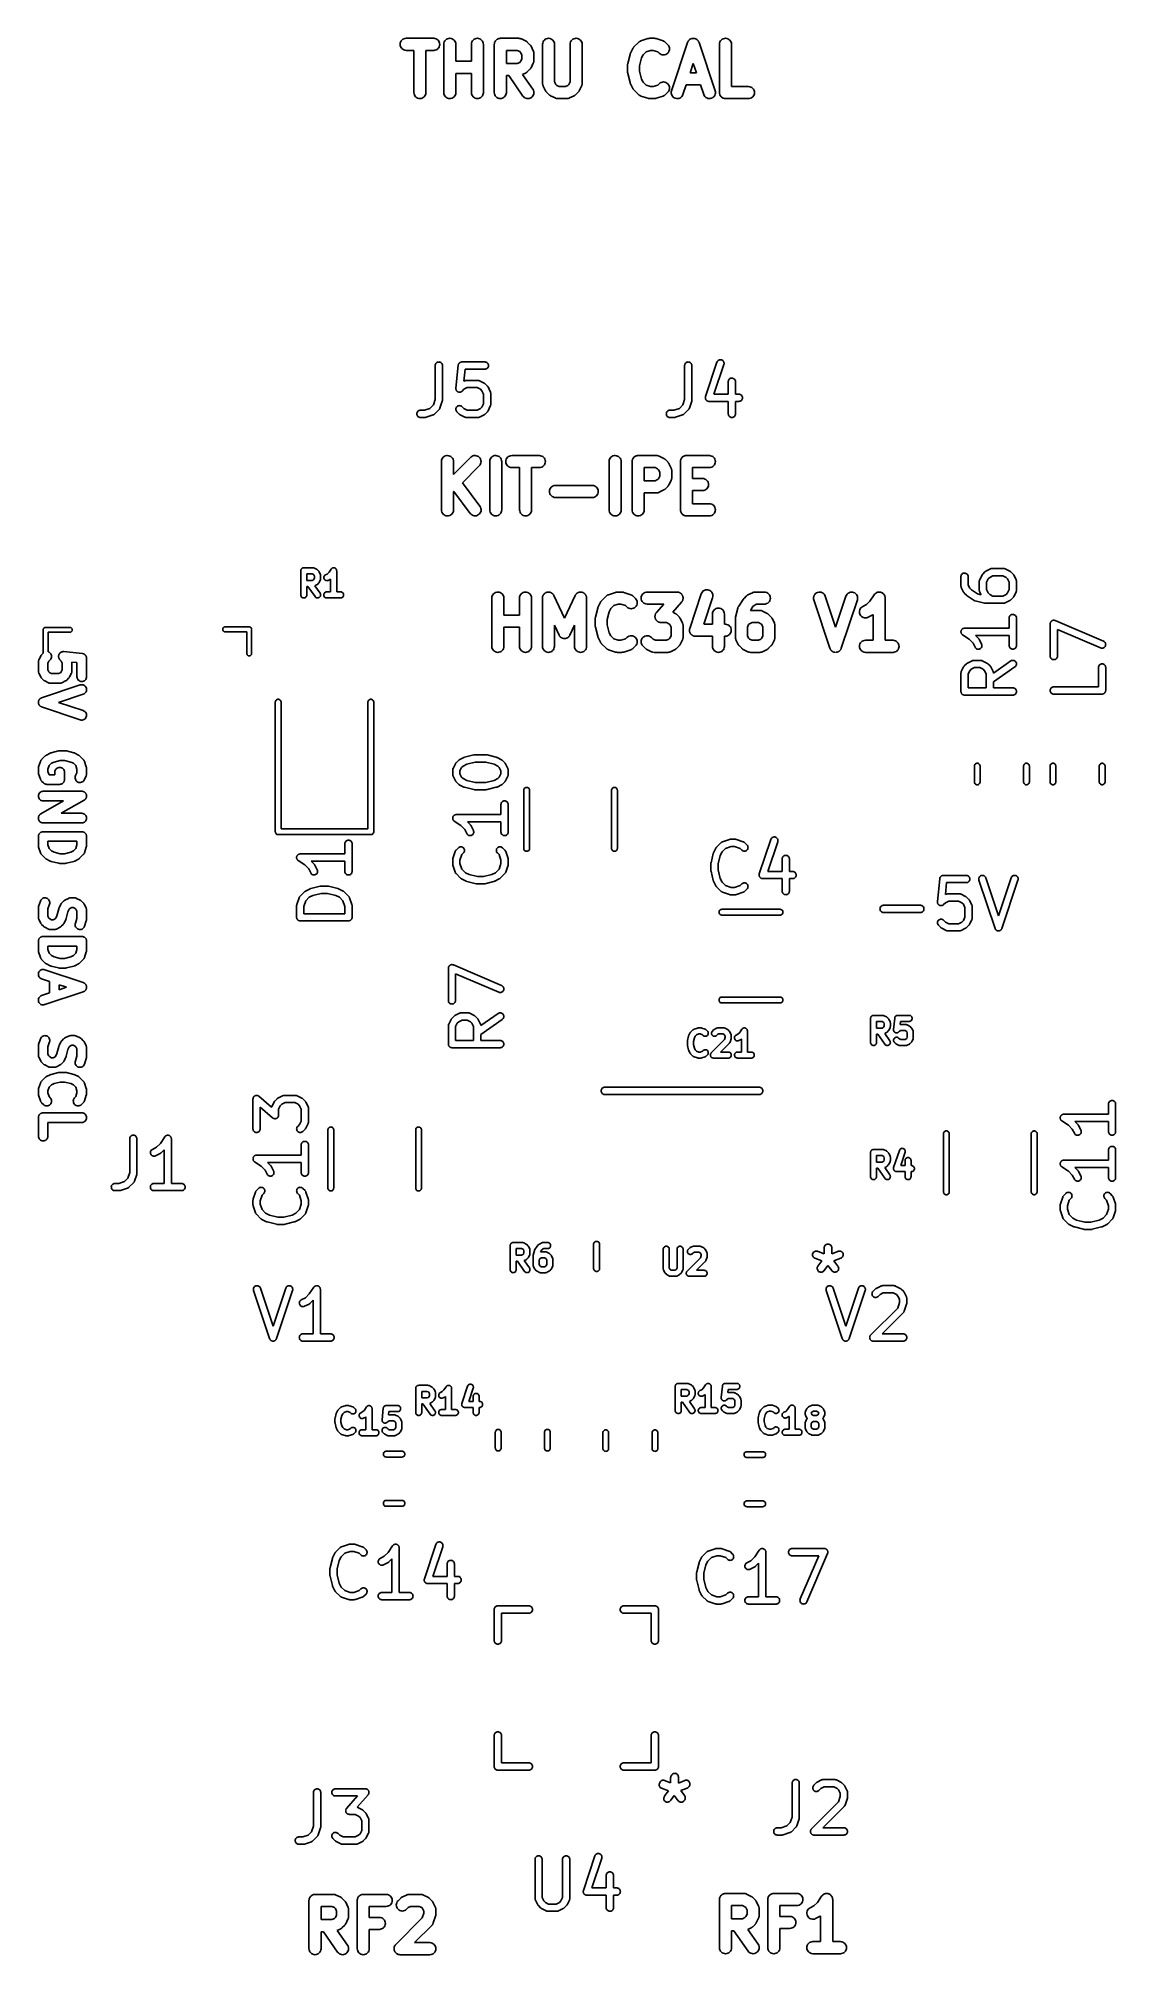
# Model space of a CAD drawing. Extents: x 5.17 to 10.74, y -5.09 to -2.29.
# Drawn here: x 5.167 to 6.047, y -3.854 to -2.29 of the extents above.
import ezdxf

# ---------------------------------------------------------------- set-up
doc = ezdxf.new("R2010")
doc.units = 0
doc.header["$MEASUREMENT"] = 0
doc.layers.add('BLACK', color=7, linetype='CONTINUOUS')

msp = doc.modelspace()

# ---------------------------------------------------------------- linework, layer by layer
at = {"layer": 'BLACK', "linetype": 'CONTINUOUS'}
for p, q in [((5.46263, -2.29507), (5.46273, -2.29411)), ((5.46272, -2.29602), (5.46263, -2.29507)), ((5.46299, -2.29695), (5.46272, -2.29602)), ((5.46273, -2.29411), (5.46301, -2.29319)), ((5.46343, -2.2978), (5.46299, -2.29695)), ((5.46301, -2.29319), (5.46347, -2.29235)), ((5.46403, -2.29854), (5.46343, -2.2978)), ((5.46347, -2.29235), (5.46408, -2.29161)), ((5.46477, -2.29916), (5.46403, -2.29854)), ((5.46408, -2.29161), (5.46483, -2.291)), ((5.46561, -2.29962), (5.46477, -2.29916)), ((5.46483, -2.291), (5.46568, -2.29055)), ((5.46568, -2.29055), (5.46659, -2.29027)), ((5.46659, -2.29027), (5.46755, -2.29018)), ((5.46755, -2.29018), (5.49005, -2.29018)), ((5.49005, -2.29018), (5.49012, -2.29018)), ((5.49012, -2.29018), (5.49107, -2.29029)), ((5.49107, -2.29029), (5.49199, -2.29058)), ((5.49277, -2.2992), (5.49192, -2.29965)), ((5.49199, -2.29058), (5.49283, -2.29104)), ((5.49352, -2.29859), (5.49277, -2.2992)), ((5.49283, -2.29104), (5.49356, -2.29166)), ((5.49413, -2.29785), (5.49352, -2.29859)), ((5.49356, -2.29166), (5.49417, -2.29241)), ((5.49458, -2.29701), (5.49413, -2.29785)), ((5.49417, -2.29241), (5.49461, -2.29326)), ((5.49487, -2.29609), (5.49458, -2.29701)), ((5.49461, -2.29326), (5.49488, -2.29418)), ((5.49497, -2.29514), (5.49487, -2.29609)), ((5.49488, -2.29418), (5.49497, -2.29514)), ((5.49825, -2.29503), (5.49836, -2.29408)), ((5.49825, -2.2951), (5.49825, -2.29503)), ((5.49825, -2.33447), (5.49825, -2.2951)), ((5.49836, -2.29408), (5.49865, -2.29316)), ((5.49865, -2.29316), (5.49911, -2.29232)), ((5.49911, -2.29232), (5.49973, -2.29159)), ((5.49973, -2.29159), (5.50048, -2.29098)), ((5.50048, -2.29098), (5.50133, -2.29054)), ((5.50133, -2.29054), (5.50225, -2.29027)), ((5.50225, -2.29027), (5.50321, -2.29018)), ((5.50321, -2.29018), (5.50416, -2.29028)), ((5.50416, -2.29028), (5.50508, -2.29056)), ((5.50508, -2.29056), (5.50592, -2.29102)), ((5.50592, -2.29102), (5.50666, -2.29163)), ((5.50666, -2.29163), (5.50727, -2.29238)), ((5.50727, -2.29238), (5.50772, -2.29323)), ((5.50772, -2.29323), (5.508, -2.29415)), ((5.508, -2.29415), (5.50809, -2.2951)), ((5.50809, -2.2951), (5.50809, -2.30893)), ((5.52075, -2.29503), (5.52085, -2.29408)), ((5.52075, -2.2951), (5.52075, -2.29503)), ((5.52075, -2.30893), (5.52075, -2.2951)), ((5.52085, -2.29408), (5.52115, -2.29316)), ((5.52115, -2.29316), (5.52161, -2.29232)), ((5.52161, -2.29232), (5.52223, -2.29159)), ((5.52223, -2.29159), (5.52297, -2.29098)), ((5.52297, -2.29098), (5.52382, -2.29054)), ((5.52382, -2.29054), (5.52475, -2.29027)), ((5.52475, -2.29027), (5.5257, -2.29018)), ((5.5257, -2.29018), (5.52666, -2.29028)), ((5.52666, -2.29028), (5.52758, -2.29056)), ((5.52758, -2.29056), (5.52842, -2.29102)), ((5.52842, -2.29102), (5.52916, -2.29163)), ((5.52916, -2.29163), (5.52977, -2.29238)), ((5.52977, -2.29238), (5.53022, -2.29323)), ((5.53022, -2.29323), (5.5305, -2.29415)), ((5.5305, -2.29415), (5.53059, -2.2951)), ((5.53059, -2.2951), (5.53059, -2.33447)), ((5.53949, -2.2951), (5.5395, -2.29507)), ((5.53949, -2.33447), (5.53949, -2.2951)), ((5.5395, -2.29503), (5.53955, -2.29457)), ((5.5395, -2.29507), (5.5395, -2.29503)), ((5.5395, -2.29507), (5.5395, -2.29507)), ((5.5395, -2.29507), (5.5395, -2.29507)), ((5.53955, -2.29457), (5.5396, -2.29411)), ((5.5396, -2.29408), (5.53974, -2.29364)), ((5.5396, -2.2941), (5.5396, -2.29408)), ((5.5396, -2.29411), (5.5396, -2.2941)), ((5.53974, -2.29364), (5.53988, -2.29319)), ((5.53988, -2.29319), (5.53989, -2.29318)), ((5.53989, -2.29316), (5.54012, -2.29276)), ((5.53989, -2.29318), (5.53989, -2.29316)), ((5.54012, -2.29276), (5.54034, -2.29235)), ((5.54034, -2.29235), (5.54035, -2.29234)), ((5.54035, -2.29234), (5.54036, -2.29232)), ((5.54036, -2.29232), (5.54065, -2.29197)), ((5.54065, -2.29197), (5.54095, -2.29161)), ((5.54095, -2.29161), (5.54096, -2.2916)), ((5.54096, -2.2916), (5.54097, -2.29159)), ((5.54097, -2.29159), (5.54134, -2.29129)), ((5.54134, -2.29129), (5.54169, -2.291)), ((5.54169, -2.291), (5.54171, -2.29099)), ((5.54171, -2.29099), (5.54172, -2.29098)), ((5.54172, -2.29098), (5.54213, -2.29077)), ((5.54213, -2.29077), (5.54254, -2.29055)), ((5.54254, -2.29055), (5.54256, -2.29055)), ((5.54256, -2.29055), (5.54257, -2.29054)), ((5.54257, -2.29054), (5.54302, -2.29041)), ((5.54302, -2.29041), (5.54346, -2.29027)), ((5.54346, -2.29027), (5.54348, -2.29027)), ((5.54348, -2.29027), (5.54349, -2.29027)), ((5.54349, -2.29027), (5.54396, -2.29023)), ((5.54396, -2.29023), (5.54442, -2.29018)), ((5.54442, -2.29018), (5.55941, -2.29018)), ((5.55941, -2.29018), (5.55948, -2.29018)), ((5.55948, -2.29018), (5.55963, -2.2902)), ((5.55963, -2.2902), (5.55977, -2.29019)), ((5.55977, -2.29019), (5.5601, -2.29025)), ((5.5601, -2.29025), (5.56044, -2.29029)), ((5.56044, -2.29029), (5.56058, -2.29033)), ((5.56058, -2.29033), (5.56072, -2.29036)), ((5.56072, -2.29036), (5.56103, -2.29048)), ((5.56103, -2.29048), (5.56135, -2.29058)), ((5.56135, -2.29058), (5.56148, -2.29065)), ((5.56148, -2.29065), (5.56162, -2.2907)), ((5.56162, -2.2907), (5.56536, -2.29257)), ((5.56536, -2.29257), (5.56543, -2.29261)), ((5.56543, -2.29261), (5.56566, -2.29276)), ((5.56566, -2.29276), (5.5659, -2.29289)), ((5.5659, -2.29289), (5.56606, -2.29302)), ((5.56606, -2.29302), (5.56623, -2.29313)), ((5.56623, -2.29313), (5.56643, -2.29332)), ((5.56643, -2.29332), (5.56664, -2.2935)), ((5.56664, -2.2935), (5.56852, -2.29537)), ((5.56852, -2.29537), (5.56857, -2.29542)), ((5.56857, -2.29542), (5.56874, -2.29564)), ((5.56874, -2.29564), (5.56893, -2.29584)), ((5.56893, -2.29584), (5.56904, -2.29601)), ((5.56904, -2.29601), (5.56917, -2.29617)), ((5.56917, -2.29617), (5.56929, -2.29642)), ((5.56929, -2.29642), (5.56944, -2.29665)), ((5.56944, -2.29665), (5.57132, -2.3004)), ((5.57886, -2.2951), (5.57887, -2.29503)), ((5.57886, -2.32697), (5.57886, -2.2951)), ((5.57887, -2.29503), (5.57897, -2.29408)), ((5.57897, -2.29408), (5.57926, -2.29316)), ((5.57926, -2.29316), (5.57973, -2.29232)), ((5.57973, -2.29232), (5.58034, -2.29159)), ((5.58034, -2.29159), (5.58109, -2.29098)), ((5.58109, -2.29098), (5.58194, -2.29054)), ((5.58194, -2.29054), (5.58286, -2.29027)), ((5.58286, -2.29027), (5.58382, -2.29018)), ((5.58382, -2.29018), (5.58478, -2.29028)), ((5.58478, -2.29028), (5.58569, -2.29056)), ((5.58569, -2.29056), (5.58654, -2.29102)), ((5.58654, -2.29102), (5.58728, -2.29163)), ((5.58728, -2.29163), (5.58789, -2.29238)), ((5.58789, -2.29238), (5.58834, -2.29323)), ((5.58834, -2.29323), (5.58861, -2.29415)), ((5.58861, -2.29415), (5.58871, -2.2951)), ((5.58871, -2.2951), (5.58871, -2.32581)), ((5.60136, -2.29503), (5.60147, -2.29408)), ((5.60136, -2.2951), (5.60136, -2.29503)), ((5.60136, -2.32581), (5.60136, -2.2951)), ((5.60147, -2.29408), (5.60176, -2.29316)), ((5.60176, -2.29316), (5.60222, -2.29232)), ((5.60222, -2.29232), (5.60284, -2.29159)), ((5.60284, -2.29159), (5.60359, -2.29098)), ((5.60359, -2.29098), (5.60444, -2.29054)), ((5.60444, -2.29054), (5.60536, -2.29027)), ((5.60536, -2.29027), (5.60632, -2.29018)), ((5.60632, -2.29018), (5.60727, -2.29028)), ((5.60727, -2.29028), (5.60819, -2.29056)), ((5.60819, -2.29056), (5.60904, -2.29102)), ((5.60904, -2.29102), (5.60978, -2.29163)), ((5.60978, -2.29163), (5.61038, -2.29238)), ((5.61038, -2.29238), (5.61083, -2.29323)), ((5.61083, -2.29323), (5.61111, -2.29415)), ((5.61111, -2.29415), (5.6112, -2.2951)), ((5.6112, -2.2951), (5.6112, -2.32697)), ((5.65063, -2.30227), (5.6525, -2.29853)), ((5.6525, -2.29853), (5.65253, -2.29846)), ((5.65253, -2.29846), (5.65268, -2.29823)), ((5.65268, -2.29823), (5.65281, -2.29799)), ((5.65281, -2.29799), (5.65294, -2.29783)), ((5.65294, -2.29783), (5.65305, -2.29766)), ((5.65305, -2.29766), (5.65325, -2.29746)), ((5.65325, -2.29746), (5.65342, -2.29725)), ((5.65342, -2.29725), (5.65717, -2.2935)), ((5.65717, -2.2935), (5.65722, -2.29345)), ((5.65722, -2.29345), (5.65733, -2.29336)), ((5.65733, -2.29336), (5.65743, -2.29325)), ((5.65743, -2.29325), (5.65771, -2.29306)), ((5.65771, -2.29306), (5.65797, -2.29285)), ((5.65797, -2.29285), (5.6581, -2.29278)), ((5.6581, -2.29278), (5.65822, -2.2927)), ((5.65822, -2.2927), (5.65853, -2.29256)), ((5.65853, -2.29256), (5.65882, -2.29241)), ((5.65882, -2.29241), (5.65896, -2.29237)), ((5.65896, -2.29237), (5.6591, -2.29231)), ((5.6591, -2.29231), (5.66472, -2.29043)), ((5.66472, -2.29043), (5.66479, -2.29041)), ((5.66479, -2.29041), (5.66506, -2.29035)), ((5.66506, -2.29035), (5.66532, -2.29027)), ((5.66532, -2.29027), (5.66552, -2.29025)), ((5.66552, -2.29025), (5.66572, -2.29021)), ((5.66572, -2.29021), (5.666, -2.29021)), ((5.666, -2.29021), (5.66628, -2.29018)), ((5.66628, -2.29018), (5.67003, -2.29018)), ((5.67003, -2.29018), (5.67009, -2.29018)), ((5.67009, -2.29018), (5.67037, -2.29021)), ((5.67037, -2.29021), (5.67065, -2.29022)), ((5.67065, -2.29022), (5.67084, -2.29027)), ((5.67084, -2.29027), (5.67105, -2.29029)), ((5.67105, -2.29029), (5.67131, -2.29037)), ((5.67131, -2.29037), (5.67158, -2.29043)), ((5.67158, -2.29043), (5.67721, -2.29231)), ((5.67721, -2.29231), (5.67727, -2.29233)), ((5.67727, -2.29233), (5.6774, -2.29239)), ((5.6774, -2.29239), (5.67754, -2.29243)), ((5.67754, -2.29243), (5.67784, -2.29259)), ((5.67784, -2.29259), (5.67814, -2.29273)), ((5.67814, -2.29273), (5.67826, -2.29282)), ((5.67826, -2.29282), (5.67839, -2.29289)), ((5.67839, -2.29289), (5.67865, -2.2931)), ((5.67865, -2.2931), (5.67892, -2.2933)), ((5.67892, -2.2933), (5.67902, -2.2934)), ((5.67902, -2.2934), (5.67913, -2.2935)), ((5.67913, -2.2935), (5.681, -2.29537)), ((5.681, -2.29537), (5.68105, -2.29542)), ((5.68105, -2.29542), (5.68165, -2.29617)), ((5.68165, -2.29617), (5.68209, -2.29702)), ((5.68209, -2.29702), (5.68236, -2.29795)), ((5.68245, -2.2989), (5.68234, -2.29986)), ((5.68236, -2.29795), (5.68245, -2.2989)), ((5.6841, -2.33292), (5.69723, -2.29355)), ((5.69723, -2.29355), (5.69725, -2.29348)), ((5.69725, -2.29348), (5.69739, -2.29317)), ((5.69739, -2.29317), (5.69752, -2.29285)), ((5.69752, -2.29285), (5.69759, -2.29274)), ((5.69759, -2.29274), (5.69765, -2.29261)), ((5.69765, -2.29261), (5.69785, -2.29233)), ((5.69785, -2.29233), (5.69804, -2.29205)), ((5.69804, -2.29205), (5.69814, -2.29195)), ((5.69814, -2.29195), (5.69822, -2.29183)), ((5.69822, -2.29183), (5.69847, -2.2916)), ((5.69847, -2.2916), (5.6987, -2.29136)), ((5.6987, -2.29136), (5.69882, -2.29128)), ((5.69882, -2.29128), (5.69892, -2.29118)), ((5.69892, -2.29118), (5.69921, -2.291)), ((5.69921, -2.291), (5.69949, -2.29081)), ((5.69949, -2.29081), (5.69962, -2.29075)), ((5.69962, -2.29075), (5.69974, -2.29068)), ((5.69974, -2.29068), (5.70006, -2.29056)), ((5.70006, -2.29056), (5.70037, -2.29042)), ((5.70037, -2.29042), (5.70051, -2.29039)), ((5.70051, -2.29039), (5.70064, -2.29034)), ((5.70064, -2.29034), (5.70098, -2.29029)), ((5.70098, -2.29029), (5.70131, -2.29022)), ((5.70131, -2.29022), (5.70145, -2.29021)), ((5.70145, -2.29021), (5.70159, -2.29019)), ((5.70159, -2.29019), (5.70193, -2.2902)), ((5.70193, -2.2902), (5.70227, -2.29019)), ((5.70227, -2.29019), (5.70241, -2.29022)), ((5.70241, -2.29022), (5.70255, -2.29022)), ((5.70255, -2.29022), (5.70288, -2.2903)), ((5.70288, -2.2903), (5.70322, -2.29036)), ((5.70322, -2.29036), (5.70335, -2.29041)), ((5.70335, -2.29041), (5.70349, -2.29044)), ((5.70349, -2.29044), (5.7038, -2.29058)), ((5.7038, -2.29058), (5.70411, -2.29071)), ((5.70411, -2.29071), (5.70423, -2.29078)), ((5.70423, -2.29078), (5.70436, -2.29084)), ((5.70436, -2.29084), (5.70464, -2.29104)), ((5.70464, -2.29104), (5.70492, -2.29122)), ((5.70492, -2.29122), (5.70503, -2.29132)), ((5.70503, -2.29132), (5.70514, -2.2914)), ((5.70514, -2.2914), (5.70537, -2.29165)), ((5.70537, -2.29165), (5.70562, -2.29188)), ((5.70562, -2.29188), (5.7057, -2.292)), ((5.7057, -2.292), (5.7058, -2.2921)), ((5.7058, -2.2921), (5.70598, -2.29239)), ((5.70598, -2.29239), (5.70617, -2.29267)), ((5.70617, -2.29267), (5.70623, -2.2928)), ((5.70623, -2.2928), (5.70631, -2.29292)), ((5.70631, -2.29292), (5.70643, -2.29323)), ((5.70643, -2.29323), (5.70657, -2.29355)), ((5.70657, -2.29355), (5.71969, -2.33292)), ((5.72322, -2.29503), (5.72333, -2.29408)), ((5.72322, -2.2951), (5.72322, -2.29503)), ((5.72322, -2.33447), (5.72322, -2.2951)), ((5.72333, -2.29408), (5.72362, -2.29316)), ((5.72362, -2.29316), (5.72408, -2.29232)), ((5.72408, -2.29232), (5.7247, -2.29159)), ((5.7247, -2.29159), (5.72545, -2.29098)), ((5.72545, -2.29098), (5.7263, -2.29054)), ((5.7263, -2.29054), (5.72722, -2.29027)), ((5.72722, -2.29027), (5.72818, -2.29018)), ((5.72818, -2.29018), (5.72913, -2.29028)), ((5.72913, -2.29028), (5.73005, -2.29056)), ((5.73005, -2.29056), (5.7309, -2.29102)), ((5.7309, -2.29102), (5.73164, -2.29163)), ((5.73164, -2.29163), (5.73224, -2.29238)), ((5.73224, -2.29238), (5.73269, -2.29323)), ((5.73269, -2.29323), (5.73297, -2.29415)), ((5.73297, -2.29415), (5.73306, -2.2951)), ((5.73306, -2.2951), (5.73306, -2.32955)), ((5.46653, -2.29992), (5.46561, -2.29962)), ((5.46748, -2.30002), (5.46653, -2.29992)), ((5.46755, -2.30002), (5.46748, -2.30002)), ((5.47388, -2.30002), (5.46755, -2.30002)), ((5.47388, -2.33447), (5.47388, -2.30002)), ((5.49005, -2.30002), (5.48372, -2.30002)), ((5.48372, -2.30002), (5.48372, -2.33447)), ((5.491, -2.29993), (5.49005, -2.30002)), ((5.49192, -2.29965), (5.491, -2.29993)), ((5.50809, -2.30893), (5.52075, -2.30893)), ((5.54934, -2.30002), (5.54934, -2.3108)), ((5.55825, -2.30002), (5.54934, -2.30002)), ((5.54934, -2.3108), (5.55825, -2.3108)), ((5.56025, -2.30102), (5.55825, -2.30002)), ((5.55825, -2.3108), (5.56025, -2.3098)), ((5.56099, -2.30177), (5.56025, -2.30102)), ((5.56025, -2.3098), (5.56099, -2.30906)), ((5.56199, -2.30376), (5.56099, -2.30177)), ((5.56099, -2.30906), (5.56199, -2.30706)), ((5.56199, -2.30706), (5.56199, -2.30376)), ((5.569, -2.31487), (5.56889, -2.31504)), ((5.56913, -2.31471), (5.569, -2.31487)), ((5.56926, -2.31447), (5.56913, -2.31471)), ((5.56941, -2.31424), (5.56926, -2.31447)), ((5.56944, -2.31418), (5.56941, -2.31424)), ((5.57132, -2.31043), (5.56944, -2.31418)), ((5.57132, -2.3004), (5.57135, -2.30046)), ((5.57137, -2.31029), (5.57132, -2.31043)), ((5.57135, -2.30046), (5.5714, -2.3006)), ((5.57144, -2.31016), (5.57137, -2.31029)), ((5.5714, -2.3006), (5.57146, -2.30073)), ((5.57154, -2.30984), (5.57144, -2.31016)), ((5.57146, -2.30073), (5.57156, -2.30105)), ((5.57166, -2.30953), (5.57154, -2.30984)), ((5.57156, -2.30105), (5.57168, -2.30136)), ((5.57168, -2.30939), (5.57166, -2.30953)), ((5.57168, -2.30136), (5.5717, -2.30151)), ((5.57173, -2.30925), (5.57168, -2.30939)), ((5.5717, -2.30151), (5.57174, -2.30164)), ((5.57176, -2.30891), (5.57173, -2.30925)), ((5.57174, -2.30164), (5.57177, -2.30198)), ((5.57182, -2.30858), (5.57176, -2.30891)), ((5.57177, -2.30198), (5.57183, -2.30231)), ((5.57183, -2.30231), (5.57182, -2.30246)), ((5.57182, -2.30246), (5.57183, -2.3026)), ((5.57183, -2.30829), (5.57182, -2.30844)), ((5.57182, -2.30844), (5.57182, -2.30858)), ((5.57183, -2.3026), (5.57183, -2.30822)), ((5.57183, -2.30822), (5.57183, -2.30829)), ((5.64823, -2.31191), (5.64824, -2.31182)), ((5.64823, -2.31197), (5.64823, -2.31191)), ((5.64823, -2.3176), (5.64823, -2.31197)), ((5.64824, -2.31173), (5.6483, -2.31134)), ((5.64824, -2.31182), (5.64824, -2.31173)), ((5.6483, -2.31134), (5.64834, -2.31095)), ((5.64834, -2.31095), (5.64837, -2.31087)), ((5.64837, -2.31087), (5.64838, -2.31078)), ((5.64838, -2.31078), (5.65025, -2.30328)), ((5.65025, -2.30328), (5.65027, -2.30322)), ((5.65027, -2.30322), (5.65028, -2.30319)), ((5.65028, -2.30317), (5.65045, -2.30274)), ((5.65028, -2.30319), (5.65028, -2.30317)), ((5.65045, -2.30274), (5.65061, -2.30232)), ((5.65061, -2.30232), (5.65062, -2.3023)), ((5.65062, -2.3023), (5.65063, -2.30227)), ((5.65967, -2.30619), (5.65807, -2.31258)), ((5.65807, -2.31258), (5.65807, -2.31699)), ((5.66095, -2.30364), (5.65967, -2.30619)), ((5.66331, -2.30128), (5.66095, -2.30364)), ((5.66707, -2.30002), (5.66331, -2.30128)), ((5.66923, -2.30002), (5.66707, -2.30002)), ((5.67299, -2.30128), (5.66923, -2.30002)), ((5.67404, -2.30233), (5.67299, -2.30128)), ((5.67479, -2.30294), (5.67404, -2.30233)), ((5.67563, -2.30339), (5.67479, -2.30294)), ((5.67655, -2.30368), (5.67563, -2.30339)), ((5.67751, -2.30377), (5.67655, -2.30368)), ((5.67846, -2.30368), (5.67751, -2.30377)), ((5.67938, -2.30341), (5.67846, -2.30368)), ((5.68023, -2.30296), (5.67938, -2.30341)), ((5.68098, -2.30236), (5.68023, -2.30296)), ((5.68159, -2.30162), (5.68098, -2.30236)), ((5.68205, -2.30077), (5.68159, -2.30162)), ((5.68234, -2.29986), (5.68205, -2.30077)), ((5.7019, -2.31066), (5.69935, -2.3183)), ((5.70444, -2.3183), (5.7019, -2.31066)), ((5.52075, -2.31877), (5.50809, -2.31877)), ((5.50809, -2.31877), (5.50809, -2.33447)), ((5.52075, -2.33447), (5.52075, -2.31877)), ((5.55123, -2.32065), (5.54934, -2.32065)), ((5.54934, -2.32065), (5.54934, -2.33447)), ((5.56288, -2.33729), (5.55123, -2.32065)), ((5.56536, -2.31825), (5.56255, -2.31966)), ((5.56255, -2.31966), (5.57095, -2.33165)), ((5.5656, -2.3181), (5.56536, -2.31825)), ((5.56584, -2.31798), (5.5656, -2.3181)), ((5.566, -2.31785), (5.56584, -2.31798)), ((5.56618, -2.31774), (5.566, -2.31785)), ((5.56638, -2.31755), (5.56618, -2.31774)), ((5.56659, -2.31738), (5.56638, -2.31755)), ((5.56664, -2.31733), (5.56659, -2.31738)), ((5.56852, -2.31545), (5.56664, -2.31733)), ((5.56869, -2.31524), (5.56852, -2.31545)), ((5.56889, -2.31504), (5.56869, -2.31524)), ((5.57888, -2.32712), (5.57886, -2.32697)), ((5.57887, -2.32726), (5.57888, -2.32712)), ((5.57893, -2.32759), (5.57887, -2.32726)), ((5.57896, -2.32793), (5.57893, -2.32759)), ((5.579, -2.32807), (5.57896, -2.32793)), ((5.57902, -2.32821), (5.579, -2.32807)), ((5.57914, -2.32853), (5.57902, -2.32821)), ((5.57924, -2.32885), (5.57914, -2.32853)), ((5.5793, -2.32898), (5.57924, -2.32885)), ((5.57935, -2.32911), (5.5793, -2.32898)), ((5.57938, -2.32917), (5.57935, -2.32911)), ((5.58126, -2.33292), (5.57938, -2.32917)), ((5.58871, -2.32581), (5.58971, -2.32781)), ((5.58971, -2.32781), (5.59045, -2.32855)), ((5.59045, -2.32855), (5.59245, -2.32955)), ((5.59245, -2.32955), (5.59762, -2.32955)), ((5.59762, -2.32955), (5.59962, -2.32855)), ((5.59962, -2.32855), (5.60036, -2.32781)), ((5.60036, -2.32781), (5.60136, -2.32581)), ((5.61069, -2.32917), (5.60881, -2.33292)), ((5.61074, -2.32904), (5.61069, -2.32917)), ((5.61081, -2.32891), (5.61074, -2.32904)), ((5.61091, -2.32859), (5.61081, -2.32891)), ((5.61103, -2.32828), (5.61091, -2.32859)), ((5.61105, -2.32813), (5.61103, -2.32828)), ((5.6111, -2.328), (5.61105, -2.32813)), ((5.61113, -2.32766), (5.6111, -2.328)), ((5.61119, -2.32733), (5.61113, -2.32766)), ((5.6112, -2.32704), (5.61119, -2.32719)), ((5.61119, -2.32719), (5.61119, -2.32733)), ((5.6112, -2.32697), (5.6112, -2.32704)), ((5.64824, -2.31769), (5.64823, -2.3176)), ((5.64823, -2.31777), (5.64824, -2.31769)), ((5.64829, -2.31816), (5.64823, -2.31777)), ((5.64833, -2.31855), (5.64829, -2.31816)), ((5.64835, -2.31864), (5.64833, -2.31855)), ((5.64836, -2.31873), (5.64835, -2.31864)), ((5.64838, -2.31879), (5.64836, -2.31873)), ((5.65025, -2.32629), (5.64838, -2.31879)), ((5.65026, -2.32631), (5.65025, -2.32629)), ((5.65026, -2.32634), (5.65026, -2.32631)), ((5.65042, -2.32677), (5.65026, -2.32634)), ((5.65058, -2.3272), (5.65042, -2.32677)), ((5.65059, -2.32722), (5.65058, -2.3272)), ((5.6506, -2.32724), (5.65059, -2.32722)), ((5.65063, -2.3273), (5.6506, -2.32724)), ((5.6525, -2.33105), (5.65063, -2.3273)), ((5.65807, -2.31699), (5.65967, -2.32338)), ((5.65967, -2.32338), (5.66095, -2.32593)), ((5.66095, -2.32593), (5.66331, -2.3283)), ((5.66331, -2.3283), (5.66707, -2.32955)), ((5.66707, -2.32955), (5.66923, -2.32955)), ((5.66923, -2.32955), (5.67299, -2.3283)), ((5.67299, -2.3283), (5.67404, -2.32724)), ((5.67404, -2.32724), (5.67409, -2.32719)), ((5.67409, -2.32719), (5.67484, -2.32659)), ((5.67484, -2.32659), (5.6757, -2.32615)), ((5.6757, -2.32615), (5.67662, -2.32588)), ((5.67662, -2.32588), (5.67758, -2.3258)), ((5.67758, -2.3258), (5.67853, -2.3259)), ((5.67853, -2.3259), (5.67945, -2.32619)), ((5.67945, -2.32619), (5.68029, -2.32665)), ((5.68029, -2.32665), (5.68103, -2.32727)), ((5.68103, -2.32727), (5.68163, -2.32801)), ((5.68163, -2.32801), (5.68208, -2.32886)), ((5.68208, -2.32886), (5.68236, -2.32978)), ((5.68236, -2.32978), (5.68245, -2.33074)), ((5.69607, -2.32814), (5.69344, -2.33603)), ((5.70772, -2.32814), (5.69607, -2.32814)), ((5.69935, -2.3183), (5.70444, -2.3183)), ((5.71035, -2.33603), (5.70772, -2.32814)), ((5.73306, -2.32955), (5.74689, -2.32955)), ((5.74689, -2.32955), (5.74696, -2.32955)), ((5.74696, -2.32955), (5.74791, -2.32966)), ((5.74791, -2.32966), (5.74883, -2.32995)), ((5.74883, -2.32995), (5.74967, -2.33041)), ((5.74967, -2.33041), (5.75041, -2.33103)), ((5.47397, -2.33543), (5.47388, -2.33447)), ((5.47425, -2.33635), (5.47397, -2.33543)), ((5.4747, -2.3372), (5.47425, -2.33635)), ((5.47531, -2.33794), (5.4747, -2.3372)), ((5.47605, -2.33855), (5.47531, -2.33794)), ((5.47689, -2.33901), (5.47605, -2.33855)), ((5.47781, -2.33929), (5.47689, -2.33901)), ((5.47877, -2.33939), (5.47781, -2.33929)), ((5.47972, -2.33931), (5.47877, -2.33939)), ((5.48064, -2.33903), (5.47972, -2.33931)), ((5.48149, -2.33859), (5.48064, -2.33903)), ((5.48224, -2.33799), (5.48149, -2.33859)), ((5.48286, -2.33725), (5.48224, -2.33799)), ((5.48332, -2.33641), (5.48286, -2.33725)), ((5.48361, -2.33549), (5.48332, -2.33641)), ((5.48372, -2.33454), (5.48361, -2.33549)), ((5.48372, -2.33447), (5.48372, -2.33454)), ((5.49834, -2.33543), (5.49825, -2.33447)), ((5.49862, -2.33635), (5.49834, -2.33543)), ((5.49907, -2.3372), (5.49862, -2.33635)), ((5.49968, -2.33794), (5.49907, -2.3372)), ((5.50042, -2.33855), (5.49968, -2.33794)), ((5.50126, -2.33901), (5.50042, -2.33855)), ((5.50218, -2.33929), (5.50126, -2.33901)), ((5.50314, -2.33939), (5.50218, -2.33929)), ((5.50409, -2.33931), (5.50314, -2.33939)), ((5.50501, -2.33903), (5.50409, -2.33931)), ((5.50587, -2.33859), (5.50501, -2.33903)), ((5.50661, -2.33799), (5.50587, -2.33859)), ((5.50723, -2.33725), (5.50661, -2.33799)), ((5.50769, -2.33641), (5.50723, -2.33725)), ((5.50799, -2.33549), (5.50769, -2.33641)), ((5.50809, -2.33454), (5.50799, -2.33549)), ((5.50809, -2.33447), (5.50809, -2.33454)), ((5.52084, -2.33543), (5.52075, -2.33447)), ((5.52112, -2.33635), (5.52084, -2.33543)), ((5.52157, -2.3372), (5.52112, -2.33635)), ((5.52218, -2.33794), (5.52157, -2.3372)), ((5.52292, -2.33855), (5.52218, -2.33794)), ((5.52376, -2.33901), (5.52292, -2.33855)), ((5.52468, -2.33929), (5.52376, -2.33901)), ((5.52563, -2.33939), (5.52468, -2.33929)), ((5.52659, -2.33931), (5.52563, -2.33939)), ((5.52751, -2.33903), (5.52659, -2.33931)), ((5.52836, -2.33859), (5.52751, -2.33903)), ((5.52911, -2.33799), (5.52836, -2.33859)), ((5.52973, -2.33725), (5.52911, -2.33799)), ((5.53019, -2.33641), (5.52973, -2.33725)), ((5.53048, -2.33549), (5.53019, -2.33641)), ((5.53059, -2.33454), (5.53048, -2.33549)), ((5.53059, -2.33447), (5.53059, -2.33454)), ((5.53959, -2.33543), (5.53949, -2.33447)), ((5.53987, -2.33635), (5.53959, -2.33543)), ((5.54032, -2.3372), (5.53987, -2.33635)), ((5.54092, -2.33794), (5.54032, -2.3372)), ((5.54166, -2.33855), (5.54092, -2.33794)), ((5.54251, -2.33901), (5.54166, -2.33855)), ((5.54343, -2.33929), (5.54251, -2.33901)), ((5.54438, -2.33939), (5.54343, -2.33929)), ((5.54534, -2.33931), (5.54438, -2.33939)), ((5.54626, -2.33903), (5.54534, -2.33931)), ((5.54711, -2.33859), (5.54626, -2.33903)), ((5.54786, -2.33799), (5.54711, -2.33859)), ((5.54848, -2.33725), (5.54786, -2.33799)), ((5.54894, -2.33641), (5.54848, -2.33725)), ((5.54923, -2.33549), (5.54894, -2.33641)), ((5.54934, -2.33454), (5.54923, -2.33549)), ((5.54934, -2.33447), (5.54934, -2.33454)), ((5.56351, -2.33802), (5.56288, -2.33729)), ((5.56426, -2.33862), (5.56351, -2.33802)), ((5.56512, -2.33905), (5.56426, -2.33862)), ((5.56604, -2.33932), (5.56512, -2.33905)), ((5.567, -2.33939), (5.56604, -2.33932)), ((5.56795, -2.33928), (5.567, -2.33939)), ((5.56887, -2.33899), (5.56795, -2.33928)), ((5.56971, -2.33852), (5.56887, -2.33899)), ((5.57044, -2.3379), (5.56971, -2.33852)), ((5.57104, -2.33715), (5.57044, -2.3379)), ((5.57095, -2.33165), (5.57098, -2.33171)), ((5.57098, -2.33171), (5.57144, -2.33255)), ((5.57148, -2.3363), (5.57104, -2.33715)), ((5.57144, -2.33255), (5.57173, -2.33347)), ((5.57175, -2.33538), (5.57148, -2.3363)), ((5.57173, -2.33347), (5.57183, -2.33442)), ((5.57183, -2.33442), (5.57175, -2.33538)), ((5.58141, -2.33316), (5.58126, -2.33292)), ((5.58153, -2.3334), (5.58141, -2.33316)), ((5.58166, -2.33356), (5.58153, -2.3334)), ((5.58177, -2.33374), (5.58166, -2.33356)), ((5.58196, -2.33394), (5.58177, -2.33374)), ((5.58213, -2.33415), (5.58196, -2.33394)), ((5.58218, -2.3342), (5.58213, -2.33415)), ((5.58406, -2.33608), (5.58218, -2.3342)), ((5.58427, -2.33625), (5.58406, -2.33608)), ((5.58447, -2.33644), (5.58427, -2.33625)), ((5.58464, -2.33656), (5.58447, -2.33644)), ((5.5848, -2.33669), (5.58464, -2.33656)), ((5.58504, -2.33682), (5.5848, -2.33669)), ((5.58527, -2.33697), (5.58504, -2.33682)), ((5.58533, -2.337), (5.58527, -2.33697)), ((5.58908, -2.33887), (5.58533, -2.337)), ((5.58922, -2.33893), (5.58908, -2.33887)), ((5.58935, -2.33899), (5.58922, -2.33893)), ((5.58967, -2.3391), (5.58935, -2.33899)), ((5.58998, -2.33922), (5.58967, -2.3391)), ((5.59012, -2.33924), (5.58998, -2.33922)), ((5.59026, -2.33929), (5.59012, -2.33924)), ((5.5906, -2.33932), (5.59026, -2.33929)), ((5.59093, -2.33938), (5.5906, -2.33932)), ((5.59107, -2.33938), (5.59093, -2.33938)), ((5.59122, -2.33939), (5.59107, -2.33938)), ((5.59129, -2.33939), (5.59122, -2.33939)), ((5.59878, -2.33939), (5.59129, -2.33939)), ((5.59893, -2.33938), (5.59878, -2.33939)), ((5.59907, -2.33938), (5.59893, -2.33938)), ((5.59941, -2.33933), (5.59907, -2.33938)), ((5.59974, -2.3393), (5.59941, -2.33933)), ((5.59988, -2.33926), (5.59974, -2.3393)), ((5.60002, -2.33923), (5.59988, -2.33926)), ((5.60034, -2.33912), (5.60002, -2.33923)), ((5.60066, -2.33902), (5.60034, -2.33912)), ((5.60079, -2.33895), (5.60066, -2.33902)), ((5.60092, -2.3389), (5.60079, -2.33895)), ((5.60099, -2.33887), (5.60092, -2.3389)), ((5.60473, -2.337), (5.60099, -2.33887)), ((5.60497, -2.33685), (5.60473, -2.337)), ((5.60521, -2.33672), (5.60497, -2.33685)), ((5.60537, -2.3366), (5.60521, -2.33672)), ((5.60555, -2.33649), (5.60537, -2.3366)), ((5.60575, -2.3363), (5.60555, -2.33649)), ((5.60596, -2.33613), (5.60575, -2.3363)), ((5.60601, -2.33608), (5.60596, -2.33613)), ((5.60789, -2.3342), (5.60601, -2.33608)), ((5.60806, -2.33399), (5.60789, -2.3342)), ((5.60826, -2.33379), (5.60806, -2.33399)), ((5.60837, -2.33362), (5.60826, -2.33379)), ((5.6085, -2.33346), (5.60837, -2.33362)), ((5.60863, -2.33322), (5.6085, -2.33346)), ((5.60878, -2.33298), (5.60863, -2.33322)), ((5.60881, -2.33292), (5.60878, -2.33298)), ((5.65265, -2.33128), (5.6525, -2.33105)), ((5.65277, -2.33153), (5.65265, -2.33128)), ((5.6529, -2.33169), (5.65277, -2.33153)), ((5.65301, -2.33186), (5.6529, -2.33169)), ((5.6532, -2.33206), (5.65301, -2.33186)), ((5.65337, -2.33228), (5.6532, -2.33206)), ((5.65342, -2.33233), (5.65337, -2.33228)), ((5.65717, -2.33608), (5.65342, -2.33233)), ((5.65728, -2.33617), (5.65717, -2.33608)), ((5.65738, -2.33628), (5.65728, -2.33617)), ((5.65765, -2.33647), (5.65738, -2.33628)), ((5.65791, -2.33669), (5.65765, -2.33647)), ((5.65804, -2.33675), (5.65791, -2.33669)), ((5.65816, -2.33684), (5.65804, -2.33675)), ((5.65846, -2.33698), (5.65816, -2.33684)), ((5.65876, -2.33714), (5.65846, -2.33698)), ((5.6589, -2.33718), (5.65876, -2.33714)), ((5.65903, -2.33724), (5.6589, -2.33718)), ((5.6591, -2.33727), (5.65903, -2.33724)), ((5.66472, -2.33914), (5.6591, -2.33727)), ((5.66499, -2.3392), (5.66472, -2.33914)), ((5.66525, -2.33929), (5.66499, -2.3392)), ((5.66546, -2.33931), (5.66525, -2.33929)), ((5.66566, -2.33935), (5.66546, -2.33931)), ((5.66593, -2.33936), (5.66566, -2.33935)), ((5.66621, -2.33939), (5.66593, -2.33936)), ((5.66628, -2.33939), (5.66621, -2.33939)), ((5.67003, -2.33939), (5.66628, -2.33939)), ((5.6703, -2.33937), (5.67003, -2.33939)), ((5.67058, -2.33936), (5.6703, -2.33937)), ((5.67078, -2.33932), (5.67058, -2.33936)), ((5.67098, -2.3393), (5.67078, -2.33932)), ((5.67125, -2.33922), (5.67098, -2.3393)), ((5.67152, -2.33916), (5.67125, -2.33922)), ((5.67158, -2.33914), (5.67152, -2.33916)), ((5.67721, -2.33727), (5.67158, -2.33914)), ((5.67734, -2.33721), (5.67721, -2.33727)), ((5.67748, -2.33717), (5.67734, -2.33721)), ((5.67778, -2.33701), (5.67748, -2.33717)), ((5.67808, -2.33687), (5.67778, -2.33701)), ((5.6782, -2.33679), (5.67808, -2.33687)), ((5.67833, -2.33672), (5.6782, -2.33679)), ((5.67859, -2.33651), (5.67833, -2.33672)), ((5.67887, -2.33632), (5.67859, -2.33651)), ((5.67897, -2.33622), (5.67887, -2.33632)), ((5.67908, -2.33613), (5.67897, -2.33622)), ((5.67913, -2.33608), (5.67908, -2.33613)), ((5.681, -2.3342), (5.67913, -2.33608)), ((5.68161, -2.33346), (5.681, -2.3342)), ((5.68207, -2.33261), (5.68161, -2.33346)), ((5.68235, -2.33169), (5.68207, -2.33261)), ((5.68245, -2.33074), (5.68235, -2.33169)), ((5.68386, -2.33481), (5.68389, -2.33385)), ((5.68402, -2.33576), (5.68386, -2.33481)), ((5.68389, -2.33385), (5.6841, -2.33292)), ((5.68436, -2.33666), (5.68402, -2.33576)), ((5.68487, -2.33747), (5.68436, -2.33666)), ((5.68553, -2.33817), (5.68487, -2.33747)), ((5.68631, -2.33873), (5.68553, -2.33817)), ((5.68718, -2.33913), (5.68631, -2.33873)), ((5.68812, -2.33935), (5.68718, -2.33913)), ((5.68908, -2.33938), (5.68812, -2.33935)), ((5.69003, -2.33923), (5.68908, -2.33938)), ((5.69093, -2.3389), (5.69003, -2.33923)), ((5.69175, -2.33839), (5.69093, -2.3389)), ((5.69245, -2.33774), (5.69175, -2.33839)), ((5.69302, -2.33696), (5.69245, -2.33774)), ((5.69342, -2.33609), (5.69302, -2.33696)), ((5.69344, -2.33603), (5.69342, -2.33609)), ((5.71074, -2.33691), (5.71035, -2.33603)), ((5.7113, -2.33769), (5.71074, -2.33691)), ((5.71199, -2.33835), (5.7113, -2.33769)), ((5.7128, -2.33887), (5.71199, -2.33835)), ((5.7137, -2.33921), (5.7128, -2.33887)), ((5.71465, -2.33938), (5.7137, -2.33921)), ((5.71561, -2.33936), (5.71465, -2.33938)), ((5.71654, -2.33915), (5.71561, -2.33936)), ((5.71742, -2.33877), (5.71654, -2.33915)), ((5.71821, -2.33822), (5.71742, -2.33877)), ((5.71888, -2.33753), (5.71821, -2.33822)), ((5.7194, -2.33672), (5.71888, -2.33753)), ((5.71975, -2.33583), (5.7194, -2.33672)), ((5.71969, -2.33292), (5.71971, -2.33298)), ((5.71971, -2.33298), (5.71991, -2.33392)), ((5.71992, -2.33488), (5.71975, -2.33583)), ((5.71991, -2.33392), (5.71992, -2.33488)), ((5.72327, -2.33493), (5.72322, -2.33447)), ((5.72331, -2.33539), (5.72327, -2.33493)), ((5.72331, -2.33541), (5.72331, -2.33539)), ((5.72332, -2.33543), (5.72331, -2.33541)), ((5.72345, -2.33587), (5.72332, -2.33543)), ((5.72358, -2.33632), (5.72345, -2.33587)), ((5.72359, -2.33633), (5.72358, -2.33632)), ((5.72359, -2.33635), (5.72359, -2.33633)), ((5.72381, -2.33675), (5.72359, -2.33635)), ((5.72403, -2.33717), (5.72381, -2.33675)), ((5.72404, -2.33718), (5.72403, -2.33717)), ((5.72404, -2.3372), (5.72404, -2.33718)), ((5.72434, -2.33755), (5.72404, -2.3372)), ((5.72463, -2.33791), (5.72434, -2.33755)), ((5.72464, -2.33793), (5.72463, -2.33791)), ((5.72465, -2.33794), (5.72464, -2.33793)), ((5.72501, -2.33823), (5.72465, -2.33794)), ((5.72536, -2.33853), (5.72501, -2.33823)), ((5.72538, -2.33854), (5.72536, -2.33853)), ((5.72539, -2.33855), (5.72538, -2.33854)), ((5.7258, -2.33877), (5.72539, -2.33855)), ((5.7262, -2.33899), (5.7258, -2.33877)), ((5.72622, -2.339), (5.7262, -2.33899)), ((5.72624, -2.33901), (5.72622, -2.339)), ((5.72668, -2.33915), (5.72624, -2.33901)), ((5.72712, -2.33929), (5.72668, -2.33915)), ((5.72714, -2.33929), (5.72712, -2.33929)), ((5.72715, -2.33929), (5.72714, -2.33929)), ((5.72762, -2.33934), (5.72715, -2.33929)), ((5.72807, -2.33939), (5.72762, -2.33934)), ((5.72811, -2.33939), (5.72807, -2.33939)), ((5.72814, -2.33939), (5.72811, -2.33939)), ((5.72811, -2.33939), (5.72811, -2.33939)), ((5.72811, -2.33939), (5.72811, -2.33939)), ((5.74689, -2.33939), (5.72814, -2.33939)), ((5.74785, -2.3393), (5.74689, -2.33939)), ((5.74877, -2.33902), (5.74785, -2.3393)), ((5.74961, -2.33857), (5.74877, -2.33902)), ((5.75036, -2.33796), (5.74961, -2.33857)), ((5.75097, -2.33722), (5.75036, -2.33796)), ((5.75041, -2.33103), (5.75101, -2.33178)), ((5.75143, -2.33638), (5.75097, -2.33722)), ((5.75101, -2.33178), (5.75145, -2.33263)), ((5.75171, -2.33546), (5.75143, -2.33638)), ((5.75145, -2.33263), (5.75172, -2.33355)), ((5.75181, -2.33451), (5.75171, -2.33546)), ((5.75172, -2.33355), (5.75181, -2.33451)), ((5.49128, -2.55727), (5.49134, -2.5567)), ((5.49128, -2.55731), (5.49128, -2.55727)), ((5.49128, -2.58496), (5.49128, -2.55731)), ((5.49134, -2.5567), (5.49152, -2.55615)), ((5.49152, -2.55615), (5.4918, -2.55565)), ((5.4918, -2.55565), (5.49217, -2.5552)), ((5.49217, -2.5552), (5.49261, -2.55484)), ((5.49261, -2.55484), (5.49313, -2.55458)), ((5.49313, -2.55458), (5.49368, -2.55441)), ((5.49368, -2.55441), (5.49425, -2.55436)), ((5.49425, -2.55436), (5.49483, -2.55442)), ((5.49483, -2.55442), (5.49538, -2.55459)), ((5.49538, -2.55459), (5.49588, -2.55487)), ((5.49588, -2.55487), (5.49633, -2.55523)), ((5.49633, -2.55523), (5.49669, -2.55568)), ((5.49669, -2.55568), (5.49696, -2.55619)), ((5.49696, -2.55619), (5.49713, -2.55674)), ((5.49713, -2.55674), (5.49718, -2.55731)), ((5.49718, -2.55731), (5.49718, -2.58544)), ((5.50817, -2.57577), (5.51004, -2.55702)), ((5.51004, -2.55702), (5.51005, -2.55698)), ((5.51005, -2.55698), (5.51007, -2.55685)), ((5.51007, -2.55685), (5.51009, -2.55672)), ((5.51009, -2.55672), (5.51013, -2.55657)), ((5.51013, -2.55657), (5.51017, -2.55642)), ((5.51017, -2.55642), (5.51022, -2.5563)), ((5.51022, -2.5563), (5.51026, -2.55617)), ((5.51026, -2.55617), (5.51033, -2.55603)), ((5.51033, -2.55603), (5.51039, -2.55589)), ((5.51039, -2.55589), (5.51047, -2.55578)), ((5.51047, -2.55578), (5.51053, -2.55566)), ((5.51053, -2.55566), (5.51063, -2.55554)), ((5.51063, -2.55554), (5.51072, -2.55541)), ((5.51072, -2.55541), (5.51082, -2.55532)), ((5.51082, -2.55532), (5.5109, -2.55522)), ((5.5109, -2.55522), (5.51102, -2.55512)), ((5.51102, -2.55512), (5.51113, -2.55501)), ((5.51113, -2.55501), (5.51124, -2.55494)), ((5.51124, -2.55494), (5.51135, -2.55485)), ((5.51135, -2.55485), (5.51148, -2.55478)), ((5.51148, -2.55478), (5.51162, -2.55469)), ((5.51162, -2.55469), (5.51174, -2.55465)), ((5.51174, -2.55465), (5.51185, -2.55458)), ((5.51185, -2.55458), (5.51201, -2.55454)), ((5.51201, -2.55454), (5.51215, -2.55448)), ((5.51215, -2.55448), (5.51228, -2.55446)), ((5.51228, -2.55446), (5.51241, -2.55442)), ((5.51241, -2.55442), (5.51256, -2.5544)), ((5.51256, -2.5544), (5.51272, -2.55437)), ((5.51272, -2.55437), (5.51285, -2.55437)), ((5.51285, -2.55437), (5.51298, -2.55436)), ((5.51298, -2.55436), (5.53173, -2.55436)), ((5.51565, -2.56027), (5.51467, -2.57004)), ((5.53173, -2.56027), (5.51565, -2.56027)), ((5.53173, -2.55436), (5.53177, -2.55436)), ((5.5323, -2.56021), (5.53173, -2.56027)), ((5.53177, -2.55436), (5.53234, -2.55443)), ((5.53285, -2.56004), (5.5323, -2.56021)), ((5.53234, -2.55443), (5.53289, -2.5546)), ((5.53336, -2.55977), (5.53285, -2.56004)), ((5.53289, -2.5546), (5.5334, -2.55488)), ((5.53381, -2.55941), (5.53336, -2.55977)), ((5.5334, -2.55488), (5.53384, -2.55525)), ((5.53418, -2.55897), (5.53381, -2.55941)), ((5.53384, -2.55525), (5.5342, -2.5557)), ((5.53445, -2.55846), (5.53418, -2.55897)), ((5.5342, -2.5557), (5.53446, -2.55621)), ((5.53462, -2.55791), (5.53445, -2.55846)), ((5.53446, -2.55621), (5.53463, -2.55676)), ((5.53468, -2.55733), (5.53462, -2.55791)), ((5.53463, -2.55676), (5.53468, -2.55733)), ((5.69482, -2.55727), (5.69489, -2.5567)), ((5.69482, -2.55731), (5.69482, -2.55727)), ((5.69482, -2.58496), (5.69482, -2.55731)), ((5.69489, -2.5567), (5.69506, -2.55615)), ((5.69506, -2.55615), (5.69534, -2.55565)), ((5.69534, -2.55565), (5.69571, -2.5552)), ((5.69571, -2.5552), (5.69616, -2.55484)), ((5.69616, -2.55484), (5.69667, -2.55458)), ((5.69667, -2.55458), (5.69722, -2.55441)), ((5.69722, -2.55441), (5.6978, -2.55436)), ((5.6978, -2.55436), (5.69837, -2.55442)), ((5.69837, -2.55442), (5.69892, -2.55459)), ((5.69892, -2.55459), (5.69943, -2.55487)), ((5.69943, -2.55487), (5.69987, -2.55523)), ((5.69987, -2.55523), (5.70023, -2.55568)), ((5.70023, -2.55568), (5.7005, -2.55619)), ((5.7005, -2.55619), (5.70067, -2.55674)), ((5.70067, -2.55674), (5.70073, -2.55731)), ((5.70073, -2.55731), (5.70073, -2.58544)), ((5.71185, -2.58263), (5.72122, -2.55451)), ((5.72682, -2.55637), (5.71874, -2.58061)), ((5.72122, -2.55451), (5.72123, -2.55447)), ((5.72123, -2.55447), (5.72148, -2.55394)), ((5.72148, -2.55394), (5.72181, -2.55348)), ((5.72181, -2.55348), (5.72224, -2.55309)), ((5.72224, -2.55309), (5.72273, -2.55278)), ((5.72273, -2.55278), (5.72327, -2.55258)), ((5.72327, -2.55258), (5.72384, -2.55249)), ((5.72384, -2.55249), (5.72441, -2.55251)), ((5.72441, -2.55251), (5.72498, -2.55264)), ((5.72498, -2.55264), (5.7255, -2.55288)), ((5.7255, -2.55288), (5.72597, -2.55322)), ((5.72597, -2.55322), (5.72636, -2.55364)), ((5.72636, -2.55364), (5.72667, -2.55413)), ((5.72667, -2.55413), (5.72687, -2.55467)), ((5.72695, -2.55581), (5.72682, -2.55637)), ((5.72687, -2.55467), (5.72697, -2.55524)), ((5.72697, -2.55524), (5.72695, -2.55581)), ((5.50815, -2.57605), (5.50817, -2.57591)), ((5.50817, -2.5762), (5.50815, -2.57605)), ((5.50817, -2.57591), (5.50817, -2.57577)), ((5.50817, -2.57634), (5.50817, -2.5762)), ((5.50819, -2.57648), (5.50817, -2.57634)), ((5.50821, -2.57663), (5.50819, -2.57648)), ((5.50825, -2.57677), (5.50821, -2.57663)), ((5.50828, -2.57691), (5.50825, -2.57677)), ((5.50833, -2.57704), (5.50828, -2.57691)), ((5.50837, -2.57718), (5.50833, -2.57704)), ((5.50844, -2.57731), (5.50837, -2.57718)), ((5.50849, -2.57744), (5.50844, -2.57731)), ((5.50857, -2.57756), (5.50849, -2.57744)), ((5.50864, -2.57769), (5.50857, -2.57756)), ((5.50873, -2.5778), (5.50864, -2.57769)), ((5.50881, -2.57792), (5.50873, -2.5778)), ((5.50891, -2.57802), (5.50881, -2.57792)), ((5.509, -2.57814), (5.50891, -2.57802)), ((5.50911, -2.57823), (5.509, -2.57814)), ((5.50922, -2.57833), (5.50911, -2.57823)), ((5.50934, -2.57841), (5.50922, -2.57833)), ((5.50944, -2.5785), (5.50934, -2.57841)), ((5.50957, -2.57857), (5.50944, -2.5785)), ((5.5097, -2.57866), (5.50957, -2.57857)), ((5.50983, -2.57871), (5.5097, -2.57866)), ((5.50995, -2.57878), (5.50983, -2.57871)), ((5.51009, -2.57882), (5.50995, -2.57878)), ((5.51023, -2.57888), (5.51009, -2.57882)), ((5.51037, -2.57891), (5.51023, -2.57888)), ((5.5105, -2.57895), (5.51037, -2.57891)), ((5.51065, -2.57897), (5.5105, -2.57895)), ((5.51079, -2.579), (5.51065, -2.57897)), ((5.51093, -2.579), (5.51079, -2.579)), ((5.51107, -2.57901), (5.51093, -2.579)), ((5.51122, -2.579), (5.51107, -2.57901)), ((5.51137, -2.579), (5.51122, -2.579)), ((5.51151, -2.57898), (5.51137, -2.579)), ((5.51165, -2.57896), (5.51151, -2.57898)), ((5.51179, -2.57892), (5.51165, -2.57896)), ((5.51193, -2.5789), (5.51179, -2.57892)), ((5.51206, -2.57884), (5.51193, -2.5789)), ((5.5122, -2.5788), (5.51206, -2.57884)), ((5.51233, -2.57874), (5.5122, -2.5788)), ((5.51247, -2.57868), (5.51233, -2.57874)), ((5.51259, -2.5786), (5.51247, -2.57868)), ((5.51271, -2.57854), (5.51259, -2.5786)), ((5.51283, -2.57845), (5.51271, -2.57854)), ((5.51295, -2.57837), (5.51283, -2.57845)), ((5.51305, -2.57827), (5.51295, -2.57837)), ((5.51316, -2.57818), (5.51305, -2.57827)), ((5.51319, -2.57815), (5.51316, -2.57818)), ((5.51473, -2.57661), (5.51319, -2.57815)), ((5.51467, -2.57004), (5.51541, -2.56967)), ((5.51743, -2.57527), (5.51473, -2.57661)), ((5.51541, -2.56967), (5.51545, -2.56965)), ((5.51545, -2.56965), (5.51553, -2.56962)), ((5.51553, -2.56962), (5.5156, -2.56958)), ((5.5156, -2.56958), (5.5158, -2.56952)), ((5.5158, -2.56952), (5.51599, -2.56945)), ((5.51599, -2.56945), (5.51607, -2.56944)), ((5.51607, -2.56944), (5.51616, -2.56942)), ((5.51616, -2.56942), (5.51636, -2.5694)), ((5.51636, -2.5694), (5.51656, -2.56936)), ((5.51656, -2.56936), (5.51664, -2.56937)), ((5.51664, -2.56937), (5.51673, -2.56936)), ((5.51673, -2.56936), (5.5261, -2.56936)), ((5.52541, -2.57527), (5.51743, -2.57527)), ((5.5281, -2.57661), (5.52541, -2.57527)), ((5.5261, -2.56936), (5.52614, -2.56936)), ((5.52614, -2.56936), (5.52623, -2.56937)), ((5.52623, -2.56937), (5.52632, -2.56937)), ((5.52632, -2.56937), (5.52652, -2.5694)), ((5.52652, -2.5694), (5.52672, -2.56942)), ((5.52672, -2.56942), (5.5268, -2.56945)), ((5.5268, -2.56945), (5.52689, -2.56947)), ((5.52689, -2.56947), (5.52707, -2.56954)), ((5.52707, -2.56954), (5.52727, -2.5696)), ((5.52727, -2.5696), (5.52734, -2.56964)), ((5.52734, -2.56964), (5.52742, -2.56967)), ((5.52742, -2.56967), (5.53117, -2.57155)), ((5.5293, -2.57781), (5.5281, -2.57661)), ((5.53065, -2.58051), (5.5293, -2.57781)), ((5.53065, -2.58849), (5.53065, -2.58051)), ((5.53117, -2.57155), (5.53121, -2.57156)), ((5.53121, -2.57156), (5.53135, -2.57166)), ((5.53135, -2.57166), (5.53149, -2.57173)), ((5.53149, -2.57173), (5.53159, -2.57181)), ((5.53159, -2.57181), (5.53169, -2.57188)), ((5.53169, -2.57188), (5.53181, -2.57199)), ((5.53181, -2.57199), (5.53194, -2.5721)), ((5.53194, -2.5721), (5.53381, -2.57397)), ((5.53381, -2.57397), (5.53384, -2.574)), ((5.53384, -2.574), (5.53395, -2.57413)), ((5.53395, -2.57413), (5.53406, -2.57425)), ((5.53406, -2.57425), (5.53413, -2.57436)), ((5.53413, -2.57436), (5.5342, -2.57445)), ((5.5342, -2.57445), (5.53428, -2.5746)), ((5.53428, -2.5746), (5.53437, -2.57474)), ((5.53437, -2.57474), (5.53624, -2.57849)), ((5.53624, -2.57849), (5.53626, -2.57853)), ((5.53626, -2.57853), (5.53629, -2.57861)), ((5.53629, -2.57861), (5.53633, -2.57869)), ((5.53633, -2.57869), (5.53639, -2.57888)), ((5.53639, -2.57888), (5.53646, -2.57907)), ((5.53646, -2.57907), (5.53647, -2.57915)), ((5.53647, -2.57915), (5.5365, -2.57924)), ((5.5365, -2.57924), (5.53652, -2.57944)), ((5.53652, -2.57944), (5.53655, -2.57964)), ((5.53655, -2.57964), (5.53655, -2.57972)), ((5.53655, -2.57972), (5.53655, -2.57981)), ((5.53655, -2.57981), (5.53655, -2.58919)), ((5.71874, -2.58061), (5.73044, -2.58061)), ((5.73044, -2.5704), (5.73051, -2.56982)), ((5.73044, -2.57044), (5.73044, -2.5704)), ((5.73044, -2.58061), (5.73044, -2.57044)), ((5.73051, -2.56982), (5.73068, -2.56927)), ((5.73068, -2.56927), (5.73096, -2.56877)), ((5.73096, -2.56877), (5.73133, -2.56833)), ((5.73133, -2.56833), (5.73178, -2.56797)), ((5.73178, -2.56797), (5.73229, -2.5677)), ((5.73229, -2.5677), (5.73284, -2.56754)), ((5.73284, -2.56754), (5.73342, -2.56748)), ((5.73342, -2.56748), (5.73399, -2.56755)), ((5.73399, -2.56755), (5.73454, -2.56772)), ((5.73454, -2.56772), (5.73505, -2.56799)), ((5.73505, -2.56799), (5.73549, -2.56836)), ((5.73549, -2.56836), (5.73585, -2.5688)), ((5.73585, -2.5688), (5.73613, -2.56931)), ((5.73613, -2.56931), (5.73629, -2.56986)), ((5.73629, -2.56986), (5.73635, -2.57044)), ((5.73635, -2.57044), (5.73635, -2.58061)), ((5.73635, -2.58061), (5.73902, -2.58061)), ((5.73902, -2.58061), (5.73906, -2.58061)), ((5.73906, -2.58061), (5.73963, -2.58067)), ((5.73963, -2.58067), (5.74018, -2.58085)), ((5.74018, -2.58085), (5.74069, -2.58112)), ((5.47628, -2.59666), (5.47634, -2.59609)), ((5.47634, -2.59609), (5.47651, -2.59554)), ((5.47651, -2.59554), (5.47679, -2.59503)), ((5.47679, -2.59503), (5.47715, -2.59459)), ((5.47715, -2.59459), (5.4776, -2.59422)), ((5.4776, -2.59422), (5.47811, -2.59395)), ((5.47811, -2.59395), (5.47866, -2.59379)), ((5.47866, -2.59379), (5.47923, -2.59373)), ((5.47923, -2.59373), (5.4825, -2.59373)), ((5.4825, -2.59373), (5.48701, -2.59223)), ((5.48701, -2.59223), (5.48978, -2.58946)), ((5.48978, -2.58946), (5.49128, -2.58496)), ((5.49444, -2.59315), (5.4907, -2.5969)), ((5.4945, -2.59308), (5.49444, -2.59315)), ((5.49456, -2.59302), (5.4945, -2.59308)), ((5.49468, -2.59286), (5.49456, -2.59302)), ((5.49481, -2.5927), (5.49468, -2.59286)), ((5.49485, -2.59263), (5.49481, -2.5927)), ((5.4949, -2.59256), (5.49485, -2.59263)), ((5.49499, -2.59237), (5.4949, -2.59256)), ((5.49508, -2.59219), (5.49499, -2.59237)), ((5.49511, -2.59211), (5.49508, -2.59219)), ((5.49514, -2.59203), (5.49511, -2.59211)), ((5.49516, -2.59199), (5.49514, -2.59203)), ((5.49703, -2.58637), (5.49516, -2.59199)), ((5.49707, -2.58621), (5.49703, -2.58637)), ((5.49712, -2.58605), (5.49707, -2.58621)), ((5.49713, -2.58593), (5.49712, -2.58605)), ((5.49716, -2.58581), (5.49713, -2.58593)), ((5.49717, -2.58564), (5.49716, -2.58581)), ((5.49718, -2.58548), (5.49717, -2.58564)), ((5.49718, -2.58544), (5.49718, -2.58548)), ((5.50815, -2.5929), (5.50821, -2.59233)), ((5.5082, -2.59348), (5.50815, -2.5929)), ((5.50836, -2.59403), (5.5082, -2.59348)), ((5.50821, -2.59233), (5.50839, -2.59178)), ((5.50863, -2.59454), (5.50836, -2.59403)), ((5.50839, -2.59178), (5.50866, -2.59128)), ((5.50899, -2.59499), (5.50863, -2.59454)), ((5.50866, -2.59128), (5.50903, -2.59083)), ((5.50902, -2.59502), (5.50899, -2.59499)), ((5.51089, -2.5969), (5.50902, -2.59502)), ((5.50903, -2.59083), (5.50948, -2.59047)), ((5.50948, -2.59047), (5.50999, -2.5902)), ((5.50999, -2.5902), (5.51054, -2.59004)), ((5.51054, -2.59004), (5.51111, -2.58998)), ((5.51111, -2.58998), (5.51169, -2.59004)), ((5.51169, -2.59004), (5.51224, -2.59021)), ((5.51224, -2.59021), (5.51275, -2.59048)), ((5.51275, -2.59048), (5.51319, -2.59085)), ((5.51319, -2.59085), (5.51473, -2.59238)), ((5.51473, -2.59238), (5.51743, -2.59373)), ((5.51743, -2.59373), (5.52541, -2.59373)), ((5.52541, -2.59373), (5.5281, -2.59238)), ((5.5281, -2.59238), (5.5293, -2.59119)), ((5.5293, -2.59119), (5.53065, -2.58849)), ((5.53381, -2.59502), (5.53194, -2.5969)), ((5.53392, -2.59489), (5.53381, -2.59502)), ((5.53404, -2.59478), (5.53392, -2.59489)), ((5.5341, -2.59467), (5.53404, -2.59478)), ((5.53418, -2.59458), (5.5341, -2.59467)), ((5.53426, -2.59443), (5.53418, -2.59458)), ((5.53435, -2.59429), (5.53426, -2.59443)), ((5.53437, -2.59426), (5.53435, -2.59429)), ((5.53624, -2.59051), (5.53437, -2.59426)), ((5.53627, -2.59042), (5.53624, -2.59051)), ((5.53632, -2.59035), (5.53627, -2.59042)), ((5.53638, -2.59016), (5.53632, -2.59035)), ((5.53645, -2.58997), (5.53638, -2.59016)), ((5.53646, -2.58988), (5.53645, -2.58997)), ((5.53649, -2.5898), (5.53646, -2.58988)), ((5.53651, -2.5896), (5.53649, -2.5898)), ((5.53655, -2.5894), (5.53651, -2.5896)), ((5.53655, -2.58923), (5.53654, -2.58931)), ((5.53654, -2.58931), (5.53655, -2.5894)), ((5.53655, -2.58919), (5.53655, -2.58923)), ((5.67982, -2.59666), (5.67988, -2.59609)), ((5.67988, -2.59609), (5.68005, -2.59554)), ((5.68005, -2.59554), (5.68033, -2.59503)), ((5.68033, -2.59503), (5.6807, -2.59459)), ((5.6807, -2.59459), (5.68114, -2.59422)), ((5.68114, -2.59422), (5.68165, -2.59395)), ((5.68165, -2.59395), (5.6822, -2.59379)), ((5.6822, -2.59379), (5.68278, -2.59373)), ((5.68278, -2.59373), (5.68605, -2.59373)), ((5.68605, -2.59373), (5.69056, -2.59223)), ((5.69056, -2.59223), (5.69332, -2.58946)), ((5.69332, -2.58946), (5.69482, -2.58496)), ((5.69799, -2.59315), (5.69424, -2.5969)), ((5.69804, -2.59308), (5.69799, -2.59315)), ((5.69811, -2.59302), (5.69804, -2.59308)), ((5.69823, -2.59286), (5.69811, -2.59302)), ((5.69835, -2.5927), (5.69823, -2.59286)), ((5.6984, -2.59263), (5.69835, -2.5927)), ((5.69845, -2.59256), (5.6984, -2.59263)), ((5.69853, -2.59237), (5.69845, -2.59256)), ((5.69863, -2.59219), (5.69853, -2.59237)), ((5.69865, -2.59211), (5.69863, -2.59219)), ((5.69869, -2.59203), (5.69865, -2.59211)), ((5.6987, -2.59199), (5.69869, -2.59203)), ((5.70058, -2.58637), (5.6987, -2.59199)), ((5.70061, -2.58621), (5.70058, -2.58637)), ((5.70066, -2.58605), (5.70061, -2.58621)), ((5.70068, -2.58593), (5.70066, -2.58605)), ((5.7007, -2.58581), (5.70068, -2.58593)), ((5.70071, -2.58564), (5.7007, -2.58581)), ((5.70073, -2.58548), (5.70071, -2.58564)), ((5.70073, -2.58544), (5.70073, -2.58548)), ((5.7117, -2.58354), (5.71171, -2.58337)), ((5.71171, -2.58365), (5.7117, -2.58354)), ((5.7117, -2.58377), (5.71171, -2.58365)), ((5.71173, -2.58394), (5.7117, -2.58377)), ((5.71171, -2.58337), (5.71172, -2.58319)), ((5.71172, -2.58319), (5.71174, -2.58308)), ((5.71175, -2.58411), (5.71173, -2.58394)), ((5.71174, -2.58308), (5.71176, -2.58297)), ((5.71178, -2.58422), (5.71175, -2.58411)), ((5.71176, -2.58297), (5.71181, -2.5828)), ((5.7118, -2.58433), (5.71178, -2.58422)), ((5.71186, -2.5845), (5.7118, -2.58433)), ((5.71181, -2.5828), (5.71185, -2.58263)), ((5.71191, -2.58467), (5.71186, -2.5845)), ((5.71196, -2.58477), (5.71191, -2.58467)), ((5.712, -2.58487), (5.71196, -2.58477)), ((5.7121, -2.58502), (5.712, -2.58487)), ((5.71218, -2.58518), (5.7121, -2.58502)), ((5.71225, -2.58527), (5.71218, -2.58518)), ((5.71231, -2.58536), (5.71225, -2.58527)), ((5.71243, -2.58549), (5.71231, -2.58536)), ((5.71254, -2.58563), (5.71243, -2.58549)), ((5.71262, -2.5857), (5.71254, -2.58563)), ((5.7127, -2.58578), (5.71262, -2.5857)), ((5.71284, -2.58588), (5.7127, -2.58578)), ((5.71298, -2.586), (5.71284, -2.58588)), ((5.71308, -2.58605), (5.71298, -2.586)), ((5.71317, -2.58612), (5.71308, -2.58605)), ((5.71333, -2.58619), (5.71317, -2.58612)), ((5.71348, -2.58627), (5.71333, -2.58619)), ((5.71359, -2.58631), (5.71348, -2.58627)), ((5.71369, -2.58636), (5.71359, -2.58631)), ((5.71387, -2.5864), (5.71369, -2.58636)), ((5.71403, -2.58645), (5.71387, -2.5864)), ((5.71415, -2.58646), (5.71403, -2.58645)), ((5.71426, -2.58649), (5.71415, -2.58646)), ((5.71443, -2.58649), (5.71426, -2.58649)), ((5.71461, -2.58651), (5.71443, -2.58649)), ((5.71465, -2.58651), (5.71461, -2.58651)), ((5.73044, -2.58651), (5.71465, -2.58651)), ((5.73044, -2.59668), (5.73044, -2.58651)), ((5.73902, -2.58651), (5.73635, -2.58651)), ((5.73635, -2.58651), (5.73635, -2.59668)), ((5.73959, -2.58646), (5.73902, -2.58651)), ((5.74015, -2.58629), (5.73959, -2.58646)), ((5.74065, -2.58602), (5.74015, -2.58629)), ((5.7411, -2.58566), (5.74065, -2.58602)), ((5.74069, -2.58112), (5.74113, -2.58149)), ((5.74147, -2.58521), (5.7411, -2.58566)), ((5.74113, -2.58149), (5.74149, -2.58194)), ((5.74174, -2.58471), (5.74147, -2.58521)), ((5.74149, -2.58194), (5.74176, -2.58245)), ((5.74191, -2.58415), (5.74174, -2.58471)), ((5.74176, -2.58245), (5.74192, -2.58301)), ((5.74197, -2.58358), (5.74191, -2.58415)), ((5.74192, -2.58301), (5.74197, -2.58358)), ((5.47633, -2.59724), (5.47628, -2.59666)), ((5.4765, -2.59779), (5.47633, -2.59724)), ((5.47676, -2.5983), (5.4765, -2.59779)), ((5.47712, -2.59875), (5.47676, -2.5983)), ((5.47757, -2.59912), (5.47712, -2.59875)), ((5.47807, -2.5994), (5.47757, -2.59912)), ((5.47862, -2.59957), (5.47807, -2.5994)), ((5.47919, -2.59964), (5.47862, -2.59957)), ((5.47923, -2.59964), (5.47919, -2.59964)), ((5.48298, -2.59964), (5.47923, -2.59964)), ((5.48315, -2.59962), (5.48298, -2.59964)), ((5.48331, -2.59962), (5.48315, -2.59962)), ((5.48343, -2.59959), (5.48331, -2.59962)), ((5.48356, -2.59958), (5.48343, -2.59959)), ((5.48372, -2.59953), (5.48356, -2.59958)), ((5.48388, -2.5995), (5.48372, -2.59953)), ((5.48392, -2.59949), (5.48388, -2.5995)), ((5.48954, -2.59761), (5.48392, -2.59949)), ((5.48962, -2.59758), (5.48954, -2.59761)), ((5.4897, -2.59755), (5.48962, -2.59758)), ((5.48988, -2.59746), (5.4897, -2.59755)), ((5.49007, -2.59738), (5.48988, -2.59746)), ((5.49014, -2.59733), (5.49007, -2.59738)), ((5.49022, -2.59729), (5.49014, -2.59733)), ((5.49037, -2.59716), (5.49022, -2.59729)), ((5.49054, -2.59704), (5.49037, -2.59716)), ((5.4906, -2.59698), (5.49054, -2.59704)), ((5.49067, -2.59693), (5.4906, -2.59698)), ((5.4907, -2.5969), (5.49067, -2.59693)), ((5.51102, -2.597), (5.51089, -2.5969)), ((5.51114, -2.59712), (5.51102, -2.597)), ((5.51124, -2.59719), (5.51114, -2.59712)), ((5.51134, -2.59726), (5.51124, -2.59719)), ((5.51148, -2.59734), (5.51134, -2.59726)), ((5.51162, -2.59743), (5.51148, -2.59734)), ((5.51166, -2.59745), (5.51162, -2.59743)), ((5.51541, -2.59933), (5.51166, -2.59745)), ((5.51549, -2.59936), (5.51541, -2.59933)), ((5.51557, -2.5994), (5.51549, -2.59936)), ((5.51576, -2.59946), (5.51557, -2.5994)), ((5.51595, -2.59953), (5.51576, -2.59946)), ((5.51603, -2.59955), (5.51595, -2.59953)), ((5.51612, -2.59957), (5.51603, -2.59955)), ((5.51632, -2.59959), (5.51612, -2.59957)), ((5.51651, -2.59963), (5.51632, -2.59959)), ((5.5166, -2.59963), (5.51651, -2.59963)), ((5.51669, -2.59964), (5.5166, -2.59963)), ((5.51673, -2.59964), (5.51669, -2.59964)), ((5.5261, -2.59964), (5.51673, -2.59964)), ((5.52619, -2.59963), (5.5261, -2.59964)), ((5.52628, -2.59963), (5.52619, -2.59963)), ((5.52648, -2.5996), (5.52628, -2.59963)), ((5.52668, -2.59958), (5.52648, -2.5996)), ((5.52676, -2.59956), (5.52668, -2.59958)), ((5.52685, -2.59954), (5.52676, -2.59956)), ((5.52703, -2.59947), (5.52685, -2.59954)), ((5.52723, -2.59941), (5.52703, -2.59947)), ((5.5273, -2.59937), (5.52723, -2.59941)), ((5.52739, -2.59934), (5.5273, -2.59937)), ((5.52742, -2.59933), (5.52739, -2.59934)), ((5.53117, -2.59745), (5.52742, -2.59933)), ((5.53131, -2.59736), (5.53117, -2.59745)), ((5.53146, -2.59729), (5.53131, -2.59736)), ((5.53156, -2.59721), (5.53146, -2.59729)), ((5.53166, -2.59714), (5.53156, -2.59721)), ((5.53178, -2.59703), (5.53166, -2.59714)), ((5.53191, -2.59693), (5.53178, -2.59703)), ((5.53194, -2.5969), (5.53191, -2.59693)), ((5.67988, -2.59724), (5.67982, -2.59666)), ((5.68004, -2.59779), (5.67988, -2.59724)), ((5.68031, -2.5983), (5.68004, -2.59779)), ((5.68067, -2.59875), (5.68031, -2.5983)), ((5.68111, -2.59912), (5.68067, -2.59875)), ((5.68161, -2.5994), (5.68111, -2.59912)), ((5.68216, -2.59957), (5.68161, -2.5994)), ((5.68274, -2.59964), (5.68216, -2.59957)), ((5.68278, -2.59964), (5.68274, -2.59964)), ((5.68653, -2.59964), (5.68278, -2.59964)), ((5.68669, -2.59962), (5.68653, -2.59964)), ((5.68686, -2.59962), (5.68669, -2.59962)), ((5.68698, -2.59959), (5.68686, -2.59962)), ((5.6871, -2.59958), (5.68698, -2.59959)), ((5.68726, -2.59953), (5.6871, -2.59958)), ((5.68742, -2.5995), (5.68726, -2.59953)), ((5.68746, -2.59949), (5.68742, -2.5995)), ((5.69308, -2.59761), (5.68746, -2.59949)), ((5.69316, -2.59758), (5.69308, -2.59761)), ((5.69325, -2.59755), (5.69316, -2.59758)), ((5.69343, -2.59746), (5.69325, -2.59755)), ((5.69361, -2.59738), (5.69343, -2.59746)), ((5.69368, -2.59733), (5.69361, -2.59738)), ((5.69376, -2.59729), (5.69368, -2.59733)), ((5.69392, -2.59716), (5.69376, -2.59729)), ((5.69408, -2.59704), (5.69392, -2.59716)), ((5.69414, -2.59698), (5.69408, -2.59704)), ((5.69421, -2.59693), (5.69414, -2.59698)), ((5.69424, -2.5969), (5.69421, -2.59693)), ((5.7305, -2.59726), (5.73044, -2.59668)), ((5.73067, -2.59781), (5.7305, -2.59726)), ((5.73094, -2.59832), (5.73067, -2.59781)), ((5.7313, -2.59876), (5.73094, -2.59832)), ((5.73174, -2.59913), (5.7313, -2.59876)), ((5.73225, -2.59941), (5.73174, -2.59913)), ((5.7328, -2.59958), (5.73225, -2.59941)), ((5.73337, -2.59964), (5.7328, -2.59958)), ((5.73395, -2.59958), (5.73337, -2.59964)), ((5.7345, -2.59942), (5.73395, -2.59958)), ((5.73501, -2.59916), (5.7345, -2.59942)), ((5.73546, -2.59879), (5.73501, -2.59916)), ((5.73583, -2.59835), (5.73546, -2.59879)), ((5.73611, -2.59785), (5.73583, -2.59835)), ((5.73628, -2.5973), (5.73611, -2.59785)), ((5.73635, -2.59673), (5.73628, -2.5973)), ((5.73635, -2.59668), (5.73635, -2.59673)), ((5.49638, -2.63558), (5.49648, -2.63463)), ((5.49638, -2.63565), (5.49638, -2.63558)), ((5.49638, -2.67502), (5.49638, -2.63565)), ((5.49648, -2.63463), (5.49677, -2.63371)), ((5.49677, -2.63371), (5.49724, -2.63287)), ((5.49724, -2.63287), (5.49785, -2.63214)), ((5.49785, -2.63214), (5.4986, -2.63153)), ((5.4986, -2.63153), (5.49945, -2.63109)), ((5.49945, -2.63109), (5.50037, -2.63082)), ((5.50037, -2.63082), (5.50133, -2.63073)), ((5.50133, -2.63073), (5.50229, -2.63083)), ((5.50229, -2.63083), (5.5032, -2.63112)), ((5.5032, -2.63112), (5.50405, -2.63157)), ((5.50405, -2.63157), (5.50479, -2.63219)), ((5.50479, -2.63219), (5.5054, -2.63293)), ((5.5054, -2.63293), (5.50585, -2.63378)), ((5.50585, -2.63378), (5.50612, -2.6347)), ((5.50612, -2.6347), (5.50622, -2.63565)), ((5.50622, -2.64627), (5.52031, -2.63217)), ((5.50622, -2.63565), (5.50622, -2.64627)), ((5.52727, -2.63913), (5.51342, -2.65299)), ((5.52031, -2.63217), (5.52036, -2.63212)), ((5.52036, -2.63212), (5.52111, -2.63153)), ((5.52111, -2.63153), (5.52197, -2.63108)), ((5.52197, -2.63108), (5.52289, -2.63082)), ((5.52289, -2.63082), (5.52385, -2.63073)), ((5.52385, -2.63073), (5.5248, -2.63084)), ((5.5248, -2.63084), (5.52572, -2.63112)), ((5.52572, -2.63112), (5.52656, -2.63158)), ((5.52656, -2.63158), (5.5273, -2.6322)), ((5.52788, -2.63839), (5.52727, -2.63913)), ((5.5273, -2.6322), (5.5279, -2.63294)), ((5.52834, -2.63754), (5.52788, -2.63839)), ((5.5279, -2.63294), (5.52835, -2.63379)), ((5.52862, -2.63663), (5.52834, -2.63754)), ((5.52835, -2.63379), (5.52862, -2.63471)), ((5.52862, -2.63471), (5.52872, -2.63567)), ((5.52872, -2.63567), (5.52862, -2.63663)), ((5.53575, -2.63558), (5.53585, -2.63463)), ((5.53575, -2.63565), (5.53575, -2.63558)), ((5.53575, -2.67502), (5.53575, -2.63565)), ((5.53585, -2.63463), (5.53614, -2.63371)), ((5.53614, -2.63371), (5.53661, -2.63287)), ((5.53661, -2.63287), (5.53722, -2.63214)), ((5.53722, -2.63214), (5.53797, -2.63153)), ((5.53797, -2.63153), (5.53882, -2.63109)), ((5.53882, -2.63109), (5.53974, -2.63082)), ((5.53974, -2.63082), (5.5407, -2.63073)), ((5.5407, -2.63073), (5.54166, -2.63083)), ((5.54166, -2.63083), (5.54257, -2.63112)), ((5.54257, -2.63112), (5.54342, -2.63157)), ((5.54342, -2.63157), (5.54416, -2.63219)), ((5.54416, -2.63219), (5.54477, -2.63293)), ((5.54477, -2.63293), (5.54522, -2.63378)), ((5.54522, -2.63378), (5.54549, -2.6347)), ((5.54549, -2.6347), (5.54559, -2.63565)), ((5.54559, -2.63565), (5.54559, -2.67502)), ((5.54887, -2.63562), (5.54897, -2.63466)), ((5.54896, -2.63657), (5.54887, -2.63562)), ((5.54923, -2.6375), (5.54896, -2.63657)), ((5.54897, -2.63466), (5.54925, -2.63375)), ((5.54967, -2.63835), (5.54923, -2.6375)), ((5.54925, -2.63375), (5.54971, -2.6329)), ((5.55027, -2.6391), (5.54967, -2.63835)), ((5.54971, -2.6329), (5.55032, -2.63216)), ((5.55101, -2.63971), (5.55027, -2.6391)), ((5.55032, -2.63216), (5.55107, -2.63155)), ((5.55185, -2.64018), (5.55101, -2.63971)), ((5.55107, -2.63155), (5.55191, -2.6311)), ((5.55277, -2.64047), (5.55185, -2.64018)), ((5.55191, -2.6311), (5.55283, -2.63083)), ((5.55372, -2.64057), (5.55277, -2.64047)), ((5.55283, -2.63083), (5.55379, -2.63073)), ((5.55379, -2.64057), (5.55372, -2.64057)), ((5.55379, -2.63073), (5.57629, -2.63073)), ((5.56012, -2.64057), (5.55379, -2.64057)), ((5.56012, -2.67502), (5.56012, -2.64057)), ((5.57629, -2.64057), (5.56996, -2.64057)), ((5.56996, -2.64057), (5.56996, -2.67502)), ((5.57629, -2.63073), (5.57636, -2.63073)), ((5.57724, -2.64048), (5.57629, -2.64057)), ((5.57636, -2.63073), (5.57731, -2.63084)), ((5.57816, -2.6402), (5.57724, -2.64048)), ((5.57731, -2.63084), (5.57823, -2.63113)), ((5.57901, -2.63975), (5.57816, -2.6402)), ((5.57823, -2.63113), (5.57907, -2.63159)), ((5.57975, -2.63914), (5.57901, -2.63975)), ((5.57907, -2.63159), (5.5798, -2.63221)), ((5.58037, -2.6384), (5.57975, -2.63914)), ((5.5798, -2.63221), (5.58041, -2.63296)), ((5.58082, -2.63756), (5.58037, -2.6384)), ((5.58041, -2.63296), (5.58085, -2.63381)), ((5.58111, -2.63664), (5.58082, -2.63756)), ((5.58085, -2.63381), (5.58112, -2.63473)), ((5.58121, -2.63569), (5.58111, -2.63664)), ((5.58112, -2.63473), (5.58121, -2.63569)), ((5.63323, -2.63558), (5.63334, -2.63463)), ((5.63323, -2.63565), (5.63323, -2.63558)), ((5.63323, -2.67502), (5.63323, -2.63565)), ((5.63334, -2.63463), (5.63363, -2.63371)), ((5.63363, -2.63371), (5.63409, -2.63287)), ((5.63409, -2.63287), (5.63471, -2.63214)), ((5.63471, -2.63214), (5.63546, -2.63153)), ((5.63546, -2.63153), (5.63631, -2.63109)), ((5.63631, -2.63109), (5.63723, -2.63082)), ((5.63723, -2.63082), (5.63819, -2.63073)), ((5.63819, -2.63073), (5.63914, -2.63083)), ((5.63914, -2.63083), (5.64006, -2.63112)), ((5.64006, -2.63112), (5.64091, -2.63157)), ((5.64091, -2.63157), (5.64165, -2.63219)), ((5.64165, -2.63219), (5.64225, -2.63293)), ((5.64225, -2.63293), (5.6427, -2.63378)), ((5.6427, -2.63378), (5.64298, -2.6347)), ((5.64298, -2.6347), (5.64308, -2.63565)), ((5.64308, -2.63565), (5.64308, -2.67502)), ((5.65198, -2.63558), (5.65203, -2.63513)), ((5.65198, -2.63562), (5.65198, -2.63558)), ((5.65198, -2.63565), (5.65198, -2.63562)), ((5.65198, -2.63562), (5.65198, -2.63562)), ((5.65198, -2.63562), (5.65198, -2.63562)), ((5.65198, -2.67502), (5.65198, -2.63565)), ((5.65203, -2.63513), (5.65208, -2.63466)), ((5.65208, -2.63466), (5.65209, -2.63465)), ((5.65209, -2.63463), (5.65223, -2.63419)), ((5.65209, -2.63465), (5.65209, -2.63463)), ((5.65223, -2.63419), (5.65237, -2.63375)), ((5.65237, -2.63373), (5.65238, -2.63371)), ((5.65237, -2.63375), (5.65237, -2.63373)), ((5.65238, -2.63371), (5.6526, -2.63331)), ((5.6526, -2.63331), (5.65282, -2.6329)), ((5.65282, -2.6329), (5.65283, -2.63289)), ((5.65283, -2.63289), (5.65284, -2.63287)), ((5.65284, -2.63287), (5.65314, -2.63252)), ((5.65314, -2.63252), (5.65343, -2.63216)), ((5.65343, -2.63216), (5.65345, -2.63215)), ((5.65345, -2.63215), (5.65346, -2.63214)), ((5.65346, -2.63214), (5.65382, -2.63185)), ((5.65382, -2.63185), (5.65418, -2.63155)), ((5.65418, -2.63155), (5.65419, -2.63155)), ((5.65419, -2.63155), (5.65421, -2.63153)), ((5.65421, -2.63153), (5.65462, -2.63132)), ((5.65462, -2.63132), (5.65503, -2.6311)), ((5.65503, -2.6311), (5.65504, -2.6311)), ((5.65504, -2.6311), (5.65506, -2.63109)), ((5.65506, -2.63109), (5.65551, -2.63096)), ((5.65551, -2.63096), (5.65595, -2.63083)), ((5.65595, -2.63083), (5.65596, -2.63082)), ((5.65596, -2.63082), (5.65598, -2.63082)), ((5.65598, -2.63082), (5.65644, -2.63078)), ((5.65644, -2.63078), (5.6569, -2.63073)), ((5.6569, -2.63073), (5.6719, -2.63073)), ((5.66182, -2.64057), (5.66182, -2.65135)), ((5.67074, -2.64057), (5.66182, -2.64057)), ((5.67273, -2.64157), (5.67074, -2.64057)), ((5.6719, -2.63073), (5.67197, -2.63073)), ((5.67197, -2.63073), (5.67211, -2.63075)), ((5.67211, -2.63075), (5.67226, -2.63074)), ((5.67226, -2.63074), (5.67259, -2.6308)), ((5.67259, -2.6308), (5.67292, -2.63084)), ((5.67348, -2.64232), (5.67273, -2.64157)), ((5.67292, -2.63084), (5.67306, -2.63088)), ((5.67306, -2.63088), (5.6732, -2.63091)), ((5.6732, -2.63091), (5.67352, -2.63103)), ((5.67448, -2.64431), (5.67348, -2.64232)), ((5.67352, -2.63103), (5.67384, -2.63113)), ((5.67384, -2.63113), (5.67397, -2.6312)), ((5.67397, -2.6312), (5.6741, -2.63125)), ((5.6741, -2.63125), (5.67785, -2.63313)), ((5.67785, -2.63313), (5.67791, -2.63316)), ((5.67791, -2.63316), (5.67814, -2.63331)), ((5.67814, -2.63331), (5.67839, -2.63344)), ((5.67839, -2.63344), (5.67855, -2.63357)), ((5.67855, -2.63357), (5.67872, -2.63368)), ((5.67872, -2.63368), (5.67892, -2.63387)), ((5.67892, -2.63387), (5.67913, -2.63405)), ((5.67913, -2.63405), (5.681, -2.63592)), ((5.681, -2.63592), (5.68105, -2.63597)), ((5.68105, -2.63597), (5.68122, -2.63619)), ((5.68122, -2.63619), (5.68141, -2.63639)), ((5.68141, -2.63639), (5.68152, -2.63656)), ((5.68152, -2.63656), (5.68165, -2.63672)), ((5.68165, -2.63672), (5.68178, -2.63697)), ((5.68178, -2.63697), (5.68193, -2.6372)), ((5.68193, -2.6372), (5.6838, -2.64095)), ((5.6838, -2.64095), (5.68383, -2.64101)), ((5.68383, -2.64101), (5.68388, -2.64115)), ((5.68388, -2.64115), (5.68395, -2.64128)), ((5.68395, -2.64128), (5.68405, -2.6416)), ((5.68405, -2.6416), (5.68416, -2.64191)), ((5.68416, -2.64191), (5.68418, -2.64206)), ((5.68418, -2.64206), (5.68423, -2.6422)), ((5.68423, -2.6422), (5.68426, -2.64253)), ((5.68426, -2.64253), (5.68431, -2.64286)), ((5.68431, -2.64286), (5.68431, -2.64301)), ((5.68431, -2.64301), (5.68432, -2.64315)), ((5.68432, -2.64315), (5.68432, -2.64878)), ((5.69135, -2.63558), (5.6914, -2.63513)), ((5.69135, -2.63562), (5.69135, -2.63558)), ((5.69135, -2.63565), (5.69135, -2.63562)), ((5.69135, -2.63562), (5.69135, -2.63562)), ((5.69135, -2.63562), (5.69135, -2.63562)), ((5.69135, -2.67502), (5.69135, -2.63565)), ((5.6914, -2.63513), (5.69145, -2.63466)), ((5.69145, -2.63466), (5.69146, -2.63465)), ((5.69146, -2.63463), (5.6916, -2.63419)), ((5.69146, -2.63465), (5.69146, -2.63463)), ((5.6916, -2.63419), (5.69174, -2.63375)), ((5.69174, -2.63373), (5.69175, -2.63371)), ((5.69174, -2.63375), (5.69174, -2.63373)), ((5.69175, -2.63371), (5.69197, -2.63331)), ((5.69197, -2.63331), (5.69219, -2.6329)), ((5.69219, -2.6329), (5.6922, -2.63289)), ((5.6922, -2.63289), (5.69221, -2.63287)), ((5.69221, -2.63287), (5.69251, -2.63252)), ((5.69251, -2.63252), (5.6928, -2.63216)), ((5.6928, -2.63216), (5.69282, -2.63215)), ((5.69282, -2.63215), (5.69283, -2.63214)), ((5.69283, -2.63214), (5.69319, -2.63185)), ((5.69319, -2.63185), (5.69355, -2.63155)), ((5.69355, -2.63155), (5.69356, -2.63155)), ((5.69356, -2.63155), (5.69358, -2.63153)), ((5.69358, -2.63153), (5.69399, -2.63132)), ((5.69399, -2.63132), (5.6944, -2.6311)), ((5.6944, -2.6311), (5.69441, -2.6311)), ((5.69441, -2.6311), (5.69443, -2.63109)), ((5.69443, -2.63109), (5.69488, -2.63096)), ((5.69488, -2.63096), (5.69532, -2.63083)), ((5.69532, -2.63083), (5.69533, -2.63082)), ((5.69533, -2.63082), (5.69535, -2.63082)), ((5.69535, -2.63082), (5.69581, -2.63078)), ((5.69581, -2.63078), (5.69627, -2.63073)), ((5.69627, -2.63073), (5.71502, -2.63073)), ((5.71502, -2.64057), (5.70119, -2.64057)), ((5.70119, -2.64057), (5.70119, -2.64948)), ((5.71502, -2.63073), (5.71509, -2.63073)), ((5.71598, -2.64048), (5.71502, -2.64057)), ((5.71509, -2.63073), (5.71604, -2.63084)), ((5.7169, -2.6402), (5.71598, -2.64048)), ((5.71604, -2.63084), (5.71696, -2.63113)), ((5.71774, -2.63975), (5.7169, -2.6402)), ((5.71696, -2.63113), (5.7178, -2.63159)), ((5.71849, -2.63914), (5.71774, -2.63975)), ((5.7178, -2.63159), (5.71854, -2.63221)), ((5.7191, -2.6384), (5.71849, -2.63914)), ((5.71854, -2.63221), (5.71914, -2.63296)), ((5.71956, -2.63756), (5.7191, -2.6384)), ((5.71914, -2.63296), (5.71958, -2.63381)), ((5.71984, -2.63664), (5.71956, -2.63756)), ((5.71958, -2.63381), (5.71985, -2.63473)), ((5.71994, -2.63569), (5.71984, -2.63664)), ((5.71985, -2.63473), (5.71994, -2.63569)), ((5.51342, -2.65299), (5.52773, -2.67207)), ((5.58449, -2.65999), (5.58459, -2.65904)), ((5.58459, -2.65904), (5.58487, -2.65812)), ((5.58487, -2.65812), (5.58533, -2.65727)), ((5.58533, -2.65727), (5.58594, -2.65653)), ((5.58594, -2.65653), (5.58669, -2.65593)), ((5.58669, -2.65593), (5.58754, -2.65547)), ((5.58754, -2.65547), (5.58845, -2.6552)), ((5.58845, -2.6552), (5.58941, -2.6551)), ((5.58941, -2.6551), (5.61941, -2.6551)), ((5.61941, -2.6551), (5.61948, -2.6551)), ((5.61948, -2.6551), (5.62043, -2.65521)), ((5.62043, -2.65521), (5.62135, -2.6555)), ((5.62135, -2.6555), (5.62219, -2.65596)), ((5.62219, -2.65596), (5.62292, -2.65658)), ((5.62292, -2.65658), (5.62352, -2.65733)), ((5.62352, -2.65733), (5.62397, -2.65818)), ((5.62397, -2.65818), (5.62424, -2.6591)), ((5.66182, -2.65135), (5.67074, -2.65135)), ((5.67074, -2.65135), (5.67273, -2.65036)), ((5.67273, -2.65036), (5.67348, -2.64961)), ((5.67348, -2.64961), (5.67448, -2.64761)), ((5.67785, -2.6588), (5.6741, -2.66068)), ((5.67448, -2.64761), (5.67448, -2.64431)), ((5.67808, -2.65866), (5.67785, -2.6588)), ((5.67833, -2.65853), (5.67808, -2.65866)), ((5.67849, -2.6584), (5.67833, -2.65853)), ((5.67866, -2.65829), (5.67849, -2.6584)), ((5.67886, -2.6581), (5.67866, -2.65829)), ((5.67908, -2.65793), (5.67886, -2.6581)), ((5.67913, -2.65788), (5.67908, -2.65793)), ((5.681, -2.65601), (5.67913, -2.65788)), ((5.68118, -2.65579), (5.681, -2.65601)), ((5.68137, -2.65559), (5.68118, -2.65579)), ((5.68148, -2.65542), (5.68137, -2.65559)), ((5.68161, -2.65526), (5.68148, -2.65542)), ((5.68174, -2.65502), (5.68161, -2.65526)), ((5.6819, -2.65479), (5.68174, -2.65502)), ((5.68193, -2.65473), (5.6819, -2.65479)), ((5.6838, -2.65098), (5.68193, -2.65473)), ((5.68385, -2.65084), (5.6838, -2.65098)), ((5.68392, -2.65071), (5.68385, -2.65084)), ((5.68402, -2.65039), (5.68392, -2.65071)), ((5.68414, -2.65008), (5.68402, -2.65039)), ((5.68417, -2.64994), (5.68414, -2.65008)), ((5.68421, -2.6498), (5.68417, -2.64994)), ((5.68425, -2.64947), (5.68421, -2.6498)), ((5.68431, -2.64913), (5.68425, -2.64947)), ((5.68432, -2.64884), (5.6843, -2.64899)), ((5.6843, -2.64899), (5.68431, -2.64913)), ((5.68432, -2.64878), (5.68432, -2.64884)), ((5.70119, -2.64948), (5.7094, -2.64948)), ((5.7094, -2.64948), (5.70946, -2.64948)), ((5.70946, -2.64948), (5.71042, -2.64959)), ((5.71127, -2.65895), (5.71035, -2.65923)), ((5.71042, -2.64959), (5.71133, -2.64988)), ((5.71212, -2.6585), (5.71127, -2.65895)), ((5.71133, -2.64988), (5.71218, -2.65034)), ((5.71286, -2.65789), (5.71212, -2.6585)), ((5.71218, -2.65034), (5.71291, -2.65096)), ((5.71348, -2.65715), (5.71286, -2.65789)), ((5.71291, -2.65096), (5.71351, -2.65171)), ((5.71393, -2.65631), (5.71348, -2.65715)), ((5.71351, -2.65171), (5.71396, -2.65256)), ((5.71422, -2.65539), (5.71393, -2.65631)), ((5.71396, -2.65256), (5.71423, -2.65348)), ((5.71432, -2.65443), (5.71422, -2.65539)), ((5.71423, -2.65348), (5.71432, -2.65443)), ((5.50639, -2.66002), (5.50622, -2.66019)), ((5.50622, -2.66019), (5.50622, -2.67502)), ((5.51986, -2.67798), (5.50639, -2.66002)), ((5.52773, -2.67207), (5.52777, -2.67213)), ((5.52777, -2.67213), (5.52826, -2.67295)), ((5.52826, -2.67295), (5.52858, -2.67386)), ((5.52858, -2.67386), (5.52871, -2.67481)), ((5.58458, -2.66095), (5.58449, -2.65999)), ((5.58485, -2.66187), (5.58458, -2.66095)), ((5.58529, -2.66272), (5.58485, -2.66187)), ((5.58589, -2.66347), (5.58529, -2.66272)), ((5.58663, -2.66409), (5.58589, -2.66347)), ((5.58747, -2.66455), (5.58663, -2.66409)), ((5.58839, -2.66484), (5.58747, -2.66455)), ((5.58934, -2.66495), (5.58839, -2.66484)), ((5.58941, -2.66495), (5.58934, -2.66495)), ((5.61941, -2.66495), (5.58941, -2.66495)), ((5.62036, -2.66485), (5.61941, -2.66495)), ((5.62128, -2.66457), (5.62036, -2.66485)), ((5.62213, -2.66412), (5.62128, -2.66457)), ((5.62287, -2.66352), (5.62213, -2.66412)), ((5.62349, -2.66278), (5.62287, -2.66352)), ((5.62394, -2.66193), (5.62349, -2.66278)), ((5.62423, -2.66101), (5.62394, -2.66193)), ((5.62433, -2.66006), (5.62423, -2.66101)), ((5.62424, -2.6591), (5.62433, -2.66006)), ((5.6719, -2.6612), (5.66182, -2.6612)), ((5.66182, -2.6612), (5.66182, -2.67502)), ((5.67204, -2.66118), (5.6719, -2.6612)), ((5.67219, -2.66119), (5.67204, -2.66118)), ((5.67252, -2.66114), (5.67219, -2.66119)), ((5.67286, -2.6611), (5.67252, -2.66114)), ((5.67299, -2.66106), (5.67286, -2.6611)), ((5.67314, -2.66104), (5.67299, -2.66106)), ((5.67345, -2.66092), (5.67314, -2.66104)), ((5.67378, -2.66083), (5.67345, -2.66092)), ((5.6739, -2.66076), (5.67378, -2.66083)), ((5.67404, -2.66071), (5.6739, -2.66076)), ((5.6741, -2.66068), (5.67404, -2.66071)), ((5.7094, -2.65932), (5.70119, -2.65932)), ((5.70119, -2.65932), (5.70119, -2.6701)), ((5.70119, -2.6701), (5.71502, -2.6701)), ((5.71035, -2.65923), (5.7094, -2.65932)), ((5.71502, -2.6701), (5.71509, -2.6701)), ((5.71509, -2.6701), (5.71604, -2.67021)), ((5.71604, -2.67021), (5.71696, -2.6705)), ((5.71696, -2.6705), (5.7178, -2.67096)), ((5.7178, -2.67096), (5.71854, -2.67158)), ((5.71854, -2.67158), (5.71914, -2.67233)), ((5.71914, -2.67233), (5.71958, -2.67318)), ((5.71958, -2.67318), (5.71985, -2.6741)), ((5.71985, -2.6741), (5.71994, -2.67506)), ((5.49647, -2.67598), (5.49638, -2.67502)), ((5.49675, -2.6769), (5.49647, -2.67598)), ((5.4972, -2.67775), (5.49675, -2.6769)), ((5.4978, -2.67849), (5.4972, -2.67775)), ((5.49854, -2.6791), (5.4978, -2.67849)), ((5.49939, -2.67956), (5.49854, -2.6791)), ((5.50031, -2.67984), (5.49939, -2.67956)), ((5.50126, -2.67994), (5.50031, -2.67984)), ((5.50222, -2.67986), (5.50126, -2.67994)), ((5.50314, -2.67959), (5.50222, -2.67986)), ((5.50399, -2.67914), (5.50314, -2.67959)), ((5.50474, -2.67854), (5.50399, -2.67914)), ((5.50536, -2.6778), (5.50474, -2.67854)), ((5.50582, -2.67696), (5.50536, -2.6778)), ((5.50611, -2.67605), (5.50582, -2.67696)), ((5.50622, -2.67509), (5.50611, -2.67605)), ((5.50622, -2.67502), (5.50622, -2.67509)), ((5.52051, -2.67868), (5.51986, -2.67798)), ((5.52128, -2.67925), (5.52051, -2.67868)), ((5.52215, -2.67966), (5.52128, -2.67925)), ((5.52308, -2.67989), (5.52215, -2.67966)), ((5.52404, -2.67994), (5.52308, -2.67989)), ((5.52499, -2.6798), (5.52404, -2.67994)), ((5.52589, -2.67947), (5.52499, -2.6798)), ((5.52672, -2.67898), (5.52589, -2.67947)), ((5.52743, -2.67834), (5.52672, -2.67898)), ((5.52801, -2.67757), (5.52743, -2.67834)), ((5.52842, -2.6767), (5.52801, -2.67757)), ((5.52866, -2.67577), (5.52842, -2.6767)), ((5.52871, -2.67481), (5.52866, -2.67577)), ((5.53584, -2.67598), (5.53575, -2.67502)), ((5.53612, -2.6769), (5.53584, -2.67598)), ((5.53657, -2.67775), (5.53612, -2.6769)), ((5.53717, -2.67849), (5.53657, -2.67775)), ((5.53791, -2.6791), (5.53717, -2.67849)), ((5.53876, -2.67956), (5.53791, -2.6791)), ((5.53968, -2.67984), (5.53876, -2.67956)), ((5.54063, -2.67994), (5.53968, -2.67984)), ((5.54159, -2.67986), (5.54063, -2.67994)), ((5.54251, -2.67959), (5.54159, -2.67986)), ((5.54336, -2.67914), (5.54251, -2.67959)), ((5.54411, -2.67854), (5.54336, -2.67914)), ((5.54473, -2.6778), (5.54411, -2.67854)), ((5.54519, -2.67696), (5.54473, -2.6778)), ((5.54548, -2.67605), (5.54519, -2.67696)), ((5.54559, -2.67509), (5.54548, -2.67605)), ((5.54559, -2.67502), (5.54559, -2.67509)), ((5.56021, -2.67598), (5.56012, -2.67502)), ((5.56049, -2.6769), (5.56021, -2.67598)), ((5.56094, -2.67775), (5.56049, -2.6769)), ((5.56155, -2.67849), (5.56094, -2.67775)), ((5.56229, -2.6791), (5.56155, -2.67849)), ((5.56313, -2.67956), (5.56229, -2.6791)), ((5.56405, -2.67984), (5.56313, -2.67956)), ((5.565, -2.67994), (5.56405, -2.67984)), ((5.56596, -2.67986), (5.565, -2.67994)), ((5.56688, -2.67959), (5.56596, -2.67986)), ((5.56773, -2.67914), (5.56688, -2.67959)), ((5.56848, -2.67854), (5.56773, -2.67914)), ((5.5691, -2.6778), (5.56848, -2.67854)), ((5.56956, -2.67696), (5.5691, -2.6778)), ((5.56985, -2.67605), (5.56956, -2.67696)), ((5.56996, -2.67509), (5.56985, -2.67605)), ((5.56996, -2.67502), (5.56996, -2.67509)), ((5.63333, -2.67598), (5.63323, -2.67502)), ((5.6336, -2.6769), (5.63333, -2.67598)), ((5.63406, -2.67775), (5.6336, -2.6769)), ((5.63466, -2.67849), (5.63406, -2.67775)), ((5.6354, -2.6791), (5.63466, -2.67849)), ((5.63625, -2.67956), (5.6354, -2.6791)), ((5.63716, -2.67984), (5.63625, -2.67956)), ((5.63812, -2.67994), (5.63716, -2.67984)), ((5.63908, -2.67986), (5.63812, -2.67994)), ((5.64, -2.67959), (5.63908, -2.67986)), ((5.64085, -2.67914), (5.64, -2.67959)), ((5.6416, -2.67854), (5.64085, -2.67914)), ((5.64222, -2.6778), (5.6416, -2.67854)), ((5.64268, -2.67696), (5.64222, -2.6778)), ((5.64297, -2.67605), (5.64268, -2.67696)), ((5.64308, -2.67509), (5.64297, -2.67605)), ((5.64308, -2.67502), (5.64308, -2.67509)), ((5.65207, -2.67598), (5.65198, -2.67502)), ((5.65235, -2.6769), (5.65207, -2.67598)), ((5.6528, -2.67775), (5.65235, -2.6769)), ((5.65341, -2.67849), (5.6528, -2.67775)), ((5.65415, -2.6791), (5.65341, -2.67849)), ((5.655, -2.67956), (5.65415, -2.6791)), ((5.65591, -2.67984), (5.655, -2.67956)), ((5.65687, -2.67994), (5.65591, -2.67984)), ((5.65782, -2.67986), (5.65687, -2.67994)), ((5.65875, -2.67959), (5.65782, -2.67986)), ((5.6596, -2.67914), (5.65875, -2.67959)), ((5.66035, -2.67854), (5.6596, -2.67914)), ((5.66096, -2.6778), (5.66035, -2.67854)), ((5.66143, -2.67696), (5.66096, -2.6778)), ((5.66172, -2.67605), (5.66143, -2.67696)), ((5.66182, -2.67509), (5.66172, -2.67605)), ((5.66182, -2.67502), (5.66182, -2.67509)), ((5.6914, -2.67548), (5.69135, -2.67502)), ((5.69144, -2.67595), (5.6914, -2.67548)), ((5.69144, -2.67596), (5.69144, -2.67595)), ((5.69144, -2.67598), (5.69144, -2.67596)), ((5.69158, -2.67642), (5.69144, -2.67598)), ((5.69171, -2.67687), (5.69158, -2.67642)), ((5.69172, -2.67688), (5.69171, -2.67687)), ((5.69172, -2.6769), (5.69172, -2.67688)), ((5.69194, -2.67731), (5.69172, -2.6769)), ((5.69215, -2.67772), (5.69194, -2.67731)), ((5.69217, -2.67773), (5.69215, -2.67772)), ((5.69217, -2.67775), (5.69217, -2.67773)), ((5.69246, -2.6781), (5.69217, -2.67775)), ((5.69276, -2.67847), (5.69246, -2.6781)), ((5.69277, -2.67848), (5.69276, -2.67847)), ((5.69278, -2.67849), (5.69277, -2.67848)), ((5.69314, -2.67879), (5.69278, -2.67849)), ((5.69349, -2.67908), (5.69314, -2.67879)), ((5.69351, -2.67909), (5.69349, -2.67908)), ((5.69352, -2.6791), (5.69351, -2.67909)), ((5.69393, -2.67932), (5.69352, -2.6791)), ((5.69433, -2.67955), (5.69393, -2.67932)), ((5.69435, -2.67955), (5.69433, -2.67955)), ((5.69437, -2.67956), (5.69435, -2.67955)), ((5.69481, -2.6797), (5.69437, -2.67956)), ((5.69525, -2.67984), (5.69481, -2.6797)), ((5.69527, -2.67984), (5.69525, -2.67984)), ((5.69528, -2.67984), (5.69527, -2.67984)), ((5.69574, -2.67989), (5.69528, -2.67984)), ((5.6962, -2.67994), (5.69574, -2.67989)), ((5.69624, -2.67994), (5.6962, -2.67994)), ((5.69627, -2.67994), (5.69624, -2.67994)), ((5.69624, -2.67994), (5.69624, -2.67994)), ((5.69624, -2.67994), (5.69624, -2.67994)), ((5.71502, -2.67994), (5.69627, -2.67994)), ((5.71598, -2.67985), (5.71502, -2.67994)), ((5.7169, -2.67957), (5.71598, -2.67985)), ((5.71774, -2.67912), (5.7169, -2.67957)), ((5.71849, -2.67851), (5.71774, -2.67912)), ((5.7191, -2.67777), (5.71849, -2.67851)), ((5.71956, -2.67693), (5.7191, -2.67777)), ((5.71984, -2.67601), (5.71956, -2.67693)), ((5.71994, -2.67506), (5.71984, -2.67601)), ((5.38157, -2.72474), (5.3816, -2.72451)), ((5.38157, -2.72476), (5.38157, -2.72474)), ((5.38157, -2.72478), (5.38157, -2.72476)), ((5.38157, -2.72476), (5.38157, -2.72476)), ((5.38157, -2.72476), (5.38157, -2.72476)), ((5.38157, -2.74446), (5.38157, -2.72478)), ((5.3816, -2.72451), (5.38162, -2.72428)), ((5.38162, -2.72427), (5.38169, -2.72405)), ((5.38162, -2.72428), (5.38162, -2.72427)), ((5.38162, -2.72428), (5.38162, -2.72428)), ((5.38169, -2.72405), (5.38176, -2.72383)), ((5.38176, -2.72383), (5.38177, -2.72382)), ((5.38177, -2.72381), (5.38188, -2.72361)), ((5.38177, -2.72382), (5.38177, -2.72381)), ((5.38188, -2.72361), (5.38199, -2.7234)), ((5.38199, -2.7234), (5.382, -2.7234)), ((5.382, -2.72339), (5.38215, -2.72321)), ((5.382, -2.7234), (5.382, -2.72339)), ((5.38215, -2.72321), (5.3823, -2.72303)), ((5.3823, -2.72303), (5.38231, -2.72302)), ((5.3823, -2.72303), (5.3823, -2.72303)), ((5.38231, -2.72302), (5.38249, -2.72288)), ((5.38249, -2.72288), (5.38267, -2.72273)), ((5.38267, -2.72273), (5.38268, -2.72273)), ((5.38268, -2.72272), (5.38289, -2.72261)), ((5.38268, -2.72273), (5.38268, -2.72272)), ((5.38289, -2.72261), (5.38309, -2.7225)), ((5.38309, -2.7225), (5.3831, -2.7225)), ((5.3831, -2.7225), (5.38311, -2.7225)), ((5.38311, -2.7225), (5.38333, -2.72243)), ((5.38333, -2.72243), (5.38355, -2.72237)), ((5.38355, -2.72237), (5.38356, -2.72236)), ((5.38356, -2.72236), (5.38357, -2.72236)), ((5.38357, -2.72236), (5.3838, -2.72234)), ((5.3838, -2.72234), (5.38403, -2.72232)), ((5.38403, -2.72232), (5.39153, -2.72232)), ((5.38649, -2.72724), (5.38649, -2.73263)), ((5.39095, -2.72724), (5.38649, -2.72724)), ((5.38649, -2.73263), (5.39095, -2.73263)), ((5.39195, -2.72774), (5.39095, -2.72724)), ((5.39095, -2.73263), (5.39195, -2.73213)), ((5.39153, -2.72232), (5.39156, -2.72232)), ((5.39156, -2.72232), (5.39164, -2.72233)), ((5.39164, -2.72233), (5.39171, -2.72233)), ((5.39171, -2.72233), (5.39187, -2.72235)), ((5.39187, -2.72235), (5.39204, -2.72237)), ((5.39232, -2.72811), (5.39195, -2.72774)), ((5.39195, -2.73213), (5.39232, -2.73176)), ((5.39204, -2.72237), (5.39211, -2.72239)), ((5.39211, -2.72239), (5.39218, -2.72241)), ((5.39218, -2.72241), (5.39234, -2.72247)), ((5.39282, -2.72911), (5.39232, -2.72811)), ((5.39232, -2.73176), (5.39282, -2.73076)), ((5.39234, -2.72247), (5.3925, -2.72252)), ((5.3925, -2.72252), (5.39256, -2.72255)), ((5.39256, -2.72255), (5.39263, -2.72258)), ((5.39263, -2.72258), (5.3945, -2.72352)), ((5.39282, -2.73076), (5.39282, -2.72911)), ((5.3945, -2.73635), (5.3931, -2.73706)), ((5.3931, -2.73706), (5.39729, -2.74305)), ((5.3945, -2.72352), (5.39453, -2.72353)), ((5.39462, -2.73628), (5.3945, -2.73635)), ((5.39453, -2.72353), (5.39465, -2.72361)), ((5.39474, -2.73622), (5.39462, -2.73628)), ((5.39465, -2.72361), (5.39477, -2.72367)), ((5.39482, -2.73615), (5.39474, -2.73622)), ((5.39477, -2.72367), (5.39485, -2.72374)), ((5.39491, -2.7361), (5.39482, -2.73615)), ((5.39485, -2.72374), (5.39494, -2.72379)), ((5.39501, -2.736), (5.39491, -2.7361)), ((5.39494, -2.72379), (5.39504, -2.72389)), ((5.39512, -2.73592), (5.39501, -2.736)), ((5.39504, -2.72389), (5.39514, -2.72398)), ((5.39514, -2.73589), (5.39512, -2.73592)), ((5.39514, -2.72398), (5.39608, -2.72491)), ((5.39608, -2.73496), (5.39514, -2.73589)), ((5.39608, -2.72491), (5.39611, -2.72494)), ((5.39617, -2.73485), (5.39608, -2.73496)), ((5.39611, -2.72494), (5.39619, -2.72505)), ((5.39627, -2.73475), (5.39617, -2.73485)), ((5.39619, -2.72505), (5.39629, -2.72515)), ((5.39632, -2.73466), (5.39627, -2.73475)), ((5.39629, -2.72515), (5.39634, -2.72523)), ((5.39639, -2.73458), (5.39632, -2.73466)), ((5.39634, -2.72523), (5.3964, -2.72531)), ((5.39645, -2.73446), (5.39639, -2.73458)), ((5.3964, -2.72531), (5.39647, -2.72544)), ((5.39653, -2.73435), (5.39645, -2.73446)), ((5.39647, -2.72544), (5.39654, -2.72555)), ((5.39654, -2.73432), (5.39653, -2.73435)), ((5.39654, -2.72555), (5.39748, -2.72743)), ((5.39748, -2.73244), (5.39654, -2.73432)), ((5.39748, -2.72743), (5.39749, -2.72746)), ((5.39751, -2.73237), (5.39748, -2.73244)), ((5.39749, -2.72746), (5.39752, -2.72753)), ((5.39754, -2.73231), (5.39751, -2.73237)), ((5.39752, -2.72753), (5.39755, -2.72759)), ((5.39759, -2.73215), (5.39754, -2.73231)), ((5.39755, -2.72759), (5.3976, -2.72775)), ((5.39765, -2.73199), (5.39759, -2.73215)), ((5.3976, -2.72775), (5.39766, -2.72791)), ((5.39766, -2.73192), (5.39765, -2.73199)), ((5.39766, -2.72791), (5.39767, -2.72798)), ((5.39769, -2.73185), (5.39766, -2.73192)), ((5.39767, -2.72798), (5.39769, -2.72805)), ((5.39769, -2.72805), (5.39771, -2.72822)), ((5.3977, -2.73169), (5.39769, -2.73185)), ((5.39773, -2.73152), (5.3977, -2.73169)), ((5.39771, -2.72822), (5.39773, -2.72838)), ((5.39773, -2.72838), (5.39773, -2.72846)), ((5.39773, -2.72846), (5.39774, -2.72853)), ((5.39774, -2.73138), (5.39773, -2.73145)), ((5.39773, -2.73145), (5.39773, -2.73152)), ((5.39774, -2.72853), (5.39774, -2.73134)), ((5.39774, -2.73134), (5.39774, -2.73138)), ((5.40032, -2.73056), (5.40034, -2.73008)), ((5.4004, -2.73104), (5.40032, -2.73056)), ((5.40034, -2.73008), (5.40045, -2.72962)), ((5.40057, -2.73149), (5.4004, -2.73104)), ((5.40045, -2.72962), (5.40064, -2.72918)), ((5.40082, -2.7319), (5.40057, -2.73149)), ((5.40064, -2.72918), (5.40092, -2.72879)), ((5.40115, -2.73225), (5.40082, -2.7319)), ((5.40092, -2.72879), (5.40127, -2.72846)), ((5.40154, -2.73253), (5.40115, -2.73225)), ((5.40127, -2.72846), (5.40168, -2.7282)), ((5.40198, -2.73273), (5.40154, -2.73253)), ((5.40168, -2.7282), (5.40319, -2.72744)), ((5.40244, -2.73284), (5.40198, -2.73273)), ((5.40292, -2.73286), (5.40244, -2.73284)), ((5.4034, -2.73278), (5.40292, -2.73286)), ((5.40319, -2.72744), (5.40461, -2.72602)), ((5.40385, -2.73262), (5.4034, -2.73278)), ((5.40388, -2.7326), (5.40385, -2.73262)), ((5.40575, -2.73167), (5.40388, -2.7326)), ((5.40461, -2.72602), (5.40635, -2.72341)), ((5.40587, -2.73159), (5.40575, -2.73167)), ((5.40594, -2.73156), (5.40587, -2.73159)), ((5.40594, -2.742), (5.40594, -2.73156)), ((5.40635, -2.72341), (5.40637, -2.72339)), ((5.40637, -2.72339), (5.40653, -2.7232)), ((5.40637, -2.72339), (5.40637, -2.72339)), ((5.40637, -2.72339), (5.40637, -2.72339)), ((5.40637, -2.72339), (5.40637, -2.72339)), ((5.40653, -2.7232), (5.40668, -2.72302)), ((5.40668, -2.72302), (5.40686, -2.72288)), ((5.40668, -2.72302), (5.40668, -2.72302)), ((5.40668, -2.72302), (5.40668, -2.72302)), ((5.40686, -2.72288), (5.40705, -2.72272)), ((5.40705, -2.72272), (5.40706, -2.72272)), ((5.40706, -2.72272), (5.40726, -2.72261)), ((5.40706, -2.72272), (5.40706, -2.72272)), ((5.40726, -2.72261), (5.40748, -2.7225)), ((5.40748, -2.7225), (5.4077, -2.72243)), ((5.40748, -2.7225), (5.40748, -2.7225)), ((5.40748, -2.7225), (5.40748, -2.7225)), ((5.4077, -2.72243), (5.40794, -2.72236)), ((5.40794, -2.72236), (5.40819, -2.72234)), ((5.40794, -2.72236), (5.40794, -2.72236)), ((5.40794, -2.72236), (5.40794, -2.72236)), ((5.40819, -2.72234), (5.40842, -2.72232)), ((5.40842, -2.72232), (5.40842, -2.72232)), ((5.40842, -2.72232), (5.40842, -2.72232)), ((5.40842, -2.72232), (5.40867, -2.72234)), ((5.40867, -2.72234), (5.4089, -2.72237)), ((5.4089, -2.72237), (5.4089, -2.72237)), ((5.4089, -2.72237), (5.4089, -2.72237)), ((5.4089, -2.72237), (5.40913, -2.72244)), ((5.40913, -2.72244), (5.40936, -2.72251)), ((5.40936, -2.72251), (5.40936, -2.72251)), ((5.40936, -2.72251), (5.40936, -2.72251)), ((5.40936, -2.72251), (5.40956, -2.72262)), ((5.40956, -2.72262), (5.40978, -2.72274)), ((5.40978, -2.72274), (5.40978, -2.72274)), ((5.40978, -2.72274), (5.40978, -2.72274)), ((5.40978, -2.72274), (5.40994, -2.72288)), ((5.40994, -2.72288), (5.41015, -2.72305)), ((5.41015, -2.72305), (5.41015, -2.72305)), ((5.41015, -2.72305), (5.41015, -2.72305)), ((5.41015, -2.72305), (5.41029, -2.72321)), ((5.41029, -2.72321), (5.41045, -2.72342)), ((5.41045, -2.72342), (5.41045, -2.72342)), ((5.41045, -2.72342), (5.41045, -2.72342)), ((5.41045, -2.72342), (5.41056, -2.72362)), ((5.41056, -2.72362), (5.41068, -2.72384)), ((5.41068, -2.72384), (5.41068, -2.72384)), ((5.41068, -2.72384), (5.41068, -2.72385)), ((5.41068, -2.72385), (5.41075, -2.72407)), ((5.41075, -2.72407), (5.41082, -2.7243)), ((5.41082, -2.7243), (5.41082, -2.7243)), ((5.41082, -2.7243), (5.41082, -2.7243)), ((5.41082, -2.7243), (5.41084, -2.72454)), ((5.41084, -2.72454), (5.41086, -2.72478)), ((5.41086, -2.72478), (5.41086, -2.742)), ((5.92031, -2.72955), (5.92037, -2.72897)), ((5.92031, -2.72959), (5.92031, -2.72955)), ((5.92031, -2.73709), (5.92031, -2.72959)), ((5.92032, -2.73717), (5.92031, -2.73709)), ((5.92031, -2.73726), (5.92032, -2.73717)), ((5.92034, -2.73746), (5.92031, -2.73726)), ((5.92037, -2.72897), (5.92055, -2.72842)), ((5.92055, -2.72842), (5.92082, -2.72792)), ((5.92082, -2.72792), (5.92119, -2.72748)), ((5.92119, -2.72748), (5.92164, -2.72712)), ((5.92164, -2.72712), (5.92215, -2.72685)), ((5.92215, -2.72685), (5.92271, -2.72669)), ((5.92271, -2.72669), (5.92328, -2.72664)), ((5.92328, -2.72664), (5.92385, -2.7267)), ((5.92385, -2.7267), (5.9244, -2.72687)), ((5.9244, -2.72687), (5.92491, -2.72714)), ((5.92491, -2.72714), (5.92535, -2.72751)), ((5.92535, -2.72751), (5.92572, -2.72795)), ((5.92572, -2.72795), (5.92599, -2.72846)), ((5.92599, -2.72846), (5.92616, -2.72901)), ((5.92616, -2.72901), (5.92621, -2.72959)), ((5.92621, -2.72959), (5.92621, -2.73639)), ((5.92621, -2.73639), (5.92756, -2.73909)), ((5.9353, -2.73334), (5.93531, -2.7333)), ((5.9353, -2.74084), (5.9353, -2.73334)), ((5.93531, -2.73312), (5.93535, -2.73292)), ((5.93531, -2.73321), (5.93531, -2.73312)), ((5.93531, -2.7333), (5.93531, -2.73321)), ((5.93535, -2.73292), (5.93537, -2.73272)), ((5.93537, -2.73272), (5.9354, -2.73264)), ((5.9354, -2.73264), (5.93541, -2.73256)), ((5.93541, -2.73256), (5.93548, -2.73237)), ((5.93548, -2.73237), (5.93554, -2.73217)), ((5.93554, -2.73217), (5.93559, -2.7321)), ((5.93559, -2.7321), (5.93562, -2.73202)), ((5.93562, -2.73202), (5.93749, -2.72827)), ((5.93749, -2.72827), (5.93751, -2.72823)), ((5.93751, -2.72823), (5.9376, -2.72809)), ((5.9376, -2.72809), (5.93768, -2.72795)), ((5.93768, -2.72795), (5.93776, -2.72785)), ((5.93776, -2.72785), (5.93782, -2.72775)), ((5.93782, -2.72775), (5.93794, -2.72763)), ((5.93794, -2.72763), (5.93804, -2.7275)), ((5.93804, -2.7275), (5.93992, -2.72563)), ((5.93992, -2.72563), (5.93995, -2.7256)), ((5.93995, -2.7256), (5.94008, -2.72549)), ((5.94008, -2.72549), (5.9402, -2.72538)), ((5.9402, -2.72538), (5.9403, -2.72531)), ((5.9403, -2.72531), (5.9404, -2.72524)), ((5.9404, -2.72524), (5.94055, -2.72516)), ((5.94055, -2.72516), (5.94069, -2.72507)), ((5.94069, -2.72507), (5.94444, -2.7232)), ((5.94256, -2.73134), (5.94121, -2.73403)), ((5.94121, -2.73403), (5.94121, -2.74014)), ((5.94376, -2.73014), (5.94256, -2.73134)), ((5.94645, -2.72879), (5.94376, -2.73014)), ((5.94444, -2.7232), (5.94447, -2.72318)), ((5.94447, -2.72318), (5.94455, -2.72315)), ((5.94455, -2.72315), (5.94463, -2.72311)), ((5.94463, -2.72311), (5.94482, -2.72305)), ((5.94482, -2.72305), (5.94501, -2.72298)), ((5.94501, -2.72298), (5.9451, -2.72297)), ((5.9451, -2.72297), (5.94518, -2.72294)), ((5.94518, -2.72294), (5.94538, -2.72292)), ((5.94538, -2.72292), (5.94558, -2.72289)), ((5.94558, -2.72289), (5.94567, -2.72289)), ((5.94567, -2.72289), (5.94576, -2.72289)), ((5.94576, -2.72289), (5.95513, -2.72289)), ((5.95443, -2.72879), (5.94645, -2.72879)), ((5.95713, -2.73014), (5.95443, -2.72879)), ((5.95513, -2.72289), (5.95517, -2.72289)), ((5.95517, -2.72289), (5.95526, -2.7229)), ((5.95526, -2.7229), (5.95534, -2.72289)), ((5.95534, -2.72289), (5.95554, -2.72293)), ((5.95554, -2.72293), (5.95574, -2.72295)), ((5.95574, -2.72295), (5.95583, -2.72298)), ((5.95583, -2.72298), (5.95591, -2.72299)), ((5.95591, -2.72299), (5.9561, -2.72306)), ((5.9561, -2.72306), (5.95629, -2.72312)), ((5.95629, -2.72312), (5.95637, -2.72317)), ((5.95637, -2.72317), (5.95645, -2.7232)), ((5.95645, -2.7232), (5.9602, -2.72507)), ((5.95833, -2.73134), (5.95713, -2.73014)), ((5.95968, -2.73403), (5.95833, -2.73134)), ((5.95968, -2.74014), (5.95968, -2.73403)), ((5.9602, -2.72507), (5.96024, -2.72509)), ((5.96024, -2.72509), (5.96038, -2.72518)), ((5.96038, -2.72518), (5.96052, -2.72526)), ((5.96052, -2.72526), (5.96062, -2.72534)), ((5.96062, -2.72534), (5.96072, -2.7254)), ((5.96072, -2.7254), (5.96084, -2.72552)), ((5.96084, -2.72552), (5.96097, -2.72563)), ((5.96097, -2.72563), (5.96284, -2.7275)), ((5.96284, -2.7275), (5.96287, -2.72753)), ((5.96287, -2.72753), (5.96298, -2.72766)), ((5.96298, -2.72766), (5.96309, -2.72778)), ((5.96309, -2.72778), (5.96315, -2.72788)), ((5.96315, -2.72788), (5.96323, -2.72798)), ((5.96323, -2.72798), (5.96331, -2.72813)), ((5.96331, -2.72813), (5.9634, -2.72827)), ((5.9634, -2.72827), (5.96527, -2.73202)), ((5.96527, -2.73202), (5.96529, -2.73205)), ((5.96529, -2.73205), (5.96532, -2.73214)), ((5.96532, -2.73214), (5.96536, -2.73221)), ((5.96536, -2.73221), (5.96542, -2.73241)), ((5.96542, -2.73241), (5.96549, -2.73259)), ((5.96549, -2.73259), (5.9655, -2.73268)), ((5.9655, -2.73268), (5.96553, -2.73276)), ((5.96553, -2.73276), (5.96555, -2.73296)), ((5.96555, -2.73296), (5.96558, -2.73316)), ((5.96558, -2.73316), (5.96557, -2.73325)), ((5.96557, -2.73325), (5.96558, -2.73334)), ((5.96558, -2.73334), (5.96558, -2.74084)), ((5.38162, -2.74494), (5.38157, -2.74446)), ((5.38176, -2.7454), (5.38162, -2.74494)), ((5.38198, -2.74583), (5.38176, -2.7454)), ((5.38228, -2.7462), (5.38198, -2.74583)), ((5.38265, -2.7465), (5.38228, -2.7462)), ((5.38308, -2.74673), (5.38265, -2.7465)), ((5.38354, -2.74687), (5.38308, -2.74673)), ((5.38401, -2.74692), (5.38354, -2.74687)), ((5.38449, -2.74688), (5.38401, -2.74692)), ((5.38495, -2.74675), (5.38449, -2.74688)), ((5.38538, -2.74652), (5.38495, -2.74675)), ((5.38575, -2.74622), (5.38538, -2.74652)), ((5.38606, -2.74585), (5.38575, -2.74622)), ((5.38629, -2.74543), (5.38606, -2.74585)), ((5.38644, -2.74498), (5.38629, -2.74543)), ((5.38649, -2.7445), (5.38644, -2.74498)), ((5.38744, -2.73755), (5.38649, -2.73755)), ((5.38649, -2.73755), (5.38649, -2.74446)), ((5.38649, -2.74446), (5.38649, -2.7445)), ((5.39326, -2.74588), (5.38744, -2.73755)), ((5.39358, -2.74624), (5.39326, -2.74588)), ((5.39395, -2.74654), (5.39358, -2.74624)), ((5.39438, -2.74676), (5.39395, -2.74654)), ((5.39484, -2.74689), (5.39438, -2.74676)), ((5.39532, -2.74692), (5.39484, -2.74689)), ((5.3958, -2.74687), (5.39532, -2.74692)), ((5.39626, -2.74672), (5.3958, -2.74687)), ((5.39668, -2.74649), (5.39626, -2.74672)), ((5.39704, -2.74618), (5.39668, -2.74649)), ((5.39734, -2.7458), (5.39704, -2.74618)), ((5.39729, -2.74305), (5.39731, -2.74308)), ((5.39731, -2.74308), (5.39754, -2.7435)), ((5.39756, -2.74538), (5.39734, -2.7458)), ((5.39754, -2.7435), (5.39769, -2.74396)), ((5.3977, -2.74492), (5.39756, -2.74538)), ((5.39769, -2.74396), (5.39774, -2.74444)), ((5.39774, -2.74444), (5.3977, -2.74492)), ((5.40032, -2.74445), (5.40037, -2.74397)), ((5.40036, -2.74493), (5.40032, -2.74445)), ((5.4005, -2.74539), (5.40036, -2.74493)), ((5.40037, -2.74397), (5.40051, -2.74351)), ((5.40072, -2.74581), (5.4005, -2.74539)), ((5.40051, -2.74351), (5.40074, -2.74309)), ((5.40102, -2.74619), (5.40072, -2.74581)), ((5.40074, -2.74309), (5.40104, -2.74272)), ((5.40139, -2.74649), (5.40102, -2.74619)), ((5.40104, -2.74272), (5.40142, -2.74241)), ((5.40181, -2.74673), (5.40139, -2.74649)), ((5.40142, -2.74241), (5.40184, -2.74219)), ((5.40227, -2.74687), (5.40181, -2.74673)), ((5.40184, -2.74219), (5.4023, -2.74205)), ((5.40274, -2.74692), (5.40227, -2.74687)), ((5.4023, -2.74205), (5.40278, -2.742)), ((5.40278, -2.74692), (5.40274, -2.74692)), ((5.40278, -2.742), (5.40594, -2.742)), ((5.41403, -2.74692), (5.40278, -2.74692)), ((5.41086, -2.742), (5.41403, -2.742)), ((5.41403, -2.742), (5.41406, -2.742)), ((5.4145, -2.74688), (5.41403, -2.74692)), ((5.41406, -2.742), (5.41454, -2.74206)), ((5.41496, -2.74674), (5.4145, -2.74688)), ((5.41454, -2.74206), (5.415, -2.7422)), ((5.41539, -2.74651), (5.41496, -2.74674)), ((5.415, -2.7422), (5.41542, -2.74243)), ((5.41576, -2.74621), (5.41539, -2.74651)), ((5.41542, -2.74243), (5.41578, -2.74274)), ((5.41607, -2.74584), (5.41576, -2.74621)), ((5.41578, -2.74274), (5.41609, -2.74312)), ((5.41629, -2.74542), (5.41607, -2.74584)), ((5.41609, -2.74312), (5.41631, -2.74354)), ((5.41644, -2.74496), (5.41629, -2.74542)), ((5.41631, -2.74354), (5.41644, -2.744)), ((5.41644, -2.744), (5.41649, -2.74448)), ((5.41649, -2.74448), (5.41644, -2.74496)), ((5.53748, -2.747), (5.53759, -2.74605)), ((5.53748, -2.74707), (5.53748, -2.747)), ((5.53748, -2.78644), (5.53748, -2.74707)), ((5.53759, -2.74605), (5.53788, -2.74513)), ((5.53788, -2.74513), (5.53834, -2.74429)), ((5.53834, -2.74429), (5.53896, -2.74355)), ((5.53896, -2.74355), (5.53971, -2.74295)), ((5.53971, -2.74295), (5.54056, -2.74251)), ((5.54056, -2.74251), (5.54148, -2.74224)), ((5.54148, -2.74224), (5.54244, -2.74215)), ((5.54244, -2.74215), (5.54339, -2.74225)), ((5.54339, -2.74225), (5.54431, -2.74253)), ((5.54431, -2.74253), (5.54515, -2.74299)), ((5.54515, -2.74299), (5.54589, -2.7436)), ((5.54589, -2.7436), (5.5465, -2.74435)), ((5.5465, -2.74435), (5.54695, -2.74519)), ((5.54695, -2.74519), (5.54723, -2.74611)), ((5.54723, -2.74611), (5.54732, -2.74707)), ((5.54732, -2.74707), (5.54732, -2.7609)), ((5.55998, -2.747), (5.56008, -2.74605)), ((5.55998, -2.74707), (5.55998, -2.747)), ((5.55998, -2.7609), (5.55998, -2.74707)), ((5.56008, -2.74605), (5.56037, -2.74513)), ((5.56037, -2.74513), (5.56084, -2.74429)), ((5.56084, -2.74429), (5.56145, -2.74355)), ((5.56145, -2.74355), (5.5622, -2.74295)), ((5.5622, -2.74295), (5.56305, -2.74251)), ((5.56305, -2.74251), (5.56398, -2.74224)), ((5.56398, -2.74224), (5.56493, -2.74215)), ((5.56493, -2.74215), (5.56589, -2.74225)), ((5.56589, -2.74225), (5.56681, -2.74253)), ((5.56681, -2.74253), (5.56765, -2.74299)), ((5.56765, -2.74299), (5.56839, -2.7436)), ((5.56839, -2.7436), (5.569, -2.74435)), ((5.569, -2.74435), (5.56945, -2.74519)), ((5.56945, -2.74519), (5.56973, -2.74611)), ((5.56973, -2.74611), (5.56982, -2.74707)), ((5.56982, -2.74707), (5.56982, -2.78644)), ((5.57872, -2.747), (5.57877, -2.74664)), ((5.57872, -2.74707), (5.57872, -2.747)), ((5.57872, -2.78644), (5.57872, -2.74707)), ((5.57877, -2.74664), (5.57879, -2.74627)), ((5.57879, -2.74627), (5.57882, -2.74616)), ((5.57882, -2.74616), (5.57883, -2.74605)), ((5.57883, -2.74605), (5.57894, -2.7457)), ((5.57894, -2.7457), (5.57904, -2.74534)), ((5.57904, -2.74534), (5.57909, -2.74524)), ((5.57909, -2.74524), (5.57912, -2.74513)), ((5.57912, -2.74513), (5.5793, -2.74481)), ((5.5793, -2.74481), (5.57946, -2.74448)), ((5.57946, -2.74448), (5.57953, -2.74439)), ((5.57953, -2.74439), (5.57959, -2.74429)), ((5.57959, -2.74429), (5.57982, -2.74401)), ((5.57982, -2.74401), (5.58005, -2.74371)), ((5.58005, -2.74371), (5.58013, -2.74364)), ((5.58013, -2.74364), (5.5802, -2.74355)), ((5.5802, -2.74355), (5.58049, -2.74332)), ((5.58049, -2.74332), (5.58077, -2.74308)), ((5.58077, -2.74308), (5.58086, -2.74302)), ((5.58086, -2.74302), (5.58095, -2.74295)), ((5.58095, -2.74295), (5.58128, -2.74278)), ((5.58128, -2.74278), (5.5816, -2.7426)), ((5.5816, -2.7426), (5.5817, -2.74256)), ((5.5817, -2.74256), (5.5818, -2.74251)), ((5.5818, -2.74251), (5.58216, -2.7424)), ((5.58216, -2.7424), (5.5825, -2.74228)), ((5.5825, -2.74228), (5.58262, -2.74227)), ((5.58262, -2.74227), (5.58272, -2.74224)), ((5.58272, -2.74224), (5.58309, -2.7422)), ((5.58309, -2.7422), (5.58346, -2.74215)), ((5.58346, -2.74215), (5.58357, -2.74216)), ((5.58357, -2.74216), (5.58368, -2.74215)), ((5.58368, -2.74215), (5.58405, -2.74219)), ((5.58405, -2.74219), (5.58441, -2.74221)), ((5.58441, -2.74221), (5.58452, -2.74224)), ((5.58452, -2.74224), (5.58464, -2.74225)), ((5.58464, -2.74225), (5.58499, -2.74236)), ((5.58499, -2.74236), (5.58534, -2.74245)), ((5.58534, -2.74245), (5.58545, -2.7425)), ((5.58545, -2.7425), (5.58555, -2.74253)), ((5.58555, -2.74253), (5.58588, -2.74271)), ((5.58588, -2.74271), (5.58621, -2.74287)), ((5.58621, -2.74287), (5.5863, -2.74294)), ((5.5863, -2.74294), (5.5864, -2.74299)), ((5.5864, -2.74299), (5.58668, -2.74322)), ((5.58668, -2.74322), (5.58698, -2.74345)), ((5.58698, -2.74345), (5.58705, -2.74353)), ((5.58705, -2.74353), (5.58714, -2.7436)), ((5.58714, -2.7436), (5.58737, -2.74389)), ((5.58737, -2.74389), (5.58762, -2.74416)), ((5.58762, -2.74416), (5.58767, -2.74426)), ((5.58767, -2.74426), (5.58774, -2.74435)), ((5.58774, -2.74435), (5.58792, -2.74467)), ((5.58792, -2.74467), (5.58811, -2.74499)), ((5.58811, -2.74499), (5.59677, -2.76355)), ((5.59677, -2.76355), (5.60543, -2.74499)), ((5.60543, -2.74499), (5.60546, -2.74493)), ((5.60546, -2.74493), (5.60565, -2.74461)), ((5.60565, -2.74461), (5.60583, -2.74429)), ((5.60583, -2.74429), (5.6059, -2.7442)), ((5.6059, -2.7442), (5.60596, -2.74411)), ((5.60596, -2.74411), (5.60621, -2.74384)), ((5.60621, -2.74384), (5.60645, -2.74355)), ((5.60645, -2.74355), (5.60654, -2.74348)), ((5.60654, -2.74348), (5.60661, -2.7434)), ((5.60661, -2.7434), (5.60691, -2.74318)), ((5.60691, -2.74318), (5.6072, -2.74295)), ((5.6072, -2.74295), (5.6073, -2.7429)), ((5.6073, -2.7429), (5.60739, -2.74283)), ((5.60739, -2.74283), (5.60772, -2.74268)), ((5.60772, -2.74268), (5.60805, -2.74251)), ((5.60805, -2.74251), (5.60816, -2.74248)), ((5.60816, -2.74248), (5.60826, -2.74243)), ((5.60826, -2.74243), (5.60862, -2.74234)), ((5.60862, -2.74234), (5.60897, -2.74224)), ((5.60897, -2.74224), (5.60908, -2.74223)), ((5.60908, -2.74223), (5.60919, -2.7422)), ((5.60919, -2.7422), (5.60956, -2.74218)), ((5.60956, -2.74218), (5.60993, -2.74215)), ((5.60993, -2.74215), (5.61004, -2.74216)), ((5.61004, -2.74216), (5.61015, -2.74216)), ((5.61015, -2.74216), (5.61052, -2.74221)), ((5.61052, -2.74221), (5.61088, -2.74225)), ((5.61088, -2.74225), (5.61099, -2.74228)), ((5.61099, -2.74228), (5.6111, -2.7423)), ((5.6111, -2.7423), (5.61145, -2.74242)), ((5.61145, -2.74242), (5.6118, -2.74253)), ((5.6118, -2.74253), (5.6119, -2.74259)), ((5.6119, -2.74259), (5.612, -2.74263)), ((5.612, -2.74263), (5.61232, -2.74281)), ((5.61232, -2.74281), (5.61264, -2.74299)), ((5.61264, -2.74299), (5.61273, -2.74306)), ((5.61273, -2.74306), (5.61283, -2.74312)), ((5.61283, -2.74312), (5.6131, -2.74337)), ((5.6131, -2.74337), (5.61338, -2.7436)), ((5.61338, -2.7436), (5.61346, -2.74369)), ((5.61346, -2.74369), (5.61354, -2.74377)), ((5.61354, -2.74377), (5.61376, -2.74406)), ((5.61376, -2.74406), (5.61399, -2.74435)), ((5.61399, -2.74435), (5.61404, -2.74445)), ((5.61404, -2.74445), (5.61411, -2.74454)), ((5.61411, -2.74454), (5.61427, -2.74487)), ((5.61427, -2.74487), (5.61444, -2.74519)), ((5.61444, -2.74519), (5.61447, -2.7453)), ((5.61447, -2.7453), (5.61452, -2.7454)), ((5.61452, -2.7454), (5.61461, -2.74576)), ((5.61461, -2.74576), (5.61472, -2.74611)), ((5.61472, -2.74611), (5.61473, -2.74623)), ((5.61473, -2.74623), (5.61476, -2.74634)), ((5.61476, -2.74634), (5.61478, -2.7467)), ((5.61478, -2.7467), (5.61481, -2.74707)), ((5.61481, -2.74707), (5.61481, -2.78644)), ((5.62424, -2.75424), (5.62611, -2.75049)), ((5.62611, -2.75049), (5.62614, -2.75043)), ((5.62614, -2.75043), (5.62629, -2.7502)), ((5.62629, -2.7502), (5.62643, -2.74996)), ((5.62643, -2.74996), (5.62656, -2.7498)), ((5.62656, -2.7498), (5.62667, -2.74963)), ((5.62667, -2.74963), (5.62686, -2.74943)), ((5.62686, -2.74943), (5.62703, -2.74921)), ((5.62703, -2.74921), (5.63078, -2.74547)), ((5.63078, -2.74547), (5.63083, -2.74542)), ((5.63083, -2.74542), (5.63095, -2.74533)), ((5.63095, -2.74533), (5.63105, -2.74522)), ((5.63105, -2.74522), (5.63132, -2.74503)), ((5.63132, -2.74503), (5.63158, -2.74482)), ((5.63158, -2.74482), (5.63171, -2.74475)), ((5.63171, -2.74475), (5.63183, -2.74467)), ((5.63183, -2.74467), (5.63214, -2.74453)), ((5.63214, -2.74453), (5.63244, -2.74438)), ((5.63244, -2.74438), (5.63258, -2.74434)), ((5.63258, -2.74434), (5.63271, -2.74428)), ((5.63271, -2.74428), (5.63833, -2.7424)), ((5.64069, -2.75199), (5.63692, -2.75325)), ((5.63833, -2.7424), (5.6384, -2.74238)), ((5.6384, -2.74238), (5.63867, -2.74232)), ((5.63867, -2.74232), (5.63893, -2.74224)), ((5.63893, -2.74224), (5.63914, -2.74222)), ((5.63914, -2.74222), (5.63934, -2.74218)), ((5.63934, -2.74218), (5.63961, -2.74218)), ((5.63961, -2.74218), (5.63989, -2.74215)), ((5.63989, -2.74215), (5.64364, -2.74215)), ((5.64284, -2.75199), (5.64069, -2.75199)), ((5.6466, -2.75325), (5.64284, -2.75199)), ((5.64364, -2.74215), (5.64371, -2.74215)), ((5.64371, -2.74215), (5.64398, -2.74218)), ((5.64398, -2.74218), (5.64426, -2.74219)), ((5.64426, -2.74219), (5.64446, -2.74223)), ((5.64446, -2.74223), (5.64466, -2.74226)), ((5.64466, -2.74226), (5.64492, -2.74234)), ((5.64492, -2.74234), (5.64519, -2.7424)), ((5.64519, -2.7424), (5.65082, -2.74428)), ((5.65082, -2.74428), (5.65088, -2.7443)), ((5.65088, -2.7443), (5.65102, -2.74436)), ((5.65102, -2.74436), (5.65115, -2.7444)), ((5.65115, -2.7444), (5.65145, -2.74456)), ((5.65145, -2.74456), (5.65176, -2.7447)), ((5.65176, -2.7447), (5.65187, -2.74479)), ((5.65187, -2.74479), (5.652, -2.74486)), ((5.652, -2.74486), (5.65226, -2.74507)), ((5.65226, -2.74507), (5.65253, -2.74527)), ((5.65253, -2.74527), (5.65263, -2.74537)), ((5.65263, -2.74537), (5.65274, -2.74547)), ((5.65274, -2.74547), (5.65462, -2.74734)), ((5.65462, -2.74734), (5.65467, -2.74739)), ((5.65467, -2.74739), (5.65526, -2.74814)), ((5.65567, -2.75274), (5.65521, -2.75359)), ((5.65526, -2.74814), (5.65571, -2.74899)), ((5.65595, -2.75183), (5.65567, -2.75274)), ((5.65571, -2.74899), (5.65597, -2.74991)), ((5.65606, -2.75087), (5.65595, -2.75183)), ((5.65597, -2.74991), (5.65606, -2.75087)), ((5.65934, -2.74704), (5.65944, -2.74608)), ((5.65943, -2.74799), (5.65934, -2.74704)), ((5.6597, -2.74891), (5.65943, -2.74799)), ((5.65944, -2.74608), (5.65972, -2.74516)), ((5.66014, -2.74976), (5.6597, -2.74891)), ((5.65972, -2.74516), (5.66018, -2.74432)), ((5.66074, -2.75051), (5.66014, -2.74976)), ((5.66018, -2.74432), (5.66079, -2.74358)), ((5.66148, -2.75113), (5.66074, -2.75051)), ((5.66079, -2.74358), (5.66154, -2.74297)), ((5.66232, -2.75159), (5.66148, -2.75113)), ((5.66154, -2.74297), (5.66239, -2.74252)), ((5.66324, -2.75188), (5.66232, -2.75159)), ((5.66239, -2.74252), (5.6633, -2.74224)), ((5.66419, -2.75199), (5.66324, -2.75188)), ((5.6633, -2.74224), (5.66426, -2.74215)), ((5.66426, -2.75199), (5.66419, -2.75199)), ((5.66426, -2.74215), (5.68863, -2.74215)), ((5.67779, -2.75199), (5.66426, -2.75199)), ((5.67181, -2.75883), (5.67779, -2.75199)), ((5.69234, -2.75031), (5.68512, -2.75856)), ((5.68863, -2.74215), (5.6887, -2.74215)), ((5.6887, -2.74215), (5.68901, -2.74218)), ((5.68901, -2.74218), (5.68932, -2.7422)), ((5.68932, -2.7422), (5.68948, -2.74224)), ((5.68948, -2.74224), (5.68966, -2.74226)), ((5.68966, -2.74226), (5.68995, -2.74235)), ((5.68995, -2.74235), (5.69025, -2.74242)), ((5.69025, -2.74242), (5.69041, -2.74249)), ((5.69041, -2.74249), (5.69057, -2.74255)), ((5.69057, -2.74255), (5.69084, -2.7427)), ((5.69084, -2.7427), (5.69112, -2.74282)), ((5.69112, -2.74282), (5.69126, -2.74293)), ((5.69126, -2.74293), (5.69141, -2.74301)), ((5.69141, -2.74301), (5.69165, -2.74321)), ((5.69165, -2.74321), (5.6919, -2.74339)), ((5.6919, -2.74339), (5.69202, -2.74352)), ((5.69202, -2.74352), (5.69215, -2.74363)), ((5.69215, -2.74363), (5.69234, -2.74387)), ((5.69234, -2.74387), (5.69255, -2.74409)), ((5.69252, -2.75006), (5.69234, -2.75031)), ((5.69271, -2.74982), (5.69252, -2.75006)), ((5.69255, -2.74409), (5.69264, -2.74424)), ((5.69264, -2.74424), (5.69275, -2.74438)), ((5.69279, -2.74967), (5.69271, -2.74982)), ((5.69275, -2.74438), (5.69289, -2.74465)), ((5.6929, -2.74953), (5.69279, -2.74967)), ((5.69289, -2.74465), (5.69306, -2.74491)), ((5.69302, -2.74925), (5.6929, -2.74953)), ((5.69317, -2.74898), (5.69302, -2.74925)), ((5.69306, -2.74491), (5.69312, -2.74507)), ((5.69312, -2.74507), (5.6932, -2.74523)), ((5.69322, -2.74881), (5.69317, -2.74898)), ((5.6932, -2.74523), (5.69328, -2.74552)), ((5.69329, -2.74865), (5.69322, -2.74881)), ((5.69328, -2.74552), (5.69339, -2.74581)), ((5.69336, -2.74835), (5.69329, -2.74865)), ((5.69345, -2.74806), (5.69336, -2.74835)), ((5.69339, -2.74581), (5.69342, -2.74598)), ((5.69342, -2.74598), (5.69347, -2.74615)), ((5.69347, -2.74789), (5.69345, -2.74806)), ((5.69347, -2.74615), (5.69349, -2.74646)), ((5.69351, -2.74772), (5.69347, -2.74789)), ((5.69349, -2.74646), (5.69354, -2.74676)), ((5.69352, -2.74741), (5.69351, -2.74772)), ((5.69355, -2.7471), (5.69352, -2.74741)), ((5.69354, -2.74676), (5.69354, -2.74693)), ((5.69354, -2.74693), (5.69355, -2.7471)), ((5.69896, -2.77176), (5.70834, -2.74364)), ((5.70834, -2.74364), (5.70836, -2.74357)), ((5.70836, -2.74357), (5.70876, -2.7427)), ((5.70876, -2.7427), (5.70933, -2.74193)), ((5.70933, -2.74193), (5.71003, -2.74127)), ((5.71003, -2.74127), (5.71085, -2.74077)), ((5.71767, -2.74675), (5.71046, -2.7684)), ((5.71085, -2.74077), (5.71175, -2.74044)), ((5.71175, -2.74044), (5.7127, -2.74028)), ((5.7127, -2.74028), (5.71366, -2.74032)), ((5.71366, -2.74032), (5.71459, -2.74054)), ((5.71459, -2.74054), (5.71547, -2.74093)), ((5.71547, -2.74093), (5.71625, -2.74149)), ((5.71625, -2.74149), (5.71691, -2.74219)), ((5.71691, -2.74219), (5.71741, -2.74301)), ((5.71741, -2.74301), (5.71775, -2.74391)), ((5.71789, -2.74582), (5.71767, -2.74675)), ((5.71775, -2.74391), (5.71791, -2.74486)), ((5.71791, -2.74486), (5.71789, -2.74582)), ((5.73891, -2.75371), (5.74266, -2.74809)), ((5.74266, -2.74808), (5.74269, -2.74803)), ((5.74266, -2.74809), (5.74266, -2.74808)), ((5.74266, -2.74808), (5.74266, -2.74808)), ((5.74266, -2.74808), (5.74266, -2.74808)), ((5.74269, -2.74803), (5.74298, -2.74769)), ((5.74298, -2.74769), (5.74327, -2.74734)), ((5.74327, -2.74734), (5.74515, -2.74547)), ((5.74515, -2.74547), (5.74519, -2.74542)), ((5.74519, -2.74542), (5.74541, -2.74524)), ((5.74541, -2.74524), (5.74561, -2.74505)), ((5.74561, -2.74505), (5.74578, -2.74495)), ((5.74578, -2.74495), (5.74594, -2.74482)), ((5.74594, -2.74482), (5.74619, -2.74469)), ((5.74619, -2.74469), (5.74642, -2.74454)), ((5.74642, -2.74454), (5.75017, -2.74267)), ((5.75017, -2.74267), (5.75024, -2.74264)), ((5.75024, -2.74264), (5.75037, -2.74259)), ((5.75037, -2.74259), (5.7505, -2.74252)), ((5.7505, -2.74252), (5.75082, -2.74242)), ((5.75082, -2.74242), (5.75114, -2.74231)), ((5.75114, -2.74231), (5.75128, -2.74228)), ((5.75128, -2.74228), (5.75142, -2.74224)), ((5.75142, -2.74224), (5.75175, -2.74221)), ((5.75354, -2.75199), (5.75154, -2.75299)), ((5.75175, -2.74221), (5.75209, -2.74216)), ((5.75209, -2.74216), (5.75223, -2.74216)), ((5.75223, -2.74216), (5.75237, -2.74215)), ((5.75237, -2.74215), (5.75987, -2.74215)), ((5.75987, -2.75199), (5.75354, -2.75199)), ((5.75987, -2.74215), (5.75994, -2.74215)), ((5.76083, -2.7519), (5.75987, -2.75199)), ((5.75994, -2.74215), (5.7609, -2.74226)), ((5.76175, -2.75162), (5.76083, -2.7519)), ((5.7609, -2.74226), (5.76181, -2.74255)), ((5.7626, -2.75117), (5.76175, -2.75162)), ((5.76181, -2.74255), (5.76265, -2.74301)), ((5.76334, -2.75056), (5.7626, -2.75117)), ((5.76265, -2.74301), (5.76339, -2.74363)), ((5.76395, -2.74982), (5.76334, -2.75056)), ((5.76339, -2.74363), (5.76399, -2.74438)), ((5.76441, -2.74898), (5.76395, -2.74982)), ((5.76399, -2.74438), (5.76444, -2.74523)), ((5.76469, -2.74806), (5.76441, -2.74898)), ((5.76444, -2.74523), (5.76471, -2.74615)), ((5.76479, -2.7471), (5.76469, -2.74806)), ((5.76471, -2.74615), (5.76479, -2.7471)), ((5.79996, -2.74666), (5.80014, -2.74572)), ((5.79998, -2.74762), (5.79996, -2.74666)), ((5.80018, -2.74856), (5.79998, -2.74762)), ((5.80014, -2.74572), (5.80049, -2.74482)), ((5.8002, -2.74863), (5.80018, -2.74856)), ((5.81332, -2.788), (5.8002, -2.74863)), ((5.80049, -2.74482), (5.80101, -2.74402)), ((5.80101, -2.74402), (5.80168, -2.74332)), ((5.80168, -2.74332), (5.80246, -2.74278)), ((5.80246, -2.74278), (5.80334, -2.74239)), ((5.80334, -2.74239), (5.80428, -2.74218)), ((5.80428, -2.74218), (5.80524, -2.74216)), ((5.80524, -2.74216), (5.80619, -2.74233)), ((5.80619, -2.74233), (5.80708, -2.74268)), ((5.80708, -2.74268), (5.8079, -2.74319)), ((5.8079, -2.74319), (5.80859, -2.74385)), ((5.80859, -2.74385), (5.80915, -2.74464)), ((5.80915, -2.74464), (5.80954, -2.74551)), ((5.80954, -2.74551), (5.81799, -2.77088)), ((5.81799, -2.77088), (5.82645, -2.74551)), ((5.83578, -2.74863), (5.82266, -2.788)), ((5.82645, -2.74551), (5.82647, -2.74545)), ((5.82647, -2.74545), (5.82687, -2.74458)), ((5.82687, -2.74458), (5.82744, -2.7438)), ((5.82744, -2.7438), (5.82814, -2.74315)), ((5.82814, -2.74315), (5.82896, -2.74265)), ((5.82896, -2.74265), (5.82986, -2.74231)), ((5.82986, -2.74231), (5.83081, -2.74216)), ((5.83081, -2.74216), (5.83177, -2.74219)), ((5.83177, -2.74219), (5.8327, -2.74241)), ((5.8327, -2.74241), (5.83358, -2.74281)), ((5.83358, -2.74281), (5.83436, -2.74337)), ((5.83436, -2.74337), (5.83502, -2.74407)), ((5.83502, -2.74407), (5.83552, -2.74488)), ((5.83552, -2.74488), (5.83586, -2.74578)), ((5.836, -2.74769), (5.83578, -2.74863)), ((5.83586, -2.74578), (5.83602, -2.74673)), ((5.83602, -2.74673), (5.836, -2.74769)), ((5.84016, -2.75392), (5.8432, -2.7524)), ((5.8432, -2.7524), (5.84604, -2.74956)), ((5.84604, -2.74956), (5.84952, -2.74434)), ((5.84952, -2.74434), (5.84955, -2.74429)), ((5.84955, -2.74429), (5.84956, -2.74428)), ((5.84955, -2.74429), (5.84955, -2.74429)), ((5.84955, -2.74429), (5.84955, -2.74429)), ((5.84956, -2.74428), (5.84986, -2.74392)), ((5.84986, -2.74392), (5.85017, -2.74355)), ((5.85017, -2.74355), (5.85054, -2.74326)), ((5.85017, -2.74355), (5.85017, -2.74355)), ((5.85017, -2.74355), (5.85017, -2.74355)), ((5.85054, -2.74326), (5.85092, -2.74295)), ((5.85092, -2.74295), (5.85135, -2.74273)), ((5.85092, -2.74295), (5.85092, -2.74295)), ((5.85092, -2.74295), (5.85092, -2.74295)), ((5.85135, -2.74273), (5.85177, -2.74251)), ((5.85177, -2.74251), (5.85178, -2.7425)), ((5.85177, -2.74251), (5.85177, -2.74251)), ((5.85178, -2.7425), (5.85224, -2.74237)), ((5.85224, -2.74237), (5.85269, -2.74224)), ((5.85269, -2.74224), (5.8527, -2.74223)), ((5.85269, -2.74224), (5.85269, -2.74224)), ((5.8527, -2.74223), (5.85318, -2.74219)), ((5.85318, -2.74219), (5.85365, -2.74215)), ((5.85365, -2.74215), (5.85365, -2.74215)), ((5.85365, -2.74215), (5.85414, -2.7422)), ((5.85365, -2.74215), (5.85365, -2.74215)), ((5.85414, -2.7422), (5.8546, -2.74225)), ((5.8546, -2.74225), (5.85461, -2.74225)), ((5.85461, -2.74225), (5.85461, -2.74225)), ((5.85461, -2.74225), (5.85507, -2.7424)), ((5.85507, -2.7424), (5.85552, -2.74253)), ((5.85552, -2.74253), (5.85552, -2.74254)), ((5.85552, -2.74254), (5.85553, -2.74254)), ((5.85553, -2.74254), (5.85595, -2.74277)), ((5.85595, -2.74277), (5.85636, -2.74299)), ((5.85636, -2.74299), (5.85637, -2.74299)), ((5.85637, -2.74299), (5.85637, -2.74299)), ((5.85637, -2.74299), (5.85674, -2.7433)), ((5.85674, -2.7433), (5.8571, -2.7436)), ((5.8571, -2.7436), (5.85711, -2.74361)), ((5.85711, -2.74361), (5.85711, -2.74361)), ((5.85711, -2.74361), (5.85741, -2.74398)), ((5.85741, -2.74398), (5.85771, -2.74435)), ((5.85771, -2.74435), (5.85771, -2.74435)), ((5.85771, -2.74435), (5.85772, -2.74435)), ((5.85772, -2.74435), (5.85794, -2.74477)), ((5.85794, -2.74477), (5.85816, -2.74519)), ((5.85816, -2.74519), (5.85816, -2.7452)), ((5.85816, -2.7452), (5.85816, -2.7452)), ((5.85816, -2.7452), (5.8583, -2.74566)), ((5.8583, -2.74566), (5.85844, -2.74611)), ((5.85844, -2.74611), (5.85844, -2.74612)), ((5.85844, -2.74612), (5.85844, -2.74612)), ((5.85844, -2.74612), (5.85849, -2.7466)), ((5.85849, -2.7466), (5.85853, -2.74707)), ((5.85853, -2.74707), (5.85853, -2.78152)), ((5.92036, -2.73766), (5.92034, -2.73746)), ((5.92039, -2.73774), (5.92036, -2.73766)), ((5.9204, -2.73783), (5.92039, -2.73774)), ((5.92047, -2.73802), (5.9204, -2.73783)), ((5.92053, -2.73821), (5.92047, -2.73802)), ((5.92057, -2.73829), (5.92053, -2.73821)), ((5.9206, -2.73837), (5.92057, -2.73829)), ((5.92062, -2.73841), (5.9206, -2.73837)), ((5.92249, -2.74216), (5.92062, -2.73841)), ((5.92258, -2.7423), (5.92249, -2.74216)), ((5.92266, -2.74244), (5.92258, -2.7423)), ((5.92273, -2.74254), (5.92266, -2.74244)), ((5.9228, -2.74264), (5.92273, -2.74254)), ((5.92291, -2.74277), (5.9228, -2.74264)), ((5.92302, -2.7429), (5.92291, -2.74277)), ((5.92305, -2.74292), (5.92302, -2.7429)), ((5.92492, -2.7448), (5.92305, -2.74292)), ((5.92513, -2.74497), (5.92492, -2.7448)), ((5.92534, -2.74514), (5.92513, -2.74497)), ((5.92537, -2.74516), (5.92534, -2.74514)), ((5.92537, -2.74517), (5.92537, -2.74516)), ((5.92537, -2.74516), (5.92537, -2.74516)), ((5.931, -2.74892), (5.92537, -2.74517)), ((5.92537, -2.74517), (5.92537, -2.74517)), ((5.92756, -2.73909), (5.92889, -2.74042)), ((5.92889, -2.74042), (5.93385, -2.74372)), ((5.93117, -2.74901), (5.931, -2.74892)), ((5.93134, -2.74911), (5.93117, -2.74901)), ((5.93142, -2.74915), (5.93134, -2.74911)), ((5.9315, -2.74919), (5.93142, -2.74915)), ((5.93169, -2.74925), (5.9315, -2.74919)), ((5.93188, -2.74932), (5.93169, -2.74925)), ((5.93192, -2.74933), (5.93188, -2.74932)), ((5.93942, -2.7512), (5.93192, -2.74933)), ((5.93385, -2.74372), (5.93676, -2.74445)), ((5.93531, -2.74092), (5.9353, -2.74084)), ((5.93531, -2.74101), (5.93531, -2.74092)), ((5.93534, -2.74121), (5.93531, -2.74101)), ((5.93536, -2.74141), (5.93534, -2.74121)), ((5.93539, -2.74149), (5.93536, -2.74141)), ((5.9354, -2.74158), (5.93539, -2.74149)), ((5.93547, -2.74177), (5.9354, -2.74158)), ((5.93553, -2.74196), (5.93547, -2.74177)), ((5.93557, -2.74204), (5.93553, -2.74196)), ((5.9356, -2.74212), (5.93557, -2.74204)), ((5.93562, -2.74216), (5.9356, -2.74212)), ((5.93676, -2.74445), (5.93562, -2.74216)), ((5.93947, -2.75121), (5.93942, -2.7512)), ((5.93952, -2.75122), (5.93947, -2.75121)), ((5.93975, -2.75125), (5.93952, -2.75122)), ((5.93999, -2.75128), (5.93975, -2.75125)), ((5.94004, -2.75128), (5.93999, -2.75128)), ((5.94009, -2.75129), (5.94004, -2.75128)), ((5.94013, -2.75129), (5.94009, -2.75129)), ((5.95513, -2.75129), (5.94013, -2.75129)), ((5.94121, -2.74014), (5.94256, -2.74284)), ((5.94256, -2.74284), (5.94376, -2.74403)), ((5.94376, -2.74403), (5.94645, -2.74538)), ((5.94645, -2.74538), (5.95443, -2.74538)), ((5.95443, -2.74538), (5.95713, -2.74403)), ((5.95522, -2.75128), (5.95513, -2.75129)), ((5.9553, -2.75128), (5.95522, -2.75128)), ((5.9555, -2.75125), (5.9553, -2.75128)), ((5.9557, -2.75123), (5.9555, -2.75125)), ((5.95579, -2.75121), (5.9557, -2.75123)), ((5.95587, -2.75119), (5.95579, -2.75121)), ((5.95606, -2.75112), (5.95587, -2.75119)), ((5.95626, -2.75107), (5.95606, -2.75112)), ((5.95633, -2.75102), (5.95626, -2.75107)), ((5.95641, -2.75099), (5.95633, -2.75102)), ((5.95645, -2.75098), (5.95641, -2.75099)), ((5.9602, -2.7491), (5.95645, -2.75098)), ((5.95713, -2.74403), (5.95833, -2.74284)), ((5.95833, -2.74284), (5.95968, -2.74014)), ((5.96034, -2.74901), (5.9602, -2.7491)), ((5.96049, -2.74894), (5.96034, -2.74901)), ((5.96058, -2.74886), (5.96049, -2.74894)), ((5.96069, -2.7488), (5.96058, -2.74886)), ((5.96081, -2.74868), (5.96069, -2.7488)), ((5.96094, -2.74858), (5.96081, -2.74868)), ((5.96097, -2.74855), (5.96094, -2.74858)), ((5.96284, -2.74667), (5.96097, -2.74855)), ((5.96295, -2.74655), (5.96284, -2.74667)), ((5.96306, -2.74643), (5.96295, -2.74655)), ((5.96313, -2.74632), (5.96306, -2.74643)), ((5.96321, -2.74623), (5.96313, -2.74632)), ((5.96329, -2.74608), (5.96321, -2.74623)), ((5.96338, -2.74594), (5.96329, -2.74608)), ((5.9634, -2.74591), (5.96338, -2.74594)), ((5.96527, -2.74216), (5.9634, -2.74591)), ((5.9653, -2.74208), (5.96527, -2.74216)), ((5.96534, -2.742), (5.9653, -2.74208)), ((5.9654, -2.74181), (5.96534, -2.742)), ((5.96548, -2.74162), (5.9654, -2.74181)), ((5.96549, -2.74153), (5.96548, -2.74162)), ((5.96552, -2.74145), (5.96549, -2.74153)), ((5.96554, -2.74125), (5.96552, -2.74145)), ((5.96557, -2.74105), (5.96554, -2.74125)), ((5.96558, -2.74088), (5.96557, -2.74096)), ((5.96557, -2.74096), (5.96557, -2.74105)), ((5.96558, -2.74084), (5.96558, -2.74088)), ((5.54732, -2.7609), (5.55998, -2.7609)), ((5.62184, -2.76387), (5.62185, -2.76379)), ((5.62184, -2.76394), (5.62184, -2.76387)), ((5.62184, -2.76957), (5.62184, -2.76394)), ((5.62185, -2.7637), (5.62191, -2.76331)), ((5.62185, -2.76379), (5.62185, -2.7637)), ((5.62191, -2.76331), (5.62195, -2.76292)), ((5.62195, -2.76292), (5.62198, -2.76284)), ((5.62198, -2.76284), (5.62199, -2.76275)), ((5.62199, -2.76275), (5.62387, -2.75525)), ((5.62387, -2.75525), (5.62388, -2.75518)), ((5.62388, -2.75518), (5.62389, -2.75516)), ((5.62389, -2.75514), (5.62406, -2.75471)), ((5.62389, -2.75516), (5.62389, -2.75514)), ((5.62406, -2.75471), (5.62422, -2.75428)), ((5.62422, -2.75428), (5.62423, -2.75426)), ((5.62423, -2.75426), (5.62424, -2.75424)), ((5.63328, -2.75816), (5.63169, -2.76455)), ((5.63169, -2.76455), (5.63169, -2.76896)), ((5.63456, -2.75561), (5.63328, -2.75816)), ((5.63692, -2.75325), (5.63456, -2.75561)), ((5.64766, -2.7543), (5.6466, -2.75325)), ((5.6484, -2.75491), (5.64766, -2.7543)), ((5.64925, -2.75536), (5.6484, -2.75491)), ((5.65016, -2.75564), (5.64925, -2.75536)), ((5.65112, -2.75574), (5.65016, -2.75564)), ((5.65208, -2.75565), (5.65112, -2.75574)), ((5.653, -2.75538), (5.65208, -2.75565)), ((5.65385, -2.75493), (5.653, -2.75538)), ((5.65459, -2.75432), (5.65385, -2.75493)), ((5.65521, -2.75359), (5.65459, -2.75432)), ((5.67059, -2.76203), (5.67062, -2.76173)), ((5.6706, -2.76221), (5.67059, -2.76203)), ((5.6706, -2.76238), (5.6706, -2.76221)), ((5.67065, -2.76268), (5.6706, -2.76238)), ((5.67062, -2.76173), (5.67063, -2.76142)), ((5.67063, -2.76142), (5.67067, -2.76125)), ((5.67068, -2.76299), (5.67065, -2.76268)), ((5.67067, -2.76125), (5.67069, -2.76108)), ((5.67072, -2.76316), (5.67068, -2.76299)), ((5.67069, -2.76108), (5.67078, -2.76078)), ((5.67075, -2.76333), (5.67072, -2.76316)), ((5.67086, -2.76362), (5.67075, -2.76333)), ((5.67078, -2.76078), (5.67085, -2.76048)), ((5.67085, -2.76048), (5.67092, -2.76033)), ((5.67095, -2.76391), (5.67086, -2.76362)), ((5.67092, -2.76033), (5.67097, -2.76016)), ((5.67103, -2.76406), (5.67095, -2.76391)), ((5.67097, -2.76016), (5.67112, -2.75989)), ((5.67109, -2.76423), (5.67103, -2.76406)), ((5.67125, -2.76449), (5.67109, -2.76423)), ((5.67112, -2.75989), (5.67125, -2.75961)), ((5.67125, -2.75961), (5.67135, -2.75947)), ((5.67139, -2.76476), (5.67125, -2.76449)), ((5.67135, -2.75947), (5.67143, -2.75932)), ((5.6715, -2.7649), (5.67139, -2.76476)), ((5.67143, -2.75932), (5.67163, -2.75908)), ((5.67159, -2.76504), (5.6715, -2.7649)), ((5.6718, -2.76527), (5.67159, -2.76504)), ((5.67163, -2.75908), (5.67181, -2.75883)), ((5.67199, -2.76551), (5.6718, -2.76527)), ((5.67213, -2.76562), (5.67199, -2.76551)), ((5.67224, -2.76575), (5.67213, -2.76562)), ((5.67249, -2.76593), (5.67224, -2.76575)), ((5.67273, -2.76613), (5.67249, -2.76593)), ((5.67288, -2.76621), (5.67273, -2.76613)), ((5.67302, -2.76631), (5.67288, -2.76621)), ((5.6733, -2.76644), (5.67302, -2.76631)), ((5.67357, -2.76659), (5.6733, -2.76644)), ((5.67374, -2.76664), (5.67357, -2.76659)), ((5.67389, -2.76672), (5.67374, -2.76664)), ((5.67419, -2.76679), (5.67389, -2.76672)), ((5.67449, -2.76688), (5.67419, -2.76679)), ((5.67466, -2.7669), (5.67449, -2.76688)), ((5.67483, -2.76694), (5.67466, -2.7669)), ((5.67513, -2.76695), (5.67483, -2.76694)), ((5.67544, -2.76699), (5.67513, -2.76695)), ((5.67551, -2.76699), (5.67544, -2.76699)), ((5.67997, -2.76699), (5.67551, -2.76699)), ((5.68197, -2.76799), (5.67997, -2.76699)), ((5.68271, -2.76873), (5.68197, -2.76799)), ((5.68512, -2.75856), (5.68708, -2.75954)), ((5.68708, -2.75954), (5.68715, -2.75957)), ((5.68715, -2.75957), (5.68738, -2.75972)), ((5.68738, -2.75972), (5.68762, -2.75985)), ((5.68762, -2.75985), (5.68778, -2.75998)), ((5.68778, -2.75998), (5.68795, -2.7601)), ((5.68795, -2.7601), (5.68815, -2.76029)), ((5.68815, -2.76029), (5.68836, -2.76046)), ((5.68836, -2.76046), (5.69024, -2.76234)), ((5.69024, -2.76234), (5.69029, -2.76239)), ((5.69029, -2.76239), (5.69046, -2.7626)), ((5.69046, -2.7626), (5.69065, -2.7628)), ((5.69065, -2.7628), (5.69076, -2.76298)), ((5.69076, -2.76298), (5.69089, -2.76314)), ((5.69089, -2.76314), (5.69101, -2.76338)), ((5.69101, -2.76338), (5.69116, -2.76362)), ((5.69116, -2.76362), (5.69303, -2.76737)), ((5.69303, -2.76737), (5.69306, -2.76743)), ((5.69306, -2.76743), (5.69311, -2.76756)), ((5.69311, -2.76756), (5.69318, -2.76769)), ((5.69318, -2.76769), (5.69328, -2.76801)), ((5.69328, -2.76801), (5.6934, -2.76833)), ((5.6934, -2.76833), (5.69342, -2.76847)), ((5.69342, -2.76847), (5.69346, -2.76861)), ((5.71046, -2.7684), (5.71746, -2.7684)), ((5.71746, -2.76012), (5.71756, -2.75917)), ((5.71746, -2.76019), (5.71746, -2.76012)), ((5.71746, -2.7684), (5.71746, -2.76019)), ((5.71756, -2.75917), (5.71786, -2.75825)), ((5.71786, -2.75825), (5.71832, -2.75741)), ((5.71832, -2.75741), (5.71894, -2.75668)), ((5.71894, -2.75668), (5.71968, -2.75608)), ((5.71968, -2.75608), (5.72053, -2.75563)), ((5.72053, -2.75563), (5.72146, -2.75536)), ((5.72146, -2.75536), (5.72241, -2.75527)), ((5.72241, -2.75527), (5.72337, -2.75537)), ((5.72337, -2.75537), (5.72429, -2.75566)), ((5.72429, -2.75566), (5.72513, -2.75611)), ((5.72513, -2.75611), (5.72587, -2.75673)), ((5.72587, -2.75673), (5.72648, -2.75747)), ((5.72648, -2.75747), (5.72693, -2.75832)), ((5.72693, -2.75832), (5.72721, -2.75924)), ((5.72721, -2.75924), (5.7273, -2.76019)), ((5.7273, -2.76019), (5.7273, -2.7684)), ((5.7273, -2.7684), (5.728, -2.7684)), ((5.728, -2.7684), (5.72807, -2.7684)), ((5.72807, -2.7684), (5.72903, -2.7685)), ((5.72903, -2.7685), (5.72994, -2.76879)), ((5.7362, -2.76394), (5.73621, -2.76387)), ((5.7362, -2.77894), (5.7362, -2.76394)), ((5.73621, -2.7637), (5.73627, -2.76331)), ((5.73621, -2.76379), (5.73621, -2.7637)), ((5.73621, -2.76387), (5.73621, -2.76379)), ((5.73627, -2.76331), (5.73631, -2.76292)), ((5.73631, -2.76292), (5.73634, -2.76284)), ((5.73634, -2.76284), (5.73635, -2.76275)), ((5.73635, -2.76275), (5.73823, -2.75525)), ((5.73823, -2.75525), (5.73824, -2.75518)), ((5.73824, -2.75518), (5.73836, -2.75488)), ((5.73836, -2.75488), (5.73845, -2.75456)), ((5.73845, -2.75456), (5.73853, -2.75443)), ((5.73853, -2.75443), (5.73858, -2.75428)), ((5.73858, -2.75428), (5.73875, -2.754)), ((5.73875, -2.754), (5.73891, -2.75371)), ((5.74779, -2.76799), (5.74705, -2.76873)), ((5.74979, -2.76699), (5.74779, -2.76799)), ((5.75057, -2.75395), (5.74844, -2.75716)), ((5.74844, -2.75716), (5.74848, -2.75716)), ((5.74848, -2.75716), (5.74863, -2.75715)), ((5.74863, -2.75715), (5.75612, -2.75715)), ((5.75496, -2.76699), (5.74979, -2.76699)), ((5.75154, -2.75299), (5.75057, -2.75395)), ((5.75696, -2.76799), (5.75496, -2.76699)), ((5.75612, -2.75715), (5.75619, -2.75715)), ((5.75619, -2.75715), (5.75634, -2.75716)), ((5.75634, -2.75716), (5.75648, -2.75716)), ((5.75648, -2.75716), (5.75681, -2.75722)), ((5.75681, -2.75722), (5.75715, -2.75725)), ((5.7577, -2.76873), (5.75696, -2.76799)), ((5.75715, -2.75725), (5.75729, -2.7573)), ((5.75729, -2.7573), (5.75743, -2.75732)), ((5.75743, -2.75732), (5.75774, -2.75744)), ((5.75774, -2.75744), (5.75806, -2.75754)), ((5.75806, -2.75754), (5.75819, -2.75761)), ((5.75819, -2.75761), (5.75832, -2.75767)), ((5.75832, -2.75767), (5.76207, -2.75954)), ((5.76207, -2.75954), (5.76214, -2.75957)), ((5.76214, -2.75957), (5.76237, -2.75972)), ((5.76237, -2.75972), (5.76261, -2.75985)), ((5.76261, -2.75985), (5.76277, -2.75998)), ((5.76277, -2.75998), (5.76294, -2.7601)), ((5.76294, -2.7601), (5.76314, -2.76029)), ((5.76314, -2.76029), (5.76335, -2.76046)), ((5.76335, -2.76046), (5.76523, -2.76234)), ((5.76523, -2.76234), (5.76528, -2.76239)), ((5.76528, -2.76239), (5.76545, -2.7626)), ((5.76545, -2.7626), (5.76564, -2.7628)), ((5.76564, -2.7628), (5.76575, -2.76298)), ((5.76575, -2.76298), (5.76588, -2.76314)), ((5.76588, -2.76314), (5.766, -2.76338)), ((5.766, -2.76338), (5.76615, -2.76362)), ((5.76615, -2.76362), (5.76802, -2.76737)), ((5.76802, -2.76737), (5.76806, -2.76743)), ((5.76806, -2.76743), (5.76811, -2.76756)), ((5.76811, -2.76756), (5.76817, -2.76769)), ((5.76817, -2.76769), (5.76827, -2.76801)), ((5.76827, -2.76801), (5.76839, -2.76833)), ((5.76839, -2.76833), (5.76841, -2.76847)), ((5.76841, -2.76847), (5.76845, -2.76861)), ((5.83745, -2.75864), (5.83748, -2.75768)), ((5.83761, -2.75959), (5.83745, -2.75864)), ((5.83748, -2.75768), (5.8377, -2.75675)), ((5.83795, -2.76049), (5.83761, -2.75959)), ((5.8377, -2.75675), (5.83809, -2.75587)), ((5.83845, -2.76131), (5.83795, -2.76049)), ((5.83809, -2.75587), (5.83865, -2.75509)), ((5.83911, -2.76201), (5.83845, -2.76131)), ((5.83865, -2.75509), (5.83935, -2.75443)), ((5.83989, -2.76257), (5.83911, -2.76201)), ((5.83935, -2.75443), (5.84016, -2.75392)), ((5.84076, -2.76297), (5.83989, -2.76257)), ((5.84169, -2.76319), (5.84076, -2.76297)), ((5.84265, -2.76323), (5.84169, -2.76319)), ((5.8436, -2.76308), (5.84265, -2.76323)), ((5.8445, -2.76275), (5.8436, -2.76308)), ((5.84456, -2.76272), (5.8445, -2.76275)), ((5.84831, -2.76085), (5.84456, -2.76272)), ((5.84855, -2.7607), (5.84831, -2.76085)), ((5.84869, -2.76062), (5.84855, -2.7607)), ((5.84869, -2.78152), (5.84869, -2.76062)), ((5.95968, -2.76329), (5.95974, -2.76272)), ((5.95968, -2.76333), (5.95968, -2.76329)), ((5.95968, -2.77163), (5.95968, -2.76333)), ((5.95974, -2.76272), (5.95992, -2.76217)), ((5.95992, -2.76217), (5.96019, -2.76167)), ((5.96019, -2.76167), (5.96056, -2.76122)), ((5.96056, -2.76122), (5.96101, -2.76086)), ((5.96101, -2.76086), (5.96152, -2.7606)), ((5.96152, -2.7606), (5.96208, -2.76043)), ((5.96208, -2.76043), (5.96265, -2.76038)), ((5.96265, -2.76038), (5.96322, -2.76044)), ((5.96322, -2.76044), (5.96377, -2.76061)), ((5.96377, -2.76061), (5.96428, -2.76089)), ((5.96428, -2.76089), (5.96472, -2.76125)), ((5.96472, -2.76125), (5.96509, -2.7617)), ((5.96509, -2.7617), (5.96536, -2.76221)), ((5.96536, -2.76221), (5.96553, -2.76276)), ((5.96553, -2.76276), (5.96558, -2.76333)), ((5.96558, -2.76333), (5.96558, -2.78583)), ((5.99314, -2.76805), (5.99317, -2.76778)), ((5.99314, -2.76806), (5.99314, -2.76805)), ((5.99314, -2.76807), (5.99314, -2.76806)), ((5.99314, -2.76811), (5.99314, -2.76807)), ((5.99314, -2.79436), (5.99314, -2.76811)), ((5.99317, -2.76778), (5.99321, -2.7675)), ((5.99321, -2.76748), (5.9933, -2.76721)), ((5.99321, -2.76749), (5.99321, -2.76748)), ((5.99321, -2.7675), (5.99321, -2.76749)), ((5.9933, -2.76721), (5.99338, -2.76695)), ((5.99338, -2.76695), (5.99339, -2.76694)), ((5.99339, -2.76693), (5.99352, -2.76669)), ((5.99339, -2.76694), (5.99339, -2.76693)), ((5.99352, -2.76669), (5.99366, -2.76645)), ((5.99366, -2.76644), (5.99367, -2.76643)), ((5.99366, -2.76645), (5.99366, -2.76644)), ((5.99367, -2.76643), (5.99385, -2.76622)), ((5.99385, -2.76622), (5.99403, -2.766)), ((5.99403, -2.766), (5.99404, -2.766)), ((5.99404, -2.76599), (5.99426, -2.76582)), ((5.99404, -2.766), (5.99404, -2.76599)), ((5.99426, -2.76582), (5.99448, -2.76564)), ((5.99448, -2.76564), (5.99449, -2.76564)), ((5.99449, -2.76563), (5.99474, -2.7655)), ((5.99449, -2.76564), (5.99449, -2.76563)), ((5.99474, -2.7655), (5.99499, -2.76538)), ((5.99499, -2.76538), (5.995, -2.76537)), ((5.995, -2.76537), (5.99501, -2.76537)), ((5.99501, -2.76537), (5.99527, -2.76529)), ((5.99527, -2.76529), (5.99554, -2.76521)), ((5.99554, -2.76521), (5.99555, -2.76521)), ((5.99555, -2.76521), (5.99556, -2.76521)), ((5.99556, -2.76521), (5.99584, -2.76519)), ((5.99584, -2.76519), (5.99611, -2.76516)), ((5.99611, -2.76516), (5.99612, -2.76516)), ((5.99612, -2.76516), (5.99614, -2.76516)), ((5.99614, -2.76516), (5.99641, -2.76519)), ((5.99641, -2.76519), (5.99669, -2.76522)), ((5.99669, -2.76522), (5.9967, -2.76522)), ((5.9967, -2.76522), (5.99671, -2.76523)), ((5.99671, -2.76523), (5.99697, -2.76531)), ((5.99697, -2.76531), (5.99724, -2.76539)), ((5.99724, -2.76539), (5.99725, -2.7654)), ((5.99725, -2.7654), (5.99726, -2.7654)), ((5.99726, -2.7654), (6.03663, -2.78227)), ((5.17138, -2.77296), (5.17142, -2.77257)), ((5.17139, -2.77306), (5.17138, -2.77296)), ((5.17139, -2.79205), (5.17139, -2.77306)), ((5.17142, -2.77257), (5.17154, -2.7722)), ((5.17154, -2.7722), (5.17172, -2.77186)), ((5.17172, -2.77186), (5.17196, -2.77156)), ((5.17196, -2.77156), (5.17226, -2.77132)), ((5.17226, -2.77132), (5.17261, -2.77113)), ((5.17261, -2.77113), (5.17298, -2.77102)), ((5.17298, -2.77102), (5.17327, -2.77099)), ((5.17327, -2.77099), (5.17336, -2.77098)), ((5.17336, -2.77098), (5.17346, -2.77099)), ((5.17346, -2.77099), (5.19314, -2.77099)), ((5.19314, -2.77493), (5.17533, -2.77493)), ((5.17533, -2.77493), (5.17533, -2.7909)), ((5.19314, -2.77099), (5.19343, -2.77102)), ((5.19343, -2.7749), (5.19314, -2.77493)), ((5.19343, -2.77102), (5.1938, -2.77113)), ((5.1938, -2.77479), (5.19343, -2.7749)), ((5.1938, -2.77113), (5.19415, -2.77132)), ((5.19415, -2.77461), (5.1938, -2.77479)), ((5.19415, -2.77132), (5.19445, -2.77156)), ((5.19445, -2.77436), (5.19415, -2.77461)), ((5.19445, -2.77156), (5.19469, -2.77186)), ((5.19469, -2.77406), (5.19445, -2.77436)), ((5.19469, -2.77186), (5.19488, -2.7722)), ((5.19488, -2.77372), (5.19469, -2.77406)), ((5.19488, -2.7722), (5.19499, -2.77257)), ((5.19499, -2.77335), (5.19488, -2.77372)), ((5.19499, -2.77257), (5.19503, -2.77296)), ((5.19503, -2.77296), (5.19499, -2.77335)), ((5.31784, -2.77257), (5.31788, -2.77218)), ((5.31788, -2.77295), (5.31784, -2.77257)), ((5.31788, -2.77218), (5.31799, -2.77181)), ((5.31799, -2.77332), (5.31788, -2.77295)), ((5.31799, -2.77181), (5.31817, -2.77147)), ((5.31817, -2.77367), (5.31799, -2.77332)), ((5.31817, -2.77147), (5.31842, -2.77117)), ((5.31842, -2.77397), (5.31817, -2.77367)), ((5.31842, -2.77117), (5.31872, -2.77092)), ((5.31872, -2.77421), (5.31842, -2.77397)), ((5.31872, -2.77092), (5.31906, -2.77074)), ((5.31906, -2.77439), (5.31872, -2.77421)), ((5.31906, -2.77074), (5.31943, -2.77063)), ((5.31943, -2.77451), (5.31906, -2.77439)), ((5.31943, -2.77063), (5.31972, -2.7706)), ((5.31972, -2.77454), (5.31943, -2.77451)), ((5.31972, -2.7706), (5.33941, -2.7706)), ((5.33754, -2.77454), (5.31972, -2.77454)), ((5.33754, -2.79235), (5.33754, -2.77454)), ((5.33941, -2.7706), (5.3395, -2.77059)), ((5.3395, -2.77059), (5.3396, -2.7706)), ((5.3396, -2.7706), (5.33989, -2.77063)), ((5.33989, -2.77063), (5.34026, -2.77074)), ((5.34026, -2.77074), (5.3406, -2.77092)), ((5.3406, -2.77092), (5.3409, -2.77117)), ((5.3409, -2.77117), (5.34115, -2.77147)), ((5.34115, -2.77147), (5.34133, -2.77181)), ((5.34133, -2.77181), (5.34144, -2.77218)), ((5.34144, -2.77218), (5.34148, -2.77257)), ((5.34148, -2.77257), (5.34147, -2.77266)), ((5.34147, -2.77266), (5.34147, -2.79235)), ((5.55998, -2.77074), (5.54732, -2.77074)), ((5.54732, -2.77074), (5.54732, -2.78644)), ((5.55998, -2.78644), (5.55998, -2.77074)), ((5.59231, -2.77727), (5.58857, -2.76925)), ((5.58857, -2.76925), (5.58857, -2.78644)), ((5.59244, -2.77749), (5.59231, -2.77727)), ((5.59255, -2.77772), (5.59244, -2.77749)), ((5.59268, -2.77791), (5.59255, -2.77772)), ((5.5928, -2.7781), (5.59268, -2.77791)), ((5.59297, -2.77829), (5.5928, -2.7781)), ((5.59312, -2.7785), (5.59297, -2.77829)), ((5.59329, -2.77865), (5.59312, -2.7785)), ((5.59344, -2.77882), (5.59329, -2.77865)), ((5.59364, -2.77897), (5.59344, -2.77882)), ((5.59383, -2.77914), (5.59364, -2.77897)), ((5.59403, -2.77926), (5.59383, -2.77914)), ((5.59421, -2.77939), (5.59403, -2.77926)), ((5.59444, -2.7795), (5.59421, -2.77939)), ((5.59466, -2.77964), (5.59444, -2.7795)), ((5.59487, -2.77971), (5.59466, -2.77964)), ((5.59507, -2.77981), (5.59487, -2.77971)), ((5.59532, -2.77988), (5.59507, -2.77981)), ((5.59556, -2.77996), (5.59532, -2.77988)), ((5.59578, -2.78), (5.59556, -2.77996)), ((5.596, -2.78005), (5.59578, -2.78)), ((5.59626, -2.78007), (5.596, -2.78005)), ((5.59651, -2.78011), (5.59626, -2.78007)), ((5.59673, -2.7801), (5.59651, -2.78011)), ((5.59696, -2.78011), (5.59673, -2.7801)), ((5.59721, -2.78007), (5.59696, -2.78011)), ((5.59747, -2.78006), (5.59721, -2.78007)), ((5.59769, -2.78001), (5.59747, -2.78006)), ((5.59791, -2.77998), (5.59769, -2.78001)), ((5.59815, -2.77989), (5.59791, -2.77998)), ((5.5984, -2.77983), (5.59815, -2.77989)), ((5.59861, -2.77974), (5.5984, -2.77983)), ((5.59882, -2.77967), (5.59861, -2.77974)), ((5.59904, -2.77954), (5.59882, -2.77967)), ((5.59927, -2.77943), (5.59904, -2.77954)), ((5.59945, -2.7793), (5.59927, -2.77943)), ((5.59965, -2.77918), (5.59945, -2.7793)), ((5.59984, -2.77901), (5.59965, -2.77918)), ((5.60005, -2.77886), (5.59984, -2.77901)), ((5.6002, -2.7787), (5.60005, -2.77886)), ((5.60037, -2.77855), (5.6002, -2.7787)), ((5.60053, -2.77834), (5.60037, -2.77855)), ((5.6007, -2.77815), (5.60053, -2.77834)), ((5.60082, -2.77796), (5.6007, -2.77815)), ((5.60095, -2.77778), (5.60082, -2.77796)), ((5.60107, -2.77755), (5.60095, -2.77778)), ((5.6012, -2.77733), (5.60107, -2.77755)), ((5.60123, -2.77727), (5.6012, -2.77733)), ((5.60497, -2.76925), (5.60123, -2.77727)), ((5.60497, -2.78644), (5.60497, -2.76925)), ((5.62185, -2.76965), (5.62184, -2.76957)), ((5.62185, -2.76974), (5.62185, -2.76965)), ((5.6219, -2.77013), (5.62185, -2.76974)), ((5.62194, -2.77052), (5.6219, -2.77013)), ((5.62196, -2.77061), (5.62194, -2.77052)), ((5.62197, -2.77069), (5.62196, -2.77061)), ((5.62199, -2.77076), (5.62197, -2.77069)), ((5.62387, -2.77826), (5.62199, -2.77076)), ((5.62387, -2.77828), (5.62387, -2.77826)), ((5.62388, -2.7783), (5.62387, -2.77828)), ((5.62403, -2.77873), (5.62388, -2.7783)), ((5.62419, -2.77916), (5.62403, -2.77873)), ((5.6242, -2.77918), (5.62419, -2.77916)), ((5.62421, -2.77921), (5.6242, -2.77918)), ((5.62424, -2.77927), (5.62421, -2.77921)), ((5.62611, -2.78302), (5.62424, -2.77927)), ((5.62626, -2.78325), (5.62611, -2.78302)), ((5.62639, -2.7835), (5.62626, -2.78325)), ((5.62652, -2.78366), (5.62639, -2.7835)), ((5.62662, -2.78383), (5.62652, -2.78366)), ((5.62681, -2.78403), (5.62662, -2.78383)), ((5.62699, -2.78425), (5.62681, -2.78403)), ((5.63169, -2.76896), (5.63328, -2.77535)), ((5.63328, -2.77535), (5.63456, -2.7779)), ((5.63456, -2.7779), (5.63692, -2.78026)), ((5.63692, -2.78026), (5.64069, -2.78152)), ((5.64069, -2.78152), (5.64284, -2.78152)), ((5.64284, -2.78152), (5.6466, -2.78026)), ((5.6466, -2.78026), (5.64766, -2.77921)), ((5.64766, -2.77921), (5.64771, -2.77916)), ((5.64771, -2.77916), (5.64846, -2.77856)), ((5.64846, -2.77856), (5.64931, -2.77812)), ((5.64931, -2.77812), (5.65023, -2.77785)), ((5.65023, -2.77785), (5.65119, -2.77777)), ((5.65119, -2.77777), (5.65214, -2.77787)), ((5.65214, -2.77787), (5.65306, -2.77816)), ((5.65306, -2.77816), (5.6539, -2.77862)), ((5.6539, -2.77862), (5.65464, -2.77924)), ((5.65464, -2.77924), (5.65525, -2.77998)), ((5.65525, -2.77998), (5.65569, -2.78083)), ((5.65596, -2.78366), (5.65568, -2.78458)), ((5.65569, -2.78083), (5.65597, -2.78175)), ((5.65606, -2.78271), (5.65596, -2.78366)), ((5.65597, -2.78175), (5.65606, -2.78271)), ((5.65934, -2.78264), (5.65944, -2.78168)), ((5.65942, -2.7836), (5.65934, -2.78264)), ((5.65969, -2.78452), (5.65942, -2.7836)), ((5.65944, -2.78168), (5.65973, -2.78077)), ((5.65973, -2.78077), (5.66019, -2.77992)), ((5.66019, -2.77992), (5.66081, -2.77919)), ((5.66081, -2.77919), (5.66155, -2.77858)), ((5.66155, -2.77858), (5.6624, -2.77813)), ((5.6624, -2.77813), (5.66332, -2.77786)), ((5.66332, -2.77786), (5.66428, -2.77777)), ((5.66428, -2.77777), (5.66523, -2.77787)), ((5.66523, -2.77787), (5.66615, -2.77815)), ((5.66615, -2.77815), (5.667, -2.7786)), ((5.667, -2.7786), (5.66774, -2.77921)), ((5.66774, -2.77921), (5.66905, -2.78052)), ((5.66905, -2.78052), (5.67105, -2.78152)), ((5.67105, -2.78152), (5.67997, -2.78152)), ((5.67997, -2.78152), (5.68197, -2.78052)), ((5.68197, -2.78052), (5.68271, -2.77978)), ((5.68371, -2.77073), (5.68271, -2.76873)), ((5.68271, -2.77978), (5.68371, -2.77778)), ((5.68371, -2.77778), (5.68371, -2.77073)), ((5.69303, -2.78114), (5.69116, -2.78489)), ((5.69309, -2.78101), (5.69303, -2.78114)), ((5.69316, -2.78088), (5.69309, -2.78101)), ((5.69326, -2.78056), (5.69316, -2.78088)), ((5.69338, -2.78025), (5.69326, -2.78056)), ((5.6934, -2.7801), (5.69338, -2.78025)), ((5.69345, -2.77996), (5.6934, -2.7801)), ((5.69348, -2.77963), (5.69345, -2.77996)), ((5.69346, -2.76861), (5.69349, -2.76895)), ((5.69354, -2.7793), (5.69348, -2.77963)), ((5.69349, -2.76895), (5.69355, -2.76928)), ((5.69355, -2.76928), (5.69354, -2.76942)), ((5.69354, -2.76942), (5.69355, -2.76957)), ((5.69355, -2.77901), (5.69354, -2.77915)), ((5.69354, -2.77915), (5.69354, -2.7793)), ((5.69355, -2.76957), (5.69355, -2.77894)), ((5.69355, -2.77894), (5.69355, -2.77901)), ((5.69871, -2.77328), (5.69874, -2.77299)), ((5.69873, -2.77347), (5.69871, -2.77328)), ((5.69872, -2.77366), (5.69873, -2.77347)), ((5.69877, -2.77395), (5.69872, -2.77366)), ((5.69874, -2.77299), (5.69875, -2.7727)), ((5.69875, -2.7727), (5.69879, -2.77251)), ((5.6988, -2.77424), (5.69877, -2.77395)), ((5.69879, -2.77251), (5.69881, -2.77233)), ((5.69885, -2.77442), (5.6988, -2.77424)), ((5.69881, -2.77233), (5.6989, -2.77205)), ((5.69888, -2.7746), (5.69885, -2.77442)), ((5.69898, -2.77488), (5.69888, -2.7746)), ((5.6989, -2.77205), (5.69896, -2.77176)), ((5.69907, -2.77516), (5.69898, -2.77488)), ((5.69915, -2.77533), (5.69907, -2.77516)), ((5.69922, -2.7755), (5.69915, -2.77533)), ((5.69938, -2.77575), (5.69922, -2.7755)), ((5.69951, -2.77601), (5.69938, -2.77575)), ((5.69963, -2.77616), (5.69951, -2.77601)), ((5.69973, -2.77632), (5.69963, -2.77616)), ((5.69993, -2.77653), (5.69973, -2.77632)), ((5.70011, -2.77676), (5.69993, -2.77653)), ((5.70026, -2.77688), (5.70011, -2.77676)), ((5.70039, -2.77702), (5.70026, -2.77688)), ((5.70063, -2.77719), (5.70039, -2.77702)), ((5.70085, -2.77738), (5.70063, -2.77719)), ((5.70101, -2.77747), (5.70085, -2.77738)), ((5.70117, -2.77758), (5.70101, -2.77747)), ((5.70143, -2.7777), (5.70117, -2.77758)), ((5.70169, -2.77784), (5.70143, -2.7777)), ((5.70187, -2.7779), (5.70169, -2.77784)), ((5.70204, -2.77797), (5.70187, -2.7779)), ((5.70233, -2.77804), (5.70204, -2.77797)), ((5.70261, -2.77813), (5.70233, -2.77804)), ((5.70279, -2.77815), (5.70261, -2.77813)), ((5.70298, -2.77819), (5.70279, -2.77815)), ((5.70327, -2.7782), (5.70298, -2.77819)), ((5.70356, -2.77824), (5.70327, -2.7782)), ((5.70363, -2.77824), (5.70356, -2.77824)), ((5.71746, -2.77824), (5.70363, -2.77824)), ((5.71746, -2.78644), (5.71746, -2.77824)), ((5.728, -2.77824), (5.7273, -2.77824)), ((5.7273, -2.77824), (5.7273, -2.78644)), ((5.72896, -2.77814), (5.728, -2.77824)), ((5.72988, -2.77787), (5.72896, -2.77814)), ((5.73073, -2.77742), (5.72988, -2.77787)), ((5.72994, -2.76879), (5.73078, -2.76926)), ((5.73147, -2.77681), (5.73073, -2.77742)), ((5.73078, -2.76926), (5.73152, -2.76987)), ((5.73208, -2.77607), (5.73147, -2.77681)), ((5.73152, -2.76987), (5.73212, -2.77062)), ((5.73254, -2.77522), (5.73208, -2.77607)), ((5.73212, -2.77062), (5.73257, -2.77147)), ((5.73282, -2.77431), (5.73254, -2.77522)), ((5.73257, -2.77147), (5.73284, -2.77239)), ((5.73292, -2.77335), (5.73282, -2.77431)), ((5.73284, -2.77239), (5.73292, -2.77335)), ((5.73622, -2.77909), (5.7362, -2.77894)), ((5.73621, -2.77923), (5.73622, -2.77909)), ((5.73627, -2.77956), (5.73621, -2.77923)), ((5.7363, -2.7799), (5.73627, -2.77956)), ((5.73634, -2.78004), (5.7363, -2.7799)), ((5.73636, -2.78018), (5.73634, -2.78004)), ((5.73648, -2.78049), (5.73636, -2.78018)), ((5.73658, -2.78082), (5.73648, -2.78049)), ((5.73664, -2.78094), (5.73658, -2.78082)), ((5.73669, -2.78108), (5.73664, -2.78094)), ((5.73672, -2.78114), (5.73669, -2.78108)), ((5.7386, -2.78489), (5.73672, -2.78114)), ((5.74705, -2.76873), (5.74605, -2.77073)), ((5.74605, -2.77073), (5.74605, -2.77778)), ((5.74605, -2.77778), (5.74705, -2.77978)), ((5.74705, -2.77978), (5.74779, -2.78052)), ((5.74779, -2.78052), (5.74979, -2.78152)), ((5.74979, -2.78152), (5.75496, -2.78152)), ((5.75496, -2.78152), (5.75696, -2.78052)), ((5.75696, -2.78052), (5.7577, -2.77978)), ((5.7587, -2.77073), (5.7577, -2.76873)), ((5.7577, -2.77978), (5.7587, -2.77778)), ((5.7587, -2.77778), (5.7587, -2.77073)), ((5.76802, -2.78114), (5.76615, -2.78489)), ((5.76808, -2.78101), (5.76802, -2.78114)), ((5.76815, -2.78088), (5.76808, -2.78101)), ((5.76825, -2.78056), (5.76815, -2.78088)), ((5.76837, -2.78025), (5.76825, -2.78056)), ((5.76839, -2.7801), (5.76837, -2.78025)), ((5.76844, -2.77996), (5.76839, -2.7801)), ((5.76847, -2.77963), (5.76844, -2.77996)), ((5.76845, -2.76861), (5.76848, -2.76895)), ((5.76853, -2.7793), (5.76847, -2.77963)), ((5.76848, -2.76895), (5.76854, -2.76928)), ((5.76854, -2.76928), (5.76853, -2.76942)), ((5.76853, -2.76942), (5.76854, -2.76957)), ((5.76854, -2.77901), (5.76853, -2.77915)), ((5.76853, -2.77915), (5.76853, -2.7793)), ((5.76854, -2.76957), (5.76854, -2.77894)), ((5.76854, -2.77894), (5.76854, -2.77901)), ((5.83783, -2.78453), (5.83828, -2.78369)), ((5.83828, -2.78369), (5.8389, -2.78295)), ((5.8389, -2.78295), (5.83964, -2.78234)), ((5.83964, -2.78234), (5.84049, -2.78189)), ((5.84049, -2.78189), (5.84141, -2.78161)), ((5.84141, -2.78161), (5.84236, -2.78152)), ((5.84236, -2.78152), (5.84869, -2.78152)), ((5.85853, -2.78152), (5.86486, -2.78152)), ((5.86486, -2.78152), (5.86493, -2.78152)), ((5.86493, -2.78152), (5.86588, -2.78163)), ((5.86588, -2.78163), (5.8668, -2.78192)), ((5.8668, -2.78192), (5.86764, -2.78238)), ((5.86764, -2.78238), (5.86838, -2.783)), ((5.86838, -2.783), (5.86898, -2.78375)), ((5.86898, -2.78375), (5.86942, -2.7846)), ((5.92031, -2.77456), (5.92034, -2.77428)), ((5.92033, -2.77486), (5.92031, -2.77456)), ((5.92031, -2.77456), (5.92031, -2.77456)), ((5.92031, -2.77456), (5.92031, -2.77456)), ((5.92036, -2.77513), (5.92033, -2.77486)), ((5.92034, -2.77428), (5.92037, -2.77399)), ((5.92036, -2.77514), (5.92036, -2.77513)), ((5.92036, -2.77513), (5.92036, -2.77513)), ((5.92044, -2.77542), (5.92036, -2.77514)), ((5.92037, -2.77398), (5.92046, -2.77369)), ((5.92037, -2.77399), (5.92037, -2.77398)), ((5.92037, -2.77399), (5.92037, -2.77399)), ((5.92052, -2.77568), (5.92044, -2.77542)), ((5.92046, -2.77369), (5.92054, -2.77344)), ((5.92052, -2.77569), (5.92052, -2.77568)), ((5.92065, -2.77593), (5.92052, -2.77569)), ((5.92052, -2.77569), (5.92052, -2.77569)), ((5.92054, -2.77343), (5.92068, -2.77318)), ((5.92054, -2.77344), (5.92054, -2.77343)), ((5.92054, -2.77344), (5.92054, -2.77344)), ((5.92079, -2.7762), (5.92065, -2.77593)), ((5.92068, -2.77318), (5.92081, -2.77293)), ((5.92097, -2.77642), (5.92079, -2.7762)), ((5.92079, -2.7762), (5.92079, -2.7762)), ((5.92079, -2.7762), (5.92079, -2.7762)), ((5.92081, -2.77293), (5.92101, -2.7727)), ((5.92081, -2.77293), (5.92081, -2.77293)), ((5.92081, -2.77293), (5.92081, -2.77293)), ((5.92115, -2.77664), (5.92097, -2.77642)), ((5.92101, -2.7727), (5.92118, -2.77249)), ((5.92115, -2.77665), (5.92115, -2.77664)), ((5.92137, -2.77684), (5.92115, -2.77665)), ((5.92115, -2.77665), (5.92115, -2.77665)), ((5.92118, -2.77248), (5.92142, -2.77229)), ((5.92118, -2.77249), (5.92118, -2.77248)), ((5.92118, -2.77249), (5.92118, -2.77249)), ((5.92159, -2.77702), (5.92137, -2.77684)), ((5.92142, -2.77229), (5.92163, -2.77212)), ((5.92162, -2.77704), (5.92159, -2.77702)), ((5.92159, -2.77702), (5.92159, -2.77702)), ((5.92159, -2.77702), (5.92159, -2.77702)), ((5.92159, -2.77702), (5.92159, -2.77702)), ((5.927, -2.78063), (5.92162, -2.77704)), ((5.92163, -2.77212), (5.92189, -2.77198)), ((5.92163, -2.77212), (5.92163, -2.77212)), ((5.92163, -2.77212), (5.92163, -2.77212)), ((5.92189, -2.77198), (5.92213, -2.77185)), ((5.92213, -2.77185), (5.92214, -2.77185)), ((5.92214, -2.77185), (5.92241, -2.77177)), ((5.92214, -2.77185), (5.92214, -2.77185)), ((5.92241, -2.77177), (5.92269, -2.77169)), ((5.92269, -2.77168), (5.92298, -2.77166)), ((5.92269, -2.77169), (5.92269, -2.77168)), ((5.92269, -2.77169), (5.92269, -2.77169)), ((5.92298, -2.77166), (5.92326, -2.77163)), ((5.92326, -2.77163), (5.95968, -2.77163)), ((5.93021, -2.78383), (5.927, -2.78063)), ((5.93187, -2.78715), (5.93021, -2.78383)), ((5.95968, -2.77754), (5.93226, -2.77754)), ((5.93226, -2.77754), (5.93472, -2.77999)), ((5.93472, -2.77999), (5.93475, -2.78002)), ((5.93475, -2.78002), (5.93485, -2.78015)), ((5.93485, -2.78015), (5.93497, -2.78027)), ((5.93497, -2.78027), (5.93503, -2.78038)), ((5.93503, -2.78038), (5.93511, -2.78047)), ((5.93511, -2.78047), (5.93519, -2.78062)), ((5.93519, -2.78062), (5.93527, -2.78076)), ((5.93527, -2.78076), (5.93715, -2.78451)), ((5.95968, -2.78583), (5.95968, -2.77754)), ((6.0343, -2.7877), (5.99905, -2.77259)), ((5.99905, -2.77259), (5.99905, -2.79436)), ((6.03663, -2.78227), (6.03667, -2.78229)), ((6.03667, -2.78229), (6.03717, -2.78257)), ((6.03717, -2.78257), (6.0376, -2.78295)), ((6.0376, -2.78295), (6.03796, -2.78341)), ((6.03796, -2.78341), (6.03822, -2.78392)), ((6.03822, -2.78392), (6.03837, -2.78447)), ((5.16738, -2.79913), (5.1674, -2.79902)), ((5.16738, -2.79919), (5.16738, -2.79913)), ((5.16738, -2.80669), (5.16738, -2.79919)), ((5.16739, -2.7989), (5.16744, -2.79864)), ((5.1674, -2.79902), (5.16739, -2.7989)), ((5.16744, -2.79864), (5.16747, -2.79837)), ((5.16747, -2.79837), (5.1675, -2.79826)), ((5.1675, -2.79826), (5.16752, -2.79815)), ((5.16752, -2.79815), (5.16762, -2.79789)), ((5.16762, -2.79789), (5.1677, -2.79764)), ((5.1677, -2.79764), (5.16776, -2.79754)), ((5.16776, -2.79754), (5.1678, -2.79743)), ((5.1678, -2.79743), (5.1693, -2.79443)), ((5.1693, -2.79443), (5.16932, -2.79438)), ((5.16932, -2.79438), (5.16944, -2.79419)), ((5.16944, -2.79419), (5.16955, -2.794)), ((5.16955, -2.794), (5.16965, -2.79387)), ((5.16965, -2.79387), (5.16974, -2.79373)), ((5.16974, -2.79373), (5.16989, -2.79358)), ((5.16989, -2.79358), (5.17003, -2.79341)), ((5.17003, -2.79341), (5.17139, -2.79205)), ((5.17605, -2.79852), (5.17526, -2.80012)), ((5.17533, -2.7909), (5.17586, -2.79107)), ((5.17586, -2.79107), (5.17653, -2.79143)), ((5.1771, -2.79747), (5.17605, -2.79852)), ((5.17653, -2.79143), (5.17712, -2.79192)), ((5.17759, -2.79688), (5.1771, -2.79747)), ((5.17712, -2.79192), (5.17761, -2.79252)), ((5.17795, -2.7962), (5.17759, -2.79688)), ((5.17761, -2.79252), (5.17796, -2.7932)), ((5.17818, -2.79547), (5.17795, -2.7962)), ((5.17796, -2.7932), (5.17818, -2.79394)), ((5.17818, -2.79394), (5.17826, -2.7947)), ((5.17826, -2.7947), (5.17818, -2.79547)), ((5.18388, -2.79465), (5.1839, -2.79446)), ((5.1839, -2.79484), (5.18388, -2.79465)), ((5.1839, -2.79427), (5.18394, -2.79408)), ((5.1839, -2.79446), (5.1839, -2.79427)), ((5.1839, -2.79504), (5.1839, -2.79484)), ((5.18393, -2.79522), (5.1839, -2.79504)), ((5.18395, -2.79541), (5.18393, -2.79522)), ((5.18394, -2.79408), (5.18396, -2.79388)), ((5.184, -2.7956), (5.18395, -2.79541)), ((5.18396, -2.79388), (5.18402, -2.7937)), ((5.18404, -2.79579), (5.184, -2.7956)), ((5.18402, -2.7937), (5.18406, -2.79352)), ((5.18411, -2.79597), (5.18404, -2.79579)), ((5.18406, -2.79352), (5.18413, -2.79334)), ((5.18416, -2.79615), (5.18411, -2.79597)), ((5.18413, -2.79334), (5.18419, -2.79315)), ((5.18425, -2.79633), (5.18416, -2.79615)), ((5.18419, -2.79315), (5.18428, -2.79298)), ((5.18432, -2.79651), (5.18425, -2.79633)), ((5.18428, -2.79298), (5.18436, -2.79281)), ((5.18443, -2.79666), (5.18432, -2.79651)), ((5.18436, -2.79281), (5.18447, -2.79265)), ((5.18452, -2.79683), (5.18443, -2.79666)), ((5.18447, -2.79265), (5.18456, -2.79248)), ((5.18464, -2.79699), (5.18452, -2.79683)), ((5.18456, -2.79248), (5.18468, -2.79233)), ((5.18474, -2.79715), (5.18464, -2.79699)), ((5.18468, -2.79233), (5.18479, -2.79217)), ((5.18488, -2.79729), (5.18474, -2.79715)), ((5.18479, -2.79217), (5.18493, -2.79204)), ((5.18499, -2.79743), (5.18488, -2.79729)), ((5.18493, -2.79204), (5.18505, -2.79189)), ((5.18503, -2.79747), (5.18499, -2.79743)), ((5.18608, -2.79852), (5.18503, -2.79747)), ((5.18505, -2.79189), (5.1852, -2.79177)), ((5.1852, -2.79177), (5.18533, -2.79163)), ((5.18533, -2.79163), (5.1855, -2.79153)), ((5.1855, -2.79153), (5.18565, -2.7914)), ((5.18565, -2.7914), (5.18582, -2.79131)), ((5.18582, -2.79131), (5.18598, -2.79121)), ((5.18598, -2.79121), (5.18616, -2.79114)), ((5.18688, -2.80012), (5.18608, -2.79852)), ((5.18616, -2.79114), (5.18633, -2.79104)), ((5.18633, -2.79104), (5.18651, -2.79099)), ((5.18651, -2.79099), (5.18669, -2.79092)), ((5.18669, -2.79092), (5.18688, -2.79088)), ((5.18688, -2.79088), (5.18707, -2.79082)), ((5.18707, -2.79082), (5.18725, -2.79081)), ((5.18725, -2.79081), (5.18744, -2.79077)), ((5.18744, -2.79077), (5.18764, -2.79077)), ((5.18764, -2.79077), (5.18783, -2.79075)), ((5.18783, -2.79075), (5.18802, -2.79077)), ((5.18802, -2.79077), (5.18821, -2.79077)), ((5.18821, -2.79077), (5.20321, -2.79227)), ((5.19888, -2.79975), (5.19475, -2.79934)), ((5.19475, -2.79934), (5.19475, -2.80669)), ((5.19888, -2.81119), (5.19888, -2.79975)), ((5.20321, -2.79227), (5.20326, -2.79228)), ((5.20326, -2.79228), (5.20343, -2.79231)), ((5.20343, -2.79231), (5.20361, -2.79233)), ((5.20361, -2.79233), (5.20381, -2.79239)), ((5.20381, -2.79239), (5.20401, -2.79244)), ((5.20401, -2.79244), (5.20417, -2.79251)), ((5.20417, -2.79251), (5.20434, -2.79256)), ((5.20434, -2.79256), (5.20453, -2.79266)), ((5.20453, -2.79266), (5.20472, -2.79274)), ((5.20472, -2.79274), (5.20486, -2.79284)), ((5.20486, -2.79284), (5.20502, -2.79293)), ((5.20502, -2.79293), (5.20518, -2.79306)), ((5.20518, -2.79306), (5.20535, -2.79318)), ((5.20535, -2.79318), (5.20547, -2.7933)), ((5.20547, -2.7933), (5.20561, -2.79341)), ((5.20561, -2.79341), (5.20574, -2.79358)), ((5.20574, -2.79358), (5.20589, -2.79373)), ((5.20589, -2.79373), (5.20598, -2.79387)), ((5.20598, -2.79387), (5.20609, -2.79401)), ((5.20609, -2.79401), (5.20619, -2.7942)), ((5.20619, -2.7942), (5.20631, -2.79437)), ((5.20631, -2.79437), (5.20637, -2.79453)), ((5.20637, -2.79453), (5.20646, -2.79469)), ((5.20646, -2.79469), (5.20652, -2.79489)), ((5.20652, -2.79489), (5.20659, -2.79508)), ((5.20659, -2.79508), (5.20663, -2.79526)), ((5.20663, -2.79526), (5.20668, -2.79542)), ((5.20668, -2.79542), (5.2067, -2.79563)), ((5.2067, -2.79563), (5.20674, -2.79584)), ((5.20674, -2.79584), (5.20674, -2.79601)), ((5.20674, -2.79601), (5.20675, -2.79619)), ((5.20675, -2.79619), (5.20675, -2.81119)), ((5.33756, -2.79264), (5.33754, -2.79235)), ((5.33768, -2.79301), (5.33756, -2.79264)), ((5.33786, -2.79335), (5.33768, -2.79301)), ((5.33811, -2.79365), (5.33786, -2.79335)), ((5.33841, -2.7939), (5.33811, -2.79365)), ((5.33875, -2.79408), (5.33841, -2.7939)), ((5.33912, -2.79419), (5.33875, -2.79408)), ((5.3395, -2.79423), (5.33912, -2.79419)), ((5.33989, -2.79419), (5.3395, -2.79423)), ((5.34026, -2.79408), (5.33989, -2.79419)), ((5.3406, -2.7939), (5.34026, -2.79408)), ((5.3409, -2.79365), (5.3406, -2.7939)), ((5.34115, -2.79335), (5.3409, -2.79365)), ((5.34133, -2.79301), (5.34115, -2.79335)), ((5.34144, -2.79264), (5.34133, -2.79301)), ((5.34147, -2.79235), (5.34144, -2.79264)), ((5.53757, -2.7874), (5.53748, -2.78644)), ((5.53785, -2.78832), (5.53757, -2.7874)), ((5.5383, -2.78916), (5.53785, -2.78832)), ((5.53891, -2.78991), (5.5383, -2.78916)), ((5.53965, -2.79052), (5.53891, -2.78991)), ((5.54049, -2.79098), (5.53965, -2.79052)), ((5.54141, -2.79126), (5.54049, -2.79098)), ((5.54237, -2.79136), (5.54141, -2.79126)), ((5.54332, -2.79127), (5.54237, -2.79136)), ((5.54424, -2.791), (5.54332, -2.79127)), ((5.5451, -2.79056), (5.54424, -2.791)), ((5.54584, -2.78996), (5.5451, -2.79056)), ((5.54646, -2.78922), (5.54584, -2.78996)), ((5.54692, -2.78838), (5.54646, -2.78922)), ((5.54721, -2.78746), (5.54692, -2.78838)), ((5.54732, -2.78651), (5.54721, -2.78746)), ((5.54732, -2.78644), (5.54732, -2.78651)), ((5.56007, -2.7874), (5.55998, -2.78644)), ((5.56035, -2.78832), (5.56007, -2.7874)), ((5.5608, -2.78916), (5.56035, -2.78832)), ((5.56141, -2.78991), (5.5608, -2.78916)), ((5.56215, -2.79052), (5.56141, -2.78991)), ((5.56299, -2.79098), (5.56215, -2.79052)), ((5.56391, -2.79126), (5.56299, -2.79098)), ((5.56486, -2.79136), (5.56391, -2.79126)), ((5.56582, -2.79127), (5.56486, -2.79136)), ((5.56674, -2.791), (5.56582, -2.79127)), ((5.56759, -2.79056), (5.56674, -2.791)), ((5.56834, -2.78996), (5.56759, -2.79056)), ((5.56896, -2.78922), (5.56834, -2.78996)), ((5.56942, -2.78838), (5.56896, -2.78922)), ((5.56971, -2.78746), (5.56942, -2.78838)), ((5.56982, -2.78651), (5.56971, -2.78746)), ((5.56982, -2.78644), (5.56982, -2.78651)), ((5.57882, -2.7874), (5.57872, -2.78644)), ((5.5791, -2.78832), (5.57882, -2.7874)), ((5.57955, -2.78916), (5.5791, -2.78832)), ((5.58015, -2.78991), (5.57955, -2.78916)), ((5.58089, -2.79052), (5.58015, -2.78991)), ((5.58174, -2.79098), (5.58089, -2.79052)), ((5.58266, -2.79126), (5.58174, -2.79098)), ((5.58361, -2.79136), (5.58266, -2.79126)), ((5.58457, -2.79127), (5.58361, -2.79136)), ((5.58549, -2.791), (5.58457, -2.79127)), ((5.58634, -2.79056), (5.58549, -2.791)), ((5.58709, -2.78996), (5.58634, -2.79056)), ((5.58771, -2.78922), (5.58709, -2.78996)), ((5.58817, -2.78838), (5.58771, -2.78922)), ((5.58846, -2.78746), (5.58817, -2.78838)), ((5.58857, -2.78651), (5.58846, -2.78746)), ((5.58857, -2.78644), (5.58857, -2.78651)), ((5.60506, -2.7874), (5.60497, -2.78644)), ((5.60534, -2.78832), (5.60506, -2.7874)), ((5.60579, -2.78916), (5.60534, -2.78832)), ((5.6064, -2.78991), (5.60579, -2.78916)), ((5.60714, -2.79052), (5.6064, -2.78991)), ((5.60799, -2.79098), (5.60714, -2.79052)), ((5.6089, -2.79126), (5.60799, -2.79098)), ((5.60986, -2.79136), (5.6089, -2.79126)), ((5.61081, -2.79127), (5.60986, -2.79136)), ((5.61174, -2.791), (5.61081, -2.79127)), ((5.61259, -2.79056), (5.61174, -2.791)), ((5.61334, -2.78996), (5.61259, -2.79056)), ((5.61395, -2.78922), (5.61334, -2.78996)), ((5.61442, -2.78838), (5.61395, -2.78922)), ((5.61471, -2.78746), (5.61442, -2.78838)), ((5.61481, -2.78651), (5.61471, -2.78746)), ((5.61481, -2.78644), (5.61481, -2.78651)), ((5.62703, -2.7843), (5.62699, -2.78425)), ((5.63078, -2.78805), (5.62703, -2.7843)), ((5.6309, -2.78814), (5.63078, -2.78805)), ((5.63099, -2.78824), (5.6309, -2.78814)), ((5.63127, -2.78844), (5.63099, -2.78824)), ((5.63153, -2.78865), (5.63127, -2.78844)), ((5.63165, -2.78872), (5.63153, -2.78865)), ((5.63177, -2.78881), (5.63165, -2.78872)), ((5.63208, -2.78895), (5.63177, -2.78881)), ((5.63237, -2.78911), (5.63208, -2.78895)), ((5.63251, -2.78915), (5.63237, -2.78911)), ((5.63264, -2.78921), (5.63251, -2.78915)), ((5.63271, -2.78923), (5.63264, -2.78921)), ((5.63833, -2.79111), (5.63271, -2.78923)), ((5.6386, -2.79117), (5.63833, -2.79111)), ((5.63887, -2.79125), (5.6386, -2.79117)), ((5.63907, -2.79128), (5.63887, -2.79125)), ((5.63927, -2.79132), (5.63907, -2.79128)), ((5.63954, -2.79133), (5.63927, -2.79132)), ((5.63982, -2.79136), (5.63954, -2.79133)), ((5.63989, -2.79136), (5.63982, -2.79136)), ((5.64364, -2.79136), (5.63989, -2.79136)), ((5.64391, -2.79133), (5.64364, -2.79136)), ((5.64419, -2.79133), (5.64391, -2.79133)), ((5.64439, -2.79129), (5.64419, -2.79133)), ((5.64459, -2.79127), (5.64439, -2.79129)), ((5.64486, -2.79119), (5.64459, -2.79127)), ((5.64513, -2.79113), (5.64486, -2.79119)), ((5.64519, -2.79111), (5.64513, -2.79113)), ((5.65082, -2.78923), (5.64519, -2.79111)), ((5.65095, -2.78918), (5.65082, -2.78923)), ((5.65109, -2.78913), (5.65095, -2.78918)), ((5.65139, -2.78898), (5.65109, -2.78913)), ((5.6517, -2.78884), (5.65139, -2.78898)), ((5.65181, -2.78876), (5.6517, -2.78884)), ((5.65194, -2.78869), (5.65181, -2.78876)), ((5.65221, -2.78848), (5.65194, -2.78869)), ((5.65248, -2.78829), (5.65221, -2.78848)), ((5.65258, -2.78818), (5.65248, -2.78829)), ((5.65269, -2.78809), (5.65258, -2.78818)), ((5.65274, -2.78805), (5.65269, -2.78809)), ((5.65462, -2.78617), (5.65274, -2.78805)), ((5.65523, -2.78543), (5.65462, -2.78617)), ((5.65568, -2.78458), (5.65523, -2.78543)), ((5.66013, -2.78537), (5.65969, -2.78452)), ((5.66073, -2.78612), (5.66013, -2.78537)), ((5.66078, -2.78617), (5.66073, -2.78612)), ((5.66266, -2.78805), (5.66078, -2.78617)), ((5.66287, -2.78822), (5.66266, -2.78805)), ((5.66307, -2.78841), (5.66287, -2.78822)), ((5.66324, -2.78852), (5.66307, -2.78841)), ((5.6634, -2.78865), (5.66324, -2.78852)), ((5.66364, -2.78879), (5.6634, -2.78865)), ((5.66387, -2.78894), (5.66364, -2.78879)), ((5.66393, -2.78897), (5.66387, -2.78894)), ((5.66768, -2.79084), (5.66393, -2.78897)), ((5.66782, -2.79089), (5.66768, -2.79084)), ((5.66795, -2.79096), (5.66782, -2.79089)), ((5.66827, -2.79107), (5.66795, -2.79096)), ((5.66858, -2.79119), (5.66827, -2.79107)), ((5.66872, -2.79121), (5.66858, -2.79119)), ((5.66886, -2.79125), (5.66872, -2.79121)), ((5.6692, -2.79129), (5.66886, -2.79125)), ((5.66953, -2.79135), (5.6692, -2.79129)), ((5.66967, -2.79134), (5.66953, -2.79135)), ((5.66982, -2.79136), (5.66967, -2.79134)), ((5.66988, -2.79136), (5.66982, -2.79136)), ((5.68113, -2.79136), (5.66988, -2.79136)), ((5.68128, -2.79135), (5.68113, -2.79136)), ((5.68142, -2.79135), (5.68128, -2.79135)), ((5.68175, -2.7913), (5.68142, -2.79135)), ((5.68209, -2.79127), (5.68175, -2.7913)), ((5.68223, -2.79123), (5.68209, -2.79127)), ((5.68237, -2.7912), (5.68223, -2.79123)), ((5.68269, -2.79109), (5.68237, -2.7912)), ((5.68301, -2.79099), (5.68269, -2.79109)), ((5.68314, -2.79092), (5.68301, -2.79099)), ((5.68327, -2.79087), (5.68314, -2.79092)), ((5.68333, -2.79084), (5.68327, -2.79087)), ((5.68708, -2.78897), (5.68333, -2.79084)), ((5.68732, -2.78882), (5.68708, -2.78897)), ((5.68756, -2.78869), (5.68732, -2.78882)), ((5.68772, -2.78856), (5.68756, -2.78869)), ((5.6879, -2.78846), (5.68772, -2.78856)), ((5.6881, -2.78827), (5.6879, -2.78846)), ((5.68831, -2.78809), (5.6881, -2.78827)), ((5.68836, -2.78805), (5.68831, -2.78809)), ((5.69024, -2.78617), (5.68836, -2.78805)), ((5.69041, -2.78596), (5.69024, -2.78617)), ((5.69061, -2.78576), (5.69041, -2.78596)), ((5.69072, -2.78559), (5.69061, -2.78576)), ((5.69085, -2.78543), (5.69072, -2.78559)), ((5.69098, -2.78518), (5.69085, -2.78543)), ((5.69113, -2.78495), (5.69098, -2.78518)), ((5.69116, -2.78489), (5.69113, -2.78495)), ((5.71755, -2.7874), (5.71746, -2.78644)), ((5.71783, -2.78832), (5.71755, -2.7874)), ((5.71828, -2.78916), (5.71783, -2.78832)), ((5.71889, -2.78991), (5.71828, -2.78916)), ((5.71963, -2.79052), (5.71889, -2.78991)), ((5.72047, -2.79098), (5.71963, -2.79052)), ((5.72139, -2.79126), (5.72047, -2.79098)), ((5.72234, -2.79136), (5.72139, -2.79126)), ((5.7233, -2.79127), (5.72234, -2.79136)), ((5.72422, -2.791), (5.7233, -2.79127)), ((5.72507, -2.79056), (5.72422, -2.791)), ((5.72582, -2.78996), (5.72507, -2.79056)), ((5.72644, -2.78922), (5.72582, -2.78996)), ((5.7269, -2.78838), (5.72644, -2.78922)), ((5.72719, -2.78746), (5.7269, -2.78838)), ((5.7273, -2.78651), (5.72719, -2.78746)), ((5.7273, -2.78644), (5.7273, -2.78651)), ((5.73875, -2.78513), (5.7386, -2.78489)), ((5.73887, -2.78537), (5.73875, -2.78513)), ((5.739, -2.78553), (5.73887, -2.78537)), ((5.73911, -2.7857), (5.739, -2.78553)), ((5.7393, -2.78591), (5.73911, -2.7857)), ((5.73947, -2.78612), (5.7393, -2.78591)), ((5.73952, -2.78617), (5.73947, -2.78612)), ((5.7414, -2.78805), (5.73952, -2.78617)), ((5.74161, -2.78822), (5.7414, -2.78805)), ((5.74181, -2.78841), (5.74161, -2.78822)), ((5.74198, -2.78852), (5.74181, -2.78841)), ((5.74214, -2.78865), (5.74198, -2.78852)), ((5.74238, -2.78879), (5.74214, -2.78865)), ((5.74261, -2.78894), (5.74238, -2.78879)), ((5.74267, -2.78897), (5.74261, -2.78894)), ((5.74642, -2.79084), (5.74267, -2.78897)), ((5.74656, -2.79089), (5.74642, -2.79084)), ((5.74669, -2.79096), (5.74656, -2.79089)), ((5.74701, -2.79107), (5.74669, -2.79096)), ((5.74732, -2.79119), (5.74701, -2.79107)), ((5.74746, -2.79121), (5.74732, -2.79119)), ((5.7476, -2.79125), (5.74746, -2.79121)), ((5.74794, -2.79129), (5.7476, -2.79125)), ((5.74827, -2.79135), (5.74794, -2.79129)), ((5.74841, -2.79134), (5.74827, -2.79135)), ((5.74856, -2.79136), (5.74841, -2.79134)), ((5.74863, -2.79136), (5.74856, -2.79136)), ((5.75612, -2.79136), (5.74863, -2.79136)), ((5.75627, -2.79135), (5.75612, -2.79136)), ((5.75641, -2.79135), (5.75627, -2.79135)), ((5.75675, -2.7913), (5.75641, -2.79135)), ((5.75708, -2.79127), (5.75675, -2.7913)), ((5.75722, -2.79123), (5.75708, -2.79127)), ((5.75736, -2.7912), (5.75722, -2.79123)), ((5.75768, -2.79109), (5.75736, -2.7912)), ((5.758, -2.79099), (5.75768, -2.79109)), ((5.75813, -2.79092), (5.758, -2.79099)), ((5.75826, -2.79087), (5.75813, -2.79092)), ((5.75832, -2.79084), (5.75826, -2.79087)), ((5.76207, -2.78897), (5.75832, -2.79084)), ((5.76231, -2.78882), (5.76207, -2.78897)), ((5.76255, -2.78869), (5.76231, -2.78882)), ((5.76271, -2.78856), (5.76255, -2.78869)), ((5.76289, -2.78846), (5.76271, -2.78856)), ((5.76309, -2.78827), (5.76289, -2.78846)), ((5.7633, -2.78809), (5.76309, -2.78827)), ((5.76335, -2.78805), (5.7633, -2.78809)), ((5.76523, -2.78617), (5.76335, -2.78805)), ((5.7654, -2.78596), (5.76523, -2.78617)), ((5.7656, -2.78576), (5.7654, -2.78596)), ((5.76571, -2.78559), (5.7656, -2.78576)), ((5.76584, -2.78543), (5.76571, -2.78559)), ((5.76597, -2.78518), (5.76584, -2.78543)), ((5.76612, -2.78495), (5.76597, -2.78518)), ((5.76615, -2.78489), (5.76612, -2.78495)), ((5.81346, -2.78831), (5.81332, -2.788)), ((5.81358, -2.78863), (5.81346, -2.78831)), ((5.81366, -2.78875), (5.81358, -2.78863)), ((5.81371, -2.78887), (5.81366, -2.78875)), ((5.81391, -2.78915), (5.81371, -2.78887)), ((5.81409, -2.78944), (5.81391, -2.78915)), ((5.81419, -2.78954), (5.81409, -2.78944)), ((5.81427, -2.78966), (5.81419, -2.78954)), ((5.81451, -2.78989), (5.81427, -2.78966)), ((5.81475, -2.79014), (5.81451, -2.78989)), ((5.81486, -2.79022), (5.81475, -2.79014)), ((5.81496, -2.79032), (5.81486, -2.79022)), ((5.81525, -2.7905), (5.81496, -2.79032)), ((5.81553, -2.7907), (5.81525, -2.7905)), ((5.81566, -2.79076), (5.81553, -2.7907)), ((5.81578, -2.79083), (5.81566, -2.79076)), ((5.81609, -2.79096), (5.81578, -2.79083)), ((5.8164, -2.7911), (5.81609, -2.79096)), ((5.81654, -2.79113), (5.8164, -2.7911)), ((5.81667, -2.79118), (5.81654, -2.79113)), ((5.81701, -2.79124), (5.81667, -2.79118)), ((5.81734, -2.79132), (5.81701, -2.79124)), ((5.81748, -2.79132), (5.81734, -2.79132)), ((5.81762, -2.79135), (5.81748, -2.79132)), ((5.81796, -2.79134), (5.81762, -2.79135)), ((5.8183, -2.79135), (5.81796, -2.79134)), ((5.81844, -2.79133), (5.8183, -2.79135)), ((5.81858, -2.79133), (5.81844, -2.79133)), ((5.81891, -2.79125), (5.81858, -2.79133)), ((5.81925, -2.7912), (5.81891, -2.79125)), ((5.81938, -2.79115), (5.81925, -2.7912)), ((5.81951, -2.79112), (5.81938, -2.79115)), ((5.81983, -2.79098), (5.81951, -2.79112)), ((5.82015, -2.79086), (5.81983, -2.79098)), ((5.82027, -2.79079), (5.82015, -2.79086)), ((5.82039, -2.79073), (5.82027, -2.79079)), ((5.82067, -2.79054), (5.82039, -2.79073)), ((5.82096, -2.79036), (5.82067, -2.79054)), ((5.82107, -2.79027), (5.82096, -2.79036)), ((5.82118, -2.79019), (5.82107, -2.79027)), ((5.82142, -2.78994), (5.82118, -2.79019)), ((5.82167, -2.78971), (5.82142, -2.78994)), ((5.82175, -2.7896), (5.82167, -2.78971)), ((5.82185, -2.78949), (5.82175, -2.7896)), ((5.82203, -2.78921), (5.82185, -2.78949)), ((5.82223, -2.78893), (5.82203, -2.78921)), ((5.82229, -2.78881), (5.82223, -2.78893)), ((5.82237, -2.78869), (5.82229, -2.78881)), ((5.82249, -2.78837), (5.82237, -2.78869)), ((5.82264, -2.78806), (5.82249, -2.78837)), ((5.82266, -2.788), (5.82264, -2.78806)), ((5.83744, -2.78641), (5.83754, -2.78545)), ((5.83753, -2.78736), (5.83744, -2.78641)), ((5.8378, -2.78828), (5.83753, -2.78736)), ((5.83754, -2.78545), (5.83783, -2.78453)), ((5.83825, -2.78913), (5.8378, -2.78828)), ((5.83885, -2.78988), (5.83825, -2.78913)), ((5.83958, -2.7905), (5.83885, -2.78988)), ((5.84042, -2.79096), (5.83958, -2.7905)), ((5.84134, -2.79125), (5.84042, -2.79096)), ((5.84229, -2.79136), (5.84134, -2.79125)), ((5.84236, -2.79136), (5.84229, -2.79136)), ((5.86486, -2.79136), (5.84236, -2.79136)), ((5.86582, -2.79127), (5.86486, -2.79136)), ((5.86674, -2.79099), (5.86582, -2.79127)), ((5.86758, -2.79054), (5.86674, -2.79099)), ((5.86833, -2.78993), (5.86758, -2.79054)), ((5.86894, -2.78919), (5.86833, -2.78993)), ((5.8694, -2.78835), (5.86894, -2.78919)), ((5.86968, -2.78743), (5.8694, -2.78835)), ((5.86942, -2.7846), (5.86969, -2.78552)), ((5.86978, -2.78647), (5.86968, -2.78743)), ((5.86969, -2.78552), (5.86978, -2.78647)), ((5.92569, -2.80006), (5.92944, -2.79819)), ((5.92944, -2.79819), (5.92948, -2.79817)), ((5.92948, -2.79817), (5.92956, -2.79814)), ((5.92956, -2.79814), (5.92963, -2.7981)), ((5.92963, -2.7981), (5.92983, -2.79804)), ((5.92983, -2.79804), (5.93002, -2.79797)), ((5.93002, -2.79797), (5.9301, -2.79796)), ((5.9301, -2.79796), (5.93018, -2.79793)), ((5.93018, -2.79793), (5.93039, -2.79791)), ((5.93039, -2.79791), (5.93059, -2.79788)), ((5.93059, -2.79788), (5.93067, -2.79788)), ((5.93067, -2.79788), (5.93076, -2.79788)), ((5.93076, -2.79788), (5.93638, -2.79788)), ((5.93217, -2.78764), (5.93187, -2.78715)), ((5.93257, -2.78806), (5.93217, -2.78764)), ((5.93304, -2.78839), (5.93257, -2.78806)), ((5.93356, -2.78863), (5.93304, -2.78839)), ((5.93413, -2.78876), (5.93356, -2.78863)), ((5.9347, -2.78878), (5.93413, -2.78876)), ((5.93527, -2.78868), (5.9347, -2.78878)), ((5.93581, -2.78848), (5.93527, -2.78868)), ((5.9363, -2.78818), (5.93581, -2.78848)), ((5.93672, -2.78778), (5.9363, -2.78818)), ((5.93638, -2.79788), (5.93642, -2.79788)), ((5.93642, -2.79788), (5.93651, -2.79789)), ((5.93651, -2.79789), (5.9366, -2.79788)), ((5.9366, -2.79788), (5.9368, -2.79792)), ((5.93706, -2.78732), (5.93672, -2.78778)), ((5.9368, -2.79792), (5.937, -2.79794)), ((5.937, -2.79794), (5.93708, -2.79797)), ((5.9373, -2.78679), (5.93706, -2.78732)), ((5.93708, -2.79797), (5.93717, -2.79798)), ((5.93715, -2.78451), (5.93717, -2.78455)), ((5.93717, -2.78455), (5.93737, -2.78509)), ((5.93717, -2.79798), (5.93735, -2.79805)), ((5.93743, -2.78623), (5.9373, -2.78679)), ((5.93735, -2.79805), (5.93755, -2.79812)), ((5.93737, -2.78509), (5.93746, -2.78566)), ((5.93746, -2.78566), (5.93743, -2.78623)), ((5.93755, -2.79812), (5.93762, -2.79816)), ((5.93762, -2.79816), (5.9377, -2.79819)), ((5.9377, -2.79819), (5.94145, -2.80006)), ((5.94683, -2.80828), (5.96094, -2.79841)), ((5.95973, -2.7864), (5.95968, -2.78583)), ((5.9599, -2.78696), (5.95973, -2.7864)), ((5.96017, -2.78746), (5.9599, -2.78696)), ((5.96053, -2.78791), (5.96017, -2.78746)), ((5.96098, -2.78828), (5.96053, -2.78791)), ((5.96094, -2.79841), (5.96097, -2.79839)), ((5.96097, -2.79839), (5.96148, -2.79811)), ((5.96149, -2.78855), (5.96098, -2.78828)), ((5.96148, -2.79811), (5.96203, -2.79794)), ((5.96204, -2.78872), (5.96149, -2.78855)), ((5.96203, -2.79794), (5.9626, -2.79788)), ((5.96261, -2.78878), (5.96204, -2.78872)), ((5.9626, -2.79788), (5.96317, -2.79793)), ((5.96318, -2.78873), (5.96261, -2.78878)), ((5.96317, -2.79793), (5.96373, -2.79809)), ((5.96374, -2.78857), (5.96318, -2.78873)), ((5.96373, -2.79809), (5.96424, -2.79835)), ((5.96425, -2.7883), (5.96374, -2.78857)), ((5.96424, -2.79835), (5.96469, -2.79871)), ((5.9647, -2.78794), (5.96425, -2.7883)), ((5.96469, -2.79871), (5.96506, -2.79915)), ((5.96507, -2.7875), (5.9647, -2.78794)), ((5.96506, -2.79915), (5.96534, -2.79966)), ((5.96534, -2.78699), (5.96507, -2.7875)), ((5.96552, -2.78644), (5.96534, -2.78699)), ((5.96534, -2.79966), (5.96552, -2.80021)), ((5.96558, -2.78587), (5.96552, -2.78644)), ((5.96558, -2.78583), (5.96558, -2.78587)), ((5.9932, -2.79493), (5.99314, -2.79436)), ((5.99336, -2.79549), (5.9932, -2.79493)), ((5.99363, -2.796), (5.99336, -2.79549)), ((5.994, -2.79644), (5.99363, -2.796)), ((5.99444, -2.79681), (5.994, -2.79644)), ((5.99495, -2.79708), (5.99444, -2.79681)), ((5.9955, -2.79725), (5.99495, -2.79708)), ((5.99607, -2.79731), (5.9955, -2.79725)), ((5.99665, -2.79726), (5.99607, -2.79731)), ((5.9972, -2.7971), (5.99665, -2.79726)), ((5.99771, -2.79683), (5.9972, -2.7971)), ((5.99816, -2.79647), (5.99771, -2.79683)), ((5.99853, -2.79603), (5.99816, -2.79647)), ((5.99881, -2.79552), (5.99853, -2.79603)), ((5.99898, -2.79497), (5.99881, -2.79552)), ((5.99905, -2.7944), (5.99898, -2.79497)), ((5.99905, -2.79436), (5.99905, -2.7944)), ((6.03485, -2.78788), (6.0343, -2.7877)), ((6.03542, -2.78794), (6.03485, -2.78788)), ((6.036, -2.78789), (6.03542, -2.78794)), ((6.03655, -2.78773), (6.036, -2.78789)), ((6.03706, -2.78747), (6.03655, -2.78773)), ((6.03752, -2.78711), (6.03706, -2.78747)), ((6.03789, -2.78667), (6.03752, -2.78711)), ((6.03817, -2.78617), (6.03789, -2.78667)), ((6.03835, -2.78562), (6.03817, -2.78617)), ((6.03842, -2.78505), (6.03835, -2.78562)), ((6.03837, -2.78447), (6.03842, -2.78505)), ((5.16739, -2.8068), (5.16738, -2.80669)), ((5.16739, -2.80692), (5.16739, -2.8068)), ((5.16743, -2.80718), (5.16739, -2.80692)), ((5.16746, -2.80745), (5.16743, -2.80718)), ((5.16749, -2.80756), (5.16746, -2.80745)), ((5.16751, -2.80768), (5.16749, -2.80756)), ((5.1676, -2.80793), (5.16751, -2.80768)), ((5.16768, -2.80819), (5.1676, -2.80793)), ((5.16773, -2.80829), (5.16768, -2.80819)), ((5.16777, -2.8084), (5.16773, -2.80829)), ((5.1678, -2.80845), (5.16777, -2.8084)), ((5.1693, -2.81145), (5.1678, -2.80845)), ((5.16942, -2.81164), (5.1693, -2.81145)), ((5.16952, -2.81183), (5.16942, -2.81164)), ((5.16962, -2.81196), (5.16952, -2.81183)), ((5.16971, -2.8121), (5.16962, -2.81196)), ((5.16986, -2.81226), (5.16971, -2.8121)), ((5.17, -2.81243), (5.16986, -2.81226)), ((5.17003, -2.81247), (5.17, -2.81243)), ((5.17153, -2.81397), (5.17003, -2.81247)), ((5.17171, -2.81411), (5.17153, -2.81397)), ((5.17186, -2.81427), (5.17171, -2.81411)), ((5.172, -2.81435), (5.17186, -2.81427)), ((5.17213, -2.81446), (5.172, -2.81435)), ((5.17232, -2.81456), (5.17213, -2.81446)), ((5.17251, -2.81468), (5.17232, -2.81456)), ((5.17256, -2.81471), (5.17251, -2.81468)), ((5.17556, -2.81621), (5.17256, -2.81471)), ((5.17526, -2.80012), (5.17526, -2.80576)), ((5.17526, -2.80576), (5.17605, -2.80736)), ((5.17605, -2.80736), (5.17665, -2.80795)), ((5.17665, -2.80795), (5.17825, -2.80875)), ((5.17825, -2.80875), (5.18389, -2.80875)), ((5.18389, -2.80875), (5.18548, -2.80795)), ((5.18548, -2.80795), (5.18608, -2.80736)), ((5.18608, -2.80736), (5.18688, -2.80576)), ((5.18958, -2.81471), (5.18658, -2.81621)), ((5.18688, -2.80576), (5.18688, -2.80012)), ((5.18976, -2.81459), (5.18958, -2.81471)), ((5.18996, -2.81449), (5.18976, -2.81459)), ((5.19009, -2.81439), (5.18996, -2.81449)), ((5.19023, -2.8143), (5.19009, -2.81439)), ((5.19039, -2.81415), (5.19023, -2.8143)), ((5.19056, -2.81401), (5.19039, -2.81415)), ((5.1906, -2.81397), (5.19056, -2.81401)), ((5.1921, -2.81247), (5.1906, -2.81397)), ((5.19224, -2.8123), (5.1921, -2.81247)), ((5.1924, -2.81214), (5.19224, -2.8123)), ((5.19248, -2.812), (5.1924, -2.81214)), ((5.19259, -2.81188), (5.19248, -2.812)), ((5.19269, -2.81168), (5.19259, -2.81188)), ((5.19281, -2.8115), (5.19269, -2.81168)), ((5.19284, -2.81145), (5.19281, -2.8115)), ((5.19434, -2.80845), (5.19284, -2.81145)), ((5.19438, -2.80834), (5.19434, -2.80845)), ((5.19444, -2.80824), (5.19438, -2.80834)), ((5.19452, -2.80798), (5.19444, -2.80824)), ((5.19461, -2.80773), (5.19452, -2.80798)), ((5.19463, -2.80762), (5.19461, -2.80773)), ((5.19467, -2.80751), (5.19463, -2.80762)), ((5.1947, -2.80724), (5.19467, -2.80751)), ((5.19474, -2.80697), (5.1947, -2.80724)), ((5.19475, -2.80674), (5.19474, -2.80686)), ((5.19474, -2.80686), (5.19474, -2.80697)), ((5.19475, -2.80669), (5.19475, -2.80674)), ((5.19895, -2.81195), (5.19888, -2.81119)), ((5.19918, -2.81269), (5.19895, -2.81195)), ((5.19954, -2.81337), (5.19918, -2.81269)), ((5.20002, -2.81396), (5.19954, -2.81337)), ((5.20061, -2.81445), (5.20002, -2.81396)), ((5.20129, -2.81482), (5.20061, -2.81445)), ((5.20202, -2.81504), (5.20129, -2.81482)), ((5.20279, -2.81512), (5.20202, -2.81504)), ((5.20355, -2.81505), (5.20279, -2.81512)), ((5.20429, -2.81484), (5.20355, -2.81505)), ((5.20497, -2.81448), (5.20429, -2.81484)), ((5.20557, -2.814), (5.20497, -2.81448)), ((5.20606, -2.81341), (5.20557, -2.814)), ((5.20643, -2.81274), (5.20606, -2.81341)), ((5.20667, -2.81201), (5.20643, -2.81274)), ((5.20675, -2.81124), (5.20667, -2.81201)), ((5.20675, -2.81119), (5.20675, -2.81124)), ((5.92031, -2.80811), (5.92035, -2.80791)), ((5.92032, -2.8082), (5.92031, -2.80811)), ((5.92031, -2.80829), (5.92032, -2.8082)), ((5.92031, -2.80833), (5.92031, -2.80829)), ((5.92031, -2.82333), (5.92031, -2.80833)), ((5.92035, -2.80791), (5.92037, -2.80771)), ((5.92037, -2.80771), (5.9204, -2.80763)), ((5.9204, -2.80763), (5.92041, -2.80755)), ((5.92041, -2.80755), (5.92048, -2.80736)), ((5.92048, -2.80736), (5.92055, -2.80716)), ((5.92055, -2.80716), (5.92059, -2.80709)), ((5.92059, -2.80709), (5.92062, -2.80701)), ((5.92062, -2.80701), (5.92249, -2.80326)), ((5.92249, -2.80326), (5.92251, -2.80322)), ((5.92251, -2.80322), (5.9226, -2.80308)), ((5.9226, -2.80308), (5.92268, -2.80294)), ((5.92268, -2.80294), (5.92276, -2.80284)), ((5.92276, -2.80284), (5.92283, -2.80274)), ((5.92283, -2.80274), (5.92294, -2.80262)), ((5.92294, -2.80262), (5.92305, -2.80249)), ((5.92305, -2.80249), (5.92492, -2.80062)), ((5.92492, -2.80062), (5.92495, -2.80059)), ((5.92495, -2.80059), (5.92508, -2.80048)), ((5.92508, -2.80048), (5.9252, -2.80037)), ((5.9252, -2.80037), (5.9253, -2.8003)), ((5.9253, -2.8003), (5.9254, -2.80023)), ((5.9254, -2.80023), (5.92555, -2.80015)), ((5.92555, -2.80015), (5.92569, -2.80006)), ((5.92756, -2.80633), (5.92621, -2.80903)), ((5.92621, -2.80903), (5.92621, -2.82037)), ((5.92876, -2.80513), (5.92756, -2.80633)), ((5.93146, -2.80378), (5.92876, -2.80513)), ((5.93569, -2.80378), (5.93146, -2.80378)), ((5.93838, -2.80513), (5.93569, -2.80378)), ((5.93958, -2.80633), (5.93838, -2.80513)), ((5.94093, -2.80903), (5.93958, -2.80633)), ((5.94093, -2.82037), (5.94093, -2.80903)), ((5.94145, -2.80006), (5.94149, -2.80008)), ((5.94149, -2.80008), (5.94163, -2.80017)), ((5.94163, -2.80017), (5.94177, -2.80025)), ((5.94177, -2.80025), (5.94187, -2.80033)), ((5.94187, -2.80033), (5.94197, -2.80039)), ((5.94197, -2.80039), (5.94209, -2.80051)), ((5.94209, -2.80051), (5.94222, -2.80062)), ((5.94222, -2.80062), (5.9441, -2.80249)), ((5.9441, -2.80249), (5.94412, -2.80252)), ((5.94412, -2.80252), (5.94423, -2.80265)), ((5.94423, -2.80265), (5.94434, -2.80277)), ((5.94434, -2.80277), (5.94441, -2.80287)), ((5.94441, -2.80287), (5.94448, -2.80297)), ((5.94448, -2.80297), (5.94456, -2.80312)), ((5.94456, -2.80312), (5.94465, -2.80326)), ((5.94465, -2.80326), (5.94652, -2.80701)), ((5.94652, -2.80701), (5.94654, -2.80704)), ((5.94654, -2.80704), (5.94657, -2.80713)), ((5.94657, -2.80713), (5.94661, -2.8072)), ((5.94661, -2.8072), (5.94667, -2.8074)), ((5.94667, -2.8074), (5.94674, -2.80759)), ((5.94674, -2.80759), (5.94675, -2.80767)), ((5.94675, -2.80767), (5.94678, -2.80775)), ((5.94678, -2.80775), (5.9468, -2.80796)), ((5.9468, -2.80796), (5.94683, -2.80815)), ((5.96432, -2.80325), (5.94683, -2.81549)), ((5.94683, -2.80815), (5.94683, -2.80824)), ((5.94683, -2.80824), (5.94683, -2.80828)), ((5.94683, -2.81549), (5.94683, -2.82037)), ((5.96476, -2.80287), (5.96432, -2.80325)), ((5.96512, -2.80242), (5.96476, -2.80287)), ((5.96538, -2.80191), (5.96512, -2.80242)), ((5.96554, -2.80135), (5.96538, -2.80191)), ((5.96552, -2.80021), (5.96558, -2.80078)), ((5.96558, -2.80078), (5.96554, -2.80135)), ((6.03251, -2.80369), (6.03258, -2.80312)), ((6.03251, -2.80373), (6.03251, -2.80369)), ((6.03251, -2.81953), (6.03251, -2.80373)), ((6.03258, -2.80312), (6.03275, -2.80257)), ((6.03275, -2.80257), (6.03303, -2.80207)), ((6.03303, -2.80207), (6.0334, -2.80163)), ((6.0334, -2.80163), (6.03385, -2.80126)), ((6.03385, -2.80126), (6.03436, -2.801)), ((6.03436, -2.801), (6.03491, -2.80083)), ((6.03491, -2.80083), (6.03548, -2.80078)), ((6.03548, -2.80078), (6.03606, -2.80084)), ((6.03606, -2.80084), (6.03661, -2.80101)), ((6.03661, -2.80101), (6.03712, -2.80129)), ((6.03712, -2.80129), (6.03756, -2.80165)), ((6.03756, -2.80165), (6.03792, -2.8021)), ((6.03792, -2.8021), (6.03819, -2.80261)), ((6.03819, -2.80261), (6.03836, -2.80316)), ((6.03836, -2.80316), (6.03842, -2.80373)), ((6.03842, -2.80373), (6.03842, -2.82248)), ((5.16748, -2.8314), (5.16753, -2.83113)), ((5.16753, -2.83113), (5.16757, -2.83102)), ((5.16757, -2.83102), (5.16759, -2.83091)), ((5.16759, -2.83091), (5.16771, -2.83067)), ((5.16771, -2.83067), (5.1678, -2.83041)), ((5.1678, -2.83041), (5.16786, -2.83032)), ((5.16786, -2.83032), (5.16791, -2.83021)), ((5.16791, -2.83021), (5.16807, -2.82999)), ((5.16807, -2.82999), (5.16822, -2.82976)), ((5.16822, -2.82976), (5.16829, -2.82968)), ((5.16829, -2.82968), (5.16836, -2.82959)), ((5.16836, -2.82959), (5.16856, -2.8294)), ((5.16856, -2.8294), (5.16874, -2.82921)), ((5.16874, -2.82921), (5.16884, -2.82914)), ((5.16884, -2.82914), (5.16892, -2.82906)), ((5.16892, -2.82906), (5.16915, -2.82892)), ((5.16915, -2.82892), (5.16937, -2.82876)), ((5.16937, -2.82876), (5.16948, -2.82872)), ((5.16948, -2.82872), (5.16957, -2.82866)), ((5.16957, -2.82866), (5.16982, -2.82856)), ((5.16982, -2.82856), (5.17007, -2.82845)), ((5.17007, -2.82845), (5.20157, -2.81795)), ((5.17567, -2.81625), (5.17556, -2.81621)), ((5.17577, -2.81631), (5.17567, -2.81625)), ((5.17602, -2.81639), (5.17577, -2.81631)), ((5.17628, -2.81648), (5.17602, -2.81639)), ((5.17639, -2.8165), (5.17628, -2.81648)), ((5.1765, -2.81654), (5.17639, -2.8165)), ((5.17677, -2.81657), (5.1765, -2.81654)), ((5.17703, -2.81661), (5.17677, -2.81657)), ((5.17715, -2.81661), (5.17703, -2.81661)), ((5.17726, -2.81662), (5.17715, -2.81661)), ((5.17732, -2.81662), (5.17726, -2.81662)), ((5.18482, -2.81662), (5.17732, -2.81662)), ((5.20406, -2.82542), (5.18377, -2.83218)), ((5.18493, -2.81661), (5.18482, -2.81662)), ((5.18505, -2.81662), (5.18493, -2.81661)), ((5.18531, -2.81658), (5.18505, -2.81662)), ((5.18558, -2.81655), (5.18531, -2.81658)), ((5.18569, -2.81652), (5.18558, -2.81655)), ((5.18581, -2.8165), (5.18569, -2.81652)), ((5.18606, -2.8164), (5.18581, -2.8165)), ((5.18632, -2.81633), (5.18606, -2.8164)), ((5.18642, -2.81627), (5.18632, -2.81633)), ((5.18653, -2.81623), (5.18642, -2.81627)), ((5.18658, -2.81621), (5.18653, -2.81623)), ((5.20157, -2.81795), (5.20162, -2.81793)), ((5.20162, -2.81793), (5.20237, -2.81777)), ((5.20237, -2.81777), (5.20314, -2.81776)), ((5.20314, -2.81776), (5.2039, -2.8179)), ((5.2039, -2.8179), (5.20461, -2.81818)), ((5.20476, -2.82511), (5.20406, -2.82542)), ((5.20461, -2.81818), (5.20526, -2.8186)), ((5.20539, -2.82466), (5.20476, -2.82511)), ((5.20526, -2.8186), (5.20581, -2.81913)), ((5.20592, -2.82411), (5.20539, -2.82466)), ((5.20581, -2.81913), (5.20625, -2.81976)), ((5.20633, -2.82346), (5.20592, -2.82411)), ((5.20625, -2.81976), (5.20656, -2.82047)), ((5.20661, -2.82274), (5.20633, -2.82346)), ((5.20656, -2.82047), (5.20672, -2.82122)), ((5.20674, -2.82199), (5.20661, -2.82274)), ((5.20672, -2.82122), (5.20674, -2.82199)), ((5.3608, -2.83155), (5.36093, -2.83111)), ((5.36093, -2.83111), (5.36115, -2.8307)), ((5.36115, -2.8307), (5.36145, -2.83034)), ((5.36145, -2.83034), (5.36181, -2.83004)), ((5.36181, -2.83004), (5.36222, -2.82982)), ((5.36222, -2.82982), (5.36266, -2.82969)), ((5.36266, -2.82969), (5.36313, -2.82964)), ((5.36313, -2.82964), (5.36359, -2.82969)), ((5.36359, -2.82969), (5.36403, -2.82982)), ((5.36403, -2.82982), (5.36445, -2.83004)), ((5.36445, -2.83004), (5.3648, -2.83034)), ((5.3648, -2.83034), (5.3651, -2.8307)), ((5.3651, -2.8307), (5.36532, -2.83111)), ((5.36532, -2.83111), (5.36545, -2.83155)), ((5.43639, -2.83155), (5.43652, -2.83111)), ((5.43652, -2.83111), (5.43674, -2.8307)), ((5.43674, -2.8307), (5.43704, -2.83034)), ((5.43704, -2.83034), (5.4374, -2.83004)), ((5.4374, -2.83004), (5.43781, -2.82982)), ((5.43781, -2.82982), (5.43825, -2.82969)), ((5.43825, -2.82969), (5.43872, -2.82964)), ((5.43872, -2.82964), (5.43918, -2.82969)), ((5.43918, -2.82969), (5.43963, -2.82982)), ((5.43963, -2.82982), (5.44004, -2.83004)), ((5.44004, -2.83004), (5.4404, -2.83034)), ((5.4404, -2.83034), (5.44069, -2.8307)), ((5.44069, -2.8307), (5.44091, -2.83111)), ((5.44091, -2.83111), (5.44104, -2.83155)), ((5.92033, -2.8236), (5.92031, -2.82333)), ((5.92036, -2.82388), (5.92033, -2.8236)), ((5.92036, -2.82389), (5.92036, -2.82388)), ((5.92036, -2.8239), (5.92036, -2.82389)), ((5.92044, -2.82417), (5.92036, -2.8239)), ((5.92052, -2.82443), (5.92044, -2.82417)), ((5.92053, -2.82444), (5.92052, -2.82443)), ((5.92053, -2.82445), (5.92053, -2.82444)), ((5.92066, -2.8247), (5.92053, -2.82445)), ((5.92079, -2.82494), (5.92066, -2.8247)), ((5.9208, -2.82495), (5.92079, -2.82494)), ((5.9208, -2.82496), (5.9208, -2.82495)), ((5.92098, -2.82518), (5.9208, -2.82496)), ((5.92115, -2.82539), (5.92098, -2.82518)), ((5.92116, -2.8254), (5.92115, -2.82539)), ((5.92116, -2.82541), (5.92116, -2.8254)), ((5.92138, -2.82558), (5.92116, -2.82541)), ((5.92159, -2.82576), (5.92138, -2.82558)), ((5.9216, -2.82577), (5.92159, -2.82576)), ((5.92161, -2.82577), (5.9216, -2.82577)), ((5.92185, -2.82591), (5.92161, -2.82577)), ((5.9221, -2.82604), (5.92185, -2.82591)), ((5.92211, -2.82604), (5.9221, -2.82604)), ((5.92212, -2.82605), (5.92211, -2.82604)), ((5.92238, -2.82613), (5.92212, -2.82605)), ((5.92265, -2.82621), (5.92238, -2.82613)), ((5.92266, -2.82622), (5.92265, -2.82621)), ((5.92267, -2.82622), (5.92266, -2.82622)), ((5.92294, -2.82625), (5.92267, -2.82622)), ((5.92322, -2.82628), (5.92294, -2.82625)), ((5.92324, -2.82628), (5.92322, -2.82628)), ((5.92326, -2.82628), (5.92324, -2.82628)), ((5.92324, -2.82628), (5.92324, -2.82628)), ((5.92324, -2.82628), (5.92324, -2.82628)), ((5.96263, -2.82628), (5.92326, -2.82628)), ((5.92621, -2.82037), (5.94093, -2.82037)), ((5.94683, -2.82037), (5.96263, -2.82037)), ((5.96263, -2.82037), (5.96267, -2.82037)), ((5.9632, -2.82622), (5.96263, -2.82628)), ((5.96267, -2.82037), (5.96324, -2.82044)), ((5.96375, -2.82606), (5.9632, -2.82622)), ((5.96324, -2.82044), (5.96379, -2.82061)), ((5.96426, -2.82579), (5.96375, -2.82606)), ((5.96379, -2.82061), (5.9643, -2.82089)), ((5.96471, -2.82542), (5.96426, -2.82579)), ((5.9643, -2.82089), (5.96474, -2.82126)), ((5.96508, -2.82498), (5.96471, -2.82542)), ((5.96474, -2.82126), (5.9651, -2.82171)), ((5.96535, -2.82447), (5.96508, -2.82498)), ((5.9651, -2.82171), (5.96537, -2.82222)), ((5.96552, -2.82392), (5.96535, -2.82447)), ((5.96537, -2.82222), (5.96553, -2.82277)), ((5.96558, -2.82335), (5.96552, -2.82392)), ((5.96553, -2.82277), (5.96558, -2.82335)), ((5.99314, -2.82246), (5.9932, -2.82189)), ((5.99319, -2.82304), (5.99314, -2.82246)), ((5.99336, -2.82359), (5.99319, -2.82304)), ((5.9932, -2.82189), (5.99337, -2.82134)), ((5.99362, -2.8241), (5.99336, -2.82359)), ((5.99337, -2.82134), (5.99365, -2.82083)), ((5.99398, -2.82455), (5.99362, -2.8241)), ((5.99365, -2.82083), (5.99401, -2.82039)), ((5.99443, -2.82492), (5.99398, -2.82455)), ((5.99401, -2.82039), (5.99446, -2.82002)), ((5.99493, -2.8252), (5.99443, -2.82492)), ((5.99446, -2.82002), (5.99497, -2.81975)), ((5.99548, -2.82537), (5.99493, -2.8252)), ((5.99497, -2.81975), (5.99552, -2.81959)), ((5.99605, -2.82544), (5.99548, -2.82537)), ((5.99552, -2.81959), (5.99609, -2.81953)), ((5.99609, -2.82544), (5.99605, -2.82544)), ((5.99609, -2.81953), (6.03251, -2.81953)), ((6.03546, -2.82544), (5.99609, -2.82544)), ((6.03574, -2.82541), (6.03546, -2.82544)), ((6.03602, -2.82538), (6.03574, -2.82541)), ((6.03603, -2.82538), (6.03602, -2.82538)), ((6.03604, -2.82538), (6.03603, -2.82538)), ((6.0363, -2.8253), (6.03604, -2.82538)), ((6.03657, -2.82522), (6.0363, -2.8253)), ((6.03658, -2.82522), (6.03657, -2.82522)), ((6.03659, -2.82521), (6.03658, -2.82522)), ((6.03684, -2.82508), (6.03659, -2.82521)), ((6.03708, -2.82495), (6.03684, -2.82508)), ((6.03709, -2.82495), (6.03708, -2.82495)), ((6.0371, -2.82494), (6.03709, -2.82495)), ((6.03732, -2.82477), (6.0371, -2.82494)), ((6.03753, -2.82459), (6.03732, -2.82477)), ((6.03754, -2.82458), (6.03753, -2.82459)), ((6.03772, -2.82436), (6.03754, -2.82458)), ((6.03754, -2.82458), (6.03754, -2.82458)), ((6.0379, -2.82415), (6.03772, -2.82436)), ((6.03791, -2.82414), (6.0379, -2.82415)), ((6.03804, -2.82389), (6.03791, -2.82413)), ((6.03791, -2.82413), (6.03791, -2.82414)), ((6.03818, -2.82365), (6.03804, -2.82389)), ((6.03819, -2.82363), (6.03818, -2.82364)), ((6.03818, -2.82364), (6.03818, -2.82365)), ((6.03827, -2.82336), (6.03819, -2.82363)), ((6.03835, -2.8231), (6.03827, -2.82336)), ((6.03836, -2.82308), (6.03835, -2.82309)), ((6.03835, -2.82309), (6.03835, -2.8231)), ((6.03839, -2.8228), (6.03836, -2.82308)), ((6.03842, -2.82252), (6.03839, -2.8228)), ((6.03842, -2.82248), (6.03842, -2.8225)), ((6.03842, -2.8225), (6.03842, -2.8225)), ((6.03842, -2.8225), (6.03842, -2.8225)), ((6.03842, -2.8225), (6.03842, -2.82252)), ((5.16739, -2.83188), (5.16741, -2.83177)), ((5.1674, -2.83216), (5.16739, -2.83188)), ((5.16739, -2.83243), (5.1674, -2.83216)), ((5.16741, -2.83254), (5.16739, -2.83243)), ((5.16741, -2.83177), (5.16742, -2.83166)), ((5.16741, -2.83265), (5.16741, -2.83254)), ((5.16747, -2.83292), (5.16741, -2.83265)), ((5.16742, -2.83166), (5.16748, -2.8314)), ((5.16751, -2.83319), (5.16747, -2.83292)), ((5.16755, -2.83329), (5.16751, -2.83319)), ((5.16758, -2.8334), (5.16755, -2.83329)), ((5.16768, -2.83365), (5.16758, -2.8334)), ((5.16778, -2.83391), (5.16768, -2.83365)), ((5.16784, -2.834), (5.16778, -2.83391)), ((5.16788, -2.83411), (5.16784, -2.834)), ((5.16804, -2.83433), (5.16788, -2.83411)), ((5.16818, -2.83456), (5.16804, -2.83433)), ((5.16826, -2.83465), (5.16818, -2.83456)), ((5.16832, -2.83474), (5.16826, -2.83465)), ((5.16852, -2.83493), (5.16832, -2.83474)), ((5.1687, -2.83513), (5.16852, -2.83493)), ((5.16879, -2.83519), (5.1687, -2.83513)), ((5.16888, -2.83527), (5.16879, -2.83519)), ((5.1691, -2.83542), (5.16888, -2.83527)), ((5.16932, -2.83558), (5.1691, -2.83542)), ((5.16943, -2.83563), (5.16932, -2.83558)), ((5.16952, -2.83569), (5.16943, -2.83563)), ((5.16977, -2.83579), (5.16952, -2.83569)), ((5.17002, -2.8359), (5.16977, -2.83579)), ((5.17007, -2.83592), (5.17002, -2.8359)), ((5.20157, -2.84642), (5.17007, -2.83592)), ((5.18377, -2.83218), (5.20406, -2.83895)), ((5.20232, -2.84659), (5.20157, -2.84642)), ((5.20309, -2.84661), (5.20232, -2.84659)), ((5.20385, -2.84648), (5.20309, -2.84661)), ((5.20456, -2.84621), (5.20385, -2.84648)), ((5.20406, -2.83895), (5.20411, -2.83897)), ((5.20411, -2.83897), (5.20481, -2.83929)), ((5.20522, -2.8458), (5.20456, -2.84621)), ((5.20481, -2.83929), (5.20543, -2.83974)), ((5.20578, -2.84528), (5.20522, -2.8458)), ((5.20543, -2.83974), (5.20595, -2.8403)), ((5.20622, -2.84465), (5.20578, -2.84528)), ((5.20595, -2.8403), (5.20635, -2.84096)), ((5.20654, -2.84395), (5.20622, -2.84465)), ((5.20635, -2.84096), (5.20662, -2.84168)), ((5.20672, -2.84321), (5.20654, -2.84395)), ((5.20662, -2.84168), (5.20674, -2.84244)), ((5.20674, -2.84244), (5.20672, -2.84321)), ((5.36076, -2.8319), (5.3608, -2.83155)), ((5.36076, -2.93761), (5.36076, -2.8319)), ((5.36545, -2.83155), (5.36549, -2.8319)), ((5.36549, -2.8319), (5.36549, -2.93536)), ((5.43635, -2.8319), (5.43639, -2.83155)), ((5.43635, -2.93536), (5.43635, -2.8319)), ((5.44104, -2.83155), (5.44108, -2.8319)), ((5.44108, -2.8319), (5.44108, -2.93761)), ((5.17003, -2.87889), (5.17303, -2.87589)), ((5.17303, -2.87589), (5.17307, -2.87586)), ((5.17307, -2.87586), (5.17325, -2.87572)), ((5.17325, -2.87572), (5.17341, -2.87557)), ((5.17341, -2.87557), (5.17355, -2.87548)), ((5.17355, -2.87548), (5.17367, -2.87538)), ((5.17367, -2.87538), (5.17387, -2.87527)), ((5.17387, -2.87527), (5.17406, -2.87516)), ((5.17406, -2.87516), (5.17706, -2.87366)), ((5.17706, -2.87366), (5.17711, -2.87363)), ((5.17711, -2.87363), (5.17712, -2.87363)), ((5.17712, -2.87363), (5.17714, -2.87362)), ((5.17714, -2.87362), (5.17748, -2.87349)), ((5.17748, -2.87349), (5.17783, -2.87337)), ((5.17783, -2.87337), (5.17785, -2.87337)), ((5.17785, -2.87337), (5.17786, -2.87336)), ((5.17786, -2.87336), (5.18386, -2.87186)), ((5.18386, -2.87186), (5.18392, -2.87185)), ((5.18392, -2.87185), (5.18399, -2.87184)), ((5.18399, -2.87184), (5.18405, -2.87182)), ((5.18405, -2.87182), (5.18437, -2.87179)), ((5.18437, -2.87179), (5.18468, -2.87174)), ((5.18468, -2.87174), (5.18475, -2.87175)), ((5.18475, -2.87175), (5.18482, -2.87174)), ((5.18482, -2.87174), (5.18932, -2.87174)), ((5.18932, -2.87174), (5.18937, -2.87174)), ((5.18937, -2.87174), (5.18944, -2.87175)), ((5.18944, -2.87175), (5.18951, -2.87175)), ((5.18951, -2.87175), (5.18982, -2.87179)), ((5.18982, -2.87179), (5.19014, -2.87183)), ((5.19014, -2.87183), (5.1902, -2.87185)), ((5.1902, -2.87185), (5.19027, -2.87186)), ((5.19027, -2.87186), (5.19627, -2.87336)), ((5.19627, -2.87336), (5.19632, -2.87337)), ((5.19632, -2.87337), (5.19634, -2.87338)), ((5.19634, -2.87338), (5.19636, -2.87338)), ((5.19636, -2.87338), (5.1967, -2.87351)), ((5.1967, -2.87351), (5.19704, -2.87364)), ((5.19704, -2.87364), (5.19706, -2.87365)), ((5.19706, -2.87365), (5.19708, -2.87366)), ((5.19708, -2.87366), (5.20008, -2.87516)), ((5.20008, -2.87516), (5.20013, -2.87518)), ((5.20013, -2.87518), (5.20031, -2.8753)), ((5.20031, -2.8753), (5.20051, -2.87541)), ((5.20051, -2.87541), (5.20063, -2.87551)), ((5.20063, -2.87551), (5.20077, -2.8756)), ((5.20077, -2.8756), (5.20093, -2.87575)), ((5.20093, -2.87575), (5.2011, -2.87589)), ((5.2011, -2.87589), (5.2041, -2.87889)), ((5.51092, -2.87911), (5.51467, -2.87724)), ((5.51467, -2.87724), (5.51471, -2.87722)), ((5.51471, -2.87722), (5.51472, -2.87721)), ((5.51472, -2.87721), (5.51474, -2.87721)), ((5.51474, -2.87721), (5.515, -2.87711)), ((5.515, -2.87711), (5.51525, -2.87702)), ((5.51525, -2.87702), (5.51527, -2.87702)), ((5.51527, -2.87702), (5.51528, -2.87701)), ((5.51528, -2.87701), (5.52278, -2.87514)), ((5.52278, -2.87514), (5.52282, -2.87513)), ((5.52282, -2.87513), (5.52287, -2.87512)), ((5.52287, -2.87512), (5.52292, -2.87511)), ((5.52292, -2.87511), (5.52316, -2.87508)), ((5.52316, -2.87508), (5.52339, -2.87505)), ((5.52339, -2.87505), (5.52344, -2.87506)), ((5.52344, -2.87506), (5.52349, -2.87505)), ((5.52349, -2.87505), (5.53287, -2.87505)), ((5.53287, -2.87505), (5.53291, -2.87505)), ((5.53291, -2.87505), (5.53296, -2.87506)), ((5.53296, -2.87506), (5.53301, -2.87505)), ((5.53301, -2.87505), (5.53325, -2.87509)), ((5.53325, -2.87509), (5.53348, -2.87512)), ((5.53348, -2.87512), (5.53353, -2.87513)), ((5.53353, -2.87513), (5.53358, -2.87514)), ((5.53358, -2.87514), (5.54108, -2.87701)), ((5.54108, -2.87701), (5.54112, -2.87702)), ((5.54112, -2.87702), (5.54114, -2.87703)), ((5.54114, -2.87703), (5.54115, -2.87703)), ((5.54115, -2.87703), (5.54141, -2.87713)), ((5.54141, -2.87713), (5.54166, -2.87723)), ((5.54166, -2.87723), (5.54167, -2.87723)), ((5.54167, -2.87723), (5.54169, -2.87724)), ((5.54169, -2.87724), (5.54544, -2.87911)), ((5.16738, -2.88612), (5.16741, -2.8859)), ((5.16738, -2.88618), (5.16738, -2.88612)), ((5.16738, -2.88918), (5.16738, -2.88618)), ((5.1674, -2.8894), (5.16738, -2.88918)), ((5.16741, -2.88962), (5.1674, -2.8894)), ((5.16741, -2.88568), (5.16745, -2.88552)), ((5.16741, -2.8859), (5.16741, -2.88568)), ((5.16744, -2.88978), (5.16741, -2.88962)), ((5.16746, -2.88994), (5.16744, -2.88978)), ((5.16745, -2.88552), (5.16747, -2.88536)), ((5.16752, -2.89015), (5.16746, -2.88994)), ((5.16747, -2.88536), (5.16754, -2.88515)), ((5.16757, -2.89037), (5.16752, -2.89015)), ((5.16754, -2.88515), (5.16758, -2.88493)), ((5.16758, -2.89042), (5.16757, -2.89037)), ((5.16758, -2.88493), (5.16908, -2.88043)), ((5.16908, -2.89492), (5.16758, -2.89042)), ((5.16908, -2.88043), (5.1691, -2.88038)), ((5.1691, -2.88038), (5.16915, -2.88028)), ((5.16915, -2.88028), (5.16918, -2.88017)), ((5.16918, -2.88017), (5.16931, -2.87993)), ((5.16931, -2.87993), (5.16942, -2.87968)), ((5.16942, -2.87968), (5.16949, -2.87959)), ((5.16949, -2.87959), (5.16955, -2.87949)), ((5.16955, -2.87949), (5.16972, -2.87928)), ((5.16972, -2.87928), (5.16988, -2.87906)), ((5.16988, -2.87906), (5.16996, -2.87898)), ((5.16996, -2.87898), (5.17003, -2.87889)), ((5.17626, -2.88381), (5.17526, -2.88682)), ((5.17526, -2.88682), (5.17526, -2.88854)), ((5.17526, -2.88854), (5.17616, -2.89124)), ((5.17616, -2.89124), (5.18088, -2.89124)), ((5.17815, -2.88191), (5.17626, -2.88381)), ((5.18019, -2.88089), (5.17815, -2.88191)), ((5.1853, -2.87962), (5.18019, -2.88089)), ((5.18088, -2.88912), (5.18097, -2.88836)), ((5.18088, -2.88918), (5.18088, -2.88912)), ((5.18088, -2.89124), (5.18088, -2.88918)), ((5.18097, -2.88836), (5.1812, -2.88763)), ((5.1812, -2.88763), (5.18157, -2.88695)), ((5.18157, -2.88695), (5.18206, -2.88636)), ((5.18206, -2.88636), (5.18266, -2.88588)), ((5.18266, -2.88588), (5.18334, -2.88553)), ((5.18334, -2.88553), (5.18408, -2.88531)), ((5.18408, -2.88531), (5.18484, -2.88524)), ((5.18484, -2.88524), (5.18561, -2.88532)), ((5.18883, -2.87962), (5.1853, -2.87962)), ((5.18561, -2.88532), (5.18634, -2.88555)), ((5.18634, -2.88555), (5.18702, -2.88591)), ((5.18702, -2.88591), (5.18761, -2.8864)), ((5.18761, -2.8864), (5.1881, -2.887)), ((5.1881, -2.887), (5.18846, -2.88768)), ((5.18846, -2.88768), (5.18868, -2.88841)), ((5.18868, -2.88841), (5.18875, -2.88918)), ((5.18875, -2.88918), (5.18875, -2.89518)), ((5.19394, -2.88089), (5.18883, -2.87962)), ((5.19598, -2.88191), (5.19394, -2.88089)), ((5.19787, -2.8838), (5.19598, -2.88191)), ((5.19739, -2.89339), (5.19752, -2.89263)), ((5.19741, -2.89416), (5.19739, -2.89339)), ((5.19752, -2.89263), (5.19779, -2.89192)), ((5.19779, -2.89192), (5.19888, -2.88975)), ((5.19888, -2.88682), (5.19787, -2.8838)), ((5.19888, -2.88975), (5.19888, -2.88682)), ((5.2041, -2.87889), (5.20414, -2.87893)), ((5.20414, -2.87893), (5.20421, -2.87902)), ((5.20421, -2.87902), (5.20429, -2.8791)), ((5.20429, -2.8791), (5.20445, -2.87932)), ((5.20445, -2.87932), (5.20462, -2.87953)), ((5.20462, -2.87953), (5.20467, -2.87964)), ((5.20467, -2.87964), (5.20474, -2.87973)), ((5.20474, -2.87973), (5.20485, -2.87998)), ((5.20634, -2.89244), (5.20484, -2.89544)), ((5.20485, -2.87998), (5.20497, -2.88022)), ((5.20497, -2.88022), (5.205, -2.88033)), ((5.205, -2.88033), (5.20505, -2.88043)), ((5.20505, -2.88043), (5.20655, -2.88493)), ((5.20638, -2.89233), (5.20634, -2.89244)), ((5.20643, -2.89223), (5.20638, -2.89233)), ((5.20652, -2.89197), (5.20643, -2.89223)), ((5.20661, -2.89172), (5.20652, -2.89197)), ((5.20655, -2.88493), (5.20657, -2.88498)), ((5.20657, -2.88498), (5.20661, -2.8852)), ((5.20661, -2.8852), (5.20668, -2.88541)), ((5.20663, -2.89161), (5.20661, -2.89172)), ((5.20667, -2.8915), (5.20663, -2.89161)), ((5.2067, -2.89123), (5.20667, -2.8915)), ((5.20668, -2.88541), (5.20669, -2.88558)), ((5.20669, -2.88558), (5.20673, -2.88574)), ((5.20674, -2.89096), (5.2067, -2.89123)), ((5.20673, -2.88574), (5.20673, -2.88596)), ((5.20673, -2.88596), (5.20675, -2.88618)), ((5.20675, -2.89073), (5.20674, -2.89085)), ((5.20674, -2.89085), (5.20674, -2.89096)), ((5.20675, -2.88618), (5.20675, -2.89068)), ((5.20675, -2.89068), (5.20675, -2.89073)), ((5.50554, -2.88734), (5.50555, -2.88725)), ((5.50554, -2.88738), (5.50554, -2.88734)), ((5.50554, -2.89113), (5.50554, -2.88738)), ((5.50555, -2.89121), (5.50554, -2.89113)), ((5.50555, -2.88716), (5.50558, -2.88696)), ((5.50555, -2.88725), (5.50555, -2.88716)), ((5.50555, -2.8913), (5.50555, -2.89121)), ((5.50558, -2.8915), (5.50555, -2.8913)), ((5.50558, -2.88696), (5.50561, -2.88676)), ((5.5056, -2.8917), (5.50558, -2.8915)), ((5.50562, -2.89178), (5.5056, -2.8917)), ((5.50561, -2.88676), (5.50563, -2.88668)), ((5.50564, -2.89187), (5.50562, -2.89178)), ((5.50563, -2.88668), (5.50565, -2.8866)), ((5.50571, -2.89206), (5.50564, -2.89187)), ((5.50565, -2.8866), (5.50572, -2.88641)), ((5.50577, -2.89225), (5.50571, -2.89206)), ((5.50572, -2.88641), (5.50578, -2.88621)), ((5.50581, -2.89233), (5.50577, -2.89225)), ((5.50578, -2.88621), (5.50582, -2.88614)), ((5.50584, -2.89241), (5.50581, -2.89233)), ((5.50582, -2.88614), (5.50585, -2.88606)), ((5.50585, -2.89245), (5.50584, -2.89241)), ((5.50585, -2.88606), (5.50773, -2.88231)), ((5.50773, -2.8962), (5.50585, -2.89245)), ((5.50773, -2.88231), (5.50775, -2.88227)), ((5.50775, -2.88227), (5.50784, -2.88213)), ((5.50784, -2.88213), (5.50792, -2.88199)), ((5.50792, -2.88199), (5.50799, -2.88189)), ((5.50799, -2.88189), (5.50806, -2.88179)), ((5.50806, -2.88179), (5.50818, -2.88167)), ((5.50818, -2.88167), (5.50828, -2.88154)), ((5.50828, -2.88154), (5.51016, -2.87967)), ((5.51016, -2.87967), (5.51019, -2.87964)), ((5.51019, -2.87964), (5.51032, -2.87953)), ((5.51032, -2.87953), (5.51044, -2.87942)), ((5.51044, -2.87942), (5.51054, -2.87935)), ((5.51054, -2.87935), (5.51064, -2.87928)), ((5.51064, -2.87928), (5.51078, -2.8792)), ((5.51078, -2.8792), (5.51092, -2.87911)), ((5.5128, -2.88538), (5.51145, -2.88807)), ((5.51145, -2.88807), (5.51145, -2.89043)), ((5.51145, -2.89043), (5.5128, -2.89313)), ((5.51399, -2.88418), (5.5128, -2.88538)), ((5.5128, -2.89313), (5.51399, -2.89432)), ((5.51703, -2.88266), (5.51399, -2.88418)), ((5.52386, -2.88096), (5.51703, -2.88266)), ((5.5325, -2.88096), (5.52386, -2.88096)), ((5.53934, -2.88266), (5.5325, -2.88096)), ((5.54237, -2.88418), (5.53934, -2.88266)), ((5.54356, -2.88538), (5.54237, -2.88418)), ((5.54237, -2.89432), (5.54356, -2.89313)), ((5.54491, -2.88807), (5.54356, -2.88538)), ((5.54356, -2.89313), (5.54491, -2.89043)), ((5.54491, -2.89043), (5.54491, -2.88807)), ((5.54544, -2.87911), (5.54547, -2.87913)), ((5.54547, -2.87913), (5.54561, -2.87922)), ((5.54561, -2.87922), (5.54576, -2.8793)), ((5.54576, -2.8793), (5.54585, -2.87938)), ((5.54585, -2.87938), (5.54596, -2.87944)), ((5.54596, -2.87944), (5.54608, -2.87956)), ((5.54608, -2.87956), (5.5462, -2.87967)), ((5.5462, -2.87967), (5.54808, -2.88154)), ((5.54808, -2.88154), (5.54811, -2.88157)), ((5.54811, -2.88157), (5.54821, -2.8817)), ((5.54821, -2.8817), (5.54833, -2.88182)), ((5.54833, -2.88182), (5.54839, -2.88192)), ((5.54839, -2.88192), (5.54847, -2.88202)), ((5.54847, -2.88202), (5.54854, -2.88217)), ((5.54854, -2.88217), (5.54863, -2.88231)), ((5.54863, -2.88231), (5.55051, -2.88606)), ((5.55051, -2.89245), (5.54863, -2.8962)), ((5.55051, -2.88606), (5.55052, -2.88609)), ((5.55054, -2.89237), (5.55051, -2.89245)), ((5.55052, -2.88609), (5.55055, -2.88618)), ((5.55058, -2.89229), (5.55054, -2.89237)), ((5.55055, -2.88618), (5.5506, -2.88625)), ((5.55064, -2.8921), (5.55058, -2.89229)), ((5.5506, -2.88625), (5.55065, -2.88645)), ((5.55071, -2.89191), (5.55064, -2.8921)), ((5.55065, -2.88645), (5.55072, -2.88663)), ((5.55073, -2.89182), (5.55071, -2.89191)), ((5.55072, -2.88663), (5.55074, -2.88672)), ((5.55075, -2.89174), (5.55073, -2.89182)), ((5.55074, -2.88672), (5.55076, -2.8868)), ((5.55078, -2.89154), (5.55075, -2.89174)), ((5.55076, -2.8868), (5.55078, -2.88701)), ((5.55078, -2.88701), (5.55081, -2.8872)), ((5.55081, -2.89134), (5.55078, -2.89154)), ((5.55081, -2.8872), (5.55081, -2.88729)), ((5.55081, -2.88729), (5.55082, -2.88738)), ((5.55082, -2.89117), (5.55081, -2.89125)), ((5.55081, -2.89125), (5.55081, -2.89134)), ((5.55082, -2.88738), (5.55082, -2.89113)), ((5.55082, -2.89113), (5.55082, -2.89117)), ((5.93124, -2.88415), (5.93127, -2.88381)), ((5.93124, -2.8972), (5.93124, -2.88415)), ((5.93127, -2.88381), (5.93141, -2.88336)), ((5.93141, -2.88336), (5.93163, -2.88295)), ((5.93163, -2.88295), (5.93192, -2.88259)), ((5.93192, -2.88259), (5.93228, -2.88229)), ((5.93228, -2.88229), (5.93269, -2.88208)), ((5.93269, -2.88208), (5.93314, -2.88194)), ((5.93314, -2.88194), (5.9336, -2.88189)), ((5.9336, -2.88189), (5.93406, -2.88194)), ((5.93406, -2.88194), (5.93451, -2.88208)), ((5.93451, -2.88208), (5.93492, -2.88229)), ((5.93492, -2.88229), (5.93528, -2.88259)), ((5.93528, -2.88259), (5.93557, -2.88295)), ((5.93557, -2.88295), (5.93579, -2.88336)), ((5.93579, -2.88336), (5.93593, -2.88381)), ((5.93593, -2.88381), (5.93596, -2.88415)), ((5.93596, -2.88415), (5.93596, -2.8972)), ((5.97139, -2.88415), (5.97143, -2.88381)), ((5.97139, -2.8972), (5.97139, -2.88415)), ((5.97143, -2.88381), (5.97156, -2.88336)), ((5.97156, -2.88336), (5.97178, -2.88295)), ((5.97178, -2.88295), (5.97208, -2.88259)), ((5.97208, -2.88259), (5.97244, -2.88229)), ((5.97244, -2.88229), (5.97285, -2.88208)), ((5.97285, -2.88208), (5.97329, -2.88194)), ((5.97329, -2.88194), (5.97376, -2.88189)), ((5.97376, -2.88189), (5.97422, -2.88194)), ((5.97422, -2.88194), (5.97466, -2.88208)), ((5.97466, -2.88208), (5.97507, -2.88229)), ((5.97507, -2.88229), (5.97543, -2.88259)), ((5.97543, -2.88259), (5.97573, -2.88295)), ((5.97573, -2.88295), (5.97595, -2.88336)), ((5.97595, -2.88336), (5.97608, -2.88381)), ((5.97608, -2.88381), (5.97612, -2.88415)), ((5.97612, -2.88415), (5.97612, -2.8972)), ((5.99305, -2.88415), (5.99308, -2.88381)), ((5.99305, -2.8972), (5.99305, -2.88415)), ((5.99308, -2.88381), (5.99322, -2.88336)), ((5.99322, -2.88336), (5.99344, -2.88295)), ((5.99344, -2.88295), (5.99373, -2.88259)), ((5.99373, -2.88259), (5.99409, -2.88229)), ((5.99409, -2.88229), (5.9945, -2.88208)), ((5.9945, -2.88208), (5.99495, -2.88194)), ((5.99495, -2.88194), (5.99541, -2.88189)), ((5.99541, -2.88189), (5.99587, -2.88194)), ((5.99587, -2.88194), (5.99632, -2.88208)), ((5.99632, -2.88208), (5.99673, -2.88229)), ((5.99673, -2.88229), (5.99709, -2.88259)), ((5.99709, -2.88259), (5.99738, -2.88295)), ((5.99738, -2.88295), (5.9976, -2.88336)), ((5.9976, -2.88336), (5.99774, -2.88381)), ((5.99774, -2.88381), (5.99777, -2.88415)), ((5.99777, -2.88415), (5.99777, -2.8972)), ((6.03321, -2.88415), (6.03324, -2.88381)), ((6.03321, -2.8972), (6.03321, -2.88415)), ((6.03324, -2.88381), (6.03337, -2.88336)), ((6.03337, -2.88336), (6.03359, -2.88295)), ((6.03359, -2.88295), (6.03389, -2.88259)), ((6.03389, -2.88259), (6.03425, -2.88229)), ((6.03425, -2.88229), (6.03466, -2.88208)), ((6.03466, -2.88208), (6.0351, -2.88194)), ((6.0351, -2.88194), (6.03557, -2.88189)), ((6.03557, -2.88189), (6.03603, -2.88194)), ((6.03603, -2.88194), (6.03648, -2.88208)), ((6.03648, -2.88208), (6.03689, -2.88229)), ((6.03689, -2.88229), (6.03725, -2.88259)), ((6.03725, -2.88259), (6.03754, -2.88295)), ((6.03754, -2.88295), (6.03776, -2.88336)), ((6.03776, -2.88336), (6.0379, -2.88381)), ((6.0379, -2.88381), (6.03793, -2.88415)), ((6.03793, -2.88415), (6.03793, -2.8972)), ((5.16738, -2.90865), (5.16746, -2.90788)), ((5.16745, -2.90941), (5.16738, -2.90865)), ((5.16746, -2.90788), (5.16769, -2.90715)), ((5.16769, -2.90715), (5.16806, -2.90647)), ((5.16806, -2.90647), (5.16854, -2.90588)), ((5.16854, -2.90588), (5.16914, -2.9054)), ((5.16913, -2.89503), (5.16908, -2.89492)), ((5.16916, -2.89514), (5.16913, -2.89503)), ((5.16914, -2.9054), (5.16982, -2.90503)), ((5.16929, -2.89538), (5.16916, -2.89514)), ((5.1694, -2.89562), (5.16929, -2.89538)), ((5.16946, -2.89572), (5.1694, -2.89562)), ((5.16952, -2.89582), (5.16946, -2.89572)), ((5.16968, -2.89603), (5.16952, -2.89582)), ((5.16984, -2.89625), (5.16968, -2.89603)), ((5.16982, -2.90503), (5.17055, -2.90481)), ((5.16992, -2.89633), (5.16984, -2.89625)), ((5.17, -2.89642), (5.16992, -2.89633)), ((5.17003, -2.89646), (5.17, -2.89642)), ((5.17153, -2.89796), (5.17003, -2.89646)), ((5.17055, -2.90481), (5.17132, -2.90474)), ((5.17132, -2.90474), (5.20282, -2.90474)), ((5.17182, -2.89819), (5.17153, -2.89796)), ((5.17209, -2.89843), (5.17182, -2.89819)), ((5.17211, -2.89843), (5.17209, -2.89843)), ((5.17213, -2.89845), (5.17211, -2.89843)), ((5.17245, -2.89862), (5.17213, -2.89845)), ((5.17277, -2.8988), (5.17245, -2.89862)), ((5.17279, -2.8988), (5.17277, -2.8988)), ((5.17281, -2.89881), (5.17279, -2.8988)), ((5.17315, -2.89892), (5.17281, -2.89881)), ((5.1735, -2.89903), (5.17315, -2.89892)), ((5.17352, -2.89903), (5.1735, -2.89903)), ((5.17354, -2.89904), (5.17352, -2.89903)), ((5.1739, -2.89907), (5.17354, -2.89904)), ((5.17426, -2.89911), (5.1739, -2.89907)), ((5.1743, -2.89911), (5.17426, -2.89911)), ((5.17431, -2.89911), (5.1743, -2.89911)), ((5.1743, -2.89911), (5.1743, -2.89911)), ((5.17432, -2.89911), (5.17431, -2.89911)), ((5.18482, -2.89911), (5.17432, -2.89911)), ((5.18519, -2.89908), (5.18482, -2.89911)), ((5.18556, -2.89904), (5.18519, -2.89908)), ((5.18557, -2.89904), (5.18556, -2.89904)), ((5.18558, -2.89904), (5.18557, -2.89904)), ((5.18594, -2.89893), (5.18558, -2.89904)), ((5.18629, -2.89883), (5.18594, -2.89893)), ((5.1863, -2.89882), (5.18629, -2.89883)), ((5.18632, -2.89882), (5.1863, -2.89882)), ((5.18665, -2.89864), (5.18632, -2.89882)), ((5.18697, -2.89847), (5.18665, -2.89864)), ((5.18698, -2.89846), (5.18697, -2.89847)), ((5.187, -2.89846), (5.18698, -2.89846)), ((5.18728, -2.89822), (5.187, -2.89846)), ((5.18757, -2.89799), (5.18728, -2.89822)), ((5.18758, -2.89798), (5.18757, -2.89799)), ((5.18759, -2.89797), (5.18758, -2.89798)), ((5.18783, -2.89768), (5.18759, -2.89797)), ((5.18807, -2.8974), (5.18783, -2.89768)), ((5.18808, -2.89738), (5.18807, -2.89739)), ((5.18807, -2.89739), (5.18807, -2.8974)), ((5.18826, -2.89705), (5.18808, -2.89738)), ((5.18844, -2.89673), (5.18826, -2.89705)), ((5.18845, -2.8967), (5.18844, -2.89671)), ((5.18844, -2.89671), (5.18844, -2.89673)), ((5.18856, -2.89635), (5.18845, -2.8967)), ((5.18867, -2.896), (5.18856, -2.89635)), ((5.18871, -2.8956), (5.18867, -2.89597)), ((5.18867, -2.89597), (5.18867, -2.89598)), ((5.18867, -2.89598), (5.18867, -2.896)), ((5.18875, -2.89523), (5.18871, -2.8956)), ((5.18875, -2.89518), (5.18875, -2.8952)), ((5.18875, -2.8952), (5.18875, -2.8952)), ((5.18875, -2.8952), (5.18875, -2.89521)), ((5.18875, -2.89521), (5.18875, -2.89523)), ((5.19758, -2.89491), (5.19741, -2.89416)), ((5.19789, -2.89561), (5.19758, -2.89491)), ((5.19833, -2.89624), (5.19789, -2.89561)), ((5.19888, -2.89677), (5.19833, -2.89624)), ((5.19953, -2.89719), (5.19888, -2.89677)), ((5.20025, -2.89747), (5.19953, -2.89719)), ((5.201, -2.8976), (5.20025, -2.89747)), ((5.20177, -2.89759), (5.201, -2.8976)), ((5.20252, -2.89742), (5.20177, -2.89759)), ((5.20323, -2.89712), (5.20252, -2.89742)), ((5.20282, -2.90474), (5.20287, -2.90474)), ((5.20287, -2.90474), (5.203, -2.90475)), ((5.203, -2.90475), (5.20313, -2.90475)), ((5.20313, -2.90475), (5.20338, -2.9048)), ((5.20386, -2.89668), (5.20323, -2.89712)), ((5.20338, -2.9048), (5.20363, -2.90482)), ((5.20363, -2.90482), (5.20376, -2.90486)), ((5.20376, -2.90486), (5.20389, -2.90489)), ((5.20439, -2.89613), (5.20386, -2.89668)), ((5.20389, -2.90489), (5.20413, -2.90498)), ((5.20413, -2.90498), (5.20437, -2.90506)), ((5.20437, -2.90506), (5.20448, -2.90512)), ((5.20481, -2.89549), (5.20439, -2.89613)), ((5.20448, -2.90512), (5.20461, -2.90517)), ((5.20461, -2.90517), (5.20482, -2.9053)), ((5.20484, -2.89544), (5.20481, -2.89549)), ((5.20482, -2.9053), (5.20504, -2.90543)), ((5.20504, -2.90543), (5.20514, -2.90551)), ((5.20514, -2.90551), (5.20525, -2.90558)), ((5.20525, -2.90558), (5.20543, -2.90576)), ((5.20543, -2.90576), (5.20563, -2.90592)), ((5.20563, -2.90592), (5.20571, -2.90602)), ((5.20571, -2.90602), (5.20581, -2.90612)), ((5.20581, -2.90612), (5.20595, -2.90632)), ((5.20595, -2.90632), (5.20611, -2.90652)), ((5.20611, -2.90652), (5.20617, -2.90664)), ((5.20617, -2.90664), (5.20625, -2.90675)), ((5.20625, -2.90675), (5.20635, -2.90698)), ((5.20635, -2.90698), (5.20647, -2.9072)), ((5.20647, -2.9072), (5.2065, -2.90733)), ((5.2065, -2.90733), (5.20656, -2.90745)), ((5.20656, -2.90745), (5.20661, -2.9077)), ((5.20661, -2.9077), (5.20668, -2.90794)), ((5.2067, -2.90922), (5.20667, -2.90947)), ((5.20668, -2.90794), (5.20669, -2.90807)), ((5.20669, -2.90807), (5.20672, -2.9082)), ((5.20674, -2.90897), (5.2067, -2.90922)), ((5.20672, -2.9082), (5.20673, -2.90845)), ((5.20673, -2.90845), (5.20675, -2.9087)), ((5.20675, -2.9087), (5.20674, -2.90883)), ((5.20674, -2.90883), (5.20674, -2.90897)), ((5.50782, -2.89634), (5.50773, -2.8962)), ((5.50789, -2.89648), (5.50782, -2.89634)), ((5.50797, -2.89658), (5.50789, -2.89648)), ((5.50804, -2.89668), (5.50797, -2.89658)), ((5.50815, -2.89681), (5.50804, -2.89668)), ((5.50825, -2.89694), (5.50815, -2.89681)), ((5.50828, -2.89696), (5.50825, -2.89694)), ((5.51016, -2.89884), (5.50828, -2.89696)), ((5.51029, -2.89894), (5.51016, -2.89884)), ((5.5104, -2.89906), (5.51029, -2.89894)), ((5.51051, -2.89913), (5.5104, -2.89906)), ((5.5106, -2.89921), (5.51051, -2.89913)), ((5.51075, -2.89928), (5.5106, -2.89921)), ((5.51089, -2.89937), (5.51075, -2.89928)), ((5.51092, -2.89939), (5.51089, -2.89937)), ((5.51467, -2.90127), (5.51092, -2.89939)), ((5.51399, -2.89432), (5.51703, -2.89584)), ((5.51469, -2.90127), (5.51467, -2.90127)), ((5.5147, -2.90128), (5.51469, -2.90127)), ((5.51495, -2.90137), (5.5147, -2.90128)), ((5.51521, -2.90147), (5.51495, -2.90137)), ((5.51523, -2.90148), (5.51521, -2.90147)), ((5.51524, -2.90148), (5.51523, -2.90148)), ((5.51528, -2.90149), (5.51524, -2.90148)), ((5.52278, -2.90337), (5.51528, -2.90149)), ((5.51703, -2.89584), (5.52386, -2.89755)), ((5.52283, -2.90337), (5.52278, -2.90337)), ((5.52288, -2.90339), (5.52283, -2.90337)), ((5.52311, -2.90342), (5.52288, -2.90339)), ((5.52335, -2.90345), (5.52311, -2.90342)), ((5.5234, -2.90345), (5.52335, -2.90345)), ((5.52345, -2.90345), (5.5234, -2.90345)), ((5.52349, -2.90345), (5.52345, -2.90345)), ((5.53287, -2.90345), (5.52349, -2.90345)), ((5.52386, -2.89755), (5.5325, -2.89755)), ((5.5325, -2.89755), (5.53934, -2.89584)), ((5.53292, -2.90345), (5.53287, -2.90345)), ((5.53297, -2.90345), (5.53292, -2.90345)), ((5.53321, -2.90342), (5.53297, -2.90345)), ((5.53344, -2.9034), (5.53321, -2.90342)), ((5.53349, -2.90338), (5.53344, -2.9034)), ((5.53354, -2.90338), (5.53349, -2.90338)), ((5.53358, -2.90337), (5.53354, -2.90338)), ((5.54108, -2.90149), (5.53358, -2.90337)), ((5.53934, -2.89584), (5.54237, -2.89432)), ((5.5411, -2.90149), (5.54108, -2.90149)), ((5.54111, -2.90148), (5.5411, -2.90149)), ((5.54136, -2.90139), (5.54111, -2.90148)), ((5.54163, -2.9013), (5.54136, -2.90139)), ((5.54164, -2.90129), (5.54163, -2.9013)), ((5.54165, -2.90129), (5.54164, -2.90129)), ((5.54169, -2.90127), (5.54165, -2.90129)), ((5.54544, -2.89939), (5.54169, -2.90127)), ((5.54558, -2.8993), (5.54544, -2.89939)), ((5.54572, -2.89923), (5.54558, -2.8993)), ((5.54582, -2.89915), (5.54572, -2.89923)), ((5.54592, -2.89909), (5.54582, -2.89915)), ((5.54605, -2.89897), (5.54592, -2.89909)), ((5.54617, -2.89887), (5.54605, -2.89897)), ((5.5462, -2.89884), (5.54617, -2.89887)), ((5.54808, -2.89696), (5.5462, -2.89884)), ((5.54818, -2.89684), (5.54808, -2.89696)), ((5.5483, -2.89672), (5.54818, -2.89684)), ((5.54837, -2.89661), (5.5483, -2.89672)), ((5.54844, -2.89652), (5.54837, -2.89661)), ((5.54852, -2.89637), (5.54844, -2.89652)), ((5.54861, -2.89623), (5.54852, -2.89637)), ((5.54863, -2.8962), (5.54861, -2.89623)), ((5.56352, -2.90387), (5.56355, -2.90352)), ((5.56352, -2.9515), (5.56352, -2.90387)), ((5.56355, -2.90352), (5.56369, -2.90307)), ((5.56369, -2.90307), (5.56391, -2.90266)), ((5.56391, -2.90266), (5.5642, -2.9023)), ((5.5642, -2.9023), (5.56456, -2.90201)), ((5.56456, -2.90201), (5.56497, -2.90179)), ((5.56497, -2.90179), (5.56542, -2.90165)), ((5.56542, -2.90165), (5.56588, -2.90161)), ((5.56588, -2.90161), (5.56635, -2.90165)), ((5.56635, -2.90165), (5.56679, -2.90179)), ((5.56679, -2.90179), (5.5672, -2.90201)), ((5.5672, -2.90201), (5.56756, -2.9023)), ((5.56756, -2.9023), (5.56786, -2.90266)), ((5.56786, -2.90266), (5.56808, -2.90307)), ((5.56808, -2.90307), (5.56821, -2.90352)), ((5.56821, -2.90352), (5.56824, -2.90387)), ((5.56824, -2.90387), (5.56824, -2.9515)), ((5.63517, -2.90387), (5.63521, -2.90352)), ((5.63517, -2.9515), (5.63517, -2.90387)), ((5.63521, -2.90352), (5.63534, -2.90307)), ((5.63534, -2.90307), (5.63556, -2.90266)), ((5.63556, -2.90266), (5.63586, -2.9023)), ((5.63586, -2.9023), (5.63622, -2.90201)), ((5.63622, -2.90201), (5.63663, -2.90179)), ((5.63663, -2.90179), (5.63707, -2.90165)), ((5.63707, -2.90165), (5.63754, -2.90161)), ((5.63754, -2.90161), (5.638, -2.90165)), ((5.638, -2.90165), (5.63844, -2.90179)), ((5.63844, -2.90179), (5.63885, -2.90201)), ((5.63885, -2.90201), (5.63921, -2.9023)), ((5.63921, -2.9023), (5.63951, -2.90266)), ((5.63951, -2.90266), (5.63973, -2.90307)), ((5.63973, -2.90307), (5.63986, -2.90352)), ((5.63986, -2.90352), (5.6399, -2.90387)), ((5.6399, -2.90387), (5.6399, -2.9515)), ((5.93127, -2.89755), (5.93124, -2.8972)), ((5.93141, -2.89799), (5.93127, -2.89755)), ((5.93163, -2.8984), (5.93141, -2.89799)), ((5.93192, -2.89876), (5.93163, -2.8984)), ((5.93228, -2.89906), (5.93192, -2.89876)), ((5.93269, -2.89928), (5.93228, -2.89906)), ((5.93314, -2.89941), (5.93269, -2.89928)), ((5.9336, -2.89946), (5.93314, -2.89941)), ((5.93406, -2.89941), (5.9336, -2.89946)), ((5.93451, -2.89928), (5.93406, -2.89941)), ((5.93492, -2.89906), (5.93451, -2.89928)), ((5.93528, -2.89876), (5.93492, -2.89906)), ((5.93557, -2.8984), (5.93528, -2.89876)), ((5.93579, -2.89799), (5.93557, -2.8984)), ((5.93593, -2.89755), (5.93579, -2.89799)), ((5.93596, -2.8972), (5.93593, -2.89755)), ((5.97143, -2.89755), (5.97139, -2.8972)), ((5.97156, -2.89799), (5.97143, -2.89755)), ((5.97178, -2.8984), (5.97156, -2.89799)), ((5.97208, -2.89876), (5.97178, -2.8984)), ((5.97244, -2.89906), (5.97208, -2.89876)), ((5.97285, -2.89928), (5.97244, -2.89906)), ((5.97329, -2.89941), (5.97285, -2.89928)), ((5.97376, -2.89946), (5.97329, -2.89941)), ((5.97422, -2.89941), (5.97376, -2.89946)), ((5.97466, -2.89928), (5.97422, -2.89941)), ((5.97507, -2.89906), (5.97466, -2.89928)), ((5.97543, -2.89876), (5.97507, -2.89906)), ((5.97573, -2.8984), (5.97543, -2.89876)), ((5.97595, -2.89799), (5.97573, -2.8984)), ((5.97608, -2.89755), (5.97595, -2.89799)), ((5.97612, -2.8972), (5.97608, -2.89755)), ((5.99308, -2.89755), (5.99305, -2.8972)), ((5.99322, -2.89799), (5.99308, -2.89755)), ((5.99344, -2.8984), (5.99322, -2.89799)), ((5.99373, -2.89876), (5.99344, -2.8984)), ((5.99409, -2.89906), (5.99373, -2.89876)), ((5.9945, -2.89928), (5.99409, -2.89906)), ((5.99495, -2.89941), (5.9945, -2.89928)), ((5.99541, -2.89946), (5.99495, -2.89941)), ((5.99587, -2.89941), (5.99541, -2.89946)), ((5.99632, -2.89928), (5.99587, -2.89941)), ((5.99673, -2.89906), (5.99632, -2.89928)), ((5.99709, -2.89876), (5.99673, -2.89906)), ((5.99738, -2.8984), (5.99709, -2.89876)), ((5.9976, -2.89799), (5.99738, -2.8984)), ((5.99774, -2.89755), (5.9976, -2.89799)), ((5.99777, -2.8972), (5.99774, -2.89755)), ((6.03324, -2.89755), (6.03321, -2.8972)), ((6.03337, -2.89799), (6.03324, -2.89755)), ((6.03359, -2.8984), (6.03337, -2.89799)), ((6.03389, -2.89876), (6.03359, -2.8984)), ((6.03425, -2.89906), (6.03389, -2.89876)), ((6.03466, -2.89928), (6.03425, -2.89906)), ((6.0351, -2.89941), (6.03466, -2.89928)), ((6.03557, -2.89946), (6.0351, -2.89941)), ((6.03603, -2.89941), (6.03557, -2.89946)), ((6.03648, -2.89928), (6.03603, -2.89941)), ((6.03689, -2.89906), (6.03648, -2.89928)), ((6.03725, -2.89876), (6.03689, -2.89906)), ((6.03754, -2.8984), (6.03725, -2.89876)), ((6.03776, -2.89799), (6.03754, -2.8984)), ((6.0379, -2.89755), (6.03776, -2.89799)), ((6.03793, -2.8972), (6.0379, -2.89755)), ((5.16767, -2.91015), (5.16745, -2.90941)), ((5.16802, -2.91083), (5.16767, -2.91015)), ((5.16775, -2.92503), (5.1678, -2.92491)), ((5.1678, -2.92491), (5.16794, -2.92469)), ((5.16794, -2.92469), (5.16806, -2.92447)), ((5.16851, -2.91143), (5.16802, -2.91083)), ((5.16806, -2.92447), (5.16814, -2.92437)), ((5.16814, -2.92437), (5.16821, -2.92426)), ((5.16821, -2.92426), (5.16838, -2.92407)), ((5.16838, -2.92407), (5.16854, -2.92388)), ((5.16909, -2.91192), (5.16851, -2.91143)), ((5.16854, -2.92388), (5.16865, -2.9238)), ((5.16865, -2.9238), (5.16874, -2.9237)), ((5.16874, -2.9237), (5.16895, -2.92355)), ((5.16895, -2.92355), (5.16914, -2.92339)), ((5.16977, -2.91229), (5.16909, -2.91192)), ((5.16914, -2.92339), (5.16926, -2.92333)), ((5.16926, -2.92333), (5.16937, -2.92325)), ((5.16937, -2.92325), (5.18799, -2.91261)), ((5.1705, -2.91253), (5.16977, -2.91229)), ((5.17126, -2.91261), (5.1705, -2.91253)), ((5.17132, -2.91261), (5.17126, -2.91261)), ((5.18799, -2.91261), (5.17132, -2.91261)), ((5.20477, -2.91209), (5.18614, -2.92274)), ((5.18614, -2.92274), (5.20282, -2.92274)), ((5.20282, -2.92274), (5.20287, -2.92274)), ((5.20287, -2.92274), (5.20363, -2.92282)), ((5.20363, -2.92282), (5.20437, -2.92305)), ((5.20437, -2.92305), (5.20504, -2.92342)), ((5.20488, -2.91202), (5.20477, -2.91209)), ((5.20499, -2.91195), (5.20488, -2.91202)), ((5.20519, -2.91179), (5.20499, -2.91195)), ((5.20504, -2.92342), (5.20563, -2.92392)), ((5.2054, -2.91165), (5.20519, -2.91179)), ((5.20549, -2.91155), (5.2054, -2.91165)), ((5.20559, -2.91147), (5.20549, -2.91155)), ((5.20575, -2.91127), (5.20559, -2.91147)), ((5.20563, -2.92392), (5.20611, -2.92452)), ((5.20592, -2.91109), (5.20575, -2.91127)), ((5.20599, -2.91098), (5.20592, -2.91109)), ((5.20608, -2.91088), (5.20599, -2.91098)), ((5.2062, -2.91065), (5.20608, -2.91088)), ((5.20611, -2.92452), (5.20647, -2.9252)), ((5.20633, -2.91044), (5.2062, -2.91065)), ((5.20638, -2.91032), (5.20633, -2.91044)), ((5.20644, -2.9102), (5.20638, -2.91032)), ((5.20652, -2.90996), (5.20644, -2.9102)), ((5.20661, -2.90972), (5.20652, -2.90996)), ((5.20663, -2.90959), (5.20661, -2.90972)), ((5.20667, -2.90947), (5.20663, -2.90959)), ((5.50605, -2.92509), (5.50623, -2.92487)), ((5.50623, -2.92487), (5.50642, -2.92465)), ((5.50642, -2.92465), (5.50665, -2.92446)), ((5.50642, -2.92465), (5.50642, -2.92465)), ((5.50642, -2.92465), (5.50642, -2.92465)), ((5.50665, -2.92446), (5.50686, -2.92429)), ((5.50686, -2.92429), (5.50686, -2.92429)), ((5.50686, -2.92429), (5.50687, -2.92429)), ((5.50687, -2.92429), (5.50712, -2.92415)), ((5.50712, -2.92415), (5.50737, -2.92402)), ((5.50737, -2.92402), (5.50764, -2.92394)), ((5.50737, -2.92402), (5.50737, -2.92402)), ((5.50737, -2.92402), (5.50737, -2.92402)), ((5.50764, -2.92394), (5.50792, -2.92385)), ((5.50792, -2.92385), (5.50792, -2.92385)), ((5.50792, -2.92385), (5.50793, -2.92385)), ((5.50793, -2.92385), (5.50821, -2.92382)), ((5.50821, -2.92382), (5.5085, -2.92379)), ((5.5085, -2.92379), (5.54491, -2.92379)), ((5.54491, -2.91546), (5.54498, -2.91489)), ((5.54491, -2.9155), (5.54491, -2.91546)), ((5.54491, -2.92379), (5.54491, -2.9155)), ((5.54498, -2.91489), (5.54515, -2.91434)), ((5.54515, -2.91434), (5.54543, -2.91383)), ((5.54543, -2.91383), (5.5458, -2.91339)), ((5.5458, -2.91339), (5.54625, -2.91303)), ((5.54625, -2.91303), (5.54676, -2.91276)), ((5.54676, -2.91276), (5.54731, -2.9126)), ((5.54731, -2.9126), (5.54789, -2.91255)), ((5.54789, -2.91255), (5.54846, -2.91261)), ((5.54846, -2.91261), (5.54901, -2.91278)), ((5.54901, -2.91278), (5.54952, -2.91305)), ((5.54952, -2.91305), (5.54996, -2.91342)), ((5.54996, -2.91342), (5.55033, -2.91387)), ((5.55033, -2.91387), (5.5506, -2.91437)), ((5.5506, -2.91437), (5.55076, -2.91493)), ((5.55076, -2.91493), (5.55082, -2.9155)), ((5.55082, -2.9155), (5.55082, -2.938)), ((5.16738, -2.92665), (5.1674, -2.92651)), ((5.16741, -2.9269), (5.16738, -2.92665)), ((5.16739, -2.92638), (5.16744, -2.92613)), ((5.1674, -2.92651), (5.16739, -2.92638)), ((5.16741, -2.92715), (5.16741, -2.9269)), ((5.16744, -2.92728), (5.16741, -2.92715)), ((5.16744, -2.92613), (5.16746, -2.92588)), ((5.16745, -2.92741), (5.16744, -2.92728)), ((5.16752, -2.92765), (5.16745, -2.92741)), ((5.16746, -2.92588), (5.1675, -2.92575)), ((5.16747, -2.94085), (5.16758, -2.9405)), ((5.1675, -2.92575), (5.16752, -2.92562)), ((5.16752, -2.92562), (5.16762, -2.92539)), ((5.16758, -2.9279), (5.16752, -2.92765)), ((5.16763, -2.92802), (5.16758, -2.9279)), ((5.16758, -2.9405), (5.16769, -2.94015)), ((5.16762, -2.92539), (5.16769, -2.92515)), ((5.16767, -2.92815), (5.16763, -2.92802)), ((5.16779, -2.92837), (5.16767, -2.92815)), ((5.16769, -2.92515), (5.16775, -2.92503)), ((5.16769, -2.94015), (5.1677, -2.94013)), ((5.1677, -2.94012), (5.16788, -2.93979)), ((5.1677, -2.94013), (5.1677, -2.94012)), ((5.16789, -2.9286), (5.16779, -2.92837)), ((5.16788, -2.93979), (5.16806, -2.93947)), ((5.16796, -2.92871), (5.16789, -2.9286)), ((5.16802, -2.92883), (5.16796, -2.92871)), ((5.16818, -2.92902), (5.16802, -2.92883)), ((5.16806, -2.93946), (5.16807, -2.93945)), ((5.16806, -2.93947), (5.16806, -2.93946)), ((5.16807, -2.93945), (5.16831, -2.93916)), ((5.16833, -2.92923), (5.16818, -2.92902)), ((5.16831, -2.93916), (5.16854, -2.93888)), ((5.16842, -2.92932), (5.16833, -2.92923)), ((5.16851, -2.92943), (5.16842, -2.92932)), ((5.1687, -2.92959), (5.16851, -2.92943)), ((5.16854, -2.93888), (5.16856, -2.93887)), ((5.16856, -2.93886), (5.16885, -2.93863)), ((5.16856, -2.93887), (5.16856, -2.93886)), ((5.16888, -2.92976), (5.1687, -2.92959)), ((5.16885, -2.93863), (5.16914, -2.93839)), ((5.16899, -2.92984), (5.16888, -2.92976)), ((5.16909, -2.92992), (5.16899, -2.92984)), ((5.16932, -2.93004), (5.16909, -2.92992)), ((5.16914, -2.93839), (5.16915, -2.93839)), ((5.16915, -2.93839), (5.16916, -2.93838)), ((5.16916, -2.93838), (5.16949, -2.93821)), ((5.16953, -2.93018), (5.16932, -2.93004)), ((5.16949, -2.93821), (5.16982, -2.93803)), ((5.16965, -2.93023), (5.16953, -2.93018)), ((5.16977, -2.93029), (5.16965, -2.93023)), ((5.17001, -2.93037), (5.16977, -2.93029)), ((5.16982, -2.93803), (5.16983, -2.93803)), ((5.16983, -2.93803), (5.16984, -2.93802)), ((5.16984, -2.93802), (5.1702, -2.93792)), ((5.17024, -2.93046), (5.17001, -2.93037)), ((5.1702, -2.93792), (5.17055, -2.93781)), ((5.17037, -2.93048), (5.17024, -2.93046)), ((5.1705, -2.93052), (5.17037, -2.93048)), ((5.17075, -2.93055), (5.1705, -2.93052)), ((5.17055, -2.93781), (5.17057, -2.93781)), ((5.17057, -2.93781), (5.17058, -2.9378)), ((5.17058, -2.9378), (5.17095, -2.93777)), ((5.171, -2.9306), (5.17075, -2.93055)), ((5.17095, -2.93777), (5.17132, -2.93773)), ((5.17113, -2.93059), (5.171, -2.9306)), ((5.17126, -2.93061), (5.17113, -2.93059)), ((5.17132, -2.93061), (5.17126, -2.93061)), ((5.20282, -2.93061), (5.17132, -2.93061)), ((5.17132, -2.93773), (5.20282, -2.93773)), ((5.20358, -2.93053), (5.20282, -2.93061)), ((5.20282, -2.93773), (5.20284, -2.93773)), ((5.20284, -2.93773), (5.20284, -2.93773)), ((5.20284, -2.93773), (5.20284, -2.93773)), ((5.20284, -2.93773), (5.20287, -2.93773)), ((5.20287, -2.93773), (5.20324, -2.93778)), ((5.20324, -2.93778), (5.20361, -2.93781)), ((5.20432, -2.93031), (5.20358, -2.93053)), ((5.20361, -2.93781), (5.20362, -2.93782)), ((5.20362, -2.93782), (5.20363, -2.93782)), ((5.20363, -2.93782), (5.20399, -2.93793)), ((5.20399, -2.93793), (5.20434, -2.93804)), ((5.20499, -2.92995), (5.20432, -2.93031)), ((5.20434, -2.93804), (5.20435, -2.93805)), ((5.20435, -2.93805), (5.20437, -2.93805)), ((5.20437, -2.93805), (5.20469, -2.93823)), ((5.20469, -2.93823), (5.20502, -2.93841)), ((5.20559, -2.92947), (5.20499, -2.92995)), ((5.20502, -2.93841), (5.20503, -2.93842)), ((5.20503, -2.93842), (5.20504, -2.93842)), ((5.20504, -2.93842), (5.20532, -2.93866)), ((5.20532, -2.93866), (5.20561, -2.9389)), ((5.20608, -2.92887), (5.20559, -2.92947)), ((5.20561, -2.9389), (5.20562, -2.93891)), ((5.20562, -2.93891), (5.20563, -2.93892)), ((5.20563, -2.93892), (5.20586, -2.9392)), ((5.20586, -2.9392), (5.20609, -2.93949)), ((5.20644, -2.9282), (5.20608, -2.92887)), ((5.20609, -2.93949), (5.2061, -2.9395)), ((5.2061, -2.9395), (5.20611, -2.93952)), ((5.20611, -2.93952), (5.20628, -2.93984)), ((5.20628, -2.93984), (5.20646, -2.94017)), ((5.20667, -2.92746), (5.20644, -2.9282)), ((5.20646, -2.94017), (5.20646, -2.94018)), ((5.20646, -2.94018), (5.20647, -2.9402)), ((5.20647, -2.9252), (5.20668, -2.92593)), ((5.20647, -2.9402), (5.20657, -2.94055)), ((5.20657, -2.94055), (5.20668, -2.94091)), ((5.20675, -2.9267), (5.20667, -2.92746)), ((5.20668, -2.92593), (5.20675, -2.9267)), ((5.36075, -2.93772), (5.36076, -2.93761)), ((5.3608, -2.93819), (5.36075, -2.93772)), ((5.36093, -2.93863), (5.3608, -2.93819)), ((5.36115, -2.93904), (5.36093, -2.93863)), ((5.36145, -2.9394), (5.36115, -2.93904)), ((5.36181, -2.9397), (5.36145, -2.9394)), ((5.36222, -2.93992), (5.36181, -2.9397)), ((5.36266, -2.94005), (5.36222, -2.93992)), ((5.36301, -2.94009), (5.36266, -2.94005)), ((5.36313, -2.9401), (5.36301, -2.94009)), ((5.36301, -2.94009), (5.36301, -2.94009)), ((5.36324, -2.94009), (5.36313, -2.9401)), ((5.4386, -2.94009), (5.36324, -2.94009)), ((5.36549, -2.93536), (5.43635, -2.93536)), ((5.43872, -2.9401), (5.4386, -2.94009)), ((5.43883, -2.94009), (5.43872, -2.9401)), ((5.43918, -2.94005), (5.43883, -2.94009)), ((5.43883, -2.94009), (5.43883, -2.94009)), ((5.43963, -2.93992), (5.43918, -2.94005)), ((5.44004, -2.9397), (5.43963, -2.93992)), ((5.4404, -2.9394), (5.44004, -2.9397)), ((5.44069, -2.93904), (5.4404, -2.9394)), ((5.44091, -2.93863), (5.44069, -2.93904)), ((5.44104, -2.93819), (5.44091, -2.93863)), ((5.44109, -2.93772), (5.44104, -2.93819)), ((5.44108, -2.93761), (5.44109, -2.93772)), ((5.50554, -2.92672), (5.50557, -2.92644)), ((5.50554, -2.92673), (5.50554, -2.92672)), ((5.50554, -2.92672), (5.50554, -2.92672)), ((5.50557, -2.92702), (5.50554, -2.92673)), ((5.50557, -2.92644), (5.5056, -2.92615)), ((5.50559, -2.9273), (5.50557, -2.92702)), ((5.5056, -2.9273), (5.50559, -2.9273)), ((5.50559, -2.9273), (5.50559, -2.9273)), ((5.5056, -2.92615), (5.50569, -2.92587)), ((5.5056, -2.92615), (5.5056, -2.92615)), ((5.5056, -2.92615), (5.5056, -2.92615)), ((5.50568, -2.92758), (5.5056, -2.9273)), ((5.50576, -2.92785), (5.50568, -2.92758)), ((5.50569, -2.92587), (5.50577, -2.9256)), ((5.50589, -2.9281), (5.50576, -2.92785)), ((5.50576, -2.92785), (5.50576, -2.92785)), ((5.50576, -2.92785), (5.50576, -2.92785)), ((5.50577, -2.9256), (5.50577, -2.9256)), ((5.50577, -2.9256), (5.50578, -2.9256)), ((5.50578, -2.9256), (5.50591, -2.92534)), ((5.50602, -2.92836), (5.50589, -2.9281)), ((5.50591, -2.92534), (5.50605, -2.9251)), ((5.5062, -2.92859), (5.50602, -2.92836)), ((5.50602, -2.92836), (5.50602, -2.92836)), ((5.50602, -2.92836), (5.50602, -2.92836)), ((5.50605, -2.9251), (5.50605, -2.92509)), ((5.50605, -2.92509), (5.50605, -2.92509)), ((5.50638, -2.92881), (5.5062, -2.92859)), ((5.50639, -2.92881), (5.50638, -2.92881)), ((5.50638, -2.92881), (5.50638, -2.92881)), ((5.50661, -2.929), (5.50639, -2.92881)), ((5.50682, -2.92918), (5.50661, -2.929)), ((5.50683, -2.92918), (5.50682, -2.92918)), ((5.50686, -2.9292), (5.50683, -2.92918)), ((5.50683, -2.92918), (5.50683, -2.92918)), ((5.50683, -2.92918), (5.50683, -2.92918)), ((5.51224, -2.93279), (5.50686, -2.9292)), ((5.51544, -2.936), (5.51224, -2.93279)), ((5.5171, -2.93932), (5.51544, -2.936)), ((5.51741, -2.9398), (5.5171, -2.93932)), ((5.51781, -2.94022), (5.51741, -2.9398)), ((5.54491, -2.9297), (5.5175, -2.9297)), ((5.5175, -2.9297), (5.51996, -2.93216)), ((5.51828, -2.94056), (5.51781, -2.94022)), ((5.5188, -2.94079), (5.51828, -2.94056)), ((5.51996, -2.93216), (5.51999, -2.93219)), ((5.51999, -2.93219), (5.52009, -2.93232)), ((5.52009, -2.93232), (5.5202, -2.93244)), ((5.5202, -2.93244), (5.52027, -2.93254)), ((5.52027, -2.93254), (5.52035, -2.93264)), ((5.52035, -2.93264), (5.52042, -2.93279)), ((5.52042, -2.93279), (5.52051, -2.93293)), ((5.52051, -2.93293), (5.52239, -2.93668)), ((5.52154, -2.94034), (5.52105, -2.94065)), ((5.52196, -2.93995), (5.52154, -2.94034)), ((5.5223, -2.93948), (5.52196, -2.93995)), ((5.52254, -2.93896), (5.5223, -2.93948)), ((5.52239, -2.93668), (5.5224, -2.93671)), ((5.5224, -2.93671), (5.5226, -2.93725)), ((5.52267, -2.9384), (5.52254, -2.93896)), ((5.5226, -2.93725), (5.52269, -2.93782)), ((5.52269, -2.93782), (5.52267, -2.9384)), ((5.54491, -2.938), (5.54491, -2.9297)), ((5.54497, -2.93857), (5.54491, -2.938)), ((5.54514, -2.93912), (5.54497, -2.93857)), ((5.54541, -2.93963), (5.54514, -2.93912)), ((5.54577, -2.94008), (5.54541, -2.93963)), ((5.54621, -2.94044), (5.54577, -2.94008)), ((5.54672, -2.94072), (5.54621, -2.94044)), ((5.54948, -2.94047), (5.54897, -2.94073)), ((5.54993, -2.94011), (5.54948, -2.94047)), ((5.5503, -2.93966), (5.54993, -2.94011)), ((5.55058, -2.93916), (5.5503, -2.93966)), ((5.55075, -2.93861), (5.55058, -2.93916)), ((5.55082, -2.93804), (5.55075, -2.93861)), ((5.55082, -2.938), (5.55082, -2.93804)), ((5.16738, -2.94162), (5.16742, -2.94125)), ((5.16738, -2.94164), (5.16738, -2.94162)), ((5.16738, -2.94167), (5.16738, -2.94164)), ((5.16738, -2.94164), (5.16738, -2.94164)), ((5.16738, -2.94164), (5.16738, -2.94164)), ((5.16738, -2.94917), (5.16738, -2.94167)), ((5.1674, -2.94939), (5.16738, -2.94917)), ((5.16741, -2.94961), (5.1674, -2.94939)), ((5.16744, -2.94977), (5.16741, -2.94961)), ((5.16742, -2.94125), (5.16746, -2.94088)), ((5.16746, -2.94993), (5.16744, -2.94977)), ((5.16746, -2.94088), (5.16747, -2.94087)), ((5.16752, -2.95015), (5.16746, -2.94993)), ((5.16747, -2.94087), (5.16747, -2.94085)), ((5.16757, -2.95036), (5.16752, -2.95015)), ((5.16758, -2.95041), (5.16757, -2.95036)), ((5.16908, -2.95491), (5.16758, -2.95041)), ((5.16913, -2.95502), (5.16908, -2.95491)), ((5.16916, -2.95513), (5.16913, -2.95502)), ((5.16929, -2.95537), (5.16916, -2.95513)), ((5.1694, -2.95562), (5.16929, -2.95537)), ((5.16946, -2.95571), (5.1694, -2.95562)), ((5.16952, -2.95581), (5.16946, -2.95571)), ((5.16968, -2.95602), (5.16952, -2.95581)), ((5.16984, -2.95624), (5.16968, -2.95602)), ((5.16992, -2.95632), (5.16984, -2.95624)), ((5.17526, -2.94561), (5.17526, -2.94853)), ((5.19888, -2.94561), (5.17526, -2.94561)), ((5.17526, -2.94853), (5.17626, -2.95154)), ((5.17626, -2.95154), (5.17815, -2.95343)), ((5.17815, -2.95343), (5.18019, -2.95445)), ((5.18019, -2.95445), (5.1853, -2.95573)), ((5.1853, -2.95573), (5.18883, -2.95573)), ((5.18883, -2.95573), (5.19394, -2.95445)), ((5.19394, -2.95445), (5.19598, -2.95343)), ((5.19598, -2.95343), (5.19787, -2.95154)), ((5.19787, -2.95154), (5.19888, -2.94853)), ((5.19888, -2.94853), (5.19888, -2.94561)), ((5.20426, -2.95628), (5.20417, -2.95636)), ((5.20442, -2.95607), (5.20426, -2.95628)), ((5.20459, -2.95586), (5.20442, -2.95607)), ((5.20464, -2.95576), (5.20459, -2.95586)), ((5.20471, -2.95566), (5.20464, -2.95576)), ((5.20482, -2.95542), (5.20471, -2.95566)), ((5.20495, -2.95518), (5.20482, -2.95542)), ((5.20498, -2.95507), (5.20495, -2.95518)), ((5.20503, -2.95497), (5.20498, -2.95507)), ((5.20505, -2.95491), (5.20503, -2.95497)), ((5.20655, -2.95041), (5.20505, -2.95491)), ((5.2066, -2.9502), (5.20655, -2.95041)), ((5.20667, -2.94999), (5.2066, -2.9502)), ((5.20668, -2.94983), (5.20667, -2.94999)), ((5.20668, -2.94091), (5.20668, -2.94092)), ((5.20668, -2.94092), (5.20668, -2.94093)), ((5.20668, -2.94093), (5.20672, -2.9413)), ((5.20672, -2.94967), (5.20668, -2.94983)), ((5.20672, -2.9413), (5.20675, -2.94167)), ((5.20673, -2.94944), (5.20672, -2.94967)), ((5.20675, -2.94922), (5.20673, -2.94944)), ((5.20675, -2.94167), (5.20675, -2.94917)), ((5.20675, -2.94917), (5.20675, -2.94922)), ((5.37946, -2.9564), (5.37972, -2.95627)), ((5.37972, -2.95627), (5.37997, -2.95614)), ((5.37997, -2.95613), (5.38024, -2.95605)), ((5.37997, -2.95614), (5.37997, -2.95613)), ((5.37997, -2.95614), (5.37997, -2.95614)), ((5.38024, -2.95605), (5.38052, -2.95597)), ((5.38052, -2.95597), (5.38052, -2.95597)), ((5.38052, -2.95597), (5.38053, -2.95597)), ((5.38053, -2.95597), (5.38081, -2.95594)), ((5.38081, -2.95594), (5.38109, -2.95591)), ((5.38109, -2.95591), (5.41751, -2.95591)), ((5.41751, -2.94758), (5.41758, -2.947)), ((5.41751, -2.94762), (5.41751, -2.94758)), ((5.41751, -2.95591), (5.41751, -2.94762)), ((5.41758, -2.947), (5.41775, -2.94645)), ((5.41775, -2.94645), (5.41803, -2.94595)), ((5.41803, -2.94595), (5.4184, -2.94551)), ((5.4184, -2.94551), (5.41885, -2.94515)), ((5.41885, -2.94515), (5.41936, -2.94488)), ((5.41936, -2.94488), (5.41991, -2.94472)), ((5.41991, -2.94472), (5.42048, -2.94466)), ((5.42048, -2.94466), (5.42106, -2.94473)), ((5.42106, -2.94473), (5.42161, -2.9449)), ((5.42161, -2.9449), (5.42212, -2.94517)), ((5.42212, -2.94517), (5.42256, -2.94554)), ((5.42256, -2.94554), (5.42292, -2.94598)), ((5.42292, -2.94598), (5.42319, -2.94649)), ((5.42319, -2.94649), (5.42336, -2.94704)), ((5.42336, -2.94704), (5.42342, -2.94762)), ((5.42342, -2.94762), (5.42342, -2.97011)), ((5.50569, -2.95956), (5.50757, -2.95394)), ((5.50757, -2.95394), (5.50758, -2.9539)), ((5.50758, -2.9539), (5.50762, -2.95382)), ((5.50762, -2.95382), (5.50764, -2.95373)), ((5.50764, -2.95373), (5.50774, -2.95356)), ((5.50774, -2.95356), (5.50782, -2.95337)), ((5.50782, -2.95337), (5.50788, -2.9533)), ((5.50788, -2.9533), (5.50792, -2.95323)), ((5.50792, -2.95323), (5.50804, -2.95307)), ((5.50804, -2.95307), (5.50816, -2.95291)), ((5.50816, -2.95291), (5.50823, -2.95285)), ((5.50823, -2.95285), (5.50828, -2.95278)), ((5.50828, -2.95278), (5.51016, -2.95091)), ((5.51016, -2.95091), (5.51019, -2.95088)), ((5.51019, -2.95088), (5.51064, -2.95052)), ((5.51064, -2.95052), (5.51115, -2.95025)), ((5.51115, -2.95025), (5.5117, -2.95009)), ((5.5117, -2.95009), (5.51228, -2.95004)), ((5.51228, -2.95004), (5.51285, -2.9501)), ((5.51285, -2.9501), (5.5134, -2.95028)), ((5.51433, -2.95508), (5.51295, -2.95646)), ((5.5134, -2.95028), (5.5139, -2.95055)), ((5.5139, -2.95055), (5.51435, -2.95092)), ((5.5147, -2.95464), (5.51433, -2.95508)), ((5.51435, -2.95092), (5.51471, -2.95137)), ((5.51497, -2.95413), (5.5147, -2.95464)), ((5.51471, -2.95137), (5.51498, -2.95188)), ((5.51514, -2.95358), (5.51497, -2.95413)), ((5.51498, -2.95188), (5.51514, -2.95243)), ((5.51514, -2.95243), (5.5152, -2.953)), ((5.5152, -2.953), (5.51514, -2.95358)), ((5.51936, -2.94092), (5.5188, -2.94079)), ((5.51994, -2.94094), (5.51936, -2.94092)), ((5.52051, -2.94085), (5.51994, -2.94094)), ((5.52105, -2.94065), (5.52051, -2.94085)), ((5.54116, -2.95296), (5.54123, -2.95239)), ((5.54121, -2.95354), (5.54116, -2.95296)), ((5.54137, -2.95409), (5.54121, -2.95354)), ((5.54123, -2.95239), (5.5414, -2.95184)), ((5.54164, -2.9546), (5.54137, -2.95409)), ((5.5414, -2.95184), (5.54167, -2.95133)), ((5.542, -2.95505), (5.54164, -2.9546)), ((5.54167, -2.95133), (5.54204, -2.95089)), ((5.54203, -2.95508), (5.542, -2.95505)), ((5.54341, -2.95646), (5.54203, -2.95508)), ((5.54204, -2.95089), (5.54249, -2.95053)), ((5.54249, -2.95053), (5.543, -2.95026)), ((5.543, -2.95026), (5.54355, -2.9501)), ((5.54355, -2.9501), (5.54413, -2.95004)), ((5.54413, -2.95004), (5.5447, -2.9501)), ((5.5447, -2.9501), (5.54525, -2.95027)), ((5.54525, -2.95027), (5.54576, -2.95054)), ((5.54576, -2.95054), (5.5462, -2.95091)), ((5.5462, -2.95091), (5.54808, -2.95278)), ((5.54727, -2.94089), (5.54672, -2.94072)), ((5.54785, -2.94095), (5.54727, -2.94089)), ((5.54842, -2.9409), (5.54785, -2.94095)), ((5.54808, -2.95278), (5.54811, -2.95281)), ((5.54811, -2.95281), (5.54816, -2.95288)), ((5.54816, -2.95288), (5.54823, -2.95294)), ((5.54823, -2.95294), (5.54834, -2.9531)), ((5.54834, -2.9531), (5.54847, -2.95326)), ((5.54897, -2.94073), (5.54842, -2.9409)), ((5.54847, -2.95326), (5.54851, -2.95334)), ((5.54851, -2.95334), (5.54856, -2.95341)), ((5.54856, -2.95341), (5.54864, -2.95359)), ((5.54864, -2.95359), (5.54873, -2.95377)), ((5.54873, -2.95377), (5.54876, -2.95386)), ((5.54876, -2.95386), (5.54879, -2.95394)), ((5.54879, -2.95394), (5.55067, -2.95956)), ((5.56355, -2.95185), (5.56352, -2.9515)), ((5.56369, -2.9523), (5.56355, -2.95185)), ((5.56391, -2.95271), (5.56369, -2.9523)), ((5.5642, -2.95307), (5.56391, -2.95271)), ((5.56456, -2.95336), (5.5642, -2.95307)), ((5.56497, -2.95358), (5.56456, -2.95336)), ((5.56542, -2.95372), (5.56497, -2.95358)), ((5.56588, -2.95376), (5.56542, -2.95372)), ((5.56635, -2.95372), (5.56588, -2.95376)), ((5.56679, -2.95358), (5.56635, -2.95372)), ((5.5672, -2.95336), (5.56679, -2.95358)), ((5.56756, -2.95307), (5.5672, -2.95336)), ((5.56786, -2.95271), (5.56756, -2.95307)), ((5.56808, -2.9523), (5.56786, -2.95271)), ((5.56821, -2.95185), (5.56808, -2.9523)), ((5.56824, -2.9515), (5.56821, -2.95185)), ((5.63521, -2.95185), (5.63517, -2.9515)), ((5.63534, -2.9523), (5.63521, -2.95185)), ((5.63556, -2.95271), (5.63534, -2.9523)), ((5.63586, -2.95307), (5.63556, -2.95271)), ((5.63622, -2.95336), (5.63586, -2.95307)), ((5.63663, -2.95358), (5.63622, -2.95336)), ((5.63707, -2.95372), (5.63663, -2.95358)), ((5.63754, -2.95376), (5.63707, -2.95372)), ((5.638, -2.95372), (5.63754, -2.95376)), ((5.63844, -2.95358), (5.638, -2.95372)), ((5.63885, -2.95336), (5.63844, -2.95358)), ((5.63921, -2.95307), (5.63885, -2.95336)), ((5.63951, -2.95271), (5.63921, -2.95307)), ((5.63973, -2.9523), (5.63951, -2.95271)), ((5.63986, -2.95185), (5.63973, -2.9523)), ((5.6399, -2.9515), (5.63986, -2.95185)), ((5.71634, -2.96303), (5.71821, -2.95553)), ((5.71821, -2.95553), (5.71822, -2.95549)), ((5.71822, -2.95549), (5.71823, -2.95548)), ((5.71823, -2.95546), (5.71833, -2.95521)), ((5.71823, -2.95548), (5.71823, -2.95546)), ((5.71833, -2.95521), (5.71842, -2.95495)), ((5.71842, -2.95495), (5.71843, -2.95494)), ((5.71843, -2.95493), (5.72031, -2.95118)), ((5.71843, -2.95494), (5.71843, -2.95493)), ((5.72031, -2.95118), (5.72033, -2.95114)), ((5.72033, -2.95114), (5.72042, -2.951)), ((5.72042, -2.951), (5.7205, -2.95085)), ((5.7205, -2.95085), (5.72057, -2.95076)), ((5.72057, -2.95076), (5.72064, -2.95066)), ((5.72064, -2.95066), (5.72076, -2.95054)), ((5.72076, -2.95054), (5.72086, -2.95041)), ((5.72086, -2.95041), (5.72461, -2.94666)), ((5.72538, -2.95425), (5.72386, -2.95728)), ((5.72461, -2.94666), (5.72464, -2.94663)), ((5.72464, -2.94663), (5.72471, -2.94658)), ((5.72471, -2.94658), (5.72477, -2.94651)), ((5.72477, -2.94651), (5.72493, -2.9464)), ((5.72493, -2.9464), (5.72509, -2.94627)), ((5.72509, -2.94627), (5.72517, -2.94623)), ((5.72517, -2.94623), (5.72524, -2.94618)), ((5.72524, -2.94618), (5.72542, -2.9461)), ((5.72829, -2.95133), (5.72538, -2.95425)), ((5.72542, -2.9461), (5.7256, -2.94601)), ((5.7256, -2.94601), (5.72569, -2.94598)), ((5.72569, -2.94598), (5.72577, -2.94595)), ((5.72577, -2.94595), (5.73139, -2.94407)), ((5.7328, -2.94983), (5.72829, -2.95133)), ((5.73139, -2.94407), (5.73143, -2.94406)), ((5.73143, -2.94406), (5.73159, -2.94402)), ((5.73159, -2.94402), (5.73175, -2.94398)), ((5.73175, -2.94398), (5.73187, -2.94396)), ((5.73187, -2.94396), (5.73199, -2.94394)), ((5.73199, -2.94394), (5.73216, -2.94394)), ((5.73216, -2.94394), (5.73232, -2.94392)), ((5.73232, -2.94392), (5.73607, -2.94392)), ((5.73559, -2.94983), (5.7328, -2.94983)), ((5.7401, -2.95133), (5.73559, -2.94983)), ((5.73607, -2.94392), (5.73611, -2.94392)), ((5.73611, -2.94392), (5.73628, -2.94394)), ((5.73628, -2.94394), (5.73645, -2.94394)), ((5.73645, -2.94394), (5.73657, -2.94397)), ((5.73657, -2.94397), (5.73669, -2.94399)), ((5.73669, -2.94399), (5.73685, -2.94404)), ((5.73685, -2.94404), (5.73701, -2.94407)), ((5.73701, -2.94407), (5.74263, -2.94595)), ((5.74148, -2.95271), (5.7401, -2.95133)), ((5.74193, -2.95308), (5.74148, -2.95271)), ((5.74244, -2.95335), (5.74193, -2.95308)), ((5.74299, -2.95352), (5.74244, -2.95335)), ((5.74263, -2.94595), (5.74267, -2.94596)), ((5.74267, -2.94596), (5.74275, -2.946)), ((5.74275, -2.946), (5.74283, -2.94602)), ((5.74283, -2.94602), (5.74301, -2.94612)), ((5.74356, -2.95358), (5.74299, -2.95352)), ((5.74301, -2.94612), (5.74319, -2.9462)), ((5.74319, -2.9462), (5.74326, -2.94625)), ((5.74326, -2.94625), (5.74334, -2.94629)), ((5.74334, -2.94629), (5.7435, -2.94642)), ((5.7435, -2.94642), (5.74366, -2.94654)), ((5.74414, -2.95352), (5.74356, -2.95358)), ((5.74366, -2.94654), (5.74372, -2.9466)), ((5.74372, -2.9466), (5.74379, -2.94666)), ((5.74379, -2.94666), (5.74566, -2.94853)), ((5.74469, -2.95336), (5.74414, -2.95352)), ((5.7452, -2.95309), (5.74469, -2.95336)), ((5.74565, -2.95273), (5.7452, -2.95309)), ((5.74601, -2.95228), (5.74565, -2.95273)), ((5.74566, -2.94853), (5.74569, -2.94856)), ((5.74569, -2.94856), (5.74605, -2.94901)), ((5.74629, -2.95178), (5.74601, -2.95228)), ((5.74605, -2.94901), (5.74631, -2.94953)), ((5.74646, -2.95123), (5.74629, -2.95178)), ((5.74631, -2.94953), (5.74647, -2.95008)), ((5.74653, -2.95065), (5.74646, -2.95123)), ((5.74647, -2.95008), (5.74653, -2.95065)), ((5.75577, -2.97219), (5.76514, -2.94406)), ((5.77075, -2.94593), (5.76267, -2.97017)), ((5.76514, -2.94406), (5.76516, -2.94403)), ((5.76516, -2.94403), (5.7654, -2.9435)), ((5.7654, -2.9435), (5.76574, -2.94304)), ((5.76574, -2.94304), (5.76616, -2.94265)), ((5.76616, -2.94265), (5.76665, -2.94234)), ((5.76665, -2.94234), (5.76719, -2.94214)), ((5.76719, -2.94214), (5.76776, -2.94205)), ((5.76776, -2.94205), (5.76834, -2.94207)), ((5.76834, -2.94207), (5.7689, -2.9422)), ((5.7689, -2.9422), (5.76942, -2.94244)), ((5.76942, -2.94244), (5.76989, -2.94278)), ((5.76989, -2.94278), (5.77028, -2.9432)), ((5.77028, -2.9432), (5.77059, -2.94369)), ((5.77059, -2.94369), (5.77079, -2.94423)), ((5.77087, -2.94537), (5.77075, -2.94593)), ((5.77079, -2.94423), (5.77089, -2.94479)), ((5.77089, -2.94479), (5.77087, -2.94537)), ((5.17, -2.95641), (5.16992, -2.95632)), ((5.17003, -2.95645), (5.17, -2.95641)), ((5.17303, -2.95945), (5.17003, -2.95645)), ((5.17321, -2.95959), (5.17303, -2.95945)), ((5.17336, -2.95975), (5.17321, -2.95959)), ((5.1735, -2.95984), (5.17336, -2.95975)), ((5.17363, -2.95994), (5.1735, -2.95984)), ((5.17382, -2.96005), (5.17363, -2.95994)), ((5.17401, -2.96017), (5.17382, -2.96005)), ((5.17406, -2.96019), (5.17401, -2.96017)), ((5.17706, -2.96169), (5.17406, -2.96019)), ((5.17707, -2.9617), (5.17706, -2.96169)), ((5.17709, -2.96171), (5.17707, -2.9617)), ((5.17743, -2.96183), (5.17709, -2.96171)), ((5.17777, -2.96196), (5.17743, -2.96183)), ((5.17779, -2.96197), (5.17777, -2.96196)), ((5.17781, -2.96197), (5.17779, -2.96197)), ((5.17786, -2.96199), (5.17781, -2.96197)), ((5.18386, -2.96349), (5.17786, -2.96199)), ((5.18393, -2.9635), (5.18386, -2.96349)), ((5.184, -2.96352), (5.18393, -2.9635)), ((5.18431, -2.96355), (5.184, -2.96352)), ((5.18462, -2.9636), (5.18431, -2.96355)), ((5.18469, -2.9636), (5.18462, -2.9636)), ((5.18476, -2.96361), (5.18469, -2.9636)), ((5.18482, -2.96361), (5.18476, -2.96361)), ((5.18932, -2.96361), (5.18482, -2.96361)), ((5.18939, -2.9636), (5.18932, -2.96361)), ((5.18946, -2.9636), (5.18939, -2.9636)), ((5.18977, -2.96356), (5.18946, -2.9636)), ((5.19008, -2.96353), (5.18977, -2.96356)), ((5.19015, -2.96351), (5.19008, -2.96353)), ((5.19022, -2.9635), (5.19015, -2.96351)), ((5.19027, -2.96349), (5.19022, -2.9635)), ((5.19627, -2.96199), (5.19027, -2.96349)), ((5.19629, -2.96198), (5.19627, -2.96199)), ((5.19631, -2.96198), (5.19629, -2.96198)), ((5.19665, -2.96185), (5.19631, -2.96198)), ((5.19699, -2.96173), (5.19665, -2.96185)), ((5.19701, -2.96172), (5.19699, -2.96173)), ((5.19703, -2.96171), (5.19701, -2.96172)), ((5.19708, -2.96169), (5.19703, -2.96171)), ((5.20008, -2.96019), (5.19708, -2.96169)), ((5.20026, -2.96007), (5.20008, -2.96019)), ((5.20046, -2.95997), (5.20026, -2.96007)), ((5.20059, -2.95987), (5.20046, -2.95997)), ((5.20073, -2.95978), (5.20059, -2.95987)), ((5.20089, -2.95963), (5.20073, -2.95978)), ((5.20106, -2.95949), (5.20089, -2.95963)), ((5.2011, -2.95945), (5.20106, -2.95949)), ((5.2041, -2.95645), (5.2011, -2.95945)), ((5.20417, -2.95636), (5.2041, -2.95645)), ((5.37814, -2.95884), (5.37817, -2.95856)), ((5.37814, -2.95885), (5.37814, -2.95884)), ((5.37814, -2.95884), (5.37814, -2.95884)), ((5.37817, -2.95914), (5.37814, -2.95885)), ((5.37817, -2.95856), (5.3782, -2.95827)), ((5.37819, -2.95941), (5.37817, -2.95914)), ((5.37819, -2.95942), (5.37819, -2.95941)), ((5.37828, -2.9597), (5.37819, -2.95942)), ((5.37819, -2.95942), (5.37819, -2.95942)), ((5.3782, -2.95827), (5.37829, -2.95799)), ((5.3782, -2.95827), (5.3782, -2.95827)), ((5.3782, -2.95827), (5.3782, -2.95827)), ((5.37835, -2.95997), (5.37828, -2.9597)), ((5.37829, -2.95799), (5.37837, -2.95772)), ((5.37836, -2.95997), (5.37835, -2.95997)), ((5.37848, -2.96022), (5.37836, -2.95997)), ((5.37836, -2.95997), (5.37836, -2.95997)), ((5.37837, -2.95772), (5.37851, -2.95746)), ((5.37837, -2.95772), (5.37837, -2.95772)), ((5.37837, -2.95772), (5.37837, -2.95772)), ((5.37862, -2.96048), (5.37848, -2.96022)), ((5.37851, -2.95746), (5.37865, -2.95722)), ((5.3788, -2.9607), (5.37862, -2.96048)), ((5.37862, -2.96048), (5.37862, -2.96048)), ((5.37862, -2.96048), (5.37862, -2.96048)), ((5.37865, -2.95721), (5.37884, -2.95699)), ((5.37865, -2.95722), (5.37865, -2.95721)), ((5.37865, -2.95721), (5.37865, -2.95721)), ((5.37898, -2.96093), (5.3788, -2.9607)), ((5.37884, -2.95699), (5.37901, -2.95677)), ((5.37921, -2.96112), (5.37898, -2.96093)), ((5.37898, -2.96093), (5.37898, -2.96093)), ((5.37898, -2.96093), (5.37898, -2.96093)), ((5.37901, -2.95677), (5.37902, -2.95677)), ((5.37902, -2.95677), (5.37924, -2.95658)), ((5.37902, -2.95677), (5.37902, -2.95677)), ((5.37942, -2.9613), (5.37921, -2.96112)), ((5.37924, -2.95658), (5.37946, -2.95641)), ((5.37943, -2.9613), (5.37942, -2.9613)), ((5.37946, -2.96132), (5.37943, -2.9613)), ((5.37943, -2.9613), (5.37943, -2.9613)), ((5.37943, -2.9613), (5.37943, -2.9613)), ((5.37946, -2.95641), (5.37946, -2.9564)), ((5.37946, -2.95641), (5.37946, -2.95641)), ((5.38484, -2.96491), (5.37946, -2.96132)), ((5.38804, -2.96811), (5.38484, -2.96491)), ((5.3897, -2.97144), (5.38804, -2.96811)), ((5.39001, -2.97192), (5.3897, -2.97144)), ((5.3904, -2.97234), (5.39001, -2.97192)), ((5.41751, -2.96182), (5.3901, -2.96182)), ((5.3901, -2.96182), (5.39256, -2.96428)), ((5.39256, -2.96428), (5.39258, -2.96431)), ((5.39258, -2.96431), (5.39269, -2.96444)), ((5.39269, -2.96444), (5.3928, -2.96456)), ((5.3928, -2.96456), (5.39287, -2.96466)), ((5.39287, -2.96466), (5.39294, -2.96476)), ((5.39294, -2.96476), (5.39302, -2.9649)), ((5.39302, -2.9649), (5.39311, -2.96504)), ((5.39311, -2.96504), (5.39498, -2.96879)), ((5.39489, -2.9716), (5.39456, -2.97207)), ((5.39513, -2.97108), (5.39489, -2.9716)), ((5.39498, -2.96879), (5.395, -2.96883)), ((5.395, -2.96883), (5.3952, -2.96937)), ((5.39527, -2.97052), (5.39513, -2.97108)), ((5.3952, -2.96937), (5.39529, -2.96994)), ((5.39529, -2.96994), (5.39527, -2.97052)), ((5.41751, -2.97011), (5.41751, -2.96182)), ((5.41757, -2.97069), (5.41751, -2.97011)), ((5.41773, -2.97124), (5.41757, -2.97069)), ((5.418, -2.97175), (5.41773, -2.97124)), ((5.41837, -2.9722), (5.418, -2.97175)), ((5.4229, -2.97178), (5.42253, -2.97222)), ((5.42318, -2.97128), (5.4229, -2.97178)), ((5.42335, -2.97073), (5.42318, -2.97128)), ((5.42342, -2.97016), (5.42335, -2.97073)), ((5.42342, -2.97011), (5.42342, -2.97016)), ((5.50554, -2.96045), (5.50556, -2.96029)), ((5.50554, -2.96049), (5.50554, -2.96045)), ((5.50554, -2.96424), (5.50554, -2.96049)), ((5.50556, -2.96441), (5.50554, -2.96424)), ((5.50556, -2.96029), (5.50557, -2.96012)), ((5.50556, -2.96457), (5.50556, -2.96441)), ((5.50559, -2.96469), (5.50556, -2.96457)), ((5.50557, -2.96012), (5.50559, -2.96)), ((5.50559, -2.96), (5.50561, -2.95988)), ((5.5056, -2.96482), (5.50559, -2.96469)), ((5.50565, -2.96498), (5.5056, -2.96482)), ((5.50561, -2.95988), (5.50566, -2.95972)), ((5.50568, -2.96514), (5.50565, -2.96498)), ((5.50566, -2.95972), (5.50569, -2.95956)), ((5.50569, -2.96518), (5.50568, -2.96514)), ((5.50757, -2.9708), (5.50569, -2.96518)), ((5.5076, -2.97088), (5.50757, -2.9708)), ((5.50763, -2.97096), (5.5076, -2.97088)), ((5.50772, -2.97114), (5.50763, -2.97096)), ((5.5078, -2.97133), (5.50772, -2.97114)), ((5.50785, -2.9714), (5.5078, -2.97133)), ((5.50789, -2.97148), (5.50785, -2.9714)), ((5.50802, -2.97163), (5.50789, -2.97148)), ((5.50814, -2.9718), (5.50802, -2.97163)), ((5.5082, -2.97186), (5.50814, -2.9718)), ((5.50825, -2.97193), (5.5082, -2.97186)), ((5.51295, -2.95646), (5.51145, -2.96097)), ((5.51145, -2.96097), (5.51145, -2.96376)), ((5.51145, -2.96376), (5.51295, -2.96827)), ((5.51295, -2.96827), (5.51587, -2.97119)), ((5.51587, -2.97119), (5.5189, -2.97271)), ((5.53746, -2.97271), (5.54049, -2.97119)), ((5.54049, -2.97119), (5.54341, -2.96827)), ((5.54491, -2.96097), (5.54341, -2.95646)), ((5.54341, -2.96827), (5.54491, -2.96376)), ((5.54491, -2.96376), (5.54491, -2.96097)), ((5.54813, -2.97189), (5.54808, -2.97196)), ((5.5482, -2.97183), (5.54813, -2.97189)), ((5.54832, -2.97167), (5.5482, -2.97183)), ((5.54844, -2.97151), (5.54832, -2.97167)), ((5.54849, -2.97143), (5.54844, -2.97151)), ((5.54854, -2.97136), (5.54849, -2.97143)), ((5.54862, -2.97118), (5.54854, -2.97136)), ((5.54872, -2.971), (5.54862, -2.97118)), ((5.54874, -2.97092), (5.54872, -2.971)), ((5.54878, -2.97084), (5.54874, -2.97092)), ((5.54879, -2.9708), (5.54878, -2.97084)), ((5.55067, -2.96518), (5.54879, -2.9708)), ((5.55067, -2.95956), (5.55068, -2.9596)), ((5.5507, -2.96501), (5.55067, -2.96518)), ((5.55068, -2.9596), (5.55071, -2.95976)), ((5.55075, -2.96486), (5.5507, -2.96501)), ((5.55071, -2.95976), (5.55076, -2.95992)), ((5.55077, -2.96473), (5.55075, -2.96486)), ((5.55076, -2.95992), (5.55077, -2.96004)), ((5.55077, -2.96004), (5.5508, -2.96016)), ((5.55079, -2.96461), (5.55077, -2.96473)), ((5.5508, -2.96445), (5.55079, -2.96461)), ((5.5508, -2.96016), (5.5508, -2.96033)), ((5.5508, -2.96033), (5.55082, -2.96049)), ((5.55082, -2.96428), (5.5508, -2.96445)), ((5.55082, -2.96049), (5.55082, -2.96424)), ((5.55082, -2.96424), (5.55082, -2.96428)), ((5.71625, -2.9636), (5.71629, -2.96337)), ((5.71625, -2.96365), (5.71625, -2.9636)), ((5.71625, -2.9637), (5.71625, -2.96365)), ((5.71625, -2.96375), (5.71625, -2.9637)), ((5.71625, -2.96937), (5.71625, -2.96375)), ((5.71625, -2.96942), (5.71625, -2.96937)), ((5.71625, -2.96948), (5.71625, -2.96942)), ((5.71628, -2.96971), (5.71625, -2.96948)), ((5.7163, -2.96994), (5.71628, -2.96971)), ((5.71629, -2.96337), (5.71631, -2.96313)), ((5.71632, -2.96999), (5.7163, -2.96994)), ((5.71631, -2.96313), (5.71633, -2.96308)), ((5.71633, -2.97005), (5.71632, -2.96999)), ((5.71633, -2.96308), (5.71634, -2.96303)), ((5.71634, -2.97009), (5.71633, -2.97005)), ((5.71821, -2.97759), (5.71634, -2.97009)), ((5.72386, -2.95728), (5.72215, -2.96411)), ((5.72215, -2.96411), (5.72215, -2.96901)), ((5.72215, -2.96901), (5.72386, -2.97584)), ((5.76267, -2.97017), (5.77437, -2.97017)), ((5.77437, -2.95996), (5.77443, -2.95938)), ((5.77437, -2.96), (5.77437, -2.95996)), ((5.77437, -2.97017), (5.77437, -2.96)), ((5.77443, -2.95938), (5.7746, -2.95883)), ((5.7746, -2.95883), (5.77488, -2.95833)), ((5.77488, -2.95833), (5.77525, -2.95789)), ((5.77525, -2.95789), (5.7757, -2.95753)), ((5.7757, -2.95753), (5.77621, -2.95726)), ((5.77621, -2.95726), (5.77677, -2.9571)), ((5.77677, -2.9571), (5.77734, -2.95704)), ((5.77734, -2.95704), (5.77791, -2.9571)), ((5.77791, -2.9571), (5.77846, -2.95727)), ((5.77846, -2.95727), (5.77897, -2.95755)), ((5.77897, -2.95755), (5.77941, -2.95792)), ((5.77941, -2.95792), (5.77978, -2.95836)), ((5.77978, -2.95836), (5.78005, -2.95887)), ((5.78005, -2.95887), (5.78021, -2.95942)), ((5.78021, -2.95942), (5.78027, -2.96)), ((5.78027, -2.96), (5.78027, -2.97017)), ((5.78027, -2.97017), (5.78294, -2.97017)), ((5.78294, -2.97017), (5.78298, -2.97017)), ((5.78298, -2.97017), (5.78356, -2.97023)), ((5.78356, -2.97023), (5.78411, -2.97041)), ((5.78411, -2.97041), (5.78461, -2.97068)), ((5.78461, -2.97068), (5.78505, -2.97105)), ((5.78505, -2.97105), (5.78541, -2.9715)), ((5.78541, -2.9715), (5.78568, -2.97201)), ((5.38088, -2.99052), (5.38463, -2.98677)), ((5.38463, -2.98677), (5.38466, -2.98675)), ((5.38466, -2.98675), (5.38479, -2.98664)), ((5.38479, -2.98664), (5.38491, -2.98653)), ((5.38491, -2.98653), (5.38501, -2.98646)), ((5.38501, -2.98646), (5.38511, -2.98639)), ((5.38511, -2.98639), (5.38526, -2.98631)), ((5.38526, -2.98631), (5.3854, -2.98622)), ((5.3854, -2.98622), (5.38915, -2.98435)), ((5.38915, -2.98435), (5.38918, -2.98433)), ((5.38918, -2.98433), (5.3892, -2.98432)), ((5.3892, -2.98432), (5.38921, -2.98432)), ((5.38921, -2.98432), (5.38947, -2.98422)), ((5.38947, -2.98422), (5.38973, -2.98413)), ((5.38973, -2.98413), (5.38974, -2.98413)), ((5.38974, -2.98413), (5.38975, -2.98412)), ((5.38975, -2.98412), (5.39725, -2.98225)), ((5.39087, -2.97268), (5.3904, -2.97234)), ((5.3914, -2.97291), (5.39087, -2.97268)), ((5.39196, -2.97304), (5.3914, -2.97291)), ((5.39254, -2.97306), (5.39196, -2.97304)), ((5.39311, -2.97297), (5.39254, -2.97306)), ((5.39364, -2.97276), (5.39311, -2.97297)), ((5.39413, -2.97246), (5.39364, -2.97276)), ((5.39456, -2.97207), (5.39413, -2.97246)), ((5.39725, -2.98225), (5.39729, -2.98224)), ((5.39729, -2.98224), (5.39734, -2.98223)), ((5.39734, -2.98223), (5.39739, -2.98222)), ((5.39739, -2.98222), (5.39763, -2.98219)), ((5.39763, -2.98219), (5.39786, -2.98216)), ((5.39786, -2.98216), (5.39791, -2.98217)), ((5.39791, -2.98217), (5.39797, -2.98216)), ((5.39797, -2.98216), (5.40359, -2.98216)), ((5.40359, -2.98216), (5.40363, -2.98216)), ((5.40363, -2.98216), (5.40368, -2.98217)), ((5.40368, -2.98217), (5.40374, -2.98216)), ((5.40374, -2.98216), (5.40397, -2.9822)), ((5.40397, -2.9822), (5.40421, -2.98222)), ((5.40421, -2.98222), (5.40426, -2.98224)), ((5.40426, -2.98224), (5.40431, -2.98225)), ((5.40431, -2.98225), (5.41181, -2.98412)), ((5.41181, -2.98412), (5.41185, -2.98413)), ((5.41185, -2.98413), (5.41186, -2.98414)), ((5.41186, -2.98414), (5.41187, -2.98414)), ((5.41187, -2.98414), (5.41213, -2.98424)), ((5.41213, -2.98424), (5.41239, -2.98433)), ((5.41239, -2.98433), (5.4124, -2.98434)), ((5.4124, -2.98434), (5.41241, -2.98435)), ((5.41241, -2.98435), (5.41616, -2.98622)), ((5.41616, -2.98622), (5.4162, -2.98624)), ((5.4162, -2.98624), (5.41634, -2.98633)), ((5.41634, -2.98633), (5.41648, -2.98641)), ((5.41648, -2.98641), (5.41658, -2.98649)), ((5.41658, -2.98649), (5.41668, -2.98655)), ((5.41668, -2.98655), (5.4168, -2.98667)), ((5.4168, -2.98667), (5.41693, -2.98677)), ((5.41693, -2.98677), (5.42068, -2.99052)), ((5.41881, -2.97256), (5.41837, -2.9722)), ((5.41932, -2.97284), (5.41881, -2.97256)), ((5.41987, -2.97301), (5.41932, -2.97284)), ((5.42044, -2.97307), (5.41987, -2.97301)), ((5.42102, -2.97302), (5.42044, -2.97307)), ((5.42157, -2.97285), (5.42102, -2.97302)), ((5.42208, -2.97259), (5.42157, -2.97285)), ((5.42253, -2.97222), (5.42208, -2.97259)), ((5.50828, -2.97196), (5.50825, -2.97193)), ((5.51203, -2.9757), (5.50828, -2.97196)), ((5.51216, -2.97581), (5.51203, -2.9757)), ((5.51228, -2.97593), (5.51216, -2.97581)), ((5.51238, -2.97599), (5.51228, -2.97593)), ((5.51248, -2.97607), (5.51238, -2.97599)), ((5.51262, -2.97615), (5.51248, -2.97607)), ((5.51276, -2.97624), (5.51262, -2.97615)), ((5.5128, -2.97626), (5.51276, -2.97624)), ((5.51655, -2.97813), (5.5128, -2.97626)), ((5.51656, -2.97814), (5.51655, -2.97813)), ((5.51657, -2.97814), (5.51656, -2.97814)), ((5.51683, -2.97824), (5.51657, -2.97814)), ((5.51709, -2.97834), (5.51683, -2.97824)), ((5.5171, -2.97834), (5.51709, -2.97834)), ((5.51711, -2.97835), (5.5171, -2.97834)), ((5.51715, -2.97836), (5.51711, -2.97835)), ((5.52465, -2.98023), (5.51715, -2.97836)), ((5.5189, -2.97271), (5.52573, -2.97441)), ((5.5247, -2.98024), (5.52465, -2.98023)), ((5.52475, -2.98025), (5.5247, -2.98024)), ((5.52499, -2.98028), (5.52475, -2.98025)), ((5.52522, -2.98032), (5.52499, -2.98028)), ((5.52528, -2.98031), (5.52522, -2.98032)), ((5.52533, -2.98032), (5.52528, -2.98031)), ((5.52537, -2.98032), (5.52533, -2.98032)), ((5.53099, -2.98032), (5.52537, -2.98032)), ((5.52573, -2.97441), (5.53063, -2.97441)), ((5.53063, -2.97441), (5.53746, -2.97271)), ((5.53105, -2.98031), (5.53099, -2.98032)), ((5.5311, -2.98032), (5.53105, -2.98031)), ((5.53133, -2.98029), (5.5311, -2.98032)), ((5.53157, -2.98026), (5.53133, -2.98029)), ((5.53162, -2.98025), (5.53157, -2.98026)), ((5.53167, -2.98024), (5.53162, -2.98025)), ((5.53171, -2.98023), (5.53167, -2.98024)), ((5.53921, -2.97836), (5.53171, -2.98023)), ((5.53922, -2.97835), (5.53921, -2.97836)), ((5.53923, -2.97835), (5.53922, -2.97835)), ((5.53949, -2.97826), (5.53923, -2.97835)), ((5.53975, -2.97816), (5.53949, -2.97826)), ((5.53976, -2.97816), (5.53975, -2.97816)), ((5.53978, -2.97815), (5.53976, -2.97816)), ((5.53981, -2.97813), (5.53978, -2.97815)), ((5.54356, -2.97626), (5.53981, -2.97813)), ((5.5437, -2.97617), (5.54356, -2.97626)), ((5.54385, -2.97609), (5.5437, -2.97617)), ((5.54395, -2.97602), (5.54385, -2.97609)), ((5.54405, -2.97595), (5.54395, -2.97602)), ((5.54417, -2.97584), (5.54405, -2.97595)), ((5.5443, -2.97573), (5.54417, -2.97584)), ((5.54433, -2.9757), (5.5443, -2.97573)), ((5.54808, -2.97196), (5.54433, -2.9757)), ((5.71822, -2.9776), (5.71821, -2.97759)), ((5.71822, -2.97761), (5.71822, -2.9776)), ((5.71831, -2.97787), (5.71822, -2.97761)), ((5.7184, -2.97813), (5.71831, -2.97787)), ((5.71841, -2.97814), (5.7184, -2.97813)), ((5.71842, -2.97815), (5.71841, -2.97814)), ((5.71843, -2.97819), (5.71842, -2.97815)), ((5.72031, -2.98194), (5.71843, -2.97819)), ((5.7204, -2.98208), (5.72031, -2.98194)), ((5.72047, -2.98223), (5.7204, -2.98208)), ((5.72055, -2.98232), (5.72047, -2.98223)), ((5.72062, -2.98243), (5.72055, -2.98232)), ((5.72073, -2.98255), (5.72062, -2.98243)), ((5.72083, -2.98268), (5.72073, -2.98255)), ((5.72086, -2.98271), (5.72083, -2.98268)), ((5.72461, -2.98646), (5.72086, -2.98271)), ((5.72386, -2.97584), (5.72538, -2.97887)), ((5.72468, -2.98651), (5.72461, -2.98646)), ((5.72474, -2.98658), (5.72468, -2.98651)), ((5.7249, -2.98669), (5.72474, -2.98658)), ((5.72506, -2.98682), (5.7249, -2.98669)), ((5.72513, -2.98686), (5.72506, -2.98682)), ((5.7252, -2.98691), (5.72513, -2.98686)), ((5.72539, -2.987), (5.7252, -2.98691)), ((5.72538, -2.97887), (5.72829, -2.98179)), ((5.72556, -2.98709), (5.72539, -2.987)), ((5.72565, -2.98712), (5.72556, -2.98709)), ((5.72573, -2.98716), (5.72565, -2.98712)), ((5.72577, -2.98717), (5.72573, -2.98716)), ((5.73139, -2.98904), (5.72577, -2.98717)), ((5.72829, -2.98179), (5.7328, -2.98329)), ((5.7328, -2.98329), (5.73559, -2.98329)), ((5.73559, -2.98329), (5.7401, -2.98179)), ((5.74263, -2.98717), (5.73701, -2.98904)), ((5.7401, -2.98179), (5.74148, -2.98041)), ((5.74148, -2.98041), (5.74151, -2.98038)), ((5.74151, -2.98038), (5.74196, -2.98002)), ((5.74196, -2.98002), (5.74248, -2.97975)), ((5.74248, -2.97975), (5.74303, -2.97959)), ((5.74271, -2.98713), (5.74263, -2.98717)), ((5.74279, -2.98711), (5.74271, -2.98713)), ((5.74297, -2.98702), (5.74279, -2.98711)), ((5.74316, -2.98694), (5.74297, -2.98702)), ((5.74303, -2.97959), (5.7436, -2.97954)), ((5.74323, -2.98688), (5.74316, -2.98694)), ((5.74331, -2.98684), (5.74323, -2.98688)), ((5.74346, -2.98672), (5.74331, -2.98684)), ((5.74363, -2.9866), (5.74346, -2.98672)), ((5.7436, -2.97954), (5.74418, -2.9796)), ((5.74369, -2.98654), (5.74363, -2.9866)), ((5.74376, -2.98649), (5.74369, -2.98654)), ((5.74379, -2.98646), (5.74376, -2.98649)), ((5.74566, -2.98458), (5.74379, -2.98646)), ((5.74418, -2.9796), (5.74473, -2.97978)), ((5.74473, -2.97978), (5.74523, -2.98005)), ((5.74523, -2.98005), (5.74568, -2.98042)), ((5.74603, -2.98414), (5.74566, -2.98458)), ((5.74568, -2.98042), (5.74604, -2.98087)), ((5.7463, -2.98363), (5.74603, -2.98414)), ((5.74604, -2.98087), (5.74631, -2.98138)), ((5.74647, -2.98308), (5.7463, -2.98363)), ((5.74631, -2.98138), (5.74647, -2.98193)), ((5.74647, -2.98193), (5.74653, -2.9825)), ((5.74653, -2.9825), (5.74647, -2.98308)), ((5.75562, -2.9731), (5.75564, -2.97292)), ((5.75563, -2.97321), (5.75562, -2.9731)), ((5.75563, -2.97332), (5.75563, -2.97321)), ((5.75565, -2.9735), (5.75563, -2.97332)), ((5.75564, -2.97275), (5.75567, -2.97264)), ((5.75564, -2.97292), (5.75564, -2.97275)), ((5.75567, -2.97367), (5.75565, -2.9735)), ((5.75567, -2.97264), (5.75568, -2.97253)), ((5.7557, -2.97378), (5.75567, -2.97367)), ((5.75568, -2.97253), (5.75573, -2.97236)), ((5.75572, -2.97389), (5.7557, -2.97378)), ((5.75578, -2.97406), (5.75572, -2.97389)), ((5.75573, -2.97236), (5.75577, -2.97219)), ((5.75583, -2.97423), (5.75578, -2.97406)), ((5.75589, -2.97433), (5.75583, -2.97423)), ((5.75593, -2.97443), (5.75589, -2.97433)), ((5.75602, -2.97458), (5.75593, -2.97443)), ((5.7561, -2.97474), (5.75602, -2.97458)), ((5.75617, -2.97482), (5.7561, -2.97474)), ((5.75623, -2.97492), (5.75617, -2.97482)), ((5.75635, -2.97505), (5.75623, -2.97492)), ((5.75646, -2.97519), (5.75635, -2.97505)), ((5.75655, -2.97526), (5.75646, -2.97519)), ((5.75662, -2.97534), (5.75655, -2.97526)), ((5.75677, -2.97544), (5.75662, -2.97534)), ((5.7569, -2.97556), (5.75677, -2.97544)), ((5.757, -2.97561), (5.7569, -2.97556)), ((5.75709, -2.97568), (5.757, -2.97561)), ((5.75725, -2.97575), (5.75709, -2.97568)), ((5.75741, -2.97583), (5.75725, -2.97575)), ((5.75751, -2.97587), (5.75741, -2.97583)), ((5.75762, -2.97591), (5.75751, -2.97587)), ((5.75779, -2.97595), (5.75762, -2.97591)), ((5.75796, -2.97601), (5.75779, -2.97595)), ((5.75807, -2.97602), (5.75796, -2.97601)), ((5.75818, -2.97605), (5.75807, -2.97602)), ((5.75835, -2.97605), (5.75818, -2.97605)), ((5.75853, -2.97607), (5.75835, -2.97605)), ((5.75857, -2.97607), (5.75853, -2.97607)), ((5.77437, -2.97607), (5.75857, -2.97607)), ((5.77437, -2.98624), (5.77437, -2.97607)), ((5.77442, -2.98682), (5.77437, -2.98624)), ((5.77459, -2.98737), (5.77442, -2.98682)), ((5.77486, -2.98788), (5.77459, -2.98737)), ((5.78003, -2.98741), (5.77975, -2.98791)), ((5.78021, -2.98686), (5.78003, -2.98741)), ((5.78027, -2.98628), (5.78021, -2.98686)), ((5.78294, -2.97607), (5.78027, -2.97607)), ((5.78027, -2.97607), (5.78027, -2.98624)), ((5.78027, -2.98624), (5.78027, -2.98628)), ((5.78352, -2.97602), (5.78294, -2.97607)), ((5.78407, -2.97585), (5.78352, -2.97602)), ((5.78458, -2.97558), (5.78407, -2.97585)), ((5.78502, -2.97522), (5.78458, -2.97558)), ((5.78539, -2.97477), (5.78502, -2.97522)), ((5.78566, -2.97426), (5.78539, -2.97477)), ((5.78584, -2.97371), (5.78566, -2.97426)), ((5.78568, -2.97201), (5.78584, -2.97257)), ((5.78584, -2.97257), (5.7859, -2.97314)), ((5.7859, -2.97314), (5.78584, -2.97371)), ((5.90112, -2.99485), (5.903, -2.97611)), ((5.903, -2.97607), (5.90303, -2.97594)), ((5.903, -2.97611), (5.903, -2.97607)), ((5.90303, -2.97594), (5.90304, -2.97581)), ((5.90304, -2.97581), (5.90309, -2.97566)), ((5.90309, -2.97566), (5.90312, -2.9755)), ((5.90312, -2.9755), (5.90318, -2.97538)), ((5.90318, -2.97538), (5.90321, -2.97526)), ((5.90321, -2.97526), (5.90329, -2.97512)), ((5.90329, -2.97512), (5.90335, -2.97497)), ((5.90335, -2.97497), (5.90343, -2.97486)), ((5.90343, -2.97486), (5.90349, -2.97475)), ((5.90349, -2.97475), (5.90359, -2.97463)), ((5.90359, -2.97463), (5.90368, -2.9745)), ((5.90368, -2.9745), (5.90377, -2.97441)), ((5.90377, -2.97441), (5.90386, -2.97431)), ((5.90386, -2.97431), (5.90398, -2.97421)), ((5.90398, -2.97421), (5.90409, -2.9741)), ((5.90409, -2.9741), (5.9042, -2.97402)), ((5.9042, -2.97402), (5.9043, -2.97394)), ((5.9043, -2.97394), (5.90444, -2.97387)), ((5.90444, -2.97387), (5.90457, -2.97378)), ((5.90457, -2.97378), (5.9047, -2.97373)), ((5.9047, -2.97373), (5.90481, -2.97367)), ((5.90481, -2.97367), (5.90496, -2.97363)), ((5.90496, -2.97363), (5.90511, -2.97357)), ((5.90511, -2.97357), (5.90524, -2.97354)), ((5.90524, -2.97354), (5.90536, -2.9735)), ((5.90536, -2.9735), (5.90552, -2.97349)), ((5.90552, -2.97349), (5.90567, -2.97346)), ((5.90567, -2.97346), (5.90581, -2.97346)), ((5.90581, -2.97346), (5.90594, -2.97345)), ((5.90594, -2.97345), (5.92468, -2.97345)), ((5.90861, -2.97935), (5.90763, -2.98912)), ((5.92468, -2.97935), (5.90861, -2.97935)), ((5.92468, -2.97345), (5.92473, -2.97345)), ((5.92526, -2.9793), (5.92468, -2.97935)), ((5.92473, -2.97345), (5.9253, -2.97351)), ((5.92581, -2.97913), (5.92526, -2.9793)), ((5.9253, -2.97351), (5.92585, -2.97369)), ((5.92632, -2.97886), (5.92581, -2.97913)), ((5.92585, -2.97369), (5.92635, -2.97396)), ((5.92676, -2.9785), (5.92632, -2.97886)), ((5.92635, -2.97396), (5.92679, -2.97433)), ((5.92713, -2.97805), (5.92676, -2.9785)), ((5.92679, -2.97433), (5.92716, -2.97478)), ((5.92741, -2.97755), (5.92713, -2.97805)), ((5.92716, -2.97478), (5.92742, -2.97529)), ((5.92758, -2.97699), (5.92741, -2.97755)), ((5.92742, -2.97529), (5.92758, -2.97585)), ((5.92758, -2.97585), (5.92764, -2.97642)), ((5.92764, -2.97642), (5.92758, -2.97699)), ((5.93487, -2.97616), (5.93497, -2.97559)), ((5.93487, -2.97673), (5.93487, -2.97616)), ((5.93499, -2.9773), (5.93487, -2.97673)), ((5.93497, -2.97559), (5.93518, -2.97505)), ((5.93501, -2.97733), (5.93499, -2.9773)), ((5.94813, -3.0167), (5.93501, -2.97733)), ((5.93518, -2.97505), (5.93549, -2.97457)), ((5.93549, -2.97457), (5.93589, -2.97415)), ((5.93589, -2.97415), (5.93637, -2.97382)), ((5.93637, -2.97382), (5.93689, -2.97359)), ((5.93689, -2.97359), (5.93746, -2.97347)), ((5.93746, -2.97347), (5.93803, -2.97346)), ((5.93803, -2.97346), (5.9386, -2.97356)), ((5.9386, -2.97356), (5.93914, -2.97376)), ((5.93914, -2.97376), (5.93962, -2.97407)), ((5.93962, -2.97407), (5.94004, -2.97447)), ((5.94004, -2.97447), (5.94037, -2.97494)), ((5.94037, -2.97494), (5.94061, -2.97547)), ((5.94061, -2.97547), (5.95093, -3.00643)), ((5.95093, -3.00643), (5.96125, -2.97547)), ((5.96686, -2.97733), (5.95373, -3.0167)), ((5.96125, -2.97547), (5.96127, -2.97543)), ((5.96127, -2.97543), (5.96151, -2.97491)), ((5.96151, -2.97491), (5.96185, -2.97444)), ((5.96185, -2.97444), (5.96227, -2.97405)), ((5.96227, -2.97405), (5.96276, -2.97375)), ((5.96276, -2.97375), (5.9633, -2.97355)), ((5.9633, -2.97355), (5.96387, -2.97345)), ((5.96387, -2.97345), (5.96445, -2.97347)), ((5.96445, -2.97347), (5.96501, -2.97361)), ((5.96501, -2.97361), (5.96553, -2.97384)), ((5.96553, -2.97384), (5.966, -2.97418)), ((5.966, -2.97418), (5.96639, -2.9746)), ((5.96639, -2.9746), (5.9667, -2.97509)), ((5.9667, -2.97509), (5.9669, -2.97563)), ((5.96698, -2.97677), (5.96686, -2.97733)), ((5.9669, -2.97563), (5.967, -2.9762)), ((5.967, -2.9762), (5.96698, -2.97677)), ((5.16738, -3.00011), (5.16741, -2.99989)), ((5.16738, -3.00016), (5.16738, -3.00011)), ((5.16738, -3.00766), (5.16738, -3.00016)), ((5.16741, -2.99967), (5.16745, -2.99951)), ((5.16741, -2.99989), (5.16741, -2.99967)), ((5.16745, -2.99951), (5.16747, -2.99934)), ((5.16747, -2.99934), (5.16754, -2.99913)), ((5.16754, -2.99913), (5.16758, -2.99892)), ((5.16758, -2.99892), (5.16908, -2.99442)), ((5.16908, -2.99442), (5.1691, -2.99437)), ((5.1691, -2.99437), (5.16942, -2.99367)), ((5.16942, -2.99367), (5.16988, -2.99305)), ((5.16988, -2.99305), (5.17044, -2.99253)), ((5.17044, -2.99253), (5.1711, -2.99212)), ((5.1711, -2.99212), (5.17182, -2.99186)), ((5.17182, -2.99186), (5.17257, -2.99173)), ((5.17257, -2.99173), (5.17334, -2.99176)), ((5.17334, -2.99176), (5.17409, -2.99194)), ((5.17409, -2.99194), (5.17479, -2.99226)), ((5.17479, -2.99226), (5.17541, -2.9927)), ((5.17655, -2.99691), (5.17526, -3.0008)), ((5.17526, -3.0008), (5.17526, -3.00673)), ((5.17541, -2.9927), (5.17594, -2.99326)), ((5.17594, -2.99326), (5.17635, -2.99392)), ((5.17635, -2.99392), (5.17662, -2.99463)), ((5.17672, -2.99616), (5.17655, -2.99691)), ((5.17662, -2.99463), (5.17675, -2.99539)), ((5.17675, -2.99539), (5.17672, -2.99616)), ((5.1826, -3.00629), (5.184, -3.00071)), ((5.184, -3.00071), (5.18401, -3.00066)), ((5.18401, -3.00066), (5.18402, -3.00064)), ((5.18402, -3.00062), (5.18415, -3.00028)), ((5.18402, -3.00064), (5.18402, -3.00062)), ((5.18415, -3.00028), (5.18428, -2.99994)), ((5.18428, -2.99994), (5.18429, -2.99992)), ((5.18429, -2.99992), (5.1843, -2.9999)), ((5.1843, -2.9999), (5.1858, -2.9969)), ((5.1858, -2.9969), (5.18582, -2.99685)), ((5.18582, -2.99685), (5.18594, -2.99667)), ((5.18594, -2.99667), (5.18605, -2.99647)), ((5.18605, -2.99647), (5.18615, -2.99635)), ((5.18615, -2.99635), (5.18624, -2.99621)), ((5.18624, -2.99621), (5.18639, -2.99605)), ((5.18639, -2.99605), (5.18653, -2.99588)), ((5.18653, -2.99588), (5.18803, -2.99438)), ((5.18803, -2.99438), (5.18807, -2.99434)), ((5.18807, -2.99434), (5.18824, -2.9942)), ((5.18824, -2.9942), (5.18841, -2.99405)), ((5.18841, -2.99405), (5.18854, -2.99396)), ((5.18854, -2.99396), (5.18867, -2.99386)), ((5.18867, -2.99386), (5.18887, -2.99376)), ((5.18887, -2.99376), (5.18906, -2.99364)), ((5.18906, -2.99364), (5.19206, -2.99214)), ((5.19153, -3.00304), (5.19014, -3.00862)), ((5.19255, -3.001), (5.19153, -3.00304)), ((5.19206, -2.99214), (5.1921, -2.99212)), ((5.1921, -2.99212), (5.19221, -2.99208)), ((5.19221, -2.99208), (5.19232, -2.99202)), ((5.19232, -2.99202), (5.19257, -2.99195)), ((5.19315, -3.0004), (5.19255, -3.001)), ((5.19257, -2.99195), (5.19283, -2.99185)), ((5.19283, -2.99185), (5.19294, -2.99184)), ((5.19294, -2.99184), (5.19305, -2.9918)), ((5.19305, -2.9918), (5.19332, -2.99178)), ((5.19475, -2.9996), (5.19315, -3.0004)), ((5.19332, -2.99178), (5.19359, -2.99173)), ((5.19359, -2.99173), (5.1937, -2.99174)), ((5.1937, -2.99174), (5.19382, -2.99173)), ((5.19382, -2.99173), (5.19682, -2.99173)), ((5.19589, -2.9996), (5.19475, -2.9996)), ((5.19748, -3.0004), (5.19589, -2.9996)), ((5.19682, -2.99173), (5.19687, -2.99173)), ((5.19687, -2.99173), (5.19699, -2.99174)), ((5.19699, -2.99174), (5.1971, -2.99174)), ((5.1971, -2.99174), (5.19737, -2.99178)), ((5.19737, -2.99178), (5.19763, -2.99181)), ((5.19808, -3.001), (5.19748, -3.0004)), ((5.19763, -2.99181), (5.19774, -2.99185)), ((5.19774, -2.99185), (5.19786, -2.99187)), ((5.19786, -2.99187), (5.19811, -2.99196)), ((5.19888, -3.00259), (5.19808, -3.001)), ((5.19811, -2.99196), (5.19837, -2.99205)), ((5.19837, -2.99205), (5.19847, -2.9921)), ((5.19847, -2.9921), (5.19858, -2.99214)), ((5.19858, -2.99214), (5.20158, -2.99364)), ((5.19888, -3.00852), (5.19888, -3.00259)), ((5.20158, -2.99364), (5.20163, -2.99367)), ((5.20163, -2.99367), (5.20181, -2.99379)), ((5.20181, -2.99379), (5.20201, -2.99389)), ((5.20201, -2.99389), (5.20213, -2.994)), ((5.20213, -2.994), (5.20227, -2.99409)), ((5.20227, -2.99409), (5.20243, -2.99424)), ((5.20243, -2.99424), (5.2026, -2.99438)), ((5.2026, -2.99438), (5.2041, -2.99588)), ((5.2041, -2.99588), (5.20414, -2.99592)), ((5.20414, -2.99592), (5.20428, -2.99609)), ((5.20428, -2.99609), (5.20443, -2.99625)), ((5.20443, -2.99625), (5.20452, -2.99639)), ((5.20452, -2.99639), (5.20462, -2.99652)), ((5.20462, -2.99652), (5.20472, -2.99672)), ((5.20472, -2.99672), (5.20484, -2.9969)), ((5.20484, -2.9969), (5.20634, -2.9999)), ((5.20634, -2.9999), (5.20636, -2.99995)), ((5.20636, -2.99995), (5.2064, -3.00006)), ((5.2064, -3.00006), (5.20646, -3.00016)), ((5.20646, -3.00016), (5.20653, -3.00042)), ((5.20653, -3.00042), (5.20663, -3.00067)), ((5.20663, -3.00067), (5.20664, -3.00079)), ((5.20664, -3.00079), (5.20668, -3.0009)), ((5.20668, -3.0009), (5.2067, -3.00117)), ((5.2067, -3.00117), (5.20675, -3.00143)), ((5.20675, -3.00143), (5.20674, -3.00155)), ((5.20674, -3.00155), (5.20675, -3.00166)), ((5.20675, -3.00166), (5.20675, -3.00916)), ((5.37814, -2.99819), (5.37816, -2.99803)), ((5.37814, -2.99824), (5.37814, -2.99819)), ((5.37814, -3.00761), (5.37814, -2.99824)), ((5.37816, -2.99786), (5.37819, -2.99774)), ((5.37816, -2.99803), (5.37816, -2.99786)), ((5.37819, -2.99774), (5.37821, -2.99762)), ((5.37821, -2.99762), (5.37826, -2.99746)), ((5.37826, -2.99746), (5.37829, -2.9973)), ((5.37829, -2.9973), (5.38017, -2.99168)), ((5.38017, -2.99168), (5.38018, -2.99164)), ((5.38018, -2.99164), (5.38022, -2.99156)), ((5.38022, -2.99156), (5.38024, -2.99148)), ((5.38024, -2.99148), (5.38034, -2.9913)), ((5.38034, -2.9913), (5.38042, -2.99112)), ((5.38042, -2.99112), (5.38047, -2.99105)), ((5.38047, -2.99105), (5.38052, -2.99097)), ((5.38052, -2.99097), (5.38064, -2.99081)), ((5.38064, -2.99081), (5.38076, -2.99065)), ((5.38076, -2.99065), (5.38083, -2.99059)), ((5.38083, -2.99059), (5.38088, -2.99052)), ((5.38555, -2.99421), (5.38405, -2.99872)), ((5.38405, -2.99872), (5.38405, -3.00466)), ((5.38847, -2.99129), (5.38555, -2.99421)), ((5.3915, -2.98977), (5.38847, -2.99129)), ((5.39833, -2.98807), (5.3915, -2.98977)), ((5.40323, -2.98807), (5.39833, -2.98807)), ((5.41006, -2.98977), (5.40323, -2.98807)), ((5.41309, -2.99129), (5.41006, -2.98977)), ((5.41601, -2.99421), (5.41309, -2.99129)), ((5.41751, -2.99872), (5.41601, -2.99421)), ((5.41751, -3.00466), (5.41751, -2.99872)), ((5.42068, -2.99052), (5.42071, -2.99055)), ((5.42071, -2.99055), (5.42076, -2.99062)), ((5.42076, -2.99062), (5.42082, -2.99068)), ((5.42082, -2.99068), (5.42094, -2.99085)), ((5.42094, -2.99085), (5.42107, -2.991)), ((5.42107, -2.991), (5.42111, -2.99108)), ((5.42111, -2.99108), (5.42116, -2.99115)), ((5.42116, -2.99115), (5.42124, -2.99134)), ((5.42124, -2.99134), (5.42133, -2.99152)), ((5.42133, -2.99152), (5.42136, -2.9916)), ((5.42136, -2.9916), (5.42139, -2.99168)), ((5.42139, -2.99168), (5.42327, -2.9973)), ((5.42327, -2.9973), (5.42328, -2.99734)), ((5.42328, -2.99734), (5.42331, -2.9975)), ((5.42331, -2.9975), (5.42336, -2.99766)), ((5.42336, -2.99766), (5.42337, -2.99779)), ((5.42337, -2.99779), (5.4234, -2.99791)), ((5.4234, -2.99791), (5.4234, -2.99807)), ((5.4234, -2.99807), (5.42342, -2.99824)), ((5.42342, -2.99824), (5.42342, -3.00761)), ((5.72288, -3.00347), (5.72292, -3.00301)), ((5.72292, -3.00301), (5.72306, -3.00256)), ((5.72306, -3.00256), (5.72328, -3.00215)), ((5.72328, -3.00215), (5.72357, -3.00179)), ((5.72357, -3.00179), (5.72393, -3.0015)), ((5.72393, -3.0015), (5.72434, -3.00128)), ((5.72434, -3.00128), (5.72479, -3.00114)), ((5.72479, -3.00114), (5.72513, -3.00111)), ((5.72513, -3.00111), (5.77277, -3.00111)), ((5.73155, -2.98908), (5.73139, -2.98904)), ((5.73171, -2.98913), (5.73155, -2.98908)), ((5.73183, -2.98915), (5.73171, -2.98913)), ((5.73195, -2.98917), (5.73183, -2.98915)), ((5.73212, -2.98918), (5.73195, -2.98917)), ((5.73228, -2.9892), (5.73212, -2.98918)), ((5.73232, -2.9892), (5.73228, -2.9892)), ((5.73607, -2.9892), (5.73232, -2.9892)), ((5.73624, -2.98918), (5.73607, -2.9892)), ((5.7364, -2.98918), (5.73624, -2.98918)), ((5.73652, -2.98915), (5.7364, -2.98918)), ((5.73665, -2.98914), (5.73652, -2.98915)), ((5.73681, -2.98909), (5.73665, -2.98914)), ((5.73697, -2.98906), (5.73681, -2.98909)), ((5.73701, -2.98904), (5.73697, -2.98906)), ((5.77277, -3.00111), (5.77312, -3.00114)), ((5.77312, -3.00114), (5.77356, -3.00128)), ((5.77356, -3.00128), (5.77398, -3.0015)), ((5.77398, -3.0015), (5.77433, -3.00179)), ((5.77433, -3.00179), (5.77463, -3.00215)), ((5.77463, -3.00215), (5.77485, -3.00256)), ((5.77485, -3.00256), (5.77498, -3.00301)), ((5.77522, -2.98832), (5.77486, -2.98788)), ((5.77498, -3.00301), (5.77503, -3.00347)), ((5.77567, -2.98869), (5.77522, -2.98832)), ((5.77617, -2.98897), (5.77567, -2.98869)), ((5.77672, -2.98914), (5.77617, -2.98897)), ((5.7773, -2.9892), (5.77672, -2.98914)), ((5.77787, -2.98914), (5.7773, -2.9892)), ((5.77842, -2.98898), (5.77787, -2.98914)), ((5.77894, -2.98871), (5.77842, -2.98898)), ((5.77938, -2.98835), (5.77894, -2.98871)), ((5.77975, -2.98791), (5.77938, -2.98835)), ((5.85424, -3.00075), (5.8543, -3.00018)), ((5.85429, -3.00133), (5.85424, -3.00075)), ((5.85445, -3.00188), (5.85429, -3.00133)), ((5.8543, -3.00018), (5.85447, -2.99963)), ((5.85472, -3.00239), (5.85445, -3.00188)), ((5.85447, -2.99963), (5.85474, -2.99912)), ((5.85508, -3.00284), (5.85472, -3.00239)), ((5.85474, -2.99912), (5.85511, -2.99868)), ((5.85552, -3.00321), (5.85508, -3.00284)), ((5.85511, -2.99868), (5.85556, -2.99831)), ((5.85556, -2.99831), (5.85607, -2.99804)), ((5.85607, -2.99804), (5.85662, -2.99788)), ((5.85662, -2.99788), (5.85719, -2.99782)), ((5.85719, -2.99782), (5.88719, -2.99782)), ((5.88719, -2.99782), (5.88723, -2.99782)), ((5.88723, -2.99782), (5.8878, -2.99788)), ((5.8878, -2.99788), (5.88835, -2.99806)), ((5.88835, -2.99806), (5.88886, -2.99834)), ((5.88927, -3.00287), (5.88882, -3.00323)), ((5.88886, -2.99834), (5.8893, -2.99871)), ((5.88964, -3.00242), (5.88927, -3.00287)), ((5.8893, -2.99871), (5.88966, -2.99916)), ((5.88991, -3.00192), (5.88964, -3.00242)), ((5.88966, -2.99916), (5.88993, -2.99967)), ((5.89008, -3.00137), (5.88991, -3.00192)), ((5.88993, -2.99967), (5.89009, -3.00022)), ((5.89014, -3.00079), (5.89008, -3.00137)), ((5.89009, -3.00022), (5.89014, -3.00079)), ((5.90111, -2.99514), (5.90112, -2.995)), ((5.90112, -2.99528), (5.90111, -2.99514)), ((5.90112, -2.995), (5.90112, -2.99485)), ((5.90112, -2.99543), (5.90112, -2.99528)), ((5.90115, -2.99557), (5.90112, -2.99543)), ((5.90116, -2.99571), (5.90115, -2.99557)), ((5.90121, -2.99585), (5.90116, -2.99571)), ((5.90123, -2.996), (5.90121, -2.99585)), ((5.90129, -2.99613), (5.90123, -2.996)), ((5.90133, -2.99626), (5.90129, -2.99613)), ((5.9014, -2.99639), (5.90133, -2.99626)), ((5.90145, -2.99653), (5.9014, -2.99639)), ((5.90153, -2.99665), (5.90145, -2.99653)), ((5.9016, -2.99677), (5.90153, -2.99665)), ((5.90169, -2.99689), (5.9016, -2.99677)), ((5.90177, -2.99701), (5.90169, -2.99689)), ((5.90187, -2.99711), (5.90177, -2.99701)), ((5.90196, -2.99722), (5.90187, -2.99711)), ((5.90207, -2.99732), (5.90196, -2.99722)), ((5.90218, -2.99742), (5.90207, -2.99732)), ((5.90229, -2.9975), (5.90218, -2.99742)), ((5.9024, -2.99759), (5.90229, -2.9975)), ((5.90253, -2.99766), (5.9024, -2.99759)), ((5.90265, -2.99774), (5.90253, -2.99766)), ((5.90278, -2.9978), (5.90265, -2.99774)), ((5.90291, -2.99787), (5.90278, -2.9978)), ((5.90305, -2.99791), (5.90291, -2.99787)), ((5.90318, -2.99797), (5.90305, -2.99791)), ((5.90332, -2.998), (5.90318, -2.99797)), ((5.90346, -2.99804), (5.90332, -2.998)), ((5.9036, -2.99805), (5.90346, -2.99804)), ((5.90375, -2.99808), (5.9036, -2.99805)), ((5.90389, -2.99809), (5.90375, -2.99808)), ((5.90403, -2.9981), (5.90389, -2.99809)), ((5.90418, -2.99809), (5.90403, -2.9981)), ((5.90432, -2.99809), (5.90418, -2.99809)), ((5.90446, -2.99806), (5.90432, -2.99809)), ((5.90461, -2.99805), (5.90446, -2.99806)), ((5.90475, -2.99801), (5.90461, -2.99805)), ((5.90489, -2.99798), (5.90475, -2.99801)), ((5.90502, -2.99793), (5.90489, -2.99798)), ((5.90516, -2.99789), (5.90502, -2.99793)), ((5.90529, -2.99782), (5.90516, -2.99789)), ((5.90542, -2.99777), (5.90529, -2.99782)), ((5.90554, -2.99769), (5.90542, -2.99777)), ((5.90567, -2.99762), (5.90554, -2.99769)), ((5.90578, -2.99753), (5.90567, -2.99762)), ((5.90591, -2.99745), (5.90578, -2.99753)), ((5.90601, -2.99735), (5.90591, -2.99745)), ((5.90612, -2.99727), (5.90601, -2.99735)), ((5.90615, -2.99724), (5.90612, -2.99727)), ((5.90769, -2.9957), (5.90615, -2.99724)), ((5.90763, -2.98912), (5.90837, -2.98876)), ((5.91038, -2.99435), (5.90769, -2.9957)), ((5.90837, -2.98876), (5.9084, -2.98874)), ((5.9084, -2.98874), (5.90848, -2.98871)), ((5.90848, -2.98871), (5.90856, -2.98867)), ((5.90856, -2.98867), (5.90875, -2.98861)), ((5.90875, -2.98861), (5.90894, -2.98854)), ((5.90894, -2.98854), (5.90903, -2.98853)), ((5.90903, -2.98853), (5.90911, -2.9885)), ((5.90911, -2.9885), (5.90931, -2.98848)), ((5.90931, -2.98848), (5.90951, -2.98845)), ((5.90951, -2.98845), (5.9096, -2.98845)), ((5.9096, -2.98845), (5.90969, -2.98845)), ((5.90969, -2.98845), (5.91906, -2.98845)), ((5.91836, -2.99435), (5.91038, -2.99435)), ((5.92106, -2.9957), (5.91836, -2.99435)), ((5.91906, -2.98845), (5.9191, -2.98845)), ((5.9191, -2.98845), (5.91919, -2.98846)), ((5.91919, -2.98846), (5.91927, -2.98845)), ((5.91927, -2.98845), (5.91947, -2.98849)), ((5.91947, -2.98849), (5.91967, -2.98851)), ((5.91967, -2.98851), (5.91976, -2.98854)), ((5.91976, -2.98854), (5.91984, -2.98855)), ((5.91984, -2.98855), (5.92003, -2.98862)), ((5.92003, -2.98862), (5.92022, -2.98868)), ((5.92022, -2.98868), (5.9203, -2.98873)), ((5.9203, -2.98873), (5.92038, -2.98876)), ((5.92038, -2.98876), (5.92413, -2.99063)), ((5.92226, -2.9969), (5.92106, -2.9957)), ((5.92361, -2.9996), (5.92226, -2.9969)), ((5.92361, -3.00757), (5.92361, -2.9996)), ((5.92413, -2.99063), (5.92417, -2.99065)), ((5.92417, -2.99065), (5.92431, -2.99074)), ((5.92431, -2.99074), (5.92445, -2.99082)), ((5.92445, -2.99082), (5.92455, -2.9909)), ((5.92455, -2.9909), (5.92465, -2.99096)), ((5.92465, -2.99096), (5.92477, -2.99108)), ((5.92477, -2.99108), (5.9249, -2.99119)), ((5.9249, -2.99119), (5.92677, -2.99306)), ((5.92677, -2.99306), (5.9268, -2.99309)), ((5.9268, -2.99309), (5.9269, -2.99322)), ((5.9269, -2.99322), (5.92702, -2.99334)), ((5.92702, -2.99334), (5.92708, -2.99344)), ((5.92708, -2.99344), (5.92716, -2.99354)), ((5.92716, -2.99354), (5.92724, -2.99369)), ((5.92724, -2.99369), (5.92733, -2.99383)), ((5.92733, -2.99383), (5.9292, -2.99758)), ((5.9292, -2.99758), (5.92922, -2.99761)), ((5.92922, -2.99761), (5.92925, -2.9977)), ((5.92925, -2.9977), (5.92929, -2.99777)), ((5.92929, -2.99777), (5.92935, -2.99797)), ((5.92935, -2.99797), (5.92942, -2.99816)), ((5.92942, -2.99816), (5.92943, -2.99824)), ((5.92943, -2.99824), (5.92946, -2.99832)), ((5.92946, -2.99832), (5.92948, -2.99853)), ((5.92948, -2.99853), (5.92951, -2.99872)), ((5.92951, -2.99872), (5.9295, -2.99881)), ((5.9295, -2.99881), (5.92951, -2.9989)), ((5.92951, -2.9989), (5.92951, -3.00827)), ((5.16739, -3.00778), (5.16738, -3.00766)), ((5.16739, -3.00789), (5.16739, -3.00778)), ((5.16743, -3.00816), (5.16739, -3.00789)), ((5.16746, -3.00843), (5.16743, -3.00816)), ((5.16749, -3.00854), (5.16746, -3.00843)), ((5.16751, -3.00865), (5.16749, -3.00854)), ((5.1676, -3.00891), (5.16751, -3.00865)), ((5.16768, -3.00916), (5.1676, -3.00891)), ((5.16773, -3.00927), (5.16768, -3.00916)), ((5.16777, -3.00937), (5.16773, -3.00927)), ((5.1678, -3.00942), (5.16777, -3.00937)), ((5.1693, -3.01242), (5.1678, -3.00942)), ((5.16942, -3.01261), (5.1693, -3.01242)), ((5.16952, -3.01281), (5.16942, -3.01261)), ((5.16962, -3.01293), (5.16952, -3.01281)), ((5.16971, -3.01307), (5.16962, -3.01293)), ((5.16986, -3.01323), (5.16971, -3.01307)), ((5.17, -3.01341), (5.16986, -3.01323)), ((5.17003, -3.01345), (5.17, -3.01341)), ((5.17153, -3.01495), (5.17003, -3.01345)), ((5.17171, -3.01509), (5.17153, -3.01495)), ((5.17186, -3.01524), (5.17171, -3.01509)), ((5.172, -3.01533), (5.17186, -3.01524)), ((5.17213, -3.01543), (5.172, -3.01533)), ((5.17232, -3.01554), (5.17213, -3.01543)), ((5.17251, -3.01566), (5.17232, -3.01554)), ((5.17256, -3.01568), (5.17251, -3.01566)), ((5.17556, -3.01718), (5.17256, -3.01568)), ((5.17526, -3.00673), (5.17605, -3.00833)), ((5.17567, -3.01722), (5.17556, -3.01718)), ((5.17577, -3.01728), (5.17567, -3.01722)), ((5.17602, -3.01736), (5.17577, -3.01728)), ((5.17628, -3.01746), (5.17602, -3.01736)), ((5.17605, -3.00833), (5.17665, -3.00893)), ((5.17639, -3.01748), (5.17628, -3.01746)), ((5.1765, -3.01751), (5.17639, -3.01748)), ((5.17677, -3.01754), (5.1765, -3.01751)), ((5.17665, -3.00893), (5.17825, -3.00972)), ((5.17703, -3.01759), (5.17677, -3.01754)), ((5.17715, -3.01759), (5.17703, -3.01759)), ((5.17726, -3.0176), (5.17715, -3.01759)), ((5.17732, -3.0176), (5.17726, -3.0176)), ((5.18032, -3.0176), (5.17732, -3.0176)), ((5.17825, -3.00972), (5.17939, -3.00972)), ((5.17939, -3.00972), (5.18099, -3.00893)), ((5.18043, -3.01759), (5.18032, -3.0176)), ((5.18055, -3.01759), (5.18043, -3.01759)), ((5.18082, -3.01755), (5.18055, -3.01759)), ((5.18108, -3.01752), (5.18082, -3.01755)), ((5.18099, -3.00893), (5.18158, -3.00833)), ((5.18119, -3.01749), (5.18108, -3.01752)), ((5.18131, -3.01747), (5.18119, -3.01749)), ((5.18156, -3.01738), (5.18131, -3.01747)), ((5.18182, -3.0173), (5.18156, -3.01738)), ((5.18158, -3.00833), (5.1826, -3.00629)), ((5.18192, -3.01725), (5.18182, -3.0173)), ((5.18203, -3.01721), (5.18192, -3.01725)), ((5.18208, -3.01718), (5.18203, -3.01721)), ((5.18508, -3.01568), (5.18208, -3.01718)), ((5.18527, -3.01557), (5.18508, -3.01568)), ((5.18546, -3.01546), (5.18527, -3.01557)), ((5.18559, -3.01536), (5.18546, -3.01546)), ((5.18573, -3.01527), (5.18559, -3.01536)), ((5.18589, -3.01512), (5.18573, -3.01527)), ((5.18606, -3.01498), (5.18589, -3.01512)), ((5.1861, -3.01495), (5.18606, -3.01498)), ((5.1876, -3.01345), (5.1861, -3.01495)), ((5.18774, -3.01328), (5.1876, -3.01345)), ((5.1879, -3.01312), (5.18774, -3.01328)), ((5.18798, -3.01298), (5.1879, -3.01312)), ((5.18809, -3.01285), (5.18798, -3.01298)), ((5.18819, -3.01266), (5.18809, -3.01285)), ((5.18831, -3.01247), (5.18819, -3.01266)), ((5.18834, -3.01242), (5.18831, -3.01247)), ((5.18984, -3.00942), (5.18834, -3.01242)), ((5.18985, -3.00941), (5.18984, -3.00942)), ((5.18998, -3.00905), (5.18985, -3.00939)), ((5.18985, -3.00939), (5.18985, -3.00941)), ((5.19011, -3.00871), (5.18998, -3.00905)), ((5.19012, -3.00869), (5.19011, -3.00871)), ((5.19014, -3.00862), (5.19012, -3.00867)), ((5.19012, -3.00867), (5.19012, -3.00869)), ((5.19739, -3.01393), (5.19741, -3.01317)), ((5.19752, -3.01469), (5.19739, -3.01393)), ((5.19741, -3.01317), (5.19758, -3.01242)), ((5.19779, -3.01541), (5.19752, -3.01469)), ((5.19758, -3.01242), (5.19888, -3.00852)), ((5.19819, -3.01606), (5.19779, -3.01541)), ((5.19872, -3.01662), (5.19819, -3.01606)), ((5.19934, -3.01707), (5.19872, -3.01662)), ((5.20004, -3.01739), (5.19934, -3.01707)), ((5.20079, -3.01756), (5.20004, -3.01739)), ((5.20156, -3.01759), (5.20079, -3.01756)), ((5.20232, -3.01747), (5.20156, -3.01759)), ((5.20304, -3.0172), (5.20232, -3.01747)), ((5.20369, -3.0168), (5.20304, -3.0172)), ((5.20426, -3.01628), (5.20369, -3.0168)), ((5.20471, -3.01566), (5.20426, -3.01628)), ((5.20503, -3.01496), (5.20471, -3.01566)), ((5.20505, -3.01491), (5.20503, -3.01496)), ((5.20655, -3.01041), (5.20505, -3.01491)), ((5.2066, -3.01019), (5.20655, -3.01041)), ((5.20667, -3.00998), (5.2066, -3.01019)), ((5.20668, -3.00982), (5.20667, -3.00998)), ((5.20672, -3.00966), (5.20668, -3.00982)), ((5.20673, -3.00944), (5.20672, -3.00966)), ((5.20675, -3.00922), (5.20673, -3.00944)), ((5.20675, -3.00916), (5.20675, -3.00922)), ((5.37817, -3.00789), (5.37814, -3.00761)), ((5.37819, -3.00816), (5.37817, -3.00789)), ((5.3782, -3.00817), (5.37819, -3.00816)), ((5.3782, -3.00818), (5.3782, -3.00817)), ((5.37828, -3.00845), (5.3782, -3.00818)), ((5.37836, -3.00872), (5.37828, -3.00845)), ((5.37836, -3.00873), (5.37836, -3.00872)), ((5.37836, -3.00874), (5.37836, -3.00873)), ((5.37849, -3.00898), (5.37836, -3.00874)), ((5.37862, -3.00923), (5.37849, -3.00898)), ((5.37863, -3.00923), (5.37862, -3.00923)), ((5.37863, -3.00924), (5.37863, -3.00923)), ((5.37881, -3.00946), (5.37863, -3.00924)), ((5.37898, -3.00968), (5.37881, -3.00946)), ((5.37899, -3.00968), (5.37898, -3.00968)), ((5.379, -3.00969), (5.37899, -3.00968)), ((5.37921, -3.00987), (5.379, -3.00969)), ((5.37943, -3.01005), (5.37921, -3.00987)), ((5.37944, -3.01005), (5.37943, -3.01005)), ((5.37944, -3.01006), (5.37944, -3.01005)), ((5.37969, -3.01019), (5.37944, -3.01006)), ((5.37993, -3.01032), (5.37969, -3.01019)), ((5.37994, -3.01033), (5.37993, -3.01032)), ((5.37995, -3.01033), (5.37994, -3.01033)), ((5.38022, -3.01041), (5.37995, -3.01033)), ((5.38048, -3.0105), (5.38022, -3.01041)), ((5.38049, -3.0105), (5.38048, -3.0105)), ((5.3805, -3.0105), (5.38049, -3.0105)), ((5.38078, -3.01053), (5.3805, -3.0105)), ((5.38105, -3.01056), (5.38078, -3.01053)), ((5.38107, -3.01056), (5.38105, -3.01056)), ((5.38109, -3.01056), (5.38107, -3.01056)), ((5.38107, -3.01056), (5.38107, -3.01056)), ((5.38107, -3.01056), (5.38107, -3.01056)), ((5.42046, -3.01056), (5.38109, -3.01056)), ((5.38405, -3.00466), (5.41751, -3.00466)), ((5.42074, -3.01054), (5.42046, -3.01056)), ((5.42102, -3.01051), (5.42074, -3.01054)), ((5.42103, -3.01051), (5.42102, -3.01051)), ((5.42104, -3.01051), (5.42103, -3.01051)), ((5.4213, -3.01043), (5.42104, -3.01051)), ((5.42157, -3.01035), (5.4213, -3.01043)), ((5.42158, -3.01034), (5.42157, -3.01035)), ((5.42159, -3.01034), (5.42158, -3.01034)), ((5.42184, -3.01021), (5.42159, -3.01034)), ((5.42208, -3.01008), (5.42184, -3.01021)), ((5.42209, -3.01007), (5.42208, -3.01008)), ((5.4221, -3.01007), (5.42209, -3.01007)), ((5.42232, -3.00989), (5.4221, -3.01007)), ((5.42253, -3.00972), (5.42232, -3.00989)), ((5.42254, -3.00971), (5.42253, -3.00972)), ((5.42272, -3.00949), (5.42254, -3.00971)), ((5.42254, -3.00971), (5.42254, -3.00971)), ((5.4229, -3.00928), (5.42272, -3.00949)), ((5.42291, -3.00927), (5.4229, -3.00928)), ((5.42304, -3.00902), (5.42291, -3.00926)), ((5.42291, -3.00926), (5.42291, -3.00927)), ((5.42318, -3.00877), (5.42304, -3.00902)), ((5.42319, -3.00875), (5.42318, -3.00876)), ((5.42318, -3.00876), (5.42318, -3.00877)), ((5.42327, -3.00849), (5.42319, -3.00875)), ((5.42335, -3.00822), (5.42327, -3.00849)), ((5.42336, -3.0082), (5.42335, -3.00821)), ((5.42335, -3.00821), (5.42335, -3.00822)), ((5.42339, -3.00793), (5.42336, -3.0082)), ((5.42342, -3.00765), (5.42339, -3.00793)), ((5.42342, -3.00761), (5.42342, -3.00763)), ((5.42342, -3.00763), (5.42342, -3.00763)), ((5.42342, -3.00763), (5.42342, -3.00763)), ((5.42342, -3.00763), (5.42342, -3.00765)), ((5.72292, -3.00394), (5.72288, -3.00347)), ((5.72306, -3.00438), (5.72292, -3.00394)), ((5.72328, -3.00479), (5.72306, -3.00438)), ((5.72357, -3.00515), (5.72328, -3.00479)), ((5.72393, -3.00545), (5.72357, -3.00515)), ((5.72434, -3.00567), (5.72393, -3.00545)), ((5.72479, -3.0058), (5.72434, -3.00567)), ((5.72513, -3.00583), (5.72479, -3.0058)), ((5.77277, -3.00583), (5.72513, -3.00583)), ((5.77312, -3.0058), (5.77277, -3.00583)), ((5.77356, -3.00567), (5.77312, -3.0058)), ((5.77398, -3.00545), (5.77356, -3.00567)), ((5.77433, -3.00515), (5.77398, -3.00545)), ((5.77463, -3.00479), (5.77433, -3.00515)), ((5.77485, -3.00438), (5.77463, -3.00479)), ((5.77498, -3.00394), (5.77485, -3.00438)), ((5.77503, -3.00347), (5.77498, -3.00394)), ((5.85603, -3.00349), (5.85552, -3.00321)), ((5.85658, -3.00366), (5.85603, -3.00349)), ((5.85715, -3.00373), (5.85658, -3.00366)), ((5.85719, -3.00373), (5.85715, -3.00373)), ((5.88719, -3.00373), (5.85719, -3.00373)), ((5.88776, -3.00367), (5.88719, -3.00373)), ((5.88831, -3.0035), (5.88776, -3.00367)), ((5.88882, -3.00323), (5.88831, -3.0035)), ((5.90111, -3.01199), (5.90117, -3.01142)), ((5.90116, -3.01256), (5.90111, -3.01199)), ((5.90132, -3.01312), (5.90116, -3.01256)), ((5.90117, -3.01142), (5.90134, -3.01087)), ((5.90159, -3.01363), (5.90132, -3.01312)), ((5.90134, -3.01087), (5.90162, -3.01036)), ((5.90194, -3.01408), (5.90159, -3.01363)), ((5.90162, -3.01036), (5.90199, -3.00992)), ((5.90197, -3.01411), (5.90194, -3.01408)), ((5.90385, -3.01598), (5.90197, -3.01411)), ((5.90199, -3.00992), (5.90244, -3.00956)), ((5.90244, -3.00956), (5.90295, -3.00929)), ((5.90295, -3.00929), (5.9035, -3.00912)), ((5.9035, -3.00912), (5.90407, -3.00907)), ((5.90398, -3.01609), (5.90385, -3.01598)), ((5.9041, -3.0162), (5.90398, -3.01609)), ((5.90407, -3.00907), (5.90465, -3.00913)), ((5.9042, -3.01627), (5.9041, -3.0162)), ((5.90429, -3.01635), (5.9042, -3.01627)), ((5.90444, -3.01643), (5.90429, -3.01635)), ((5.90458, -3.01652), (5.90444, -3.01643)), ((5.90462, -3.01654), (5.90458, -3.01652)), ((5.90837, -3.01841), (5.90462, -3.01654)), ((5.90465, -3.00913), (5.9052, -3.0093)), ((5.9052, -3.0093), (5.9057, -3.00957)), ((5.9057, -3.00957), (5.90615, -3.00993)), ((5.90615, -3.00993), (5.90769, -3.01147)), ((5.90769, -3.01147), (5.91038, -3.01282)), ((5.90845, -3.01844), (5.90837, -3.01841)), ((5.90852, -3.01848), (5.90845, -3.01844)), ((5.90872, -3.01855), (5.90852, -3.01848)), ((5.9089, -3.01862), (5.90872, -3.01855)), ((5.90899, -3.01863), (5.9089, -3.01862)), ((5.90907, -3.01866), (5.90899, -3.01863)), ((5.90927, -3.01868), (5.90907, -3.01866)), ((5.90947, -3.01872), (5.90927, -3.01868)), ((5.90956, -3.01871), (5.90947, -3.01872)), ((5.90964, -3.01872), (5.90956, -3.01871)), ((5.90969, -3.01872), (5.90964, -3.01872)), ((5.91906, -3.01872), (5.90969, -3.01872)), ((5.91038, -3.01282), (5.91836, -3.01282)), ((5.91836, -3.01282), (5.92106, -3.01147)), ((5.91915, -3.01872), (5.91906, -3.01872)), ((5.91923, -3.01872), (5.91915, -3.01872)), ((5.91943, -3.01869), (5.91923, -3.01872)), ((5.91963, -3.01867), (5.91943, -3.01869)), ((5.91972, -3.01864), (5.91963, -3.01867)), ((5.9198, -3.01863), (5.91972, -3.01864)), ((5.91999, -3.01856), (5.9198, -3.01863)), ((5.92019, -3.0185), (5.91999, -3.01856)), ((5.92026, -3.01846), (5.92019, -3.0185)), ((5.92034, -3.01843), (5.92026, -3.01846)), ((5.92038, -3.01841), (5.92034, -3.01843)), ((5.92413, -3.01654), (5.92038, -3.01841)), ((5.92106, -3.01147), (5.92226, -3.01027)), ((5.92226, -3.01027), (5.92361, -3.00757)), ((5.92427, -3.01645), (5.92413, -3.01654)), ((5.92442, -3.01637), (5.92427, -3.01645)), ((5.92451, -3.0163), (5.92442, -3.01637)), ((5.92462, -3.01623), (5.92451, -3.0163)), ((5.92474, -3.01612), (5.92462, -3.01623)), ((5.92487, -3.01601), (5.92474, -3.01612)), ((5.9249, -3.01598), (5.92487, -3.01601)), ((5.92677, -3.01411), (5.9249, -3.01598)), ((5.92688, -3.01398), (5.92677, -3.01411)), ((5.92699, -3.01386), (5.92688, -3.01398)), ((5.92706, -3.01376), (5.92699, -3.01386)), ((5.92714, -3.01366), (5.92706, -3.01376)), ((5.92722, -3.01352), (5.92714, -3.01366)), ((5.92731, -3.01338), (5.92722, -3.01352)), ((5.92733, -3.01334), (5.92731, -3.01338)), ((5.9292, -3.00959), (5.92733, -3.01334)), ((5.92923, -3.00951), (5.9292, -3.00959)), ((5.92927, -3.00944), (5.92923, -3.00951)), ((5.92933, -3.00924), (5.92927, -3.00944)), ((5.92941, -3.00905), (5.92933, -3.00924)), ((5.92942, -3.00897), (5.92941, -3.00905)), ((5.92945, -3.00889), (5.92942, -3.00897)), ((5.92947, -3.00869), (5.92945, -3.00889)), ((5.9295, -3.00849), (5.92947, -3.00869)), ((5.92951, -3.00831), (5.9295, -3.0084)), ((5.9295, -3.0084), (5.9295, -3.00849)), ((5.92951, -3.00827), (5.92951, -3.00831)), ((5.94821, -3.01689), (5.94813, -3.0167)), ((5.94829, -3.01708), (5.94821, -3.01689)), ((5.94833, -3.01715), (5.94829, -3.01708)), ((5.94836, -3.01723), (5.94833, -3.01715)), ((5.94848, -3.0174), (5.94836, -3.01723)), ((5.94859, -3.01757), (5.94848, -3.0174)), ((5.94865, -3.01763), (5.94859, -3.01757)), ((5.9487, -3.0177), (5.94865, -3.01763)), ((5.94884, -3.01784), (5.9487, -3.0177)), ((5.94898, -3.01799), (5.94884, -3.01784)), ((5.94905, -3.01804), (5.94898, -3.01799)), ((5.94911, -3.0181), (5.94905, -3.01804)), ((5.94929, -3.01821), (5.94911, -3.0181)), ((5.94945, -3.01833), (5.94929, -3.01821)), ((5.94953, -3.01836), (5.94945, -3.01833)), ((5.9496, -3.01841), (5.94953, -3.01836)), ((5.94979, -3.01848), (5.9496, -3.01841)), ((5.94998, -3.01857), (5.94979, -3.01848)), ((5.95006, -3.01858), (5.94998, -3.01857)), ((5.95014, -3.01862), (5.95006, -3.01858)), ((5.95034, -3.01865), (5.95014, -3.01862)), ((5.95054, -3.0187), (5.95034, -3.01865)), ((5.95062, -3.0187), (5.95054, -3.0187)), ((5.95071, -3.01872), (5.95062, -3.0187)), ((5.95091, -3.01871), (5.95071, -3.01872)), ((5.95111, -3.01872), (5.95091, -3.01871)), ((5.9512, -3.0187), (5.95111, -3.01872)), ((5.95128, -3.0187), (5.9512, -3.0187)), ((5.95148, -3.01866), (5.95128, -3.0187)), ((5.95168, -3.01863), (5.95148, -3.01866)), ((5.95176, -3.0186), (5.95168, -3.01863)), ((5.95185, -3.01858), (5.95176, -3.0186)), ((5.95203, -3.0185), (5.95185, -3.01858)), ((5.95222, -3.01843), (5.95203, -3.0185)), ((5.9523, -3.01838), (5.95222, -3.01843)), ((5.95237, -3.01835), (5.9523, -3.01838)), ((5.95254, -3.01823), (5.95237, -3.01835)), ((5.95271, -3.01812), (5.95254, -3.01823)), ((5.95278, -3.01807), (5.95271, -3.01812)), ((5.95285, -3.01802), (5.95278, -3.01807)), ((5.95299, -3.01787), (5.95285, -3.01802)), ((5.95314, -3.01773), (5.95299, -3.01787)), ((5.95319, -3.01766), (5.95314, -3.01773)), ((5.95325, -3.0176), (5.95319, -3.01766)), ((5.95336, -3.01743), (5.95325, -3.0176)), ((5.95348, -3.01727), (5.95336, -3.01743)), ((5.95351, -3.01719), (5.95348, -3.01727)), ((5.95356, -3.01712), (5.95351, -3.01719)), ((5.95363, -3.01693), (5.95356, -3.01712)), ((5.95372, -3.01674), (5.95363, -3.01693)), ((5.95373, -3.0167), (5.95372, -3.01674)), ((5.16738, -3.02711), (5.16742, -3.02674)), ((5.16738, -3.02713), (5.16738, -3.02711)), ((5.16738, -3.02716), (5.16738, -3.02713)), ((5.16738, -3.02713), (5.16738, -3.02713)), ((5.16738, -3.02713), (5.16738, -3.02713)), ((5.16738, -3.03466), (5.16738, -3.02716)), ((5.16742, -3.02674), (5.16746, -3.02637)), ((5.16746, -3.02637), (5.16747, -3.02636)), ((5.16747, -3.02634), (5.16758, -3.02599)), ((5.16747, -3.02636), (5.16747, -3.02634)), ((5.16758, -3.02599), (5.16769, -3.02563)), ((5.16769, -3.02563), (5.1677, -3.02562)), ((5.1677, -3.02561), (5.16788, -3.02528)), ((5.1677, -3.02562), (5.1677, -3.02561)), ((5.16788, -3.02528), (5.16806, -3.02496)), ((5.16806, -3.02495), (5.16807, -3.02494)), ((5.16806, -3.02496), (5.16806, -3.02495)), ((5.16807, -3.02494), (5.16831, -3.02465)), ((5.16831, -3.02465), (5.16854, -3.02437)), ((5.16854, -3.02437), (5.16856, -3.02436)), ((5.16856, -3.02435), (5.16885, -3.02412)), ((5.16856, -3.02436), (5.16856, -3.02435)), ((5.16885, -3.02412), (5.16914, -3.02388)), ((5.16914, -3.02388), (5.16915, -3.02387)), ((5.16915, -3.02387), (5.16916, -3.02387)), ((5.16916, -3.02387), (5.16949, -3.0237)), ((5.16949, -3.0237), (5.16982, -3.02352)), ((5.16982, -3.02352), (5.16983, -3.02352)), ((5.16983, -3.02352), (5.16984, -3.02351)), ((5.16984, -3.02351), (5.1702, -3.02341)), ((5.1702, -3.02341), (5.17055, -3.0233)), ((5.17055, -3.0233), (5.17057, -3.0233)), ((5.17057, -3.0233), (5.17058, -3.02329)), ((5.17058, -3.02329), (5.17095, -3.02326)), ((5.17095, -3.02326), (5.17132, -3.02322)), ((5.17132, -3.02322), (5.20282, -3.02322)), ((5.17526, -3.0311), (5.17526, -3.03402)), ((5.19888, -3.0311), (5.17526, -3.0311)), ((5.17526, -3.03402), (5.17626, -3.03703)), ((5.19787, -3.03703), (5.19888, -3.03402)), ((5.19888, -3.03402), (5.19888, -3.0311)), ((5.20282, -3.02322), (5.20284, -3.02322)), ((5.20284, -3.02322), (5.20284, -3.02322)), ((5.20284, -3.02322), (5.20284, -3.02322)), ((5.20284, -3.02322), (5.20287, -3.02322)), ((5.20287, -3.02322), (5.20324, -3.02326)), ((5.20324, -3.02326), (5.20361, -3.0233)), ((5.20361, -3.0233), (5.20362, -3.02331)), ((5.20362, -3.02331), (5.20363, -3.02331)), ((5.20363, -3.02331), (5.20399, -3.02342)), ((5.20399, -3.02342), (5.20434, -3.02353)), ((5.20434, -3.02353), (5.20435, -3.02354)), ((5.20435, -3.02354), (5.20437, -3.02354)), ((5.20437, -3.02354), (5.20469, -3.02372)), ((5.20469, -3.02372), (5.20502, -3.0239)), ((5.20502, -3.0239), (5.20503, -3.0239)), ((5.20503, -3.0239), (5.20504, -3.02391)), ((5.20504, -3.02391), (5.20532, -3.02415)), ((5.20532, -3.02415), (5.20561, -3.02439)), ((5.20561, -3.02439), (5.20562, -3.0244)), ((5.20562, -3.0244), (5.20563, -3.02441)), ((5.20563, -3.02441), (5.20586, -3.02469)), ((5.20586, -3.02469), (5.20609, -3.02498)), ((5.20609, -3.02498), (5.2061, -3.02499)), ((5.2061, -3.02499), (5.20611, -3.025)), ((5.20611, -3.025), (5.20628, -3.02533)), ((5.20628, -3.02533), (5.20646, -3.02566)), ((5.20646, -3.02566), (5.20646, -3.02567)), ((5.20646, -3.02567), (5.20647, -3.02569)), ((5.20647, -3.02569), (5.20657, -3.02604)), ((5.20657, -3.02604), (5.20668, -3.0264)), ((5.20668, -3.0264), (5.20668, -3.02641)), ((5.20668, -3.02641), (5.20668, -3.02642)), ((5.20668, -3.02642), (5.20672, -3.02679)), ((5.20672, -3.02679), (5.20675, -3.02716)), ((5.20675, -3.02716), (5.20675, -3.03466)), ((5.1674, -3.03488), (5.16738, -3.03466)), ((5.16741, -3.0351), (5.1674, -3.03488)), ((5.16744, -3.03526), (5.16741, -3.0351)), ((5.16746, -3.03542), (5.16744, -3.03526)), ((5.16752, -3.03564), (5.16746, -3.03542)), ((5.16757, -3.03585), (5.16752, -3.03564)), ((5.16758, -3.0359), (5.16757, -3.03585)), ((5.16908, -3.0404), (5.16758, -3.0359)), ((5.16913, -3.04051), (5.16908, -3.0404)), ((5.16916, -3.04062), (5.16913, -3.04051)), ((5.16929, -3.04086), (5.16916, -3.04062)), ((5.1694, -3.04111), (5.16929, -3.04086)), ((5.16946, -3.0412), (5.1694, -3.04111)), ((5.16952, -3.0413), (5.16946, -3.0412)), ((5.16968, -3.04151), (5.16952, -3.0413)), ((5.16984, -3.04173), (5.16968, -3.04151)), ((5.16992, -3.04181), (5.16984, -3.04173)), ((5.17, -3.0419), (5.16992, -3.04181)), ((5.17003, -3.04194), (5.17, -3.0419)), ((5.17303, -3.04494), (5.17003, -3.04194)), ((5.17321, -3.04508), (5.17303, -3.04494)), ((5.17336, -3.04524), (5.17321, -3.04508)), ((5.1735, -3.04533), (5.17336, -3.04524)), ((5.17363, -3.04543), (5.1735, -3.04533)), ((5.17382, -3.04553), (5.17363, -3.04543)), ((5.17401, -3.04565), (5.17382, -3.04553)), ((5.17406, -3.04568), (5.17401, -3.04565)), ((5.17706, -3.04718), (5.17406, -3.04568)), ((5.17626, -3.03703), (5.17815, -3.03892)), ((5.17707, -3.04719), (5.17706, -3.04718)), ((5.17709, -3.0472), (5.17707, -3.04719)), ((5.17743, -3.04732), (5.17709, -3.0472)), ((5.17777, -3.04745), (5.17743, -3.04732)), ((5.17779, -3.04746), (5.17777, -3.04745)), ((5.17781, -3.04746), (5.17779, -3.04746)), ((5.17786, -3.04748), (5.17781, -3.04746)), ((5.18386, -3.04898), (5.17786, -3.04748)), ((5.17815, -3.03892), (5.18019, -3.03994)), ((5.18019, -3.03994), (5.1853, -3.04122)), ((5.18393, -3.04899), (5.18386, -3.04898)), ((5.184, -3.04901), (5.18393, -3.04899)), ((5.18431, -3.04904), (5.184, -3.04901)), ((5.18462, -3.04909), (5.18431, -3.04904)), ((5.18469, -3.04909), (5.18462, -3.04909)), ((5.18476, -3.04909), (5.18469, -3.04909)), ((5.18482, -3.04909), (5.18476, -3.04909)), ((5.18932, -3.04909), (5.18482, -3.04909)), ((5.1853, -3.04122), (5.18883, -3.04122)), ((5.18883, -3.04122), (5.19394, -3.03994)), ((5.18939, -3.04909), (5.18932, -3.04909)), ((5.18946, -3.04909), (5.18939, -3.04909)), ((5.18977, -3.04905), (5.18946, -3.04909)), ((5.19008, -3.04902), (5.18977, -3.04905)), ((5.19015, -3.049), (5.19008, -3.04902)), ((5.19022, -3.04899), (5.19015, -3.049)), ((5.19027, -3.04898), (5.19022, -3.04899)), ((5.19627, -3.04748), (5.19027, -3.04898)), ((5.19394, -3.03994), (5.19598, -3.03892)), ((5.19598, -3.03892), (5.19787, -3.03703)), ((5.19629, -3.04747), (5.19627, -3.04748)), ((5.19631, -3.04747), (5.19629, -3.04747)), ((5.19665, -3.04734), (5.19631, -3.04747)), ((5.19699, -3.04722), (5.19665, -3.04734)), ((5.19701, -3.04721), (5.19699, -3.04722)), ((5.19703, -3.0472), (5.19701, -3.04721)), ((5.19708, -3.04718), (5.19703, -3.0472)), ((5.20008, -3.04568), (5.19708, -3.04718)), ((5.20026, -3.04556), (5.20008, -3.04568)), ((5.20046, -3.04546), (5.20026, -3.04556)), ((5.20059, -3.04536), (5.20046, -3.04546)), ((5.20073, -3.04527), (5.20059, -3.04536)), ((5.20089, -3.04512), (5.20073, -3.04527)), ((5.20106, -3.04498), (5.20089, -3.04512)), ((5.2011, -3.04494), (5.20106, -3.04498)), ((5.2041, -3.04194), (5.2011, -3.04494)), ((5.20417, -3.04185), (5.2041, -3.04194)), ((5.20426, -3.04177), (5.20417, -3.04185)), ((5.20442, -3.04156), (5.20426, -3.04177)), ((5.20459, -3.04135), (5.20442, -3.04156)), ((5.20464, -3.04125), (5.20459, -3.04135)), ((5.20471, -3.04115), (5.20464, -3.04125)), ((5.20482, -3.04091), (5.20471, -3.04115)), ((5.20495, -3.04067), (5.20482, -3.04091)), ((5.20498, -3.04056), (5.20495, -3.04067)), ((5.20503, -3.04046), (5.20498, -3.04056)), ((5.20505, -3.0404), (5.20503, -3.04046)), ((5.20655, -3.0359), (5.20505, -3.0404)), ((5.2066, -3.03569), (5.20655, -3.0359)), ((5.20667, -3.03548), (5.2066, -3.03569)), ((5.20668, -3.03531), (5.20667, -3.03548)), ((5.20672, -3.03515), (5.20668, -3.03531)), ((5.20673, -3.03493), (5.20672, -3.03515)), ((5.20675, -3.03471), (5.20673, -3.03493)), ((5.20675, -3.03466), (5.20675, -3.03471)), ((5.502, -3.04915), (5.50203, -3.04887)), ((5.502, -3.04916), (5.502, -3.04915)), ((5.502, -3.04917), (5.502, -3.04916)), ((5.502, -3.04921), (5.502, -3.04917)), ((5.502, -3.07545), (5.502, -3.04921)), ((5.50203, -3.04887), (5.50206, -3.04859)), ((5.50206, -3.04859), (5.50207, -3.04858)), ((5.50207, -3.04857), (5.50215, -3.04831)), ((5.50207, -3.04858), (5.50207, -3.04857)), ((5.50215, -3.04831), (5.50224, -3.04804)), ((5.50224, -3.04804), (5.50225, -3.04803)), ((5.50224, -3.04804), (5.50224, -3.04804)), ((5.50225, -3.04803), (5.50238, -3.04778)), ((5.50238, -3.04778), (5.50252, -3.04754)), ((5.50252, -3.04753), (5.50253, -3.04752)), ((5.50252, -3.04754), (5.50252, -3.04753)), ((5.50253, -3.04752), (5.50271, -3.04731)), ((5.50271, -3.04731), (5.50289, -3.0471)), ((5.50289, -3.04709), (5.5029, -3.04708)), ((5.50289, -3.0471), (5.50289, -3.04709)), ((5.5029, -3.04708), (5.50312, -3.04691)), ((5.50312, -3.04691), (5.50334, -3.04674)), ((5.50334, -3.04674), (5.50334, -3.04673)), ((5.50334, -3.04673), (5.50335, -3.04673)), ((5.50335, -3.04673), (5.5036, -3.0466)), ((5.5036, -3.0466), (5.50385, -3.04647)), ((5.50385, -3.04647), (5.50386, -3.04647)), ((5.50386, -3.04647), (5.50387, -3.04646)), ((5.50387, -3.04646), (5.50413, -3.04639)), ((5.50413, -3.04639), (5.5044, -3.04631)), ((5.5044, -3.04631), (5.50441, -3.04631)), ((5.50441, -3.04631), (5.50442, -3.0463)), ((5.50442, -3.0463), (5.50469, -3.04628)), ((5.50469, -3.04628), (5.50497, -3.04625)), ((5.50497, -3.04625), (5.50498, -3.04626)), ((5.50498, -3.04626), (5.50499, -3.04625)), ((5.50499, -3.04625), (5.50527, -3.04629)), ((5.50527, -3.04629), (5.50555, -3.04631)), ((5.50555, -3.04631), (5.50556, -3.04632)), ((5.50556, -3.04632), (5.50557, -3.04632)), ((5.50557, -3.04632), (5.50583, -3.0464)), ((5.50583, -3.0464), (5.5061, -3.04649)), ((5.5061, -3.04649), (5.50611, -3.04649)), ((5.50611, -3.04649), (5.50612, -3.04649)), ((5.50612, -3.04649), (5.54549, -3.06337)), ((5.16739, -3.0544), (5.16742, -3.05363)), ((5.16751, -3.05516), (5.16739, -3.0544)), ((5.16742, -3.05363), (5.16759, -3.05289)), ((5.16778, -3.05588), (5.16751, -3.05516)), ((5.16759, -3.05289), (5.16791, -3.05219)), ((5.16818, -3.05654), (5.16778, -3.05588)), ((5.16791, -3.05219), (5.16836, -3.05156)), ((5.1687, -3.0571), (5.16818, -3.05654)), ((5.16836, -3.05156), (5.16892, -3.05104)), ((5.16932, -3.05755), (5.1687, -3.0571)), ((5.16892, -3.05104), (5.16957, -3.05063)), ((5.17002, -3.05787), (5.16932, -3.05755)), ((5.16957, -3.05063), (5.17029, -3.05036)), ((5.17007, -3.05789), (5.17002, -3.05787)), ((5.17638, -3.05999), (5.17007, -3.05789)), ((5.17029, -3.05036), (5.17105, -3.05023)), ((5.17105, -3.05023), (5.17181, -3.05025)), ((5.17181, -3.05025), (5.17256, -3.05042)), ((5.17256, -3.05042), (5.20406, -3.06092)), ((5.17638, -3.06932), (5.17638, -3.05999)), ((5.19037, -3.06466), (5.18425, -3.06262)), ((5.18425, -3.06262), (5.18425, -3.06669)), ((5.18425, -3.06669), (5.19037, -3.06466)), ((5.20406, -3.06092), (5.20411, -3.06094)), ((5.20411, -3.06094), (5.20436, -3.06105)), ((5.20436, -3.06105), (5.20461, -3.06115)), ((5.20461, -3.06115), (5.20471, -3.06121)), ((5.20471, -3.06121), (5.20481, -3.06126)), ((5.20481, -3.06126), (5.20503, -3.06142)), ((5.20503, -3.06142), (5.20526, -3.06157)), ((5.20526, -3.06157), (5.20534, -3.06165)), ((5.20534, -3.06165), (5.20543, -3.06171)), ((5.20543, -3.06171), (5.20562, -3.06191)), ((5.20562, -3.06191), (5.20581, -3.0621)), ((5.20581, -3.0621), (5.20588, -3.06219)), ((5.20588, -3.06219), (5.20595, -3.06228)), ((5.20595, -3.06228), (5.20609, -3.06251)), ((5.20609, -3.06251), (5.20625, -3.06273)), ((5.20625, -3.06273), (5.2063, -3.06284)), ((5.2063, -3.06284), (5.20635, -3.06293)), ((5.20635, -3.06293), (5.20645, -3.06319)), ((5.20645, -3.06319), (5.20656, -3.06344)), ((5.20656, -3.06344), (5.20658, -3.06355)), ((5.20661, -3.06571), (5.20657, -3.06582)), ((5.20658, -3.06355), (5.20662, -3.06365)), ((5.20665, -3.06544), (5.20661, -3.06571)), ((5.20662, -3.06365), (5.20667, -3.06392)), ((5.20672, -3.06518), (5.20665, -3.06544)), ((5.20667, -3.06392), (5.20672, -3.06419)), ((5.20672, -3.06419), (5.20673, -3.0643)), ((5.20674, -3.06496), (5.20672, -3.06507)), ((5.20672, -3.06507), (5.20672, -3.06518)), ((5.20673, -3.0643), (5.20674, -3.06441)), ((5.20674, -3.06441), (5.20673, -3.06468)), ((5.20673, -3.06468), (5.20674, -3.06496)), ((5.54316, -3.06879), (5.50791, -3.05369)), ((5.50791, -3.05369), (5.50791, -3.07545)), ((5.54549, -3.06337), (5.54552, -3.06338)), ((5.54552, -3.06338), (5.54602, -3.06367)), ((5.54602, -3.06367), (5.54646, -3.06404)), ((5.54646, -3.06404), (5.54682, -3.0645)), ((5.54682, -3.0645), (5.54708, -3.06501)), ((5.54708, -3.06501), (5.54723, -3.06557)), ((5.54723, -3.06557), (5.54727, -3.06614)), ((5.16739, -3.07485), (5.16753, -3.0741)), ((5.16741, -3.07562), (5.16739, -3.07485)), ((5.16758, -3.07637), (5.16741, -3.07562)), ((5.16753, -3.0741), (5.1678, -3.07338)), ((5.16788, -3.07708), (5.16758, -3.07637)), ((5.1678, -3.07338), (5.16822, -3.07273)), ((5.16832, -3.07771), (5.16788, -3.07708)), ((5.16822, -3.07273), (5.16874, -3.07218)), ((5.16888, -3.07824), (5.16832, -3.07771)), ((5.16874, -3.07218), (5.16937, -3.07173)), ((5.16952, -3.07866), (5.16888, -3.07824)), ((5.16937, -3.07173), (5.17007, -3.07142)), ((5.17024, -3.07894), (5.16952, -3.07866)), ((5.17007, -3.07142), (5.17638, -3.06932)), ((5.17099, -3.07908), (5.17024, -3.07894)), ((5.17176, -3.07907), (5.17099, -3.07908)), ((5.17251, -3.07891), (5.17176, -3.07907)), ((5.17256, -3.07889), (5.17251, -3.07891)), ((5.20406, -3.06839), (5.17256, -3.07889)), ((5.20431, -3.06828), (5.20406, -3.06839)), ((5.20456, -3.06818), (5.20431, -3.06828)), ((5.20466, -3.06812), (5.20456, -3.06818)), ((5.20476, -3.06808), (5.20466, -3.06812)), ((5.20498, -3.06792), (5.20476, -3.06808)), ((5.20522, -3.06778), (5.20498, -3.06792)), ((5.2053, -3.0677), (5.20522, -3.06778)), ((5.20539, -3.06763), (5.2053, -3.0677)), ((5.20558, -3.06744), (5.20539, -3.06763)), ((5.20578, -3.06725), (5.20558, -3.06744)), ((5.20584, -3.06716), (5.20578, -3.06725)), ((5.20592, -3.06708), (5.20584, -3.06716)), ((5.20606, -3.06685), (5.20592, -3.06708)), ((5.20622, -3.06663), (5.20606, -3.06685)), ((5.20627, -3.06652), (5.20622, -3.06663)), ((5.20633, -3.06643), (5.20627, -3.06652)), ((5.20643, -3.06617), (5.20633, -3.06643)), ((5.20654, -3.06593), (5.20643, -3.06617)), ((5.20657, -3.06582), (5.20654, -3.06593)), ((5.50206, -3.07603), (5.502, -3.07545)), ((5.50222, -3.07658), (5.50206, -3.07603)), ((5.50249, -3.07709), (5.50222, -3.07658)), ((5.50286, -3.07753), (5.50249, -3.07709)), ((5.5033, -3.0779), (5.50286, -3.07753)), ((5.50381, -3.07818), (5.5033, -3.0779)), ((5.50436, -3.07835), (5.50381, -3.07818)), ((5.50493, -3.07841), (5.50436, -3.07835)), ((5.50551, -3.07835), (5.50493, -3.07841)), ((5.50606, -3.07819), (5.50551, -3.07835)), ((5.50657, -3.07792), (5.50606, -3.07819)), ((5.50702, -3.07756), (5.50657, -3.07792)), ((5.50739, -3.07712), (5.50702, -3.07756)), ((5.50767, -3.07662), (5.50739, -3.07712)), ((5.50784, -3.07607), (5.50767, -3.07662)), ((5.5079, -3.0755), (5.50784, -3.07607)), ((5.50791, -3.07545), (5.5079, -3.0755)), ((5.54371, -3.06897), (5.54316, -3.06879)), ((5.54428, -3.06903), (5.54371, -3.06897)), ((5.54486, -3.06898), (5.54428, -3.06903)), ((5.54541, -3.06883), (5.54486, -3.06898)), ((5.54592, -3.06856), (5.54541, -3.06883)), ((5.54637, -3.0682), (5.54592, -3.06856)), ((5.54675, -3.06777), (5.54637, -3.0682)), ((5.54703, -3.06726), (5.54675, -3.06777)), ((5.54721, -3.06671), (5.54703, -3.06726)), ((5.54727, -3.06614), (5.54721, -3.06671)), ((5.72288, -3.07513), (5.72292, -3.07466)), ((5.72292, -3.07559), (5.72288, -3.07513)), ((5.72292, -3.07466), (5.72306, -3.07422)), ((5.72306, -3.07603), (5.72292, -3.07559)), ((5.72306, -3.07422), (5.72328, -3.07381)), ((5.72328, -3.07644), (5.72306, -3.07603)), ((5.72328, -3.07381), (5.72357, -3.07345)), ((5.72357, -3.0768), (5.72328, -3.07644)), ((5.72357, -3.07345), (5.72393, -3.07315)), ((5.72393, -3.0771), (5.72357, -3.0768)), ((5.72393, -3.07315), (5.72434, -3.07293)), ((5.72434, -3.07732), (5.72393, -3.0771)), ((5.72434, -3.07293), (5.72479, -3.0728)), ((5.72479, -3.07745), (5.72434, -3.07732)), ((5.72479, -3.0728), (5.72513, -3.07276)), ((5.72513, -3.07749), (5.72479, -3.07745)), ((5.72513, -3.07276), (5.77277, -3.07276)), ((5.77277, -3.07749), (5.72513, -3.07749)), ((5.77277, -3.07276), (5.77312, -3.0728)), ((5.77312, -3.07745), (5.77277, -3.07749)), ((5.77312, -3.0728), (5.77356, -3.07293)), ((5.77356, -3.07732), (5.77312, -3.07745)), ((5.77356, -3.07293), (5.77398, -3.07315)), ((5.77398, -3.0771), (5.77356, -3.07732)), ((5.77398, -3.07315), (5.77433, -3.07345)), ((5.77433, -3.0768), (5.77398, -3.0771)), ((5.77433, -3.07345), (5.77463, -3.07381)), ((5.77463, -3.07644), (5.77433, -3.0768)), ((5.77463, -3.07381), (5.77485, -3.07422)), ((5.77485, -3.07603), (5.77463, -3.07644)), ((5.77485, -3.07422), (5.77498, -3.07466)), ((5.77498, -3.07559), (5.77485, -3.07603)), ((5.77498, -3.07466), (5.77503, -3.07513)), ((5.77503, -3.07513), (5.77498, -3.07559)), ((5.502, -3.09604), (5.50201, -3.09595)), ((5.502, -3.09608), (5.502, -3.09604)), ((5.502, -3.11107), (5.502, -3.09608)), ((5.50201, -3.09586), (5.50204, -3.09566)), ((5.50201, -3.09595), (5.50201, -3.09586)), ((5.50204, -3.09566), (5.50206, -3.09546)), ((5.50206, -3.09546), (5.50209, -3.09538)), ((5.50209, -3.09538), (5.50211, -3.09529)), ((5.50211, -3.09529), (5.50218, -3.09511)), ((5.50218, -3.09511), (5.50224, -3.09491)), ((5.50224, -3.09491), (5.50228, -3.09484)), ((5.50228, -3.09484), (5.50231, -3.09476)), ((5.50231, -3.09476), (5.50419, -3.09101)), ((5.50419, -3.09101), (5.5042, -3.09097)), ((5.5042, -3.09097), (5.5043, -3.09083)), ((5.5043, -3.09083), (5.50437, -3.09068)), ((5.50437, -3.09068), (5.50445, -3.09059)), ((5.50445, -3.09059), (5.50452, -3.09049)), ((5.50452, -3.09049), (5.50463, -3.09037)), ((5.50463, -3.09037), (5.50474, -3.09024)), ((5.50474, -3.09024), (5.50661, -3.08836)), ((5.50661, -3.08836), (5.50664, -3.08834)), ((5.50664, -3.08834), (5.50677, -3.08823)), ((5.50677, -3.08823), (5.50689, -3.08812)), ((5.50689, -3.08812), (5.507, -3.08805)), ((5.507, -3.08805), (5.50709, -3.08798)), ((5.50709, -3.08798), (5.50724, -3.0879)), ((5.50724, -3.0879), (5.50738, -3.08781)), ((5.50738, -3.08781), (5.51113, -3.08594)), ((5.50925, -3.09408), (5.50791, -3.09677)), ((5.50791, -3.09677), (5.50791, -3.10812)), ((5.51045, -3.09288), (5.50925, -3.09408)), ((5.51315, -3.09153), (5.51045, -3.09288)), ((5.51113, -3.08594), (5.51117, -3.08592)), ((5.51117, -3.08592), (5.51125, -3.08589)), ((5.51125, -3.08589), (5.51133, -3.08585)), ((5.51133, -3.08585), (5.51152, -3.08579)), ((5.51152, -3.08579), (5.51171, -3.08572)), ((5.51171, -3.08572), (5.51179, -3.08571)), ((5.51179, -3.08571), (5.51188, -3.08568)), ((5.51188, -3.08568), (5.51208, -3.08566)), ((5.51208, -3.08566), (5.51228, -3.08563)), ((5.51228, -3.08563), (5.51237, -3.08563)), ((5.51237, -3.08563), (5.51245, -3.08562)), ((5.51245, -3.08562), (5.51808, -3.08562)), ((5.51738, -3.09153), (5.51315, -3.09153)), ((5.52008, -3.09288), (5.51738, -3.09153)), ((5.51808, -3.08562), (5.51812, -3.08562)), ((5.51812, -3.08562), (5.5182, -3.08563)), ((5.5182, -3.08563), (5.51829, -3.08563)), ((5.51829, -3.08563), (5.51849, -3.08567)), ((5.51849, -3.08567), (5.51869, -3.08569)), ((5.51869, -3.08569), (5.51877, -3.08572)), ((5.51877, -3.08572), (5.51886, -3.08573)), ((5.51886, -3.08573), (5.51905, -3.0858)), ((5.51905, -3.0858), (5.51924, -3.08586)), ((5.51924, -3.08586), (5.51932, -3.08591)), ((5.51932, -3.08591), (5.5194, -3.08594)), ((5.5194, -3.08594), (5.52315, -3.08781)), ((5.52127, -3.09408), (5.52008, -3.09288)), ((5.52262, -3.09677), (5.52127, -3.09408)), ((5.52262, -3.10812), (5.52262, -3.09677)), ((5.52315, -3.08781), (5.52318, -3.08783)), ((5.52318, -3.08783), (5.52332, -3.08792)), ((5.52332, -3.08792), (5.52347, -3.088)), ((5.52347, -3.088), (5.52356, -3.08808)), ((5.52356, -3.08808), (5.52367, -3.08814)), ((5.52367, -3.08814), (5.52379, -3.08826)), ((5.52379, -3.08826), (5.52391, -3.08836)), ((5.52391, -3.08836), (5.52579, -3.09024)), ((5.52579, -3.09024), (5.52582, -3.09027)), ((5.52582, -3.09027), (5.52592, -3.0904)), ((5.52592, -3.0904), (5.52603, -3.09052)), ((5.52603, -3.09052), (5.5261, -3.09062)), ((5.5261, -3.09062), (5.52618, -3.09072)), ((5.52618, -3.09072), (5.52625, -3.09087)), ((5.52625, -3.09087), (5.52634, -3.09101)), ((5.52634, -3.09101), (5.52822, -3.09476)), ((5.52822, -3.09476), (5.52823, -3.09479)), ((5.52823, -3.09479), (5.52826, -3.09487)), ((5.52826, -3.09487), (5.5283, -3.09495)), ((5.5283, -3.09495), (5.52836, -3.09514)), ((5.52836, -3.09514), (5.52843, -3.09533)), ((5.52843, -3.09533), (5.52845, -3.09542)), ((5.52845, -3.09542), (5.52847, -3.0955)), ((5.52847, -3.0955), (5.52849, -3.0957)), ((5.52849, -3.0957), (5.52852, -3.0959)), ((5.52852, -3.09603), (5.54263, -3.08616)), ((5.52852, -3.0959), (5.52852, -3.09599)), ((5.52852, -3.09599), (5.52852, -3.09603)), ((5.54602, -3.091), (5.52853, -3.10324)), ((5.54263, -3.08616), (5.54266, -3.08614)), ((5.54266, -3.08614), (5.54317, -3.08586)), ((5.54317, -3.08586), (5.54372, -3.08569)), ((5.54372, -3.08569), (5.54429, -3.08562)), ((5.54429, -3.08562), (5.54487, -3.08568)), ((5.54487, -3.08568), (5.54542, -3.08584)), ((5.54542, -3.08584), (5.54593, -3.0861)), ((5.54593, -3.0861), (5.54638, -3.08646)), ((5.54645, -3.09062), (5.54602, -3.091)), ((5.54638, -3.08646), (5.54675, -3.0869)), ((5.54681, -3.09017), (5.54645, -3.09062)), ((5.54675, -3.0869), (5.54703, -3.08741)), ((5.54707, -3.08966), (5.54681, -3.09017)), ((5.54703, -3.08741), (5.54721, -3.08795)), ((5.54723, -3.0891), (5.54707, -3.08966)), ((5.54721, -3.08795), (5.54727, -3.08853)), ((5.54727, -3.08853), (5.54723, -3.0891)), ((5.84653, -3.0901), (5.84656, -3.08987)), ((5.84653, -3.09012), (5.84653, -3.0901)), ((5.84653, -3.09013), (5.84653, -3.09012)), ((5.84653, -3.09012), (5.84653, -3.09012)), ((5.84653, -3.09012), (5.84653, -3.09012)), ((5.84653, -3.10982), (5.84653, -3.09013)), ((5.84656, -3.08987), (5.84658, -3.08964)), ((5.84658, -3.08962), (5.84665, -3.0894)), ((5.84658, -3.08963), (5.84658, -3.08962)), ((5.84658, -3.08964), (5.84658, -3.08963)), ((5.84665, -3.0894), (5.84672, -3.08918)), ((5.84672, -3.08918), (5.84673, -3.08917)), ((5.84673, -3.08916), (5.84684, -3.08896)), ((5.84673, -3.08917), (5.84673, -3.08916)), ((5.84684, -3.08896), (5.84695, -3.08876)), ((5.84695, -3.08876), (5.84696, -3.08875)), ((5.84696, -3.08874), (5.84711, -3.08857)), ((5.84696, -3.08875), (5.84696, -3.08874)), ((5.84711, -3.08857), (5.84726, -3.08839)), ((5.84726, -3.08839), (5.84726, -3.08838)), ((5.84726, -3.08838), (5.84727, -3.08838)), ((5.84727, -3.08838), (5.84745, -3.08823)), ((5.84745, -3.08823), (5.84763, -3.08808)), ((5.84763, -3.08808), (5.84764, -3.08808)), ((5.84764, -3.08807), (5.84785, -3.08797)), ((5.84764, -3.08808), (5.84764, -3.08807)), ((5.84785, -3.08797), (5.84805, -3.08786)), ((5.84805, -3.08786), (5.84806, -3.08786)), ((5.84806, -3.08786), (5.84807, -3.08785)), ((5.84807, -3.08785), (5.84829, -3.08779)), ((5.84829, -3.08779), (5.84851, -3.08772)), ((5.84851, -3.08772), (5.84852, -3.08772)), ((5.84852, -3.08772), (5.84853, -3.08772)), ((5.84853, -3.08772), (5.84876, -3.0877)), ((5.84876, -3.0877), (5.84899, -3.08767)), ((5.84899, -3.08767), (5.85649, -3.08767)), ((5.85145, -3.09259), (5.85145, -3.09798)), ((5.85591, -3.09259), (5.85145, -3.09259)), ((5.85691, -3.09309), (5.85591, -3.09259)), ((5.85649, -3.08767), (5.85652, -3.08767)), ((5.85652, -3.08767), (5.8566, -3.08768)), ((5.8566, -3.08768), (5.85667, -3.08768)), ((5.85667, -3.08768), (5.85683, -3.08771)), ((5.85683, -3.08771), (5.857, -3.08773)), ((5.85728, -3.09347), (5.85691, -3.09309)), ((5.857, -3.08773), (5.85707, -3.08775)), ((5.85707, -3.08775), (5.85714, -3.08776)), ((5.85714, -3.08776), (5.8573, -3.08782)), ((5.85778, -3.09446), (5.85728, -3.09347)), ((5.85728, -3.09711), (5.85778, -3.09611)), ((5.8573, -3.08782), (5.85746, -3.08787)), ((5.85746, -3.08787), (5.85752, -3.08791)), ((5.85752, -3.08791), (5.85759, -3.08793)), ((5.85759, -3.08793), (5.85946, -3.08887)), ((5.85778, -3.09611), (5.85778, -3.09446)), ((5.85946, -3.08887), (5.8595, -3.08889)), ((5.8595, -3.08889), (5.85961, -3.08896)), ((5.85961, -3.08896), (5.85973, -3.08903)), ((5.85973, -3.08903), (5.85981, -3.08909)), ((5.85981, -3.08909), (5.8599, -3.08915)), ((5.8599, -3.08915), (5.86, -3.08924)), ((5.86, -3.08924), (5.8601, -3.08933)), ((5.8601, -3.08933), (5.86104, -3.09027)), ((5.86104, -3.09027), (5.86107, -3.09029)), ((5.86107, -3.09029), (5.86115, -3.0904)), ((5.86115, -3.0904), (5.86125, -3.0905)), ((5.86125, -3.0905), (5.8613, -3.09059)), ((5.8613, -3.09059), (5.86137, -3.09067)), ((5.86137, -3.09067), (5.86143, -3.09079)), ((5.86143, -3.09079), (5.8615, -3.09091)), ((5.8615, -3.09091), (5.86244, -3.09278)), ((5.86244, -3.09278), (5.86246, -3.09281)), ((5.86246, -3.09281), (5.86248, -3.09288)), ((5.86248, -3.09288), (5.86251, -3.09295)), ((5.86251, -3.09295), (5.86256, -3.09311)), ((5.86256, -3.09311), (5.86262, -3.09326)), ((5.86262, -3.09326), (5.86263, -3.09334)), ((5.86263, -3.09334), (5.86265, -3.09341)), ((5.86265, -3.09341), (5.86267, -3.09357)), ((5.86266, -3.09704), (5.86265, -3.09721)), ((5.86269, -3.09687), (5.86266, -3.09704)), ((5.86267, -3.09357), (5.8627, -3.09374)), ((5.8627, -3.09374), (5.86269, -3.09381)), ((5.86269, -3.09381), (5.8627, -3.09388)), ((5.8627, -3.09673), (5.86269, -3.0968)), ((5.86269, -3.0968), (5.86269, -3.09687)), ((5.8627, -3.09388), (5.8627, -3.0967)), ((5.8627, -3.0967), (5.8627, -3.09673)), ((5.86529, -3.09926), (5.86623, -3.08989)), ((5.86623, -3.08985), (5.86625, -3.08975)), ((5.86623, -3.08989), (5.86623, -3.08985)), ((5.86625, -3.08975), (5.86627, -3.08964)), ((5.86627, -3.08964), (5.8663, -3.08951)), ((5.8663, -3.08951), (5.86633, -3.08938)), ((5.86633, -3.08938), (5.86638, -3.08928)), ((5.86638, -3.08928), (5.86641, -3.08918)), ((5.86641, -3.08918), (5.86647, -3.08906)), ((5.86647, -3.08906), (5.86652, -3.08894)), ((5.86652, -3.08894), (5.86658, -3.08885)), ((5.86658, -3.08885), (5.86664, -3.08876)), ((5.86664, -3.08876), (5.86672, -3.08866)), ((5.86672, -3.08866), (5.86679, -3.08855)), ((5.86679, -3.08855), (5.86687, -3.08847)), ((5.86687, -3.08847), (5.86694, -3.08839)), ((5.86694, -3.08839), (5.86704, -3.0883)), ((5.86704, -3.0883), (5.86714, -3.08821)), ((5.86714, -3.08821), (5.86723, -3.08815)), ((5.86723, -3.08815), (5.86731, -3.08808)), ((5.86731, -3.08808), (5.86743, -3.08802)), ((5.86743, -3.08802), (5.86754, -3.08795)), ((5.86754, -3.08795), (5.86764, -3.08791)), ((5.86764, -3.08791), (5.86774, -3.08786)), ((5.86774, -3.08786), (5.86786, -3.08782)), ((5.86786, -3.08782), (5.86799, -3.08777)), ((5.86799, -3.08777), (5.86809, -3.08775)), ((5.86809, -3.08775), (5.8682, -3.08772)), ((5.8682, -3.08772), (5.86833, -3.08771)), ((5.86833, -3.08771), (5.86846, -3.08768)), ((5.86846, -3.08768), (5.86857, -3.08768)), ((5.86857, -3.08768), (5.86868, -3.08767)), ((5.86868, -3.08767), (5.87805, -3.08767)), ((5.8709, -3.09259), (5.87064, -3.09517)), ((5.87064, -3.09517), (5.87524, -3.09517)), ((5.87805, -3.09259), (5.8709, -3.09259)), ((5.87524, -3.09517), (5.87527, -3.09517)), ((5.87527, -3.09517), (5.87534, -3.09518)), ((5.87534, -3.09518), (5.87542, -3.09518)), ((5.87542, -3.09518), (5.87558, -3.09521)), ((5.87558, -3.09521), (5.87575, -3.09523)), ((5.87575, -3.09523), (5.87582, -3.09525)), ((5.87582, -3.09525), (5.87589, -3.09526)), ((5.87589, -3.09526), (5.87605, -3.09532)), ((5.87605, -3.09532), (5.87621, -3.09537)), ((5.87621, -3.09537), (5.87627, -3.09541)), ((5.87627, -3.09541), (5.87634, -3.09543)), ((5.87634, -3.09543), (5.87821, -3.09637)), ((5.87805, -3.08767), (5.87808, -3.08767)), ((5.87853, -3.09255), (5.87805, -3.09259)), ((5.87808, -3.08767), (5.87856, -3.08773)), ((5.87821, -3.09637), (5.87824, -3.09638)), ((5.87824, -3.09638), (5.87836, -3.09646)), ((5.87836, -3.09646), (5.87848, -3.09653)), ((5.87848, -3.09653), (5.87856, -3.09659)), ((5.87899, -3.09241), (5.87853, -3.09255)), ((5.87856, -3.08773), (5.87902, -3.08787)), ((5.87856, -3.09659), (5.87865, -3.09665)), ((5.87865, -3.09665), (5.87875, -3.09674)), ((5.87875, -3.09674), (5.87885, -3.09683)), ((5.87885, -3.09683), (5.87979, -3.09777)), ((5.87941, -3.09218), (5.87899, -3.09241)), ((5.87902, -3.08787), (5.87944, -3.0881)), ((5.87978, -3.09188), (5.87941, -3.09218)), ((5.87944, -3.0881), (5.87981, -3.08841)), ((5.88009, -3.09151), (5.87978, -3.09188)), ((5.87981, -3.08841), (5.88011, -3.08879)), ((5.88032, -3.09109), (5.88009, -3.09151)), ((5.88011, -3.08879), (5.88033, -3.08921)), ((5.88046, -3.09063), (5.88032, -3.09109)), ((5.88033, -3.08921), (5.88047, -3.08967)), ((5.88051, -3.09015), (5.88046, -3.09063)), ((5.88047, -3.08967), (5.88051, -3.09015)), ((5.16738, -3.11259), (5.16741, -3.11237)), ((5.16738, -3.11265), (5.16738, -3.11259)), ((5.16738, -3.12015), (5.16738, -3.11265)), ((5.16741, -3.11215), (5.16745, -3.11199)), ((5.16741, -3.11237), (5.16741, -3.11215)), ((5.16745, -3.11199), (5.16747, -3.11183)), ((5.16747, -3.11183), (5.16754, -3.11162)), ((5.16754, -3.11162), (5.16758, -3.1114)), ((5.16758, -3.1114), (5.16908, -3.1069)), ((5.16908, -3.1069), (5.1691, -3.10685)), ((5.1691, -3.10685), (5.16942, -3.10616)), ((5.16942, -3.10616), (5.16988, -3.10553)), ((5.16988, -3.10553), (5.17044, -3.10501)), ((5.17044, -3.10501), (5.1711, -3.10461)), ((5.1711, -3.10461), (5.17182, -3.10434)), ((5.17182, -3.10434), (5.17257, -3.10422)), ((5.17257, -3.10422), (5.17334, -3.10425)), ((5.17334, -3.10425), (5.17409, -3.10442)), ((5.17409, -3.10442), (5.17479, -3.10474)), ((5.17479, -3.10474), (5.17541, -3.10519)), ((5.17655, -3.10939), (5.17526, -3.11329)), ((5.17541, -3.10519), (5.17594, -3.10575)), ((5.17594, -3.10575), (5.17635, -3.1064)), ((5.17635, -3.1064), (5.17662, -3.10712)), ((5.17672, -3.10865), (5.17655, -3.10939)), ((5.17662, -3.10712), (5.17675, -3.10788)), ((5.17675, -3.10788), (5.17672, -3.10865)), ((5.18415, -3.11276), (5.18428, -3.11242)), ((5.18428, -3.11242), (5.18429, -3.11241)), ((5.18429, -3.11241), (5.1843, -3.11239)), ((5.1843, -3.11239), (5.1858, -3.10939)), ((5.1858, -3.10939), (5.18582, -3.10934)), ((5.18582, -3.10934), (5.18594, -3.10915)), ((5.18594, -3.10915), (5.18605, -3.10896)), ((5.18605, -3.10896), (5.18615, -3.10883)), ((5.18615, -3.10883), (5.18624, -3.1087)), ((5.18624, -3.1087), (5.18639, -3.10854)), ((5.18639, -3.10854), (5.18653, -3.10837)), ((5.18653, -3.10837), (5.18803, -3.10687)), ((5.18803, -3.10687), (5.18807, -3.10683)), ((5.18807, -3.10683), (5.18824, -3.10669)), ((5.18824, -3.10669), (5.18841, -3.10654)), ((5.18841, -3.10654), (5.18854, -3.10645)), ((5.18854, -3.10645), (5.18867, -3.10635)), ((5.18867, -3.10635), (5.18887, -3.10625)), ((5.18887, -3.10625), (5.18906, -3.10613)), ((5.18906, -3.10613), (5.19206, -3.10463)), ((5.19206, -3.10463), (5.1921, -3.1046)), ((5.1921, -3.1046), (5.19221, -3.10456)), ((5.19221, -3.10456), (5.19232, -3.10451)), ((5.19232, -3.10451), (5.19257, -3.10443)), ((5.19257, -3.10443), (5.19283, -3.10434)), ((5.19283, -3.10434), (5.19294, -3.10432)), ((5.19294, -3.10432), (5.19305, -3.10429)), ((5.19305, -3.10429), (5.19332, -3.10426)), ((5.19475, -3.11209), (5.19315, -3.11289)), ((5.19332, -3.10426), (5.19359, -3.10422)), ((5.19359, -3.10422), (5.1937, -3.10422)), ((5.1937, -3.10422), (5.19382, -3.10421)), ((5.19382, -3.10421), (5.19682, -3.10421)), ((5.19589, -3.11209), (5.19475, -3.11209)), ((5.19748, -3.11289), (5.19589, -3.11209)), ((5.19682, -3.10421), (5.19687, -3.10421)), ((5.19687, -3.10421), (5.19699, -3.10423)), ((5.19699, -3.10423), (5.1971, -3.10422)), ((5.1971, -3.10422), (5.19737, -3.10427)), ((5.19737, -3.10427), (5.19763, -3.1043)), ((5.19763, -3.1043), (5.19774, -3.10433)), ((5.19774, -3.10433), (5.19786, -3.10435)), ((5.19786, -3.10435), (5.19811, -3.10445)), ((5.19811, -3.10445), (5.19837, -3.10453)), ((5.19837, -3.10453), (5.19847, -3.10459)), ((5.19847, -3.10459), (5.19858, -3.10463)), ((5.19858, -3.10463), (5.20158, -3.10613)), ((5.20158, -3.10613), (5.20163, -3.10615)), ((5.20163, -3.10615), (5.20181, -3.10627)), ((5.20181, -3.10627), (5.20201, -3.10638)), ((5.20201, -3.10638), (5.20213, -3.10648)), ((5.20213, -3.10648), (5.20227, -3.10657)), ((5.20227, -3.10657), (5.20243, -3.10673)), ((5.20243, -3.10673), (5.2026, -3.10687)), ((5.2026, -3.10687), (5.2041, -3.10837)), ((5.2041, -3.10837), (5.20414, -3.1084)), ((5.20414, -3.1084), (5.20428, -3.10858)), ((5.20428, -3.10858), (5.20443, -3.10874)), ((5.20443, -3.10874), (5.20452, -3.10888)), ((5.20452, -3.10888), (5.20462, -3.10901)), ((5.20462, -3.10901), (5.20472, -3.1092)), ((5.20472, -3.1092), (5.20484, -3.10939)), ((5.20484, -3.10939), (5.20634, -3.11239)), ((5.20634, -3.11239), (5.20636, -3.11244)), ((5.20636, -3.11244), (5.2064, -3.11255)), ((5.2064, -3.11255), (5.20646, -3.11265)), ((5.20646, -3.11265), (5.20653, -3.11291)), ((5.50203, -3.11135), (5.502, -3.11107)), ((5.50205, -3.11163), (5.50203, -3.11135)), ((5.50205, -3.11164), (5.50205, -3.11163)), ((5.50206, -3.11165), (5.50205, -3.11164)), ((5.50214, -3.11191), (5.50206, -3.11165)), ((5.50221, -3.11218), (5.50214, -3.11191)), ((5.50222, -3.11219), (5.50221, -3.11218)), ((5.50222, -3.1122), (5.50222, -3.11219)), ((5.50235, -3.11245), (5.50222, -3.1122)), ((5.50248, -3.11269), (5.50235, -3.11245)), ((5.50249, -3.1127), (5.50248, -3.11269)), ((5.50791, -3.10812), (5.52262, -3.10812)), ((5.52853, -3.10324), (5.52853, -3.10812)), ((5.52853, -3.10812), (5.54432, -3.10812)), ((5.54432, -3.10812), (5.54436, -3.10812)), ((5.54436, -3.10812), (5.54494, -3.10819)), ((5.54494, -3.10819), (5.54549, -3.10836)), ((5.54549, -3.10836), (5.54599, -3.10864)), ((5.54599, -3.10864), (5.54643, -3.10901)), ((5.54643, -3.10901), (5.54679, -3.10946)), ((5.54704, -3.11222), (5.54677, -3.11273)), ((5.54679, -3.10946), (5.54706, -3.10997)), ((5.54721, -3.11167), (5.54704, -3.11222)), ((5.54706, -3.10997), (5.54722, -3.11052)), ((5.54728, -3.1111), (5.54721, -3.11167)), ((5.54722, -3.11052), (5.54728, -3.1111)), ((5.69705, -3.10868), (5.69708, -3.10849)), ((5.69705, -3.10873), (5.69705, -3.10868)), ((5.69705, -3.10877), (5.69705, -3.10873)), ((5.69705, -3.10881), (5.69705, -3.10877)), ((5.69705, -3.11162), (5.69705, -3.10881)), ((5.69705, -3.11166), (5.69705, -3.11162)), ((5.69705, -3.11171), (5.69705, -3.11166)), ((5.69707, -3.1119), (5.69705, -3.11171)), ((5.69709, -3.1121), (5.69707, -3.1119)), ((5.69708, -3.10849), (5.6971, -3.10829)), ((5.69711, -3.11214), (5.69709, -3.1121)), ((5.6971, -3.10829), (5.69711, -3.10825)), ((5.69711, -3.10825), (5.69712, -3.10821)), ((5.69711, -3.11218), (5.69711, -3.11214)), ((5.69712, -3.11222), (5.69711, -3.11218)), ((5.69712, -3.10821), (5.69806, -3.10446)), ((5.69806, -3.11596), (5.69712, -3.11222)), ((5.69806, -3.10443), (5.69807, -3.10442)), ((5.69806, -3.10446), (5.69806, -3.10443)), ((5.69807, -3.1044), (5.69815, -3.10419)), ((5.69807, -3.10442), (5.69807, -3.1044)), ((5.69815, -3.10419), (5.69823, -3.10398)), ((5.69823, -3.10398), (5.69824, -3.10397)), ((5.69824, -3.10396), (5.69918, -3.10208)), ((5.69824, -3.10397), (5.69824, -3.10396)), ((5.69918, -3.10208), (5.6992, -3.10205)), ((5.6992, -3.10205), (5.69927, -3.10194)), ((5.69927, -3.10194), (5.69934, -3.10181)), ((5.69934, -3.10181), (5.6994, -3.10173)), ((5.6994, -3.10173), (5.69946, -3.10165)), ((5.69946, -3.10165), (5.69955, -3.10155)), ((5.69955, -3.10155), (5.69964, -3.10144)), ((5.69964, -3.10144), (5.70152, -3.09957)), ((5.70152, -3.09957), (5.70154, -3.09954)), ((5.70154, -3.09954), (5.7016, -3.0995)), ((5.7016, -3.0995), (5.70165, -3.09945)), ((5.70165, -3.09945), (5.70178, -3.09935)), ((5.70178, -3.09935), (5.70192, -3.09924)), ((5.70192, -3.09924), (5.70198, -3.09921)), ((5.70277, -3.10592), (5.70197, -3.10911)), ((5.70197, -3.10911), (5.70197, -3.11132)), ((5.70197, -3.11132), (5.70277, -3.11451)), ((5.70198, -3.09921), (5.70204, -3.09917)), ((5.70204, -3.09917), (5.70219, -3.0991)), ((5.70219, -3.0991), (5.70234, -3.09902)), ((5.70234, -3.09902), (5.70241, -3.099)), ((5.70241, -3.099), (5.70248, -3.09897)), ((5.70248, -3.09897), (5.70529, -3.09804)), ((5.7034, -3.10464), (5.70277, -3.10592)), ((5.70458, -3.10346), (5.7034, -3.10464)), ((5.70647, -3.10283), (5.70458, -3.10346)), ((5.70529, -3.09804), (5.70532, -3.09802)), ((5.70532, -3.09802), (5.70546, -3.098)), ((5.70546, -3.098), (5.70559, -3.09796)), ((5.70559, -3.09796), (5.70569, -3.09795)), ((5.70569, -3.09795), (5.70579, -3.09792)), ((5.70579, -3.09792), (5.70593, -3.09792)), ((5.70593, -3.09792), (5.70607, -3.09791)), ((5.70607, -3.09791), (5.70794, -3.09791)), ((5.70754, -3.10283), (5.70647, -3.10283)), ((5.70943, -3.10346), (5.70754, -3.10283)), ((5.70794, -3.09791), (5.70798, -3.09791)), ((5.70798, -3.09791), (5.70811, -3.09792)), ((5.70811, -3.09792), (5.70825, -3.09793)), ((5.70825, -3.09793), (5.70835, -3.09795)), ((5.70835, -3.09795), (5.70845, -3.09796)), ((5.70845, -3.09796), (5.70859, -3.098)), ((5.70859, -3.098), (5.70872, -3.09804)), ((5.70872, -3.09804), (5.71153, -3.09897)), ((5.70995, -3.10398), (5.70943, -3.10346)), ((5.71032, -3.10429), (5.70995, -3.10398)), ((5.71075, -3.10452), (5.71032, -3.10429)), ((5.71121, -3.10466), (5.71075, -3.10452)), ((5.71168, -3.10471), (5.71121, -3.10466)), ((5.71153, -3.09897), (5.71157, -3.09898)), ((5.71157, -3.09898), (5.71163, -3.09901)), ((5.71163, -3.09901), (5.7117, -3.09904)), ((5.71216, -3.10466), (5.71168, -3.10471)), ((5.7117, -3.09904), (5.71185, -3.09911)), ((5.71185, -3.09911), (5.712, -3.09919)), ((5.712, -3.09919), (5.71206, -3.09923)), ((5.71206, -3.09923), (5.71212, -3.09926)), ((5.71212, -3.09926), (5.71225, -3.09937)), ((5.71262, -3.10452), (5.71216, -3.10466)), ((5.71225, -3.09937), (5.71239, -3.09947)), ((5.71239, -3.09947), (5.71244, -3.09952)), ((5.71244, -3.09952), (5.71249, -3.09957)), ((5.71249, -3.09957), (5.71343, -3.1005)), ((5.71305, -3.1043), (5.71262, -3.10452)), ((5.71342, -3.104), (5.71305, -3.1043)), ((5.71373, -3.10363), (5.71342, -3.104)), ((5.71343, -3.1005), (5.71346, -3.10053)), ((5.71346, -3.10053), (5.71376, -3.1009)), ((5.71396, -3.10321), (5.71373, -3.10363)), ((5.71376, -3.1009), (5.71398, -3.10133)), ((5.7141, -3.10275), (5.71396, -3.10321)), ((5.71398, -3.10133), (5.71411, -3.10179)), ((5.71415, -3.10227), (5.7141, -3.10275)), ((5.71411, -3.10179), (5.71415, -3.10227)), ((5.71651, -3.11831), (5.72735, -3.10748)), ((5.71673, -3.10224), (5.71678, -3.10176)), ((5.71678, -3.10271), (5.71673, -3.10224)), ((5.71678, -3.10176), (5.71692, -3.1013)), ((5.71691, -3.10317), (5.71678, -3.10271)), ((5.71714, -3.1036), (5.71691, -3.10317)), ((5.71692, -3.1013), (5.71715, -3.10088)), ((5.71744, -3.10397), (5.71714, -3.1036)), ((5.71715, -3.10088), (5.71745, -3.1005)), ((5.71781, -3.10428), (5.71744, -3.10397)), ((5.71745, -3.1005), (5.71839, -3.09957)), ((5.71823, -3.10451), (5.71781, -3.10428)), ((5.71869, -3.10465), (5.71823, -3.10451)), ((5.71839, -3.09957), (5.71841, -3.09954)), ((5.71841, -3.09954), (5.71852, -3.09946)), ((5.71852, -3.09946), (5.71862, -3.09936)), ((5.71862, -3.09936), (5.71871, -3.09931)), ((5.71917, -3.1047), (5.71869, -3.10465)), ((5.71871, -3.09931), (5.71879, -3.09924)), ((5.71879, -3.09924), (5.71891, -3.09918)), ((5.71891, -3.09918), (5.71903, -3.09911)), ((5.71903, -3.09911), (5.7209, -3.09817)), ((5.71964, -3.10466), (5.71917, -3.1047)), ((5.72011, -3.10453), (5.71964, -3.10466)), ((5.72053, -3.10431), (5.72011, -3.10453)), ((5.72091, -3.10401), (5.72053, -3.10431)), ((5.7209, -3.09817), (5.72093, -3.09815)), ((5.72093, -3.10398), (5.72091, -3.10401)), ((5.72093, -3.09815), (5.721, -3.09813)), ((5.72159, -3.10333), (5.72093, -3.10398)), ((5.721, -3.09813), (5.72107, -3.09809)), ((5.72107, -3.09809), (5.72123, -3.09805)), ((5.72123, -3.09805), (5.72138, -3.09799)), ((5.72138, -3.09799), (5.72146, -3.09798)), ((5.72146, -3.09798), (5.72153, -3.09796)), ((5.72153, -3.09796), (5.72169, -3.09794)), ((5.72258, -3.10283), (5.72159, -3.10333)), ((5.72169, -3.09794), (5.72186, -3.09791)), ((5.72186, -3.09791), (5.72193, -3.09792)), ((5.72193, -3.09792), (5.722, -3.09791)), ((5.722, -3.09791), (5.72669, -3.09791)), ((5.72611, -3.10283), (5.72258, -3.10283)), ((5.73124, -3.11055), (5.72419, -3.11759)), ((5.72711, -3.10333), (5.72611, -3.10283)), ((5.72669, -3.09791), (5.72672, -3.09791)), ((5.72672, -3.09791), (5.7268, -3.09792)), ((5.7268, -3.09792), (5.72687, -3.09792)), ((5.72687, -3.09792), (5.72703, -3.09794)), ((5.72703, -3.09794), (5.7272, -3.09796)), ((5.72748, -3.1037), (5.72711, -3.10333)), ((5.7272, -3.09796), (5.72727, -3.09798)), ((5.72727, -3.09798), (5.72734, -3.098)), ((5.72734, -3.098), (5.7275, -3.09806)), ((5.72735, -3.10748), (5.72798, -3.10559)), ((5.72798, -3.1047), (5.72748, -3.1037)), ((5.7275, -3.09806), (5.72766, -3.09811)), ((5.72766, -3.09811), (5.72772, -3.09814)), ((5.72772, -3.09814), (5.72779, -3.09817)), ((5.72779, -3.09817), (5.72967, -3.09911)), ((5.72798, -3.10559), (5.72798, -3.1047)), ((5.72967, -3.09911), (5.7297, -3.09912)), ((5.7297, -3.09912), (5.72981, -3.0992)), ((5.72981, -3.0992), (5.72993, -3.09926)), ((5.72993, -3.09926), (5.73001, -3.09933)), ((5.73001, -3.09933), (5.7301, -3.09938)), ((5.7301, -3.09938), (5.7302, -3.09948)), ((5.7302, -3.09948), (5.7303, -3.09957)), ((5.7303, -3.09957), (5.73124, -3.1005)), ((5.73124, -3.1005), (5.73127, -3.10053)), ((5.73129, -3.11049), (5.73124, -3.11055)), ((5.73127, -3.10053), (5.73135, -3.10064)), ((5.73134, -3.11044), (5.73129, -3.11049)), ((5.73144, -3.1103), (5.73134, -3.11044)), ((5.73135, -3.10064), (5.73145, -3.10074)), ((5.73155, -3.11017), (5.73144, -3.1103)), ((5.73145, -3.10074), (5.7315, -3.10082)), ((5.7315, -3.10082), (5.73157, -3.1009)), ((5.73158, -3.11011), (5.73155, -3.11017)), ((5.73157, -3.1009), (5.73163, -3.10103)), ((5.73162, -3.11005), (5.73158, -3.11011)), ((5.73169, -3.1099), (5.73162, -3.11005)), ((5.73163, -3.10103), (5.7317, -3.10114)), ((5.73177, -3.10975), (5.73169, -3.1099)), ((5.7317, -3.10114), (5.73264, -3.10302)), ((5.7318, -3.10968), (5.73177, -3.10975)), ((5.73183, -3.10962), (5.7318, -3.10968)), ((5.73184, -3.10958), (5.73183, -3.10962)), ((5.73277, -3.10677), (5.73184, -3.10958)), ((5.73264, -3.10302), (5.73266, -3.10305)), ((5.73266, -3.10305), (5.73268, -3.10312)), ((5.73268, -3.10312), (5.73271, -3.10318)), ((5.73271, -3.10318), (5.73276, -3.10334)), ((5.73276, -3.10334), (5.73282, -3.1035)), ((5.7328, -3.10664), (5.73277, -3.10677)), ((5.73285, -3.10651), (5.7328, -3.10664)), ((5.73282, -3.1035), (5.73283, -3.10357)), ((5.73283, -3.10357), (5.73285, -3.10364)), ((5.73285, -3.10364), (5.73287, -3.10381)), ((5.73286, -3.1064), (5.73285, -3.10651)), ((5.73288, -3.1063), (5.73286, -3.1064)), ((5.73287, -3.10381), (5.7329, -3.10397)), ((5.7329, -3.10603), (5.73288, -3.10617)), ((5.73288, -3.10617), (5.73288, -3.1063)), ((5.7329, -3.10397), (5.73289, -3.10405)), ((5.73289, -3.10405), (5.7329, -3.10412)), ((5.7329, -3.10412), (5.7329, -3.10599)), ((5.7329, -3.10599), (5.7329, -3.10603)), ((5.73548, -3.10616), (5.7355, -3.10568)), ((5.73556, -3.10663), (5.73548, -3.10616)), ((5.7355, -3.10568), (5.73561, -3.10521)), ((5.73573, -3.10708), (5.73556, -3.10663)), ((5.73561, -3.10521), (5.7358, -3.10477)), ((5.73598, -3.10749), (5.73573, -3.10708)), ((5.7358, -3.10477), (5.73608, -3.10438)), ((5.73631, -3.10784), (5.73598, -3.10749)), ((5.73608, -3.10438), (5.73643, -3.10405)), ((5.7367, -3.10812), (5.73631, -3.10784)), ((5.73643, -3.10405), (5.73684, -3.10379)), ((5.73714, -3.10832), (5.7367, -3.10812)), ((5.73684, -3.10379), (5.73836, -3.10303)), ((5.7376, -3.10843), (5.73714, -3.10832)), ((5.73808, -3.10845), (5.7376, -3.10843)), ((5.73856, -3.10838), (5.73808, -3.10845)), ((5.73836, -3.10303), (5.73978, -3.10161)), ((5.73901, -3.10821), (5.73856, -3.10838)), ((5.73904, -3.10819), (5.73901, -3.10821)), ((5.74091, -3.10726), (5.73904, -3.10819)), ((5.73978, -3.10161), (5.74152, -3.099)), ((5.74103, -3.10718), (5.74091, -3.10726)), ((5.7411, -3.10715), (5.74103, -3.10718)), ((5.7411, -3.11759), (5.7411, -3.10715)), ((5.74152, -3.099), (5.74153, -3.09898)), ((5.74153, -3.09898), (5.74153, -3.09898)), ((5.74153, -3.09898), (5.74153, -3.09898)), ((5.74153, -3.09898), (5.74154, -3.09898)), ((5.74154, -3.09898), (5.74169, -3.09879)), ((5.74169, -3.09879), (5.74184, -3.09861)), ((5.74184, -3.09861), (5.74202, -3.09847)), ((5.74184, -3.09861), (5.74184, -3.09861)), ((5.74184, -3.09861), (5.74184, -3.09861)), ((5.74202, -3.09847), (5.74222, -3.09831)), ((5.74222, -3.09831), (5.74243, -3.0982)), ((5.74222, -3.09831), (5.74222, -3.09831)), ((5.74222, -3.09831), (5.74222, -3.09831)), ((5.74243, -3.0982), (5.74264, -3.09809)), ((5.74264, -3.09809), (5.74289, -3.09802)), ((5.74264, -3.09809), (5.74264, -3.09809)), ((5.74264, -3.09809), (5.74264, -3.09809)), ((5.74289, -3.09802), (5.7431, -3.09795)), ((5.7431, -3.09795), (5.7431, -3.09795)), ((5.7431, -3.09795), (5.74311, -3.09795)), ((5.74311, -3.09795), (5.74336, -3.09793)), ((5.74336, -3.09793), (5.74358, -3.09791)), ((5.74358, -3.09791), (5.74358, -3.09791)), ((5.74358, -3.09791), (5.74358, -3.09791)), ((5.74358, -3.09791), (5.74384, -3.09794)), ((5.74384, -3.09794), (5.74406, -3.09796)), ((5.74406, -3.09796), (5.74406, -3.09796)), ((5.74406, -3.09796), (5.74406, -3.09796)), ((5.74406, -3.09796), (5.7443, -3.09803)), ((5.7443, -3.09803), (5.74452, -3.0981)), ((5.74452, -3.0981), (5.74452, -3.0981)), ((5.74452, -3.0981), (5.74452, -3.0981)), ((5.74452, -3.0981), (5.74472, -3.09821)), ((5.74472, -3.09821), (5.74494, -3.09833)), ((5.74494, -3.09833), (5.74494, -3.09833)), ((5.74494, -3.09833), (5.74494, -3.09833)), ((5.74494, -3.09833), (5.74511, -3.09847)), ((5.74511, -3.09847), (5.74531, -3.09864)), ((5.74531, -3.09864), (5.74531, -3.09864)), ((5.74531, -3.09864), (5.74531, -3.09864)), ((5.74531, -3.09864), (5.74546, -3.09882)), ((5.74546, -3.09882), (5.74561, -3.09901)), ((5.74561, -3.09901), (5.74561, -3.09901)), ((5.74561, -3.09901), (5.74561, -3.09901)), ((5.74561, -3.09901), (5.74573, -3.09922)), ((5.74573, -3.09922), (5.74584, -3.09943)), ((5.74584, -3.09943), (5.74584, -3.09943)), ((5.74584, -3.09943), (5.74584, -3.09944)), ((5.74584, -3.09944), (5.74591, -3.09967)), ((5.74591, -3.09967), (5.74598, -3.09989)), ((5.74598, -3.09989), (5.74598, -3.09989)), ((5.74598, -3.09989), (5.74598, -3.0999)), ((5.74598, -3.0999), (5.746, -3.10013)), ((5.746, -3.10013), (5.74602, -3.10037)), ((5.74602, -3.10037), (5.74602, -3.11759)), ((5.84658, -3.1103), (5.84653, -3.10982)), ((5.84672, -3.11076), (5.84658, -3.1103)), ((5.84694, -3.11118), (5.84672, -3.11076)), ((5.84724, -3.11155), (5.84694, -3.11118)), ((5.84761, -3.11186), (5.84724, -3.11155)), ((5.84804, -3.11209), (5.84761, -3.11186)), ((5.8485, -3.11223), (5.84804, -3.11209)), ((5.84897, -3.11228), (5.8485, -3.11223)), ((5.84945, -3.11224), (5.84897, -3.11228)), ((5.84991, -3.1121), (5.84945, -3.11224)), ((5.85034, -3.11188), (5.84991, -3.1121)), ((5.85071, -3.11158), (5.85034, -3.11188)), ((5.85102, -3.11121), (5.85071, -3.11158)), ((5.85125, -3.11079), (5.85102, -3.11121)), ((5.8514, -3.11033), (5.85125, -3.11079)), ((5.85145, -3.10985), (5.8514, -3.11033)), ((5.85145, -3.09798), (5.85591, -3.09798)), ((5.8524, -3.10291), (5.85145, -3.10291)), ((5.85145, -3.10291), (5.85145, -3.10982)), ((5.85145, -3.10982), (5.85145, -3.10985)), ((5.85822, -3.11123), (5.8524, -3.10291)), ((5.85591, -3.09798), (5.85691, -3.09748)), ((5.85691, -3.09748), (5.85728, -3.09711)), ((5.85946, -3.10171), (5.85806, -3.10241)), ((5.85806, -3.10241), (5.86226, -3.10841)), ((5.85854, -3.11159), (5.85822, -3.11123)), ((5.85891, -3.11189), (5.85854, -3.11159)), ((5.85934, -3.11211), (5.85891, -3.11189)), ((5.8598, -3.11224), (5.85934, -3.11211)), ((5.85958, -3.10163), (5.85946, -3.10171)), ((5.8597, -3.10157), (5.85958, -3.10163)), ((5.85978, -3.10151), (5.8597, -3.10157)), ((5.85987, -3.10145), (5.85978, -3.10151)), ((5.86028, -3.11228), (5.8598, -3.11224)), ((5.85997, -3.10136), (5.85987, -3.10145)), ((5.86008, -3.10127), (5.85997, -3.10136)), ((5.8601, -3.10125), (5.86008, -3.10127)), ((5.86104, -3.10031), (5.8601, -3.10125)), ((5.86076, -3.11222), (5.86028, -3.11228)), ((5.86122, -3.11208), (5.86076, -3.11222)), ((5.86113, -3.1002), (5.86104, -3.10031)), ((5.86123, -3.1001), (5.86113, -3.1002)), ((5.86164, -3.11184), (5.86122, -3.11208)), ((5.86128, -3.10002), (5.86123, -3.1001)), ((5.86135, -3.09994), (5.86128, -3.10002)), ((5.86141, -3.09982), (5.86135, -3.09994)), ((5.86149, -3.0997), (5.86141, -3.09982)), ((5.8615, -3.09967), (5.86149, -3.0997)), ((5.86244, -3.0978), (5.8615, -3.09967)), ((5.862, -3.11153), (5.86164, -3.11184)), ((5.8623, -3.11116), (5.862, -3.11153)), ((5.86226, -3.10841), (5.86227, -3.10844)), ((5.86227, -3.10844), (5.8625, -3.10886)), ((5.86252, -3.11073), (5.8623, -3.11116)), ((5.86247, -3.09773), (5.86244, -3.0978)), ((5.8625, -3.09766), (5.86247, -3.09773)), ((5.86255, -3.0975), (5.8625, -3.09766)), ((5.8625, -3.10886), (5.86265, -3.10932)), ((5.86266, -3.11027), (5.86252, -3.11073)), ((5.86261, -3.09735), (5.86255, -3.0975)), ((5.86262, -3.09728), (5.86261, -3.09735)), ((5.86265, -3.09721), (5.86262, -3.09728)), ((5.86265, -3.10932), (5.8627, -3.10979)), ((5.8627, -3.10979), (5.86266, -3.11027)), ((5.86528, -3.0995), (5.86529, -3.09938)), ((5.86529, -3.09962), (5.86528, -3.0995)), ((5.86528, -3.10792), (5.86533, -3.10744)), ((5.86532, -3.1084), (5.86528, -3.10792)), ((5.86529, -3.09938), (5.86529, -3.09926)), ((5.86529, -3.09974), (5.86529, -3.09962)), ((5.86531, -3.09986), (5.86529, -3.09974)), ((5.86532, -3.09998), (5.86531, -3.09986)), ((5.86536, -3.10009), (5.86532, -3.09998)), ((5.86545, -3.10886), (5.86532, -3.1084)), ((5.86533, -3.10744), (5.86547, -3.10698)), ((5.86538, -3.10021), (5.86536, -3.10009)), ((5.86543, -3.10032), (5.86538, -3.10021)), ((5.86546, -3.10044), (5.86543, -3.10032)), ((5.86567, -3.10928), (5.86545, -3.10886)), ((5.86552, -3.10054), (5.86546, -3.10044)), ((5.86547, -3.10698), (5.8657, -3.10656)), ((5.86556, -3.10066), (5.86552, -3.10054)), ((5.86563, -3.10076), (5.86556, -3.10066)), ((5.86568, -3.10086), (5.86563, -3.10076)), ((5.86597, -3.10966), (5.86567, -3.10928)), ((5.86576, -3.10096), (5.86568, -3.10086)), ((5.8657, -3.10656), (5.86601, -3.10619)), ((5.86583, -3.10106), (5.86576, -3.10096)), ((5.86591, -3.10114), (5.86583, -3.10106)), ((5.86599, -3.10123), (5.86591, -3.10114)), ((5.866, -3.10968), (5.86597, -3.10966)), ((5.86608, -3.10131), (5.86599, -3.10123)), ((5.86694, -3.11062), (5.866, -3.10968)), ((5.86601, -3.10619), (5.86638, -3.10589)), ((5.86617, -3.1014), (5.86608, -3.10131)), ((5.86626, -3.10147), (5.86617, -3.1014)), ((5.86636, -3.10154), (5.86626, -3.10147)), ((5.86646, -3.1016), (5.86636, -3.10154)), ((5.86638, -3.10589), (5.86681, -3.10567)), ((5.86656, -3.10167), (5.86646, -3.1016)), ((5.86667, -3.10172), (5.86656, -3.10167)), ((5.86678, -3.10177), (5.86667, -3.10172)), ((5.86689, -3.10181), (5.86678, -3.10177)), ((5.86681, -3.10567), (5.86727, -3.10553)), ((5.86701, -3.10186), (5.86689, -3.10181)), ((5.86704, -3.11071), (5.86694, -3.11062)), ((5.86712, -3.10188), (5.86701, -3.10186)), ((5.86714, -3.11081), (5.86704, -3.11071)), ((5.86724, -3.10192), (5.86712, -3.10188)), ((5.86723, -3.11086), (5.86714, -3.11081)), ((5.86731, -3.11093), (5.86723, -3.11086)), ((5.86736, -3.10193), (5.86724, -3.10192)), ((5.86727, -3.10553), (5.86775, -3.10548)), ((5.86743, -3.11099), (5.86731, -3.11093)), ((5.86748, -3.10195), (5.86736, -3.10193)), ((5.86754, -3.11107), (5.86743, -3.11099)), ((5.86759, -3.10195), (5.86748, -3.10195)), ((5.86758, -3.11108), (5.86754, -3.11107)), ((5.86945, -3.11202), (5.86758, -3.11108)), ((5.86771, -3.10197), (5.86759, -3.10195)), ((5.86783, -3.10196), (5.86771, -3.10197)), ((5.86775, -3.10548), (5.86822, -3.10553)), ((5.86796, -3.10196), (5.86783, -3.10196)), ((5.86807, -3.10194), (5.86796, -3.10196)), ((5.86819, -3.10193), (5.86807, -3.10194)), ((5.86831, -3.10189), (5.86819, -3.10193)), ((5.86822, -3.10553), (5.86868, -3.10567)), ((5.86843, -3.10187), (5.86831, -3.10189)), ((5.86854, -3.10183), (5.86843, -3.10187)), ((5.86865, -3.10179), (5.86854, -3.10183)), ((5.86876, -3.10174), (5.86865, -3.10179)), ((5.86868, -3.10567), (5.86911, -3.1059)), ((5.86887, -3.10169), (5.86876, -3.10174)), ((5.86897, -3.10163), (5.86887, -3.10169)), ((5.86908, -3.10157), (5.86897, -3.10163)), ((5.86917, -3.10149), (5.86908, -3.10157)), ((5.86911, -3.1059), (5.86948, -3.1062)), ((5.86928, -3.10143), (5.86917, -3.10149)), ((5.86936, -3.10135), (5.86928, -3.10143)), ((5.86945, -3.10127), (5.86936, -3.10135)), ((5.86948, -3.10125), (5.86945, -3.10127)), ((5.86952, -3.11205), (5.86945, -3.11202)), ((5.87013, -3.10059), (5.86948, -3.10125)), ((5.86948, -3.1062), (5.87013, -3.10686)), ((5.86958, -3.11208), (5.86952, -3.11205)), ((5.86974, -3.11213), (5.86958, -3.11208)), ((5.8699, -3.11219), (5.86974, -3.11213)), ((5.86997, -3.1122), (5.8699, -3.11219)), ((5.87004, -3.11223), (5.86997, -3.1122)), ((5.87021, -3.11224), (5.87004, -3.11223)), ((5.87113, -3.10009), (5.87013, -3.10059)), ((5.87013, -3.10686), (5.87113, -3.10736)), ((5.87037, -3.11227), (5.87021, -3.11224)), ((5.87044, -3.11227), (5.87037, -3.11227)), ((5.87052, -3.11228), (5.87044, -3.11227)), ((5.87055, -3.11228), (5.87052, -3.11228)), ((5.87524, -3.11228), (5.87055, -3.11228)), ((5.87466, -3.10009), (5.87113, -3.10009)), ((5.87113, -3.10736), (5.87466, -3.10736)), ((5.87565, -3.10059), (5.87466, -3.10009)), ((5.87466, -3.10736), (5.87565, -3.10686)), ((5.87531, -3.11227), (5.87524, -3.11228)), ((5.87538, -3.11227), (5.87531, -3.11227)), ((5.87555, -3.11225), (5.87538, -3.11227)), ((5.87572, -3.11223), (5.87555, -3.11225)), ((5.87603, -3.10096), (5.87565, -3.10059)), ((5.87565, -3.10686), (5.87603, -3.10649)), ((5.87578, -3.11221), (5.87572, -3.11223)), ((5.87586, -3.1122), (5.87578, -3.11221)), ((5.87601, -3.11214), (5.87586, -3.1122)), ((5.87618, -3.11209), (5.87601, -3.11214)), ((5.87653, -3.10196), (5.87603, -3.10096)), ((5.87603, -3.10649), (5.87653, -3.10549)), ((5.87624, -3.11206), (5.87618, -3.11209)), ((5.87631, -3.11203), (5.87624, -3.11206)), ((5.87634, -3.11202), (5.87631, -3.11203)), ((5.87821, -3.11108), (5.87634, -3.11202)), ((5.87653, -3.10549), (5.87653, -3.10196)), ((5.87833, -3.11101), (5.87821, -3.11108)), ((5.87845, -3.11094), (5.87833, -3.11101)), ((5.87853, -3.11088), (5.87845, -3.11094)), ((5.87862, -3.11083), (5.87853, -3.11088)), ((5.87872, -3.11073), (5.87862, -3.11083)), ((5.87883, -3.11065), (5.87872, -3.11073)), ((5.87885, -3.11062), (5.87883, -3.11065)), ((5.87979, -3.10968), (5.87885, -3.11062)), ((5.87979, -3.09777), (5.87981, -3.09779)), ((5.87988, -3.10958), (5.87979, -3.10968)), ((5.87981, -3.09779), (5.8799, -3.0979)), ((5.87997, -3.10948), (5.87988, -3.10958)), ((5.8799, -3.0979), (5.87999, -3.098)), ((5.88003, -3.10939), (5.87997, -3.10948)), ((5.87999, -3.098), (5.88005, -3.09809)), ((5.88009, -3.10931), (5.88003, -3.10939)), ((5.88005, -3.09809), (5.88011, -3.09817)), ((5.88016, -3.10919), (5.88009, -3.10931)), ((5.88011, -3.09817), (5.88018, -3.09829)), ((5.88023, -3.10907), (5.88016, -3.10919)), ((5.88018, -3.09829), (5.88025, -3.09841)), ((5.88025, -3.10904), (5.88023, -3.10907)), ((5.88025, -3.09841), (5.88119, -3.10028)), ((5.88119, -3.10717), (5.88025, -3.10904)), ((5.88119, -3.10028), (5.8812, -3.10031)), ((5.88121, -3.1071), (5.88119, -3.10717)), ((5.8812, -3.10031), (5.88123, -3.10038)), ((5.88125, -3.10704), (5.88121, -3.1071)), ((5.88123, -3.10038), (5.88126, -3.10044)), ((5.8813, -3.10688), (5.88125, -3.10704)), ((5.88126, -3.10044), (5.88131, -3.10061)), ((5.88136, -3.10672), (5.8813, -3.10688)), ((5.88131, -3.10061), (5.88137, -3.10076)), ((5.88137, -3.10665), (5.88136, -3.10672)), ((5.88137, -3.10076), (5.88138, -3.10083)), ((5.88139, -3.10658), (5.88137, -3.10665)), ((5.88138, -3.10083), (5.8814, -3.1009)), ((5.88141, -3.10641), (5.88139, -3.10658)), ((5.8814, -3.1009), (5.88142, -3.10107)), ((5.88144, -3.10625), (5.88141, -3.10641)), ((5.88142, -3.10107), (5.88144, -3.10124)), ((5.88144, -3.10124), (5.88144, -3.10131)), ((5.88144, -3.10131), (5.88145, -3.10138)), ((5.88145, -3.1061), (5.88144, -3.10618)), ((5.88144, -3.10618), (5.88144, -3.10625)), ((5.88145, -3.10138), (5.88145, -3.10607)), ((5.88145, -3.10607), (5.88145, -3.1061)), ((5.16739, -3.12026), (5.16738, -3.12015)), ((5.16739, -3.12038), (5.16739, -3.12026)), ((5.16743, -3.12065), (5.16739, -3.12038)), ((5.16746, -3.12091), (5.16743, -3.12065)), ((5.16749, -3.12102), (5.16746, -3.12091)), ((5.16751, -3.12114), (5.16749, -3.12102)), ((5.1676, -3.12139), (5.16751, -3.12114)), ((5.16768, -3.12165), (5.1676, -3.12139)), ((5.16773, -3.12175), (5.16768, -3.12165)), ((5.16777, -3.12186), (5.16773, -3.12175)), ((5.1678, -3.12191), (5.16777, -3.12186)), ((5.1693, -3.12491), (5.1678, -3.12191)), ((5.16942, -3.1251), (5.1693, -3.12491)), ((5.16952, -3.12529), (5.16942, -3.1251)), ((5.16962, -3.12542), (5.16952, -3.12529)), ((5.16971, -3.12556), (5.16962, -3.12542)), ((5.16986, -3.12572), (5.16971, -3.12556)), ((5.17, -3.12589), (5.16986, -3.12572)), ((5.17003, -3.12593), (5.17, -3.12589)), ((5.17153, -3.12743), (5.17003, -3.12593)), ((5.17171, -3.12757), (5.17153, -3.12743)), ((5.17186, -3.12773), (5.17171, -3.12757)), ((5.172, -3.12782), (5.17186, -3.12773)), ((5.17213, -3.12792), (5.172, -3.12782)), ((5.17232, -3.12802), (5.17213, -3.12792)), ((5.17251, -3.12814), (5.17232, -3.12802)), ((5.17256, -3.12817), (5.17251, -3.12814)), ((5.17556, -3.12967), (5.17256, -3.12817)), ((5.17526, -3.11329), (5.17526, -3.11922)), ((5.17526, -3.11922), (5.17605, -3.12082)), ((5.17605, -3.12082), (5.17665, -3.12141)), ((5.17665, -3.12141), (5.17825, -3.12221)), ((5.17825, -3.12221), (5.17939, -3.12221)), ((5.17939, -3.12221), (5.18099, -3.12141)), ((5.18099, -3.12141), (5.18158, -3.12082)), ((5.18158, -3.12082), (5.1826, -3.11877)), ((5.18508, -3.12817), (5.18208, -3.12967)), ((5.1826, -3.11877), (5.184, -3.11319)), ((5.184, -3.11319), (5.18401, -3.11314)), ((5.18401, -3.11314), (5.18402, -3.11312)), ((5.18402, -3.11311), (5.18415, -3.11276)), ((5.18402, -3.11312), (5.18402, -3.11311)), ((5.18527, -3.12805), (5.18508, -3.12817)), ((5.18546, -3.12795), (5.18527, -3.12805)), ((5.18559, -3.12785), (5.18546, -3.12795)), ((5.18573, -3.12776), (5.18559, -3.12785)), ((5.18589, -3.12761), (5.18573, -3.12776)), ((5.18606, -3.12747), (5.18589, -3.12761)), ((5.1861, -3.12743), (5.18606, -3.12747)), ((5.1876, -3.12593), (5.1861, -3.12743)), ((5.18774, -3.12576), (5.1876, -3.12593)), ((5.1879, -3.1256), (5.18774, -3.12576)), ((5.18798, -3.12546), (5.1879, -3.1256)), ((5.18809, -3.12534), (5.18798, -3.12546)), ((5.18819, -3.12514), (5.18809, -3.12534)), ((5.18831, -3.12496), (5.18819, -3.12514)), ((5.18834, -3.12491), (5.18831, -3.12496)), ((5.18984, -3.12191), (5.18834, -3.12491)), ((5.18985, -3.12189), (5.18984, -3.12191)), ((5.18998, -3.12153), (5.18985, -3.12188)), ((5.18985, -3.12188), (5.18985, -3.12189)), ((5.19011, -3.12119), (5.18998, -3.12153)), ((5.19012, -3.12117), (5.19011, -3.12119)), ((5.19014, -3.1211), (5.19012, -3.12116)), ((5.19012, -3.12116), (5.19012, -3.12117)), ((5.19153, -3.11552), (5.19014, -3.1211)), ((5.19255, -3.11348), (5.19153, -3.11552)), ((5.19315, -3.11289), (5.19255, -3.11348)), ((5.19739, -3.12642), (5.19741, -3.12565)), ((5.19752, -3.12718), (5.19739, -3.12642)), ((5.19741, -3.12565), (5.19758, -3.1249)), ((5.19808, -3.11348), (5.19748, -3.11289)), ((5.19779, -3.1279), (5.19752, -3.12718)), ((5.19758, -3.1249), (5.19888, -3.12101)), ((5.19819, -3.12855), (5.19779, -3.1279)), ((5.19888, -3.11508), (5.19808, -3.11348)), ((5.19888, -3.12101), (5.19888, -3.11508)), ((5.20471, -3.12814), (5.20426, -3.12876)), ((5.20503, -3.12744), (5.20471, -3.12814)), ((5.20505, -3.12739), (5.20503, -3.12744)), ((5.20655, -3.12289), (5.20505, -3.12739)), ((5.20653, -3.11291), (5.20663, -3.11316)), ((5.2066, -3.12268), (5.20655, -3.12289)), ((5.20667, -3.12247), (5.2066, -3.12268)), ((5.20663, -3.11316), (5.20664, -3.11327)), ((5.20664, -3.11327), (5.20668, -3.11338)), ((5.20668, -3.1223), (5.20667, -3.12247)), ((5.20668, -3.11338), (5.2067, -3.11365)), ((5.20672, -3.12214), (5.20668, -3.1223)), ((5.2067, -3.11365), (5.20675, -3.11392)), ((5.20673, -3.12192), (5.20672, -3.12214)), ((5.20675, -3.1217), (5.20673, -3.12192)), ((5.20675, -3.11392), (5.20674, -3.11403)), ((5.20674, -3.11403), (5.20675, -3.11415)), ((5.20675, -3.11415), (5.20675, -3.12165)), ((5.20675, -3.12165), (5.20675, -3.1217)), ((5.50249, -3.11271), (5.50249, -3.1127)), ((5.50267, -3.11293), (5.50249, -3.11271)), ((5.50284, -3.11314), (5.50267, -3.11293)), ((5.50285, -3.11315), (5.50284, -3.11314)), ((5.50286, -3.11316), (5.50285, -3.11315)), ((5.50307, -3.11333), (5.50286, -3.11316)), ((5.50328, -3.11351), (5.50307, -3.11333)), ((5.50329, -3.11352), (5.50328, -3.11351)), ((5.5033, -3.11352), (5.50329, -3.11352)), ((5.50354, -3.11365), (5.5033, -3.11352)), ((5.50379, -3.11379), (5.50354, -3.11365)), ((5.5038, -3.11379), (5.50379, -3.11379)), ((5.50381, -3.1138), (5.5038, -3.11379)), ((5.50407, -3.11388), (5.50381, -3.1138)), ((5.50434, -3.11396), (5.50407, -3.11388)), ((5.50435, -3.11396), (5.50434, -3.11396)), ((5.50436, -3.11397), (5.50435, -3.11396)), ((5.50463, -3.114), (5.50436, -3.11397)), ((5.50491, -3.11403), (5.50463, -3.114)), ((5.50493, -3.11403), (5.50491, -3.11403)), ((5.50495, -3.11403), (5.50493, -3.11403)), ((5.50493, -3.11403), (5.50493, -3.11403)), ((5.50493, -3.11403), (5.50493, -3.11403)), ((5.54432, -3.11403), (5.50495, -3.11403)), ((5.5449, -3.11397), (5.54432, -3.11403)), ((5.54545, -3.1138), (5.5449, -3.11397)), ((5.54596, -3.11353), (5.54545, -3.1138)), ((5.5464, -3.11317), (5.54596, -3.11353)), ((5.54677, -3.11273), (5.5464, -3.11317)), ((5.69806, -3.11598), (5.69806, -3.11596)), ((5.69806, -3.11599), (5.69806, -3.11598)), ((5.69814, -3.1162), (5.69806, -3.11599)), ((5.69822, -3.11642), (5.69814, -3.1162)), ((5.69822, -3.11643), (5.69822, -3.11642)), ((5.69823, -3.11644), (5.69822, -3.11643)), ((5.69824, -3.11647), (5.69823, -3.11644)), ((5.69918, -3.11834), (5.69824, -3.11647)), ((5.69925, -3.11846), (5.69918, -3.11834)), ((5.69932, -3.11858), (5.69925, -3.11846)), ((5.69938, -3.11866), (5.69932, -3.11858)), ((5.69944, -3.11875), (5.69938, -3.11866)), ((5.69953, -3.11885), (5.69944, -3.11875)), ((5.69962, -3.11896), (5.69953, -3.11885)), ((5.69964, -3.11898), (5.69962, -3.11896)), ((5.70152, -3.12086), (5.69964, -3.11898)), ((5.70157, -3.1209), (5.70152, -3.12086)), ((5.70162, -3.12096), (5.70157, -3.1209)), ((5.70176, -3.12106), (5.70162, -3.12096)), ((5.70189, -3.12116), (5.70176, -3.12106)), ((5.70195, -3.1212), (5.70189, -3.12116)), ((5.70201, -3.12124), (5.70195, -3.1212)), ((5.70216, -3.12131), (5.70201, -3.12124)), ((5.70231, -3.12139), (5.70216, -3.12131)), ((5.70238, -3.12141), (5.70231, -3.12139)), ((5.70245, -3.12144), (5.70238, -3.12141)), ((5.70248, -3.12145), (5.70245, -3.12144)), ((5.70529, -3.12239), (5.70248, -3.12145)), ((5.70277, -3.11451), (5.7034, -3.11579)), ((5.7034, -3.11579), (5.70458, -3.11697)), ((5.70458, -3.11697), (5.70647, -3.11759)), ((5.70542, -3.12242), (5.70529, -3.12239)), ((5.70556, -3.12246), (5.70542, -3.12242)), ((5.70566, -3.12247), (5.70556, -3.12246)), ((5.70576, -3.1225), (5.70566, -3.12247)), ((5.7059, -3.1225), (5.70576, -3.1225)), ((5.70603, -3.12252), (5.7059, -3.1225)), ((5.70607, -3.12252), (5.70603, -3.12252)), ((5.70794, -3.12252), (5.70607, -3.12252)), ((5.70647, -3.11759), (5.70754, -3.11759)), ((5.70754, -3.11759), (5.70943, -3.11697)), ((5.70808, -3.1225), (5.70794, -3.12252)), ((5.70822, -3.1225), (5.70808, -3.1225)), ((5.70832, -3.12248), (5.70822, -3.1225)), ((5.70842, -3.12247), (5.70832, -3.12248)), ((5.70855, -3.12243), (5.70842, -3.12247)), ((5.70869, -3.1224), (5.70855, -3.12243)), ((5.70872, -3.12239), (5.70869, -3.1224)), ((5.71153, -3.12145), (5.70872, -3.12239)), ((5.70943, -3.11697), (5.70995, -3.11644)), ((5.70995, -3.11644), (5.70998, -3.11642)), ((5.70998, -3.11642), (5.71035, -3.11612)), ((5.71035, -3.11612), (5.71078, -3.1159)), ((5.71078, -3.1159), (5.71124, -3.11576)), ((5.71124, -3.11576), (5.71172, -3.11572)), ((5.7116, -3.12142), (5.71153, -3.12145)), ((5.71167, -3.1214), (5.7116, -3.12142)), ((5.71182, -3.12132), (5.71167, -3.1214)), ((5.71172, -3.11572), (5.7122, -3.11577)), ((5.71197, -3.12126), (5.71182, -3.12132)), ((5.71203, -3.12121), (5.71197, -3.12126)), ((5.71209, -3.12118), (5.71203, -3.12121)), ((5.71223, -3.12108), (5.71209, -3.12118)), ((5.7122, -3.11577), (5.71265, -3.11591)), ((5.71236, -3.12098), (5.71223, -3.12108)), ((5.71241, -3.12093), (5.71236, -3.12098)), ((5.71247, -3.12088), (5.71241, -3.12093)), ((5.71249, -3.12086), (5.71247, -3.12088)), ((5.71343, -3.11992), (5.71249, -3.12086)), ((5.71265, -3.11591), (5.71308, -3.11614)), ((5.71308, -3.11614), (5.71344, -3.11645)), ((5.71374, -3.11955), (5.71343, -3.11992)), ((5.71344, -3.11645), (5.71375, -3.11683)), ((5.71396, -3.11913), (5.71374, -3.11955)), ((5.71375, -3.11683), (5.71397, -3.11725)), ((5.7141, -3.11867), (5.71396, -3.11913)), ((5.71397, -3.11725), (5.71411, -3.11771)), ((5.71415, -3.11819), (5.7141, -3.11867)), ((5.71411, -3.11771), (5.71415, -3.11819)), ((5.71579, -3.12004), (5.71582, -3.11981)), ((5.71579, -3.12005), (5.71579, -3.12004)), ((5.71579, -3.12004), (5.71579, -3.12004)), ((5.71582, -3.12029), (5.71579, -3.12005)), ((5.71582, -3.11981), (5.71584, -3.11957)), ((5.71584, -3.12052), (5.71582, -3.12029)), ((5.71584, -3.11956), (5.71591, -3.11934)), ((5.71584, -3.11957), (5.71584, -3.11956)), ((5.71584, -3.11956), (5.71584, -3.11956)), ((5.71591, -3.12075), (5.71584, -3.12052)), ((5.71584, -3.12052), (5.71584, -3.12052)), ((5.71584, -3.12052), (5.71584, -3.12052)), ((5.71591, -3.11934), (5.71598, -3.11911)), ((5.71597, -3.12098), (5.71591, -3.12075)), ((5.71598, -3.12098), (5.71597, -3.12098)), ((5.71597, -3.12098), (5.71597, -3.12098)), ((5.71598, -3.11911), (5.71599, -3.1191)), ((5.71598, -3.11911), (5.71598, -3.11911)), ((5.71608, -3.12119), (5.71598, -3.12098)), ((5.71599, -3.1191), (5.7161, -3.11889)), ((5.71619, -3.1214), (5.71608, -3.12119)), ((5.7161, -3.11889), (5.71621, -3.11869)), ((5.7162, -3.12141), (5.71619, -3.1214)), ((5.71634, -3.12158), (5.7162, -3.12141)), ((5.7162, -3.12141), (5.7162, -3.12141)), ((5.71621, -3.11868), (5.71637, -3.11849)), ((5.71621, -3.11869), (5.71621, -3.11868)), ((5.71621, -3.11868), (5.71621, -3.11868)), ((5.7165, -3.12178), (5.71634, -3.12158)), ((5.71637, -3.11849), (5.71651, -3.11831)), ((5.71668, -3.12193), (5.7165, -3.12178)), ((5.7165, -3.12178), (5.7165, -3.12178)), ((5.7165, -3.12178), (5.7165, -3.12178)), ((5.71686, -3.12209), (5.71668, -3.12193)), ((5.71687, -3.12209), (5.71686, -3.12209)), ((5.71708, -3.1222), (5.71687, -3.12209)), ((5.71687, -3.12209), (5.71687, -3.12209)), ((5.71728, -3.12232), (5.71708, -3.1222)), ((5.71729, -3.12232), (5.71728, -3.12232)), ((5.71753, -3.12239), (5.71729, -3.12232)), ((5.71729, -3.12232), (5.71729, -3.12232)), ((5.71774, -3.12246), (5.71753, -3.12239)), ((5.71775, -3.12246), (5.71774, -3.12246)), ((5.71799, -3.12249), (5.71775, -3.12246)), ((5.71775, -3.12246), (5.71775, -3.12246)), ((5.71822, -3.12252), (5.71799, -3.12249)), ((5.71823, -3.12252), (5.71822, -3.12252)), ((5.71825, -3.12252), (5.71823, -3.12252)), ((5.71823, -3.12252), (5.71823, -3.12252)), ((5.71823, -3.12252), (5.71823, -3.12252)), ((5.73044, -3.12252), (5.71825, -3.12252)), ((5.72419, -3.11759), (5.73044, -3.11759)), ((5.73044, -3.11759), (5.73047, -3.11759)), ((5.73092, -3.12247), (5.73044, -3.12252)), ((5.73047, -3.11759), (5.73095, -3.11765)), ((5.73138, -3.12233), (5.73092, -3.12247)), ((5.73095, -3.11765), (5.73141, -3.11779)), ((5.7318, -3.1221), (5.73138, -3.12233)), ((5.73141, -3.11779), (5.73183, -3.11802)), ((5.73217, -3.1218), (5.7318, -3.1221)), ((5.73183, -3.11802), (5.7322, -3.11833)), ((5.73248, -3.12143), (5.73217, -3.1218)), ((5.7322, -3.11833), (5.7325, -3.11871)), ((5.73271, -3.12101), (5.73248, -3.12143)), ((5.7325, -3.11871), (5.73272, -3.11913)), ((5.73285, -3.12055), (5.73271, -3.12101)), ((5.73272, -3.11913), (5.73286, -3.11959)), ((5.7329, -3.12007), (5.73285, -3.12055)), ((5.73286, -3.11959), (5.7329, -3.12007)), ((5.73548, -3.12004), (5.73553, -3.11956)), ((5.73552, -3.12052), (5.73548, -3.12004)), ((5.73566, -3.12098), (5.73552, -3.12052)), ((5.73553, -3.11956), (5.73567, -3.1191)), ((5.73588, -3.1214), (5.73566, -3.12098)), ((5.73567, -3.1191), (5.7359, -3.11868)), ((5.73618, -3.12178), (5.73588, -3.1214)), ((5.7359, -3.11868), (5.73621, -3.11831)), ((5.73655, -3.12209), (5.73618, -3.12178)), ((5.73621, -3.11831), (5.73658, -3.11801)), ((5.73697, -3.12232), (5.73655, -3.12209)), ((5.73658, -3.11801), (5.737, -3.11778)), ((5.73743, -3.12246), (5.73697, -3.12232)), ((5.737, -3.11778), (5.73746, -3.11764)), ((5.7379, -3.12252), (5.73743, -3.12246)), ((5.73746, -3.11764), (5.73794, -3.11759)), ((5.73794, -3.12252), (5.7379, -3.12252)), ((5.73794, -3.11759), (5.7411, -3.11759)), ((5.74919, -3.12252), (5.73794, -3.12252)), ((5.74602, -3.11759), (5.74919, -3.11759)), ((5.74919, -3.11759), (5.74922, -3.11759)), ((5.74967, -3.12247), (5.74919, -3.12252)), ((5.74922, -3.11759), (5.7497, -3.11765)), ((5.75013, -3.12233), (5.74967, -3.12247)), ((5.7497, -3.11765), (5.75016, -3.11779)), ((5.75055, -3.1221), (5.75013, -3.12233)), ((5.75016, -3.11779), (5.75058, -3.11802)), ((5.75092, -3.1218), (5.75055, -3.1221)), ((5.75058, -3.11802), (5.75095, -3.11833)), ((5.75123, -3.12143), (5.75092, -3.1218)), ((5.75095, -3.11833), (5.75125, -3.11871)), ((5.75146, -3.12101), (5.75123, -3.12143)), ((5.75125, -3.11871), (5.75147, -3.11913)), ((5.7516, -3.12055), (5.75146, -3.12101)), ((5.75147, -3.11913), (5.7516, -3.11959)), ((5.7516, -3.11959), (5.75165, -3.12007)), ((5.75165, -3.12007), (5.7516, -3.12055)), ((5.16758, -3.1474), (5.16908, -3.1429)), ((5.16908, -3.1429), (5.1691, -3.14285)), ((5.1691, -3.14285), (5.16915, -3.14274)), ((5.16915, -3.14274), (5.16918, -3.14263)), ((5.16918, -3.14263), (5.16931, -3.1424)), ((5.16931, -3.1424), (5.16942, -3.14215)), ((5.16942, -3.14215), (5.16949, -3.14206)), ((5.16949, -3.14206), (5.16955, -3.14196)), ((5.16955, -3.14196), (5.16972, -3.14175)), ((5.16972, -3.14175), (5.16988, -3.14153)), ((5.16988, -3.14153), (5.16996, -3.14145)), ((5.16996, -3.14145), (5.17003, -3.14136)), ((5.17003, -3.14136), (5.17303, -3.13836)), ((5.17303, -3.13836), (5.17307, -3.13832)), ((5.17307, -3.13832), (5.17325, -3.13819)), ((5.17325, -3.13819), (5.17341, -3.13803)), ((5.17341, -3.13803), (5.17355, -3.13795)), ((5.17355, -3.13795), (5.17367, -3.13784)), ((5.17367, -3.13784), (5.17387, -3.13774)), ((5.17387, -3.13774), (5.17406, -3.13762)), ((5.17406, -3.13762), (5.17706, -3.13612)), ((5.17567, -3.12971), (5.17556, -3.12967)), ((5.17577, -3.12977), (5.17567, -3.12971)), ((5.17602, -3.12985), (5.17577, -3.12977)), ((5.17628, -3.12994), (5.17602, -3.12985)), ((5.17639, -3.12996), (5.17628, -3.12994)), ((5.1765, -3.13), (5.17639, -3.12996)), ((5.17677, -3.13003), (5.1765, -3.13)), ((5.17703, -3.13007), (5.17677, -3.13003)), ((5.17715, -3.13007), (5.17703, -3.13007)), ((5.17706, -3.13612), (5.17711, -3.1361)), ((5.17711, -3.1361), (5.17712, -3.13609)), ((5.17712, -3.13609), (5.17714, -3.13608)), ((5.17714, -3.13608), (5.17748, -3.13596)), ((5.17726, -3.13008), (5.17715, -3.13007)), ((5.17732, -3.13008), (5.17726, -3.13008)), ((5.18032, -3.13008), (5.17732, -3.13008)), ((5.17748, -3.13596), (5.17783, -3.13584)), ((5.17783, -3.13584), (5.17785, -3.13583)), ((5.17785, -3.13583), (5.17786, -3.13583)), ((5.17786, -3.13583), (5.18386, -3.13433)), ((5.18019, -3.14336), (5.17815, -3.14438)), ((5.1853, -3.14208), (5.18019, -3.14336)), ((5.18043, -3.13007), (5.18032, -3.13008)), ((5.18055, -3.13008), (5.18043, -3.13007)), ((5.18082, -3.13004), (5.18055, -3.13008)), ((5.18108, -3.13001), (5.18082, -3.13004)), ((5.18119, -3.12998), (5.18108, -3.13001)), ((5.18131, -3.12996), (5.18119, -3.12998)), ((5.18156, -3.12987), (5.18131, -3.12996)), ((5.18182, -3.12979), (5.18156, -3.12987)), ((5.18192, -3.12973), (5.18182, -3.12979)), ((5.18203, -3.12969), (5.18192, -3.12973)), ((5.18208, -3.12967), (5.18203, -3.12969)), ((5.18386, -3.13433), (5.18392, -3.13431)), ((5.18392, -3.13431), (5.18399, -3.1343)), ((5.18399, -3.1343), (5.18405, -3.13428)), ((5.18405, -3.13428), (5.18437, -3.13425)), ((5.18437, -3.13425), (5.18468, -3.13421)), ((5.18468, -3.13421), (5.18475, -3.13422)), ((5.18475, -3.13422), (5.18482, -3.13421)), ((5.18482, -3.13421), (5.18932, -3.13421)), ((5.18883, -3.14208), (5.1853, -3.14208)), ((5.19394, -3.14336), (5.18883, -3.14208)), ((5.18932, -3.13421), (5.18937, -3.13421)), ((5.18937, -3.13421), (5.18944, -3.13422)), ((5.18944, -3.13422), (5.18951, -3.13421)), ((5.18951, -3.13421), (5.18982, -3.13426)), ((5.18982, -3.13426), (5.19014, -3.1343)), ((5.19014, -3.1343), (5.1902, -3.13432)), ((5.1902, -3.13432), (5.19027, -3.13433)), ((5.19027, -3.13433), (5.19627, -3.13583)), ((5.19598, -3.14438), (5.19394, -3.14336)), ((5.19627, -3.13583), (5.19632, -3.13584)), ((5.19632, -3.13584), (5.19634, -3.13585)), ((5.19634, -3.13585), (5.19636, -3.13585)), ((5.19636, -3.13585), (5.1967, -3.13598)), ((5.1967, -3.13598), (5.19704, -3.13611)), ((5.19704, -3.13611), (5.19706, -3.13612)), ((5.19706, -3.13612), (5.19708, -3.13612)), ((5.19708, -3.13612), (5.20008, -3.13762)), ((5.19872, -3.12911), (5.19819, -3.12855)), ((5.19934, -3.12956), (5.19872, -3.12911)), ((5.20004, -3.12987), (5.19934, -3.12956)), ((5.20079, -3.13005), (5.20004, -3.12987)), ((5.20008, -3.13762), (5.20013, -3.13765)), ((5.20013, -3.13765), (5.20031, -3.13777)), ((5.20031, -3.13777), (5.20051, -3.13787)), ((5.20051, -3.13787), (5.20063, -3.13798)), ((5.20063, -3.13798), (5.20077, -3.13807)), ((5.20077, -3.13807), (5.20093, -3.13822)), ((5.20156, -3.13008), (5.20079, -3.13005)), ((5.20093, -3.13822), (5.2011, -3.13836)), ((5.2011, -3.13836), (5.2041, -3.14136)), ((5.20232, -3.12995), (5.20156, -3.13008)), ((5.20304, -3.12969), (5.20232, -3.12995)), ((5.20369, -3.12929), (5.20304, -3.12969)), ((5.20426, -3.12876), (5.20369, -3.12929)), ((5.2041, -3.14136), (5.20414, -3.1414)), ((5.20414, -3.1414), (5.20421, -3.14149)), ((5.20421, -3.14149), (5.20429, -3.14157)), ((5.20429, -3.14157), (5.20445, -3.14179)), ((5.20445, -3.14179), (5.20462, -3.142)), ((5.20462, -3.142), (5.20467, -3.1421)), ((5.20467, -3.1421), (5.20474, -3.1422)), ((5.20474, -3.1422), (5.20485, -3.14244)), ((5.20485, -3.14244), (5.20497, -3.14268)), ((5.20497, -3.14268), (5.205, -3.14279)), ((5.205, -3.14279), (5.20505, -3.1429)), ((5.20505, -3.1429), (5.20655, -3.1474)), ((5.16738, -3.14859), (5.16741, -3.14837)), ((5.16738, -3.14864), (5.16738, -3.14859)), ((5.16738, -3.15164), (5.16738, -3.14864)), ((5.1674, -3.15186), (5.16738, -3.15164)), ((5.16741, -3.15209), (5.1674, -3.15186)), ((5.16741, -3.14815), (5.16745, -3.14799)), ((5.16741, -3.14837), (5.16741, -3.14815)), ((5.16744, -3.15225), (5.16741, -3.15209)), ((5.16746, -3.15241), (5.16744, -3.15225)), ((5.16745, -3.14799), (5.16747, -3.14783)), ((5.16752, -3.15262), (5.16746, -3.15241)), ((5.16747, -3.14783), (5.16754, -3.14762)), ((5.16757, -3.15284), (5.16752, -3.15262)), ((5.16754, -3.14762), (5.16758, -3.1474)), ((5.16758, -3.15289), (5.16757, -3.15284)), ((5.16908, -3.15739), (5.16758, -3.15289)), ((5.16913, -3.15749), (5.16908, -3.15739)), ((5.16916, -3.15761), (5.16913, -3.15749)), ((5.16929, -3.15785), (5.16916, -3.15761)), ((5.1694, -3.15809), (5.16929, -3.15785)), ((5.16946, -3.15819), (5.1694, -3.15809)), ((5.16952, -3.15829), (5.16946, -3.15819)), ((5.16968, -3.1585), (5.16952, -3.15829)), ((5.16984, -3.15872), (5.16968, -3.1585)), ((5.16992, -3.1588), (5.16984, -3.15872)), ((5.17, -3.15889), (5.16992, -3.1588)), ((5.17003, -3.15893), (5.17, -3.15889)), ((5.17153, -3.16043), (5.17003, -3.15893)), ((5.17626, -3.14627), (5.17526, -3.14928)), ((5.17526, -3.14928), (5.17526, -3.15101)), ((5.17526, -3.15101), (5.17626, -3.15402)), ((5.17815, -3.14438), (5.17626, -3.14627)), ((5.17626, -3.15402), (5.1771, -3.15486)), ((5.1771, -3.15486), (5.17714, -3.1549)), ((5.17714, -3.1549), (5.17762, -3.1555)), ((5.17794, -3.15918), (5.17757, -3.15986)), ((5.17762, -3.1555), (5.17797, -3.15618)), ((5.17817, -3.15845), (5.17794, -3.15918)), ((5.17797, -3.15618), (5.17819, -3.15692)), ((5.17826, -3.15768), (5.17817, -3.15845)), ((5.17819, -3.15692), (5.17826, -3.15768)), ((5.19588, -3.15763), (5.19596, -3.15687)), ((5.19595, -3.15839), (5.19588, -3.15763)), ((5.19617, -3.15913), (5.19595, -3.15839)), ((5.19596, -3.15687), (5.19618, -3.15613)), ((5.19787, -3.14627), (5.19598, -3.14438)), ((5.19653, -3.15981), (5.19617, -3.15913)), ((5.19618, -3.15613), (5.19654, -3.15545)), ((5.19654, -3.15545), (5.19703, -3.15486)), ((5.19703, -3.15486), (5.19787, -3.15402)), ((5.19888, -3.14928), (5.19787, -3.14627)), ((5.19787, -3.15402), (5.19888, -3.15101)), ((5.19888, -3.15101), (5.19888, -3.14928)), ((5.2041, -3.15893), (5.2026, -3.16043)), ((5.20417, -3.15884), (5.2041, -3.15893)), ((5.20426, -3.15876), (5.20417, -3.15884)), ((5.20442, -3.15854), (5.20426, -3.15876)), ((5.20459, -3.15833), (5.20442, -3.15854)), ((5.20464, -3.15823), (5.20459, -3.15833)), ((5.20471, -3.15814), (5.20464, -3.15823)), ((5.20482, -3.15789), (5.20471, -3.15814)), ((5.20495, -3.15766), (5.20482, -3.15789)), ((5.20498, -3.15755), (5.20495, -3.15766)), ((5.20503, -3.15744), (5.20498, -3.15755)), ((5.20505, -3.15739), (5.20503, -3.15744)), ((5.20655, -3.15289), (5.20505, -3.15739)), ((5.20655, -3.1474), (5.20657, -3.14745)), ((5.2066, -3.15267), (5.20655, -3.15289)), ((5.20657, -3.14745), (5.20661, -3.14767)), ((5.20667, -3.15246), (5.2066, -3.15267)), ((5.20661, -3.14767), (5.20668, -3.14788)), ((5.20668, -3.1523), (5.20667, -3.15246)), ((5.20668, -3.14788), (5.20669, -3.14804)), ((5.20672, -3.15214), (5.20668, -3.1523)), ((5.20669, -3.14804), (5.20673, -3.1482)), ((5.20673, -3.15192), (5.20672, -3.15214)), ((5.20673, -3.1482), (5.20673, -3.14842)), ((5.20673, -3.14842), (5.20675, -3.14864)), ((5.20675, -3.1517), (5.20673, -3.15192)), ((5.20675, -3.14864), (5.20675, -3.15164)), ((5.20675, -3.15164), (5.20675, -3.1517)), ((5.34255, -3.15592), (5.34257, -3.15573)), ((5.34255, -3.15596), (5.34255, -3.15592)), ((5.34255, -3.18033), (5.34255, -3.15596)), ((5.34257, -3.15573), (5.34258, -3.15555)), ((5.34258, -3.15555), (5.3426, -3.15545)), ((5.3426, -3.15545), (5.34262, -3.15534)), ((5.34262, -3.15534), (5.34267, -3.15517)), ((5.34267, -3.15517), (5.34271, -3.15499)), ((5.34271, -3.15499), (5.34276, -3.15489)), ((5.34276, -3.15489), (5.34279, -3.15479)), ((5.34279, -3.15479), (5.34288, -3.15463)), ((5.34288, -3.15463), (5.34296, -3.15446)), ((5.34296, -3.15446), (5.34302, -3.15438)), ((5.34302, -3.15438), (5.34307, -3.15429)), ((5.34307, -3.15429), (5.34319, -3.15415)), ((5.34319, -3.15415), (5.34329, -3.154)), ((5.34329, -3.154), (5.34337, -3.15393)), ((5.34337, -3.15393), (5.34344, -3.15385)), ((5.34344, -3.15385), (5.34358, -3.15373)), ((5.34358, -3.15373), (5.34372, -3.1536)), ((5.34372, -3.1536), (5.34381, -3.15355)), ((5.34381, -3.15355), (5.34389, -3.15349)), ((5.34389, -3.15349), (5.34405, -3.1534)), ((5.34405, -3.1534), (5.34421, -3.1533)), ((5.34421, -3.1533), (5.34431, -3.15327)), ((5.34431, -3.15327), (5.3444, -3.15322)), ((5.3444, -3.15322), (5.34457, -3.15317)), ((5.34457, -3.15317), (5.34475, -3.1531)), ((5.34475, -3.1531), (5.34485, -3.15309)), ((5.34485, -3.15309), (5.34495, -3.15306)), ((5.34495, -3.15306), (5.34513, -3.15304)), ((5.34513, -3.15304), (5.34532, -3.15301)), ((5.34532, -3.15301), (5.34542, -3.15301)), ((5.34542, -3.15301), (5.34552, -3.153)), ((5.34552, -3.153), (5.34571, -3.15302)), ((5.34571, -3.15302), (5.34589, -3.15303)), ((5.34589, -3.15303), (5.34599, -3.15305)), ((5.34599, -3.15305), (5.3461, -3.15306)), ((5.3461, -3.15306), (5.34627, -3.15312)), ((5.34627, -3.15312), (5.34645, -3.15316)), ((5.34645, -3.15316), (5.34655, -3.1532)), ((5.34655, -3.1532), (5.34665, -3.15323)), ((5.34665, -3.15323), (5.34681, -3.15332)), ((5.34681, -3.15332), (5.34698, -3.1534)), ((5.34698, -3.1534), (5.34706, -3.15346)), ((5.34706, -3.15346), (5.34715, -3.15351)), ((5.34715, -3.15351), (5.3473, -3.15363)), ((5.3473, -3.15363), (5.34745, -3.15373)), ((5.34745, -3.15373), (5.35766, -3.16267)), ((5.35786, -3.16214), (5.35974, -3.15839)), ((5.35974, -3.15839), (5.35975, -3.15835)), ((5.35975, -3.15835), (5.35984, -3.15821)), ((5.35984, -3.15821), (5.35992, -3.15806)), ((5.35992, -3.15806), (5.36, -3.15797)), ((5.36, -3.15797), (5.36007, -3.15787)), ((5.36007, -3.15787), (5.36018, -3.15775)), ((5.36018, -3.15775), (5.36029, -3.15762)), ((5.36029, -3.15762), (5.36216, -3.15574)), ((5.36216, -3.15574), (5.36219, -3.15571)), ((5.36219, -3.15571), (5.36232, -3.15561)), ((5.36232, -3.15561), (5.36244, -3.1555)), ((5.36244, -3.1555), (5.36255, -3.15543)), ((5.36255, -3.15543), (5.36264, -3.15535)), ((5.36264, -3.15535), (5.36279, -3.15528)), ((5.36279, -3.15528), (5.36293, -3.15519)), ((5.36293, -3.15519), (5.36668, -3.15332)), ((5.3687, -3.15891), (5.366, -3.16026)), ((5.36668, -3.15332), (5.36672, -3.1533)), ((5.36672, -3.1533), (5.3668, -3.15327)), ((5.3668, -3.15327), (5.36688, -3.15323)), ((5.36688, -3.15323), (5.36707, -3.15317)), ((5.36707, -3.15317), (5.36726, -3.1531)), ((5.36726, -3.1531), (5.36734, -3.15309)), ((5.36734, -3.15309), (5.36743, -3.15306)), ((5.36743, -3.15306), (5.36763, -3.15304)), ((5.36763, -3.15304), (5.36783, -3.15301)), ((5.36783, -3.15301), (5.36791, -3.15301)), ((5.36791, -3.15301), (5.368, -3.153)), ((5.368, -3.153), (5.37737, -3.153)), ((5.37668, -3.15891), (5.3687, -3.15891)), ((5.37937, -3.16026), (5.37668, -3.15891)), ((5.37737, -3.153), (5.37742, -3.153)), ((5.37742, -3.153), (5.3775, -3.15301)), ((5.3775, -3.15301), (5.37759, -3.15301)), ((5.37759, -3.15301), (5.37779, -3.15305)), ((5.37779, -3.15305), (5.37799, -3.15307)), ((5.37799, -3.15307), (5.37807, -3.15309)), ((5.37807, -3.15309), (5.37816, -3.15311)), ((5.37816, -3.15311), (5.37835, -3.15318)), ((5.37835, -3.15318), (5.37854, -3.15324)), ((5.37854, -3.15324), (5.37861, -3.15328)), ((5.37861, -3.15328), (5.3787, -3.15332)), ((5.3787, -3.15332), (5.38244, -3.15519)), ((5.38244, -3.15519), (5.38248, -3.15521)), ((5.38248, -3.15521), (5.38262, -3.1553)), ((5.38262, -3.1553), (5.38277, -3.15538)), ((5.38277, -3.15538), (5.38286, -3.15546)), ((5.38286, -3.15546), (5.38296, -3.15552)), ((5.38296, -3.15552), (5.38308, -3.15564)), ((5.38308, -3.15564), (5.38321, -3.15574)), ((5.38321, -3.15574), (5.38509, -3.15762)), ((5.38509, -3.15762), (5.38512, -3.15765)), ((5.38512, -3.15765), (5.38522, -3.15778)), ((5.38522, -3.15778), (5.38533, -3.1579)), ((5.38533, -3.1579), (5.3854, -3.158)), ((5.3854, -3.158), (5.38548, -3.1581)), ((5.38548, -3.1581), (5.38555, -3.15824)), ((5.38555, -3.15824), (5.38564, -3.15839)), ((5.38564, -3.15839), (5.38751, -3.16214)), ((5.62664, -3.14933), (5.6267, -3.14874)), ((5.6267, -3.14992), (5.62664, -3.14933)), ((5.6267, -3.14874), (5.62687, -3.14818)), ((5.62687, -3.15048), (5.6267, -3.14992)), ((5.62687, -3.14818), (5.62715, -3.14766)), ((5.62715, -3.15101), (5.62687, -3.15048)), ((5.62715, -3.14766), (5.62752, -3.1472)), ((5.62752, -3.15146), (5.62715, -3.15101)), ((5.62752, -3.1472), (5.62798, -3.14682)), ((5.62798, -3.15184), (5.62752, -3.15146)), ((5.62798, -3.14682), (5.6285, -3.14655)), ((5.6285, -3.15212), (5.62798, -3.15184)), ((5.6285, -3.14655), (5.62907, -3.14637)), ((5.62907, -3.15229), (5.6285, -3.15212)), ((5.62907, -3.14637), (5.62951, -3.14633)), ((5.62951, -3.15233), (5.62907, -3.15229)), ((5.62951, -3.14633), (5.7558, -3.14633)), ((5.7558, -3.15233), (5.62951, -3.15233)), ((5.7558, -3.14633), (5.75624, -3.14637)), ((5.75624, -3.15229), (5.7558, -3.15233)), ((5.75624, -3.14637), (5.75681, -3.14655)), ((5.75681, -3.15212), (5.75624, -3.15229)), ((5.75681, -3.14655), (5.75733, -3.14682)), ((5.75733, -3.15184), (5.75681, -3.15212)), ((5.75733, -3.14682), (5.75779, -3.1472)), ((5.75779, -3.15146), (5.75733, -3.15184)), ((5.75779, -3.1472), (5.75816, -3.14766)), ((5.75816, -3.15101), (5.75779, -3.15146)), ((5.75816, -3.14766), (5.75844, -3.14818)), ((5.75844, -3.15048), (5.75816, -3.15101)), ((5.75844, -3.14818), (5.75861, -3.14874)), ((5.75861, -3.14992), (5.75844, -3.15048)), ((5.75861, -3.14874), (5.75867, -3.14933)), ((5.75867, -3.14933), (5.75861, -3.14992)), ((6.04066, -3.16001), (6.04073, -3.15944)), ((6.04073, -3.15944), (6.0409, -3.15889)), ((6.0409, -3.15889), (6.04118, -3.15838)), ((6.04118, -3.15838), (6.04155, -3.15794)), ((6.04155, -3.15794), (6.042, -3.15758)), ((6.042, -3.15758), (6.04251, -3.15731)), ((6.04251, -3.15731), (6.04306, -3.15715)), ((6.04306, -3.15715), (6.04363, -3.1571)), ((6.04363, -3.1571), (6.04421, -3.15716)), ((6.04421, -3.15716), (6.04476, -3.15733)), ((6.04476, -3.15733), (6.04526, -3.1576)), ((6.04526, -3.1576), (6.04571, -3.15797)), ((6.04571, -3.15797), (6.04607, -3.15842)), ((6.04607, -3.15842), (6.04634, -3.15893)), ((6.04634, -3.15893), (6.04651, -3.15948)), ((6.04651, -3.15948), (6.04657, -3.16005)), ((5.16738, -3.17109), (5.16742, -3.17072)), ((5.16738, -3.17111), (5.16738, -3.17109)), ((5.16738, -3.17112), (5.16738, -3.17111)), ((5.16738, -3.17111), (5.16738, -3.17111)), ((5.16738, -3.17114), (5.16738, -3.17112)), ((5.16738, -3.18614), (5.16738, -3.17114)), ((5.16742, -3.17072), (5.16746, -3.17035)), ((5.16746, -3.17035), (5.16747, -3.17034)), ((5.16747, -3.17032), (5.16758, -3.16997)), ((5.16747, -3.17034), (5.16747, -3.17032)), ((5.16758, -3.16997), (5.16769, -3.16962)), ((5.16769, -3.16962), (5.1677, -3.1696)), ((5.1677, -3.16959), (5.16788, -3.16927)), ((5.1677, -3.1696), (5.1677, -3.16959)), ((5.16788, -3.16927), (5.16806, -3.16894)), ((5.16806, -3.16893), (5.16807, -3.16892)), ((5.16806, -3.16894), (5.16806, -3.16893)), ((5.16807, -3.16892), (5.16831, -3.16863)), ((5.16831, -3.16863), (5.16854, -3.16835)), ((5.16854, -3.16835), (5.16856, -3.16834)), ((5.16856, -3.16833), (5.16885, -3.1681)), ((5.16856, -3.16834), (5.16856, -3.16833)), ((5.16885, -3.1681), (5.16914, -3.16786)), ((5.16914, -3.16786), (5.16915, -3.16786)), ((5.16915, -3.16786), (5.16916, -3.16785)), ((5.16916, -3.16785), (5.16949, -3.16768)), ((5.16949, -3.16768), (5.16982, -3.1675)), ((5.16982, -3.1675), (5.16983, -3.1675)), ((5.16983, -3.1675), (5.16984, -3.16749)), ((5.16984, -3.16749), (5.1702, -3.16739)), ((5.1702, -3.16739), (5.17055, -3.16728)), ((5.17055, -3.16728), (5.17057, -3.16728)), ((5.17057, -3.16728), (5.17058, -3.16727)), ((5.17058, -3.16727), (5.17095, -3.16724)), ((5.17095, -3.16724), (5.17132, -3.16721)), ((5.17132, -3.16721), (5.20282, -3.16721)), ((5.17213, -3.16092), (5.17153, -3.16043)), ((5.17281, -3.16128), (5.17213, -3.16092)), ((5.17354, -3.1615), (5.17281, -3.16128)), ((5.1743, -3.16158), (5.17354, -3.1615)), ((5.17507, -3.16151), (5.1743, -3.16158)), ((5.17581, -3.16129), (5.17507, -3.16151)), ((5.20282, -3.17508), (5.17526, -3.17508)), ((5.17526, -3.17508), (5.17526, -3.18614)), ((5.17649, -3.16093), (5.17581, -3.16129)), ((5.17708, -3.16045), (5.17649, -3.16093)), ((5.17757, -3.15986), (5.17708, -3.16045)), ((5.19701, -3.16041), (5.19653, -3.15981)), ((5.1976, -3.1609), (5.19701, -3.16041)), ((5.19828, -3.16127), (5.1976, -3.1609)), ((5.19901, -3.1615), (5.19828, -3.16127)), ((5.19977, -3.16158), (5.19901, -3.1615)), ((5.20054, -3.16151), (5.19977, -3.16158)), ((5.20128, -3.1613), (5.20054, -3.16151)), ((5.20196, -3.16095), (5.20128, -3.1613)), ((5.20256, -3.16047), (5.20196, -3.16095)), ((5.2026, -3.16043), (5.20256, -3.16047)), ((5.20282, -3.16721), (5.20287, -3.16721)), ((5.20358, -3.175), (5.20282, -3.17508)), ((5.20287, -3.16721), (5.20363, -3.16729)), ((5.20432, -3.17478), (5.20358, -3.175)), ((5.20363, -3.16729), (5.20437, -3.16752)), ((5.20499, -3.17442), (5.20432, -3.17478)), ((5.20437, -3.16752), (5.20504, -3.16789)), ((5.20559, -3.17394), (5.20499, -3.17442)), ((5.20504, -3.16789), (5.20563, -3.16839)), ((5.20608, -3.17334), (5.20559, -3.17394)), ((5.20563, -3.16839), (5.20611, -3.16899)), ((5.20644, -3.17267), (5.20608, -3.17334)), ((5.20611, -3.16899), (5.20647, -3.16967)), ((5.20667, -3.17193), (5.20644, -3.17267)), ((5.20647, -3.16967), (5.20668, -3.1704)), ((5.20675, -3.17117), (5.20667, -3.17193)), ((5.20668, -3.1704), (5.20675, -3.17117)), ((5.35856, -3.1713), (5.34846, -3.16246)), ((5.34846, -3.16246), (5.34846, -3.18033)), ((5.35766, -3.16267), (5.35773, -3.16248)), ((5.35773, -3.16248), (5.35779, -3.16229)), ((5.35779, -3.16229), (5.35783, -3.16222)), ((5.35783, -3.16222), (5.35786, -3.16214)), ((5.35871, -3.17141), (5.35856, -3.1713)), ((5.35885, -3.17153), (5.35871, -3.17141)), ((5.35894, -3.17158), (5.35885, -3.17153)), ((5.35903, -3.17164), (5.35894, -3.17158)), ((5.35919, -3.17171), (5.35903, -3.17164)), ((5.35936, -3.1718), (5.35919, -3.17171)), ((5.35946, -3.17183), (5.35936, -3.1718)), ((5.35955, -3.17188), (5.35946, -3.17183)), ((5.35973, -3.17192), (5.35955, -3.17188)), ((5.35991, -3.17197), (5.35973, -3.17192)), ((5.36001, -3.17198), (5.35991, -3.17197)), ((5.36011, -3.17201), (5.36001, -3.17198)), ((5.3603, -3.17201), (5.36011, -3.17201)), ((5.36048, -3.17203), (5.3603, -3.17201)), ((5.36058, -3.17202), (5.36048, -3.17203)), ((5.36069, -3.17203), (5.36058, -3.17202)), ((5.36087, -3.172), (5.36069, -3.17203)), ((5.36105, -3.17198), (5.36087, -3.172)), ((5.36115, -3.17195), (5.36105, -3.17198)), ((5.36126, -3.17193), (5.36115, -3.17195)), ((5.36143, -3.17187), (5.36126, -3.17193)), ((5.36161, -3.17182), (5.36143, -3.17187)), ((5.3617, -3.17177), (5.36161, -3.17182)), ((5.3618, -3.17173), (5.3617, -3.17177)), ((5.36195, -3.17164), (5.3618, -3.17173)), ((5.36212, -3.17155), (5.36195, -3.17164)), ((5.3622, -3.17149), (5.36212, -3.17155)), ((5.36229, -3.17143), (5.3622, -3.17149)), ((5.36242, -3.17131), (5.36229, -3.17143)), ((5.36257, -3.17119), (5.36242, -3.17131)), ((5.36263, -3.17111), (5.36257, -3.17119)), ((5.36271, -3.17104), (5.36263, -3.17111)), ((5.36282, -3.17089), (5.36271, -3.17104)), ((5.36294, -3.17075), (5.36282, -3.17089)), ((5.36299, -3.17066), (5.36294, -3.17075)), ((5.36305, -3.17057), (5.36299, -3.17066)), ((5.36313, -3.17041), (5.36305, -3.17057)), ((5.36322, -3.17024), (5.36313, -3.17041)), ((5.36325, -3.17014), (5.36322, -3.17024)), ((5.36329, -3.17005), (5.36325, -3.17014)), ((5.36333, -3.16987), (5.36329, -3.17005)), ((5.36339, -3.16969), (5.36333, -3.16987)), ((5.3634, -3.16959), (5.36339, -3.16969)), ((5.36343, -3.16949), (5.3634, -3.16959)), ((5.36345, -3.16912), (5.36343, -3.16931)), ((5.36343, -3.16931), (5.36343, -3.16949)), ((5.3648, -3.16146), (5.36345, -3.16415)), ((5.36345, -3.16415), (5.36345, -3.16908)), ((5.36345, -3.16908), (5.36345, -3.16912)), ((5.366, -3.16026), (5.3648, -3.16146)), ((5.38057, -3.16146), (5.37937, -3.16026)), ((5.38192, -3.16415), (5.38057, -3.16146)), ((5.38057, -3.1767), (5.38192, -3.17401)), ((5.38192, -3.17401), (5.38192, -3.16415)), ((5.38751, -3.16214), (5.38753, -3.16217)), ((5.38753, -3.16217), (5.38756, -3.16225)), ((5.38756, -3.16225), (5.3876, -3.16233)), ((5.3876, -3.16233), (5.38766, -3.16252)), ((5.38766, -3.16252), (5.38773, -3.16271)), ((5.38773, -3.16271), (5.38774, -3.1628)), ((5.38774, -3.1628), (5.38777, -3.16288)), ((5.38778, -3.17512), (5.38776, -3.17532)), ((5.38777, -3.16288), (5.38779, -3.16308)), ((5.38782, -3.17492), (5.38778, -3.17512)), ((5.38779, -3.16308), (5.38782, -3.16328)), ((5.38782, -3.16328), (5.38782, -3.16337)), ((5.38782, -3.16337), (5.38783, -3.16346)), ((5.38783, -3.17475), (5.38782, -3.17483)), ((5.38782, -3.17483), (5.38782, -3.17492)), ((5.38783, -3.16346), (5.38783, -3.1747)), ((5.38783, -3.1747), (5.38783, -3.17475)), ((6.00129, -3.17127), (6.00132, -3.17099)), ((6.00129, -3.17128), (6.00129, -3.17127)), ((6.00132, -3.17158), (6.00129, -3.17128)), ((6.00129, -3.17128), (6.00129, -3.17128)), ((6.00132, -3.17099), (6.00135, -3.17071)), ((6.00134, -3.17185), (6.00132, -3.17158)), ((6.00143, -3.17214), (6.00134, -3.17185)), ((6.00134, -3.17185), (6.00134, -3.17185)), ((6.00134, -3.17185), (6.00134, -3.17185)), ((6.00135, -3.1707), (6.00144, -3.17042)), ((6.00135, -3.17071), (6.00135, -3.1707)), ((6.00135, -3.1707), (6.00135, -3.1707)), ((6.0015, -3.1724), (6.00143, -3.17214)), ((6.00144, -3.17042), (6.00152, -3.17016)), ((6.00151, -3.1724), (6.0015, -3.1724)), ((6.00151, -3.17241), (6.00151, -3.1724)), ((6.00163, -3.17265), (6.00151, -3.17241)), ((6.00152, -3.17015), (6.00166, -3.16989)), ((6.00152, -3.17016), (6.00152, -3.17015)), ((6.00152, -3.17015), (6.00152, -3.17015)), ((6.00177, -3.17291), (6.00163, -3.17265)), ((6.00166, -3.16989), (6.0018, -3.16965)), ((6.00177, -3.17292), (6.00177, -3.17291)), ((6.00177, -3.17291), (6.00177, -3.17291)), ((6.00195, -3.17314), (6.00177, -3.17292)), ((6.0018, -3.16964), (6.00198, -3.16942)), ((6.0018, -3.16965), (6.0018, -3.16964)), ((6.0018, -3.16965), (6.0018, -3.16965)), ((6.00213, -3.17336), (6.00195, -3.17314)), ((6.00198, -3.16942), (6.00216, -3.1692)), ((6.00213, -3.17337), (6.00213, -3.17336)), ((6.00213, -3.17336), (6.00213, -3.17336)), ((6.00236, -3.17355), (6.00213, -3.17337)), ((6.00216, -3.1692), (6.00216, -3.1692)), ((6.00216, -3.1692), (6.00217, -3.1692)), ((6.00217, -3.1692), (6.00239, -3.16902)), ((6.00257, -3.17373), (6.00236, -3.17355)), ((6.00239, -3.16902), (6.00261, -3.16884)), ((6.00258, -3.17374), (6.00257, -3.17373)), ((6.00261, -3.17376), (6.00258, -3.17374)), ((6.00258, -3.17374), (6.00258, -3.17374)), ((6.00258, -3.17374), (6.00258, -3.17374)), ((6.00261, -3.16884), (6.00287, -3.1687)), ((6.00261, -3.16884), (6.00261, -3.16884)), ((6.00261, -3.16884), (6.00261, -3.16884)), ((6.00799, -3.17734), (6.00261, -3.17376)), ((6.00287, -3.1687), (6.00312, -3.16857)), ((6.00312, -3.16857), (6.00339, -3.16849)), ((6.00312, -3.16857), (6.00312, -3.16857)), ((6.00312, -3.16857), (6.00312, -3.16857)), ((6.00339, -3.16849), (6.00367, -3.1684)), ((6.00367, -3.1684), (6.00396, -3.16837)), ((6.00367, -3.1684), (6.00367, -3.1684)), ((6.00367, -3.1684), (6.00367, -3.1684)), ((6.00396, -3.16837), (6.00424, -3.16835)), ((6.00424, -3.16835), (6.04066, -3.16835)), ((6.04066, -3.17425), (6.01325, -3.17425)), ((6.01325, -3.17425), (6.01571, -3.17671)), ((6.04066, -3.16005), (6.04066, -3.16001)), ((6.04066, -3.16835), (6.04066, -3.16005)), ((6.04066, -3.18255), (6.04066, -3.17425)), ((6.04657, -3.16005), (6.04657, -3.18255)), ((5.16746, -3.1869), (5.16738, -3.18614)), ((5.16768, -3.18764), (5.16746, -3.1869)), ((5.16804, -3.18832), (5.16768, -3.18764)), ((5.16853, -3.18891), (5.16804, -3.18832)), ((5.16912, -3.1894), (5.16853, -3.18891)), ((5.16979, -3.18977), (5.16912, -3.1894)), ((5.17053, -3.19), (5.16979, -3.18977)), ((5.17129, -3.19008), (5.17053, -3.19)), ((5.17206, -3.19001), (5.17129, -3.19008)), ((5.17279, -3.18979), (5.17206, -3.19001)), ((5.17347, -3.18943), (5.17279, -3.18979)), ((5.17407, -3.18895), (5.17347, -3.18943)), ((5.17457, -3.18836), (5.17407, -3.18895)), ((5.17494, -3.18769), (5.17457, -3.18836)), ((5.17517, -3.18696), (5.17494, -3.18769)), ((5.17526, -3.1862), (5.17517, -3.18696)), ((5.17526, -3.18614), (5.17526, -3.1862)), ((5.24193, -3.18837), (5.242, -3.18779)), ((5.24193, -3.18841), (5.24193, -3.18837)), ((5.24193, -3.21605), (5.24193, -3.18841)), ((5.242, -3.18779), (5.24217, -3.18725)), ((5.24217, -3.18725), (5.24245, -3.18674)), ((5.24245, -3.18674), (5.24282, -3.1863)), ((5.24282, -3.1863), (5.24327, -3.18594)), ((5.24327, -3.18594), (5.24378, -3.18567)), ((5.24378, -3.18567), (5.24433, -3.18551)), ((5.24433, -3.18551), (5.24491, -3.18546)), ((5.24491, -3.18546), (5.24548, -3.18552)), ((5.24548, -3.18552), (5.24603, -3.18569)), ((5.24603, -3.18569), (5.24654, -3.18596)), ((5.24654, -3.18596), (5.24698, -3.18633)), ((5.24698, -3.18633), (5.24734, -3.18677)), ((5.24734, -3.18677), (5.24761, -3.18728)), ((5.24761, -3.18728), (5.24778, -3.18784)), ((5.24778, -3.18784), (5.24784, -3.18841)), ((5.24784, -3.18841), (5.24784, -3.21653)), ((5.26696, -3.19215), (5.27055, -3.18677)), ((5.27055, -3.18677), (5.27057, -3.18674)), ((5.27057, -3.18674), (5.27076, -3.18652)), ((5.27057, -3.18674), (5.27057, -3.18674)), ((5.27057, -3.18674), (5.27057, -3.18674)), ((5.27057, -3.18674), (5.27057, -3.18674)), ((5.27076, -3.18652), (5.27094, -3.1863)), ((5.27094, -3.1863), (5.27118, -3.18611)), ((5.27094, -3.1863), (5.27094, -3.1863)), ((5.27094, -3.1863), (5.27094, -3.1863)), ((5.27118, -3.18611), (5.27139, -3.18594)), ((5.27139, -3.18594), (5.27166, -3.1858)), ((5.27139, -3.18594), (5.27139, -3.18594)), ((5.27139, -3.18594), (5.27139, -3.18594)), ((5.27166, -3.1858), (5.2719, -3.18567)), ((5.2719, -3.18567), (5.27219, -3.18559)), ((5.2719, -3.18567), (5.2719, -3.18567)), ((5.2719, -3.18567), (5.2719, -3.18567)), ((5.27219, -3.18559), (5.27245, -3.18551)), ((5.27245, -3.18551), (5.27246, -3.18551)), ((5.27246, -3.18551), (5.27274, -3.18548)), ((5.27246, -3.18551), (5.27246, -3.18551)), ((5.27274, -3.18548), (5.27303, -3.18546)), ((5.27303, -3.18546), (5.27303, -3.18546)), ((5.27303, -3.18546), (5.27333, -3.18549)), ((5.27303, -3.18546), (5.27303, -3.18546)), ((5.27333, -3.18549), (5.2736, -3.18552)), ((5.2736, -3.18552), (5.2736, -3.18552)), ((5.2736, -3.18552), (5.2736, -3.18552)), ((5.2736, -3.18552), (5.27389, -3.18561)), ((5.27389, -3.18561), (5.27415, -3.18569)), ((5.27415, -3.18569), (5.27415, -3.18569)), ((5.27415, -3.18569), (5.27415, -3.18569)), ((5.27415, -3.18569), (5.27441, -3.18583)), ((5.27441, -3.18583), (5.27466, -3.18596)), ((5.27466, -3.18596), (5.27466, -3.18596)), ((5.27466, -3.18596), (5.27466, -3.18596)), ((5.27466, -3.18596), (5.27488, -3.18615)), ((5.27488, -3.18615), (5.2751, -3.18633)), ((5.2751, -3.18633), (5.2751, -3.18633)), ((5.2751, -3.18633), (5.2751, -3.18633)), ((5.2751, -3.18633), (5.2753, -3.18657)), ((5.2753, -3.18657), (5.27547, -3.18677)), ((5.27547, -3.18677), (5.27547, -3.18678)), ((5.27547, -3.18678), (5.27547, -3.18678)), ((5.27547, -3.18678), (5.27561, -3.18705)), ((5.27561, -3.18705), (5.27574, -3.18728)), ((5.27574, -3.18728), (5.27574, -3.18729)), ((5.27574, -3.18729), (5.27574, -3.18729)), ((5.27574, -3.18729), (5.27582, -3.18757)), ((5.27582, -3.18757), (5.2759, -3.18784)), ((5.2759, -3.18784), (5.2759, -3.18784)), ((5.2759, -3.18784), (5.2759, -3.18784)), ((5.2759, -3.18784), (5.27593, -3.18813)), ((5.27593, -3.18813), (5.27596, -3.18841)), ((5.27596, -3.18841), (5.27596, -3.22483)), ((5.34261, -3.1809), (5.34255, -3.18033)), ((5.34277, -3.18145), (5.34261, -3.1809)), ((5.34304, -3.18196), (5.34277, -3.18145)), ((5.34341, -3.18241), (5.34304, -3.18196)), ((5.34385, -3.18278), (5.34341, -3.18241)), ((5.34436, -3.18305), (5.34385, -3.18278)), ((5.34491, -3.18322), (5.34436, -3.18305)), ((5.34548, -3.18328), (5.34491, -3.18322)), ((5.34606, -3.18323), (5.34548, -3.18328)), ((5.34661, -3.18307), (5.34606, -3.18323)), ((5.34712, -3.1828), (5.34661, -3.18307)), ((5.34757, -3.18244), (5.34712, -3.1828)), ((5.34794, -3.182), (5.34757, -3.18244)), ((5.34822, -3.18149), (5.34794, -3.182)), ((5.34839, -3.18094), (5.34822, -3.18149)), ((5.34846, -3.18037), (5.34839, -3.18094)), ((5.34846, -3.18033), (5.34846, -3.18037)), ((5.37817, -3.18032), (5.37823, -3.17974)), ((5.37823, -3.18089), (5.37817, -3.18032)), ((5.37823, -3.17974), (5.3784, -3.17919)), ((5.37839, -3.18144), (5.37823, -3.18089)), ((5.37866, -3.18195), (5.37839, -3.18144)), ((5.3784, -3.17919), (5.37867, -3.17869)), ((5.37902, -3.1824), (5.37866, -3.18195)), ((5.37867, -3.17869), (5.37904, -3.17824)), ((5.37946, -3.18277), (5.37902, -3.1824)), ((5.37904, -3.17824), (5.38057, -3.1767)), ((5.37997, -3.18305), (5.37946, -3.18277)), ((5.38052, -3.18322), (5.37997, -3.18305)), ((5.38109, -3.18328), (5.38052, -3.18322)), ((5.38167, -3.18323), (5.38109, -3.18328)), ((5.38222, -3.18307), (5.38167, -3.18323)), ((5.38273, -3.1828), (5.38222, -3.18307)), ((5.38318, -3.18245), (5.38273, -3.1828)), ((5.38321, -3.18242), (5.38318, -3.18245)), ((5.38509, -3.18054), (5.38321, -3.18242)), ((5.38326, -3.19098), (5.38377, -3.19071)), ((5.38377, -3.19071), (5.38432, -3.19055)), ((5.38432, -3.19055), (5.38489, -3.1905)), ((5.38489, -3.1905), (5.38547, -3.19056)), ((5.38519, -3.18041), (5.38509, -3.18054)), ((5.38531, -3.18029), (5.38519, -3.18041)), ((5.38537, -3.18019), (5.38531, -3.18029)), ((5.38545, -3.1801), (5.38537, -3.18019)), ((5.38553, -3.17995), (5.38545, -3.1801)), ((5.38547, -3.19056), (5.38602, -3.19073)), ((5.38562, -3.17981), (5.38553, -3.17995)), ((5.38564, -3.17977), (5.38562, -3.17981)), ((5.38751, -3.17602), (5.38564, -3.17977)), ((5.38602, -3.19073), (5.38652, -3.191)), ((5.38755, -3.17594), (5.38751, -3.17602)), ((5.38759, -3.17587), (5.38755, -3.17594)), ((5.38765, -3.17568), (5.38759, -3.17587)), ((5.38772, -3.17549), (5.38765, -3.17568)), ((5.38774, -3.1754), (5.38772, -3.17549)), ((5.38776, -3.17532), (5.38774, -3.1754)), ((5.40368, -3.18103), (5.40371, -3.18068)), ((5.40368, -3.22867), (5.40368, -3.18103)), ((5.40371, -3.18068), (5.40385, -3.18024)), ((5.40385, -3.18024), (5.40407, -3.17983)), ((5.40407, -3.17983), (5.40436, -3.17947)), ((5.40436, -3.17947), (5.40472, -3.17917)), ((5.40472, -3.17917), (5.40513, -3.17895)), ((5.40513, -3.17895), (5.40558, -3.17882)), ((5.40558, -3.17882), (5.40604, -3.17877)), ((5.40604, -3.17877), (5.4065, -3.17882)), ((5.4065, -3.17882), (5.40695, -3.17895)), ((5.40695, -3.17895), (5.40736, -3.17917)), ((5.40736, -3.17917), (5.40772, -3.17947)), ((5.40772, -3.17947), (5.40801, -3.17983)), ((5.40801, -3.17983), (5.40823, -3.18024)), ((5.40823, -3.18024), (5.40837, -3.18068)), ((5.40837, -3.18068), (5.4084, -3.18103)), ((5.4084, -3.18103), (5.4084, -3.22867)), ((5.47533, -3.18103), (5.47537, -3.18068)), ((5.47533, -3.22867), (5.47533, -3.18103)), ((5.47537, -3.18068), (5.4755, -3.18024)), ((5.4755, -3.18024), (5.47572, -3.17983)), ((5.47572, -3.17983), (5.47601, -3.17947)), ((5.47601, -3.17947), (5.47637, -3.17917)), ((5.47637, -3.17917), (5.47678, -3.17895)), ((5.47678, -3.17895), (5.47723, -3.17882)), ((5.47723, -3.17882), (5.47769, -3.17877)), ((5.47769, -3.17877), (5.47816, -3.17882)), ((5.47816, -3.17882), (5.4786, -3.17895)), ((5.4786, -3.17895), (5.47901, -3.17917)), ((5.47901, -3.17917), (5.47937, -3.17947)), ((5.47937, -3.17947), (5.47967, -3.17983)), ((5.47967, -3.17983), (5.47989, -3.18024)), ((5.47989, -3.18024), (5.48002, -3.18068)), ((5.48002, -3.18068), (5.48006, -3.18103)), ((5.48006, -3.18103), (5.48006, -3.22867)), ((5.90604, -3.18418), (5.90607, -3.18383)), ((5.90604, -3.23182), (5.90604, -3.18418)), ((5.90607, -3.18383), (5.90621, -3.18339)), ((5.90621, -3.18339), (5.90643, -3.18298)), ((5.90643, -3.18298), (5.90672, -3.18262)), ((5.90672, -3.18262), (5.90708, -3.18232)), ((5.90708, -3.18232), (5.90749, -3.1821)), ((5.90749, -3.1821), (5.90794, -3.18197)), ((5.90794, -3.18197), (5.9084, -3.18192)), ((5.9084, -3.18192), (5.90887, -3.18197)), ((5.90887, -3.18197), (5.90931, -3.1821)), ((5.90931, -3.1821), (5.90972, -3.18232)), ((5.90972, -3.18232), (5.91008, -3.18262)), ((5.91008, -3.18262), (5.91038, -3.18298)), ((5.91038, -3.18298), (5.91059, -3.18339)), ((5.91059, -3.18339), (5.91073, -3.18383)), ((5.91073, -3.18383), (5.91076, -3.18418)), ((5.91076, -3.18418), (5.91076, -3.23182)), ((5.97769, -3.18418), (5.97773, -3.18383)), ((5.97769, -3.23182), (5.97769, -3.18418)), ((5.97773, -3.18383), (5.97786, -3.18339)), ((5.97786, -3.18339), (5.97808, -3.18298)), ((5.97808, -3.18298), (5.97838, -3.18262)), ((5.97838, -3.18262), (5.97874, -3.18232)), ((5.97874, -3.18232), (5.97915, -3.1821)), ((5.97915, -3.1821), (5.97959, -3.18197)), ((5.97959, -3.18197), (5.98006, -3.18192)), ((5.98006, -3.18192), (5.98052, -3.18197)), ((5.98052, -3.18197), (5.98096, -3.1821)), ((5.98096, -3.1821), (5.98137, -3.18232)), ((5.98137, -3.18232), (5.98173, -3.18262)), ((5.98173, -3.18262), (5.98203, -3.18298)), ((5.98203, -3.18298), (5.98225, -3.18339)), ((5.98225, -3.18339), (5.98238, -3.18383)), ((5.98238, -3.18383), (5.98242, -3.18418)), ((5.98242, -3.18418), (5.98242, -3.23182)), ((6.01119, -3.18055), (6.00799, -3.17734)), ((6.01285, -3.18387), (6.01119, -3.18055)), ((6.01316, -3.18436), (6.01285, -3.18387)), ((6.01355, -3.18478), (6.01316, -3.18436)), ((6.01402, -3.18511), (6.01355, -3.18478)), ((6.01455, -3.18535), (6.01402, -3.18511)), ((6.01511, -3.18548), (6.01455, -3.18535)), ((6.01569, -3.18549), (6.01511, -3.18548)), ((6.01625, -3.1854), (6.01569, -3.18549)), ((6.01571, -3.17671), (6.01573, -3.17674)), ((6.01573, -3.17674), (6.01584, -3.17687)), ((6.01584, -3.17687), (6.01595, -3.17699)), ((6.01595, -3.17699), (6.01602, -3.17709)), ((6.01602, -3.17709), (6.01609, -3.17719)), ((6.01609, -3.17719), (6.01617, -3.17734)), ((6.01617, -3.17734), (6.01626, -3.17748)), ((6.01679, -3.1852), (6.01625, -3.1854)), ((6.01626, -3.17748), (6.01813, -3.18123)), ((6.01728, -3.18489), (6.01679, -3.1852)), ((6.01771, -3.1845), (6.01728, -3.18489)), ((6.01804, -3.18403), (6.01771, -3.1845)), ((6.01828, -3.18351), (6.01804, -3.18403)), ((6.01813, -3.18123), (6.01815, -3.18126)), ((6.01815, -3.18126), (6.01835, -3.18181)), ((6.01842, -3.18295), (6.01828, -3.18351)), ((6.01835, -3.18181), (6.01844, -3.18237)), ((6.01844, -3.18237), (6.01842, -3.18295)), ((6.04072, -3.18312), (6.04066, -3.18255)), ((6.04088, -3.18367), (6.04072, -3.18312)), ((6.04115, -3.18418), (6.04088, -3.18367)), ((6.04152, -3.18463), (6.04115, -3.18418)), ((6.04196, -3.185), (6.04152, -3.18463)), ((6.04247, -3.18527), (6.04196, -3.185)), ((6.04302, -3.18544), (6.04247, -3.18527)), ((6.04359, -3.1855), (6.04302, -3.18544)), ((6.04417, -3.18545), (6.04359, -3.1855)), ((6.04472, -3.18529), (6.04417, -3.18545)), ((6.04523, -3.18502), (6.04472, -3.18529)), ((6.04568, -3.18466), (6.04523, -3.18502)), ((6.04605, -3.18422), (6.04568, -3.18466)), ((6.04633, -3.18371), (6.04605, -3.18422)), ((6.0465, -3.18316), (6.04633, -3.18371)), ((6.04657, -3.18259), (6.0465, -3.18316)), ((6.04657, -3.18255), (6.04657, -3.18259)), ((5.25881, -3.19985), (5.25883, -3.19928)), ((5.25891, -3.20042), (5.25881, -3.19985)), ((5.25883, -3.19928), (5.25896, -3.19871)), ((5.25911, -3.20096), (5.25891, -3.20042)), ((5.25896, -3.19871), (5.2592, -3.19819)), ((5.25941, -3.20145), (5.25911, -3.20096)), ((5.2592, -3.19819), (5.25953, -3.19772)), ((5.2598, -3.20187), (5.25941, -3.20145)), ((5.25953, -3.19772), (5.25995, -3.19732)), ((5.26027, -3.20221), (5.2598, -3.20187)), ((5.25995, -3.19732), (5.26044, -3.19702)), ((5.26079, -3.20245), (5.26027, -3.20221)), ((5.26044, -3.19702), (5.26376, -3.19536)), ((5.26136, -3.20258), (5.26079, -3.20245)), ((5.26193, -3.2026), (5.26136, -3.20258)), ((5.2625, -3.20252), (5.26193, -3.2026)), ((5.26304, -3.20232), (5.2625, -3.20252)), ((5.26308, -3.2023), (5.26304, -3.20232)), ((5.26683, -3.20042), (5.26308, -3.2023)), ((5.26376, -3.19536), (5.26696, -3.19215)), ((5.26697, -3.20034), (5.26683, -3.20042)), ((5.26712, -3.20026), (5.26697, -3.20034)), ((5.26721, -3.20018), (5.26712, -3.20026)), ((5.26732, -3.20012), (5.26721, -3.20018)), ((5.26744, -3.2), (5.26732, -3.20012)), ((5.26757, -3.1999), (5.26744, -3.2)), ((5.2676, -3.19987), (5.26757, -3.1999)), ((5.27005, -3.19741), (5.2676, -3.19987)), ((5.27005, -3.22483), (5.27005, -3.19741)), ((5.34255, -3.20468), (5.34258, -3.20439)), ((5.34258, -3.20498), (5.34255, -3.20468)), ((5.34255, -3.20468), (5.34255, -3.20468)), ((5.34255, -3.20468), (5.34255, -3.20468)), ((5.34258, -3.20439), (5.34261, -3.20411)), ((5.3426, -3.20525), (5.34258, -3.20498)), ((5.34269, -3.20554), (5.3426, -3.20525)), ((5.3426, -3.20525), (5.3426, -3.20525)), ((5.3426, -3.20525), (5.3426, -3.20525)), ((5.34261, -3.2041), (5.3427, -3.20382)), ((5.34261, -3.20411), (5.34261, -3.2041)), ((5.34261, -3.2041), (5.34261, -3.2041)), ((5.34276, -3.2058), (5.34269, -3.20554)), ((5.3427, -3.20382), (5.34278, -3.20356)), ((5.34277, -3.2058), (5.34276, -3.2058)), ((5.34277, -3.20581), (5.34277, -3.2058)), ((5.34289, -3.20605), (5.34277, -3.20581)), ((5.34278, -3.20355), (5.34292, -3.20329)), ((5.34278, -3.20356), (5.34278, -3.20355)), ((5.34278, -3.20355), (5.34278, -3.20355)), ((5.34303, -3.20631), (5.34289, -3.20605)), ((5.34292, -3.20329), (5.34306, -3.20305)), ((5.34303, -3.20632), (5.34303, -3.20631)), ((5.34321, -3.20654), (5.34303, -3.20632)), ((5.34303, -3.20632), (5.34303, -3.20632)), ((5.34306, -3.20305), (5.34325, -3.20282)), ((5.34306, -3.20305), (5.34306, -3.20305)), ((5.34306, -3.20305), (5.34306, -3.20305)), ((5.34339, -3.20676), (5.34321, -3.20654)), ((5.34325, -3.20282), (5.34342, -3.20261)), ((5.34342, -3.20261), (5.34342, -3.2026)), ((5.34342, -3.2026), (5.34343, -3.2026)), ((5.34343, -3.2026), (5.34365, -3.20242)), ((5.34365, -3.20242), (5.34387, -3.20224)), ((5.34387, -3.20224), (5.34413, -3.2021)), ((5.34387, -3.20224), (5.34387, -3.20224)), ((5.34387, -3.20224), (5.34387, -3.20224)), ((5.34413, -3.2021), (5.34438, -3.20197)), ((5.34438, -3.20197), (5.34465, -3.20189)), ((5.34438, -3.20197), (5.34438, -3.20197)), ((5.34438, -3.20197), (5.34438, -3.20197)), ((5.34465, -3.20189), (5.34493, -3.2018)), ((5.34493, -3.2018), (5.34522, -3.20178)), ((5.34493, -3.2018), (5.34493, -3.2018)), ((5.34493, -3.2018), (5.34493, -3.2018)), ((5.34522, -3.20178), (5.3455, -3.20175)), ((5.3455, -3.20175), (5.38192, -3.20175)), ((5.38192, -3.19341), (5.38199, -3.19284)), ((5.38192, -3.19345), (5.38192, -3.19341)), ((5.38192, -3.20175), (5.38192, -3.19345)), ((5.38199, -3.19284), (5.38216, -3.19229)), ((5.38216, -3.19229), (5.38244, -3.19178)), ((5.38244, -3.19178), (5.38281, -3.19134)), ((5.38281, -3.19134), (5.38326, -3.19098)), ((5.38652, -3.191), (5.38697, -3.19137)), ((5.38697, -3.19137), (5.38733, -3.19182)), ((5.38733, -3.19182), (5.3876, -3.19233)), ((5.3876, -3.19233), (5.38777, -3.19288)), ((5.38777, -3.19288), (5.38783, -3.19345)), ((5.38783, -3.19345), (5.38783, -3.21595)), ((5.84653, -3.19955), (5.84656, -3.19932)), ((5.84653, -3.19956), (5.84653, -3.19955)), ((5.84653, -3.19957), (5.84653, -3.19956)), ((5.84653, -3.19958), (5.84653, -3.19957)), ((5.84653, -3.19957), (5.84653, -3.19957)), ((5.84653, -3.21927), (5.84653, -3.19958)), ((5.84656, -3.19932), (5.84658, -3.19909)), ((5.84658, -3.19907), (5.84665, -3.19885)), ((5.84658, -3.19908), (5.84658, -3.19907)), ((5.84658, -3.19909), (5.84658, -3.19908)), ((5.84665, -3.19885), (5.84672, -3.19863)), ((5.84672, -3.19863), (5.84673, -3.19862)), ((5.84673, -3.19861), (5.84684, -3.19841)), ((5.84673, -3.19862), (5.84673, -3.19861)), ((5.84684, -3.19841), (5.84695, -3.19821)), ((5.84695, -3.19821), (5.84696, -3.1982)), ((5.84696, -3.19819), (5.84711, -3.19802)), ((5.84696, -3.1982), (5.84696, -3.19819)), ((5.84711, -3.19802), (5.84726, -3.19784)), ((5.84726, -3.19783), (5.84727, -3.19782)), ((5.84726, -3.19784), (5.84726, -3.19783)), ((5.84727, -3.19782), (5.84745, -3.19768)), ((5.84745, -3.19768), (5.84763, -3.19753)), ((5.84763, -3.19753), (5.84764, -3.19753)), ((5.84764, -3.19752), (5.84785, -3.19742)), ((5.84764, -3.19753), (5.84764, -3.19752)), ((5.84785, -3.19742), (5.84805, -3.19731)), ((5.84805, -3.19731), (5.84806, -3.1973)), ((5.84806, -3.1973), (5.84807, -3.1973)), ((5.84807, -3.1973), (5.84829, -3.19724)), ((5.84829, -3.19724), (5.84851, -3.19717)), ((5.84851, -3.19717), (5.84852, -3.19717)), ((5.84852, -3.19717), (5.84853, -3.19717)), ((5.84853, -3.19717), (5.84876, -3.19714)), ((5.84876, -3.19714), (5.84899, -3.19712)), ((5.84899, -3.19712), (5.85649, -3.19712)), ((5.85145, -3.20204), (5.85145, -3.20743)), ((5.85591, -3.20204), (5.85145, -3.20204)), ((5.85691, -3.20254), (5.85591, -3.20204)), ((5.85649, -3.19712), (5.85652, -3.19712)), ((5.85652, -3.19712), (5.8566, -3.19713)), ((5.8566, -3.19713), (5.85667, -3.19713)), ((5.85667, -3.19713), (5.85683, -3.19716)), ((5.85683, -3.19716), (5.857, -3.19718)), ((5.85728, -3.20291), (5.85691, -3.20254)), ((5.857, -3.19718), (5.85707, -3.1972)), ((5.85707, -3.1972), (5.85714, -3.19721)), ((5.85714, -3.19721), (5.8573, -3.19727)), ((5.85778, -3.20391), (5.85728, -3.20291)), ((5.85728, -3.20656), (5.85778, -3.20556)), ((5.8573, -3.19727), (5.85746, -3.19732)), ((5.85746, -3.19732), (5.85752, -3.19736)), ((5.85752, -3.19736), (5.85759, -3.19738)), ((5.85759, -3.19738), (5.85946, -3.19832)), ((5.85778, -3.20556), (5.85778, -3.20391)), ((5.85946, -3.19832), (5.8595, -3.19833)), ((5.8595, -3.19833), (5.85961, -3.19841)), ((5.85961, -3.19841), (5.85973, -3.19847)), ((5.85973, -3.19847), (5.85981, -3.19854)), ((5.85981, -3.19854), (5.8599, -3.1986)), ((5.8599, -3.1986), (5.86, -3.19869)), ((5.86, -3.19869), (5.8601, -3.19878)), ((5.8601, -3.19878), (5.86104, -3.19972)), ((5.86104, -3.19972), (5.86107, -3.19974)), ((5.86107, -3.19974), (5.86115, -3.19985)), ((5.86115, -3.19985), (5.86125, -3.19995)), ((5.86125, -3.19995), (5.8613, -3.20004)), ((5.8613, -3.20004), (5.86137, -3.20012)), ((5.86137, -3.20012), (5.86143, -3.20024)), ((5.86143, -3.20024), (5.8615, -3.20036)), ((5.8615, -3.20036), (5.86244, -3.20223)), ((5.86244, -3.20223), (5.86246, -3.20226)), ((5.86246, -3.20226), (5.86248, -3.20233)), ((5.86248, -3.20233), (5.86251, -3.20239)), ((5.86251, -3.20239), (5.86256, -3.20256)), ((5.86256, -3.20256), (5.86262, -3.20271)), ((5.86262, -3.20271), (5.86263, -3.20278)), ((5.86263, -3.20278), (5.86265, -3.20285)), ((5.86265, -3.20285), (5.86267, -3.20302)), ((5.86266, -3.20649), (5.86265, -3.20666)), ((5.86269, -3.20632), (5.86266, -3.20649)), ((5.86267, -3.20302), (5.8627, -3.20319)), ((5.8627, -3.20319), (5.86269, -3.20326)), ((5.86269, -3.20326), (5.8627, -3.20333)), ((5.8627, -3.20618), (5.86269, -3.20625)), ((5.86269, -3.20625), (5.86269, -3.20632)), ((5.8627, -3.20333), (5.8627, -3.20614)), ((5.8627, -3.20614), (5.8627, -3.20618)), ((5.8654, -3.21193), (5.87009, -3.19787)), ((5.87009, -3.19787), (5.8701, -3.19783)), ((5.8701, -3.19783), (5.8703, -3.1974)), ((5.8703, -3.1974), (5.87059, -3.19701)), ((5.87059, -3.19701), (5.87094, -3.19668)), ((5.87094, -3.19668), (5.87135, -3.19643)), ((5.87476, -3.19942), (5.87115, -3.21025)), ((5.87135, -3.19643), (5.8718, -3.19627)), ((5.8718, -3.19627), (5.87227, -3.19619)), ((5.87227, -3.19619), (5.87275, -3.19621)), ((5.87275, -3.19621), (5.87322, -3.19632)), ((5.87322, -3.19632), (5.87366, -3.19651)), ((5.87366, -3.19651), (5.87405, -3.19679)), ((5.87405, -3.19679), (5.87438, -3.19714)), ((5.87438, -3.19714), (5.87463, -3.19755)), ((5.87463, -3.19755), (5.8748, -3.198)), ((5.87465, -3.20611), (5.87471, -3.20563)), ((5.87465, -3.20614), (5.87465, -3.20611)), ((5.87465, -3.21025), (5.87465, -3.20614)), ((5.87471, -3.20563), (5.87485, -3.20517)), ((5.87487, -3.19895), (5.87476, -3.19942)), ((5.8748, -3.198), (5.87488, -3.19847)), ((5.87485, -3.20517), (5.87508, -3.20475)), ((5.87488, -3.19847), (5.87487, -3.19895)), ((5.87508, -3.20475), (5.87539, -3.20439)), ((5.87539, -3.20439), (5.87576, -3.20409)), ((5.87576, -3.20409), (5.87619, -3.20386)), ((5.87619, -3.20386), (5.87665, -3.20373)), ((5.87665, -3.20373), (5.87713, -3.20368)), ((5.87713, -3.20368), (5.87761, -3.20373)), ((5.87761, -3.20373), (5.87807, -3.20388)), ((5.87807, -3.20388), (5.87849, -3.2041)), ((5.87849, -3.2041), (5.87886, -3.20441)), ((5.87886, -3.20441), (5.87916, -3.20478)), ((5.87916, -3.20478), (5.87939, -3.20521)), ((5.87939, -3.20521), (5.87953, -3.20567)), ((5.87953, -3.20567), (5.87957, -3.20614)), ((5.87957, -3.20614), (5.87957, -3.21025)), ((6.00217, -3.2067), (6.00239, -3.20651)), ((6.00239, -3.20651), (6.00261, -3.20634)), ((6.00261, -3.20633), (6.00287, -3.2062)), ((6.00261, -3.20634), (6.00261, -3.20633)), ((6.00261, -3.20633), (6.00261, -3.20633)), ((6.00287, -3.2062), (6.00312, -3.20606)), ((6.00312, -3.20606), (6.00339, -3.20598)), ((6.00312, -3.20606), (6.00312, -3.20606)), ((6.00312, -3.20606), (6.00312, -3.20606)), ((6.00339, -3.20598), (6.00367, -3.2059)), ((6.00367, -3.2059), (6.00396, -3.20587)), ((6.00367, -3.2059), (6.00367, -3.2059)), ((6.00367, -3.2059), (6.00367, -3.2059)), ((6.00396, -3.20587), (6.00424, -3.20584)), ((6.00424, -3.20584), (6.04066, -3.20584)), ((6.04066, -3.19751), (6.04073, -3.19693)), ((6.04066, -3.19755), (6.04066, -3.19751)), ((6.04066, -3.20584), (6.04066, -3.19755)), ((6.04073, -3.19693), (6.0409, -3.19638)), ((6.0409, -3.19638), (6.04118, -3.19588)), ((6.04118, -3.19588), (6.04155, -3.19544)), ((6.04155, -3.19544), (6.042, -3.19508)), ((6.042, -3.19508), (6.04251, -3.19481)), ((6.04251, -3.19481), (6.04306, -3.19465)), ((6.04306, -3.19465), (6.04363, -3.19459)), ((6.04363, -3.19459), (6.04421, -3.19465)), ((6.04421, -3.19465), (6.04476, -3.19482)), ((6.04476, -3.19482), (6.04526, -3.1951)), ((6.04526, -3.1951), (6.04571, -3.19547)), ((6.04571, -3.19547), (6.04607, -3.19591)), ((6.04607, -3.19591), (6.04634, -3.19642)), ((6.04634, -3.19642), (6.04651, -3.19697)), ((6.04651, -3.19697), (6.04657, -3.19755)), ((6.04657, -3.19755), (6.04657, -3.22004)), ((5.23767, -3.22332), (5.24043, -3.22056)), ((5.24043, -3.22056), (5.24193, -3.21605)), ((5.24769, -3.21746), (5.24581, -3.22309)), ((5.24772, -3.2173), (5.24769, -3.21746)), ((5.24777, -3.21714), (5.24772, -3.2173)), ((5.24779, -3.21702), (5.24777, -3.21714)), ((5.24781, -3.2169), (5.24779, -3.21702)), ((5.24782, -3.21674), (5.24781, -3.2169)), ((5.24784, -3.21657), (5.24782, -3.21674)), ((5.24784, -3.21653), (5.24784, -3.21657)), ((5.34339, -3.20677), (5.34339, -3.20676)), ((5.34339, -3.20676), (5.34339, -3.20676)), ((5.34362, -3.20695), (5.34339, -3.20677)), ((5.34383, -3.20713), (5.34362, -3.20695)), ((5.34383, -3.20714), (5.34383, -3.20713)), ((5.34384, -3.20714), (5.34383, -3.20714)), ((5.34387, -3.20716), (5.34384, -3.20714)), ((5.34384, -3.20714), (5.34384, -3.20714)), ((5.34925, -3.21074), (5.34387, -3.20716)), ((5.35245, -3.21395), (5.34925, -3.21074)), ((5.35411, -3.21727), (5.35245, -3.21395)), ((5.35442, -3.21776), (5.35411, -3.21727)), ((5.35481, -3.21818), (5.35442, -3.21776)), ((5.38192, -3.20765), (5.35451, -3.20765)), ((5.35451, -3.20765), (5.35697, -3.21011)), ((5.35528, -3.21851), (5.35481, -3.21818)), ((5.35581, -3.21875), (5.35528, -3.21851)), ((5.35637, -3.21888), (5.35581, -3.21875)), ((5.35695, -3.2189), (5.35637, -3.21888)), ((5.35751, -3.2188), (5.35695, -3.2189)), ((5.35697, -3.21011), (5.35699, -3.21014)), ((5.35699, -3.21014), (5.3571, -3.21027)), ((5.3571, -3.21027), (5.35721, -3.21039)), ((5.35721, -3.21039), (5.35728, -3.2105)), ((5.35728, -3.2105), (5.35735, -3.21059)), ((5.35735, -3.21059), (5.35743, -3.21074)), ((5.35743, -3.21074), (5.35752, -3.21088)), ((5.35805, -3.2186), (5.35751, -3.2188)), ((5.35752, -3.21088), (5.35939, -3.21463)), ((5.35854, -3.2183), (5.35805, -3.2186)), ((5.35897, -3.2179), (5.35854, -3.2183)), ((5.3593, -3.21744), (5.35897, -3.2179)), ((5.35954, -3.21691), (5.3593, -3.21744)), ((5.35939, -3.21463), (5.35941, -3.21467)), ((5.35941, -3.21467), (5.35961, -3.21521)), ((5.35968, -3.21635), (5.35954, -3.21691)), ((5.35961, -3.21521), (5.3597, -3.21578)), ((5.3597, -3.21578), (5.35968, -3.21635)), ((5.38192, -3.21595), (5.38192, -3.20765)), ((5.38198, -3.21652), (5.38192, -3.21595)), ((5.38214, -3.21707), (5.38198, -3.21652)), ((5.38241, -3.21758), (5.38214, -3.21707)), ((5.38278, -3.21803), (5.38241, -3.21758)), ((5.38322, -3.2184), (5.38278, -3.21803)), ((5.38373, -3.21867), (5.38322, -3.2184)), ((5.38428, -3.21884), (5.38373, -3.21867)), ((5.38485, -3.2189), (5.38428, -3.21884)), ((5.38543, -3.21885), (5.38485, -3.2189)), ((5.38598, -3.21869), (5.38543, -3.21885)), ((5.38649, -3.21842), (5.38598, -3.21869)), ((5.38694, -3.21806), (5.38649, -3.21842)), ((5.38731, -3.21762), (5.38694, -3.21806)), ((5.38759, -3.21711), (5.38731, -3.21762)), ((5.38776, -3.21656), (5.38759, -3.21711)), ((5.38783, -3.21599), (5.38776, -3.21656)), ((5.38783, -3.21595), (5.38783, -3.21599)), ((5.84658, -3.21975), (5.84653, -3.21927)), ((5.84672, -3.2202), (5.84658, -3.21975)), ((5.84694, -3.22063), (5.84672, -3.2202)), ((5.84724, -3.221), (5.84694, -3.22063)), ((5.84761, -3.22131), (5.84724, -3.221)), ((5.84804, -3.22154), (5.84761, -3.22131)), ((5.8485, -3.22168), (5.84804, -3.22154)), ((5.84897, -3.22173), (5.8485, -3.22168)), ((5.84945, -3.22168), (5.84897, -3.22173)), ((5.84991, -3.22155), (5.84945, -3.22168)), ((5.85034, -3.22133), (5.84991, -3.22155)), ((5.85071, -3.22103), (5.85034, -3.22133)), ((5.85102, -3.22066), (5.85071, -3.22103)), ((5.85125, -3.22024), (5.85102, -3.22066)), ((5.8514, -3.21978), (5.85125, -3.22024)), ((5.85145, -3.2193), (5.8514, -3.21978)), ((5.85145, -3.20743), (5.85591, -3.20743)), ((5.8524, -3.21235), (5.85145, -3.21235)), ((5.85145, -3.21235), (5.85145, -3.21927)), ((5.85145, -3.21927), (5.85145, -3.2193)), ((5.85822, -3.22068), (5.8524, -3.21235)), ((5.85591, -3.20743), (5.85691, -3.20693)), ((5.85691, -3.20693), (5.85728, -3.20656)), ((5.85946, -3.21116), (5.85806, -3.21186)), ((5.85806, -3.21186), (5.86226, -3.21786)), ((5.85854, -3.22104), (5.85822, -3.22068)), ((5.85891, -3.22134), (5.85854, -3.22104)), ((5.85934, -3.22156), (5.85891, -3.22134)), ((5.8598, -3.22169), (5.85934, -3.22156)), ((5.85958, -3.21108), (5.85946, -3.21116)), ((5.8597, -3.21102), (5.85958, -3.21108)), ((5.85978, -3.21096), (5.8597, -3.21102)), ((5.85987, -3.2109), (5.85978, -3.21096)), ((5.86028, -3.22173), (5.8598, -3.22169)), ((5.85997, -3.21081), (5.85987, -3.2109)), ((5.86008, -3.21072), (5.85997, -3.21081)), ((5.8601, -3.2107), (5.86008, -3.21072)), ((5.86104, -3.20976), (5.8601, -3.2107)), ((5.86076, -3.22167), (5.86028, -3.22173)), ((5.86122, -3.22153), (5.86076, -3.22167)), ((5.86113, -3.20965), (5.86104, -3.20976)), ((5.86123, -3.20955), (5.86113, -3.20965)), ((5.86164, -3.22129), (5.86122, -3.22153)), ((5.86128, -3.20947), (5.86123, -3.20955)), ((5.86135, -3.20939), (5.86128, -3.20947)), ((5.86141, -3.20927), (5.86135, -3.20939)), ((5.86149, -3.20915), (5.86141, -3.20927)), ((5.8615, -3.20912), (5.86149, -3.20915)), ((5.86244, -3.20724), (5.8615, -3.20912)), ((5.862, -3.22098), (5.86164, -3.22129)), ((5.8623, -3.22061), (5.862, -3.22098)), ((5.86226, -3.21786), (5.86227, -3.21788)), ((5.86227, -3.21788), (5.8625, -3.21831)), ((5.86252, -3.22018), (5.8623, -3.22061)), ((5.86247, -3.20718), (5.86244, -3.20724)), ((5.8625, -3.20711), (5.86247, -3.20718)), ((5.86255, -3.20695), (5.8625, -3.20711)), ((5.8625, -3.21831), (5.86265, -3.21876)), ((5.86266, -3.21972), (5.86252, -3.22018)), ((5.86261, -3.2068), (5.86255, -3.20695)), ((5.86262, -3.20672), (5.86261, -3.2068)), ((5.86265, -3.20666), (5.86262, -3.20672)), ((5.86265, -3.21876), (5.8627, -3.21924)), ((5.8627, -3.21924), (5.86266, -3.21972)), ((5.86528, -3.21269), (5.86529, -3.21254)), ((5.86529, -3.21278), (5.86528, -3.21269)), ((5.86528, -3.21288), (5.86529, -3.21278)), ((5.86531, -3.21302), (5.86528, -3.21288)), ((5.86529, -3.21254), (5.8653, -3.2124)), ((5.8653, -3.2124), (5.86532, -3.2123)), ((5.86532, -3.21317), (5.86531, -3.21302)), ((5.86532, -3.2123), (5.86533, -3.21221)), ((5.86535, -3.21326), (5.86532, -3.21317)), ((5.86533, -3.21221), (5.86537, -3.21207)), ((5.86536, -3.21335), (5.86535, -3.21326)), ((5.86542, -3.21349), (5.86536, -3.21335)), ((5.86537, -3.21207), (5.8654, -3.21193)), ((5.86546, -3.21363), (5.86542, -3.21349)), ((5.8655, -3.21371), (5.86546, -3.21363)), ((5.86553, -3.2138), (5.8655, -3.21371)), ((5.86561, -3.21392), (5.86553, -3.2138)), ((5.86568, -3.21405), (5.86561, -3.21392)), ((5.86574, -3.21413), (5.86568, -3.21405)), ((5.86579, -3.21421), (5.86574, -3.21413)), ((5.86589, -3.21431), (5.86579, -3.21421)), ((5.86598, -3.21443), (5.86589, -3.21431)), ((5.86605, -3.21449), (5.86598, -3.21443)), ((5.86612, -3.21456), (5.86605, -3.21449)), ((5.86624, -3.21464), (5.86612, -3.21456)), ((5.86635, -3.21474), (5.86624, -3.21464)), ((5.86643, -3.21478), (5.86635, -3.21474)), ((5.86651, -3.21484), (5.86643, -3.21478)), ((5.86664, -3.2149), (5.86651, -3.21484)), ((5.86677, -3.21497), (5.86664, -3.2149)), ((5.86686, -3.215), (5.86677, -3.21497)), ((5.86694, -3.21503), (5.86686, -3.215)), ((5.86709, -3.21507), (5.86694, -3.21503)), ((5.86723, -3.21511), (5.86709, -3.21507)), ((5.86732, -3.21512), (5.86723, -3.21511)), ((5.86741, -3.21514), (5.86732, -3.21512)), ((5.86756, -3.21515), (5.86741, -3.21514)), ((5.8677, -3.21517), (5.86756, -3.21515)), ((5.86774, -3.21517), (5.8677, -3.21517)), ((5.87465, -3.21517), (5.86774, -3.21517)), ((5.87115, -3.21025), (5.87465, -3.21025)), ((5.87465, -3.21927), (5.87465, -3.21517)), ((5.8747, -3.21975), (5.87465, -3.21927)), ((5.87484, -3.2202), (5.8747, -3.21975)), ((5.87506, -3.22063), (5.87484, -3.2202)), ((5.87537, -3.221), (5.87506, -3.22063)), ((5.87574, -3.22131), (5.87537, -3.221)), ((5.87616, -3.22154), (5.87574, -3.22131)), ((5.87662, -3.22168), (5.87616, -3.22154)), ((5.87709, -3.22173), (5.87662, -3.22168)), ((5.87757, -3.22168), (5.87709, -3.22173)), ((5.87803, -3.22155), (5.87757, -3.22168)), ((5.87846, -3.22133), (5.87803, -3.22155)), ((5.87883, -3.22103), (5.87846, -3.22133)), ((5.87914, -3.22066), (5.87883, -3.22103)), ((5.87937, -3.22024), (5.87914, -3.22066)), ((5.87952, -3.21978), (5.87937, -3.22024)), ((5.87957, -3.2193), (5.87952, -3.21978)), ((5.87957, -3.21025), (5.87992, -3.21025)), ((5.87992, -3.21517), (5.87957, -3.21517)), ((5.87957, -3.21517), (5.87957, -3.21927)), ((5.87957, -3.21927), (5.87957, -3.2193)), ((5.87992, -3.21025), (5.87996, -3.21025)), ((5.8804, -3.21512), (5.87992, -3.21517)), ((5.87996, -3.21025), (5.88044, -3.2103)), ((5.88086, -3.21498), (5.8804, -3.21512)), ((5.88044, -3.2103), (5.88089, -3.21044)), ((5.88129, -3.21476), (5.88086, -3.21498)), ((5.88089, -3.21044), (5.88131, -3.21068)), ((5.88166, -3.21445), (5.88129, -3.21476)), ((5.88131, -3.21068), (5.88168, -3.21098)), ((5.88196, -3.21408), (5.88166, -3.21445)), ((5.88168, -3.21098), (5.88198, -3.21136)), ((5.88219, -3.21366), (5.88196, -3.21408)), ((5.88198, -3.21136), (5.88221, -3.21178)), ((5.88233, -3.2132), (5.88219, -3.21366)), ((5.88221, -3.21178), (5.88234, -3.21224)), ((5.88238, -3.21272), (5.88233, -3.2132)), ((5.88234, -3.21224), (5.88238, -3.21272)), ((6.00129, -3.20877), (6.00132, -3.20848)), ((6.00132, -3.20907), (6.00129, -3.20877)), ((6.00129, -3.20877), (6.00129, -3.20877)), ((6.00129, -3.20877), (6.00129, -3.20877)), ((6.00132, -3.20848), (6.00135, -3.2082)), ((6.00134, -3.20934), (6.00132, -3.20907)), ((6.00134, -3.20935), (6.00134, -3.20934)), ((6.00142, -3.20962), (6.00134, -3.20935)), ((6.00134, -3.20935), (6.00134, -3.20935)), ((6.00135, -3.2082), (6.00144, -3.20792)), ((6.00135, -3.2082), (6.00135, -3.2082)), ((6.00135, -3.2082), (6.00135, -3.2082)), ((6.0015, -3.2099), (6.00142, -3.20962)), ((6.00144, -3.20792), (6.00152, -3.20765)), ((6.00151, -3.2099), (6.0015, -3.2099)), ((6.00163, -3.21014), (6.00151, -3.2099)), ((6.00151, -3.2099), (6.00151, -3.2099)), ((6.00152, -3.20765), (6.00166, -3.20739)), ((6.00152, -3.20765), (6.00152, -3.20765)), ((6.00152, -3.20765), (6.00152, -3.20765)), ((6.00177, -3.21041), (6.00163, -3.21014)), ((6.00166, -3.20739), (6.0018, -3.20714)), ((6.00195, -3.21063), (6.00177, -3.21041)), ((6.00177, -3.21041), (6.00177, -3.21041)), ((6.00177, -3.21041), (6.00177, -3.21041)), ((6.0018, -3.20714), (6.00198, -3.20692)), ((6.0018, -3.20714), (6.0018, -3.20714)), ((6.0018, -3.20714), (6.0018, -3.20714)), ((6.00213, -3.21086), (6.00195, -3.21063)), ((6.00198, -3.20692), (6.00216, -3.2067)), ((6.00236, -3.21105), (6.00213, -3.21086)), ((6.00213, -3.21086), (6.00213, -3.21086)), ((6.00213, -3.21086), (6.00213, -3.21086)), ((6.00216, -3.2067), (6.00216, -3.2067)), ((6.00216, -3.2067), (6.00217, -3.2067)), ((6.00257, -3.21123), (6.00236, -3.21105)), ((6.00258, -3.21123), (6.00257, -3.21123)), ((6.00261, -3.21125), (6.00258, -3.21123)), ((6.00258, -3.21123), (6.00258, -3.21123)), ((6.00258, -3.21123), (6.00258, -3.21123)), ((6.00799, -3.21484), (6.00261, -3.21125)), ((6.01119, -3.21804), (6.00799, -3.21484)), ((6.01285, -3.22136), (6.01119, -3.21804)), ((6.01316, -3.22185), (6.01285, -3.22136)), ((6.01355, -3.22227), (6.01316, -3.22185)), ((6.04066, -3.21175), (6.01325, -3.21175)), ((6.01325, -3.21175), (6.01571, -3.21421)), ((6.01571, -3.21421), (6.01573, -3.21424)), ((6.01573, -3.21424), (6.01584, -3.21436)), ((6.01584, -3.21436), (6.01595, -3.21449)), ((6.01595, -3.21449), (6.01602, -3.21459)), ((6.01602, -3.21459), (6.01609, -3.21469)), ((6.01609, -3.21469), (6.01617, -3.21483)), ((6.01617, -3.21483), (6.01626, -3.21497)), ((6.01626, -3.21497), (6.01813, -3.21872)), ((6.01771, -3.222), (6.01728, -3.22239)), ((6.01804, -3.22153), (6.01771, -3.222)), ((6.01828, -3.22101), (6.01804, -3.22153)), ((6.01813, -3.21872), (6.01815, -3.21876)), ((6.01815, -3.21876), (6.01835, -3.2193)), ((6.01842, -3.22045), (6.01828, -3.22101)), ((6.01835, -3.2193), (6.01844, -3.21987)), ((6.01844, -3.21987), (6.01842, -3.22045)), ((6.04066, -3.22004), (6.04066, -3.21175)), ((6.04072, -3.22062), (6.04066, -3.22004)), ((6.04088, -3.22117), (6.04072, -3.22062)), ((6.04115, -3.22168), (6.04088, -3.22117)), ((6.04152, -3.22212), (6.04115, -3.22168)), ((6.04196, -3.22249), (6.04152, -3.22212)), ((6.04568, -3.22215), (6.04523, -3.22251)), ((6.04605, -3.22171), (6.04568, -3.22215)), ((6.04633, -3.22121), (6.04605, -3.22171)), ((6.0465, -3.22066), (6.04633, -3.22121)), ((6.04657, -3.22008), (6.0465, -3.22066)), ((6.04657, -3.22004), (6.04657, -3.22008)), ((5.22693, -3.22776), (5.22699, -3.22718)), ((5.22699, -3.22833), (5.22693, -3.22776)), ((5.22699, -3.22718), (5.22716, -3.22663)), ((5.22715, -3.22888), (5.22699, -3.22833)), ((5.22742, -3.2294), (5.22715, -3.22888)), ((5.22716, -3.22663), (5.22744, -3.22613)), ((5.22778, -3.22984), (5.22742, -3.2294)), ((5.22744, -3.22613), (5.22781, -3.22568)), ((5.22822, -3.23022), (5.22778, -3.22984)), ((5.22781, -3.22568), (5.22825, -3.22532)), ((5.22872, -3.23049), (5.22822, -3.23022)), ((5.22825, -3.22532), (5.22876, -3.22505)), ((5.22927, -3.23067), (5.22872, -3.23049)), ((5.22876, -3.22505), (5.22931, -3.22488)), ((5.22985, -3.23073), (5.22927, -3.23067)), ((5.22931, -3.22488), (5.22989, -3.22483)), ((5.22989, -3.23073), (5.22985, -3.23073)), ((5.22989, -3.22483), (5.23316, -3.22483)), ((5.23364, -3.23073), (5.22989, -3.23073)), ((5.23316, -3.22483), (5.23767, -3.22332)), ((5.2338, -3.23072), (5.23364, -3.23073)), ((5.23397, -3.23071), (5.2338, -3.23072)), ((5.23409, -3.23069), (5.23397, -3.23071)), ((5.23421, -3.23068), (5.23409, -3.23069)), ((5.23437, -3.23063), (5.23421, -3.23068)), ((5.23453, -3.23059), (5.23437, -3.23063)), ((5.23457, -3.23058), (5.23453, -3.23059)), ((5.24019, -3.22871), (5.23457, -3.23058)), ((5.24027, -3.22867), (5.24019, -3.22871)), ((5.24036, -3.22865), (5.24027, -3.22867)), ((5.24054, -3.22855), (5.24036, -3.22865)), ((5.24072, -3.22847), (5.24054, -3.22855)), ((5.24079, -3.22842), (5.24072, -3.22847)), ((5.24087, -3.22838), (5.24079, -3.22842)), ((5.24103, -3.22825), (5.24087, -3.22838)), ((5.24119, -3.22814), (5.24103, -3.22825)), ((5.24125, -3.22808), (5.24119, -3.22814)), ((5.24132, -3.22802), (5.24125, -3.22808)), ((5.24135, -3.22799), (5.24132, -3.22802)), ((5.2451, -3.22424), (5.24135, -3.22799)), ((5.24515, -3.22418), (5.2451, -3.22424)), ((5.24522, -3.22412), (5.24515, -3.22418)), ((5.24534, -3.22395), (5.24522, -3.22412)), ((5.24546, -3.2238), (5.24534, -3.22395)), ((5.2455, -3.22372), (5.24546, -3.2238)), ((5.24556, -3.22365), (5.2455, -3.22372)), ((5.24564, -3.22347), (5.24556, -3.22365)), ((5.24574, -3.22329), (5.24564, -3.22347)), ((5.24576, -3.22321), (5.24574, -3.22329)), ((5.2458, -3.22313), (5.24576, -3.22321)), ((5.24581, -3.22309), (5.2458, -3.22313)), ((5.25881, -3.22776), (5.25887, -3.22718)), ((5.25886, -3.22833), (5.25881, -3.22776)), ((5.25902, -3.22888), (5.25886, -3.22833)), ((5.25887, -3.22718), (5.25904, -3.22663)), ((5.25929, -3.2294), (5.25902, -3.22888)), ((5.25904, -3.22663), (5.25931, -3.22613)), ((5.25965, -3.22984), (5.25929, -3.2294)), ((5.25931, -3.22613), (5.25968, -3.22568)), ((5.26009, -3.23022), (5.25965, -3.22984)), ((5.25968, -3.22568), (5.26012, -3.22532)), ((5.26059, -3.23049), (5.26009, -3.23022)), ((5.26012, -3.22532), (5.26063, -3.22505)), ((5.26114, -3.23067), (5.26059, -3.23049)), ((5.26063, -3.22505), (5.26118, -3.22488)), ((5.26172, -3.23073), (5.26114, -3.23067)), ((5.26118, -3.22488), (5.26176, -3.22483)), ((5.26176, -3.23073), (5.26172, -3.23073)), ((5.26176, -3.22483), (5.27005, -3.22483)), ((5.28425, -3.23073), (5.26176, -3.23073)), ((5.27596, -3.22483), (5.28425, -3.22483)), ((5.28425, -3.22483), (5.2843, -3.22483)), ((5.28483, -3.23068), (5.28425, -3.23073)), ((5.2843, -3.22483), (5.28487, -3.22489)), ((5.28538, -3.23051), (5.28483, -3.23068)), ((5.28487, -3.22489), (5.28542, -3.22506)), ((5.28589, -3.23024), (5.28538, -3.23051)), ((5.28542, -3.22506), (5.28592, -3.22534)), ((5.28634, -3.22987), (5.28589, -3.23024)), ((5.28592, -3.22534), (5.28636, -3.22571)), ((5.2867, -3.22943), (5.28634, -3.22987)), ((5.28636, -3.22571), (5.28673, -3.22616)), ((5.28698, -3.22892), (5.2867, -3.22943)), ((5.28673, -3.22616), (5.28699, -3.22667)), ((5.28715, -3.22837), (5.28698, -3.22892)), ((5.28699, -3.22667), (5.28716, -3.22723)), ((5.28721, -3.2278), (5.28715, -3.22837)), ((5.28716, -3.22723), (5.28721, -3.2278)), ((5.3426, -3.23795), (5.34262, -3.23783)), ((5.34262, -3.23783), (5.34267, -3.23767)), ((5.34267, -3.23767), (5.3427, -3.23751)), ((5.3427, -3.23751), (5.34458, -3.23189)), ((5.34458, -3.23189), (5.34459, -3.23185)), ((5.34459, -3.23185), (5.34463, -3.23177)), ((5.34463, -3.23177), (5.34465, -3.23169)), ((5.34465, -3.23169), (5.34475, -3.23151)), ((5.34475, -3.23151), (5.34483, -3.23133)), ((5.34483, -3.23133), (5.34488, -3.23126)), ((5.34488, -3.23126), (5.34492, -3.23118)), ((5.34492, -3.23118), (5.34505, -3.23102)), ((5.34505, -3.23102), (5.34517, -3.23086)), ((5.34517, -3.23086), (5.34524, -3.2308)), ((5.34524, -3.2308), (5.34529, -3.23073)), ((5.34529, -3.23073), (5.34717, -3.22886)), ((5.34717, -3.22886), (5.34719, -3.22883)), ((5.34719, -3.22883), (5.34764, -3.22847)), ((5.34764, -3.22847), (5.34816, -3.22821)), ((5.34816, -3.22821), (5.34871, -3.22804)), ((5.34996, -3.23442), (5.34846, -3.23893)), ((5.34871, -3.22804), (5.34928, -3.22799)), ((5.34928, -3.22799), (5.34986, -3.22806)), ((5.34986, -3.22806), (5.35041, -3.22823)), ((5.35134, -3.23304), (5.34996, -3.23442)), ((5.35041, -3.22823), (5.35091, -3.2285)), ((5.35091, -3.2285), (5.35136, -3.22887)), ((5.35171, -3.23259), (5.35134, -3.23304)), ((5.35136, -3.22887), (5.35172, -3.22932)), ((5.35198, -3.23208), (5.35171, -3.23259)), ((5.35172, -3.22932), (5.35199, -3.22983)), ((5.35215, -3.23153), (5.35198, -3.23208)), ((5.35199, -3.22983), (5.35215, -3.23038)), ((5.35215, -3.23038), (5.35221, -3.23096)), ((5.35221, -3.23096), (5.35215, -3.23153)), ((5.37817, -3.23092), (5.37823, -3.23034)), ((5.37822, -3.23149), (5.37817, -3.23092)), ((5.37838, -3.23204), (5.37822, -3.23149)), ((5.37823, -3.23034), (5.37841, -3.22979)), ((5.37865, -3.23256), (5.37838, -3.23204)), ((5.37841, -3.22979), (5.37868, -3.22929)), ((5.37901, -3.23301), (5.37865, -3.23256)), ((5.37868, -3.22929), (5.37905, -3.22884)), ((5.37904, -3.23304), (5.37901, -3.23301)), ((5.38042, -3.23442), (5.37904, -3.23304)), ((5.37905, -3.22884), (5.3795, -3.22848)), ((5.3795, -3.22848), (5.38001, -3.22821)), ((5.38001, -3.22821), (5.38056, -3.22805)), ((5.38192, -3.23893), (5.38042, -3.23442)), ((5.38056, -3.22805), (5.38113, -3.22799)), ((5.38113, -3.22799), (5.38171, -3.22805)), ((5.38171, -3.22805), (5.38226, -3.22822)), ((5.38226, -3.22822), (5.38277, -3.22849)), ((5.38277, -3.22849), (5.38321, -3.22886)), ((5.38321, -3.22886), (5.38509, -3.23073)), ((5.38509, -3.23073), (5.38512, -3.23076)), ((5.38512, -3.23076), (5.38517, -3.23083)), ((5.38517, -3.23083), (5.38523, -3.23089)), ((5.38523, -3.23089), (5.38535, -3.23106)), ((5.38535, -3.23106), (5.38548, -3.23121)), ((5.38548, -3.23121), (5.38552, -3.23129)), ((5.38552, -3.23129), (5.38557, -3.23136)), ((5.38557, -3.23136), (5.38565, -3.23155)), ((5.38565, -3.23155), (5.38574, -3.23173)), ((5.38574, -3.23173), (5.38576, -3.23181)), ((5.38576, -3.23181), (5.3858, -3.23189)), ((5.3858, -3.23189), (5.38767, -3.23751)), ((5.38767, -3.23751), (5.38769, -3.23755)), ((5.38769, -3.23755), (5.38772, -3.23771)), ((5.38772, -3.23771), (5.38777, -3.23787)), ((5.40371, -3.22902), (5.40368, -3.22867)), ((5.40385, -3.22946), (5.40371, -3.22902)), ((5.40407, -3.22987), (5.40385, -3.22946)), ((5.40436, -3.23023), (5.40407, -3.22987)), ((5.40472, -3.23053), (5.40436, -3.23023)), ((5.40513, -3.23075), (5.40472, -3.23053)), ((5.40558, -3.23088), (5.40513, -3.23075)), ((5.40604, -3.23093), (5.40558, -3.23088)), ((5.4065, -3.23088), (5.40604, -3.23093)), ((5.40695, -3.23075), (5.4065, -3.23088)), ((5.40736, -3.23053), (5.40695, -3.23075)), ((5.40772, -3.23023), (5.40736, -3.23053)), ((5.40801, -3.22987), (5.40772, -3.23023)), ((5.40823, -3.22946), (5.40801, -3.22987)), ((5.40837, -3.22902), (5.40823, -3.22946)), ((5.4084, -3.22867), (5.40837, -3.22902)), ((5.47537, -3.22902), (5.47533, -3.22867)), ((5.4755, -3.22946), (5.47537, -3.22902)), ((5.47572, -3.22987), (5.4755, -3.22946)), ((5.47601, -3.23023), (5.47572, -3.22987)), ((5.47637, -3.23053), (5.47601, -3.23023)), ((5.47678, -3.23075), (5.47637, -3.23053)), ((5.47723, -3.23088), (5.47678, -3.23075)), ((5.47769, -3.23093), (5.47723, -3.23088)), ((5.47816, -3.23088), (5.47769, -3.23093)), ((5.4786, -3.23075), (5.47816, -3.23088)), ((5.47901, -3.23053), (5.4786, -3.23075)), ((5.47937, -3.23023), (5.47901, -3.23053)), ((5.47967, -3.22987), (5.47937, -3.23023)), ((5.47989, -3.22946), (5.47967, -3.22987)), ((5.48002, -3.22902), (5.47989, -3.22946)), ((5.48006, -3.22867), (5.48002, -3.22902)), ((5.90607, -3.23217), (5.90604, -3.23182)), ((5.90621, -3.23261), (5.90607, -3.23217)), ((5.90643, -3.23302), (5.90621, -3.23261)), ((5.90672, -3.23338), (5.90643, -3.23302)), ((5.90708, -3.23368), (5.90672, -3.23338)), ((5.90749, -3.2339), (5.90708, -3.23368)), ((5.90794, -3.23403), (5.90749, -3.2339)), ((5.9084, -3.23408), (5.90794, -3.23403)), ((5.90886, -3.23403), (5.9084, -3.23408)), ((5.90931, -3.2339), (5.90886, -3.23403)), ((5.90972, -3.23368), (5.90931, -3.2339)), ((5.91008, -3.23338), (5.90972, -3.23368)), ((5.91038, -3.23302), (5.91008, -3.23338)), ((5.91059, -3.23261), (5.91038, -3.23302)), ((5.91073, -3.23217), (5.91059, -3.23261)), ((5.91076, -3.23182), (5.91073, -3.23217)), ((5.97773, -3.23217), (5.97769, -3.23182)), ((5.97786, -3.23261), (5.97773, -3.23217)), ((5.97808, -3.23302), (5.97786, -3.23261)), ((5.97838, -3.23338), (5.97808, -3.23302)), ((5.97874, -3.23368), (5.97838, -3.23338)), ((5.97915, -3.2339), (5.97874, -3.23368)), ((5.97959, -3.23403), (5.97915, -3.2339)), ((5.98006, -3.23408), (5.97959, -3.23403)), ((5.98052, -3.23403), (5.98006, -3.23408)), ((5.98096, -3.2339), (5.98052, -3.23403)), ((5.98137, -3.23368), (5.98096, -3.2339)), ((5.98173, -3.23338), (5.98137, -3.23368)), ((5.98203, -3.23302), (5.98173, -3.23338)), ((5.98225, -3.23261), (5.98203, -3.23302)), ((5.98238, -3.23217), (5.98225, -3.23261)), ((5.98242, -3.23182), (5.98238, -3.23217)), ((6.00144, -3.24161), (6.00332, -3.23598)), ((6.00332, -3.23598), (6.00333, -3.23594)), ((6.00333, -3.23594), (6.00337, -3.23586)), ((6.00337, -3.23586), (6.00339, -3.23578)), ((6.00339, -3.23578), (6.00349, -3.2356)), ((6.00349, -3.2356), (6.00357, -3.23542)), ((6.00357, -3.23542), (6.00362, -3.23535)), ((6.00362, -3.23535), (6.00366, -3.23527)), ((6.00366, -3.23527), (6.00379, -3.23512)), ((6.00379, -3.23512), (6.00391, -3.23495)), ((6.00391, -3.23495), (6.00398, -3.2349)), ((6.00398, -3.2349), (6.00403, -3.23483)), ((6.00403, -3.23483), (6.00591, -3.23295)), ((6.00591, -3.23295), (6.00593, -3.23292)), ((6.00593, -3.23292), (6.00639, -3.23257)), ((6.00639, -3.23257), (6.0069, -3.2323)), ((6.0069, -3.2323), (6.00745, -3.23214)), ((6.00745, -3.23214), (6.00802, -3.23209)), ((6.00802, -3.23209), (6.0086, -3.23215)), ((6.0086, -3.23215), (6.00915, -3.23232)), ((6.01008, -3.23713), (6.0087, -3.23851)), ((6.00915, -3.23232), (6.00965, -3.2326)), ((6.00965, -3.2326), (6.0101, -3.23297)), ((6.01045, -3.23668), (6.01008, -3.23713)), ((6.0101, -3.23297), (6.01046, -3.23342)), ((6.01072, -3.23618), (6.01045, -3.23668)), ((6.01046, -3.23342), (6.01073, -3.23393)), ((6.01089, -3.23563), (6.01072, -3.23618)), ((6.01073, -3.23393), (6.01089, -3.23448)), ((6.01089, -3.23448), (6.01095, -3.23505)), ((6.01095, -3.23505), (6.01089, -3.23563)), ((6.01402, -3.2226), (6.01355, -3.22227)), ((6.01455, -3.22284), (6.01402, -3.2226)), ((6.01511, -3.22297), (6.01455, -3.22284)), ((6.01569, -3.22299), (6.01511, -3.22297)), ((6.01625, -3.2229), (6.01569, -3.22299)), ((6.01679, -3.22269), (6.01625, -3.2229)), ((6.01728, -3.22239), (6.01679, -3.22269)), ((6.03691, -3.23501), (6.03697, -3.23444)), ((6.03696, -3.23558), (6.03691, -3.23501)), ((6.03712, -3.23614), (6.03696, -3.23558)), ((6.03697, -3.23444), (6.03715, -3.23389)), ((6.03739, -3.23665), (6.03712, -3.23614)), ((6.03715, -3.23389), (6.03742, -3.23338)), ((6.03775, -3.2371), (6.03739, -3.23665)), ((6.03742, -3.23338), (6.03779, -3.23294)), ((6.03778, -3.23713), (6.03775, -3.2371)), ((6.03916, -3.23851), (6.03778, -3.23713)), ((6.03779, -3.23294), (6.03824, -3.23258)), ((6.03824, -3.23258), (6.03875, -3.23231)), ((6.03875, -3.23231), (6.0393, -3.23214)), ((6.0393, -3.23214), (6.03987, -3.23209)), ((6.03987, -3.23209), (6.04045, -3.23215)), ((6.04045, -3.23215), (6.041, -3.23232)), ((6.041, -3.23232), (6.04151, -3.23259)), ((6.04151, -3.23259), (6.04195, -3.23295)), ((6.04195, -3.23295), (6.04383, -3.23483)), ((6.04247, -3.22277), (6.04196, -3.22249)), ((6.04302, -3.22294), (6.04247, -3.22277)), ((6.04359, -3.223), (6.04302, -3.22294)), ((6.04417, -3.22294), (6.04359, -3.223)), ((6.04383, -3.23483), (6.04386, -3.23486)), ((6.04386, -3.23486), (6.04391, -3.23493)), ((6.04391, -3.23493), (6.04397, -3.23499)), ((6.04397, -3.23499), (6.04409, -3.23515)), ((6.04409, -3.23515), (6.04422, -3.23531)), ((6.04472, -3.22278), (6.04417, -3.22294)), ((6.04422, -3.23531), (6.04426, -3.23539)), ((6.04426, -3.23539), (6.04431, -3.23546)), ((6.04431, -3.23546), (6.04439, -3.23564)), ((6.04439, -3.23564), (6.04448, -3.23582)), ((6.04448, -3.23582), (6.0445, -3.2359)), ((6.0445, -3.2359), (6.04454, -3.23598)), ((6.04454, -3.23598), (6.04641, -3.24161)), ((6.04523, -3.22251), (6.04472, -3.22278)), ((5.34255, -3.2384), (5.34257, -3.23824)), ((5.34255, -3.23845), (5.34255, -3.2384)), ((5.34255, -3.2422), (5.34255, -3.23845)), ((5.34257, -3.24236), (5.34255, -3.2422)), ((5.34257, -3.23807), (5.3426, -3.23795)), ((5.34257, -3.23824), (5.34257, -3.23807)), ((5.34257, -3.24253), (5.34257, -3.24236)), ((5.3426, -3.24265), (5.34257, -3.24253)), ((5.34261, -3.24277), (5.3426, -3.24265)), ((5.34265, -3.24293), (5.34261, -3.24277)), ((5.34269, -3.24309), (5.34265, -3.24293)), ((5.3427, -3.24313), (5.34269, -3.24309)), ((5.34458, -3.24875), (5.3427, -3.24313)), ((5.34461, -3.24883), (5.34458, -3.24875)), ((5.34464, -3.24892), (5.34461, -3.24883)), ((5.34473, -3.2491), (5.34464, -3.24892)), ((5.34481, -3.24928), (5.34473, -3.2491)), ((5.34486, -3.24935), (5.34481, -3.24928)), ((5.3449, -3.24943), (5.34486, -3.24935)), ((5.34503, -3.24959), (5.3449, -3.24943)), ((5.34514, -3.24975), (5.34503, -3.24959)), ((5.34521, -3.24981), (5.34514, -3.24975)), ((5.34526, -3.24988), (5.34521, -3.24981)), ((5.34529, -3.24991), (5.34526, -3.24988)), ((5.34904, -3.25366), (5.34529, -3.24991)), ((5.34846, -3.23893), (5.34846, -3.24172)), ((5.34846, -3.24172), (5.34996, -3.24622)), ((5.34996, -3.24622), (5.35288, -3.24914)), ((5.35288, -3.24914), (5.35591, -3.25066)), ((5.35591, -3.25066), (5.36274, -3.25237)), ((5.36274, -3.25237), (5.36764, -3.25237)), ((5.36764, -3.25237), (5.37447, -3.25066)), ((5.37447, -3.25066), (5.3775, -3.24914)), ((5.3775, -3.24914), (5.38042, -3.24622)), ((5.38042, -3.24622), (5.38192, -3.24172)), ((5.38509, -3.24991), (5.38134, -3.25366)), ((5.38192, -3.24172), (5.38192, -3.23893)), ((5.38514, -3.24984), (5.38509, -3.24991)), ((5.38521, -3.24978), (5.38514, -3.24984)), ((5.38532, -3.24962), (5.38521, -3.24978)), ((5.38545, -3.24946), (5.38532, -3.24962)), ((5.38549, -3.24939), (5.38545, -3.24946)), ((5.38554, -3.24932), (5.38549, -3.24939)), ((5.38563, -3.24913), (5.38554, -3.24932)), ((5.38572, -3.24895), (5.38563, -3.24913)), ((5.38575, -3.24887), (5.38572, -3.24895)), ((5.38579, -3.24879), (5.38575, -3.24887)), ((5.3858, -3.24875), (5.38579, -3.24879)), ((5.38767, -3.24313), (5.3858, -3.24875)), ((5.38771, -3.24297), (5.38767, -3.24313)), ((5.38776, -3.24281), (5.38771, -3.24297)), ((5.38778, -3.24269), (5.38776, -3.24281)), ((5.38777, -3.23787), (5.38778, -3.238)), ((5.38778, -3.238), (5.38781, -3.23812)), ((5.3878, -3.24257), (5.38778, -3.24269)), ((5.38781, -3.2424), (5.3878, -3.24257)), ((5.38781, -3.23812), (5.38781, -3.23828)), ((5.38781, -3.23828), (5.38783, -3.23845)), ((5.38783, -3.24224), (5.38781, -3.2424)), ((5.38783, -3.23845), (5.38783, -3.2422)), ((5.38783, -3.2422), (5.38783, -3.24224)), ((6.00129, -3.2425), (6.00131, -3.24233)), ((6.00129, -3.24254), (6.00129, -3.2425)), ((6.00129, -3.24629), (6.00129, -3.24254)), ((6.00131, -3.24646), (6.00129, -3.24629)), ((6.00131, -3.24217), (6.00134, -3.24205)), ((6.00131, -3.24233), (6.00131, -3.24217)), ((6.00131, -3.24662), (6.00131, -3.24646)), ((6.00134, -3.24674), (6.00131, -3.24662)), ((6.00134, -3.24205), (6.00136, -3.24193)), ((6.00135, -3.24686), (6.00134, -3.24674)), ((6.0014, -3.24702), (6.00135, -3.24686)), ((6.00136, -3.24193), (6.00141, -3.24177)), ((6.00143, -3.24718), (6.0014, -3.24702)), ((6.00141, -3.24177), (6.00144, -3.24161)), ((6.00144, -3.24722), (6.00143, -3.24718)), ((6.00332, -3.25285), (6.00144, -3.24722)), ((6.00335, -3.25293), (6.00332, -3.25285)), ((6.00338, -3.25301), (6.00335, -3.25293)), ((6.00347, -3.25319), (6.00338, -3.25301)), ((6.00355, -3.25337), (6.00347, -3.25319)), ((6.0036, -3.25345), (6.00355, -3.25337)), ((6.00364, -3.25352), (6.0036, -3.25345)), ((6.0087, -3.23851), (6.0072, -3.24302)), ((6.0072, -3.24302), (6.0072, -3.24581)), ((6.0072, -3.24581), (6.0087, -3.25032)), ((6.0087, -3.25032), (6.01162, -3.25324)), ((6.01162, -3.25324), (6.01465, -3.25475)), ((6.03321, -3.25475), (6.03624, -3.25324)), ((6.03624, -3.25324), (6.03916, -3.25032)), ((6.04066, -3.24302), (6.03916, -3.23851)), ((6.03916, -3.25032), (6.04066, -3.24581)), ((6.04066, -3.24581), (6.04066, -3.24302)), ((6.04428, -3.25341), (6.04423, -3.25348)), ((6.04437, -3.25323), (6.04428, -3.25341)), ((6.04447, -3.25305), (6.04437, -3.25323)), ((6.04449, -3.25297), (6.04447, -3.25305)), ((6.04453, -3.25289), (6.04449, -3.25297)), ((6.04454, -3.25285), (6.04453, -3.25289)), ((6.04641, -3.24722), (6.04454, -3.25285)), ((6.04641, -3.24161), (6.04643, -3.24165)), ((6.04645, -3.24706), (6.04641, -3.24722)), ((6.04643, -3.24165), (6.04646, -3.24181)), ((6.0465, -3.2469), (6.04645, -3.24706)), ((6.04646, -3.24181), (6.04651, -3.24197)), ((6.04652, -3.24678), (6.0465, -3.2469)), ((6.04651, -3.24197), (6.04652, -3.24209)), ((6.04652, -3.24209), (6.04655, -3.24221)), ((6.04654, -3.24666), (6.04652, -3.24678)), ((6.04655, -3.2465), (6.04654, -3.24666)), ((6.04655, -3.24221), (6.04655, -3.24238)), ((6.04655, -3.24238), (6.04657, -3.24254)), ((6.04657, -3.24633), (6.04655, -3.2465)), ((6.04657, -3.24254), (6.04657, -3.24629)), ((6.04657, -3.24629), (6.04657, -3.24633)), ((5.34917, -3.25376), (5.34904, -3.25366)), ((5.34929, -3.25388), (5.34917, -3.25376)), ((5.34939, -3.25395), (5.34929, -3.25388)), ((5.34949, -3.25402), (5.34939, -3.25395)), ((5.34963, -3.2541), (5.34949, -3.25402)), ((5.34977, -3.25419), (5.34963, -3.2541)), ((5.34981, -3.25421), (5.34977, -3.25419)), ((5.35356, -3.25609), (5.34981, -3.25421)), ((5.35357, -3.25609), (5.35356, -3.25609)), ((5.35358, -3.2561), (5.35357, -3.25609)), ((5.35384, -3.25619), (5.35358, -3.2561)), ((5.3541, -3.25629), (5.35384, -3.25619)), ((5.35411, -3.25629), (5.3541, -3.25629)), ((5.35412, -3.2563), (5.35411, -3.25629)), ((5.35416, -3.25631), (5.35412, -3.2563)), ((5.36166, -3.25818), (5.35416, -3.25631)), ((5.36171, -3.25819), (5.36166, -3.25818)), ((5.36176, -3.25821), (5.36171, -3.25819)), ((5.362, -3.25823), (5.36176, -3.25821)), ((5.36223, -3.25827), (5.362, -3.25823)), ((5.36228, -3.25827), (5.36223, -3.25827)), ((5.36234, -3.25827), (5.36228, -3.25827)), ((5.36238, -3.25827), (5.36234, -3.25827)), ((5.368, -3.25827), (5.36238, -3.25827)), ((5.36805, -3.25827), (5.368, -3.25827)), ((5.36811, -3.25827), (5.36805, -3.25827)), ((5.36834, -3.25824), (5.36811, -3.25827)), ((5.36857, -3.25822), (5.36834, -3.25824)), ((5.36862, -3.2582), (5.36857, -3.25822)), ((5.36868, -3.25819), (5.36862, -3.2582)), ((5.36872, -3.25818), (5.36868, -3.25819)), ((5.37622, -3.25631), (5.36872, -3.25818)), ((5.37623, -3.2563), (5.37622, -3.25631)), ((5.37624, -3.2563), (5.37623, -3.2563)), ((5.3765, -3.25621), (5.37624, -3.2563)), ((5.37676, -3.25612), (5.3765, -3.25621)), ((5.37677, -3.25611), (5.37676, -3.25612)), ((5.37678, -3.2561), (5.37677, -3.25611)), ((5.37682, -3.25609), (5.37678, -3.2561)), ((5.38057, -3.25421), (5.37682, -3.25609)), ((5.38071, -3.25412), (5.38057, -3.25421)), ((5.38086, -3.25405), (5.38071, -3.25412)), ((5.38095, -3.25397), (5.38086, -3.25405)), ((5.38106, -3.2539), (5.38095, -3.25397)), ((5.38118, -3.25379), (5.38106, -3.2539)), ((5.38131, -3.25369), (5.38118, -3.25379)), ((5.38134, -3.25366), (5.38131, -3.25369)), ((6.00377, -3.25368), (6.00364, -3.25352)), ((6.00388, -3.25385), (6.00377, -3.25368)), ((6.00395, -3.25391), (6.00388, -3.25385)), ((6.004, -3.25397), (6.00395, -3.25391)), ((6.00403, -3.254), (6.004, -3.25397)), ((6.00778, -3.25775), (6.00403, -3.254)), ((6.00791, -3.25786), (6.00778, -3.25775)), ((6.00803, -3.25797), (6.00791, -3.25786)), ((6.00813, -3.25804), (6.00803, -3.25797)), ((6.00823, -3.25812), (6.00813, -3.25804)), ((6.00837, -3.2582), (6.00823, -3.25812)), ((6.00851, -3.25829), (6.00837, -3.2582)), ((6.00855, -3.25831), (6.00851, -3.25829)), ((6.0123, -3.26018), (6.00855, -3.25831)), ((6.01231, -3.26018), (6.0123, -3.26018)), ((6.01232, -3.26019), (6.01231, -3.26018)), ((6.01258, -3.26029), (6.01232, -3.26019)), ((6.01284, -3.26039), (6.01258, -3.26029)), ((6.01285, -3.26039), (6.01284, -3.26039)), ((6.01286, -3.26039), (6.01285, -3.26039)), ((6.0129, -3.2604), (6.01286, -3.26039)), ((6.0204, -3.26228), (6.0129, -3.2604)), ((6.01465, -3.25475), (6.02148, -3.25646)), ((6.02045, -3.26229), (6.0204, -3.26228)), ((6.0205, -3.2623), (6.02045, -3.26229)), ((6.02074, -3.26233), (6.0205, -3.2623)), ((6.02097, -3.26236), (6.02074, -3.26233)), ((6.02102, -3.26236), (6.02097, -3.26236)), ((6.02108, -3.26237), (6.02102, -3.26236)), ((6.02112, -3.26237), (6.02108, -3.26237)), ((6.02674, -3.26237), (6.02112, -3.26237)), ((6.02148, -3.25646), (6.02638, -3.25646)), ((6.02638, -3.25646), (6.03321, -3.25475)), ((6.02679, -3.26236), (6.02674, -3.26237)), ((6.02685, -3.26236), (6.02679, -3.26236)), ((6.02708, -3.26233), (6.02685, -3.26236)), ((6.02731, -3.26231), (6.02708, -3.26233)), ((6.02736, -3.26229), (6.02731, -3.26231)), ((6.02742, -3.26229), (6.02736, -3.26229)), ((6.02746, -3.26228), (6.02742, -3.26229)), ((6.03496, -3.2604), (6.02746, -3.26228)), ((6.03497, -3.2604), (6.03496, -3.2604)), ((6.03498, -3.2604), (6.03497, -3.2604)), ((6.03524, -3.2603), (6.03498, -3.2604)), ((6.0355, -3.26021), (6.03524, -3.2603)), ((6.03551, -3.2602), (6.0355, -3.26021)), ((6.03552, -3.2602), (6.03551, -3.2602)), ((6.03556, -3.26018), (6.03552, -3.2602)), ((6.03931, -3.25831), (6.03556, -3.26018)), ((6.03945, -3.25822), (6.03931, -3.25831)), ((6.0396, -3.25814), (6.03945, -3.25822)), ((6.03969, -3.25806), (6.0396, -3.25814)), ((6.0398, -3.258), (6.03969, -3.25806)), ((6.03992, -3.25788), (6.0398, -3.258)), ((6.04005, -3.25778), (6.03992, -3.25788)), ((6.04008, -3.25775), (6.04005, -3.25778)), ((6.04383, -3.254), (6.04008, -3.25775)), ((6.04388, -3.25394), (6.04383, -3.254)), ((6.04395, -3.25388), (6.04388, -3.25394)), ((6.04406, -3.25371), (6.04395, -3.25388)), ((6.04419, -3.25356), (6.04406, -3.25371)), ((6.04423, -3.25348), (6.04419, -3.25356)), ((5.55244, -3.27553), (5.55246, -3.2753)), ((5.55244, -3.27555), (5.55244, -3.27553)), ((5.55244, -3.27557), (5.55244, -3.27555)), ((5.55244, -3.27555), (5.55244, -3.27555)), ((5.55244, -3.27555), (5.55244, -3.27555)), ((5.55244, -3.29525), (5.55244, -3.27557)), ((5.55246, -3.2753), (5.55249, -3.27507)), ((5.55249, -3.27505), (5.55256, -3.27483)), ((5.55249, -3.27506), (5.55249, -3.27505)), ((5.55249, -3.27507), (5.55249, -3.27506)), ((5.55256, -3.27483), (5.55263, -3.27461)), ((5.55263, -3.2746), (5.55275, -3.27439)), ((5.55263, -3.27461), (5.55263, -3.2746)), ((5.55263, -3.27461), (5.55263, -3.27461)), ((5.55275, -3.27439), (5.55286, -3.27419)), ((5.55286, -3.27419), (5.55286, -3.27418)), ((5.55286, -3.27418), (5.55287, -3.27418)), ((5.55287, -3.27418), (5.55301, -3.274)), ((5.55301, -3.274), (5.55316, -3.27382)), ((5.55316, -3.27382), (5.55317, -3.27382)), ((5.55317, -3.27381), (5.55336, -3.27366)), ((5.55317, -3.27382), (5.55317, -3.27381)), ((5.55336, -3.27366), (5.55353, -3.27352)), ((5.55353, -3.27352), (5.55354, -3.27351)), ((5.55354, -3.27351), (5.55355, -3.27351)), ((5.55355, -3.27351), (5.55375, -3.2734)), ((5.55375, -3.2734), (5.55396, -3.27329)), ((5.55396, -3.27329), (5.55397, -3.27329)), ((5.55397, -3.27329), (5.5542, -3.27322)), ((5.55397, -3.27329), (5.55397, -3.27329)), ((5.5542, -3.27322), (5.55442, -3.27315)), ((5.55442, -3.27315), (5.55443, -3.27315)), ((5.55443, -3.27315), (5.55444, -3.27315)), ((5.55444, -3.27315), (5.55466, -3.27313)), ((5.55466, -3.27313), (5.5549, -3.27311)), ((5.5549, -3.27311), (5.5624, -3.27311)), ((5.55736, -3.27803), (5.55736, -3.28342)), ((5.56181, -3.27803), (5.55736, -3.27803)), ((5.55736, -3.28342), (5.56181, -3.28342)), ((5.56281, -3.27853), (5.56181, -3.27803)), ((5.56181, -3.28342), (5.56281, -3.28292)), ((5.5624, -3.27311), (5.56243, -3.27311)), ((5.56243, -3.27311), (5.5625, -3.27311)), ((5.5625, -3.27311), (5.56257, -3.27311)), ((5.56257, -3.27311), (5.56274, -3.27314)), ((5.56274, -3.27314), (5.56291, -3.27316)), ((5.56319, -3.2789), (5.56281, -3.27853)), ((5.56281, -3.28292), (5.56319, -3.28255)), ((5.56291, -3.27316), (5.56298, -3.27318)), ((5.56298, -3.27318), (5.56305, -3.27319)), ((5.56305, -3.27319), (5.5632, -3.27325)), ((5.56368, -3.2799), (5.56319, -3.2789)), ((5.56319, -3.28255), (5.56368, -3.28155)), ((5.5632, -3.27325), (5.56336, -3.2733)), ((5.56336, -3.2733), (5.56343, -3.27334)), ((5.56343, -3.27334), (5.5635, -3.27337)), ((5.5635, -3.27337), (5.56537, -3.2743)), ((5.56368, -3.28155), (5.56368, -3.2799)), ((5.56537, -3.2743), (5.5654, -3.27432)), ((5.5654, -3.27432), (5.56552, -3.27439)), ((5.56552, -3.27439), (5.56564, -3.27446)), ((5.56564, -3.27446), (5.56572, -3.27452)), ((5.56572, -3.27452), (5.5658, -3.27458)), ((5.5658, -3.27458), (5.5659, -3.27468)), ((5.5659, -3.27468), (5.56601, -3.27476)), ((5.56601, -3.27476), (5.56695, -3.2757)), ((5.56695, -3.2757), (5.56697, -3.27573)), ((5.56697, -3.27573), (5.56706, -3.27583)), ((5.56706, -3.27583), (5.56715, -3.27593)), ((5.56715, -3.27593), (5.56721, -3.27602)), ((5.56721, -3.27602), (5.56727, -3.2761)), ((5.56727, -3.2761), (5.56733, -3.27622)), ((5.56733, -3.27622), (5.56741, -3.27634)), ((5.56741, -3.27634), (5.56835, -3.27822)), ((5.56835, -3.28323), (5.56741, -3.2851)), ((5.56835, -3.27822), (5.56836, -3.27825)), ((5.56837, -3.28316), (5.56835, -3.28323)), ((5.56836, -3.27825), (5.56839, -3.27831)), ((5.56841, -3.2831), (5.56837, -3.28316)), ((5.56839, -3.27831), (5.56842, -3.27838)), ((5.56846, -3.28294), (5.56841, -3.2831)), ((5.56842, -3.27838), (5.56847, -3.27854)), ((5.56852, -3.28278), (5.56846, -3.28294)), ((5.56847, -3.27854), (5.56853, -3.2787)), ((5.56853, -3.28271), (5.56852, -3.28278)), ((5.56853, -3.2787), (5.56854, -3.27877)), ((5.56855, -3.28264), (5.56853, -3.28271)), ((5.56854, -3.27877), (5.56856, -3.27884)), ((5.56857, -3.28247), (5.56855, -3.28264)), ((5.56856, -3.27884), (5.56857, -3.27901)), ((5.56857, -3.27901), (5.5686, -3.27917)), ((5.5686, -3.28231), (5.56857, -3.28247)), ((5.5686, -3.27917), (5.5686, -3.27924)), ((5.5686, -3.27924), (5.56861, -3.27932)), ((5.56861, -3.28216), (5.5686, -3.28223)), ((5.5686, -3.28223), (5.5686, -3.28231)), ((5.56861, -3.27932), (5.56861, -3.28213)), ((5.56861, -3.28213), (5.56861, -3.28216)), ((5.57118, -3.28397), (5.57119, -3.28393)), ((5.57118, -3.284), (5.57118, -3.28397)), ((5.57118, -3.2915), (5.57118, -3.284)), ((5.57119, -3.28388), (5.57122, -3.28369)), ((5.57119, -3.28393), (5.57119, -3.28388)), ((5.57122, -3.28369), (5.57124, -3.28349)), ((5.57124, -3.28349), (5.57125, -3.28345)), ((5.57125, -3.28345), (5.57126, -3.28341)), ((5.57126, -3.28341), (5.57219, -3.27966)), ((5.57219, -3.27966), (5.5722, -3.27962)), ((5.5722, -3.27962), (5.57226, -3.27947)), ((5.57226, -3.27947), (5.57231, -3.27931)), ((5.57231, -3.27931), (5.57234, -3.27924)), ((5.57234, -3.27924), (5.57237, -3.27917)), ((5.57237, -3.27917), (5.57246, -3.27903)), ((5.57246, -3.27903), (5.57253, -3.27889)), ((5.57253, -3.27889), (5.57441, -3.27608)), ((5.57441, -3.27607), (5.57443, -3.27605)), ((5.57441, -3.27608), (5.57441, -3.27607)), ((5.57441, -3.27607), (5.57441, -3.27607)), ((5.57441, -3.27607), (5.57441, -3.27607)), ((5.57443, -3.27605), (5.57457, -3.27587)), ((5.57457, -3.27587), (5.57472, -3.2757)), ((5.57472, -3.2757), (5.57565, -3.27476)), ((5.57565, -3.27476), (5.57568, -3.27474)), ((5.57568, -3.27474), (5.57579, -3.27465)), ((5.57579, -3.27465), (5.57589, -3.27456)), ((5.57589, -3.27456), (5.57597, -3.2745)), ((5.57597, -3.2745), (5.57605, -3.27444)), ((5.57605, -3.27444), (5.57618, -3.27438)), ((5.57618, -3.27438), (5.57629, -3.2743)), ((5.57629, -3.2743), (5.57817, -3.27337)), ((5.57837, -3.27901), (5.5773, -3.28061)), ((5.5773, -3.28061), (5.57732, -3.28061)), ((5.57732, -3.28061), (5.57739, -3.2806)), ((5.57739, -3.2806), (5.58114, -3.2806)), ((5.57817, -3.27337), (5.5782, -3.27335)), ((5.5782, -3.27335), (5.57827, -3.27333)), ((5.57827, -3.27333), (5.57833, -3.27329)), ((5.57833, -3.27329), (5.57849, -3.27324)), ((5.57885, -3.27853), (5.57837, -3.27901)), ((5.57849, -3.27324), (5.57865, -3.27318)), ((5.57865, -3.27318), (5.57872, -3.27317)), ((5.57872, -3.27317), (5.57879, -3.27315)), ((5.57879, -3.27315), (5.57896, -3.27314)), ((5.57985, -3.27803), (5.57885, -3.27853)), ((5.57896, -3.27314), (5.57912, -3.27311)), ((5.57912, -3.27311), (5.5792, -3.27311)), ((5.5792, -3.27311), (5.57927, -3.27311)), ((5.57927, -3.27311), (5.58302, -3.27311)), ((5.58302, -3.27803), (5.57985, -3.27803)), ((5.58114, -3.2806), (5.58118, -3.28061)), ((5.58118, -3.28061), (5.58125, -3.28061)), ((5.58125, -3.28061), (5.58132, -3.28061)), ((5.58132, -3.28061), (5.58149, -3.28064)), ((5.58149, -3.28064), (5.58165, -3.28066)), ((5.58165, -3.28066), (5.58172, -3.28068)), ((5.58172, -3.28068), (5.58179, -3.28069)), ((5.58179, -3.28069), (5.58195, -3.28075)), ((5.58195, -3.28075), (5.58211, -3.2808)), ((5.58211, -3.2808), (5.58218, -3.28084)), ((5.58218, -3.28084), (5.58224, -3.28086)), ((5.58224, -3.28086), (5.58412, -3.2818)), ((5.58302, -3.27311), (5.58305, -3.27311)), ((5.5835, -3.27798), (5.58302, -3.27803)), ((5.58305, -3.27311), (5.58353, -3.27316)), ((5.58396, -3.27784), (5.5835, -3.27798)), ((5.58353, -3.27316), (5.58399, -3.2733)), ((5.58438, -3.27762), (5.58396, -3.27784)), ((5.58399, -3.2733), (5.58441, -3.27354)), ((5.58412, -3.2818), (5.58415, -3.28182)), ((5.58415, -3.28182), (5.58426, -3.28189)), ((5.58426, -3.28189), (5.58439, -3.28196)), ((5.58475, -3.27731), (5.58438, -3.27762)), ((5.58439, -3.28196), (5.58447, -3.28202)), ((5.58441, -3.27354), (5.58478, -3.27384)), ((5.58447, -3.28202), (5.58455, -3.28208)), ((5.58455, -3.28208), (5.58465, -3.28218)), ((5.58465, -3.28218), (5.58476, -3.28226)), ((5.58506, -3.27694), (5.58475, -3.27731)), ((5.58476, -3.28226), (5.58569, -3.2832)), ((5.58478, -3.27384), (5.58508, -3.27422)), ((5.58529, -3.27652), (5.58506, -3.27694)), ((5.58508, -3.27422), (5.5853, -3.27464)), ((5.58543, -3.27606), (5.58529, -3.27652)), ((5.5853, -3.27464), (5.58543, -3.27511)), ((5.58543, -3.27511), (5.58548, -3.27558)), ((5.58548, -3.27558), (5.58543, -3.27606)), ((5.58569, -3.2832), (5.58572, -3.28322)), ((5.58572, -3.28322), (5.58581, -3.28333)), ((5.58581, -3.28333), (5.5859, -3.28343)), ((5.5859, -3.28343), (5.58595, -3.28352)), ((5.58595, -3.28352), (5.58602, -3.2836)), ((5.58602, -3.2836), (5.58608, -3.28372)), ((5.58608, -3.28372), (5.58616, -3.28384)), ((5.58616, -3.28384), (5.58709, -3.28571)), ((5.62051, -3.27455), (5.62056, -3.27407)), ((5.62051, -3.27458), (5.62051, -3.27455)), ((5.62051, -3.29427), (5.62051, -3.27458)), ((5.62056, -3.27407), (5.62071, -3.27361)), ((5.62071, -3.27361), (5.62094, -3.27319)), ((5.62094, -3.27319), (5.62125, -3.27282)), ((5.62125, -3.27282), (5.62162, -3.27252)), ((5.62162, -3.27252), (5.62205, -3.2723)), ((5.62205, -3.2723), (5.62251, -3.27217)), ((5.62251, -3.27217), (5.62299, -3.27212)), ((5.62299, -3.27212), (5.62346, -3.27217)), ((5.62346, -3.27217), (5.62392, -3.27231)), ((5.62392, -3.27231), (5.62434, -3.27254)), ((5.62434, -3.27254), (5.62471, -3.27285)), ((5.62471, -3.27285), (5.62502, -3.27322)), ((5.62502, -3.27322), (5.62524, -3.27364)), ((5.62524, -3.27364), (5.62538, -3.2741)), ((5.62538, -3.2741), (5.62543, -3.27458)), ((5.62543, -3.27458), (5.62543, -3.29427)), ((5.67736, -3.27848), (5.67741, -3.27801)), ((5.67736, -3.27852), (5.67736, -3.27848)), ((5.67736, -3.29445), (5.67736, -3.27852)), ((5.67741, -3.27801), (5.67756, -3.27755)), ((5.67756, -3.27755), (5.67779, -3.27713)), ((5.67779, -3.27713), (5.6781, -3.27676)), ((5.6781, -3.27676), (5.67847, -3.27646)), ((5.67847, -3.27646), (5.6789, -3.27624)), ((5.6789, -3.27624), (5.67936, -3.2761)), ((5.67936, -3.2761), (5.67984, -3.27606)), ((5.67984, -3.27606), (5.68032, -3.27611)), ((5.68032, -3.27611), (5.68077, -3.27625)), ((5.68077, -3.27625), (5.6812, -3.27648)), ((5.6812, -3.27648), (5.68157, -3.27679)), ((5.68157, -3.27679), (5.68187, -3.27716)), ((5.68187, -3.27716), (5.6821, -3.27758)), ((5.6821, -3.27758), (5.68223, -3.27804)), ((5.68223, -3.27804), (5.68228, -3.27852)), ((5.68228, -3.27852), (5.68228, -3.29387)), ((5.68861, -3.27848), (5.68866, -3.27801)), ((5.68861, -3.27852), (5.68861, -3.27848)), ((5.68861, -3.29387), (5.68861, -3.27852)), ((5.68866, -3.27801), (5.68881, -3.27755)), ((5.68881, -3.27755), (5.68904, -3.27713)), ((5.68904, -3.27713), (5.68935, -3.27676)), ((5.68935, -3.27676), (5.68972, -3.27646)), ((5.68972, -3.27646), (5.69015, -3.27624)), ((5.69015, -3.27624), (5.69061, -3.2761)), ((5.69061, -3.2761), (5.69109, -3.27606)), ((5.69109, -3.27606), (5.69156, -3.27611)), ((5.69156, -3.27611), (5.69202, -3.27625)), ((5.69202, -3.27625), (5.69245, -3.27648)), ((5.69245, -3.27648), (5.69282, -3.27679)), ((5.69282, -3.27679), (5.69312, -3.27716)), ((5.69312, -3.27716), (5.69334, -3.27758)), ((5.69334, -3.27758), (5.69348, -3.27804)), ((5.69348, -3.27804), (5.69353, -3.27852)), ((5.69353, -3.27852), (5.69353, -3.29445)), ((5.69705, -3.28039), (5.69709, -3.27991)), ((5.69709, -3.28086), (5.69705, -3.28039)), ((5.69709, -3.27991), (5.69723, -3.27945)), ((5.69723, -3.28132), (5.69709, -3.28086)), ((5.69723, -3.27945), (5.69746, -3.27903)), ((5.69745, -3.28175), (5.69723, -3.28132)), ((5.69775, -3.28212), (5.69745, -3.28175)), ((5.69746, -3.27903), (5.69777, -3.27865)), ((5.69812, -3.28243), (5.69775, -3.28212)), ((5.69777, -3.27865), (5.6987, -3.27772)), ((5.69854, -3.28266), (5.69812, -3.28243)), ((5.699, -3.2828), (5.69854, -3.28266)), ((5.6987, -3.27772), (5.69873, -3.27769)), ((5.69873, -3.27769), (5.69884, -3.27761)), ((5.69884, -3.27761), (5.69894, -3.27751)), ((5.69894, -3.27751), (5.69902, -3.27746)), ((5.69948, -3.28285), (5.699, -3.2828)), ((5.69902, -3.27746), (5.6991, -3.27739)), ((5.6991, -3.27739), (5.69923, -3.27733)), ((5.69923, -3.27733), (5.69934, -3.27726)), ((5.69934, -3.27726), (5.70122, -3.27632)), ((5.69996, -3.28281), (5.69948, -3.28285)), ((5.70042, -3.28268), (5.69996, -3.28281)), ((5.70085, -3.28246), (5.70042, -3.28268)), ((5.70122, -3.28216), (5.70085, -3.28246)), ((5.70122, -3.27632), (5.70125, -3.2763)), ((5.70125, -3.28213), (5.70122, -3.28216)), ((5.70125, -3.2763), (5.70132, -3.27628)), ((5.7019, -3.28148), (5.70125, -3.28213)), ((5.70132, -3.27628), (5.70138, -3.27624)), ((5.70138, -3.27624), (5.70154, -3.2762)), ((5.70154, -3.2762), (5.7017, -3.27614)), ((5.7017, -3.27614), (5.70177, -3.27613)), ((5.70177, -3.27613), (5.70184, -3.27611)), ((5.70184, -3.27611), (5.70201, -3.27609)), ((5.7029, -3.28098), (5.7019, -3.28148)), ((5.70201, -3.27609), (5.70217, -3.27606)), ((5.70217, -3.27606), (5.70225, -3.27607)), ((5.70225, -3.27607), (5.70232, -3.27606)), ((5.70232, -3.27606), (5.70701, -3.27606)), ((5.70642, -3.28098), (5.7029, -3.28098)), ((5.70742, -3.28148), (5.70642, -3.28098)), ((5.70701, -3.27606), (5.70704, -3.27606)), ((5.70704, -3.27606), (5.70711, -3.27607)), ((5.70711, -3.27607), (5.70718, -3.27607)), ((5.70718, -3.27607), (5.70735, -3.27609)), ((5.70735, -3.27609), (5.70752, -3.27611)), ((5.7078, -3.28185), (5.70742, -3.28148)), ((5.70752, -3.27611), (5.70759, -3.27613)), ((5.70759, -3.27613), (5.70766, -3.27615)), ((5.70766, -3.27615), (5.70781, -3.27621)), ((5.70767, -3.28563), (5.70829, -3.28374)), ((5.70829, -3.28285), (5.7078, -3.28185)), ((5.70781, -3.27621), (5.70797, -3.27626)), ((5.70797, -3.27626), (5.70804, -3.27629)), ((5.70804, -3.27629), (5.70811, -3.27632)), ((5.70811, -3.27632), (5.70998, -3.27726)), ((5.70829, -3.28374), (5.70829, -3.28285)), ((5.70998, -3.27726), (5.71001, -3.27727)), ((5.71001, -3.27727), (5.71013, -3.27735)), ((5.71013, -3.27735), (5.71025, -3.27741)), ((5.71025, -3.27741), (5.71033, -3.27748)), ((5.71033, -3.27748), (5.71041, -3.27753)), ((5.71041, -3.27753), (5.71051, -3.27763)), ((5.71051, -3.27763), (5.71062, -3.27772)), ((5.71062, -3.27772), (5.71156, -3.27865)), ((5.71156, -3.27865), (5.71158, -3.27868)), ((5.71158, -3.27868), (5.71167, -3.27879)), ((5.71167, -3.27879), (5.71176, -3.27889)), ((5.71176, -3.27889), (5.71182, -3.27897)), ((5.71182, -3.27897), (5.71188, -3.27905)), ((5.71188, -3.27905), (5.71194, -3.27918)), ((5.71194, -3.27918), (5.71202, -3.27929)), ((5.71202, -3.27929), (5.71296, -3.28117)), ((5.71296, -3.28117), (5.71297, -3.2812)), ((5.71297, -3.2812), (5.713, -3.28127)), ((5.713, -3.28127), (5.71303, -3.28133)), ((5.71303, -3.28133), (5.71308, -3.28149)), ((5.71308, -3.28149), (5.71314, -3.28165)), ((5.71316, -3.28466), (5.71312, -3.28479)), ((5.71314, -3.28165), (5.71315, -3.28172)), ((5.71315, -3.28172), (5.71317, -3.28179)), ((5.71317, -3.28455), (5.71316, -3.28466)), ((5.71317, -3.28179), (5.71319, -3.28196)), ((5.7132, -3.28445), (5.71317, -3.28455)), ((5.71319, -3.28196), (5.71321, -3.28212)), ((5.71322, -3.28418), (5.7132, -3.28432)), ((5.7132, -3.28432), (5.7132, -3.28445)), ((5.71321, -3.28212), (5.71321, -3.2822)), ((5.71321, -3.2822), (5.71322, -3.28227)), ((5.71322, -3.28227), (5.71322, -3.28414)), ((5.71322, -3.28414), (5.71322, -3.28418)), ((5.79922, -3.28302), (5.79928, -3.28245)), ((5.79928, -3.28359), (5.79922, -3.28302)), ((5.79928, -3.28245), (5.79944, -3.28189)), ((5.79945, -3.28414), (5.79928, -3.28359)), ((5.79944, -3.28189), (5.79971, -3.28138)), ((5.79972, -3.28465), (5.79945, -3.28414)), ((5.79971, -3.28138), (5.80008, -3.28094)), ((5.80009, -3.2851), (5.79972, -3.28465)), ((5.80008, -3.28094), (5.80052, -3.28057)), ((5.80052, -3.28057), (5.80102, -3.28029)), ((5.80102, -3.28029), (5.80157, -3.28012)), ((5.80157, -3.28012), (5.80215, -3.28006)), ((5.80215, -3.28006), (5.80236, -3.28008)), ((5.80236, -3.28008), (5.80254, -3.28006)), ((5.80254, -3.28006), (5.80311, -3.28011)), ((5.80311, -3.28011), (5.80367, -3.28027)), ((5.80367, -3.28027), (5.8086, -3.28224)), ((5.8086, -3.27734), (5.80866, -3.27677)), ((5.8086, -3.27739), (5.8086, -3.27734)), ((5.8086, -3.28224), (5.8086, -3.27739)), ((5.80866, -3.27677), (5.80884, -3.27622)), ((5.80884, -3.27622), (5.80912, -3.27572)), ((5.80912, -3.27572), (5.80949, -3.27528)), ((5.80949, -3.27528), (5.80993, -3.27491)), ((5.80993, -3.27491), (5.81045, -3.27465)), ((5.81045, -3.27465), (5.811, -3.27448)), ((5.811, -3.27448), (5.81157, -3.27443)), ((5.81157, -3.27443), (5.81175, -3.27445)), ((5.81175, -3.27445), (5.81197, -3.27443)), ((5.81197, -3.27443), (5.81254, -3.27449)), ((5.81254, -3.27449), (5.81309, -3.27466)), ((5.81309, -3.27466), (5.8136, -3.27494)), ((5.8136, -3.27494), (5.81404, -3.2753)), ((5.81404, -3.2753), (5.8144, -3.27575)), ((5.8144, -3.27575), (5.81468, -3.27626)), ((5.81468, -3.27626), (5.81484, -3.27681)), ((5.81484, -3.27681), (5.8149, -3.27739)), ((5.8149, -3.27739), (5.8149, -3.28224)), ((5.8149, -3.28224), (5.81983, -3.28027)), ((5.81983, -3.28027), (5.81987, -3.28025)), ((5.81987, -3.28025), (5.82042, -3.2801)), ((5.82042, -3.2801), (5.821, -3.28006)), ((5.821, -3.28006), (5.82114, -3.28008)), ((5.82114, -3.28008), (5.82139, -3.28006)), ((5.82139, -3.28006), (5.82196, -3.28013)), ((5.82196, -3.28013), (5.82251, -3.28031)), ((5.82251, -3.28031), (5.82301, -3.28059)), ((5.82301, -3.28059), (5.82345, -3.28097)), ((5.82375, -3.28469), (5.82338, -3.28513)), ((5.82345, -3.28097), (5.82381, -3.28142)), ((5.82403, -3.28418), (5.82375, -3.28469)), ((5.82381, -3.28142), (5.82407, -3.28193)), ((5.82421, -3.28363), (5.82403, -3.28418)), ((5.82407, -3.28193), (5.82423, -3.28249)), ((5.82427, -3.28306), (5.82421, -3.28363)), ((5.82423, -3.28249), (5.82427, -3.28306)), ((5.55248, -3.29573), (5.55244, -3.29525)), ((5.55262, -3.29619), (5.55248, -3.29573)), ((5.55285, -3.29661), (5.55262, -3.29619)), ((5.55315, -3.29699), (5.55285, -3.29661)), ((5.55352, -3.29729), (5.55315, -3.29699)), ((5.55394, -3.29752), (5.55352, -3.29729)), ((5.5544, -3.29766), (5.55394, -3.29752)), ((5.55488, -3.29771), (5.5544, -3.29766)), ((5.55536, -3.29767), (5.55488, -3.29771)), ((5.55582, -3.29753), (5.55536, -3.29767)), ((5.55624, -3.29731), (5.55582, -3.29753)), ((5.55662, -3.29701), (5.55624, -3.29731)), ((5.55693, -3.29664), (5.55662, -3.29701)), ((5.55716, -3.29622), (5.55693, -3.29664)), ((5.5573, -3.29576), (5.55716, -3.29622)), ((5.55736, -3.29529), (5.5573, -3.29576)), ((5.5583, -3.28834), (5.55736, -3.28834)), ((5.55736, -3.28834), (5.55736, -3.29525)), ((5.55736, -3.29525), (5.55736, -3.29529)), ((5.56413, -3.29666), (5.5583, -3.28834)), ((5.56537, -3.28714), (5.56396, -3.28784)), ((5.56396, -3.28784), (5.56816, -3.29384)), ((5.56444, -3.29703), (5.56413, -3.29666)), ((5.56482, -3.29732), (5.56444, -3.29703)), ((5.56525, -3.29754), (5.56482, -3.29732)), ((5.56571, -3.29767), (5.56525, -3.29754)), ((5.56549, -3.28707), (5.56537, -3.28714)), ((5.56561, -3.287), (5.56549, -3.28707)), ((5.56569, -3.28694), (5.56561, -3.287)), ((5.56578, -3.28689), (5.56569, -3.28694)), ((5.56619, -3.29771), (5.56571, -3.29767)), ((5.56588, -3.28679), (5.56578, -3.28689)), ((5.56599, -3.2867), (5.56588, -3.28679)), ((5.56601, -3.28668), (5.56599, -3.2867)), ((5.56695, -3.28574), (5.56601, -3.28668)), ((5.56666, -3.29766), (5.56619, -3.29771)), ((5.56712, -3.29751), (5.56666, -3.29766)), ((5.56703, -3.28564), (5.56695, -3.28574)), ((5.56713, -3.28554), (5.56703, -3.28564)), ((5.56754, -3.29728), (5.56712, -3.29751)), ((5.56719, -3.28545), (5.56713, -3.28554)), ((5.56725, -3.28537), (5.56719, -3.28545)), ((5.56732, -3.28525), (5.56725, -3.28537)), ((5.56739, -3.28513), (5.56732, -3.28525)), ((5.56741, -3.2851), (5.56739, -3.28513)), ((5.56791, -3.29697), (5.56754, -3.29728)), ((5.56821, -3.29659), (5.56791, -3.29697)), ((5.56816, -3.29384), (5.56818, -3.29387)), ((5.56818, -3.29387), (5.56841, -3.29429)), ((5.56843, -3.29617), (5.56821, -3.29659)), ((5.56841, -3.29429), (5.56855, -3.29475)), ((5.56856, -3.2957), (5.56843, -3.29617)), ((5.56855, -3.29475), (5.56861, -3.29523)), ((5.56861, -3.29523), (5.56856, -3.2957)), ((5.57119, -3.29157), (5.57118, -3.2915)), ((5.57119, -3.29165), (5.57119, -3.29157)), ((5.57121, -3.29181), (5.57119, -3.29165)), ((5.57123, -3.29198), (5.57121, -3.29181)), ((5.57125, -3.29205), (5.57123, -3.29198)), ((5.57126, -3.29212), (5.57125, -3.29205)), ((5.57132, -3.29228), (5.57126, -3.29212)), ((5.57137, -3.29244), (5.57132, -3.29228)), ((5.5714, -3.2925), (5.57137, -3.29244)), ((5.57143, -3.29257), (5.5714, -3.2925)), ((5.57144, -3.2926), (5.57143, -3.29257)), ((5.57238, -3.29448), (5.57144, -3.2926)), ((5.57245, -3.29459), (5.57238, -3.29448)), ((5.57252, -3.29472), (5.57245, -3.29459)), ((5.57258, -3.2948), (5.57252, -3.29472)), ((5.57264, -3.29488), (5.57258, -3.2948)), ((5.57273, -3.29498), (5.57264, -3.29488)), ((5.57282, -3.29509), (5.57273, -3.29498)), ((5.57284, -3.29512), (5.57282, -3.29509)), ((5.57378, -3.29605), (5.57284, -3.29512)), ((5.57389, -3.29614), (5.57378, -3.29605)), ((5.57398, -3.29624), (5.57389, -3.29614)), ((5.57407, -3.29629), (5.57398, -3.29624)), ((5.57415, -3.29636), (5.57407, -3.29629)), ((5.57427, -3.29642), (5.57415, -3.29636)), ((5.57439, -3.2965), (5.57427, -3.29642)), ((5.57442, -3.29651), (5.57439, -3.2965)), ((5.57629, -3.29745), (5.57442, -3.29651)), ((5.5766, -3.2864), (5.5761, -3.2874)), ((5.5761, -3.2874), (5.5761, -3.29092)), ((5.5761, -3.29092), (5.5766, -3.29192)), ((5.57636, -3.29748), (5.57629, -3.29745)), ((5.57642, -3.29751), (5.57636, -3.29748)), ((5.57658, -3.29756), (5.57642, -3.29751)), ((5.57674, -3.29762), (5.57658, -3.29756)), ((5.57698, -3.28603), (5.5766, -3.2864)), ((5.5766, -3.29192), (5.57698, -3.29229)), ((5.57681, -3.29764), (5.57674, -3.29762)), ((5.57688, -3.29766), (5.57681, -3.29764)), ((5.57705, -3.29768), (5.57688, -3.29766)), ((5.57797, -3.28553), (5.57698, -3.28603)), ((5.57698, -3.29229), (5.57797, -3.29279)), ((5.57721, -3.29771), (5.57705, -3.29768)), ((5.57729, -3.2977), (5.57721, -3.29771)), ((5.57736, -3.29771), (5.57729, -3.2977)), ((5.57739, -3.29771), (5.57736, -3.29771)), ((5.58114, -3.29771), (5.57739, -3.29771)), ((5.58056, -3.28553), (5.57797, -3.28553)), ((5.57797, -3.29279), (5.58056, -3.29279)), ((5.58156, -3.28603), (5.58056, -3.28553)), ((5.58056, -3.29279), (5.58156, -3.29229)), ((5.58122, -3.29771), (5.58114, -3.29771)), ((5.58129, -3.29771), (5.58122, -3.29771)), ((5.58145, -3.29768), (5.58129, -3.29771)), ((5.58162, -3.29767), (5.58145, -3.29768)), ((5.58193, -3.2864), (5.58156, -3.28603)), ((5.58156, -3.29229), (5.58193, -3.29192)), ((5.58169, -3.29764), (5.58162, -3.29767)), ((5.58176, -3.29763), (5.58169, -3.29764)), ((5.58192, -3.29758), (5.58176, -3.29763)), ((5.58208, -3.29753), (5.58192, -3.29758)), ((5.58243, -3.2874), (5.58193, -3.2864)), ((5.58193, -3.29192), (5.58243, -3.29092)), ((5.58214, -3.29749), (5.58208, -3.29753)), ((5.58221, -3.29747), (5.58214, -3.29749)), ((5.58224, -3.29745), (5.58221, -3.29747)), ((5.58412, -3.29651), (5.58224, -3.29745)), ((5.58243, -3.29092), (5.58243, -3.2874)), ((5.58424, -3.29644), (5.58412, -3.29651)), ((5.58436, -3.29638), (5.58424, -3.29644)), ((5.58444, -3.29631), (5.58436, -3.29638)), ((5.58452, -3.29626), (5.58444, -3.29631)), ((5.58463, -3.29616), (5.58452, -3.29626)), ((5.58473, -3.29608), (5.58463, -3.29616)), ((5.58476, -3.29605), (5.58473, -3.29608)), ((5.58569, -3.29512), (5.58476, -3.29605)), ((5.58578, -3.29501), (5.58569, -3.29512)), ((5.58588, -3.29491), (5.58578, -3.29501)), ((5.58593, -3.29482), (5.58588, -3.29491)), ((5.586, -3.29475), (5.58593, -3.29482)), ((5.58607, -3.29462), (5.586, -3.29475)), ((5.58614, -3.29451), (5.58607, -3.29462)), ((5.58616, -3.29448), (5.58614, -3.29451)), ((5.58709, -3.2926), (5.58616, -3.29448)), ((5.58709, -3.28571), (5.58711, -3.28575)), ((5.58712, -3.29253), (5.58709, -3.2926)), ((5.58711, -3.28575), (5.58713, -3.28581)), ((5.58715, -3.29247), (5.58712, -3.29253)), ((5.58713, -3.28581), (5.58717, -3.28588)), ((5.5872, -3.29231), (5.58715, -3.29247)), ((5.58717, -3.28588), (5.58722, -3.28604)), ((5.58727, -3.29215), (5.5872, -3.29231)), ((5.58722, -3.28604), (5.58727, -3.2862)), ((5.58727, -3.2862), (5.58729, -3.28627)), ((5.58728, -3.29208), (5.58727, -3.29215)), ((5.5873, -3.29201), (5.58728, -3.29208)), ((5.58729, -3.28627), (5.58731, -3.28634)), ((5.58732, -3.29185), (5.5873, -3.29201)), ((5.58731, -3.28634), (5.58732, -3.2865)), ((5.58732, -3.2865), (5.58735, -3.28667)), ((5.58735, -3.29168), (5.58732, -3.29185)), ((5.58735, -3.29154), (5.58734, -3.29161)), ((5.58734, -3.29161), (5.58735, -3.29168)), ((5.58735, -3.28667), (5.58735, -3.28674)), ((5.58735, -3.28674), (5.58735, -3.28682)), ((5.58735, -3.28682), (5.58735, -3.2915)), ((5.58735, -3.2915), (5.58735, -3.29154)), ((5.62056, -3.29475), (5.62051, -3.29427)), ((5.62069, -3.2952), (5.62056, -3.29475)), ((5.62092, -3.29563), (5.62069, -3.2952)), ((5.62122, -3.296), (5.62092, -3.29563)), ((5.62159, -3.29631), (5.62122, -3.296)), ((5.62202, -3.29654), (5.62159, -3.29631)), ((5.62247, -3.29668), (5.62202, -3.29654)), ((5.62295, -3.29673), (5.62247, -3.29668)), ((5.62343, -3.29668), (5.62295, -3.29673)), ((5.62389, -3.29655), (5.62343, -3.29668)), ((5.62432, -3.29633), (5.62389, -3.29655)), ((5.62469, -3.29603), (5.62432, -3.29633)), ((5.625, -3.29566), (5.62469, -3.29603)), ((5.62523, -3.29524), (5.625, -3.29566)), ((5.62538, -3.29478), (5.62523, -3.29524)), ((5.62543, -3.2943), (5.62538, -3.29478)), ((5.62543, -3.29427), (5.62543, -3.2943)), ((5.67737, -3.29453), (5.67736, -3.29445)), ((5.67736, -3.2946), (5.67737, -3.29453)), ((5.67739, -3.29477), (5.67736, -3.2946)), ((5.67741, -3.29493), (5.67739, -3.29477)), ((5.67743, -3.295), (5.67741, -3.29493)), ((5.67744, -3.29507), (5.67743, -3.295)), ((5.6775, -3.29523), (5.67744, -3.29507)), ((5.67755, -3.29539), (5.6775, -3.29523)), ((5.67758, -3.29546), (5.67755, -3.29539)), ((5.67761, -3.29552), (5.67758, -3.29546)), ((5.67762, -3.29556), (5.67761, -3.29552)), ((5.67856, -3.29743), (5.67762, -3.29556)), ((5.67863, -3.29755), (5.67856, -3.29743)), ((5.67869, -3.29767), (5.67863, -3.29755)), ((5.67876, -3.29775), (5.67869, -3.29767)), ((5.67881, -3.29784), (5.67876, -3.29775)), ((5.67891, -3.29794), (5.67881, -3.29784)), ((5.67899, -3.29805), (5.67891, -3.29794)), ((5.67902, -3.29807), (5.67899, -3.29805)), ((5.67996, -3.29901), (5.67902, -3.29807)), ((5.68006, -3.29909), (5.67996, -3.29901)), ((5.68016, -3.29919), (5.68006, -3.29909)), ((5.68025, -3.29925), (5.68016, -3.29919)), ((5.68033, -3.29931), (5.68025, -3.29925)), ((5.68045, -3.29938), (5.68033, -3.29931)), ((5.68056, -3.29945), (5.68045, -3.29938)), ((5.6806, -3.29947), (5.68056, -3.29945)), ((5.68247, -3.30041), (5.6806, -3.29947)), ((5.68228, -3.29387), (5.68278, -3.29487)), ((5.68278, -3.29487), (5.68315, -3.29524)), ((5.68315, -3.29524), (5.68415, -3.29574)), ((5.68415, -3.29574), (5.68674, -3.29574)), ((5.68674, -3.29574), (5.68774, -3.29524)), ((5.68774, -3.29524), (5.68811, -3.29487)), ((5.68811, -3.29487), (5.68861, -3.29387)), ((5.6903, -3.29947), (5.68842, -3.30041)), ((5.69041, -3.29939), (5.6903, -3.29947)), ((5.69054, -3.29933), (5.69041, -3.29939)), ((5.69061, -3.29927), (5.69054, -3.29933)), ((5.6907, -3.29921), (5.69061, -3.29927)), ((5.6908, -3.29912), (5.6907, -3.29921)), ((5.69091, -3.29903), (5.6908, -3.29912)), ((5.69093, -3.29901), (5.69091, -3.29903)), ((5.69187, -3.29807), (5.69093, -3.29901)), ((5.69196, -3.29796), (5.69187, -3.29807)), ((5.69206, -3.29786), (5.69196, -3.29796)), ((5.69211, -3.29778), (5.69206, -3.29786)), ((5.69218, -3.2977), (5.69211, -3.29778)), ((5.69224, -3.29758), (5.69218, -3.2977)), ((5.69232, -3.29746), (5.69224, -3.29758)), ((5.69233, -3.29743), (5.69232, -3.29746)), ((5.69327, -3.29556), (5.69233, -3.29743)), ((5.6933, -3.29549), (5.69327, -3.29556)), ((5.69333, -3.29542), (5.6933, -3.29549)), ((5.69338, -3.29526), (5.69333, -3.29542)), ((5.69344, -3.29511), (5.69338, -3.29526)), ((5.69345, -3.29504), (5.69344, -3.29511)), ((5.69348, -3.29497), (5.69345, -3.29504)), ((5.6935, -3.2948), (5.69348, -3.29497)), ((5.69352, -3.29463), (5.6935, -3.2948)), ((5.69353, -3.29449), (5.69352, -3.29456)), ((5.69352, -3.29456), (5.69352, -3.29463)), ((5.69353, -3.29445), (5.69353, -3.29449)), ((5.69611, -3.29819), (5.69613, -3.29796)), ((5.69611, -3.2982), (5.69611, -3.29819)), ((5.69611, -3.29819), (5.69611, -3.29819)), ((5.69613, -3.29844), (5.69611, -3.2982)), ((5.69613, -3.29796), (5.69616, -3.29772)), ((5.69615, -3.29867), (5.69613, -3.29844)), ((5.69622, -3.2989), (5.69615, -3.29867)), ((5.69615, -3.29867), (5.69615, -3.29867)), ((5.69615, -3.29867), (5.69615, -3.29867)), ((5.69616, -3.29771), (5.69623, -3.29749)), ((5.69616, -3.29772), (5.69616, -3.29771)), ((5.69616, -3.29771), (5.69616, -3.29771)), ((5.69629, -3.29913), (5.69622, -3.2989)), ((5.69623, -3.29749), (5.6963, -3.29726)), ((5.6964, -3.29934), (5.69629, -3.29913)), ((5.69629, -3.29913), (5.69629, -3.29913)), ((5.69629, -3.29913), (5.69629, -3.29913)), ((5.6963, -3.29725), (5.69641, -3.29704)), ((5.6963, -3.29726), (5.6963, -3.29725)), ((5.6963, -3.29725), (5.6963, -3.29725)), ((5.69651, -3.29955), (5.6964, -3.29934)), ((5.69641, -3.29704), (5.69652, -3.29684)), ((5.69651, -3.29956), (5.69651, -3.29955)), ((5.69665, -3.29973), (5.69651, -3.29956)), ((5.69651, -3.29956), (5.69651, -3.29956)), ((5.69652, -3.29684), (5.69653, -3.29683)), ((5.69653, -3.29683), (5.69668, -3.29664)), ((5.69653, -3.29683), (5.69653, -3.29683)), ((5.69681, -3.29993), (5.69665, -3.29973)), ((5.69668, -3.29664), (5.69683, -3.29646)), ((5.69682, -3.29993), (5.69681, -3.29993)), ((5.69681, -3.29993), (5.69681, -3.29993)), ((5.69699, -3.30008), (5.69682, -3.29993)), ((5.69683, -3.29646), (5.70767, -3.28563)), ((5.69718, -3.30023), (5.69699, -3.30008)), ((5.69718, -3.30024), (5.69718, -3.30023)), ((5.69719, -3.30024), (5.69718, -3.30024)), ((5.69739, -3.30035), (5.69719, -3.30024)), ((5.6976, -3.30047), (5.69739, -3.30035)), ((5.71156, -3.2887), (5.70451, -3.29574)), ((5.70451, -3.29574), (5.71075, -3.29574)), ((5.71075, -3.29574), (5.71079, -3.29574)), ((5.71079, -3.29574), (5.71127, -3.2958)), ((5.71127, -3.2958), (5.71172, -3.29594)), ((5.7116, -3.28864), (5.71156, -3.2887)), ((5.71166, -3.28859), (5.7116, -3.28864)), ((5.71176, -3.28845), (5.71166, -3.28859)), ((5.71212, -3.30025), (5.71169, -3.30048)), ((5.71172, -3.29594), (5.71214, -3.29617)), ((5.71186, -3.28832), (5.71176, -3.28845)), ((5.7119, -3.28826), (5.71186, -3.28832)), ((5.71194, -3.2882), (5.7119, -3.28826)), ((5.71201, -3.28805), (5.71194, -3.2882)), ((5.71209, -3.2879), (5.71201, -3.28805)), ((5.71211, -3.28783), (5.71209, -3.2879)), ((5.71214, -3.28777), (5.71211, -3.28783)), ((5.71249, -3.29995), (5.71212, -3.30025)), ((5.71215, -3.28773), (5.71214, -3.28777)), ((5.71214, -3.29617), (5.71251, -3.29648)), ((5.71309, -3.28492), (5.71215, -3.28773)), ((5.71279, -3.29958), (5.71249, -3.29995)), ((5.71251, -3.29648), (5.71281, -3.29686)), ((5.71302, -3.29916), (5.71279, -3.29958)), ((5.71281, -3.29686), (5.71304, -3.29728)), ((5.71317, -3.2987), (5.71302, -3.29916)), ((5.71304, -3.29728), (5.71317, -3.29774)), ((5.71312, -3.28479), (5.71309, -3.28492)), ((5.71317, -3.29774), (5.71322, -3.29822)), ((5.71322, -3.29822), (5.71317, -3.2987)), ((5.80054, -3.28546), (5.80009, -3.2851)), ((5.80104, -3.28574), (5.80054, -3.28546)), ((5.80108, -3.28575), (5.80104, -3.28574)), ((5.80688, -3.28807), (5.80108, -3.28575)), ((5.80298, -3.29409), (5.80307, -3.29352)), ((5.803, -3.29467), (5.80298, -3.29409)), ((5.80314, -3.29523), (5.803, -3.29467)), ((5.80307, -3.29352), (5.80327, -3.29298)), ((5.80338, -3.29575), (5.80314, -3.29523)), ((5.80327, -3.29298), (5.80357, -3.29249)), ((5.80372, -3.29622), (5.80338, -3.29575)), ((5.80357, -3.29249), (5.80688, -3.28807)), ((5.80414, -3.29661), (5.80372, -3.29622)), ((5.80463, -3.29691), (5.80414, -3.29661)), ((5.80517, -3.29711), (5.80463, -3.29691)), ((5.80574, -3.2972), (5.80517, -3.29711)), ((5.80606, -3.29719), (5.80574, -3.2972)), ((5.80613, -3.2972), (5.80606, -3.29719)), ((5.80671, -3.29719), (5.80613, -3.2972)), ((5.80727, -3.29705), (5.80671, -3.29719)), ((5.80779, -3.29682), (5.80727, -3.29705)), ((5.80826, -3.29648), (5.80779, -3.29682)), ((5.80866, -3.29606), (5.80826, -3.29648)), ((5.80868, -3.29603), (5.80866, -3.29606)), ((5.81175, -3.29194), (5.80868, -3.29603)), ((5.81481, -3.29603), (5.81175, -3.29194)), ((5.8152, -3.29645), (5.81481, -3.29603)), ((5.81567, -3.2968), (5.8152, -3.29645)), ((5.81619, -3.29704), (5.81567, -3.2968)), ((5.81675, -3.29718), (5.81619, -3.29704)), ((5.82242, -3.28575), (5.81662, -3.28807)), ((5.81662, -3.28807), (5.81993, -3.29249)), ((5.81732, -3.29721), (5.81675, -3.29718)), ((5.81742, -3.29719), (5.81732, -3.29721)), ((5.81772, -3.29721), (5.81742, -3.29719)), ((5.81829, -3.29712), (5.81772, -3.29721)), ((5.81883, -3.29693), (5.81829, -3.29712)), ((5.81932, -3.29663), (5.81883, -3.29693)), ((5.81975, -3.29625), (5.81932, -3.29663)), ((5.8201, -3.29578), (5.81975, -3.29625)), ((5.81993, -3.29249), (5.81996, -3.29252)), ((5.81996, -3.29252), (5.82025, -3.29302)), ((5.82035, -3.29526), (5.8201, -3.29578)), ((5.82025, -3.29302), (5.82044, -3.29356)), ((5.82049, -3.29471), (5.82035, -3.29526)), ((5.82044, -3.29356), (5.82052, -3.29413)), ((5.82052, -3.29413), (5.82049, -3.29471)), ((5.82293, -3.28549), (5.82242, -3.28575)), ((5.82338, -3.28513), (5.82293, -3.28549)), ((5.34288, -3.311), (5.34298, -3.31043)), ((5.34289, -3.31157), (5.34288, -3.311)), ((5.34301, -3.31214), (5.34289, -3.31157)), ((5.34298, -3.31043), (5.3432, -3.3099)), ((5.34302, -3.31218), (5.34301, -3.31214)), ((5.35614, -3.35155), (5.34302, -3.31218)), ((5.3432, -3.3099), (5.34351, -3.30941)), ((5.34351, -3.30941), (5.34391, -3.309)), ((5.34391, -3.309), (5.34438, -3.30867)), ((5.34438, -3.30867), (5.34491, -3.30844)), ((5.34491, -3.30844), (5.34547, -3.30831)), ((5.34547, -3.30831), (5.34605, -3.3083)), ((5.34605, -3.3083), (5.34661, -3.3084)), ((5.34661, -3.3084), (5.34715, -3.30861)), ((5.34715, -3.30861), (5.34764, -3.30892)), ((5.34764, -3.30892), (5.34806, -3.30931)), ((5.34806, -3.30931), (5.34839, -3.30978)), ((5.34839, -3.30978), (5.34862, -3.31031)), ((5.34862, -3.31031), (5.35895, -3.34128)), ((5.35895, -3.34128), (5.36927, -3.31031)), ((5.37487, -3.31218), (5.36175, -3.35155)), ((5.36927, -3.31031), (5.36928, -3.31027)), ((5.36928, -3.31027), (5.36952, -3.30975)), ((5.36952, -3.30975), (5.36986, -3.30928)), ((5.36986, -3.30928), (5.37029, -3.30889)), ((5.37029, -3.30889), (5.37078, -3.30859)), ((5.37078, -3.30859), (5.37132, -3.30839)), ((5.37132, -3.30839), (5.37189, -3.3083)), ((5.37189, -3.3083), (5.37246, -3.30832)), ((5.37246, -3.30832), (5.37302, -3.30845)), ((5.37302, -3.30845), (5.37355, -3.30869)), ((5.37355, -3.30869), (5.37402, -3.30902)), ((5.37402, -3.30902), (5.37441, -3.30944)), ((5.37441, -3.30944), (5.37471, -3.30993)), ((5.37471, -3.30993), (5.37492, -3.31047)), ((5.375, -3.31162), (5.37487, -3.31218)), ((5.37492, -3.31047), (5.37501, -3.31104)), ((5.37501, -3.31104), (5.375, -3.31162)), ((5.38532, -3.31819), (5.38852, -3.31499)), ((5.38852, -3.31499), (5.39211, -3.30961)), ((5.39211, -3.30961), (5.39213, -3.30958)), ((5.39213, -3.30957), (5.39232, -3.30935)), ((5.39213, -3.30958), (5.39213, -3.30957)), ((5.39213, -3.30957), (5.39213, -3.30957)), ((5.39213, -3.30958), (5.39213, -3.30958)), ((5.39232, -3.30935), (5.3925, -3.30913)), ((5.3925, -3.30913), (5.39273, -3.30895)), ((5.3925, -3.30913), (5.3925, -3.30913)), ((5.3925, -3.30913), (5.3925, -3.30913)), ((5.39273, -3.30895), (5.39295, -3.30877)), ((5.39295, -3.30877), (5.39322, -3.30863)), ((5.39295, -3.30877), (5.39295, -3.30877)), ((5.39295, -3.30877), (5.39295, -3.30877)), ((5.39322, -3.30863), (5.39346, -3.30851)), ((5.39346, -3.3085), (5.39375, -3.30842)), ((5.39346, -3.30851), (5.39346, -3.3085)), ((5.39346, -3.3085), (5.39346, -3.3085)), ((5.39375, -3.30842), (5.39401, -3.30834)), ((5.39401, -3.30834), (5.39402, -3.30834)), ((5.39402, -3.30834), (5.3943, -3.30832)), ((5.39402, -3.30834), (5.39402, -3.30834)), ((5.3943, -3.30832), (5.39459, -3.30829)), ((5.39459, -3.30829), (5.39459, -3.30829)), ((5.39459, -3.30829), (5.39489, -3.30832)), ((5.39459, -3.30829), (5.39459, -3.30829)), ((5.39489, -3.30832), (5.39516, -3.30835)), ((5.39516, -3.30835), (5.39516, -3.30835)), ((5.39516, -3.30835), (5.39516, -3.30835)), ((5.39516, -3.30835), (5.39545, -3.30844)), ((5.39545, -3.30844), (5.39571, -3.30852)), ((5.39571, -3.30852), (5.39571, -3.30852)), ((5.39571, -3.30852), (5.39571, -3.30852)), ((5.39571, -3.30852), (5.39597, -3.30866)), ((5.39597, -3.30866), (5.39622, -3.3088)), ((5.39622, -3.3088), (5.39622, -3.3088)), ((5.39622, -3.3088), (5.39622, -3.3088)), ((5.39622, -3.3088), (5.39644, -3.30898)), ((5.39644, -3.30898), (5.39666, -3.30916)), ((5.39666, -3.30916), (5.39666, -3.30916)), ((5.39666, -3.30916), (5.39666, -3.30917)), ((5.39666, -3.30917), (5.39686, -3.3094)), ((5.39686, -3.3094), (5.39703, -3.30961)), ((5.39703, -3.30961), (5.39703, -3.30961)), ((5.39703, -3.30961), (5.39703, -3.30961)), ((5.39703, -3.30961), (5.39717, -3.30989)), ((5.39717, -3.30989), (5.3973, -3.31012)), ((5.3973, -3.31012), (5.3973, -3.31012)), ((5.3973, -3.31012), (5.3973, -3.31012)), ((5.3973, -3.31012), (5.39738, -3.3104)), ((5.39738, -3.3104), (5.39746, -3.31067)), ((5.39746, -3.31067), (5.39746, -3.31067)), ((5.39746, -3.31067), (5.39746, -3.31067)), ((5.39746, -3.31067), (5.39749, -3.31096)), ((5.39749, -3.31096), (5.39752, -3.31124)), ((5.39752, -3.31124), (5.39752, -3.34766)), ((5.68254, -3.30043), (5.68247, -3.30041)), ((5.6826, -3.30047), (5.68254, -3.30043)), ((5.68276, -3.30052), (5.6826, -3.30047)), ((5.68292, -3.30058), (5.68276, -3.30052)), ((5.68299, -3.30059), (5.68292, -3.30058)), ((5.68306, -3.30061), (5.68299, -3.30059)), ((5.68323, -3.30063), (5.68306, -3.30061)), ((5.68339, -3.30066), (5.68323, -3.30063)), ((5.68346, -3.30066), (5.68339, -3.30066)), ((5.68354, -3.30066), (5.68346, -3.30066)), ((5.68357, -3.30066), (5.68354, -3.30066)), ((5.68732, -3.30066), (5.68357, -3.30066)), ((5.68739, -3.30066), (5.68732, -3.30066)), ((5.68746, -3.30066), (5.68739, -3.30066)), ((5.68763, -3.30063), (5.68746, -3.30066)), ((5.6878, -3.30062), (5.68763, -3.30063)), ((5.68787, -3.3006), (5.6878, -3.30062)), ((5.68794, -3.30059), (5.68787, -3.3006)), ((5.6881, -3.30053), (5.68794, -3.30059)), ((5.68826, -3.30048), (5.6881, -3.30053)), ((5.68832, -3.30045), (5.68826, -3.30048)), ((5.68839, -3.30042), (5.68832, -3.30045)), ((5.68842, -3.30041), (5.68839, -3.30042)), ((5.69761, -3.30047), (5.6976, -3.30047)), ((5.6976, -3.30047), (5.6976, -3.30047)), ((5.69784, -3.30054), (5.69761, -3.30047)), ((5.69806, -3.30061), (5.69784, -3.30054)), ((5.69807, -3.30061), (5.69806, -3.30061)), ((5.69806, -3.30061), (5.69806, -3.30061)), ((5.69831, -3.30064), (5.69807, -3.30061)), ((5.69853, -3.30066), (5.69831, -3.30064)), ((5.69854, -3.30066), (5.69853, -3.30066)), ((5.69857, -3.30066), (5.69854, -3.30066)), ((5.69854, -3.30066), (5.69854, -3.30066)), ((5.69854, -3.30066), (5.69854, -3.30066)), ((5.71075, -3.30066), (5.69857, -3.30066)), ((5.71123, -3.30062), (5.71075, -3.30066)), ((5.71169, -3.30048), (5.71123, -3.30062)), ((5.8102, -3.311), (5.81031, -3.31043)), ((5.81021, -3.31157), (5.8102, -3.311)), ((5.81033, -3.31214), (5.81021, -3.31157)), ((5.81031, -3.31043), (5.81052, -3.3099)), ((5.81034, -3.31218), (5.81033, -3.31214)), ((5.82347, -3.35155), (5.81034, -3.31218)), ((5.81052, -3.3099), (5.81083, -3.30941)), ((5.81083, -3.30941), (5.81123, -3.309)), ((5.81123, -3.309), (5.8117, -3.30867)), ((5.8117, -3.30867), (5.81223, -3.30844)), ((5.81223, -3.30844), (5.81279, -3.30831)), ((5.81279, -3.30831), (5.81337, -3.3083)), ((5.81337, -3.3083), (5.81394, -3.3084)), ((5.81394, -3.3084), (5.81447, -3.30861)), ((5.81447, -3.30861), (5.81496, -3.30892)), ((5.81496, -3.30892), (5.81538, -3.30931)), ((5.81538, -3.30931), (5.81571, -3.30978)), ((5.81571, -3.30978), (5.81595, -3.31031)), ((5.81595, -3.31031), (5.82627, -3.34128)), ((5.82627, -3.34128), (5.83659, -3.31031)), ((5.84219, -3.31218), (5.82907, -3.35155)), ((5.83659, -3.31031), (5.8366, -3.31027)), ((5.8366, -3.31027), (5.83685, -3.30975)), ((5.83685, -3.30975), (5.83718, -3.30928)), ((5.83718, -3.30928), (5.83761, -3.30889)), ((5.83761, -3.30889), (5.8381, -3.30859)), ((5.8381, -3.30859), (5.83864, -3.30839)), ((5.83864, -3.30839), (5.83921, -3.3083)), ((5.83921, -3.3083), (5.83978, -3.30832)), ((5.83978, -3.30832), (5.84035, -3.30845)), ((5.84035, -3.30845), (5.84087, -3.30869)), ((5.84087, -3.30869), (5.84134, -3.30902)), ((5.84134, -3.30902), (5.84173, -3.30944)), ((5.84173, -3.30944), (5.84204, -3.30993)), ((5.84204, -3.30993), (5.84224, -3.31047)), ((5.84232, -3.31162), (5.84219, -3.31218)), ((5.84224, -3.31047), (5.84234, -3.31104)), ((5.84234, -3.31104), (5.84232, -3.31162)), ((5.84769, -3.31498), (5.84775, -3.31441)), ((5.84774, -3.31556), (5.84769, -3.31498)), ((5.84791, -3.31611), (5.84774, -3.31556)), ((5.84775, -3.31441), (5.84791, -3.31386)), ((5.84791, -3.31386), (5.84819, -3.31335)), ((5.84819, -3.31335), (5.84855, -3.3129)), ((5.84855, -3.3129), (5.85043, -3.31103)), ((5.85043, -3.31103), (5.85046, -3.311)), ((5.85046, -3.311), (5.85059, -3.3109)), ((5.85059, -3.3109), (5.85071, -3.31078)), ((5.85071, -3.31078), (5.85081, -3.31072)), ((5.85081, -3.31072), (5.85091, -3.31064)), ((5.85091, -3.31064), (5.85105, -3.31057)), ((5.85105, -3.31057), (5.85119, -3.31048)), ((5.85119, -3.31048), (5.85494, -3.3086)), ((5.85426, -3.31554), (5.85273, -3.31708)), ((5.85696, -3.3142), (5.85426, -3.31554)), ((5.85494, -3.3086), (5.85498, -3.30858)), ((5.85498, -3.30858), (5.85506, -3.30855)), ((5.85506, -3.30855), (5.85514, -3.30851)), ((5.85514, -3.30851), (5.85533, -3.30845)), ((5.85533, -3.30845), (5.85552, -3.30839)), ((5.85552, -3.30839), (5.85561, -3.30837)), ((5.85561, -3.30837), (5.85569, -3.30835)), ((5.85569, -3.30835), (5.85589, -3.30833)), ((5.85589, -3.30833), (5.85609, -3.3083)), ((5.85609, -3.3083), (5.85618, -3.3083)), ((5.85618, -3.3083), (5.85626, -3.30829)), ((5.85626, -3.30829), (5.86564, -3.30829)), ((5.86494, -3.3142), (5.85696, -3.3142)), ((5.86764, -3.31554), (5.86494, -3.3142)), ((5.86564, -3.30829), (5.86568, -3.30829)), ((5.86568, -3.30829), (5.86577, -3.3083)), ((5.86577, -3.3083), (5.86585, -3.3083)), ((5.86585, -3.3083), (5.86605, -3.30833)), ((5.86605, -3.30833), (5.86625, -3.30836)), ((5.86625, -3.30836), (5.86634, -3.30838)), ((5.86634, -3.30838), (5.86642, -3.3084)), ((5.86642, -3.3084), (5.86661, -3.30847)), ((5.86661, -3.30847), (5.8668, -3.30853)), ((5.8668, -3.30853), (5.86688, -3.30857)), ((5.86688, -3.30857), (5.86696, -3.3086)), ((5.86696, -3.3086), (5.87071, -3.31048)), ((5.86884, -3.31674), (5.86764, -3.31554)), ((5.87071, -3.31048), (5.87075, -3.3105)), ((5.87075, -3.3105), (5.87088, -3.31059)), ((5.87088, -3.31059), (5.87103, -3.31066)), ((5.87103, -3.31066), (5.87113, -3.31074)), ((5.87113, -3.31074), (5.87123, -3.31081)), ((5.87123, -3.31081), (5.87135, -3.31092)), ((5.87135, -3.31092), (5.87148, -3.31103)), ((5.87148, -3.31103), (5.87335, -3.3129)), ((5.87335, -3.3129), (5.87338, -3.31293)), ((5.87338, -3.31293), (5.87348, -3.31306)), ((5.87348, -3.31306), (5.8736, -3.31318)), ((5.8736, -3.31318), (5.87366, -3.31329)), ((5.87366, -3.31329), (5.87374, -3.31338)), ((5.87374, -3.31338), (5.87382, -3.31353)), ((5.87382, -3.31353), (5.8739, -3.31367)), ((5.8739, -3.31367), (5.87578, -3.31742)), ((5.38037, -3.32269), (5.38039, -3.32211)), ((5.38047, -3.32325), (5.38037, -3.32269)), ((5.38039, -3.32211), (5.38052, -3.32155)), ((5.38067, -3.32379), (5.38047, -3.32325)), ((5.38052, -3.32155), (5.38076, -3.32102)), ((5.38097, -3.32428), (5.38067, -3.32379)), ((5.38076, -3.32102), (5.38109, -3.32055)), ((5.38136, -3.32471), (5.38097, -3.32428)), ((5.38109, -3.32055), (5.38151, -3.32016)), ((5.38183, -3.32504), (5.38136, -3.32471)), ((5.38151, -3.32016), (5.382, -3.31985)), ((5.38235, -3.32528), (5.38183, -3.32504)), ((5.382, -3.31985), (5.38532, -3.31819)), ((5.38292, -3.32542), (5.38235, -3.32528)), ((5.38349, -3.32544), (5.38292, -3.32542)), ((5.38406, -3.32535), (5.38349, -3.32544)), ((5.3846, -3.32515), (5.38406, -3.32535)), ((5.38464, -3.32513), (5.3846, -3.32515)), ((5.38839, -3.32326), (5.38464, -3.32513)), ((5.38853, -3.32317), (5.38839, -3.32326)), ((5.38868, -3.32309), (5.38853, -3.32317)), ((5.38877, -3.32302), (5.38868, -3.32309)), ((5.38888, -3.32295), (5.38877, -3.32302)), ((5.389, -3.32284), (5.38888, -3.32295)), ((5.38913, -3.32273), (5.389, -3.32284)), ((5.38916, -3.32271), (5.38913, -3.32273)), ((5.39161, -3.32025), (5.38916, -3.32271)), ((5.39161, -3.34766), (5.39161, -3.32025)), ((5.84668, -3.34853), (5.86868, -3.32652)), ((5.84818, -3.31662), (5.84791, -3.31611)), ((5.84854, -3.31707), (5.84818, -3.31662)), ((5.84898, -3.31744), (5.84854, -3.31707)), ((5.84949, -3.31771), (5.84898, -3.31744)), ((5.85004, -3.31788), (5.84949, -3.31771)), ((5.85061, -3.31795), (5.85004, -3.31788)), ((5.85118, -3.3179), (5.85061, -3.31795)), ((5.85174, -3.31773), (5.85118, -3.3179)), ((5.85225, -3.31747), (5.85174, -3.31773)), ((5.8527, -3.31711), (5.85225, -3.31747)), ((5.85273, -3.31708), (5.8527, -3.31711)), ((5.87335, -3.3302), (5.85589, -3.34766)), ((5.86868, -3.32652), (5.87018, -3.32201)), ((5.87018, -3.31944), (5.86884, -3.31674)), ((5.87018, -3.32201), (5.87018, -3.31944)), ((5.87341, -3.33014), (5.87335, -3.3302)), ((5.87347, -3.33008), (5.87341, -3.33014)), ((5.87359, -3.32991), (5.87347, -3.33008)), ((5.87372, -3.32976), (5.87359, -3.32991)), ((5.87376, -3.32968), (5.87372, -3.32976)), ((5.87381, -3.32961), (5.87376, -3.32968)), ((5.87389, -3.32943), (5.87381, -3.32961)), ((5.87399, -3.32925), (5.87389, -3.32943)), ((5.87401, -3.32917), (5.87399, -3.32925)), ((5.87405, -3.32909), (5.87401, -3.32917)), ((5.87406, -3.32905), (5.87405, -3.32909)), ((5.87594, -3.32343), (5.87406, -3.32905)), ((5.87578, -3.31742), (5.8758, -3.31746)), ((5.8758, -3.31746), (5.87583, -3.31754)), ((5.87583, -3.31754), (5.87587, -3.31762)), ((5.87587, -3.31762), (5.87593, -3.31781)), ((5.87593, -3.31781), (5.876, -3.318)), ((5.87598, -3.32326), (5.87594, -3.32343)), ((5.87603, -3.32311), (5.87598, -3.32326)), ((5.876, -3.318), (5.87601, -3.31809)), ((5.87601, -3.31809), (5.87603, -3.31817)), ((5.87603, -3.31817), (5.87605, -3.31837)), ((5.87604, -3.32298), (5.87603, -3.32311)), ((5.87607, -3.32286), (5.87604, -3.32298)), ((5.87605, -3.31837), (5.87609, -3.31857)), ((5.87609, -3.32253), (5.87607, -3.3227)), ((5.87607, -3.3227), (5.87607, -3.32286)), ((5.87609, -3.31857), (5.87608, -3.31866)), ((5.87608, -3.31866), (5.87609, -3.31874)), ((5.87609, -3.31874), (5.87609, -3.32249)), ((5.87609, -3.32249), (5.87609, -3.32253)), ((5.35623, -3.35173), (5.35614, -3.35155)), ((5.3563, -3.35192), (5.35623, -3.35173)), ((5.35634, -3.352), (5.3563, -3.35192)), ((5.35638, -3.35207), (5.35634, -3.352)), ((5.3565, -3.35224), (5.35638, -3.35207)), ((5.35661, -3.35241), (5.3565, -3.35224)), ((5.35666, -3.35248), (5.35661, -3.35241)), ((5.35671, -3.35254), (5.35666, -3.35248)), ((5.35686, -3.35268), (5.35671, -3.35254)), ((5.357, -3.35283), (5.35686, -3.35268)), ((5.35707, -3.35288), (5.357, -3.35283)), ((5.35713, -3.35294), (5.35707, -3.35288)), ((5.3573, -3.35305), (5.35713, -3.35294)), ((5.35747, -3.35317), (5.3573, -3.35305)), ((5.35754, -3.3532), (5.35747, -3.35317)), ((5.35762, -3.35325), (5.35754, -3.3532)), ((5.35781, -3.35332), (5.35762, -3.35325)), ((5.35799, -3.35341), (5.35781, -3.35332)), ((5.35807, -3.35343), (5.35799, -3.35341)), ((5.35815, -3.35346), (5.35807, -3.35343)), ((5.35835, -3.35349), (5.35815, -3.35346)), ((5.35855, -3.35354), (5.35835, -3.35349)), ((5.35864, -3.35354), (5.35855, -3.35354)), ((5.35872, -3.35356), (5.35864, -3.35354)), ((5.35892, -3.35355), (5.35872, -3.35356)), ((5.35913, -3.35356), (5.35892, -3.35355)), ((5.35921, -3.35355), (5.35913, -3.35356)), ((5.3593, -3.35355), (5.35921, -3.35355)), ((5.3595, -3.3535), (5.3593, -3.35355)), ((5.3597, -3.35347), (5.3595, -3.3535)), ((5.35978, -3.35344), (5.3597, -3.35347)), ((5.35986, -3.35342), (5.35978, -3.35344)), ((5.36005, -3.35334), (5.35986, -3.35342)), ((5.36024, -3.35327), (5.36005, -3.35334)), ((5.36031, -3.35322), (5.36024, -3.35327)), ((5.36039, -3.35319), (5.36031, -3.35322)), ((5.36056, -3.35307), (5.36039, -3.35319)), ((5.36073, -3.35297), (5.36056, -3.35307)), ((5.36079, -3.35291), (5.36073, -3.35297)), ((5.36086, -3.35286), (5.36079, -3.35291)), ((5.361, -3.35271), (5.36086, -3.35286)), ((5.36115, -3.35258), (5.361, -3.35271)), ((5.3612, -3.35251), (5.36115, -3.35258)), ((5.36126, -3.35245), (5.3612, -3.35251)), ((5.36137, -3.35227), (5.36126, -3.35245)), ((5.36149, -3.35211), (5.36137, -3.35227)), ((5.36153, -3.35203), (5.36149, -3.35211)), ((5.36157, -3.35196), (5.36153, -3.35203)), ((5.36165, -3.35177), (5.36157, -3.35196)), ((5.36173, -3.35159), (5.36165, -3.35177)), ((5.36175, -3.35155), (5.36173, -3.35159)), ((5.38036, -3.35059), (5.38043, -3.35002)), ((5.38042, -3.35117), (5.38036, -3.35059)), ((5.38058, -3.35172), (5.38042, -3.35117)), ((5.38043, -3.35002), (5.3806, -3.34947)), ((5.38085, -3.35223), (5.38058, -3.35172)), ((5.3806, -3.34947), (5.38087, -3.34896)), ((5.38121, -3.35268), (5.38085, -3.35223)), ((5.38087, -3.34896), (5.38124, -3.34852)), ((5.38165, -3.35305), (5.38121, -3.35268)), ((5.38124, -3.34852), (5.38168, -3.34815)), ((5.38215, -3.35333), (5.38165, -3.35305)), ((5.38168, -3.34815), (5.38219, -3.34788)), ((5.3827, -3.3535), (5.38215, -3.35333)), ((5.38219, -3.34788), (5.38274, -3.34772)), ((5.38328, -3.35357), (5.3827, -3.3535)), ((5.38274, -3.34772), (5.38332, -3.34766)), ((5.38332, -3.35357), (5.38328, -3.35357)), ((5.38332, -3.34766), (5.39161, -3.34766)), ((5.40581, -3.35357), (5.38332, -3.35357)), ((5.39752, -3.34766), (5.40581, -3.34766)), ((5.40581, -3.34766), (5.40586, -3.34766)), ((5.40639, -3.35351), (5.40581, -3.35357)), ((5.40586, -3.34766), (5.40643, -3.34773)), ((5.40694, -3.35334), (5.40639, -3.35351)), ((5.40643, -3.34773), (5.40698, -3.3479)), ((5.40745, -3.35307), (5.40694, -3.35334)), ((5.40698, -3.3479), (5.40748, -3.34818)), ((5.4079, -3.35271), (5.40745, -3.35307)), ((5.40748, -3.34818), (5.40792, -3.34855)), ((5.40826, -3.35226), (5.4079, -3.35271)), ((5.40792, -3.34855), (5.40829, -3.349)), ((5.40854, -3.35176), (5.40826, -3.35226)), ((5.40829, -3.349), (5.40855, -3.34951)), ((5.40871, -3.35121), (5.40854, -3.35176)), ((5.40855, -3.34951), (5.40872, -3.35006)), ((5.40877, -3.35063), (5.40871, -3.35121)), ((5.40872, -3.35006), (5.40877, -3.35063)), ((5.82355, -3.35173), (5.82347, -3.35155)), ((5.82362, -3.35192), (5.82355, -3.35173)), ((5.82367, -3.352), (5.82362, -3.35192)), ((5.8237, -3.35207), (5.82367, -3.352)), ((5.82382, -3.35224), (5.8237, -3.35207)), ((5.82393, -3.35241), (5.82382, -3.35224)), ((5.82399, -3.35248), (5.82393, -3.35241)), ((5.82403, -3.35254), (5.82399, -3.35248)), ((5.82418, -3.35268), (5.82403, -3.35254)), ((5.82432, -3.35283), (5.82418, -3.35268)), ((5.82439, -3.35288), (5.82432, -3.35283)), ((5.82445, -3.35294), (5.82439, -3.35288)), ((5.82462, -3.35305), (5.82445, -3.35294)), ((5.82479, -3.35317), (5.82462, -3.35305)), ((5.82487, -3.3532), (5.82479, -3.35317)), ((5.82494, -3.35325), (5.82487, -3.3532)), ((5.82513, -3.35332), (5.82494, -3.35325)), ((5.82532, -3.35341), (5.82513, -3.35332)), ((5.8254, -3.35343), (5.82532, -3.35341)), ((5.82548, -3.35346), (5.8254, -3.35343)), ((5.82568, -3.35349), (5.82548, -3.35346)), ((5.82588, -3.35354), (5.82568, -3.35349)), ((5.82596, -3.35354), (5.82588, -3.35354)), ((5.82604, -3.35356), (5.82596, -3.35354)), ((5.82625, -3.35355), (5.82604, -3.35356)), ((5.82645, -3.35356), (5.82625, -3.35355)), ((5.82654, -3.35355), (5.82645, -3.35356)), ((5.82662, -3.35355), (5.82654, -3.35355)), ((5.82682, -3.3535), (5.82662, -3.35355)), ((5.82702, -3.35347), (5.82682, -3.3535)), ((5.8271, -3.35344), (5.82702, -3.35347)), ((5.82718, -3.35342), (5.8271, -3.35344)), ((5.82737, -3.35334), (5.82718, -3.35342)), ((5.82756, -3.35327), (5.82737, -3.35334)), ((5.82763, -3.35322), (5.82756, -3.35327)), ((5.82771, -3.35319), (5.82763, -3.35322)), ((5.82788, -3.35307), (5.82771, -3.35319)), ((5.82805, -3.35297), (5.82788, -3.35307)), ((5.82811, -3.35291), (5.82805, -3.35297)), ((5.82818, -3.35286), (5.82811, -3.35291)), ((5.82833, -3.35271), (5.82818, -3.35286)), ((5.82848, -3.35258), (5.82833, -3.35271)), ((5.82853, -3.35251), (5.82848, -3.35258)), ((5.82858, -3.35245), (5.82853, -3.35251)), ((5.82869, -3.35227), (5.82858, -3.35245)), ((5.82881, -3.35211), (5.82869, -3.35227)), ((5.82885, -3.35203), (5.82881, -3.35211)), ((5.8289, -3.35196), (5.82885, -3.35203)), ((5.82897, -3.35177), (5.8289, -3.35196)), ((5.82906, -3.35159), (5.82897, -3.35177)), ((5.82907, -3.35155), (5.82906, -3.35159)), ((5.84581, -3.35059), (5.84584, -3.35031)), ((5.84581, -3.3506), (5.84581, -3.35059)), ((5.84584, -3.35089), (5.84581, -3.3506)), ((5.84581, -3.3506), (5.84581, -3.3506)), ((5.84584, -3.35031), (5.84587, -3.35003)), ((5.84587, -3.35117), (5.84584, -3.35089)), ((5.84587, -3.35002), (5.84596, -3.34975)), ((5.84587, -3.35003), (5.84587, -3.35002)), ((5.84587, -3.35002), (5.84587, -3.35002)), ((5.84587, -3.35118), (5.84587, -3.35117)), ((5.84587, -3.35117), (5.84587, -3.35117)), ((5.84595, -3.35145), (5.84587, -3.35118)), ((5.84603, -3.35172), (5.84595, -3.35145)), ((5.84596, -3.34975), (5.84604, -3.34948)), ((5.84603, -3.35173), (5.84603, -3.35172)), ((5.84603, -3.35172), (5.84603, -3.35172)), ((5.84617, -3.35199), (5.84603, -3.35173)), ((5.84604, -3.34947), (5.84618, -3.34922)), ((5.84604, -3.34948), (5.84604, -3.34947)), ((5.84604, -3.34947), (5.84604, -3.34947)), ((5.84629, -3.35223), (5.84617, -3.35199)), ((5.84618, -3.34922), (5.84631, -3.34897)), ((5.8463, -3.35223), (5.84629, -3.35223)), ((5.8463, -3.35224), (5.8463, -3.35223)), ((5.84648, -3.35246), (5.8463, -3.35224)), ((5.84631, -3.34897), (5.84632, -3.34897)), ((5.84632, -3.34896), (5.8465, -3.34874)), ((5.84632, -3.34897), (5.84632, -3.34896)), ((5.84666, -3.35268), (5.84648, -3.35246)), ((5.8465, -3.34874), (5.84668, -3.34853)), ((5.84666, -3.35269), (5.84666, -3.35268)), ((5.84666, -3.35268), (5.84666, -3.35268)), ((5.84688, -3.35287), (5.84666, -3.35269)), ((5.8471, -3.35305), (5.84688, -3.35287)), ((5.84711, -3.35306), (5.8471, -3.35305)), ((5.8471, -3.35305), (5.8471, -3.35305)), ((5.84736, -3.35319), (5.84711, -3.35306)), ((5.8476, -3.35333), (5.84736, -3.35319)), ((5.84761, -3.35333), (5.8476, -3.35333)), ((5.84788, -3.35342), (5.84761, -3.35333)), ((5.84761, -3.35333), (5.84761, -3.35333)), ((5.84815, -3.3535), (5.84788, -3.35342)), ((5.84816, -3.3535), (5.84815, -3.3535)), ((5.84844, -3.35353), (5.84816, -3.3535)), ((5.84816, -3.3535), (5.84816, -3.3535)), ((5.84872, -3.35357), (5.84844, -3.35353)), ((5.84873, -3.35357), (5.84872, -3.35357)), ((5.84874, -3.35357), (5.84873, -3.35357)), ((5.84873, -3.35357), (5.84873, -3.35357)), ((5.84877, -3.35357), (5.84874, -3.35357)), ((5.87314, -3.35357), (5.84877, -3.35357)), ((5.85589, -3.34766), (5.87314, -3.34766)), ((5.87314, -3.34766), (5.87318, -3.34766)), ((5.87371, -3.35351), (5.87314, -3.35357)), ((5.87318, -3.34766), (5.87375, -3.34773)), ((5.87426, -3.35334), (5.87371, -3.35351)), ((5.87375, -3.34773), (5.8743, -3.3479)), ((5.87477, -3.35307), (5.87426, -3.35334)), ((5.8743, -3.3479), (5.87481, -3.34818)), ((5.87522, -3.35271), (5.87477, -3.35307)), ((5.87481, -3.34818), (5.87525, -3.34855)), ((5.87559, -3.35226), (5.87522, -3.35271)), ((5.87525, -3.34855), (5.87561, -3.349)), ((5.87586, -3.35176), (5.87559, -3.35226)), ((5.87561, -3.349), (5.87588, -3.34951)), ((5.87603, -3.35121), (5.87586, -3.35176)), ((5.87588, -3.34951), (5.87604, -3.35006)), ((5.87609, -3.35063), (5.87603, -3.35121)), ((5.87604, -3.35006), (5.87609, -3.35063)), ((5.47535, -3.39207), (5.47537, -3.39184)), ((5.47535, -3.39208), (5.47535, -3.39207)), ((5.47535, -3.39209), (5.47535, -3.39208)), ((5.47535, -3.39208), (5.47535, -3.39208)), ((5.47535, -3.3921), (5.47535, -3.39209)), ((5.47535, -3.41179), (5.47535, -3.3921)), ((5.47537, -3.39184), (5.4754, -3.39161)), ((5.4754, -3.39159), (5.47547, -3.39137)), ((5.4754, -3.3916), (5.4754, -3.39159)), ((5.4754, -3.39161), (5.4754, -3.3916)), ((5.47547, -3.39137), (5.47554, -3.39115)), ((5.47554, -3.39113), (5.47566, -3.39093)), ((5.47554, -3.39114), (5.47554, -3.39113)), ((5.47554, -3.39115), (5.47554, -3.39114)), ((5.47566, -3.39093), (5.47577, -3.39073)), ((5.47577, -3.39072), (5.47578, -3.39071)), ((5.47577, -3.39073), (5.47577, -3.39072)), ((5.47578, -3.39071), (5.47592, -3.39053)), ((5.47592, -3.39053), (5.47607, -3.39036)), ((5.47607, -3.39036), (5.47608, -3.39035)), ((5.47608, -3.39034), (5.47627, -3.3902)), ((5.47608, -3.39035), (5.47608, -3.39034)), ((5.47627, -3.3902), (5.47644, -3.39005)), ((5.47644, -3.39005), (5.47645, -3.39005)), ((5.47645, -3.39005), (5.47646, -3.39004)), ((5.47646, -3.39004), (5.47666, -3.38994)), ((5.47666, -3.38994), (5.47687, -3.38983)), ((5.47687, -3.38983), (5.47688, -3.38982)), ((5.47688, -3.38982), (5.47711, -3.38976)), ((5.47688, -3.38982), (5.47688, -3.38982)), ((5.47711, -3.38976), (5.47733, -3.38969)), ((5.47733, -3.38969), (5.47734, -3.38969)), ((5.47734, -3.38968), (5.47757, -3.38966)), ((5.47734, -3.38969), (5.47734, -3.38968)), ((5.47757, -3.38966), (5.47781, -3.38964)), ((5.47781, -3.38964), (5.4853, -3.38964)), ((5.4853, -3.38964), (5.48534, -3.38964)), ((5.48534, -3.38964), (5.48541, -3.38965)), ((5.48541, -3.38965), (5.48548, -3.38965)), ((5.48548, -3.38965), (5.48565, -3.38968)), ((5.48565, -3.38968), (5.48582, -3.3897)), ((5.48582, -3.3897), (5.48589, -3.38972)), ((5.48589, -3.38972), (5.48596, -3.38973)), ((5.48596, -3.38973), (5.48611, -3.38979)), ((5.48611, -3.38979), (5.48627, -3.38984)), ((5.48627, -3.38984), (5.48634, -3.38988)), ((5.48634, -3.38988), (5.48641, -3.3899)), ((5.48641, -3.3899), (5.48828, -3.39084)), ((5.48828, -3.39084), (5.48831, -3.39085)), ((5.48831, -3.39085), (5.48843, -3.39093)), ((5.48843, -3.39093), (5.48855, -3.39099)), ((5.48855, -3.39099), (5.48863, -3.39106)), ((5.48863, -3.39106), (5.48871, -3.39112)), ((5.48871, -3.39112), (5.48881, -3.39121)), ((5.48881, -3.39121), (5.48892, -3.3913)), ((5.48892, -3.3913), (5.48986, -3.39224)), ((5.48986, -3.39224), (5.48988, -3.39226)), ((5.48988, -3.39226), (5.48997, -3.39237)), ((5.48997, -3.39237), (5.49006, -3.39247)), ((5.49006, -3.39247), (5.49012, -3.39256)), ((5.49012, -3.39256), (5.49018, -3.39264)), ((5.49018, -3.39264), (5.49024, -3.39276)), ((5.49024, -3.39276), (5.49032, -3.39288)), ((5.49032, -3.39288), (5.49126, -3.39475)), ((5.49697, -3.39477), (5.49839, -3.39335)), ((5.49839, -3.39335), (5.50013, -3.39074)), ((5.50013, -3.39074), (5.50015, -3.39071)), ((5.50015, -3.39071), (5.5003, -3.39053)), ((5.50015, -3.39071), (5.50015, -3.39071)), ((5.50015, -3.39071), (5.50015, -3.39071)), ((5.50015, -3.39071), (5.50015, -3.39071)), ((5.5003, -3.39053), (5.50046, -3.39034)), ((5.50046, -3.39034), (5.50064, -3.3902)), ((5.50046, -3.39034), (5.50046, -3.39034)), ((5.50046, -3.39034), (5.50046, -3.39034)), ((5.50064, -3.3902), (5.50083, -3.39004)), ((5.50083, -3.39004), (5.50104, -3.38993)), ((5.50083, -3.39004), (5.50083, -3.39004)), ((5.50083, -3.39004), (5.50083, -3.39004)), ((5.50104, -3.38993), (5.50126, -3.38982)), ((5.50126, -3.38982), (5.5015, -3.38975)), ((5.50126, -3.38982), (5.50126, -3.38982)), ((5.50126, -3.38982), (5.50126, -3.38982)), ((5.5015, -3.38975), (5.50172, -3.38968)), ((5.50172, -3.38968), (5.50198, -3.38966)), ((5.50172, -3.38968), (5.50172, -3.38968)), ((5.50172, -3.38968), (5.50172, -3.38968)), ((5.50198, -3.38966), (5.50219, -3.38964)), ((5.50219, -3.38964), (5.5022, -3.38964)), ((5.5022, -3.38964), (5.5022, -3.38964)), ((5.5022, -3.38964), (5.50245, -3.38967)), ((5.50245, -3.38967), (5.50267, -3.38969)), ((5.50267, -3.38969), (5.50267, -3.38969)), ((5.50267, -3.38969), (5.50268, -3.38969)), ((5.50268, -3.38969), (5.50291, -3.38977)), ((5.50291, -3.38977), (5.50313, -3.38983)), ((5.50313, -3.38983), (5.50313, -3.38983)), ((5.50313, -3.38983), (5.50313, -3.38984)), ((5.50313, -3.38984), (5.50334, -3.38994)), ((5.50334, -3.38994), (5.50355, -3.39006)), ((5.50355, -3.39006), (5.50356, -3.39006)), ((5.50356, -3.39006), (5.50356, -3.39006)), ((5.50356, -3.39006), (5.50373, -3.39021)), ((5.50373, -3.39021), (5.50392, -3.39037)), ((5.50392, -3.39037), (5.50392, -3.39037)), ((5.50392, -3.39037), (5.50393, -3.39037)), ((5.50393, -3.39037), (5.50407, -3.39054)), ((5.50407, -3.39054), (5.50423, -3.39074)), ((5.50423, -3.39074), (5.50423, -3.39074)), ((5.50423, -3.39074), (5.50423, -3.39074)), ((5.50423, -3.39074), (5.50434, -3.39096)), ((5.50434, -3.39096), (5.50445, -3.39116)), ((5.50445, -3.39116), (5.50445, -3.39117)), ((5.50445, -3.39117), (5.50445, -3.39117)), ((5.50445, -3.39117), (5.50453, -3.3914)), ((5.50453, -3.3914), (5.50459, -3.39162)), ((5.50459, -3.39162), (5.50459, -3.39163)), ((5.50459, -3.39163), (5.50459, -3.39163)), ((5.50459, -3.39163), (5.50461, -3.39186)), ((5.50461, -3.39186), (5.50464, -3.3921)), ((5.50464, -3.3921), (5.50464, -3.40933)), ((5.51297, -3.40445), (5.51765, -3.39039)), ((5.51765, -3.39039), (5.51766, -3.39035)), ((5.51766, -3.39035), (5.51787, -3.38992)), ((5.51787, -3.38992), (5.51815, -3.38953)), ((5.51815, -3.38953), (5.5185, -3.3892)), ((5.5185, -3.3892), (5.51891, -3.38895)), ((5.52232, -3.39194), (5.51872, -3.40276)), ((5.51891, -3.38895), (5.51936, -3.38879)), ((5.51936, -3.38879), (5.51983, -3.38871)), ((5.51983, -3.38871), (5.52031, -3.38873)), ((5.52031, -3.38873), (5.52078, -3.38884)), ((5.52078, -3.38884), (5.52122, -3.38903)), ((5.52122, -3.38903), (5.52161, -3.38931)), ((5.52161, -3.38931), (5.52194, -3.38966)), ((5.52194, -3.38966), (5.52219, -3.39007)), ((5.52219, -3.39007), (5.52236, -3.39052)), ((5.52243, -3.39147), (5.52232, -3.39194)), ((5.52236, -3.39052), (5.52244, -3.39099)), ((5.52244, -3.39099), (5.52243, -3.39147)), ((5.68716, -3.39049), (5.68718, -3.39026)), ((5.68716, -3.39051), (5.68716, -3.39049)), ((5.68716, -3.39053), (5.68716, -3.39051)), ((5.68716, -3.39051), (5.68716, -3.39051)), ((5.68716, -3.39051), (5.68716, -3.39051)), ((5.68716, -3.41021), (5.68716, -3.39053)), ((5.68718, -3.39026), (5.68721, -3.39003)), ((5.68721, -3.39002), (5.68728, -3.38979)), ((5.68721, -3.39003), (5.68721, -3.39002)), ((5.68721, -3.39002), (5.68721, -3.39002)), ((5.68728, -3.38979), (5.68735, -3.38957)), ((5.68735, -3.38957), (5.68736, -3.38956)), ((5.68735, -3.38957), (5.68735, -3.38957)), ((5.68736, -3.38956), (5.68747, -3.38936)), ((5.68747, -3.38936), (5.68758, -3.38915)), ((5.68758, -3.38915), (5.68758, -3.38914)), ((5.68758, -3.38914), (5.68759, -3.38914)), ((5.68759, -3.38914), (5.68773, -3.38896)), ((5.68773, -3.38896), (5.68788, -3.38878)), ((5.68788, -3.38878), (5.68789, -3.38878)), ((5.68789, -3.38878), (5.6879, -3.38877)), ((5.6879, -3.38877), (5.68808, -3.38862)), ((5.68808, -3.38862), (5.68826, -3.38848)), ((5.68826, -3.38848), (5.68826, -3.38847)), ((5.68826, -3.38847), (5.68827, -3.38847)), ((5.68827, -3.38847), (5.68847, -3.38836)), ((5.68847, -3.38836), (5.68868, -3.38825)), ((5.68868, -3.38825), (5.68869, -3.38825)), ((5.68869, -3.38825), (5.6887, -3.38825)), ((5.6887, -3.38825), (5.68892, -3.38818)), ((5.68892, -3.38818), (5.68914, -3.38811)), ((5.68914, -3.38811), (5.68915, -3.38811)), ((5.68915, -3.38811), (5.68916, -3.38811)), ((5.68916, -3.38811), (5.68938, -3.38809)), ((5.68938, -3.38809), (5.68962, -3.38807)), ((5.68962, -3.38807), (5.69712, -3.38807)), ((5.69208, -3.39299), (5.69208, -3.39838)), ((5.69653, -3.39299), (5.69208, -3.39299)), ((5.69753, -3.39349), (5.69653, -3.39299)), ((5.69712, -3.38807), (5.69715, -3.38807)), ((5.69715, -3.38807), (5.69722, -3.38807)), ((5.69722, -3.38807), (5.69729, -3.38807)), ((5.69729, -3.38807), (5.69746, -3.3881)), ((5.69746, -3.3881), (5.69763, -3.38812)), ((5.69791, -3.39386), (5.69753, -3.39349)), ((5.69763, -3.38812), (5.6977, -3.38814)), ((5.6977, -3.38814), (5.69777, -3.38815)), ((5.69777, -3.38815), (5.69792, -3.38821)), ((5.6984, -3.39486), (5.69791, -3.39386)), ((5.69792, -3.38821), (5.69809, -3.38827)), ((5.69809, -3.38827), (5.69815, -3.3883)), ((5.69815, -3.3883), (5.69822, -3.38833)), ((5.69822, -3.38833), (5.70009, -3.38926)), ((5.70009, -3.38926), (5.70012, -3.38928)), ((5.70012, -3.38928), (5.70024, -3.38935)), ((5.70024, -3.38935), (5.70036, -3.38942)), ((5.70036, -3.38942), (5.70044, -3.38948)), ((5.70044, -3.38948), (5.70052, -3.38954)), ((5.70052, -3.38954), (5.70062, -3.38964)), ((5.70062, -3.38964), (5.70073, -3.38972)), ((5.70073, -3.38972), (5.70167, -3.39066)), ((5.70167, -3.39066), (5.70169, -3.39069)), ((5.70169, -3.39069), (5.70178, -3.39079)), ((5.70178, -3.39079), (5.70187, -3.39089)), ((5.70187, -3.39089), (5.70193, -3.39098)), ((5.70193, -3.39098), (5.70199, -3.39106)), ((5.70199, -3.39106), (5.70206, -3.39118)), ((5.70206, -3.39118), (5.70213, -3.3913)), ((5.70213, -3.3913), (5.70307, -3.39318)), ((5.70307, -3.39318), (5.70308, -3.39321)), ((5.70308, -3.39321), (5.70311, -3.39328)), ((5.70311, -3.39328), (5.70314, -3.39334)), ((5.70314, -3.39334), (5.70319, -3.3935)), ((5.70319, -3.3935), (5.70325, -3.39366)), ((5.70325, -3.39366), (5.70326, -3.39373)), ((5.70326, -3.39373), (5.70328, -3.3938)), ((5.70328, -3.3938), (5.7033, -3.39397)), ((5.7033, -3.39397), (5.70332, -3.39413)), ((5.70332, -3.39413), (5.70332, -3.3942)), ((5.70332, -3.3942), (5.70333, -3.39428)), ((5.70651, -3.39454), (5.70686, -3.39421)), ((5.70686, -3.39421), (5.70726, -3.39395)), ((5.70726, -3.39395), (5.70878, -3.39319)), ((5.70878, -3.39319), (5.7102, -3.39177)), ((5.7102, -3.39177), (5.71194, -3.38916)), ((5.71194, -3.38916), (5.71196, -3.38914)), ((5.71196, -3.38913), (5.71211, -3.38895)), ((5.71196, -3.38914), (5.71196, -3.38913)), ((5.71196, -3.38914), (5.71196, -3.38914)), ((5.71196, -3.38914), (5.71196, -3.38914)), ((5.71211, -3.38895), (5.71227, -3.38877)), ((5.71227, -3.38877), (5.71245, -3.38862)), ((5.71227, -3.38877), (5.71227, -3.38877)), ((5.71227, -3.38877), (5.71227, -3.38877)), ((5.71245, -3.38862), (5.71264, -3.38847)), ((5.71264, -3.38847), (5.71285, -3.38836)), ((5.71264, -3.38847), (5.71264, -3.38847)), ((5.71264, -3.38847), (5.71264, -3.38847)), ((5.71285, -3.38836), (5.71307, -3.38825)), ((5.71307, -3.38824), (5.71331, -3.38817)), ((5.71307, -3.38825), (5.71307, -3.38824)), ((5.71307, -3.38825), (5.71307, -3.38825)), ((5.71331, -3.38817), (5.71353, -3.38811)), ((5.71353, -3.38811), (5.71379, -3.38809)), ((5.71353, -3.38811), (5.71353, -3.38811)), ((5.71353, -3.38811), (5.71353, -3.38811)), ((5.71379, -3.38809), (5.71401, -3.38807)), ((5.71401, -3.38807), (5.71401, -3.38807)), ((5.71401, -3.38807), (5.71401, -3.38807)), ((5.71401, -3.38807), (5.71427, -3.38809)), ((5.71427, -3.38809), (5.71448, -3.38812)), ((5.71448, -3.38812), (5.71449, -3.38812)), ((5.71449, -3.38812), (5.71449, -3.38812)), ((5.71449, -3.38812), (5.71472, -3.38819)), ((5.71472, -3.38819), (5.71494, -3.38826)), ((5.71494, -3.38826), (5.71494, -3.38826)), ((5.71494, -3.38826), (5.71495, -3.38826)), ((5.71495, -3.38826), (5.71515, -3.38837)), ((5.71515, -3.38837), (5.71536, -3.38849)), ((5.71536, -3.38849), (5.71537, -3.38849)), ((5.71537, -3.38849), (5.71537, -3.38849)), ((5.71537, -3.38849), (5.71554, -3.38863)), ((5.71554, -3.38863), (5.71573, -3.38879)), ((5.71573, -3.38879), (5.71574, -3.38879)), ((5.71574, -3.38879), (5.71574, -3.3888)), ((5.71574, -3.3888), (5.71588, -3.38898)), ((5.71588, -3.38898), (5.71604, -3.38917)), ((5.71604, -3.38917), (5.71604, -3.38917)), ((5.71604, -3.38917), (5.71604, -3.38917)), ((5.71604, -3.38917), (5.71615, -3.38938)), ((5.71615, -3.38938), (5.71626, -3.38959)), ((5.71626, -3.38959), (5.71626, -3.38959)), ((5.71626, -3.38959), (5.71627, -3.38959)), ((5.71627, -3.38959), (5.71633, -3.38982)), ((5.71633, -3.38982), (5.7164, -3.39005)), ((5.7164, -3.39005), (5.7164, -3.39005)), ((5.7164, -3.39005), (5.7164, -3.39005)), ((5.7164, -3.39005), (5.71643, -3.39029)), ((5.71643, -3.39029), (5.71645, -3.39053)), ((5.71645, -3.39053), (5.71645, -3.40775)), ((5.72466, -3.39966), (5.7256, -3.39028)), ((5.7256, -3.39025), (5.72563, -3.39014)), ((5.7256, -3.39028), (5.7256, -3.39025)), ((5.72563, -3.39014), (5.72564, -3.39003)), ((5.72564, -3.39003), (5.72568, -3.38991)), ((5.72568, -3.38991), (5.72571, -3.38978)), ((5.72571, -3.38978), (5.72575, -3.38968)), ((5.72575, -3.38968), (5.72578, -3.38957)), ((5.72578, -3.38957), (5.72584, -3.38946)), ((5.72584, -3.38946), (5.7259, -3.38934)), ((5.7259, -3.38934), (5.72596, -3.38925)), ((5.72596, -3.38925), (5.72601, -3.38915)), ((5.72601, -3.38915), (5.72609, -3.38905)), ((5.72609, -3.38905), (5.72617, -3.38894)), ((5.72617, -3.38894), (5.72625, -3.38887)), ((5.72625, -3.38887), (5.72632, -3.38878)), ((5.72632, -3.38878), (5.72642, -3.3887)), ((5.72642, -3.3887), (5.72651, -3.38861)), ((5.72651, -3.38861), (5.7266, -3.38855)), ((5.7266, -3.38855), (5.72669, -3.38848)), ((5.72669, -3.38848), (5.7268, -3.38842)), ((5.7268, -3.38842), (5.72691, -3.38834)), ((5.72691, -3.38834), (5.72702, -3.3883)), ((5.72702, -3.3883), (5.72711, -3.38825)), ((5.72711, -3.38825), (5.72724, -3.38821)), ((5.72724, -3.38821), (5.72736, -3.38817)), ((5.72736, -3.38817), (5.72747, -3.38815)), ((5.72747, -3.38815), (5.72757, -3.38811)), ((5.72757, -3.38811), (5.7277, -3.3881)), ((5.7277, -3.3881), (5.72783, -3.38808)), ((5.72783, -3.38808), (5.72794, -3.38808)), ((5.72794, -3.38808), (5.72805, -3.38807)), ((5.72805, -3.38807), (5.73742, -3.38807)), ((5.73028, -3.39299), (5.73002, -3.39557)), ((5.73742, -3.39299), (5.73028, -3.39299)), ((5.73742, -3.38807), (5.73746, -3.38807)), ((5.7379, -3.39294), (5.73742, -3.39299)), ((5.73746, -3.38807), (5.73793, -3.38812)), ((5.73836, -3.3928), (5.7379, -3.39294)), ((5.73793, -3.38812), (5.73839, -3.38827)), ((5.73879, -3.39258), (5.73836, -3.3928)), ((5.73839, -3.38827), (5.73881, -3.3885)), ((5.73916, -3.39227), (5.73879, -3.39258)), ((5.73881, -3.3885), (5.73918, -3.38881)), ((5.73946, -3.3919), (5.73916, -3.39227)), ((5.73918, -3.38881), (5.73948, -3.38918)), ((5.73969, -3.39148), (5.73946, -3.3919)), ((5.73948, -3.38918), (5.7397, -3.38961)), ((5.73983, -3.39102), (5.73969, -3.39148)), ((5.7397, -3.38961), (5.73984, -3.39007)), ((5.73988, -3.39054), (5.73983, -3.39102)), ((5.73984, -3.39007), (5.73988, -3.39054)), ((5.41186, -3.40992), (5.41195, -3.40982)), ((5.41195, -3.40982), (5.41204, -3.40971)), ((5.41204, -3.40971), (5.41392, -3.40783)), ((5.41392, -3.40783), (5.41394, -3.40781)), ((5.41394, -3.40781), (5.414, -3.40777)), ((5.414, -3.40777), (5.41405, -3.40771)), ((5.41405, -3.40771), (5.41419, -3.40762)), ((5.41419, -3.40762), (5.41432, -3.40751)), ((5.41432, -3.40751), (5.41438, -3.40748)), ((5.41438, -3.40748), (5.41444, -3.40744)), ((5.41444, -3.40744), (5.41459, -3.40737)), ((5.41459, -3.40737), (5.41474, -3.40729)), ((5.41474, -3.40729), (5.41481, -3.40727)), ((5.41481, -3.40727), (5.41488, -3.40724)), ((5.41488, -3.40724), (5.41769, -3.4063)), ((5.41769, -3.4063), (5.41772, -3.40629)), ((5.41772, -3.40629), (5.41786, -3.40626)), ((5.41786, -3.40626), (5.41799, -3.40622)), ((5.41799, -3.40622), (5.41809, -3.40621)), ((5.41809, -3.40621), (5.41819, -3.40619)), ((5.41819, -3.40619), (5.41833, -3.40619)), ((5.41833, -3.40619), (5.41847, -3.40618)), ((5.41847, -3.40618), (5.42034, -3.40618)), ((5.42034, -3.40618), (5.42038, -3.40618)), ((5.42038, -3.40618), (5.42052, -3.40619)), ((5.42052, -3.40619), (5.42065, -3.4062)), ((5.42065, -3.4062), (5.42075, -3.40622)), ((5.42075, -3.40622), (5.42086, -3.40623)), ((5.42086, -3.40623), (5.42099, -3.40627)), ((5.42099, -3.40627), (5.42112, -3.4063)), ((5.42112, -3.4063), (5.42393, -3.40724)), ((5.42393, -3.40724), (5.42397, -3.40725)), ((5.42397, -3.40725), (5.42403, -3.40728)), ((5.42403, -3.40728), (5.4241, -3.4073)), ((5.4241, -3.4073), (5.42425, -3.40738)), ((5.42425, -3.40738), (5.4244, -3.40745)), ((5.4244, -3.40745), (5.42446, -3.4075)), ((5.42446, -3.4075), (5.42453, -3.40753)), ((5.42453, -3.40753), (5.42466, -3.40764)), ((5.42466, -3.40764), (5.42479, -3.40774)), ((5.42479, -3.40774), (5.42484, -3.40779)), ((5.42484, -3.40779), (5.4249, -3.40783)), ((5.4249, -3.40783), (5.42583, -3.40877)), ((5.42583, -3.40877), (5.42586, -3.4088)), ((5.42586, -3.4088), (5.42616, -3.40917)), ((5.42616, -3.40917), (5.42638, -3.4096)), ((5.42638, -3.4096), (5.42651, -3.41006)), ((5.43201, -3.4113), (5.43343, -3.40988)), ((5.43343, -3.40988), (5.43517, -3.40727)), ((5.43517, -3.40727), (5.43519, -3.40725)), ((5.43519, -3.40724), (5.43534, -3.40706)), ((5.43519, -3.40725), (5.43519, -3.40724)), ((5.43519, -3.40725), (5.43519, -3.40725)), ((5.43519, -3.40725), (5.43519, -3.40725)), ((5.43534, -3.40706), (5.4355, -3.40688)), ((5.4355, -3.40688), (5.43569, -3.40673)), ((5.4355, -3.40688), (5.4355, -3.40688)), ((5.4355, -3.40688), (5.4355, -3.40688)), ((5.43569, -3.40673), (5.43587, -3.40658)), ((5.43587, -3.40658), (5.43608, -3.40647)), ((5.43587, -3.40658), (5.43587, -3.40658)), ((5.43587, -3.40658), (5.43587, -3.40658)), ((5.43608, -3.40647), (5.4363, -3.40636)), ((5.4363, -3.40635), (5.43654, -3.40628)), ((5.4363, -3.40636), (5.4363, -3.40635)), ((5.4363, -3.40636), (5.4363, -3.40636)), ((5.43654, -3.40628), (5.43676, -3.40622)), ((5.43676, -3.40622), (5.43702, -3.4062)), ((5.43676, -3.40622), (5.43676, -3.40622)), ((5.43676, -3.40622), (5.43676, -3.40622)), ((5.43702, -3.4062), (5.43723, -3.40618)), ((5.43723, -3.40618), (5.43724, -3.40618)), ((5.43724, -3.40618), (5.43724, -3.40618)), ((5.43724, -3.40618), (5.43749, -3.4062)), ((5.43749, -3.4062), (5.43771, -3.40623)), ((5.43771, -3.40623), (5.43771, -3.40623)), ((5.43771, -3.40623), (5.43772, -3.40623)), ((5.43772, -3.40623), (5.43795, -3.4063)), ((5.43795, -3.4063), (5.43817, -3.40637)), ((5.43817, -3.40637), (5.43817, -3.40637)), ((5.43817, -3.40637), (5.43817, -3.40637)), ((5.43817, -3.40637), (5.43837, -3.40648)), ((5.43837, -3.40648), (5.43859, -3.4066)), ((5.43859, -3.4066), (5.43859, -3.4066)), ((5.43859, -3.4066), (5.4386, -3.4066)), ((5.4386, -3.4066), (5.43877, -3.40674)), ((5.43877, -3.40674), (5.43896, -3.4069)), ((5.43896, -3.4069), (5.43896, -3.40691)), ((5.43896, -3.40691), (5.43897, -3.40691)), ((5.43897, -3.40691), (5.4391, -3.40708)), ((5.4391, -3.40708), (5.43927, -3.40728)), ((5.43927, -3.40728), (5.43927, -3.40728)), ((5.43927, -3.40728), (5.43927, -3.40728)), ((5.43927, -3.40728), (5.43938, -3.40749)), ((5.43938, -3.40749), (5.43949, -3.4077)), ((5.43949, -3.4077), (5.43949, -3.4077)), ((5.43949, -3.4077), (5.43949, -3.4077)), ((5.43949, -3.4077), (5.43956, -3.40793)), ((5.43956, -3.40793), (5.43963, -3.40816)), ((5.43963, -3.40816), (5.43963, -3.40816)), ((5.43963, -3.40816), (5.43963, -3.40816)), ((5.43963, -3.40816), (5.43965, -3.40839)), ((5.43965, -3.40839), (5.43968, -3.40864)), ((5.43968, -3.40864), (5.43968, -3.42586)), ((5.44789, -3.41777), (5.44883, -3.40839)), ((5.44883, -3.40836), (5.44886, -3.40825)), ((5.44883, -3.40839), (5.44883, -3.40836)), ((5.44886, -3.40825), (5.44887, -3.40814)), ((5.44887, -3.40814), (5.44891, -3.40802)), ((5.44891, -3.40802), (5.44893, -3.40789)), ((5.44893, -3.40789), (5.44898, -3.40779)), ((5.44898, -3.40779), (5.44901, -3.40768)), ((5.44901, -3.40768), (5.44907, -3.40757)), ((5.44907, -3.40757), (5.44912, -3.40745)), ((5.44912, -3.40745), (5.44919, -3.40736)), ((5.44919, -3.40736), (5.44924, -3.40726)), ((5.44924, -3.40726), (5.44932, -3.40716)), ((5.44932, -3.40716), (5.4494, -3.40705)), ((5.4494, -3.40705), (5.44947, -3.40698)), ((5.44947, -3.40698), (5.44954, -3.40689)), ((5.44954, -3.40689), (5.44965, -3.40681)), ((5.44965, -3.40681), (5.44974, -3.40672)), ((5.44974, -3.40672), (5.44983, -3.40666)), ((5.44983, -3.40666), (5.44992, -3.40659)), ((5.44992, -3.40659), (5.45003, -3.40653)), ((5.45003, -3.40653), (5.45014, -3.40645)), ((5.45014, -3.40645), (5.45024, -3.40641)), ((5.45024, -3.40641), (5.45034, -3.40636)), ((5.45034, -3.40636), (5.45047, -3.40632)), ((5.45047, -3.40632), (5.45059, -3.40628)), ((5.45059, -3.40628), (5.45069, -3.40626)), ((5.45069, -3.40626), (5.4508, -3.40622)), ((5.4508, -3.40622), (5.45093, -3.40621)), ((5.45093, -3.40621), (5.45106, -3.40619)), ((5.45106, -3.40619), (5.45117, -3.40619)), ((5.45117, -3.40619), (5.45128, -3.40618)), ((5.45128, -3.40618), (5.46065, -3.40618)), ((5.46065, -3.40618), (5.46069, -3.40618)), ((5.46069, -3.40618), (5.46116, -3.40623)), ((5.46116, -3.40623), (5.46162, -3.40638)), ((5.46162, -3.40638), (5.46204, -3.40661)), ((5.46204, -3.40661), (5.46241, -3.40692)), ((5.46241, -3.40692), (5.46271, -3.40729)), ((5.46292, -3.40959), (5.46269, -3.41001)), ((5.46271, -3.40729), (5.46293, -3.40772)), ((5.46306, -3.40913), (5.46292, -3.40959)), ((5.46293, -3.40772), (5.46307, -3.40818)), ((5.46311, -3.40865), (5.46306, -3.40913)), ((5.46307, -3.40818), (5.46311, -3.40865)), ((5.48027, -3.39456), (5.48027, -3.39995)), ((5.48472, -3.39456), (5.48027, -3.39456)), ((5.48027, -3.39995), (5.48472, -3.39995)), ((5.48121, -3.40487), (5.48027, -3.40487)), ((5.48027, -3.40487), (5.48027, -3.41179)), ((5.48704, -3.4132), (5.48121, -3.40487)), ((5.48572, -3.39506), (5.48472, -3.39456)), ((5.48472, -3.39995), (5.48572, -3.39945)), ((5.48609, -3.39543), (5.48572, -3.39506)), ((5.48572, -3.39945), (5.48609, -3.39908)), ((5.48659, -3.39643), (5.48609, -3.39543)), ((5.48609, -3.39908), (5.48659, -3.39808)), ((5.48659, -3.39808), (5.48659, -3.39643)), ((5.48828, -3.40368), (5.48687, -3.40438)), ((5.48687, -3.40438), (5.49107, -3.41038)), ((5.4884, -3.4036), (5.48828, -3.40368)), ((5.48852, -3.40354), (5.4884, -3.4036)), ((5.4886, -3.40348), (5.48852, -3.40354)), ((5.48869, -3.40342), (5.4886, -3.40348)), ((5.48879, -3.40333), (5.48869, -3.40342)), ((5.4889, -3.40324), (5.48879, -3.40333)), ((5.48892, -3.40322), (5.4889, -3.40324)), ((5.48986, -3.40228), (5.48892, -3.40322)), ((5.48994, -3.40217), (5.48986, -3.40228)), ((5.49004, -3.40207), (5.48994, -3.40217)), ((5.4901, -3.40199), (5.49004, -3.40207)), ((5.49016, -3.40191), (5.4901, -3.40199)), ((5.49023, -3.40179), (5.49016, -3.40191)), ((5.4903, -3.40167), (5.49023, -3.40179)), ((5.49032, -3.40164), (5.4903, -3.40167)), ((5.49126, -3.39976), (5.49032, -3.40164)), ((5.49126, -3.39475), (5.49127, -3.39478)), ((5.49128, -3.3997), (5.49126, -3.39976)), ((5.49127, -3.39478), (5.4913, -3.39485)), ((5.49132, -3.39963), (5.49128, -3.3997)), ((5.4913, -3.39485), (5.49133, -3.39491)), ((5.49137, -3.39947), (5.49132, -3.39963)), ((5.49133, -3.39491), (5.49138, -3.39507)), ((5.49143, -3.39932), (5.49137, -3.39947)), ((5.49138, -3.39507), (5.49144, -3.39523)), ((5.49144, -3.39924), (5.49143, -3.39932)), ((5.49144, -3.39523), (5.49145, -3.3953)), ((5.49146, -3.39918), (5.49144, -3.39924)), ((5.49145, -3.3953), (5.49147, -3.39537)), ((5.49148, -3.39901), (5.49146, -3.39918)), ((5.49147, -3.39537), (5.49148, -3.39554)), ((5.49148, -3.39554), (5.49151, -3.39571)), ((5.49151, -3.39884), (5.49148, -3.39901)), ((5.49151, -3.39571), (5.49151, -3.39578)), ((5.49151, -3.39578), (5.49151, -3.39585)), ((5.49151, -3.39585), (5.49151, -3.39866)), ((5.49151, -3.39866), (5.49151, -3.3987)), ((5.49151, -3.3987), (5.49151, -3.39877)), ((5.49151, -3.39877), (5.49151, -3.39884)), ((5.4941, -3.39789), (5.49411, -3.39741)), ((5.49418, -3.39836), (5.4941, -3.39789)), ((5.49411, -3.39741), (5.49422, -3.39694)), ((5.49434, -3.39881), (5.49418, -3.39836)), ((5.49422, -3.39694), (5.49442, -3.3965)), ((5.4946, -3.39922), (5.49434, -3.39881)), ((5.49442, -3.3965), (5.4947, -3.39611)), ((5.49493, -3.39957), (5.4946, -3.39922)), ((5.4947, -3.39611), (5.49505, -3.39578)), ((5.49482, -3.41004), (5.49519, -3.40974)), ((5.49531, -3.39985), (5.49493, -3.39957)), ((5.49505, -3.39578), (5.49545, -3.39553)), ((5.49519, -3.40974), (5.49562, -3.40951)), ((5.49575, -3.40005), (5.49531, -3.39985)), ((5.49545, -3.39553), (5.49697, -3.39477)), ((5.49562, -3.40951), (5.49608, -3.40937)), ((5.49622, -3.40016), (5.49575, -3.40005)), ((5.49608, -3.40937), (5.49655, -3.40933)), ((5.4967, -3.40018), (5.49622, -3.40016)), ((5.49655, -3.40933), (5.49972, -3.40933)), ((5.49717, -3.40011), (5.4967, -3.40018)), ((5.49762, -3.39994), (5.49717, -3.40011)), ((5.49765, -3.39993), (5.49762, -3.39994)), ((5.49953, -3.39899), (5.49765, -3.39993)), ((5.49965, -3.39892), (5.49953, -3.39899)), ((5.49972, -3.39888), (5.49965, -3.39892)), ((5.49972, -3.40933), (5.49972, -3.39888)), ((5.50464, -3.40933), (5.5078, -3.40933)), ((5.5078, -3.40933), (5.50784, -3.40933)), ((5.50784, -3.40933), (5.50831, -3.40938)), ((5.50831, -3.40938), (5.50877, -3.40953)), ((5.50877, -3.40953), (5.50919, -3.40976)), ((5.50919, -3.40976), (5.50956, -3.41007)), ((5.51284, -3.40521), (5.51286, -3.40506)), ((5.51285, -3.4053), (5.51284, -3.40521)), ((5.51285, -3.4054), (5.51285, -3.4053)), ((5.51287, -3.40554), (5.51285, -3.4054)), ((5.51286, -3.40492), (5.51288, -3.40482)), ((5.51286, -3.40506), (5.51286, -3.40492)), ((5.51288, -3.40569), (5.51287, -3.40554)), ((5.51288, -3.40482), (5.51289, -3.40473)), ((5.51291, -3.40578), (5.51288, -3.40569)), ((5.51289, -3.40473), (5.51293, -3.40459)), ((5.51293, -3.40587), (5.51291, -3.40578)), ((5.51293, -3.40459), (5.51297, -3.40445)), ((5.51298, -3.40601), (5.51293, -3.40587)), ((5.51302, -3.40615), (5.51298, -3.40601)), ((5.51306, -3.40623), (5.51302, -3.40615)), ((5.5131, -3.40632), (5.51306, -3.40623)), ((5.51317, -3.40644), (5.5131, -3.40632)), ((5.51324, -3.40657), (5.51317, -3.40644)), ((5.5133, -3.40665), (5.51324, -3.40657)), ((5.51335, -3.40673), (5.5133, -3.40665)), ((5.51345, -3.40683), (5.51335, -3.40673)), ((5.51354, -3.40695), (5.51345, -3.40683)), ((5.51362, -3.40701), (5.51354, -3.40695)), ((5.51368, -3.40708), (5.51362, -3.40701)), ((5.5138, -3.40716), (5.51368, -3.40708)), ((5.51391, -3.40726), (5.5138, -3.40716)), ((5.51399, -3.4073), (5.51391, -3.40726)), ((5.51407, -3.40736), (5.51399, -3.4073)), ((5.5142, -3.40742), (5.51407, -3.40736)), ((5.51433, -3.40749), (5.5142, -3.40742)), ((5.51442, -3.40752), (5.51433, -3.40749)), ((5.51451, -3.40755), (5.51442, -3.40752)), ((5.51465, -3.40759), (5.51451, -3.40755)), ((5.51479, -3.40763), (5.51465, -3.40759)), ((5.51488, -3.40764), (5.51479, -3.40763)), ((5.51497, -3.40766), (5.51488, -3.40764)), ((5.51512, -3.40767), (5.51497, -3.40766)), ((5.51527, -3.40769), (5.51512, -3.40767)), ((5.5153, -3.40769), (5.51527, -3.40769)), ((5.52221, -3.40769), (5.5153, -3.40769)), ((5.51872, -3.40276), (5.52221, -3.40276)), ((5.52221, -3.39863), (5.52227, -3.39815)), ((5.52221, -3.39866), (5.52221, -3.39863)), ((5.52221, -3.40276), (5.52221, -3.39866)), ((5.52221, -3.41179), (5.52221, -3.40769)), ((5.52227, -3.39815), (5.52241, -3.39769)), ((5.52241, -3.39769), (5.52264, -3.39727)), ((5.52264, -3.39727), (5.52295, -3.39691)), ((5.52295, -3.39691), (5.52333, -3.3966)), ((5.52333, -3.3966), (5.52375, -3.39638)), ((5.52375, -3.39638), (5.52421, -3.39625)), ((5.52421, -3.39625), (5.52469, -3.3962)), ((5.52469, -3.3962), (5.52517, -3.39625)), ((5.52517, -3.39625), (5.52563, -3.3964)), ((5.52563, -3.3964), (5.52605, -3.39662)), ((5.52605, -3.39662), (5.52642, -3.39693)), ((5.52642, -3.39693), (5.52672, -3.3973)), ((5.52672, -3.3973), (5.52695, -3.39773)), ((5.52695, -3.39773), (5.52709, -3.39819)), ((5.52709, -3.39819), (5.52714, -3.39866)), ((5.52714, -3.39866), (5.52714, -3.40276)), ((5.52714, -3.40276), (5.52749, -3.40276)), ((5.52749, -3.40769), (5.52714, -3.40769)), ((5.52714, -3.40769), (5.52714, -3.41179)), ((5.52749, -3.40276), (5.52752, -3.40276)), ((5.52797, -3.40764), (5.52749, -3.40769)), ((5.52752, -3.40276), (5.528, -3.40282)), ((5.52842, -3.4075), (5.52797, -3.40764)), ((5.528, -3.40282), (5.52846, -3.40296)), ((5.52885, -3.40727), (5.52842, -3.4075)), ((5.52846, -3.40296), (5.52888, -3.40319)), ((5.52922, -3.40697), (5.52885, -3.40727)), ((5.52888, -3.40319), (5.52925, -3.4035)), ((5.52953, -3.4066), (5.52922, -3.40697)), ((5.52925, -3.4035), (5.52955, -3.40388)), ((5.52976, -3.40618), (5.52953, -3.4066)), ((5.52955, -3.40388), (5.52977, -3.4043)), ((5.5299, -3.40572), (5.52976, -3.40618)), ((5.52977, -3.4043), (5.5299, -3.40476)), ((5.5299, -3.40476), (5.52995, -3.40524)), ((5.52995, -3.40524), (5.5299, -3.40572)), ((5.69208, -3.39838), (5.69653, -3.39838)), ((5.69302, -3.4033), (5.69208, -3.4033)), ((5.69208, -3.4033), (5.69208, -3.41021)), ((5.69885, -3.41162), (5.69302, -3.4033)), ((5.69653, -3.39838), (5.69753, -3.39788)), ((5.69753, -3.39788), (5.69791, -3.39751)), ((5.69791, -3.39751), (5.6984, -3.39651)), ((5.6984, -3.39651), (5.6984, -3.39486)), ((5.70009, -3.4021), (5.69868, -3.40281)), ((5.69868, -3.40281), (5.70288, -3.4088)), ((5.70021, -3.40203), (5.70009, -3.4021)), ((5.70033, -3.40196), (5.70021, -3.40203)), ((5.70041, -3.4019), (5.70033, -3.40196)), ((5.7005, -3.40185), (5.70041, -3.4019)), ((5.7006, -3.40175), (5.7005, -3.40185)), ((5.70071, -3.40167), (5.7006, -3.40175)), ((5.70073, -3.40164), (5.70071, -3.40167)), ((5.70167, -3.4007), (5.70073, -3.40164)), ((5.70176, -3.4006), (5.70167, -3.4007)), ((5.70185, -3.4005), (5.70176, -3.4006)), ((5.70191, -3.40041), (5.70185, -3.4005)), ((5.70197, -3.40033), (5.70191, -3.40041)), ((5.70204, -3.40021), (5.70197, -3.40033)), ((5.70211, -3.40009), (5.70204, -3.40021)), ((5.70213, -3.40006), (5.70211, -3.40009)), ((5.70307, -3.39819), (5.70213, -3.40006)), ((5.70288, -3.4088), (5.7029, -3.40883)), ((5.7029, -3.40883), (5.70313, -3.40925)), ((5.70309, -3.39812), (5.70307, -3.39819)), ((5.70313, -3.39806), (5.70309, -3.39812)), ((5.70318, -3.3979), (5.70313, -3.39806)), ((5.70313, -3.40925), (5.70327, -3.40971)), ((5.70324, -3.39774), (5.70318, -3.3979)), ((5.70325, -3.39767), (5.70324, -3.39774)), ((5.70327, -3.3976), (5.70325, -3.39767)), ((5.70329, -3.39743), (5.70327, -3.3976)), ((5.70327, -3.40971), (5.70333, -3.41019)), ((5.70332, -3.39727), (5.70329, -3.39743)), ((5.70333, -3.39712), (5.70332, -3.3972)), ((5.70332, -3.3972), (5.70332, -3.39727)), ((5.70333, -3.39428), (5.70333, -3.39709)), ((5.70333, -3.39709), (5.70333, -3.39712)), ((5.7059, -3.4102), (5.70595, -3.40972)), ((5.70591, -3.39631), (5.70592, -3.39583)), ((5.70599, -3.39679), (5.70591, -3.39631)), ((5.70592, -3.39583), (5.70603, -3.39537)), ((5.70595, -3.40972), (5.7061, -3.40926)), ((5.70616, -3.39724), (5.70599, -3.39679)), ((5.70603, -3.39537), (5.70623, -3.39493)), ((5.7061, -3.40926), (5.70632, -3.40884)), ((5.70641, -3.39764), (5.70616, -3.39724)), ((5.70623, -3.39493), (5.70651, -3.39454)), ((5.70632, -3.40884), (5.70663, -3.40847)), ((5.70674, -3.398), (5.70641, -3.39764)), ((5.70663, -3.40847), (5.707, -3.40816)), ((5.70713, -3.39828), (5.70674, -3.398)), ((5.707, -3.40816), (5.70743, -3.40794)), ((5.70756, -3.39848), (5.70713, -3.39828)), ((5.70743, -3.40794), (5.70789, -3.4078)), ((5.70803, -3.39859), (5.70756, -3.39848)), ((5.70789, -3.4078), (5.70836, -3.40775)), ((5.70851, -3.39861), (5.70803, -3.39859)), ((5.70836, -3.40775), (5.71153, -3.40775)), ((5.70898, -3.39853), (5.70851, -3.39861)), ((5.70943, -3.39837), (5.70898, -3.39853)), ((5.70946, -3.39835), (5.70943, -3.39837)), ((5.71134, -3.39741), (5.70946, -3.39835)), ((5.71146, -3.39734), (5.71134, -3.39741)), ((5.71153, -3.3973), (5.71146, -3.39734)), ((5.71153, -3.40775), (5.71153, -3.3973)), ((5.71645, -3.40775), (5.71961, -3.40775)), ((5.71961, -3.40775), (5.71965, -3.40775)), ((5.71965, -3.40775), (5.72012, -3.40781)), ((5.72012, -3.40781), (5.72058, -3.40795)), ((5.72058, -3.40795), (5.721, -3.40818)), ((5.721, -3.40818), (5.72137, -3.40849)), ((5.72137, -3.40849), (5.72167, -3.40886)), ((5.72167, -3.40886), (5.72189, -3.40929)), ((5.72189, -3.40929), (5.72203, -3.40975)), ((5.72203, -3.40975), (5.72207, -3.41023)), ((5.72465, -3.39989), (5.72466, -3.39977)), ((5.72466, -3.40001), (5.72465, -3.39989)), ((5.72465, -3.40831), (5.7247, -3.40783)), ((5.72469, -3.40879), (5.72465, -3.40831)), ((5.72466, -3.39977), (5.72466, -3.39966)), ((5.72466, -3.40014), (5.72466, -3.40001)), ((5.72469, -3.40025), (5.72466, -3.40014)), ((5.7247, -3.40037), (5.72469, -3.40025)), ((5.72483, -3.40925), (5.72469, -3.40879)), ((5.72473, -3.40049), (5.7247, -3.40037)), ((5.7247, -3.40783), (5.72485, -3.40738)), ((5.72476, -3.40061), (5.72473, -3.40049)), ((5.7248, -3.40072), (5.72476, -3.40061)), ((5.72483, -3.40083), (5.7248, -3.40072)), ((5.72489, -3.40094), (5.72483, -3.40083)), ((5.72505, -3.40968), (5.72483, -3.40925)), ((5.72485, -3.40738), (5.72508, -3.40695)), ((5.72494, -3.40105), (5.72489, -3.40094)), ((5.725, -3.40115), (5.72494, -3.40105)), ((5.72506, -3.40126), (5.725, -3.40115)), ((5.72535, -3.41005), (5.72505, -3.40968)), ((5.72513, -3.40135), (5.72506, -3.40126)), ((5.72508, -3.40695), (5.72538, -3.40659)), ((5.7252, -3.40145), (5.72513, -3.40135)), ((5.72529, -3.40154), (5.7252, -3.40145)), ((5.72536, -3.40163), (5.72529, -3.40154)), ((5.72545, -3.40171), (5.72536, -3.40163)), ((5.72538, -3.40659), (5.72576, -3.40628)), ((5.72554, -3.40179), (5.72545, -3.40171)), ((5.72564, -3.40186), (5.72554, -3.40179)), ((5.72573, -3.40194), (5.72564, -3.40186)), ((5.72584, -3.40199), (5.72573, -3.40194)), ((5.72576, -3.40628), (5.72618, -3.40606)), ((5.72594, -3.40206), (5.72584, -3.40199)), ((5.72605, -3.40211), (5.72594, -3.40206)), ((5.72615, -3.40217), (5.72605, -3.40211)), ((5.72627, -3.4022), (5.72615, -3.40217)), ((5.72618, -3.40606), (5.72664, -3.40592)), ((5.72638, -3.40225), (5.72627, -3.4022)), ((5.7265, -3.40227), (5.72638, -3.40225)), ((5.72661, -3.40231), (5.7265, -3.40227)), ((5.72673, -3.40232), (5.72661, -3.40231)), ((5.72664, -3.40592), (5.72712, -3.40588)), ((5.72685, -3.40235), (5.72673, -3.40232)), ((5.72697, -3.40235), (5.72685, -3.40235)), ((5.72709, -3.40236), (5.72697, -3.40235)), ((5.72721, -3.40235), (5.72709, -3.40236)), ((5.72712, -3.40588), (5.7276, -3.40593)), ((5.72733, -3.40235), (5.72721, -3.40235)), ((5.72745, -3.40233), (5.72733, -3.40235)), ((5.72756, -3.40232), (5.72745, -3.40233)), ((5.72768, -3.40229), (5.72756, -3.40232)), ((5.7276, -3.40593), (5.72806, -3.40607)), ((5.7278, -3.40226), (5.72768, -3.40229)), ((5.72791, -3.40222), (5.7278, -3.40226)), ((5.72803, -3.40219), (5.72791, -3.40222)), ((5.72813, -3.40213), (5.72803, -3.40219)), ((5.72806, -3.40607), (5.72848, -3.40629)), ((5.72825, -3.40208), (5.72813, -3.40213)), ((5.72835, -3.40202), (5.72825, -3.40208)), ((5.72845, -3.40196), (5.72835, -3.40202)), ((5.72855, -3.40189), (5.72845, -3.40196)), ((5.72848, -3.40629), (5.72885, -3.4066)), ((5.72865, -3.40182), (5.72855, -3.40189)), ((5.72874, -3.40174), (5.72865, -3.40182)), ((5.72883, -3.40167), (5.72874, -3.40174)), ((5.72885, -3.40164), (5.72883, -3.40167)), ((5.72951, -3.40099), (5.72885, -3.40164)), ((5.72885, -3.4066), (5.72951, -3.40725)), ((5.73051, -3.40049), (5.72951, -3.40099)), ((5.72951, -3.40725), (5.73051, -3.40775)), ((5.73002, -3.39557), (5.73461, -3.39557)), ((5.73403, -3.40049), (5.73051, -3.40049)), ((5.73051, -3.40775), (5.73403, -3.40775)), ((5.73503, -3.40099), (5.73403, -3.40049)), ((5.73403, -3.40775), (5.73503, -3.40725)), ((5.73461, -3.39557), (5.73465, -3.39557)), ((5.73465, -3.39557), (5.73472, -3.39557)), ((5.73472, -3.39557), (5.73479, -3.39557)), ((5.73479, -3.39557), (5.73496, -3.3956)), ((5.73496, -3.3956), (5.73512, -3.39562)), ((5.7354, -3.40136), (5.73503, -3.40099)), ((5.73503, -3.40725), (5.7354, -3.40688)), ((5.73512, -3.39562), (5.73519, -3.39564)), ((5.73519, -3.39564), (5.73526, -3.39565)), ((5.73526, -3.39565), (5.73542, -3.39571)), ((5.7359, -3.40236), (5.7354, -3.40136)), ((5.7354, -3.40688), (5.7359, -3.40588)), ((5.73542, -3.39571), (5.73558, -3.39576)), ((5.73558, -3.39576), (5.73564, -3.3958)), ((5.73564, -3.3958), (5.73571, -3.39583)), ((5.73571, -3.39583), (5.73759, -3.39676)), ((5.7359, -3.40588), (5.7359, -3.40236)), ((5.73759, -3.39676), (5.73762, -3.39678)), ((5.73762, -3.39678), (5.73773, -3.39685)), ((5.73773, -3.39685), (5.73785, -3.39692)), ((5.73785, -3.39692), (5.73793, -3.39698)), ((5.73793, -3.39698), (5.73802, -3.39704)), ((5.73802, -3.39704), (5.73812, -3.39714)), ((5.73812, -3.39714), (5.73823, -3.39722)), ((5.73823, -3.39722), (5.73916, -3.39816)), ((5.73916, -3.39816), (5.73919, -3.39819)), ((5.73919, -3.39819), (5.73927, -3.39829)), ((5.73935, -3.40987), (5.73925, -3.40997)), ((5.73927, -3.39829), (5.73937, -3.39839)), ((5.7394, -3.40979), (5.73935, -3.40987)), ((5.73937, -3.39839), (5.73942, -3.39848)), ((5.73947, -3.40971), (5.7394, -3.40979)), ((5.73942, -3.39848), (5.73949, -3.39856)), ((5.73953, -3.40958), (5.73947, -3.40971)), ((5.73949, -3.39856), (5.73955, -3.39868)), ((5.73961, -3.40947), (5.73953, -3.40958)), ((5.73955, -3.39868), (5.73962, -3.3988)), ((5.73962, -3.40944), (5.73961, -3.40947)), ((5.73962, -3.3988), (5.74056, -3.40068)), ((5.74056, -3.40756), (5.73962, -3.40944)), ((5.74056, -3.40068), (5.74058, -3.40071)), ((5.74059, -3.4075), (5.74056, -3.40756)), ((5.74058, -3.40071), (5.7406, -3.40077)), ((5.74062, -3.40743), (5.74059, -3.4075)), ((5.7406, -3.40077), (5.74064, -3.40084)), ((5.74067, -3.40727), (5.74062, -3.40743)), ((5.74064, -3.40084), (5.74068, -3.401)), ((5.74073, -3.40711), (5.74067, -3.40727)), ((5.74068, -3.401), (5.74074, -3.40116)), ((5.74075, -3.40704), (5.74073, -3.40711)), ((5.74074, -3.40116), (5.74075, -3.40123)), ((5.74075, -3.40123), (5.74077, -3.4013)), ((5.74077, -3.40697), (5.74075, -3.40704)), ((5.74077, -3.4013), (5.74079, -3.40147)), ((5.74079, -3.40681), (5.74077, -3.40697)), ((5.74079, -3.40147), (5.74082, -3.40163)), ((5.74081, -3.40664), (5.74079, -3.40681)), ((5.74082, -3.40163), (5.74081, -3.4017)), ((5.74081, -3.4017), (5.74082, -3.40178)), ((5.74082, -3.4065), (5.74081, -3.40657)), ((5.74081, -3.40657), (5.74081, -3.40664)), ((5.74082, -3.40178), (5.74082, -3.40646)), ((5.74082, -3.40646), (5.74082, -3.4065)), ((5.75687, -3.40992), (5.75695, -3.40981)), ((5.75695, -3.40981), (5.75701, -3.40969)), ((5.75701, -3.40969), (5.75708, -3.40961)), ((5.75708, -3.40961), (5.75713, -3.40952)), ((5.75713, -3.40952), (5.75723, -3.40942)), ((5.75723, -3.40942), (5.75732, -3.40932)), ((5.75732, -3.40932), (5.75919, -3.40744)), ((5.75919, -3.40744), (5.75922, -3.40742)), ((5.75922, -3.40742), (5.75927, -3.40737)), ((5.75927, -3.40737), (5.75932, -3.40732)), ((5.75932, -3.40732), (5.75946, -3.40722)), ((5.75946, -3.40722), (5.75959, -3.40712)), ((5.75959, -3.40712), (5.75966, -3.40708)), ((5.75966, -3.40708), (5.75972, -3.40704)), ((5.75972, -3.40704), (5.75987, -3.40697)), ((5.75987, -3.40697), (5.76002, -3.4069)), ((5.76002, -3.4069), (5.76009, -3.40688)), ((5.76009, -3.40688), (5.76015, -3.40685)), ((5.76015, -3.40685), (5.76297, -3.40591)), ((5.76297, -3.40591), (5.763, -3.4059)), ((5.763, -3.4059), (5.76313, -3.40587)), ((5.76313, -3.40587), (5.76327, -3.40583)), ((5.76327, -3.40583), (5.76337, -3.40582)), ((5.76337, -3.40582), (5.76347, -3.4058)), ((5.76347, -3.4058), (5.76361, -3.4058)), ((5.76361, -3.4058), (5.76375, -3.40578)), ((5.76375, -3.40578), (5.76562, -3.40578)), ((5.76562, -3.40578), (5.76565, -3.40578)), ((5.76565, -3.40578), (5.76579, -3.4058)), ((5.76579, -3.4058), (5.76593, -3.4058)), ((5.76593, -3.4058), (5.76603, -3.40583)), ((5.76603, -3.40583), (5.76613, -3.40584)), ((5.76613, -3.40584), (5.76626, -3.40588)), ((5.76626, -3.40588), (5.7664, -3.40591)), ((5.7664, -3.40591), (5.76921, -3.40685)), ((5.76921, -3.40685), (5.76924, -3.40686)), ((5.76924, -3.40686), (5.76931, -3.40689)), ((5.76931, -3.40689), (5.76938, -3.40691)), ((5.76938, -3.40691), (5.76953, -3.40699)), ((5.76953, -3.40699), (5.76968, -3.40706)), ((5.76968, -3.40706), (5.76974, -3.4071)), ((5.76974, -3.4071), (5.7698, -3.40714)), ((5.7698, -3.40714), (5.76993, -3.40724)), ((5.76993, -3.40724), (5.77007, -3.40734)), ((5.77007, -3.40734), (5.77012, -3.4074)), ((5.77012, -3.4074), (5.77017, -3.40744)), ((5.77017, -3.40744), (5.77111, -3.40838)), ((5.77111, -3.40838), (5.77113, -3.4084)), ((5.77113, -3.4084), (5.77143, -3.40878)), ((5.77143, -3.40878), (5.77165, -3.4092)), ((5.77165, -3.4092), (5.77179, -3.40967)), ((5.77179, -3.40967), (5.77183, -3.41014)), ((5.77729, -3.41091), (5.77871, -3.40949)), ((5.77871, -3.40949), (5.78045, -3.40688)), ((5.78045, -3.40688), (5.78046, -3.40685)), ((5.78046, -3.40685), (5.78062, -3.40667)), ((5.78046, -3.40685), (5.78046, -3.40685)), ((5.78046, -3.40685), (5.78046, -3.40685)), ((5.78046, -3.40685), (5.78046, -3.40685)), ((5.78062, -3.40667), (5.78077, -3.40649)), ((5.78077, -3.40648), (5.78095, -3.40634)), ((5.78077, -3.40649), (5.78077, -3.40648)), ((5.78077, -3.40648), (5.78077, -3.40648)), ((5.78095, -3.40634), (5.78115, -3.40618)), ((5.78115, -3.40618), (5.78136, -3.40607)), ((5.78115, -3.40618), (5.78115, -3.40618)), ((5.78115, -3.40618), (5.78115, -3.40618)), ((5.78136, -3.40607), (5.78157, -3.40596)), ((5.78157, -3.40596), (5.78182, -3.40589)), ((5.78157, -3.40596), (5.78157, -3.40596)), ((5.78157, -3.40596), (5.78157, -3.40596)), ((5.78182, -3.40589), (5.78203, -3.40583)), ((5.78203, -3.40583), (5.78203, -3.40583)), ((5.78203, -3.40583), (5.78204, -3.40583)), ((5.78204, -3.40583), (5.78229, -3.4058)), ((5.78229, -3.4058), (5.78251, -3.40578)), ((5.78251, -3.40578), (5.78251, -3.40578)), ((5.78251, -3.40578), (5.78251, -3.40578)), ((5.78251, -3.40578), (5.78277, -3.40581)), ((5.78277, -3.40581), (5.78299, -3.40583)), ((5.78299, -3.40583), (5.78299, -3.40583)), ((5.78299, -3.40583), (5.78299, -3.40583)), ((5.78299, -3.40583), (5.78323, -3.40591)), ((5.78323, -3.40591), (5.78345, -3.40598)), ((5.78345, -3.40598), (5.78345, -3.40598)), ((5.78345, -3.40598), (5.78345, -3.40598)), ((5.78345, -3.40598), (5.78365, -3.40609)), ((5.78365, -3.40609), (5.78387, -3.4062)), ((5.78387, -3.4062), (5.78387, -3.40621)), ((5.78387, -3.40621), (5.78387, -3.40621)), ((5.78387, -3.40621), (5.78404, -3.40635)), ((5.78404, -3.40635), (5.78424, -3.40651)), ((5.78424, -3.40651), (5.78424, -3.40651)), ((5.78424, -3.40651), (5.78424, -3.40651)), ((5.78424, -3.40651), (5.78438, -3.40669)), ((5.78438, -3.40669), (5.78454, -3.40688)), ((5.78454, -3.40688), (5.78454, -3.40688)), ((5.78454, -3.40688), (5.78454, -3.40689)), ((5.78454, -3.40689), (5.78466, -3.4071)), ((5.78466, -3.4071), (5.78477, -3.40731)), ((5.78477, -3.40731), (5.78477, -3.40731)), ((5.78477, -3.40731), (5.78477, -3.40731)), ((5.78477, -3.40731), (5.78484, -3.40754)), ((5.78484, -3.40754), (5.78491, -3.40777)), ((5.78491, -3.40777), (5.78491, -3.40777)), ((5.78491, -3.40777), (5.78491, -3.40777)), ((5.78491, -3.40777), (5.78493, -3.40801)), ((5.78493, -3.40801), (5.78495, -3.40824)), ((5.78495, -3.40824), (5.78495, -3.42547)), ((5.79342, -3.41089), (5.79435, -3.40902)), ((5.79435, -3.40902), (5.79437, -3.40899)), ((5.79437, -3.40899), (5.79444, -3.40887)), ((5.79444, -3.40887), (5.79451, -3.40875)), ((5.79451, -3.40875), (5.79457, -3.40867)), ((5.79457, -3.40867), (5.79463, -3.40858)), ((5.79463, -3.40858), (5.79473, -3.40849)), ((5.79473, -3.40849), (5.79481, -3.40838)), ((5.79481, -3.40838), (5.79575, -3.40744)), ((5.79575, -3.40744), (5.79578, -3.40742)), ((5.79578, -3.40742), (5.79588, -3.40733)), ((5.79588, -3.40733), (5.79598, -3.40724)), ((5.79598, -3.40724), (5.79607, -3.40718)), ((5.79607, -3.40718), (5.79615, -3.40712)), ((5.79615, -3.40712), (5.79627, -3.40705)), ((5.79627, -3.40705), (5.79639, -3.40698)), ((5.79639, -3.40698), (5.79827, -3.40604)), ((5.79827, -3.40604), (5.7983, -3.40603)), ((5.7983, -3.40603), (5.79836, -3.406)), ((5.79836, -3.406), (5.79843, -3.40597)), ((5.79843, -3.40597), (5.79859, -3.40592)), ((5.79859, -3.40592), (5.79875, -3.40586)), ((5.79875, -3.40586), (5.79882, -3.40585)), ((5.79882, -3.40585), (5.79889, -3.40583)), ((5.79889, -3.40583), (5.79906, -3.40581)), ((5.79906, -3.40581), (5.79922, -3.40579)), ((5.79922, -3.40579), (5.79929, -3.40579)), ((5.79929, -3.40579), (5.79937, -3.40578)), ((5.79937, -3.40578), (5.80312, -3.40578)), ((5.80312, -3.40578), (5.80315, -3.40578)), ((5.80315, -3.40578), (5.80322, -3.40579)), ((5.80322, -3.40579), (5.80329, -3.40579)), ((5.80329, -3.40579), (5.80346, -3.40582)), ((5.80346, -3.40582), (5.80363, -3.40584)), ((5.80363, -3.40584), (5.8037, -3.40586)), ((5.8037, -3.40586), (5.80377, -3.40587)), ((5.80377, -3.40587), (5.80392, -3.40593)), ((5.80392, -3.40593), (5.80408, -3.40598)), ((5.80408, -3.40598), (5.80415, -3.40602)), ((5.80415, -3.40602), (5.80422, -3.40604)), ((5.80422, -3.40604), (5.80609, -3.40698)), ((5.80609, -3.40698), (5.80612, -3.407)), ((5.80612, -3.407), (5.80624, -3.40707)), ((5.80624, -3.40707), (5.80636, -3.40714)), ((5.80636, -3.40714), (5.80644, -3.4072)), ((5.80644, -3.4072), (5.80652, -3.40726)), ((5.80652, -3.40726), (5.80662, -3.40735)), ((5.80662, -3.40735), (5.80673, -3.40744)), ((5.80673, -3.40744), (5.80767, -3.40838)), ((5.80767, -3.40838), (5.80769, -3.4084)), ((5.80769, -3.4084), (5.80778, -3.40851)), ((5.80778, -3.40851), (5.80787, -3.40861)), ((5.80787, -3.40861), (5.80793, -3.4087)), ((5.80793, -3.4087), (5.80799, -3.40878)), ((5.80799, -3.40878), (5.80805, -3.4089)), ((5.80805, -3.4089), (5.80813, -3.40902)), ((5.80813, -3.40902), (5.80907, -3.41089)), ((5.40945, -3.41695), (5.40948, -3.41676)), ((5.40945, -3.417), (5.40945, -3.41695)), ((5.40945, -3.41704), (5.40945, -3.417)), ((5.40945, -3.41707), (5.40945, -3.41704)), ((5.40945, -3.41989), (5.40945, -3.41707)), ((5.40945, -3.41993), (5.40945, -3.41989)), ((5.40945, -3.41997), (5.40945, -3.41993)), ((5.40947, -3.42017), (5.40945, -3.41997)), ((5.40949, -3.42036), (5.40947, -3.42017)), ((5.40948, -3.41676), (5.4095, -3.41656)), ((5.40951, -3.42041), (5.40949, -3.42036)), ((5.4095, -3.41656), (5.40951, -3.41652)), ((5.40951, -3.41652), (5.40952, -3.41648)), ((5.40951, -3.42045), (5.40951, -3.42041)), ((5.40952, -3.42048), (5.40951, -3.42045)), ((5.40952, -3.41648), (5.41046, -3.41273)), ((5.41046, -3.42423), (5.40952, -3.42048)), ((5.41046, -3.41273), (5.41047, -3.41269)), ((5.41046, -3.42424), (5.41046, -3.42423)), ((5.41046, -3.42425), (5.41046, -3.42424)), ((5.41054, -3.42447), (5.41046, -3.42425)), ((5.41047, -3.41267), (5.41056, -3.41246)), ((5.41047, -3.41268), (5.41047, -3.41267)), ((5.41047, -3.41269), (5.41047, -3.41268)), ((5.41062, -3.42468), (5.41054, -3.42447)), ((5.41056, -3.41246), (5.41063, -3.41224)), ((5.41063, -3.42469), (5.41062, -3.42468)), ((5.41063, -3.41224), (5.41064, -3.41223)), ((5.41063, -3.42471), (5.41063, -3.42469)), ((5.41064, -3.42474), (5.41063, -3.42471)), ((5.41064, -3.41222), (5.41158, -3.41035)), ((5.41064, -3.41223), (5.41064, -3.41222)), ((5.41158, -3.42661), (5.41064, -3.42474)), ((5.41158, -3.41035), (5.4116, -3.41032)), ((5.4116, -3.41032), (5.41167, -3.4102)), ((5.41167, -3.4102), (5.41174, -3.41008)), ((5.41174, -3.41008), (5.4118, -3.41)), ((5.4118, -3.41), (5.41186, -3.40992)), ((5.41517, -3.41418), (5.41437, -3.41738)), ((5.41437, -3.41738), (5.41437, -3.41958)), ((5.41437, -3.41958), (5.41517, -3.42278)), ((5.4158, -3.41291), (5.41517, -3.41418)), ((5.41517, -3.42278), (5.4158, -3.42405)), ((5.41699, -3.41173), (5.4158, -3.41291)), ((5.4158, -3.42405), (5.41699, -3.42523)), ((5.41887, -3.4111), (5.41699, -3.41173)), ((5.41699, -3.42523), (5.41887, -3.42586)), ((5.41994, -3.4111), (5.41887, -3.4111)), ((5.42183, -3.41173), (5.41994, -3.4111)), ((5.41994, -3.42586), (5.42183, -3.42523)), ((5.42235, -3.41225), (5.42183, -3.41173)), ((5.42183, -3.42523), (5.42235, -3.42471)), ((5.42272, -3.41256), (5.42235, -3.41225)), ((5.42235, -3.42471), (5.42238, -3.42468)), ((5.42238, -3.42468), (5.42275, -3.42438)), ((5.42315, -3.41278), (5.42272, -3.41256)), ((5.42275, -3.42438), (5.42318, -3.42416)), ((5.42361, -3.41292), (5.42315, -3.41278)), ((5.42318, -3.42416), (5.42364, -3.42403)), ((5.42409, -3.41297), (5.42361, -3.41292)), ((5.42364, -3.42403), (5.42412, -3.42399)), ((5.42456, -3.41293), (5.42409, -3.41297)), ((5.42412, -3.42399), (5.4246, -3.42404)), ((5.42502, -3.41279), (5.42456, -3.41293)), ((5.4246, -3.42404), (5.42506, -3.42418)), ((5.42545, -3.41257), (5.42502, -3.41279)), ((5.42506, -3.42418), (5.42548, -3.42441)), ((5.42582, -3.41226), (5.42545, -3.41257)), ((5.42548, -3.42441), (5.42585, -3.42472)), ((5.42613, -3.4119), (5.42582, -3.41226)), ((5.42585, -3.42472), (5.42615, -3.42509)), ((5.42636, -3.41147), (5.42613, -3.4119)), ((5.42615, -3.42509), (5.42637, -3.42552)), ((5.4265, -3.41102), (5.42636, -3.41147)), ((5.42637, -3.42552), (5.42651, -3.42598)), ((5.42655, -3.41054), (5.4265, -3.41102)), ((5.42651, -3.41006), (5.42655, -3.41054)), ((5.42914, -3.41442), (5.42915, -3.41394)), ((5.42922, -3.4149), (5.42914, -3.41442)), ((5.42915, -3.41394), (5.42926, -3.41348)), ((5.42938, -3.41535), (5.42922, -3.4149)), ((5.42926, -3.41348), (5.42946, -3.41304)), ((5.42964, -3.41575), (5.42938, -3.41535)), ((5.42946, -3.41304), (5.42974, -3.41265)), ((5.42996, -3.41611), (5.42964, -3.41575)), ((5.42974, -3.41265), (5.43009, -3.41232)), ((5.43035, -3.41639), (5.42996, -3.41611)), ((5.43009, -3.41232), (5.43049, -3.41206)), ((5.43079, -3.41659), (5.43035, -3.41639)), ((5.43049, -3.41206), (5.43201, -3.4113)), ((5.43126, -3.4167), (5.43079, -3.41659)), ((5.43174, -3.41672), (5.43126, -3.4167)), ((5.43221, -3.41664), (5.43174, -3.41672)), ((5.43266, -3.41648), (5.43221, -3.41664)), ((5.43269, -3.41646), (5.43266, -3.41648)), ((5.43457, -3.41553), (5.43269, -3.41646)), ((5.43469, -3.41545), (5.43457, -3.41553)), ((5.43476, -3.41541), (5.43469, -3.41545)), ((5.43476, -3.42586), (5.43476, -3.41541)), ((5.44788, -3.418), (5.44789, -3.41788)), ((5.44789, -3.41812), (5.44788, -3.418)), ((5.44789, -3.41788), (5.44789, -3.41777)), ((5.44789, -3.41825), (5.44789, -3.41812)), ((5.44791, -3.41836), (5.44789, -3.41825)), ((5.44793, -3.41848), (5.44791, -3.41836)), ((5.44796, -3.4186), (5.44793, -3.41848)), ((5.44793, -3.42594), (5.44808, -3.42549)), ((5.44798, -3.41872), (5.44796, -3.4186)), ((5.44803, -3.41883), (5.44798, -3.41872)), ((5.44806, -3.41894), (5.44803, -3.41883)), ((5.44812, -3.41905), (5.44806, -3.41894)), ((5.44808, -3.42549), (5.44831, -3.42506)), ((5.44817, -3.41916), (5.44812, -3.41905)), ((5.44823, -3.41926), (5.44817, -3.41916)), ((5.44829, -3.41937), (5.44823, -3.41926)), ((5.44836, -3.41946), (5.44829, -3.41937)), ((5.44831, -3.42506), (5.44861, -3.4247)), ((5.44843, -3.41956), (5.44836, -3.41946)), ((5.44851, -3.41965), (5.44843, -3.41956)), ((5.44859, -3.41974), (5.44851, -3.41965)), ((5.44868, -3.41982), (5.44859, -3.41974)), ((5.44861, -3.4247), (5.44899, -3.42439)), ((5.44877, -3.4199), (5.44868, -3.41982)), ((5.44887, -3.41997), (5.44877, -3.4199)), ((5.44896, -3.42005), (5.44887, -3.41997)), ((5.44906, -3.4201), (5.44896, -3.42005)), ((5.44899, -3.42439), (5.44941, -3.42417)), ((5.44917, -3.42017), (5.44906, -3.4201)), ((5.44927, -3.42022), (5.44917, -3.42017)), ((5.44938, -3.42028), (5.44927, -3.42022)), ((5.4495, -3.42031), (5.44938, -3.42028)), ((5.44941, -3.42417), (5.44987, -3.42403)), ((5.44961, -3.42036), (5.4495, -3.42031)), ((5.44972, -3.42038), (5.44961, -3.42036)), ((5.44984, -3.42042), (5.44972, -3.42038)), ((5.44996, -3.42043), (5.44984, -3.42042)), ((5.44987, -3.42403), (5.45035, -3.42399)), ((5.45008, -3.42046), (5.44996, -3.42043)), ((5.4502, -3.42046), (5.45008, -3.42046)), ((5.45031, -3.42047), (5.4502, -3.42046)), ((5.45044, -3.42046), (5.45031, -3.42047)), ((5.45035, -3.42399), (5.45083, -3.42404)), ((5.45056, -3.42046), (5.45044, -3.42046)), ((5.45068, -3.42044), (5.45056, -3.42046)), ((5.45079, -3.42043), (5.45068, -3.42044)), ((5.45091, -3.4204), (5.45079, -3.42043)), ((5.45083, -3.42404), (5.45129, -3.42418)), ((5.45103, -3.42037), (5.45091, -3.4204)), ((5.45114, -3.42033), (5.45103, -3.42037)), ((5.45125, -3.4203), (5.45114, -3.42033)), ((5.45136, -3.42024), (5.45125, -3.4203)), ((5.45129, -3.42418), (5.45171, -3.4244)), ((5.45148, -3.42019), (5.45136, -3.42024)), ((5.45158, -3.42013), (5.45148, -3.42019)), ((5.45168, -3.42007), (5.45158, -3.42013)), ((5.45178, -3.42), (5.45168, -3.42007)), ((5.45171, -3.4244), (5.45208, -3.42471)), ((5.45188, -3.41993), (5.45178, -3.42)), ((5.45196, -3.41985), (5.45188, -3.41993)), ((5.45206, -3.41978), (5.45196, -3.41985)), ((5.45208, -3.41975), (5.45206, -3.41978)), ((5.45274, -3.4191), (5.45208, -3.41975)), ((5.45208, -3.42471), (5.45274, -3.42536)), ((5.45373, -3.4186), (5.45274, -3.4191)), ((5.45274, -3.42536), (5.45373, -3.42586)), ((5.4535, -3.4111), (5.45325, -3.41368)), ((5.45325, -3.41368), (5.45784, -3.41368)), ((5.46065, -3.4111), (5.4535, -3.4111)), ((5.45726, -3.4186), (5.45373, -3.4186)), ((5.45826, -3.4191), (5.45726, -3.4186)), ((5.45726, -3.42586), (5.45826, -3.42536)), ((5.45784, -3.41368), (5.45787, -3.41368)), ((5.45787, -3.41368), (5.45795, -3.41368)), ((5.45795, -3.41368), (5.45802, -3.41368)), ((5.45802, -3.41368), (5.45818, -3.41371)), ((5.45818, -3.41371), (5.45835, -3.41373)), ((5.45863, -3.41947), (5.45826, -3.4191)), ((5.45826, -3.42536), (5.45863, -3.42499)), ((5.45835, -3.41373), (5.45842, -3.41375)), ((5.45842, -3.41375), (5.45849, -3.41376)), ((5.45849, -3.41376), (5.45865, -3.41382)), ((5.45913, -3.42047), (5.45863, -3.41947)), ((5.45863, -3.42499), (5.45913, -3.42399)), ((5.45865, -3.41382), (5.45881, -3.41387)), ((5.45881, -3.41387), (5.45887, -3.41391)), ((5.45887, -3.41391), (5.45894, -3.41394)), ((5.45894, -3.41394), (5.46081, -3.41487)), ((5.45913, -3.42399), (5.45913, -3.42047)), ((5.46113, -3.41105), (5.46065, -3.4111)), ((5.46081, -3.41487), (5.46085, -3.41489)), ((5.46085, -3.41489), (5.46096, -3.41496)), ((5.46096, -3.41496), (5.46108, -3.41503)), ((5.46108, -3.41503), (5.46116, -3.41509)), ((5.46159, -3.41091), (5.46113, -3.41105)), ((5.46116, -3.41509), (5.46125, -3.41515)), ((5.46125, -3.41515), (5.46135, -3.41525)), ((5.46135, -3.41525), (5.46145, -3.41533)), ((5.46145, -3.41533), (5.46239, -3.41627)), ((5.46201, -3.41069), (5.46159, -3.41091)), ((5.46239, -3.41038), (5.46201, -3.41069)), ((5.46269, -3.41001), (5.46239, -3.41038)), ((5.46239, -3.41627), (5.46242, -3.4163)), ((5.46242, -3.4163), (5.4625, -3.4164)), ((5.4625, -3.4164), (5.4626, -3.4165)), ((5.4626, -3.4165), (5.46265, -3.41659)), ((5.46265, -3.41659), (5.46272, -3.41667)), ((5.46272, -3.41667), (5.46278, -3.41679)), ((5.46278, -3.41679), (5.46285, -3.41691)), ((5.46285, -3.41691), (5.46379, -3.41879)), ((5.46379, -3.41879), (5.46381, -3.41882)), ((5.46381, -3.41882), (5.46383, -3.41888)), ((5.46383, -3.41888), (5.46386, -3.41895)), ((5.4639, -3.42538), (5.46385, -3.42554)), ((5.46386, -3.41895), (5.46391, -3.41911)), ((5.46396, -3.42522), (5.4639, -3.42538)), ((5.46391, -3.41911), (5.46397, -3.41927)), ((5.46397, -3.42515), (5.46396, -3.42522)), ((5.46397, -3.41927), (5.46398, -3.41934)), ((5.464, -3.42508), (5.46397, -3.42515)), ((5.46398, -3.41934), (5.464, -3.41941)), ((5.464, -3.41941), (5.46402, -3.41958)), ((5.46401, -3.42492), (5.464, -3.42508)), ((5.46404, -3.42475), (5.46401, -3.42492)), ((5.46402, -3.41958), (5.46405, -3.41974)), ((5.46405, -3.41974), (5.46404, -3.41981)), ((5.46404, -3.41981), (5.46405, -3.41989)), ((5.46405, -3.42461), (5.46404, -3.42468)), ((5.46404, -3.42468), (5.46404, -3.42475)), ((5.46405, -3.41989), (5.46405, -3.42457)), ((5.46405, -3.42457), (5.46405, -3.42461)), ((5.47539, -3.41226), (5.47535, -3.41179)), ((5.47553, -3.41272), (5.47539, -3.41226)), ((5.47576, -3.41315), (5.47553, -3.41272)), ((5.47606, -3.41352), (5.47576, -3.41315)), ((5.47643, -3.41383), (5.47606, -3.41352)), ((5.47685, -3.41406), (5.47643, -3.41383)), ((5.47731, -3.4142), (5.47685, -3.41406)), ((5.47779, -3.41425), (5.47731, -3.4142)), ((5.47827, -3.4142), (5.47779, -3.41425)), ((5.47873, -3.41407), (5.47827, -3.4142)), ((5.47915, -3.41385), (5.47873, -3.41407)), ((5.47953, -3.41355), (5.47915, -3.41385)), ((5.47984, -3.41318), (5.47953, -3.41355)), ((5.48007, -3.41276), (5.47984, -3.41318)), ((5.48021, -3.4123), (5.48007, -3.41276)), ((5.48027, -3.41182), (5.48021, -3.4123)), ((5.48027, -3.41179), (5.48027, -3.41182)), ((5.48735, -3.41356), (5.48704, -3.4132)), ((5.48773, -3.41386), (5.48735, -3.41356)), ((5.48816, -3.41408), (5.48773, -3.41386)), ((5.48862, -3.41421), (5.48816, -3.41408)), ((5.4891, -3.41425), (5.48862, -3.41421)), ((5.48957, -3.41419), (5.4891, -3.41425)), ((5.49003, -3.41405), (5.48957, -3.41419)), ((5.49045, -3.41381), (5.49003, -3.41405)), ((5.49082, -3.4135), (5.49045, -3.41381)), ((5.49112, -3.41313), (5.49082, -3.4135)), ((5.49107, -3.41038), (5.49109, -3.4104)), ((5.49109, -3.4104), (5.49132, -3.41083)), ((5.49134, -3.4127), (5.49112, -3.41313)), ((5.49132, -3.41083), (5.49146, -3.41128)), ((5.49147, -3.41224), (5.49134, -3.4127)), ((5.49146, -3.41128), (5.49151, -3.41176)), ((5.49151, -3.41176), (5.49147, -3.41224)), ((5.49409, -3.41177), (5.49414, -3.41129)), ((5.49414, -3.41225), (5.49409, -3.41177)), ((5.49414, -3.41129), (5.49429, -3.41083)), ((5.49427, -3.41271), (5.49414, -3.41225)), ((5.49449, -3.41313), (5.49427, -3.41271)), ((5.49429, -3.41083), (5.49451, -3.41041)), ((5.4948, -3.41351), (5.49449, -3.41313)), ((5.49451, -3.41041), (5.49482, -3.41004)), ((5.49516, -3.41382), (5.4948, -3.41351)), ((5.49558, -3.41405), (5.49516, -3.41382)), ((5.49604, -3.41419), (5.49558, -3.41405)), ((5.49652, -3.41425), (5.49604, -3.41419)), ((5.49655, -3.41425), (5.49652, -3.41425)), ((5.5078, -3.41425), (5.49655, -3.41425)), ((5.50828, -3.4142), (5.5078, -3.41425)), ((5.50874, -3.41406), (5.50828, -3.4142)), ((5.50916, -3.41384), (5.50874, -3.41406)), ((5.50954, -3.41353), (5.50916, -3.41384)), ((5.50984, -3.41316), (5.50954, -3.41353)), ((5.50956, -3.41007), (5.50986, -3.41044)), ((5.51007, -3.41274), (5.50984, -3.41316)), ((5.50986, -3.41044), (5.51008, -3.41087)), ((5.51021, -3.41228), (5.51007, -3.41274)), ((5.51008, -3.41087), (5.51022, -3.41133)), ((5.51026, -3.4118), (5.51021, -3.41228)), ((5.51022, -3.41133), (5.51026, -3.4118)), ((5.52226, -3.41226), (5.52221, -3.41179)), ((5.5224, -3.41272), (5.52226, -3.41226)), ((5.52263, -3.41315), (5.5224, -3.41272)), ((5.52293, -3.41352), (5.52263, -3.41315)), ((5.5233, -3.41383), (5.52293, -3.41352)), ((5.52372, -3.41406), (5.5233, -3.41383)), ((5.52418, -3.4142), (5.52372, -3.41406)), ((5.52466, -3.41425), (5.52418, -3.4142)), ((5.52514, -3.4142), (5.52466, -3.41425)), ((5.5256, -3.41407), (5.52514, -3.4142)), ((5.52602, -3.41385), (5.5256, -3.41407)), ((5.5264, -3.41355), (5.52602, -3.41385)), ((5.52671, -3.41318), (5.5264, -3.41355)), ((5.52694, -3.41276), (5.52671, -3.41318)), ((5.52708, -3.4123), (5.52694, -3.41276)), ((5.52714, -3.41182), (5.52708, -3.4123)), ((5.52714, -3.41179), (5.52714, -3.41182)), ((5.6872, -3.41069), (5.68716, -3.41021)), ((5.68734, -3.41115), (5.6872, -3.41069)), ((5.68757, -3.41157), (5.68734, -3.41115)), ((5.68787, -3.41195), (5.68757, -3.41157)), ((5.68824, -3.41225), (5.68787, -3.41195)), ((5.68866, -3.41248), (5.68824, -3.41225)), ((5.68912, -3.41262), (5.68866, -3.41248)), ((5.6896, -3.41267), (5.68912, -3.41262)), ((5.69008, -3.41263), (5.6896, -3.41267)), ((5.69054, -3.41249), (5.69008, -3.41263)), ((5.69096, -3.41227), (5.69054, -3.41249)), ((5.69134, -3.41197), (5.69096, -3.41227)), ((5.69165, -3.4116), (5.69134, -3.41197)), ((5.69188, -3.41118), (5.69165, -3.4116)), ((5.69202, -3.41072), (5.69188, -3.41118)), ((5.69208, -3.41025), (5.69202, -3.41072)), ((5.69208, -3.41021), (5.69208, -3.41025)), ((5.69916, -3.41199), (5.69885, -3.41162)), ((5.69954, -3.41228), (5.69916, -3.41199)), ((5.69997, -3.4125), (5.69954, -3.41228)), ((5.70043, -3.41263), (5.69997, -3.4125)), ((5.70091, -3.41267), (5.70043, -3.41263)), ((5.70139, -3.41262), (5.70091, -3.41267)), ((5.70184, -3.41247), (5.70139, -3.41262)), ((5.70226, -3.41224), (5.70184, -3.41247)), ((5.70263, -3.41193), (5.70226, -3.41224)), ((5.70293, -3.41155), (5.70263, -3.41193)), ((5.70315, -3.41113), (5.70293, -3.41155)), ((5.70328, -3.41067), (5.70315, -3.41113)), ((5.70333, -3.41019), (5.70328, -3.41067)), ((5.70595, -3.41067), (5.7059, -3.4102)), ((5.70608, -3.41113), (5.70595, -3.41067)), ((5.70631, -3.41156), (5.70608, -3.41113)), ((5.70661, -3.41193), (5.70631, -3.41156)), ((5.70697, -3.41224), (5.70661, -3.41193)), ((5.7074, -3.41247), (5.70697, -3.41224)), ((5.70785, -3.41262), (5.7074, -3.41247)), ((5.70833, -3.41267), (5.70785, -3.41262)), ((5.70836, -3.41267), (5.70833, -3.41267)), ((5.71961, -3.41267), (5.70836, -3.41267)), ((5.72009, -3.41263), (5.71961, -3.41267)), ((5.72055, -3.41249), (5.72009, -3.41263)), ((5.72097, -3.41226), (5.72055, -3.41249)), ((5.72135, -3.41196), (5.72097, -3.41226)), ((5.72165, -3.41159), (5.72135, -3.41196)), ((5.72188, -3.41117), (5.72165, -3.41159)), ((5.72202, -3.41071), (5.72188, -3.41117)), ((5.72207, -3.41023), (5.72202, -3.41071)), ((5.72537, -3.41008), (5.72535, -3.41005)), ((5.72631, -3.41101), (5.72537, -3.41008)), ((5.72642, -3.4111), (5.72631, -3.41101)), ((5.72652, -3.4112), (5.72642, -3.4111)), ((5.7266, -3.41125), (5.72652, -3.4112)), ((5.72668, -3.41132), (5.7266, -3.41125)), ((5.7268, -3.41138), (5.72668, -3.41132)), ((5.72692, -3.41146), (5.7268, -3.41138)), ((5.72695, -3.41148), (5.72692, -3.41146)), ((5.72882, -3.41241), (5.72695, -3.41148)), ((5.72889, -3.41244), (5.72882, -3.41241)), ((5.72895, -3.41247), (5.72889, -3.41244)), ((5.72912, -3.41252), (5.72895, -3.41247)), ((5.72927, -3.41258), (5.72912, -3.41252)), ((5.72934, -3.4126), (5.72927, -3.41258)), ((5.72941, -3.41262), (5.72934, -3.4126)), ((5.72958, -3.41264), (5.72941, -3.41262)), ((5.72975, -3.41267), (5.72958, -3.41264)), ((5.72982, -3.41266), (5.72975, -3.41267)), ((5.72989, -3.41267), (5.72982, -3.41266)), ((5.72992, -3.41267), (5.72989, -3.41267)), ((5.73461, -3.41267), (5.72992, -3.41267)), ((5.73468, -3.41267), (5.73461, -3.41267)), ((5.73476, -3.41267), (5.73468, -3.41267)), ((5.73492, -3.41264), (5.73476, -3.41267)), ((5.73509, -3.41263), (5.73492, -3.41264)), ((5.73516, -3.41261), (5.73509, -3.41263)), ((5.73523, -3.41259), (5.73516, -3.41261)), ((5.73539, -3.41254), (5.73523, -3.41259)), ((5.73555, -3.41249), (5.73539, -3.41254)), ((5.73561, -3.41245), (5.73555, -3.41249)), ((5.73568, -3.41243), (5.73561, -3.41245)), ((5.73571, -3.41241), (5.73568, -3.41243)), ((5.73759, -3.41148), (5.73571, -3.41241)), ((5.7377, -3.4114), (5.73759, -3.41148)), ((5.73783, -3.41134), (5.7377, -3.4114)), ((5.73791, -3.41127), (5.73783, -3.41134)), ((5.73799, -3.41122), (5.73791, -3.41127)), ((5.73809, -3.41112), (5.73799, -3.41122)), ((5.7382, -3.41104), (5.73809, -3.41112)), ((5.73823, -3.41101), (5.7382, -3.41104)), ((5.73916, -3.41008), (5.73823, -3.41101)), ((5.73925, -3.40997), (5.73916, -3.41008)), ((5.75472, -3.41665), (5.75473, -3.4166)), ((5.75472, -3.41668), (5.75472, -3.41665)), ((5.75472, -3.41949), (5.75472, -3.41668)), ((5.75473, -3.41954), (5.75472, -3.41949)), ((5.75472, -3.41958), (5.75473, -3.41954)), ((5.75475, -3.41977), (5.75472, -3.41958)), ((5.75473, -3.41656), (5.75475, -3.41636)), ((5.75473, -3.4166), (5.75473, -3.41656)), ((5.75475, -3.41636), (5.75478, -3.41617)), ((5.75477, -3.41997), (5.75475, -3.41977)), ((5.75478, -3.42001), (5.75477, -3.41997)), ((5.75478, -3.41617), (5.75479, -3.41613)), ((5.75479, -3.42006), (5.75478, -3.42001)), ((5.75479, -3.41613), (5.7548, -3.41608)), ((5.7548, -3.42009), (5.75479, -3.42006)), ((5.7548, -3.41608), (5.75573, -3.41233)), ((5.75573, -3.42384), (5.7548, -3.42009)), ((5.75573, -3.41233), (5.75574, -3.4123)), ((5.75574, -3.42385), (5.75573, -3.42384)), ((5.75574, -3.4123), (5.75575, -3.41229)), ((5.75574, -3.42386), (5.75574, -3.42385)), ((5.75582, -3.42407), (5.75574, -3.42386)), ((5.75575, -3.41228), (5.75583, -3.41206)), ((5.75575, -3.41229), (5.75575, -3.41228)), ((5.75589, -3.42429), (5.75582, -3.42407)), ((5.75583, -3.41206), (5.75591, -3.41185)), ((5.7559, -3.4243), (5.75589, -3.42429)), ((5.7559, -3.42431), (5.7559, -3.4243)), ((5.75592, -3.42434), (5.7559, -3.42431)), ((5.75591, -3.41185), (5.75592, -3.41184)), ((5.75592, -3.41183), (5.75686, -3.40996)), ((5.75592, -3.41184), (5.75592, -3.41183)), ((5.75686, -3.42622), (5.75592, -3.42434)), ((5.75686, -3.40996), (5.75687, -3.40992)), ((5.76044, -3.41379), (5.75964, -3.41698)), ((5.75964, -3.41698), (5.75964, -3.41919)), ((5.75964, -3.41919), (5.76044, -3.42238)), ((5.76108, -3.41251), (5.76044, -3.41379)), ((5.76044, -3.42238), (5.76108, -3.42366)), ((5.76226, -3.41133), (5.76108, -3.41251)), ((5.76108, -3.42366), (5.76226, -3.42484)), ((5.76414, -3.4107), (5.76226, -3.41133)), ((5.76226, -3.42484), (5.76414, -3.42547)), ((5.76522, -3.4107), (5.76414, -3.4107)), ((5.76414, -3.42547), (5.76522, -3.42547)), ((5.7671, -3.41133), (5.76522, -3.4107)), ((5.76522, -3.42547), (5.7671, -3.42484)), ((5.76763, -3.41186), (5.7671, -3.41133)), ((5.7671, -3.42484), (5.76763, -3.42431)), ((5.768, -3.41216), (5.76763, -3.41186)), ((5.76763, -3.42431), (5.76765, -3.42429)), ((5.76765, -3.42429), (5.76803, -3.42399)), ((5.76842, -3.41239), (5.768, -3.41216)), ((5.76803, -3.42399), (5.76846, -3.42377)), ((5.76888, -3.41253), (5.76842, -3.41239)), ((5.76846, -3.42377), (5.76892, -3.42364)), ((5.76936, -3.41258), (5.76888, -3.41253)), ((5.76892, -3.42364), (5.7694, -3.42359)), ((5.76984, -3.41253), (5.76936, -3.41258)), ((5.7694, -3.42359), (5.76987, -3.42365)), ((5.7703, -3.4124), (5.76984, -3.41253)), ((5.76987, -3.42365), (5.77033, -3.42379)), ((5.77072, -3.41217), (5.7703, -3.4124)), ((5.77033, -3.42379), (5.77075, -3.42402)), ((5.7711, -3.41187), (5.77072, -3.41217)), ((5.77075, -3.42402), (5.77112, -3.42433)), ((5.7714, -3.4115), (5.7711, -3.41187)), ((5.77112, -3.42433), (5.77142, -3.4247)), ((5.77163, -3.41108), (5.7714, -3.4115)), ((5.77142, -3.4247), (5.77165, -3.42512)), ((5.77178, -3.41062), (5.77163, -3.41108)), ((5.77165, -3.42512), (5.77178, -3.42558)), ((5.77183, -3.41014), (5.77178, -3.41062)), ((5.77441, -3.41403), (5.77443, -3.41355)), ((5.77449, -3.4145), (5.77441, -3.41403)), ((5.77443, -3.41355), (5.77454, -3.41308)), ((5.77466, -3.41495), (5.77449, -3.4145)), ((5.77454, -3.41308), (5.77473, -3.41264)), ((5.77491, -3.41536), (5.77466, -3.41495)), ((5.77473, -3.41264), (5.77501, -3.41225)), ((5.77524, -3.41571), (5.77491, -3.41536)), ((5.77501, -3.41225), (5.77536, -3.41192)), ((5.77563, -3.41599), (5.77524, -3.41571)), ((5.77536, -3.41192), (5.77577, -3.41167)), ((5.77607, -3.41619), (5.77563, -3.41599)), ((5.77577, -3.41167), (5.77729, -3.41091)), ((5.77593, -3.42565), (5.77639, -3.42551)), ((5.77653, -3.41631), (5.77607, -3.41619)), ((5.77639, -3.42551), (5.77687, -3.42547)), ((5.77701, -3.41632), (5.77653, -3.41631)), ((5.77687, -3.42547), (5.78003, -3.42547)), ((5.77749, -3.41625), (5.77701, -3.41632)), ((5.77794, -3.41608), (5.77749, -3.41625)), ((5.77797, -3.41607), (5.77794, -3.41608)), ((5.77984, -3.41513), (5.77797, -3.41607)), ((5.77996, -3.41506), (5.77984, -3.41513)), ((5.78003, -3.41502), (5.77996, -3.41506)), ((5.78003, -3.42547), (5.78003, -3.41502)), ((5.78495, -3.42547), (5.78812, -3.42547)), ((5.78812, -3.42547), (5.78815, -3.42547)), ((5.78815, -3.42547), (5.78863, -3.42552)), ((5.78863, -3.42552), (5.78909, -3.42567)), ((5.79316, -3.41181), (5.79319, -3.41165)), ((5.79316, -3.41189), (5.79316, -3.41181)), ((5.79316, -3.41196), (5.79316, -3.41189)), ((5.79316, -3.41199), (5.79316, -3.41196)), ((5.79316, -3.41293), (5.79316, -3.41199)), ((5.79316, -3.413), (5.79316, -3.41293)), ((5.79316, -3.41308), (5.79316, -3.413)), ((5.79319, -3.41324), (5.79316, -3.41308)), ((5.79316, -3.42025), (5.79319, -3.42008)), ((5.79316, -3.42032), (5.79316, -3.42025)), ((5.79316, -3.4204), (5.79316, -3.42032)), ((5.79316, -3.42043), (5.79316, -3.4204)), ((5.79316, -3.42418), (5.79316, -3.42043)), ((5.79316, -3.42425), (5.79316, -3.42418)), ((5.79316, -3.42432), (5.79316, -3.42425)), ((5.79319, -3.42449), (5.79316, -3.42432)), ((5.79319, -3.41165), (5.79321, -3.41148)), ((5.7932, -3.41341), (5.79319, -3.41324)), ((5.79319, -3.42008), (5.79321, -3.41992)), ((5.7932, -3.42466), (5.79319, -3.42449)), ((5.79322, -3.41348), (5.7932, -3.41341)), ((5.79322, -3.42473), (5.7932, -3.42466)), ((5.79321, -3.41148), (5.79323, -3.41141)), ((5.79321, -3.41992), (5.79323, -3.41985)), ((5.79323, -3.41355), (5.79322, -3.41348)), ((5.79323, -3.4248), (5.79322, -3.42473)), ((5.79323, -3.41141), (5.79324, -3.41134)), ((5.79329, -3.41371), (5.79323, -3.41355)), ((5.79323, -3.41985), (5.79324, -3.41978)), ((5.79329, -3.42496), (5.79323, -3.4248)), ((5.79324, -3.41134), (5.7933, -3.41118)), ((5.79324, -3.41978), (5.7933, -3.41962)), ((5.79334, -3.41387), (5.79329, -3.41371)), ((5.79334, -3.42512), (5.79329, -3.42496)), ((5.7933, -3.41118), (5.79335, -3.41102)), ((5.7933, -3.41962), (5.79335, -3.41946)), ((5.79338, -3.41393), (5.79334, -3.41387)), ((5.79338, -3.42518), (5.79334, -3.42512)), ((5.79335, -3.41102), (5.79339, -3.41096)), ((5.79335, -3.41946), (5.79339, -3.4194)), ((5.7934, -3.414), (5.79338, -3.41393)), ((5.7934, -3.42525), (5.79338, -3.42518)), ((5.79339, -3.41096), (5.79342, -3.41089)), ((5.79339, -3.4194), (5.79342, -3.41933)), ((5.79342, -3.41403), (5.7934, -3.414)), ((5.79342, -3.42528), (5.7934, -3.42525)), ((5.79435, -3.41591), (5.79342, -3.41403)), ((5.79342, -3.41933), (5.79435, -3.41745)), ((5.79435, -3.42715), (5.79342, -3.42528)), ((5.79443, -3.41602), (5.79435, -3.41591)), ((5.79435, -3.41745), (5.79437, -3.41742)), ((5.79437, -3.41742), (5.79444, -3.41731)), ((5.79449, -3.41615), (5.79443, -3.41602)), ((5.79444, -3.41731), (5.79451, -3.41719)), ((5.79455, -3.41623), (5.79449, -3.41615)), ((5.79451, -3.41719), (5.79457, -3.41711)), ((5.79461, -3.41631), (5.79455, -3.41623)), ((5.79457, -3.41711), (5.79463, -3.41702)), ((5.7947, -3.41641), (5.79461, -3.41631)), ((5.79463, -3.41702), (5.79473, -3.41692)), ((5.79479, -3.41652), (5.7947, -3.41641)), ((5.79473, -3.41692), (5.79481, -3.41681)), ((5.79481, -3.41655), (5.79479, -3.41652)), ((5.79495, -3.41668), (5.79481, -3.41655)), ((5.79481, -3.41681), (5.79495, -3.41668)), ((5.79858, -3.42001), (5.79808, -3.42101)), ((5.79808, -3.42101), (5.79808, -3.4236)), ((5.79808, -3.4236), (5.79858, -3.4246)), ((5.79858, -3.41158), (5.79813, -3.41246)), ((5.79813, -3.41246), (5.79858, -3.41335)), ((5.79895, -3.4112), (5.79858, -3.41158)), ((5.79858, -3.41335), (5.79895, -3.41372)), ((5.79895, -3.41964), (5.79858, -3.42001)), ((5.79858, -3.4246), (5.79895, -3.42497)), ((5.79995, -3.4107), (5.79895, -3.4112)), ((5.79895, -3.41372), (5.79995, -3.41422)), ((5.79995, -3.41914), (5.79895, -3.41964)), ((5.79895, -3.42497), (5.79995, -3.42547)), ((5.80253, -3.4107), (5.79995, -3.4107)), ((5.79995, -3.41422), (5.80253, -3.41422)), ((5.80253, -3.41914), (5.79995, -3.41914)), ((5.79995, -3.42547), (5.80253, -3.42547)), ((5.80353, -3.4112), (5.80253, -3.4107)), ((5.80253, -3.41422), (5.80353, -3.41372)), ((5.80353, -3.41964), (5.80253, -3.41914)), ((5.80253, -3.42547), (5.80353, -3.42497)), ((5.8039, -3.41158), (5.80353, -3.4112)), ((5.80353, -3.41372), (5.8039, -3.41335)), ((5.8039, -3.42001), (5.80353, -3.41964)), ((5.80353, -3.42497), (5.8039, -3.4246)), ((5.80435, -3.41246), (5.8039, -3.41158)), ((5.8039, -3.41335), (5.80435, -3.41246)), ((5.8044, -3.42101), (5.8039, -3.42001)), ((5.8039, -3.4246), (5.8044, -3.4236)), ((5.8044, -3.4236), (5.8044, -3.42101)), ((5.80767, -3.41655), (5.80753, -3.41668)), ((5.80753, -3.41668), (5.80767, -3.41682)), ((5.80775, -3.41644), (5.80767, -3.41655)), ((5.80767, -3.41682), (5.80769, -3.41684)), ((5.80769, -3.41684), (5.80778, -3.41695)), ((5.80785, -3.41634), (5.80775, -3.41644)), ((5.80778, -3.41695), (5.80787, -3.41705)), ((5.80791, -3.41625), (5.80785, -3.41634)), ((5.80787, -3.41705), (5.80793, -3.41713)), ((5.80797, -3.41617), (5.80791, -3.41625)), ((5.80793, -3.41713), (5.80799, -3.41721)), ((5.80804, -3.41605), (5.80797, -3.41617)), ((5.80799, -3.41721), (5.80805, -3.41734)), ((5.80811, -3.41594), (5.80804, -3.41605)), ((5.80805, -3.41734), (5.80813, -3.41745)), ((5.80813, -3.41591), (5.80811, -3.41594)), ((5.80907, -3.41403), (5.80813, -3.41591)), ((5.80813, -3.41745), (5.80907, -3.41933)), ((5.80907, -3.42528), (5.80813, -3.42715)), ((5.80907, -3.41089), (5.80908, -3.41092)), ((5.80909, -3.41396), (5.80907, -3.41403)), ((5.80907, -3.41933), (5.80908, -3.41936)), ((5.80909, -3.42521), (5.80907, -3.42528)), ((5.80908, -3.41092), (5.80911, -3.41099)), ((5.80908, -3.41936), (5.80911, -3.41943)), ((5.80913, -3.4139), (5.80909, -3.41396)), ((5.80913, -3.42515), (5.80909, -3.42521)), ((5.80911, -3.41099), (5.80914, -3.41106)), ((5.80911, -3.41943), (5.80914, -3.41949)), ((5.80918, -3.41374), (5.80913, -3.4139)), ((5.80918, -3.42499), (5.80913, -3.42515)), ((5.80914, -3.41106), (5.80919, -3.41122)), ((5.80914, -3.41949), (5.80919, -3.41965)), ((5.80924, -3.41358), (5.80918, -3.41374)), ((5.80924, -3.42483), (5.80918, -3.42499)), ((5.80919, -3.41122), (5.80925, -3.41137)), ((5.80919, -3.41965), (5.80925, -3.41981)), ((5.80925, -3.41351), (5.80924, -3.41358)), ((5.80925, -3.42476), (5.80924, -3.42483)), ((5.80925, -3.41137), (5.80926, -3.41145)), ((5.80927, -3.41344), (5.80925, -3.41351)), ((5.80925, -3.41981), (5.80926, -3.41988)), ((5.80927, -3.42469), (5.80925, -3.42476)), ((5.80926, -3.41145), (5.80928, -3.41152)), ((5.80926, -3.41988), (5.80928, -3.41995)), ((5.80929, -3.41328), (5.80927, -3.41344)), ((5.80929, -3.42452), (5.80927, -3.42469)), ((5.80928, -3.41152), (5.80929, -3.41168)), ((5.80928, -3.41995), (5.80929, -3.42012)), ((5.80929, -3.41168), (5.80932, -3.41185)), ((5.80932, -3.41311), (5.80929, -3.41328)), ((5.80929, -3.42012), (5.80932, -3.42029)), ((5.80932, -3.42436), (5.80929, -3.42452)), ((5.80932, -3.41185), (5.80932, -3.41192)), ((5.80932, -3.41192), (5.80933, -3.41199)), ((5.80933, -3.41296), (5.80932, -3.41304)), ((5.80932, -3.41304), (5.80932, -3.41311)), ((5.80932, -3.42029), (5.80932, -3.42036)), ((5.80932, -3.42036), (5.80933, -3.42043)), ((5.80933, -3.42421), (5.80932, -3.42429)), ((5.80932, -3.42429), (5.80932, -3.42436)), ((5.80933, -3.41199), (5.80933, -3.41293)), ((5.80933, -3.41293), (5.80933, -3.41296)), ((5.80933, -3.42043), (5.80933, -3.42418)), ((5.80933, -3.42418), (5.80933, -3.42421)), ((5.41166, -3.42673), (5.41158, -3.42661)), ((5.41172, -3.42685), (5.41166, -3.42673)), ((5.41178, -3.42693), (5.41172, -3.42685)), ((5.41184, -3.42702), (5.41178, -3.42693)), ((5.41193, -3.42712), (5.41184, -3.42702)), ((5.41202, -3.42723), (5.41193, -3.42712)), ((5.41204, -3.42725), (5.41202, -3.42723)), ((5.41392, -3.42912), (5.41204, -3.42725)), ((5.41397, -3.42917), (5.41392, -3.42912)), ((5.41402, -3.42922), (5.41397, -3.42917)), ((5.41416, -3.42932), (5.41402, -3.42922)), ((5.41429, -3.42943), (5.41416, -3.42932)), ((5.41435, -3.42946), (5.41429, -3.42943)), ((5.41441, -3.42951), (5.41435, -3.42946)), ((5.41456, -3.42958), (5.41441, -3.42951)), ((5.41471, -3.42966), (5.41456, -3.42958)), ((5.41478, -3.42968), (5.41471, -3.42966)), ((5.41485, -3.42971), (5.41478, -3.42968)), ((5.41488, -3.42972), (5.41485, -3.42971)), ((5.41769, -3.43066), (5.41488, -3.42972)), ((5.41783, -3.43069), (5.41769, -3.43066)), ((5.41796, -3.43073), (5.41783, -3.43069)), ((5.41806, -3.43074), (5.41796, -3.43073)), ((5.41816, -3.43076), (5.41806, -3.43074)), ((5.4183, -3.43077), (5.41816, -3.43076)), ((5.41844, -3.43078), (5.4183, -3.43077)), ((5.41847, -3.43078), (5.41844, -3.43078)), ((5.42034, -3.43078), (5.41847, -3.43078)), ((5.41887, -3.42586), (5.41994, -3.42586)), ((5.42048, -3.43077), (5.42034, -3.43078)), ((5.42062, -3.43077), (5.42048, -3.43077)), ((5.42072, -3.43075), (5.42062, -3.43077)), ((5.42082, -3.43074), (5.42072, -3.43075)), ((5.42095, -3.4307), (5.42082, -3.43074)), ((5.42109, -3.43067), (5.42095, -3.4307)), ((5.42112, -3.43066), (5.42109, -3.43067)), ((5.42393, -3.42972), (5.42112, -3.43066)), ((5.424, -3.42969), (5.42393, -3.42972)), ((5.42407, -3.42967), (5.424, -3.42969)), ((5.42422, -3.42959), (5.42407, -3.42967)), ((5.42437, -3.42952), (5.42422, -3.42959)), ((5.42443, -3.42948), (5.42437, -3.42952)), ((5.4245, -3.42945), (5.42443, -3.42948)), ((5.42463, -3.42934), (5.4245, -3.42945)), ((5.42477, -3.42925), (5.42463, -3.42934)), ((5.42482, -3.42919), (5.42477, -3.42925)), ((5.42487, -3.42915), (5.42482, -3.42919)), ((5.4249, -3.42912), (5.42487, -3.42915)), ((5.42583, -3.42819), (5.4249, -3.42912)), ((5.42614, -3.42782), (5.42583, -3.42819)), ((5.42637, -3.42739), (5.42614, -3.42782)), ((5.42651, -3.42693), (5.42637, -3.42739)), ((5.42651, -3.42598), (5.42655, -3.42646)), ((5.42655, -3.42646), (5.42651, -3.42693)), ((5.42913, -3.42831), (5.42918, -3.42783)), ((5.42918, -3.42878), (5.42913, -3.42831)), ((5.42918, -3.42783), (5.42932, -3.42737)), ((5.42931, -3.42924), (5.42918, -3.42878)), ((5.42953, -3.42967), (5.42931, -3.42924)), ((5.42932, -3.42737), (5.42955, -3.42695)), ((5.42983, -3.43004), (5.42953, -3.42967)), ((5.42955, -3.42695), (5.42986, -3.42658)), ((5.4302, -3.43035), (5.42983, -3.43004)), ((5.42986, -3.42658), (5.43023, -3.42627)), ((5.43062, -3.43058), (5.4302, -3.43035)), ((5.43023, -3.42627), (5.43066, -3.42605)), ((5.43108, -3.43073), (5.43062, -3.43058)), ((5.43066, -3.42605), (5.43111, -3.42591)), ((5.43156, -3.43078), (5.43108, -3.43073)), ((5.43111, -3.42591), (5.43159, -3.42586)), ((5.43159, -3.43078), (5.43156, -3.43078)), ((5.43159, -3.42586), (5.43476, -3.42586)), ((5.44284, -3.43078), (5.43159, -3.43078)), ((5.43968, -3.42586), (5.44284, -3.42586)), ((5.44284, -3.42586), (5.44288, -3.42586)), ((5.44332, -3.43074), (5.44284, -3.43078)), ((5.44288, -3.42586), (5.44335, -3.42592)), ((5.44378, -3.4306), (5.44332, -3.43074)), ((5.44335, -3.42592), (5.44381, -3.42606)), ((5.4442, -3.43037), (5.44378, -3.4306)), ((5.44381, -3.42606), (5.44423, -3.42629)), ((5.44458, -3.43007), (5.4442, -3.43037)), ((5.44423, -3.42629), (5.4446, -3.4266)), ((5.44488, -3.4297), (5.44458, -3.43007)), ((5.4446, -3.4266), (5.4449, -3.42698)), ((5.44511, -3.42928), (5.44488, -3.4297)), ((5.4449, -3.42698), (5.44512, -3.4274)), ((5.44525, -3.42882), (5.44511, -3.42928)), ((5.44512, -3.4274), (5.44526, -3.42786)), ((5.4453, -3.42834), (5.44525, -3.42882)), ((5.44526, -3.42786), (5.4453, -3.42834)), ((5.44788, -3.42642), (5.44793, -3.42594)), ((5.44792, -3.4269), (5.44788, -3.42642)), ((5.44806, -3.42736), (5.44792, -3.4269)), ((5.44828, -3.42779), (5.44806, -3.42736)), ((5.44858, -3.42816), (5.44828, -3.42779)), ((5.4486, -3.42819), (5.44858, -3.42816)), ((5.44954, -3.42912), (5.4486, -3.42819)), ((5.44964, -3.42921), (5.44954, -3.42912)), ((5.44974, -3.42931), (5.44964, -3.42921)), ((5.44983, -3.42936), (5.44974, -3.42931)), ((5.44991, -3.42943), (5.44983, -3.42936)), ((5.45003, -3.4295), (5.44991, -3.42943)), ((5.45015, -3.42957), (5.45003, -3.4295)), ((5.45018, -3.42959), (5.45015, -3.42957)), ((5.45205, -3.43052), (5.45018, -3.42959)), ((5.45212, -3.43055), (5.45205, -3.43052)), ((5.45218, -3.43058), (5.45212, -3.43055)), ((5.45234, -3.43063), (5.45218, -3.43058)), ((5.4525, -3.4307), (5.45234, -3.43063)), ((5.45257, -3.43071), (5.4525, -3.4307)), ((5.45264, -3.43073), (5.45257, -3.43071)), ((5.45281, -3.43075), (5.45264, -3.43073)), ((5.45297, -3.43078), (5.45281, -3.43075)), ((5.45305, -3.43077), (5.45297, -3.43078)), ((5.45312, -3.43078), (5.45305, -3.43077)), ((5.45315, -3.43078), (5.45312, -3.43078)), ((5.45784, -3.43078), (5.45315, -3.43078)), ((5.45373, -3.42586), (5.45726, -3.42586)), ((5.45791, -3.43078), (5.45784, -3.43078)), ((5.45798, -3.43078), (5.45791, -3.43078)), ((5.45815, -3.43075), (5.45798, -3.43078)), ((5.45832, -3.43074), (5.45815, -3.43075)), ((5.45839, -3.43072), (5.45832, -3.43074)), ((5.45846, -3.4307), (5.45839, -3.43072)), ((5.45862, -3.43065), (5.45846, -3.4307)), ((5.45878, -3.4306), (5.45862, -3.43065)), ((5.45884, -3.43056), (5.45878, -3.4306)), ((5.45891, -3.43054), (5.45884, -3.43056)), ((5.45894, -3.43052), (5.45891, -3.43054)), ((5.46081, -3.42959), (5.45894, -3.43052)), ((5.46093, -3.42951), (5.46081, -3.42959)), ((5.46105, -3.42945), (5.46093, -3.42951)), ((5.46113, -3.42938), (5.46105, -3.42945)), ((5.46122, -3.42933), (5.46113, -3.42938)), ((5.46132, -3.42924), (5.46122, -3.42933)), ((5.46143, -3.42915), (5.46132, -3.42924)), ((5.46145, -3.42912), (5.46143, -3.42915)), ((5.46239, -3.42819), (5.46145, -3.42912)), ((5.46248, -3.42808), (5.46239, -3.42819)), ((5.46258, -3.42798), (5.46248, -3.42808)), ((5.46263, -3.4279), (5.46258, -3.42798)), ((5.4627, -3.42782), (5.46263, -3.4279)), ((5.46276, -3.42769), (5.4627, -3.42782)), ((5.46284, -3.42758), (5.46276, -3.42769)), ((5.46285, -3.42755), (5.46284, -3.42758)), ((5.46379, -3.42567), (5.46285, -3.42755)), ((5.46382, -3.42561), (5.46379, -3.42567)), ((5.46385, -3.42554), (5.46382, -3.42561)), ((5.54029, -3.42785), (5.54033, -3.42751)), ((5.54029, -3.4409), (5.54029, -3.42785)), ((5.54033, -3.44125), (5.54029, -3.4409)), ((5.54033, -3.42751), (5.54046, -3.42706)), ((5.54046, -3.42706), (5.54068, -3.42665)), ((5.54068, -3.42665), (5.54098, -3.42629)), ((5.54098, -3.42629), (5.54134, -3.426)), ((5.54134, -3.426), (5.54175, -3.42578)), ((5.54175, -3.42578), (5.54219, -3.42564)), ((5.54219, -3.42564), (5.54265, -3.4256)), ((5.54265, -3.4256), (5.54312, -3.42564)), ((5.54312, -3.42564), (5.54356, -3.42578)), ((5.54356, -3.42578), (5.54397, -3.426)), ((5.54397, -3.426), (5.54433, -3.42629)), ((5.54433, -3.42629), (5.54463, -3.42665)), ((5.54463, -3.42665), (5.54485, -3.42706)), ((5.54485, -3.42706), (5.54498, -3.42751)), ((5.54498, -3.42751), (5.54502, -3.42785)), ((5.54502, -3.4409), (5.54498, -3.44125)), ((5.54502, -3.42785), (5.54502, -3.4409)), ((5.58045, -3.42785), (5.58048, -3.42751)), ((5.58045, -3.4409), (5.58045, -3.42785)), ((5.58048, -3.44125), (5.58045, -3.4409)), ((5.58048, -3.42751), (5.58062, -3.42706)), ((5.58062, -3.42706), (5.58084, -3.42665)), ((5.58084, -3.42665), (5.58113, -3.42629)), ((5.58113, -3.42629), (5.58149, -3.426)), ((5.58149, -3.426), (5.5819, -3.42578)), ((5.5819, -3.42578), (5.58235, -3.42564)), ((5.58235, -3.42564), (5.58281, -3.4256)), ((5.58281, -3.4256), (5.58327, -3.42564)), ((5.58327, -3.42564), (5.58372, -3.42578)), ((5.58372, -3.42578), (5.58413, -3.426)), ((5.58413, -3.426), (5.58449, -3.42629)), ((5.58449, -3.42629), (5.58479, -3.42665)), ((5.58479, -3.42665), (5.585, -3.42706)), ((5.585, -3.42706), (5.58514, -3.42751)), ((5.58514, -3.42751), (5.58517, -3.42785)), ((5.58517, -3.4409), (5.58514, -3.44125)), ((5.58517, -3.42785), (5.58517, -3.4409)), ((5.62809, -3.42825), (5.62812, -3.4279)), ((5.62809, -3.4413), (5.62809, -3.42825)), ((5.62812, -3.4279), (5.62826, -3.42745)), ((5.62826, -3.42745), (5.62848, -3.42704)), ((5.62848, -3.42704), (5.62877, -3.42668)), ((5.62877, -3.42668), (5.62913, -3.42639)), ((5.62913, -3.42639), (5.62954, -3.42617)), ((5.62954, -3.42617), (5.62999, -3.42603)), ((5.62999, -3.42603), (5.63045, -3.42599)), ((5.63045, -3.42599), (5.63091, -3.42603)), ((5.63091, -3.42603), (5.63136, -3.42617)), ((5.63136, -3.42617), (5.63177, -3.42639)), ((5.63177, -3.42639), (5.63213, -3.42668)), ((5.63213, -3.42668), (5.63242, -3.42704)), ((5.63242, -3.42704), (5.63264, -3.42745)), ((5.63264, -3.42745), (5.63278, -3.4279)), ((5.63278, -3.4279), (5.63281, -3.42825)), ((5.63281, -3.42825), (5.63281, -3.4413)), ((5.66824, -3.42825), (5.66828, -3.4279)), ((5.66824, -3.4413), (5.66824, -3.42825)), ((5.66828, -3.4279), (5.66841, -3.42745)), ((5.66841, -3.42745), (5.66863, -3.42704)), ((5.66863, -3.42704), (5.66893, -3.42668)), ((5.66893, -3.42668), (5.66929, -3.42639)), ((5.66929, -3.42639), (5.6697, -3.42617)), ((5.6697, -3.42617), (5.67014, -3.42603)), ((5.67014, -3.42603), (5.67061, -3.42599)), ((5.67061, -3.42599), (5.67107, -3.42603)), ((5.67107, -3.42603), (5.67152, -3.42617)), ((5.67152, -3.42617), (5.67193, -3.42639)), ((5.67193, -3.42639), (5.67229, -3.42668)), ((5.67229, -3.42668), (5.67258, -3.42704)), ((5.67258, -3.42704), (5.6728, -3.42745)), ((5.6728, -3.42745), (5.67293, -3.4279)), ((5.67293, -3.4279), (5.67297, -3.42825)), ((5.67297, -3.42825), (5.67297, -3.4413)), ((5.75693, -3.42633), (5.75686, -3.42622)), ((5.75699, -3.42646), (5.75693, -3.42633)), ((5.75706, -3.42654), (5.75699, -3.42646)), ((5.75711, -3.42662), (5.75706, -3.42654)), ((5.75721, -3.42672), (5.75711, -3.42662)), ((5.75729, -3.42683), (5.75721, -3.42672)), ((5.75732, -3.42686), (5.75729, -3.42683)), ((5.75919, -3.42873), (5.75732, -3.42686)), ((5.75925, -3.42878), (5.75919, -3.42873)), ((5.7593, -3.42883), (5.75925, -3.42878)), ((5.75943, -3.42893), (5.7593, -3.42883)), ((5.75956, -3.42904), (5.75943, -3.42893)), ((5.75963, -3.42907), (5.75956, -3.42904)), ((5.75969, -3.42911), (5.75963, -3.42907)), ((5.75984, -3.42918), (5.75969, -3.42911)), ((5.75999, -3.42926), (5.75984, -3.42918)), ((5.76006, -3.42928), (5.75999, -3.42926)), ((5.76012, -3.42931), (5.76006, -3.42928)), ((5.76015, -3.42933), (5.76012, -3.42931)), ((5.76297, -3.43026), (5.76015, -3.42933)), ((5.7631, -3.43029), (5.76297, -3.43026)), ((5.76323, -3.43034), (5.7631, -3.43029)), ((5.76333, -3.43035), (5.76323, -3.43034)), ((5.76344, -3.43037), (5.76333, -3.43035)), ((5.76357, -3.43037), (5.76344, -3.43037)), ((5.76371, -3.43039), (5.76357, -3.43037)), ((5.76375, -3.43039), (5.76371, -3.43039)), ((5.76562, -3.43039), (5.76375, -3.43039)), ((5.76576, -3.43038), (5.76562, -3.43039)), ((5.7659, -3.43037), (5.76576, -3.43038)), ((5.766, -3.43035), (5.7659, -3.43037)), ((5.7661, -3.43034), (5.766, -3.43035)), ((5.76623, -3.4303), (5.7661, -3.43034)), ((5.76637, -3.43027), (5.76623, -3.4303)), ((5.7664, -3.43026), (5.76637, -3.43027)), ((5.76921, -3.42933), (5.7664, -3.43026)), ((5.76928, -3.4293), (5.76921, -3.42933)), ((5.76935, -3.42928), (5.76928, -3.4293)), ((5.7695, -3.4292), (5.76935, -3.42928)), ((5.76965, -3.42913), (5.7695, -3.4292)), ((5.76971, -3.42909), (5.76965, -3.42913)), ((5.76977, -3.42905), (5.76971, -3.42909)), ((5.7699, -3.42895), (5.76977, -3.42905)), ((5.77004, -3.42885), (5.7699, -3.42895)), ((5.77009, -3.4288), (5.77004, -3.42885)), ((5.77015, -3.42876), (5.77009, -3.4288)), ((5.77017, -3.42873), (5.77015, -3.42876)), ((5.77111, -3.42779), (5.77017, -3.42873)), ((5.77141, -3.42742), (5.77111, -3.42779)), ((5.77164, -3.427), (5.77141, -3.42742)), ((5.77178, -3.42654), (5.77164, -3.427)), ((5.77178, -3.42558), (5.77183, -3.42606)), ((5.77183, -3.42606), (5.77178, -3.42654)), ((5.77441, -3.42791), (5.77446, -3.42743)), ((5.77445, -3.42839), (5.77441, -3.42791)), ((5.77459, -3.42885), (5.77445, -3.42839)), ((5.77446, -3.42743), (5.7746, -3.42698)), ((5.77481, -3.42928), (5.77459, -3.42885)), ((5.7746, -3.42698), (5.77483, -3.42655)), ((5.77511, -3.42965), (5.77481, -3.42928)), ((5.77483, -3.42655), (5.77513, -3.42618)), ((5.77548, -3.42996), (5.77511, -3.42965)), ((5.77513, -3.42618), (5.77551, -3.42588)), ((5.7759, -3.43019), (5.77548, -3.42996)), ((5.77551, -3.42588), (5.77593, -3.42565)), ((5.77636, -3.43034), (5.7759, -3.43019)), ((5.77683, -3.43039), (5.77636, -3.43034)), ((5.77687, -3.43039), (5.77683, -3.43039)), ((5.78812, -3.43039), (5.77687, -3.43039)), ((5.78859, -3.43034), (5.78812, -3.43039)), ((5.78905, -3.4302), (5.78859, -3.43034)), ((5.78948, -3.42998), (5.78905, -3.4302)), ((5.78909, -3.42567), (5.78951, -3.4259)), ((5.78985, -3.42967), (5.78948, -3.42998)), ((5.78951, -3.4259), (5.78988, -3.42621)), ((5.79016, -3.4293), (5.78985, -3.42967)), ((5.78988, -3.42621), (5.79018, -3.42658)), ((5.79039, -3.42888), (5.79016, -3.4293)), ((5.79018, -3.42658), (5.7904, -3.42701)), ((5.79053, -3.42842), (5.79039, -3.42888)), ((5.7904, -3.42701), (5.79053, -3.42747)), ((5.79053, -3.42747), (5.79058, -3.42795)), ((5.79058, -3.42795), (5.79053, -3.42842)), ((5.79443, -3.42727), (5.79435, -3.42715)), ((5.79449, -3.42739), (5.79443, -3.42727)), ((5.79455, -3.42747), (5.79449, -3.42739)), ((5.79461, -3.42756), (5.79455, -3.42747)), ((5.7947, -3.42766), (5.79461, -3.42756)), ((5.79479, -3.42777), (5.7947, -3.42766)), ((5.79481, -3.42779), (5.79479, -3.42777)), ((5.79575, -3.42873), (5.79481, -3.42779)), ((5.79586, -3.42882), (5.79575, -3.42873)), ((5.79596, -3.42892), (5.79586, -3.42882)), ((5.79604, -3.42897), (5.79596, -3.42892)), ((5.79612, -3.42904), (5.79604, -3.42897)), ((5.79624, -3.4291), (5.79612, -3.42904)), ((5.79636, -3.42918), (5.79624, -3.4291)), ((5.79639, -3.42919), (5.79636, -3.42918)), ((5.79827, -3.43013), (5.79639, -3.42919)), ((5.79833, -3.43016), (5.79827, -3.43013)), ((5.7984, -3.43019), (5.79833, -3.43016)), ((5.79856, -3.43024), (5.7984, -3.43019)), ((5.79871, -3.4303), (5.79856, -3.43024)), ((5.79879, -3.43031), (5.79871, -3.4303)), ((5.79885, -3.43034), (5.79879, -3.43031)), ((5.79902, -3.43035), (5.79885, -3.43034)), ((5.79919, -3.43038), (5.79902, -3.43035)), ((5.79926, -3.43038), (5.79919, -3.43038)), ((5.79933, -3.43039), (5.79926, -3.43038)), ((5.79937, -3.43039), (5.79933, -3.43039)), ((5.80312, -3.43039), (5.79937, -3.43039)), ((5.80319, -3.43038), (5.80312, -3.43039)), ((5.80326, -3.43039), (5.80319, -3.43038)), ((5.80343, -3.43036), (5.80326, -3.43039)), ((5.80359, -3.43034), (5.80343, -3.43036)), ((5.80366, -3.43032), (5.80359, -3.43034)), ((5.80373, -3.43031), (5.80366, -3.43032)), ((5.80389, -3.43025), (5.80373, -3.43031)), ((5.80405, -3.4302), (5.80389, -3.43025)), ((5.80412, -3.43017), (5.80405, -3.4302)), ((5.80418, -3.43014), (5.80412, -3.43017)), ((5.80422, -3.43013), (5.80418, -3.43014)), ((5.80609, -3.42919), (5.80422, -3.43013)), ((5.80621, -3.42912), (5.80609, -3.42919)), ((5.80633, -3.42905), (5.80621, -3.42912)), ((5.80641, -3.42899), (5.80633, -3.42905)), ((5.8065, -3.42894), (5.80641, -3.42899)), ((5.8066, -3.42884), (5.8065, -3.42894)), ((5.80671, -3.42876), (5.8066, -3.42884)), ((5.80673, -3.42873), (5.80671, -3.42876)), ((5.80767, -3.42779), (5.80673, -3.42873)), ((5.80775, -3.42769), (5.80767, -3.42779)), ((5.80785, -3.42759), (5.80775, -3.42769)), ((5.80791, -3.4275), (5.80785, -3.42759)), ((5.80797, -3.42742), (5.80791, -3.4275)), ((5.80804, -3.4273), (5.80797, -3.42742)), ((5.80811, -3.42719), (5.80804, -3.4273)), ((5.80813, -3.42715), (5.80811, -3.42719)), ((5.44893, -3.4458), (5.44898, -3.44533)), ((5.44898, -3.44626), (5.44893, -3.4458)), ((5.44898, -3.44533), (5.44911, -3.44489)), ((5.44911, -3.4467), (5.44898, -3.44626)), ((5.44911, -3.44489), (5.44933, -3.44448)), ((5.44933, -3.44711), (5.44911, -3.4467)), ((5.44933, -3.44448), (5.44963, -3.44412)), ((5.44963, -3.44747), (5.44933, -3.44711)), ((5.44963, -3.44412), (5.44999, -3.44382)), ((5.44999, -3.44777), (5.44963, -3.44747)), ((5.44999, -3.44382), (5.4504, -3.4436)), ((5.4504, -3.44799), (5.44999, -3.44777)), ((5.4504, -3.4436), (5.45084, -3.44347)), ((5.45084, -3.44812), (5.4504, -3.44799)), ((5.45084, -3.44347), (5.45119, -3.44343)), ((5.45119, -3.44816), (5.45084, -3.44812)), ((5.45119, -3.44343), (5.46424, -3.44343)), ((5.46424, -3.44816), (5.45119, -3.44816)), ((5.46424, -3.44343), (5.46458, -3.44347)), ((5.46458, -3.44812), (5.46424, -3.44816)), ((5.46458, -3.44347), (5.46503, -3.4436)), ((5.46503, -3.44799), (5.46458, -3.44812)), ((5.46503, -3.4436), (5.46544, -3.44382)), ((5.46544, -3.44777), (5.46503, -3.44799)), ((5.46544, -3.44382), (5.4658, -3.44412)), ((5.4658, -3.44747), (5.46544, -3.44777)), ((5.4658, -3.44412), (5.4661, -3.44448)), ((5.4661, -3.44711), (5.4658, -3.44747)), ((5.4661, -3.44448), (5.46631, -3.44489)), ((5.46631, -3.4467), (5.4661, -3.44711)), ((5.46631, -3.44489), (5.46645, -3.44533)), ((5.46645, -3.44626), (5.46631, -3.4467)), ((5.46645, -3.44533), (5.4665, -3.4458)), ((5.4665, -3.4458), (5.46645, -3.44626)), ((5.54046, -3.44169), (5.54033, -3.44125)), ((5.54068, -3.44211), (5.54046, -3.44169)), ((5.54098, -3.44246), (5.54068, -3.44211)), ((5.54134, -3.44276), (5.54098, -3.44246)), ((5.54175, -3.44298), (5.54134, -3.44276)), ((5.54219, -3.44311), (5.54175, -3.44298)), ((5.54265, -3.44316), (5.54219, -3.44311)), ((5.54312, -3.44311), (5.54265, -3.44316)), ((5.54356, -3.44298), (5.54312, -3.44311)), ((5.54397, -3.44276), (5.54356, -3.44298)), ((5.54433, -3.44246), (5.54397, -3.44276)), ((5.54463, -3.44211), (5.54433, -3.44246)), ((5.54485, -3.44169), (5.54463, -3.44211)), ((5.54498, -3.44125), (5.54485, -3.44169)), ((5.58062, -3.44169), (5.58048, -3.44125)), ((5.58084, -3.44211), (5.58062, -3.44169)), ((5.58113, -3.44246), (5.58084, -3.44211)), ((5.58149, -3.44276), (5.58113, -3.44246)), ((5.5819, -3.44298), (5.58149, -3.44276)), ((5.58235, -3.44311), (5.5819, -3.44298)), ((5.58281, -3.44316), (5.58235, -3.44311)), ((5.58327, -3.44311), (5.58281, -3.44316)), ((5.58372, -3.44298), (5.58327, -3.44311)), ((5.58413, -3.44276), (5.58372, -3.44298)), ((5.58449, -3.44246), (5.58413, -3.44276)), ((5.58479, -3.44211), (5.58449, -3.44246)), ((5.585, -3.44169), (5.58479, -3.44211)), ((5.58514, -3.44125), (5.585, -3.44169)), ((5.62812, -3.44164), (5.62809, -3.4413)), ((5.62826, -3.44209), (5.62812, -3.44164)), ((5.62848, -3.4425), (5.62826, -3.44209)), ((5.62877, -3.44286), (5.62848, -3.4425)), ((5.62913, -3.44315), (5.62877, -3.44286)), ((5.62954, -3.44337), (5.62913, -3.44315)), ((5.62999, -3.44351), (5.62954, -3.44337)), ((5.63045, -3.44355), (5.62999, -3.44351)), ((5.63091, -3.44351), (5.63045, -3.44355)), ((5.63136, -3.44337), (5.63091, -3.44351)), ((5.63177, -3.44315), (5.63136, -3.44337)), ((5.63213, -3.44286), (5.63177, -3.44315)), ((5.63242, -3.4425), (5.63213, -3.44286)), ((5.63264, -3.44209), (5.63242, -3.4425)), ((5.63278, -3.44164), (5.63264, -3.44209)), ((5.63281, -3.4413), (5.63278, -3.44164)), ((5.66828, -3.44164), (5.66824, -3.4413)), ((5.66841, -3.44209), (5.66828, -3.44164)), ((5.66863, -3.4425), (5.66841, -3.44209)), ((5.66893, -3.44286), (5.66863, -3.4425)), ((5.66929, -3.44315), (5.66893, -3.44286)), ((5.6697, -3.44337), (5.66929, -3.44315)), ((5.67014, -3.44351), (5.6697, -3.44337)), ((5.67061, -3.44355), (5.67014, -3.44351)), ((5.67107, -3.44351), (5.67061, -3.44355)), ((5.67152, -3.44337), (5.67107, -3.44351)), ((5.67193, -3.44315), (5.67152, -3.44337)), ((5.67229, -3.44286), (5.67193, -3.44315)), ((5.67258, -3.4425), (5.67229, -3.44286)), ((5.6728, -3.44209), (5.67258, -3.4425)), ((5.67293, -3.44164), (5.6728, -3.44209)), ((5.67297, -3.4413), (5.67293, -3.44164)), ((5.74332, -3.44619), (5.74337, -3.44573)), ((5.74337, -3.44665), (5.74332, -3.44619)), ((5.74337, -3.44573), (5.7435, -3.44528)), ((5.7435, -3.4471), (5.74337, -3.44665)), ((5.7435, -3.44528), (5.74372, -3.44487)), ((5.74372, -3.44751), (5.7435, -3.4471)), ((5.74372, -3.44487), (5.74402, -3.44451)), ((5.74402, -3.44787), (5.74372, -3.44751)), ((5.74402, -3.44451), (5.74438, -3.44422)), ((5.74438, -3.44816), (5.74402, -3.44787)), ((5.74438, -3.44422), (5.74479, -3.444)), ((5.74479, -3.44838), (5.74438, -3.44816)), ((5.74479, -3.444), (5.74523, -3.44386)), ((5.74523, -3.44852), (5.74479, -3.44838)), ((5.74523, -3.44386), (5.74558, -3.44383)), ((5.74558, -3.44855), (5.74523, -3.44852)), ((5.74558, -3.44383), (5.75863, -3.44383)), ((5.75863, -3.44855), (5.74558, -3.44855)), ((5.75863, -3.44383), (5.75897, -3.44386)), ((5.75897, -3.44852), (5.75863, -3.44855)), ((5.75897, -3.44386), (5.75942, -3.444)), ((5.75942, -3.44838), (5.75897, -3.44852)), ((5.75942, -3.444), (5.75983, -3.44422)), ((5.75983, -3.44816), (5.75942, -3.44838)), ((5.75983, -3.44422), (5.76019, -3.44451)), ((5.76019, -3.44787), (5.75983, -3.44816)), ((5.76019, -3.44451), (5.76048, -3.44487)), ((5.76048, -3.44751), (5.76019, -3.44787)), ((5.76048, -3.44487), (5.7607, -3.44528)), ((5.7607, -3.4471), (5.76048, -3.44751)), ((5.7607, -3.44528), (5.76084, -3.44573)), ((5.76084, -3.44665), (5.7607, -3.4471)), ((5.76084, -3.44573), (5.76089, -3.44619)), ((5.76089, -3.44619), (5.76084, -3.44665)), ((5.44893, -3.48595), (5.44898, -3.48549)), ((5.44898, -3.48642), (5.44893, -3.48595)), ((5.44898, -3.48549), (5.44911, -3.48504)), ((5.44911, -3.48686), (5.44898, -3.48642)), ((5.44911, -3.48504), (5.44933, -3.48463)), ((5.44933, -3.48727), (5.44911, -3.48686)), ((5.44933, -3.48463), (5.44963, -3.48427)), ((5.44963, -3.48763), (5.44933, -3.48727)), ((5.44963, -3.48427), (5.44999, -3.48398)), ((5.44999, -3.48793), (5.44963, -3.48763)), ((5.44999, -3.48398), (5.4504, -3.48376)), ((5.4504, -3.48815), (5.44999, -3.48793)), ((5.4504, -3.48376), (5.45084, -3.48362)), ((5.45084, -3.48362), (5.45119, -3.48359)), ((5.45119, -3.48359), (5.46424, -3.48359)), ((5.46424, -3.48359), (5.46458, -3.48362)), ((5.46458, -3.48362), (5.46503, -3.48376)), ((5.46503, -3.48376), (5.46544, -3.48398)), ((5.46544, -3.48793), (5.46503, -3.48815)), ((5.46544, -3.48398), (5.4658, -3.48427)), ((5.4658, -3.48763), (5.46544, -3.48793)), ((5.4658, -3.48427), (5.4661, -3.48463)), ((5.4661, -3.48727), (5.4658, -3.48763)), ((5.4661, -3.48463), (5.46631, -3.48504)), ((5.46631, -3.48686), (5.4661, -3.48727)), ((5.46631, -3.48504), (5.46645, -3.48549)), ((5.46645, -3.48642), (5.46631, -3.48686)), ((5.46645, -3.48549), (5.4665, -3.48595)), ((5.4665, -3.48595), (5.46645, -3.48642)), ((5.74332, -3.48635), (5.74337, -3.48588)), ((5.74337, -3.48681), (5.74332, -3.48635)), ((5.74337, -3.48588), (5.7435, -3.48544)), ((5.7435, -3.48725), (5.74337, -3.48681)), ((5.7435, -3.48544), (5.74372, -3.48503)), ((5.74372, -3.48767), (5.7435, -3.48725)), ((5.74372, -3.48503), (5.74402, -3.48467)), ((5.74402, -3.48802), (5.74372, -3.48767)), ((5.74402, -3.48467), (5.74438, -3.48437)), ((5.74438, -3.48832), (5.74402, -3.48802)), ((5.74438, -3.48437), (5.74479, -3.48415)), ((5.74479, -3.48415), (5.74523, -3.48402)), ((5.74523, -3.48402), (5.74558, -3.48398)), ((5.74558, -3.48398), (5.75863, -3.48398)), ((5.75863, -3.48398), (5.75897, -3.48402)), ((5.75897, -3.48402), (5.75942, -3.48415)), ((5.75942, -3.48415), (5.75983, -3.48437)), ((5.75983, -3.48437), (5.76019, -3.48467)), ((5.76019, -3.48802), (5.75983, -3.48832)), ((5.76019, -3.48467), (5.76048, -3.48503)), ((5.76048, -3.48767), (5.76019, -3.48802)), ((5.76048, -3.48503), (5.7607, -3.48544)), ((5.7607, -3.48725), (5.76048, -3.48767)), ((5.7607, -3.48544), (5.76084, -3.48588)), ((5.76084, -3.48681), (5.7607, -3.48725)), ((5.76084, -3.48588), (5.76089, -3.48635)), ((5.76089, -3.48635), (5.76084, -3.48681)), ((5.45084, -3.48828), (5.4504, -3.48815)), ((5.45119, -3.48831), (5.45084, -3.48828)), ((5.46424, -3.48831), (5.45119, -3.48831)), ((5.46458, -3.48828), (5.46424, -3.48831)), ((5.46503, -3.48815), (5.46458, -3.48828)), ((5.74479, -3.48854), (5.74438, -3.48832)), ((5.74523, -3.48867), (5.74479, -3.48854)), ((5.74558, -3.48871), (5.74523, -3.48867)), ((5.75863, -3.48871), (5.74558, -3.48871)), ((5.75897, -3.48867), (5.75863, -3.48871)), ((5.75942, -3.48854), (5.75897, -3.48867)), ((5.75983, -3.48832), (5.75942, -3.48854)), ((5.42072, -3.51942), (5.42088, -3.51937)), ((5.42088, -3.51937), (5.421, -3.51936)), ((5.421, -3.51936), (5.42112, -3.51933)), ((5.42112, -3.51933), (5.42129, -3.51933)), ((5.42129, -3.51933), (5.42145, -3.51931)), ((5.42145, -3.51931), (5.4252, -3.51931)), ((5.4252, -3.51931), (5.42524, -3.51931)), ((5.42524, -3.51931), (5.42541, -3.51933)), ((5.42541, -3.51933), (5.42557, -3.51934)), ((5.42557, -3.51934), (5.42569, -3.51937)), ((5.42569, -3.51937), (5.42581, -3.51938)), ((5.42581, -3.51938), (5.42597, -3.51943)), ((5.45813, -3.51944), (5.45839, -3.51937)), ((5.45839, -3.51937), (5.45839, -3.51937)), ((5.45839, -3.51937), (5.4584, -3.51937)), ((5.4584, -3.51937), (5.45868, -3.51934)), ((5.45868, -3.51934), (5.45897, -3.51931)), ((5.45897, -3.51931), (5.45897, -3.51931)), ((5.45897, -3.51931), (5.45927, -3.51935)), ((5.45897, -3.51931), (5.45897, -3.51931)), ((5.45927, -3.51935), (5.45954, -3.51937)), ((5.45954, -3.51937), (5.45954, -3.51938)), ((5.45954, -3.51938), (5.45954, -3.51938)), ((5.45954, -3.51938), (5.45983, -3.51947)), ((5.49178, -3.51942), (5.49202, -3.5189)), ((5.49202, -3.5189), (5.49236, -3.51843)), ((5.49236, -3.51843), (5.49278, -3.51804)), ((5.49278, -3.51804), (5.49327, -3.51774)), ((5.49327, -3.51774), (5.49381, -3.51754)), ((5.49381, -3.51754), (5.49438, -3.51745)), ((5.49438, -3.51745), (5.49496, -3.51747)), ((5.49496, -3.51747), (5.49552, -3.5176)), ((5.49552, -3.5176), (5.49604, -3.51784)), ((5.49604, -3.51784), (5.49651, -3.51817)), ((5.49651, -3.51817), (5.49691, -3.51859)), ((5.49691, -3.51859), (5.49721, -3.51908)), ((5.49721, -3.51908), (5.49742, -3.51962)), ((5.40546, -3.53842), (5.40734, -3.53092)), ((5.40734, -3.53092), (5.40735, -3.53088)), ((5.40735, -3.53086), (5.40745, -3.5306)), ((5.40735, -3.53087), (5.40735, -3.53086)), ((5.40735, -3.53088), (5.40735, -3.53087)), ((5.40745, -3.5306), (5.40755, -3.53034)), ((5.40755, -3.53034), (5.40756, -3.53033)), ((5.40756, -3.53032), (5.40944, -3.52657)), ((5.40756, -3.53033), (5.40756, -3.53032)), ((5.40944, -3.52657), (5.40945, -3.52653)), ((5.40945, -3.52653), (5.40954, -3.52639)), ((5.40954, -3.52639), (5.40962, -3.52625)), ((5.40962, -3.52625), (5.4097, -3.52615)), ((5.4097, -3.52615), (5.40977, -3.52605)), ((5.40977, -3.52605), (5.40988, -3.52593)), ((5.40988, -3.52593), (5.40999, -3.5258)), ((5.40999, -3.5258), (5.41374, -3.52205)), ((5.41299, -3.53267), (5.41128, -3.5395)), ((5.4145, -3.52964), (5.41299, -3.53267)), ((5.41374, -3.52205), (5.41377, -3.52202)), ((5.41377, -3.52202), (5.41384, -3.52197)), ((5.41384, -3.52197), (5.4139, -3.52191)), ((5.4139, -3.52191), (5.41406, -3.52179)), ((5.41406, -3.52179), (5.41422, -3.52167)), ((5.41422, -3.52167), (5.41429, -3.52163)), ((5.41429, -3.52163), (5.41437, -3.52158)), ((5.41437, -3.52158), (5.41455, -3.52149)), ((5.41742, -3.52672), (5.4145, -3.52964)), ((5.41455, -3.52149), (5.41473, -3.5214)), ((5.41473, -3.5214), (5.41481, -3.52138)), ((5.41481, -3.52138), (5.41489, -3.52134)), ((5.41489, -3.52134), (5.42052, -3.51947)), ((5.42193, -3.52522), (5.41742, -3.52672)), ((5.42052, -3.51947), (5.42056, -3.51945)), ((5.42056, -3.51945), (5.42072, -3.51942)), ((5.42472, -3.52522), (5.42193, -3.52522)), ((5.42923, -3.52672), (5.42472, -3.52522)), ((5.42597, -3.51943), (5.42613, -3.51947)), ((5.42613, -3.51947), (5.43176, -3.52134)), ((5.43061, -3.5281), (5.42923, -3.52672)), ((5.43106, -3.52847), (5.43061, -3.5281)), ((5.43156, -3.52874), (5.43106, -3.52847)), ((5.43212, -3.52891), (5.43156, -3.52874)), ((5.43176, -3.52134), (5.4318, -3.52135)), ((5.4318, -3.52135), (5.43188, -3.52139)), ((5.43188, -3.52139), (5.43196, -3.52142)), ((5.43196, -3.52142), (5.43214, -3.52151)), ((5.43269, -3.52897), (5.43212, -3.52891)), ((5.43214, -3.52151), (5.43232, -3.5216)), ((5.43232, -3.5216), (5.43239, -3.52165)), ((5.43239, -3.52165), (5.43247, -3.52169)), ((5.43247, -3.52169), (5.43262, -3.52182)), ((5.43262, -3.52182), (5.43279, -3.52193)), ((5.43326, -3.52892), (5.43269, -3.52897)), ((5.43279, -3.52193), (5.43284, -3.522)), ((5.43284, -3.522), (5.43291, -3.52205)), ((5.43291, -3.52205), (5.43479, -3.52393)), ((5.43381, -3.52875), (5.43326, -3.52892)), ((5.43432, -3.52848), (5.43381, -3.52875)), ((5.43477, -3.52812), (5.43432, -3.52848)), ((5.43514, -3.52768), (5.43477, -3.52812)), ((5.43479, -3.52393), (5.43482, -3.52396)), ((5.43482, -3.52396), (5.43518, -3.52441)), ((5.43542, -3.52717), (5.43514, -3.52768)), ((5.43518, -3.52441), (5.43544, -3.52492)), ((5.43559, -3.52662), (5.43542, -3.52717)), ((5.43544, -3.52492), (5.4356, -3.52547)), ((5.43565, -3.52605), (5.43559, -3.52662)), ((5.4356, -3.52547), (5.43565, -3.52605)), ((5.44475, -3.53371), (5.44477, -3.53313)), ((5.44484, -3.53428), (5.44475, -3.53371)), ((5.44477, -3.53313), (5.4449, -3.53257)), ((5.44505, -3.53482), (5.44484, -3.53428)), ((5.4449, -3.53257), (5.44514, -3.53205)), ((5.44535, -3.53531), (5.44505, -3.53482)), ((5.44514, -3.53205), (5.44547, -3.53158)), ((5.44547, -3.53158), (5.44589, -3.53118)), ((5.44589, -3.53118), (5.44638, -3.53087)), ((5.44638, -3.53087), (5.4497, -3.52921)), ((5.45277, -3.53428), (5.44902, -3.53616)), ((5.4497, -3.52921), (5.4529, -3.52601)), ((5.45291, -3.53419), (5.45277, -3.53428)), ((5.4529, -3.52601), (5.45649, -3.52063)), ((5.45305, -3.53412), (5.45291, -3.53419)), ((5.45315, -3.53404), (5.45305, -3.53412)), ((5.45325, -3.53398), (5.45315, -3.53404)), ((5.45338, -3.53386), (5.45325, -3.53398)), ((5.45351, -3.53376), (5.45338, -3.53386)), ((5.45353, -3.53373), (5.45351, -3.53376)), ((5.45599, -3.53127), (5.45353, -3.53373)), ((5.45599, -3.55868), (5.45599, -3.53127)), ((5.45649, -3.52063), (5.45651, -3.5206)), ((5.45651, -3.52059), (5.4567, -3.52037)), ((5.45651, -3.5206), (5.45651, -3.52059)), ((5.45651, -3.5206), (5.45651, -3.5206)), ((5.45651, -3.5206), (5.45651, -3.5206)), ((5.4567, -3.52037), (5.45688, -3.52016)), ((5.45688, -3.52015), (5.45711, -3.51997)), ((5.45688, -3.52016), (5.45688, -3.52015)), ((5.45688, -3.52016), (5.45688, -3.52016)), ((5.45711, -3.51997), (5.45733, -3.5198)), ((5.45733, -3.51979), (5.4576, -3.51965)), ((5.45733, -3.5198), (5.45733, -3.51979)), ((5.45733, -3.5198), (5.45733, -3.5198)), ((5.4576, -3.51965), (5.45784, -3.51953)), ((5.45784, -3.51953), (5.45813, -3.51944)), ((5.45784, -3.51953), (5.45784, -3.51953)), ((5.45784, -3.51953), (5.45784, -3.51953)), ((5.45983, -3.51947), (5.46009, -3.51954)), ((5.46009, -3.51954), (5.46009, -3.51955)), ((5.46009, -3.51955), (5.46009, -3.51955)), ((5.46009, -3.51955), (5.46035, -3.51969)), ((5.46035, -3.51969), (5.4606, -3.51982)), ((5.4606, -3.51982), (5.4606, -3.51982)), ((5.4606, -3.51982), (5.4606, -3.51982)), ((5.4606, -3.51982), (5.46082, -3.52)), ((5.46082, -3.52), (5.46104, -3.52019)), ((5.46104, -3.52019), (5.46104, -3.52019)), ((5.46104, -3.52019), (5.46104, -3.52019)), ((5.46104, -3.52019), (5.46124, -3.52042)), ((5.46124, -3.52042), (5.46141, -3.52063)), ((5.46141, -3.52063), (5.46141, -3.52063)), ((5.46141, -3.52063), (5.46141, -3.52064)), ((5.46141, -3.52064), (5.46155, -3.52091)), ((5.46155, -3.52091), (5.46168, -3.52114)), ((5.46168, -3.52114), (5.46168, -3.52114)), ((5.46168, -3.52114), (5.46168, -3.52115)), ((5.46168, -3.52115), (5.46176, -3.52142)), ((5.46176, -3.52142), (5.46184, -3.52169)), ((5.46184, -3.52169), (5.46184, -3.5217)), ((5.46184, -3.5217), (5.46184, -3.5217)), ((5.46184, -3.5217), (5.46187, -3.52199)), ((5.46187, -3.52199), (5.4619, -3.52227)), ((5.4619, -3.52227), (5.4619, -3.55868)), ((5.48239, -3.54758), (5.49176, -3.51946)), ((5.49737, -3.52133), (5.48929, -3.54556)), ((5.49176, -3.51946), (5.49178, -3.51942)), ((5.4975, -3.52076), (5.49737, -3.52133)), ((5.49742, -3.51962), (5.49751, -3.52019)), ((5.49751, -3.52019), (5.4975, -3.52076)), ((5.50099, -3.53535), (5.50105, -3.53478)), ((5.50105, -3.53478), (5.50123, -3.53423)), ((5.50123, -3.53423), (5.5015, -3.53372)), ((5.5015, -3.53372), (5.50187, -3.53328)), ((5.50187, -3.53328), (5.50232, -3.53292)), ((5.50232, -3.53292), (5.50283, -3.53265)), ((5.50283, -3.53265), (5.50339, -3.53249)), ((5.50339, -3.53249), (5.50396, -3.53244)), ((5.50396, -3.53244), (5.50453, -3.5325)), ((5.50453, -3.5325), (5.50508, -3.53267)), ((5.50508, -3.53267), (5.50559, -3.53294)), ((5.50559, -3.53294), (5.50604, -3.53331)), ((5.50604, -3.53331), (5.5064, -3.53376)), ((5.5064, -3.53376), (5.50667, -3.53427)), ((5.50667, -3.53427), (5.50684, -3.53482)), ((5.50684, -3.53482), (5.50689, -3.53539)), ((5.70467, -3.54197), (5.70655, -3.53447)), ((5.70655, -3.53447), (5.70656, -3.53443)), ((5.70656, -3.53442), (5.70657, -3.5344)), ((5.70656, -3.53443), (5.70656, -3.53442)), ((5.70657, -3.5344), (5.70667, -3.53415)), ((5.70667, -3.53415), (5.70676, -3.53389)), ((5.70676, -3.53389), (5.70677, -3.53388)), ((5.70677, -3.53386), (5.70865, -3.53011)), ((5.70677, -3.53388), (5.70677, -3.53386)), ((5.70865, -3.53011), (5.70867, -3.53008)), ((5.70867, -3.53008), (5.70876, -3.52994)), ((5.70876, -3.52994), (5.70884, -3.52979)), ((5.70884, -3.52979), (5.70891, -3.5297)), ((5.70891, -3.5297), (5.70898, -3.52959)), ((5.70898, -3.52959), (5.7091, -3.52947)), ((5.7091, -3.52947), (5.7092, -3.52935)), ((5.7092, -3.52935), (5.71295, -3.5256)), ((5.71372, -3.53318), (5.7122, -3.53621)), ((5.71295, -3.5256), (5.71298, -3.52557)), ((5.71298, -3.52557), (5.71305, -3.52551)), ((5.71305, -3.52551), (5.71311, -3.52545)), ((5.71311, -3.52545), (5.71327, -3.52533)), ((5.71327, -3.52533), (5.71343, -3.52521)), ((5.71343, -3.52521), (5.71351, -3.52517)), ((5.71351, -3.52517), (5.71358, -3.52512)), ((5.71358, -3.52512), (5.71376, -3.52504)), ((5.71663, -3.53027), (5.71372, -3.53318)), ((5.71376, -3.52504), (5.71394, -3.52494)), ((5.71394, -3.52494), (5.71403, -3.52492)), ((5.71403, -3.52492), (5.7141, -3.52488)), ((5.7141, -3.52488), (5.71973, -3.52301)), ((5.72114, -3.52876), (5.71663, -3.53027)), ((5.71973, -3.52301), (5.71977, -3.523)), ((5.71977, -3.523), (5.71993, -3.52296)), ((5.71993, -3.52296), (5.72009, -3.52291)), ((5.72009, -3.52291), (5.72021, -3.5229)), ((5.72021, -3.5229), (5.72033, -3.52288)), ((5.72033, -3.52288), (5.7205, -3.52287)), ((5.7205, -3.52287), (5.72066, -3.52286)), ((5.72066, -3.52286), (5.72441, -3.52286)), ((5.72393, -3.52876), (5.72114, -3.52876)), ((5.72844, -3.53027), (5.72393, -3.52876)), ((5.72441, -3.52286), (5.72445, -3.52286)), ((5.72445, -3.52286), (5.72462, -3.52288)), ((5.72462, -3.52288), (5.72478, -3.52288)), ((5.72478, -3.52288), (5.7249, -3.52291)), ((5.7249, -3.52291), (5.72503, -3.52292)), ((5.72503, -3.52292), (5.72518, -3.52297)), ((5.72518, -3.52297), (5.72535, -3.52301)), ((5.72535, -3.52301), (5.73097, -3.52488)), ((5.72982, -3.53165), (5.72844, -3.53027)), ((5.73027, -3.53201), (5.72982, -3.53165)), ((5.73078, -3.53229), (5.73027, -3.53201)), ((5.73133, -3.53245), (5.73078, -3.53229)), ((5.73097, -3.52488), (5.73101, -3.5249)), ((5.73101, -3.5249), (5.73109, -3.52493)), ((5.73109, -3.52493), (5.73117, -3.52496)), ((5.73117, -3.52496), (5.73135, -3.52505)), ((5.7319, -3.53251), (5.73133, -3.53245)), ((5.73135, -3.52505), (5.73153, -3.52514)), ((5.73153, -3.52514), (5.7316, -3.52519)), ((5.7316, -3.52519), (5.73168, -3.52523)), ((5.73168, -3.52523), (5.73184, -3.52536)), ((5.73184, -3.52536), (5.732, -3.52548)), ((5.73247, -3.53246), (5.7319, -3.53251)), ((5.732, -3.52548), (5.73206, -3.52554)), ((5.73206, -3.52554), (5.73212, -3.5256)), ((5.73212, -3.5256), (5.734, -3.52747)), ((5.73303, -3.53229), (5.73247, -3.53246)), ((5.73354, -3.53202), (5.73303, -3.53229)), ((5.73398, -3.53166), (5.73354, -3.53202)), ((5.73435, -3.53122), (5.73398, -3.53166)), ((5.734, -3.52747), (5.73403, -3.5275)), ((5.73403, -3.5275), (5.73439, -3.52795)), ((5.73463, -3.53071), (5.73435, -3.53122)), ((5.73439, -3.52795), (5.73465, -3.52846)), ((5.7348, -3.53016), (5.73463, -3.53071)), ((5.73465, -3.52846), (5.73481, -3.52902)), ((5.73486, -3.52959), (5.7348, -3.53016)), ((5.73481, -3.52902), (5.73486, -3.52959)), ((5.74468, -3.53512), (5.7451, -3.53472)), ((5.7451, -3.53472), (5.74559, -3.53442)), ((5.74559, -3.53442), (5.74891, -3.53276)), ((5.74891, -3.53276), (5.75211, -3.52955)), ((5.75211, -3.52955), (5.7557, -3.52417)), ((5.75521, -3.53481), (5.75275, -3.53727)), ((5.75521, -3.56223), (5.75521, -3.53481)), ((5.7557, -3.52417), (5.75572, -3.52414)), ((5.75572, -3.52414), (5.75591, -3.52392)), ((5.75572, -3.52414), (5.75572, -3.52414)), ((5.75572, -3.52414), (5.75572, -3.52414)), ((5.75572, -3.52414), (5.75572, -3.52414)), ((5.75591, -3.52392), (5.75609, -3.5237)), ((5.75609, -3.5237), (5.75609, -3.5237)), ((5.75609, -3.5237), (5.7561, -3.5237)), ((5.7561, -3.5237), (5.75633, -3.52351)), ((5.75633, -3.52351), (5.75654, -3.52334)), ((5.75654, -3.52334), (5.75654, -3.52334)), ((5.75654, -3.52334), (5.75655, -3.52334)), ((5.75655, -3.52334), (5.75681, -3.5232)), ((5.75681, -3.5232), (5.75705, -3.52307)), ((5.75705, -3.52307), (5.75705, -3.52307)), ((5.75705, -3.52307), (5.75706, -3.52307)), ((5.75706, -3.52307), (5.75734, -3.52299)), ((5.75734, -3.52299), (5.7576, -3.52291)), ((5.7576, -3.52291), (5.75761, -3.52291)), ((5.75761, -3.52291), (5.75789, -3.52288)), ((5.75761, -3.52291), (5.75761, -3.52291)), ((5.75789, -3.52288), (5.75818, -3.52286)), ((5.75818, -3.52286), (5.75818, -3.52286)), ((5.75818, -3.52286), (5.75848, -3.52289)), ((5.75818, -3.52286), (5.75818, -3.52286)), ((5.75848, -3.52289), (5.75875, -3.52292)), ((5.75875, -3.52292), (5.75875, -3.52292)), ((5.75875, -3.52292), (5.75876, -3.52292)), ((5.75876, -3.52292), (5.75905, -3.52301)), ((5.75905, -3.52301), (5.7593, -3.52309)), ((5.7593, -3.52309), (5.7593, -3.52309)), ((5.7593, -3.52309), (5.75931, -3.52309)), ((5.75931, -3.52309), (5.75956, -3.52323)), ((5.75956, -3.52323), (5.75981, -3.52336)), ((5.75981, -3.52336), (5.75981, -3.52336)), ((5.75981, -3.52336), (5.75981, -3.52336)), ((5.75981, -3.52336), (5.76003, -3.52355)), ((5.76003, -3.52355), (5.76025, -3.52373)), ((5.76025, -3.52373), (5.76025, -3.52373)), ((5.76025, -3.52373), (5.76026, -3.52373)), ((5.76026, -3.52373), (5.76045, -3.52397)), ((5.76045, -3.52397), (5.76062, -3.52418)), ((5.76062, -3.52418), (5.76062, -3.52418)), ((5.76062, -3.52418), (5.76062, -3.52418)), ((5.76062, -3.52418), (5.76077, -3.52445)), ((5.76077, -3.52445), (5.76089, -3.52469)), ((5.76089, -3.52469), (5.76089, -3.52469)), ((5.76089, -3.52469), (5.76089, -3.52469)), ((5.76089, -3.52469), (5.76097, -3.52497)), ((5.76097, -3.52497), (5.76105, -3.52524)), ((5.76105, -3.52524), (5.76105, -3.52524)), ((5.76105, -3.52524), (5.76106, -3.52524)), ((5.76106, -3.52524), (5.76108, -3.52553)), ((5.76108, -3.52553), (5.76111, -3.52581)), ((5.76111, -3.52581), (5.76111, -3.56223)), ((5.77958, -3.52579), (5.77964, -3.52522)), ((5.77963, -3.52636), (5.77958, -3.52579)), ((5.77979, -3.52692), (5.77963, -3.52636)), ((5.77964, -3.52522), (5.77981, -3.52467)), ((5.78006, -3.52743), (5.77979, -3.52692)), ((5.77981, -3.52467), (5.78008, -3.52416)), ((5.78042, -3.52788), (5.78006, -3.52743)), ((5.78008, -3.52416), (5.78045, -3.52372)), ((5.78086, -3.52825), (5.78042, -3.52788)), ((5.78045, -3.52372), (5.7809, -3.52335)), ((5.78137, -3.52852), (5.78086, -3.52825)), ((5.7809, -3.52335), (5.7814, -3.52308)), ((5.78192, -3.5287), (5.78137, -3.52852)), ((5.7814, -3.52308), (5.78196, -3.52291)), ((5.78249, -3.52876), (5.78192, -3.5287)), ((5.78196, -3.52291), (5.78253, -3.52286)), ((5.78253, -3.52876), (5.78249, -3.52876)), ((5.78253, -3.52286), (5.80878, -3.52286)), ((5.8043, -3.52876), (5.78253, -3.52876)), ((5.78919, -3.56402), (5.8043, -3.52876)), ((5.81149, -3.52697), (5.79462, -3.56634)), ((5.80878, -3.52286), (5.80882, -3.52286)), ((5.80882, -3.52286), (5.80883, -3.52286)), ((5.80883, -3.52286), (5.80884, -3.52286)), ((5.80884, -3.52286), (5.80911, -3.52289)), ((5.80911, -3.52289), (5.80939, -3.52292)), ((5.80939, -3.52292), (5.8094, -3.52293)), ((5.8094, -3.52293), (5.80941, -3.52293)), ((5.80941, -3.52293), (5.80967, -3.52301)), ((5.80967, -3.52301), (5.80994, -3.5231)), ((5.80994, -3.5231), (5.80995, -3.5231)), ((5.80995, -3.5231), (5.80996, -3.5231)), ((5.80996, -3.5231), (5.8102, -3.52324)), ((5.8102, -3.52324), (5.81045, -3.52337)), ((5.81045, -3.52337), (5.81045, -3.52338)), ((5.81045, -3.52338), (5.81046, -3.52339)), ((5.81046, -3.52339), (5.81067, -3.52356)), ((5.81067, -3.52356), (5.81089, -3.52374)), ((5.81089, -3.52374), (5.81089, -3.52375)), ((5.81089, -3.52375), (5.8109, -3.52376)), ((5.8109, -3.52376), (5.81107, -3.52398)), ((5.81107, -3.52398), (5.81125, -3.52419)), ((5.81125, -3.52419), (5.81125, -3.5242)), ((5.81125, -3.5242), (5.81126, -3.52421)), ((5.81126, -3.52421), (5.81139, -3.52446)), ((5.81139, -3.52446), (5.81151, -3.5247)), ((5.8115, -3.52695), (5.81149, -3.52696)), ((5.81149, -3.52696), (5.81149, -3.52697)), ((5.81158, -3.52669), (5.8115, -3.52695)), ((5.81151, -3.5247), (5.81152, -3.52471)), ((5.81152, -3.52471), (5.81152, -3.52472)), ((5.81152, -3.52472), (5.8116, -3.52499)), ((5.81167, -3.52642), (5.81158, -3.52669)), ((5.8116, -3.52499), (5.81168, -3.52526)), ((5.8117, -3.52613), (5.81167, -3.5264)), ((5.81167, -3.5264), (5.81167, -3.52641)), ((5.81167, -3.52641), (5.81167, -3.52642)), ((5.81168, -3.52526), (5.81168, -3.52527)), ((5.81168, -3.52527), (5.81168, -3.52528)), ((5.81168, -3.52528), (5.8117, -3.52555)), ((5.8117, -3.52555), (5.81173, -3.52583)), ((5.81173, -3.52585), (5.8117, -3.52613)), ((5.81173, -3.52583), (5.81173, -3.52584)), ((5.81173, -3.52584), (5.81173, -3.52585)), ((5.40537, -3.5391), (5.40538, -3.53905)), ((5.40537, -3.53914), (5.40537, -3.5391)), ((5.40537, -3.54476), (5.40537, -3.53914)), ((5.40538, -3.54482), (5.40537, -3.54476)), ((5.40538, -3.53899), (5.40541, -3.53876)), ((5.40538, -3.53905), (5.40538, -3.53899)), ((5.40538, -3.54487), (5.40538, -3.54482)), ((5.40541, -3.5451), (5.40538, -3.54487)), ((5.40541, -3.53876), (5.40544, -3.53853)), ((5.40543, -3.54534), (5.40541, -3.5451)), ((5.40545, -3.54539), (5.40543, -3.54534)), ((5.40544, -3.53853), (5.40545, -3.53848)), ((5.40545, -3.53848), (5.40546, -3.53842)), ((5.40545, -3.54544), (5.40545, -3.54539)), ((5.40546, -3.54548), (5.40545, -3.54544)), ((5.40734, -3.55298), (5.40546, -3.54548)), ((5.41128, -3.5395), (5.41128, -3.5444)), ((5.41128, -3.5444), (5.41299, -3.55123)), ((5.44574, -3.53573), (5.44535, -3.53531)), ((5.44621, -3.53607), (5.44574, -3.53573)), ((5.44673, -3.53631), (5.44621, -3.53607)), ((5.44729, -3.53644), (5.44673, -3.53631)), ((5.44787, -3.53646), (5.44729, -3.53644)), ((5.44844, -3.53637), (5.44787, -3.53646)), ((5.44898, -3.53617), (5.44844, -3.53637)), ((5.44902, -3.53616), (5.44898, -3.53617)), ((5.48224, -3.54849), (5.48226, -3.54832)), ((5.48225, -3.54861), (5.48224, -3.54849)), ((5.48225, -3.54872), (5.48225, -3.54861)), ((5.48228, -3.54889), (5.48225, -3.54872)), ((5.48226, -3.54814), (5.48229, -3.54803)), ((5.48226, -3.54832), (5.48226, -3.54814)), ((5.48229, -3.54907), (5.48228, -3.54889)), ((5.48229, -3.54803), (5.4823, -3.54792)), ((5.48232, -3.54918), (5.48229, -3.54907)), ((5.4823, -3.54792), (5.48235, -3.54775)), ((5.48234, -3.54929), (5.48232, -3.54918)), ((5.4824, -3.54945), (5.48234, -3.54929)), ((5.48235, -3.54775), (5.48239, -3.54758)), ((5.48245, -3.54962), (5.4824, -3.54945)), ((5.48251, -3.54972), (5.48245, -3.54962)), ((5.48255, -3.54982), (5.48251, -3.54972)), ((5.48264, -3.54997), (5.48255, -3.54982)), ((5.48272, -3.55013), (5.48264, -3.54997)), ((5.48279, -3.55022), (5.48272, -3.55013)), ((5.48285, -3.55031), (5.48279, -3.55022)), ((5.48297, -3.55044), (5.48285, -3.55031)), ((5.48308, -3.55058), (5.48297, -3.55044)), ((5.48317, -3.55065), (5.48308, -3.55058)), ((5.48325, -3.55073), (5.48317, -3.55065)), ((5.48929, -3.54556), (5.50099, -3.54556)), ((5.50099, -3.53539), (5.50099, -3.53535)), ((5.50099, -3.54556), (5.50099, -3.53539)), ((5.50689, -3.53539), (5.50689, -3.54556)), ((5.50689, -3.54556), (5.50956, -3.54556)), ((5.50956, -3.54556), (5.50961, -3.54556)), ((5.50961, -3.54556), (5.51018, -3.54563)), ((5.51018, -3.54563), (5.51073, -3.5458)), ((5.51073, -3.5458), (5.51123, -3.54608)), ((5.51164, -3.55061), (5.5112, -3.55097)), ((5.51123, -3.54608), (5.51167, -3.54645)), ((5.51201, -3.55016), (5.51164, -3.55061)), ((5.51167, -3.54645), (5.51204, -3.5469)), ((5.51229, -3.54966), (5.51201, -3.55016)), ((5.51204, -3.5469), (5.5123, -3.54741)), ((5.51246, -3.54911), (5.51229, -3.54966)), ((5.5123, -3.54741), (5.51246, -3.54796)), ((5.51246, -3.54796), (5.51252, -3.54853)), ((5.51252, -3.54853), (5.51246, -3.54911)), ((5.70459, -3.54254), (5.70463, -3.5423)), ((5.70459, -3.54259), (5.70459, -3.54254)), ((5.70459, -3.54264), (5.70459, -3.54259)), ((5.70459, -3.54268), (5.70459, -3.54264)), ((5.70459, -3.54831), (5.70459, -3.54268)), ((5.70459, -3.54836), (5.70459, -3.54831)), ((5.70459, -3.54841), (5.70459, -3.54836)), ((5.70462, -3.54865), (5.70459, -3.54841)), ((5.70464, -3.54888), (5.70462, -3.54865)), ((5.70463, -3.5423), (5.70465, -3.54207)), ((5.70466, -3.54893), (5.70464, -3.54888)), ((5.70465, -3.54207), (5.70467, -3.54202)), ((5.70467, -3.54898), (5.70466, -3.54893)), ((5.70467, -3.54202), (5.70467, -3.54197)), ((5.70467, -3.54902), (5.70467, -3.54898)), ((5.70655, -3.55652), (5.70467, -3.54902)), ((5.7122, -3.53621), (5.71049, -3.54305)), ((5.71049, -3.54305), (5.71049, -3.54794)), ((5.71049, -3.54794), (5.7122, -3.55478)), ((5.74396, -3.53725), (5.74398, -3.53668)), ((5.74406, -3.53782), (5.74396, -3.53725)), ((5.74398, -3.53668), (5.74411, -3.53612)), ((5.74426, -3.53836), (5.74406, -3.53782)), ((5.74411, -3.53612), (5.74435, -3.53559)), ((5.74456, -3.53885), (5.74426, -3.53836)), ((5.74435, -3.53559), (5.74468, -3.53512)), ((5.74496, -3.53927), (5.74456, -3.53885)), ((5.74542, -3.53961), (5.74496, -3.53927)), ((5.74595, -3.53985), (5.74542, -3.53961)), ((5.74651, -3.53998), (5.74595, -3.53985)), ((5.74708, -3.54001), (5.74651, -3.53998)), ((5.74765, -3.53992), (5.74708, -3.54001)), ((5.74819, -3.53972), (5.74765, -3.53992)), ((5.74823, -3.5397), (5.74819, -3.53972)), ((5.75198, -3.53783), (5.74823, -3.5397)), ((5.75212, -3.53774), (5.75198, -3.53783)), ((5.75227, -3.53766), (5.75212, -3.53774)), ((5.75236, -3.53758), (5.75227, -3.53766)), ((5.75247, -3.53752), (5.75236, -3.53758)), ((5.75259, -3.5374), (5.75247, -3.53752)), ((5.75272, -3.5373), (5.75259, -3.5374)), ((5.75275, -3.53727), (5.75272, -3.5373)), ((5.40734, -3.55299), (5.40734, -3.55298)), ((5.40734, -3.55301), (5.40734, -3.55299)), ((5.40744, -3.55326), (5.40734, -3.55301)), ((5.40753, -3.55352), (5.40744, -3.55326)), ((5.40754, -3.55353), (5.40753, -3.55352)), ((5.40754, -3.55355), (5.40754, -3.55353)), ((5.40756, -3.55358), (5.40754, -3.55355)), ((5.40944, -3.55733), (5.40756, -3.55358)), ((5.40952, -3.55747), (5.40944, -3.55733)), ((5.4096, -3.55762), (5.40952, -3.55747)), ((5.40968, -3.55772), (5.4096, -3.55762)), ((5.40974, -3.55782), (5.40968, -3.55772)), ((5.40986, -3.55794), (5.40974, -3.55782)), ((5.40996, -3.55807), (5.40986, -3.55794)), ((5.40999, -3.5581), (5.40996, -3.55807)), ((5.41374, -3.56185), (5.40999, -3.5581)), ((5.41299, -3.55123), (5.4145, -3.55426)), ((5.41381, -3.56191), (5.41374, -3.56185)), ((5.41386, -3.56197), (5.41381, -3.56191)), ((5.41403, -3.56209), (5.41386, -3.56197)), ((5.41418, -3.56222), (5.41403, -3.56209)), ((5.41426, -3.56226), (5.41418, -3.56222)), ((5.41433, -3.56231), (5.41426, -3.56226)), ((5.41451, -3.56239), (5.41433, -3.56231)), ((5.4145, -3.55426), (5.41742, -3.55718)), ((5.41469, -3.56249), (5.41451, -3.56239)), ((5.41477, -3.56251), (5.41469, -3.56249)), ((5.41485, -3.56255), (5.41477, -3.56251)), ((5.41489, -3.56256), (5.41485, -3.56255)), ((5.42052, -3.56444), (5.41489, -3.56256)), ((5.41742, -3.55718), (5.42193, -3.55868)), ((5.42068, -3.56448), (5.42052, -3.56444)), ((5.42084, -3.56453), (5.42068, -3.56448)), ((5.42096, -3.56454), (5.42084, -3.56453)), ((5.42108, -3.56457), (5.42096, -3.56454)), ((5.42124, -3.56457), (5.42108, -3.56457)), ((5.42141, -3.56459), (5.42124, -3.56457)), ((5.42145, -3.56459), (5.42141, -3.56459)), ((5.4252, -3.56459), (5.42145, -3.56459)), ((5.42193, -3.55868), (5.42472, -3.55868)), ((5.42472, -3.55868), (5.42923, -3.55718)), ((5.42537, -3.56457), (5.4252, -3.56459)), ((5.42553, -3.56457), (5.42537, -3.56457)), ((5.42565, -3.56455), (5.42553, -3.56457)), ((5.42577, -3.56453), (5.42565, -3.56455)), ((5.42593, -3.56449), (5.42577, -3.56453)), ((5.42609, -3.56445), (5.42593, -3.56449)), ((5.42613, -3.56444), (5.42609, -3.56445)), ((5.43176, -3.56256), (5.42613, -3.56444)), ((5.42923, -3.55718), (5.43061, -3.5558)), ((5.43061, -3.5558), (5.43064, -3.55577)), ((5.43064, -3.55577), (5.43109, -3.55541)), ((5.43109, -3.55541), (5.4316, -3.55515)), ((5.4316, -3.55515), (5.43216, -3.55499)), ((5.43184, -3.56253), (5.43176, -3.56256)), ((5.43192, -3.5625), (5.43184, -3.56253)), ((5.4321, -3.56241), (5.43192, -3.5625)), ((5.43228, -3.56233), (5.4321, -3.56241)), ((5.43216, -3.55499), (5.43273, -3.55493)), ((5.43236, -3.56228), (5.43228, -3.56233)), ((5.43243, -3.56224), (5.43236, -3.56228)), ((5.43259, -3.56211), (5.43243, -3.56224)), ((5.43275, -3.562), (5.43259, -3.56211)), ((5.43273, -3.55493), (5.4333, -3.555)), ((5.43281, -3.56193), (5.43275, -3.562)), ((5.43288, -3.56188), (5.43281, -3.56193)), ((5.43291, -3.56185), (5.43288, -3.56188)), ((5.43479, -3.55998), (5.43291, -3.56185)), ((5.4333, -3.555), (5.43385, -3.55517)), ((5.43385, -3.55517), (5.43436, -3.55545)), ((5.43436, -3.55545), (5.4348, -3.55581)), ((5.43515, -3.55953), (5.43479, -3.55998)), ((5.4348, -3.55581), (5.43516, -3.55626)), ((5.43542, -3.55902), (5.43515, -3.55953)), ((5.43516, -3.55626), (5.43543, -3.55677)), ((5.43559, -3.55847), (5.43542, -3.55902)), ((5.43543, -3.55677), (5.4356, -3.55732)), ((5.43565, -3.5579), (5.43559, -3.55847)), ((5.4356, -3.55732), (5.43565, -3.5579)), ((5.44474, -3.56162), (5.4448, -3.56104)), ((5.4448, -3.56219), (5.44474, -3.56162)), ((5.4448, -3.56104), (5.44497, -3.56049)), ((5.44496, -3.56274), (5.4448, -3.56219)), ((5.44523, -3.56325), (5.44496, -3.56274)), ((5.44497, -3.56049), (5.44525, -3.55999)), ((5.44559, -3.5637), (5.44523, -3.56325)), ((5.44525, -3.55999), (5.44562, -3.55954)), ((5.44603, -3.56407), (5.44559, -3.5637)), ((5.44562, -3.55954), (5.44606, -3.55918)), ((5.44653, -3.56435), (5.44603, -3.56407)), ((5.44606, -3.55918), (5.44657, -3.55891)), ((5.44708, -3.56453), (5.44653, -3.56435)), ((5.44657, -3.55891), (5.44712, -3.55874)), ((5.44766, -3.56459), (5.44708, -3.56453)), ((5.44712, -3.55874), (5.4477, -3.55868)), ((5.4477, -3.56459), (5.44766, -3.56459)), ((5.4477, -3.55868), (5.45599, -3.55868)), ((5.47019, -3.56459), (5.4477, -3.56459)), ((5.4619, -3.55868), (5.47019, -3.55868)), ((5.47019, -3.55868), (5.47024, -3.55868)), ((5.47077, -3.56453), (5.47019, -3.56459)), ((5.47024, -3.55868), (5.47081, -3.55875)), ((5.47132, -3.56437), (5.47077, -3.56453)), ((5.47081, -3.55875), (5.47136, -3.55892)), ((5.47183, -3.5641), (5.47132, -3.56437)), ((5.47136, -3.55892), (5.47186, -3.5592)), ((5.47227, -3.56373), (5.47183, -3.5641)), ((5.47186, -3.5592), (5.4723, -3.55957)), ((5.47264, -3.56329), (5.47227, -3.56373)), ((5.4723, -3.55957), (5.47266, -3.56002)), ((5.47292, -3.56278), (5.47264, -3.56329)), ((5.47266, -3.56002), (5.47293, -3.56053)), ((5.47309, -3.56223), (5.47292, -3.56278)), ((5.47293, -3.56053), (5.47309, -3.56108)), ((5.47309, -3.56108), (5.47315, -3.56166)), ((5.47315, -3.56166), (5.47309, -3.56223)), ((5.48339, -3.55084), (5.48325, -3.55073)), ((5.48352, -3.55095), (5.48339, -3.55084)), ((5.48362, -3.551), (5.48352, -3.55095)), ((5.48371, -3.55107), (5.48362, -3.551)), ((5.48387, -3.55114), (5.48371, -3.55107)), ((5.48403, -3.55123), (5.48387, -3.55114)), ((5.48414, -3.55126), (5.48403, -3.55123)), ((5.48424, -3.55131), (5.48414, -3.55126)), ((5.48441, -3.55135), (5.48424, -3.55131)), ((5.48458, -3.5514), (5.48441, -3.55135)), ((5.48469, -3.55141), (5.48458, -3.5514)), ((5.4848, -3.55144), (5.48469, -3.55141)), ((5.48498, -3.55145), (5.4848, -3.55144)), ((5.48515, -3.55147), (5.48498, -3.55145)), ((5.48519, -3.55147), (5.48515, -3.55147)), ((5.50099, -3.55147), (5.48519, -3.55147)), ((5.50099, -3.56164), (5.50099, -3.55147)), ((5.50104, -3.56221), (5.50099, -3.56164)), ((5.50121, -3.56276), (5.50104, -3.56221)), ((5.50148, -3.56327), (5.50121, -3.56276)), ((5.50184, -3.56372), (5.50148, -3.56327)), ((5.50229, -3.56408), (5.50184, -3.56372)), ((5.5028, -3.56436), (5.50229, -3.56408)), ((5.50335, -3.56453), (5.5028, -3.56436)), ((5.50392, -3.56459), (5.50335, -3.56453)), ((5.50449, -3.56454), (5.50392, -3.56459)), ((5.50505, -3.56437), (5.50449, -3.56454)), ((5.50556, -3.56411), (5.50505, -3.56437)), ((5.50601, -3.56375), (5.50556, -3.56411)), ((5.50638, -3.56331), (5.50601, -3.56375)), ((5.50665, -3.5628), (5.50638, -3.56331)), ((5.50683, -3.56225), (5.50665, -3.5628)), ((5.50689, -3.56168), (5.50683, -3.56225)), ((5.50956, -3.55147), (5.50689, -3.55147)), ((5.50689, -3.55147), (5.50689, -3.56164)), ((5.50689, -3.56164), (5.50689, -3.56168)), ((5.51014, -3.55141), (5.50956, -3.55147)), ((5.51069, -3.55124), (5.51014, -3.55141)), ((5.5112, -3.55097), (5.51069, -3.55124)), ((5.70655, -3.55654), (5.70655, -3.55652)), ((5.70656, -3.55655), (5.70655, -3.55654)), ((5.70665, -3.5568), (5.70656, -3.55655)), ((5.70674, -3.55707), (5.70665, -3.5568)), ((5.70675, -3.55708), (5.70674, -3.55707)), ((5.70676, -3.55709), (5.70675, -3.55708)), ((5.70677, -3.55713), (5.70676, -3.55709)), ((5.70865, -3.56088), (5.70677, -3.55713)), ((5.70874, -3.56102), (5.70865, -3.56088)), ((5.70881, -3.56116), (5.70874, -3.56102)), ((5.70889, -3.56126), (5.70881, -3.56116)), ((5.70895, -3.56136), (5.70889, -3.56126)), ((5.70907, -3.56148), (5.70895, -3.56136)), ((5.70917, -3.56161), (5.70907, -3.56148)), ((5.7092, -3.56164), (5.70917, -3.56161)), ((5.71295, -3.56539), (5.7092, -3.56164)), ((5.7122, -3.55478), (5.71372, -3.55781)), ((5.71302, -3.56545), (5.71295, -3.56539)), ((5.71308, -3.56551), (5.71302, -3.56545)), ((5.71324, -3.56563), (5.71308, -3.56551)), ((5.7134, -3.56576), (5.71324, -3.56563)), ((5.71347, -3.5658), (5.7134, -3.56576)), ((5.71354, -3.56585), (5.71347, -3.5658)), ((5.71373, -3.56594), (5.71354, -3.56585)), ((5.71372, -3.55781), (5.71663, -3.56072)), ((5.7139, -3.56603), (5.71373, -3.56594)), ((5.71399, -3.56606), (5.7139, -3.56603)), ((5.71407, -3.56609), (5.71399, -3.56606)), ((5.7141, -3.56611), (5.71407, -3.56609)), ((5.71973, -3.56798), (5.7141, -3.56611)), ((5.71663, -3.56072), (5.72114, -3.56223)), ((5.72114, -3.56223), (5.72393, -3.56223)), ((5.72393, -3.56223), (5.72844, -3.56072)), ((5.73097, -3.56611), (5.72535, -3.56798)), ((5.72844, -3.56072), (5.72982, -3.55934)), ((5.72982, -3.55934), (5.72985, -3.55931)), ((5.72985, -3.55931), (5.7303, -3.55895)), ((5.7303, -3.55895), (5.73081, -3.55869)), ((5.73081, -3.55869), (5.73137, -3.55853)), ((5.73105, -3.56607), (5.73097, -3.56611)), ((5.73113, -3.56605), (5.73105, -3.56607)), ((5.73131, -3.56595), (5.73113, -3.56605)), ((5.7315, -3.56587), (5.73131, -3.56595)), ((5.73137, -3.55853), (5.73194, -3.55848)), ((5.73157, -3.56582), (5.7315, -3.56587)), ((5.73164, -3.56578), (5.73157, -3.56582)), ((5.7318, -3.56566), (5.73164, -3.56578)), ((5.73197, -3.56554), (5.7318, -3.56566)), ((5.73194, -3.55848), (5.73252, -3.55854)), ((5.73203, -3.56548), (5.73197, -3.56554)), ((5.7321, -3.56542), (5.73203, -3.56548)), ((5.73212, -3.56539), (5.7321, -3.56542)), ((5.734, -3.56352), (5.73212, -3.56539)), ((5.73252, -3.55854), (5.73307, -3.55871)), ((5.73307, -3.55871), (5.73357, -3.55899)), ((5.73357, -3.55899), (5.73401, -3.55936)), ((5.73437, -3.56307), (5.734, -3.56352)), ((5.73401, -3.55936), (5.73438, -3.55981)), ((5.73464, -3.56257), (5.73437, -3.56307)), ((5.73438, -3.55981), (5.73465, -3.56032)), ((5.73481, -3.56201), (5.73464, -3.56257)), ((5.73465, -3.56032), (5.73481, -3.56087)), ((5.73481, -3.56087), (5.73486, -3.56144)), ((5.73486, -3.56144), (5.73481, -3.56201)), ((5.74396, -3.56516), (5.74402, -3.56459)), ((5.74401, -3.56573), (5.74396, -3.56516)), ((5.74417, -3.56629), (5.74401, -3.56573)), ((5.74402, -3.56459), (5.74419, -3.56404)), ((5.74444, -3.5668), (5.74417, -3.56629)), ((5.74419, -3.56404), (5.74446, -3.56353)), ((5.74446, -3.56353), (5.74483, -3.56309)), ((5.74483, -3.56309), (5.74528, -3.56272)), ((5.74528, -3.56272), (5.74578, -3.56245)), ((5.74578, -3.56245), (5.74634, -3.56228)), ((5.74634, -3.56228), (5.74691, -3.56223)), ((5.74691, -3.56223), (5.75521, -3.56223)), ((5.76111, -3.56223), (5.76941, -3.56223)), ((5.76941, -3.56223), (5.76945, -3.56223)), ((5.76945, -3.56223), (5.77002, -3.56229)), ((5.77002, -3.56229), (5.77057, -3.56247)), ((5.77057, -3.56247), (5.77108, -3.56274)), ((5.77108, -3.56274), (5.77152, -3.56311)), ((5.77152, -3.56311), (5.77188, -3.56356)), ((5.77188, -3.56356), (5.77214, -3.56407)), ((5.7723, -3.56577), (5.77213, -3.56632)), ((5.77214, -3.56407), (5.77231, -3.56463)), ((5.77236, -3.5652), (5.7723, -3.56577)), ((5.77231, -3.56463), (5.77236, -3.5652)), ((5.78895, -3.56514), (5.78902, -3.56457)), ((5.789, -3.56571), (5.78895, -3.56514)), ((5.78916, -3.56627), (5.789, -3.56571)), ((5.78902, -3.56457), (5.78919, -3.56402)), ((5.78942, -3.56678), (5.78916, -3.56627)), ((5.53936, -3.57269), (5.53942, -3.5721)), ((5.53938, -3.57283), (5.53936, -3.57269)), ((5.53938, -3.5981), (5.53938, -3.57283)), ((5.53942, -3.5721), (5.53959, -3.57153)), ((5.53959, -3.57153), (5.53987, -3.57101)), ((5.53987, -3.57101), (5.54025, -3.57055)), ((5.54025, -3.57055), (5.5407, -3.57018)), ((5.5407, -3.57018), (5.54122, -3.5699)), ((5.54122, -3.5699), (5.54179, -3.56973)), ((5.54179, -3.56973), (5.54223, -3.56969)), ((5.54223, -3.56969), (5.54238, -3.56967)), ((5.54238, -3.56967), (5.54253, -3.56969)), ((5.54253, -3.56969), (5.5678, -3.56969)), ((5.5678, -3.57569), (5.54538, -3.57569)), ((5.54538, -3.57569), (5.54538, -3.5981)), ((5.5678, -3.56969), (5.56824, -3.56973)), ((5.56824, -3.57564), (5.5678, -3.57569)), ((5.56824, -3.56973), (5.5688, -3.5699)), ((5.5688, -3.57547), (5.56824, -3.57564)), ((5.5688, -3.5699), (5.56932, -3.57018)), ((5.56932, -3.57519), (5.5688, -3.57547)), ((5.56932, -3.57018), (5.56978, -3.57055)), ((5.56978, -3.57482), (5.56932, -3.57519)), ((5.56978, -3.57055), (5.57015, -3.57101)), ((5.57015, -3.57436), (5.56978, -3.57482)), ((5.57015, -3.57101), (5.57043, -3.57153)), ((5.57043, -3.57384), (5.57015, -3.57436)), ((5.57043, -3.57153), (5.57061, -3.5721)), ((5.57061, -3.57327), (5.57043, -3.57384)), ((5.57061, -3.5721), (5.57066, -3.57269)), ((5.57066, -3.57269), (5.57061, -3.57327)), ((5.6422, -3.57269), (5.64226, -3.5721)), ((5.64226, -3.57327), (5.6422, -3.57269)), ((5.64226, -3.5721), (5.64243, -3.57153)), ((5.64243, -3.57384), (5.64226, -3.57327)), ((5.64243, -3.57153), (5.64271, -3.57101)), ((5.64271, -3.57436), (5.64243, -3.57384)), ((5.64271, -3.57101), (5.64309, -3.57055)), ((5.64309, -3.57482), (5.64271, -3.57436)), ((5.64309, -3.57055), (5.64354, -3.57018)), ((5.64354, -3.57519), (5.64309, -3.57482)), ((5.64354, -3.57018), (5.64406, -3.5699)), ((5.64406, -3.57547), (5.64354, -3.57519)), ((5.64406, -3.5699), (5.64463, -3.56973)), ((5.64463, -3.57564), (5.64406, -3.57547)), ((5.64463, -3.56973), (5.64507, -3.56969)), ((5.64507, -3.57569), (5.64463, -3.57564)), ((5.64507, -3.56969), (5.67034, -3.56969)), ((5.66749, -3.57569), (5.64507, -3.57569)), ((5.66749, -3.5981), (5.66749, -3.57569)), ((5.67034, -3.56969), (5.67049, -3.56967)), ((5.67049, -3.56967), (5.67064, -3.56969)), ((5.67064, -3.56969), (5.67108, -3.56973)), ((5.67108, -3.56973), (5.67164, -3.5699)), ((5.67164, -3.5699), (5.67216, -3.57018)), ((5.67216, -3.57018), (5.67262, -3.57055)), ((5.67262, -3.57055), (5.673, -3.57101)), ((5.673, -3.57101), (5.67327, -3.57153)), ((5.67327, -3.57153), (5.67345, -3.5721)), ((5.67345, -3.5721), (5.6735, -3.57269)), ((5.6735, -3.57269), (5.67349, -3.57283)), ((5.67349, -3.57283), (5.67349, -3.5981)), ((5.71989, -3.56802), (5.71973, -3.56798)), ((5.72005, -3.56807), (5.71989, -3.56802)), ((5.72017, -3.56808), (5.72005, -3.56807)), ((5.72029, -3.56811), (5.72017, -3.56808)), ((5.72046, -3.56811), (5.72029, -3.56811)), ((5.72062, -3.56813), (5.72046, -3.56811)), ((5.72066, -3.56813), (5.72062, -3.56813)), ((5.72441, -3.56813), (5.72066, -3.56813)), ((5.72458, -3.56812), (5.72441, -3.56813)), ((5.72474, -3.56811), (5.72458, -3.56812)), ((5.72486, -3.56809), (5.72474, -3.56811)), ((5.72499, -3.56808), (5.72486, -3.56809)), ((5.72514, -3.56803), (5.72499, -3.56808)), ((5.72531, -3.56799), (5.72514, -3.56803)), ((5.72535, -3.56798), (5.72531, -3.56799)), ((5.7448, -3.56725), (5.74444, -3.5668)), ((5.74524, -3.56762), (5.7448, -3.56725)), ((5.74575, -3.56789), (5.74524, -3.56762)), ((5.7463, -3.56807), (5.74575, -3.56789)), ((5.74687, -3.56813), (5.7463, -3.56807)), ((5.74691, -3.56813), (5.74687, -3.56813)), ((5.76941, -3.56813), (5.74691, -3.56813)), ((5.76998, -3.56808), (5.76941, -3.56813)), ((5.77053, -3.56791), (5.76998, -3.56808)), ((5.77104, -3.56764), (5.77053, -3.56791)), ((5.77149, -3.56728), (5.77104, -3.56764)), ((5.77185, -3.56683), (5.77149, -3.56728)), ((5.77213, -3.56632), (5.77185, -3.56683)), ((5.78978, -3.56723), (5.78942, -3.56678)), ((5.79022, -3.5676), (5.78978, -3.56723)), ((5.79072, -3.56789), (5.79022, -3.5676)), ((5.79127, -3.56806), (5.79072, -3.56789)), ((5.79184, -3.56813), (5.79127, -3.56806)), ((5.79242, -3.56809), (5.79184, -3.56813)), ((5.79297, -3.56793), (5.79242, -3.56809)), ((5.79349, -3.56767), (5.79297, -3.56793)), ((5.79394, -3.56732), (5.79349, -3.56767)), ((5.79432, -3.56688), (5.79394, -3.56732)), ((5.7946, -3.56638), (5.79432, -3.56688)), ((5.79462, -3.56634), (5.7946, -3.56638)), ((5.53942, -3.59854), (5.53938, -3.5981)), ((5.53959, -3.59911), (5.53942, -3.59854)), ((5.53987, -3.59963), (5.53959, -3.59911)), ((5.54025, -3.60009), (5.53987, -3.59963)), ((5.5407, -3.60046), (5.54025, -3.60009)), ((5.54122, -3.60074), (5.5407, -3.60046)), ((5.54179, -3.60091), (5.54122, -3.60074)), ((5.54238, -3.60097), (5.54179, -3.60091)), ((5.54297, -3.60091), (5.54238, -3.60097)), ((5.54353, -3.60074), (5.54297, -3.60091)), ((5.54405, -3.60046), (5.54353, -3.60074)), ((5.54451, -3.60009), (5.54405, -3.60046)), ((5.54488, -3.59963), (5.54451, -3.60009)), ((5.54516, -3.59911), (5.54488, -3.59963)), ((5.54533, -3.59854), (5.54516, -3.59911)), ((5.54538, -3.5981), (5.54533, -3.59854)), ((5.66753, -3.59854), (5.66749, -3.5981)), ((5.6677, -3.59911), (5.66753, -3.59854)), ((5.66798, -3.59963), (5.6677, -3.59911)), ((5.66836, -3.60009), (5.66798, -3.59963)), ((5.66881, -3.60046), (5.66836, -3.60009)), ((5.66934, -3.60074), (5.66881, -3.60046)), ((5.6699, -3.60091), (5.66934, -3.60074)), ((5.67049, -3.60097), (5.6699, -3.60091)), ((5.67108, -3.60091), (5.67049, -3.60097)), ((5.67164, -3.60074), (5.67108, -3.60091)), ((5.67216, -3.60046), (5.67164, -3.60074)), ((5.67262, -3.60009), (5.67216, -3.60046)), ((5.673, -3.59963), (5.67262, -3.60009)), ((5.67327, -3.59911), (5.673, -3.59963)), ((5.67345, -3.59854), (5.67327, -3.59911)), ((5.67349, -3.5981), (5.67345, -3.59854)), ((5.53938, -3.67538), (5.53942, -3.67494)), ((5.53938, -3.70065), (5.53938, -3.67538)), ((5.53942, -3.67494), (5.53959, -3.67437)), ((5.53959, -3.67437), (5.53987, -3.67385)), ((5.53987, -3.67385), (5.54025, -3.67339)), ((5.54025, -3.67339), (5.5407, -3.67302)), ((5.5407, -3.67302), (5.54122, -3.67274)), ((5.54122, -3.67274), (5.54179, -3.67257)), ((5.54179, -3.67257), (5.54238, -3.67251)), ((5.54238, -3.67251), (5.54297, -3.67257)), ((5.54297, -3.67257), (5.54353, -3.67274)), ((5.54353, -3.67274), (5.54405, -3.67302)), ((5.54405, -3.67302), (5.54451, -3.67339)), ((5.54451, -3.67339), (5.54488, -3.67385)), ((5.54488, -3.67385), (5.54516, -3.67437)), ((5.54516, -3.67437), (5.54533, -3.67494)), ((5.54533, -3.67494), (5.54538, -3.67538)), ((5.54538, -3.67538), (5.54538, -3.6978)), ((5.66749, -3.67538), (5.66753, -3.67494)), ((5.66749, -3.6978), (5.66749, -3.67538)), ((5.66753, -3.67494), (5.6677, -3.67437)), ((5.6677, -3.67437), (5.66798, -3.67385)), ((5.66798, -3.67385), (5.66836, -3.67339)), ((5.66836, -3.67339), (5.66881, -3.67302)), ((5.66881, -3.67302), (5.66934, -3.67274)), ((5.66934, -3.67274), (5.6699, -3.67257)), ((5.6699, -3.67257), (5.67049, -3.67251)), ((5.67049, -3.67251), (5.67108, -3.67257)), ((5.67108, -3.67257), (5.67164, -3.67274)), ((5.67164, -3.67274), (5.67216, -3.67302)), ((5.67216, -3.67302), (5.67262, -3.67339)), ((5.67262, -3.67339), (5.673, -3.67385)), ((5.673, -3.67385), (5.67327, -3.67437)), ((5.67327, -3.67437), (5.67345, -3.67494)), ((5.67345, -3.67494), (5.67349, -3.67538)), ((5.67349, -3.67538), (5.67349, -3.70065)), ((5.53936, -3.7008), (5.53938, -3.70065)), ((5.53942, -3.70138), (5.53936, -3.7008)), ((5.53959, -3.70195), (5.53942, -3.70138)), ((5.53987, -3.70247), (5.53959, -3.70195)), ((5.54025, -3.70293), (5.53987, -3.70247)), ((5.5407, -3.7033), (5.54025, -3.70293)), ((5.54122, -3.70358), (5.5407, -3.7033)), ((5.54179, -3.70375), (5.54122, -3.70358)), ((5.54223, -3.7038), (5.54179, -3.70375)), ((5.54238, -3.70381), (5.54223, -3.7038)), ((5.54253, -3.7038), (5.54238, -3.70381)), ((5.5678, -3.7038), (5.54253, -3.7038)), ((5.54538, -3.6978), (5.5678, -3.6978)), ((5.5678, -3.6978), (5.56824, -3.69784)), ((5.56824, -3.70375), (5.5678, -3.7038)), ((5.56824, -3.69784), (5.5688, -3.69801)), ((5.5688, -3.70358), (5.56824, -3.70375)), ((5.5688, -3.69801), (5.56932, -3.69829)), ((5.56932, -3.7033), (5.5688, -3.70358)), ((5.56932, -3.69829), (5.56978, -3.69866)), ((5.56978, -3.70293), (5.56932, -3.7033)), ((5.56978, -3.69866), (5.57015, -3.69912)), ((5.57015, -3.70247), (5.56978, -3.70293)), ((5.57015, -3.69912), (5.57043, -3.69964)), ((5.57043, -3.70195), (5.57015, -3.70247)), ((5.57043, -3.69964), (5.57061, -3.70021)), ((5.57061, -3.70138), (5.57043, -3.70195)), ((5.57061, -3.70021), (5.57066, -3.7008)), ((5.57066, -3.7008), (5.57061, -3.70138)), ((5.6422, -3.7008), (5.64226, -3.70021)), ((5.64226, -3.70138), (5.6422, -3.7008)), ((5.64226, -3.70021), (5.64243, -3.69964)), ((5.64243, -3.70195), (5.64226, -3.70138)), ((5.64243, -3.69964), (5.64271, -3.69912)), ((5.64271, -3.70247), (5.64243, -3.70195)), ((5.64271, -3.69912), (5.64309, -3.69866)), ((5.64309, -3.70293), (5.64271, -3.70247)), ((5.64309, -3.69866), (5.64354, -3.69829)), ((5.64354, -3.7033), (5.64309, -3.70293)), ((5.64354, -3.69829), (5.64406, -3.69801)), ((5.64406, -3.70358), (5.64354, -3.7033)), ((5.64406, -3.69801), (5.64463, -3.69784)), ((5.64463, -3.70375), (5.64406, -3.70358)), ((5.64463, -3.69784), (5.64507, -3.6978)), ((5.64507, -3.7038), (5.64463, -3.70375)), ((5.64507, -3.6978), (5.66749, -3.6978)), ((5.67034, -3.7038), (5.64507, -3.7038)), ((5.67049, -3.70381), (5.67034, -3.7038)), ((5.67064, -3.7038), (5.67049, -3.70381)), ((5.67108, -3.70375), (5.67064, -3.7038)), ((5.67164, -3.70358), (5.67108, -3.70375)), ((5.67216, -3.7033), (5.67164, -3.70358)), ((5.67262, -3.70293), (5.67216, -3.7033)), ((5.673, -3.70247), (5.67262, -3.70293)), ((5.67327, -3.70195), (5.673, -3.70247)), ((5.67345, -3.70138), (5.67327, -3.70195)), ((5.6735, -3.7008), (5.67345, -3.70138)), ((5.67349, -3.70065), (5.6735, -3.7008)), ((5.68468, -3.70717), (5.68513, -3.7068)), ((5.68513, -3.7068), (5.68564, -3.70654)), ((5.68564, -3.70654), (5.6862, -3.70637)), ((5.6862, -3.70637), (5.68677, -3.70632)), ((5.68677, -3.70632), (5.68734, -3.70638)), ((5.68734, -3.70638), (5.68789, -3.70655)), ((5.68789, -3.70655), (5.6884, -3.70683)), ((5.6884, -3.70683), (5.68884, -3.70719)), ((5.39193, -3.72183), (5.392, -3.72126)), ((5.39193, -3.72187), (5.39193, -3.72183)), ((5.39193, -3.74952), (5.39193, -3.72187)), ((5.392, -3.72126), (5.39217, -3.72071)), ((5.39217, -3.72071), (5.39245, -3.7202)), ((5.39245, -3.7202), (5.39282, -3.71976)), ((5.39282, -3.71976), (5.39327, -3.7194)), ((5.39327, -3.7194), (5.39378, -3.71914)), ((5.39378, -3.71914), (5.39433, -3.71897)), ((5.39433, -3.71897), (5.39491, -3.71892)), ((5.39491, -3.71892), (5.39548, -3.71898)), ((5.39548, -3.71898), (5.39603, -3.71915)), ((5.39603, -3.71915), (5.39654, -3.71943)), ((5.39654, -3.71943), (5.39698, -3.71979)), ((5.39698, -3.71979), (5.39734, -3.72024)), ((5.39734, -3.72024), (5.39761, -3.72075)), ((5.39761, -3.72075), (5.39778, -3.7213)), ((5.39778, -3.7213), (5.39784, -3.72187)), ((5.39784, -3.72187), (5.39784, -3.74999)), ((5.40693, -3.72185), (5.40699, -3.72128)), ((5.40698, -3.72243), (5.40693, -3.72185)), ((5.40715, -3.72298), (5.40698, -3.72243)), ((5.40699, -3.72128), (5.40716, -3.72073)), ((5.40716, -3.72073), (5.40744, -3.72022)), ((5.40744, -3.72022), (5.4078, -3.71978)), ((5.4078, -3.71978), (5.40825, -3.71941)), ((5.40825, -3.71941), (5.40876, -3.71914)), ((5.40876, -3.71914), (5.40931, -3.71898)), ((5.40931, -3.71898), (5.40988, -3.71892)), ((5.40988, -3.71892), (5.43425, -3.71892)), ((5.43425, -3.71892), (5.4343, -3.71892)), ((5.4343, -3.71892), (5.43448, -3.71894)), ((5.43448, -3.71894), (5.43467, -3.71895)), ((5.43467, -3.71895), (5.43477, -3.71897)), ((5.43477, -3.71897), (5.43487, -3.71898)), ((5.43487, -3.71898), (5.43505, -3.71904)), ((5.43505, -3.71904), (5.43523, -3.71908)), ((5.43523, -3.71908), (5.43532, -3.71913)), ((5.43532, -3.71913), (5.43542, -3.71916)), ((5.43542, -3.71916), (5.43558, -3.71925)), ((5.43558, -3.71925), (5.43575, -3.71933)), ((5.43575, -3.71933), (5.43583, -3.71939)), ((5.43583, -3.71939), (5.43592, -3.71944)), ((5.43592, -3.71944), (5.43607, -3.71956)), ((5.43607, -3.71956), (5.43621, -3.71966)), ((5.43621, -3.71966), (5.43629, -3.71974)), ((5.43629, -3.71974), (5.43636, -3.71981)), ((5.43636, -3.71981), (5.43648, -3.71995)), ((5.43648, -3.71995), (5.43661, -3.72009)), ((5.43661, -3.72009), (5.43666, -3.72018)), ((5.43666, -3.72018), (5.43673, -3.72026)), ((5.43673, -3.72026), (5.43681, -3.72042)), ((5.43681, -3.72042), (5.43691, -3.72058)), ((5.43691, -3.72058), (5.43694, -3.72068)), ((5.43694, -3.72068), (5.43699, -3.72077)), ((5.43699, -3.72077), (5.43704, -3.72094)), ((5.43704, -3.72094), (5.43711, -3.72112)), ((5.43709, -3.72264), (5.43705, -3.72282)), ((5.43715, -3.72247), (5.43709, -3.72264)), ((5.43711, -3.72112), (5.43713, -3.72122)), ((5.43713, -3.72122), (5.43716, -3.72132)), ((5.43716, -3.72236), (5.43715, -3.72247)), ((5.43716, -3.72132), (5.43717, -3.7215)), ((5.43718, -3.72226), (5.43716, -3.72236)), ((5.43717, -3.7215), (5.4372, -3.72169)), ((5.43719, -3.72208), (5.43718, -3.72226)), ((5.43721, -3.72189), (5.43719, -3.72208)), ((5.4372, -3.72169), (5.4372, -3.72179)), ((5.4372, -3.72179), (5.43721, -3.72189)), ((5.67403, -3.7157), (5.67408, -3.71512)), ((5.67409, -3.71627), (5.67403, -3.7157)), ((5.67408, -3.71512), (5.67425, -3.71457)), ((5.67425, -3.71682), (5.67409, -3.71627)), ((5.67425, -3.71457), (5.67452, -3.71406)), ((5.67453, -3.71733), (5.67425, -3.71682)), ((5.67452, -3.71406), (5.67458, -3.71398)), ((5.67489, -3.71777), (5.67453, -3.71733)), ((5.67458, -3.71398), (5.67464, -3.71378)), ((5.67464, -3.71378), (5.67491, -3.71327)), ((5.67534, -3.71814), (5.67489, -3.71777)), ((5.67491, -3.71327), (5.67527, -3.71283)), ((5.67527, -3.71283), (5.67571, -3.71246)), ((5.67585, -3.71841), (5.67534, -3.71814)), ((5.67571, -3.71246), (5.67622, -3.71218)), ((5.67588, -3.71843), (5.67585, -3.71841)), ((5.68153, -3.72069), (5.67588, -3.71843)), ((5.67622, -3.71218), (5.67677, -3.71201)), ((5.67677, -3.71201), (5.67734, -3.71195)), ((5.67734, -3.71195), (5.67792, -3.712)), ((5.67792, -3.712), (5.67847, -3.71216)), ((5.67847, -3.71216), (5.6834, -3.71413)), ((5.67876, -3.72438), (5.68153, -3.72069)), ((5.6834, -3.71002), (5.68347, -3.70945)), ((5.6834, -3.71006), (5.6834, -3.71002)), ((5.6834, -3.71413), (5.6834, -3.71006)), ((5.68347, -3.70945), (5.68364, -3.7089)), ((5.68364, -3.7089), (5.68392, -3.70839)), ((5.68392, -3.70839), (5.68396, -3.70834)), ((5.68396, -3.70834), (5.68403, -3.70811)), ((5.68403, -3.70811), (5.68431, -3.70761)), ((5.68431, -3.70761), (5.68468, -3.70717)), ((5.68884, -3.70719), (5.68921, -3.70764)), ((5.68921, -3.70764), (5.68948, -3.70815)), ((5.68948, -3.70815), (5.68964, -3.7087)), ((5.68964, -3.7087), (5.6897, -3.70927)), ((5.6897, -3.70927), (5.6897, -3.71429)), ((5.6897, -3.71429), (5.69503, -3.71216)), ((5.69683, -3.71843), (5.69179, -3.72044)), ((5.69179, -3.72044), (5.69473, -3.72438)), ((5.69503, -3.71216), (5.69506, -3.71214)), ((5.69506, -3.71214), (5.69562, -3.71199)), ((5.69562, -3.71199), (5.69619, -3.71195)), ((5.69619, -3.71195), (5.69677, -3.71202)), ((5.69677, -3.71202), (5.69731, -3.7122)), ((5.69734, -3.71816), (5.69683, -3.71843)), ((5.69731, -3.7122), (5.69782, -3.71248)), ((5.69779, -3.7178), (5.69734, -3.71816)), ((5.69799, -3.71756), (5.69779, -3.7178)), ((5.69782, -3.71248), (5.69825, -3.71286)), ((5.69818, -3.71741), (5.69799, -3.71756)), ((5.69855, -3.71697), (5.69818, -3.71741)), ((5.69825, -3.71286), (5.69861, -3.71331)), ((5.69883, -3.71647), (5.69855, -3.71697)), ((5.69861, -3.71331), (5.69887, -3.71382)), ((5.69901, -3.71592), (5.69883, -3.71647)), ((5.69887, -3.71382), (5.69903, -3.71438)), ((5.69907, -3.71534), (5.69901, -3.71592)), ((5.69903, -3.71438), (5.69907, -3.71495)), ((5.69907, -3.71495), (5.69906, -3.71511)), ((5.69906, -3.71511), (5.69907, -3.71534)), ((5.78248, -3.71435), (5.78255, -3.71378)), ((5.78248, -3.71439), (5.78248, -3.71435)), ((5.78248, -3.74204), (5.78248, -3.71439)), ((5.78255, -3.71378), (5.78272, -3.71323)), ((5.78272, -3.71323), (5.783, -3.71272)), ((5.783, -3.71272), (5.78337, -3.71228)), ((5.78337, -3.71228), (5.78382, -3.71192)), ((5.78382, -3.71192), (5.78433, -3.71166)), ((5.78433, -3.71166), (5.78488, -3.71149)), ((5.78488, -3.71149), (5.78546, -3.71144)), ((5.78546, -3.71144), (5.78603, -3.7115)), ((5.78603, -3.7115), (5.78658, -3.71167)), ((5.78658, -3.71167), (5.78709, -3.71194)), ((5.78709, -3.71194), (5.78753, -3.71231)), ((5.78753, -3.71231), (5.7879, -3.71276)), ((5.7879, -3.71276), (5.78817, -3.71327)), ((5.78817, -3.71327), (5.78833, -3.71382)), ((5.78833, -3.71382), (5.78839, -3.71439)), ((5.78839, -3.71439), (5.78839, -3.74251)), ((5.79936, -3.71813), (5.79941, -3.71756)), ((5.79941, -3.71871), (5.79936, -3.71813)), ((5.79941, -3.71756), (5.79958, -3.71701)), ((5.79958, -3.71926), (5.79941, -3.71871)), ((5.79958, -3.71701), (5.79986, -3.7165)), ((5.79984, -3.71977), (5.79958, -3.71926)), ((5.80021, -3.72022), (5.79984, -3.71977)), ((5.79986, -3.7165), (5.80022, -3.71605)), ((5.80065, -3.72058), (5.80021, -3.72022)), ((5.80022, -3.71605), (5.8021, -3.71418)), ((5.80116, -3.72086), (5.80065, -3.72058)), ((5.80171, -3.72103), (5.80116, -3.72086)), ((5.80228, -3.7211), (5.80171, -3.72103)), ((5.8021, -3.71418), (5.80213, -3.71415)), ((5.80213, -3.71415), (5.80225, -3.71405)), ((5.80225, -3.71405), (5.80238, -3.71393)), ((5.80285, -3.72104), (5.80228, -3.7211)), ((5.80238, -3.71393), (5.80248, -3.71387)), ((5.80248, -3.71387), (5.80258, -3.71379)), ((5.80258, -3.71379), (5.80272, -3.71372)), ((5.80272, -3.71372), (5.80286, -3.71363)), ((5.80341, -3.72088), (5.80285, -3.72104)), ((5.80286, -3.71363), (5.80661, -3.71175)), ((5.80392, -3.72062), (5.80341, -3.72088)), ((5.80437, -3.72026), (5.80392, -3.72062)), ((5.8044, -3.72023), (5.80437, -3.72026)), ((5.80593, -3.71869), (5.8044, -3.72023)), ((5.80863, -3.71735), (5.80593, -3.71869)), ((5.80661, -3.71175), (5.80665, -3.71173)), ((5.80665, -3.71173), (5.80673, -3.7117)), ((5.80673, -3.7117), (5.80681, -3.71166)), ((5.80681, -3.71166), (5.807, -3.7116)), ((5.807, -3.7116), (5.80719, -3.71154)), ((5.80719, -3.71154), (5.80728, -3.71152)), ((5.80728, -3.71152), (5.80736, -3.7115)), ((5.80736, -3.7115), (5.80756, -3.71148)), ((5.80756, -3.71148), (5.80776, -3.71145)), ((5.80776, -3.71145), (5.80785, -3.71145)), ((5.80785, -3.71145), (5.80793, -3.71144)), ((5.80793, -3.71144), (5.81731, -3.71144)), ((5.81661, -3.71735), (5.80863, -3.71735)), ((5.81931, -3.71869), (5.81661, -3.71735)), ((5.81731, -3.71144), (5.81735, -3.71144)), ((5.81735, -3.71144), (5.81743, -3.71145)), ((5.81743, -3.71145), (5.81752, -3.71145)), ((5.81752, -3.71145), (5.81772, -3.71148)), ((5.81772, -3.71148), (5.81792, -3.7115)), ((5.81792, -3.7115), (5.818, -3.71153)), ((5.818, -3.71153), (5.81809, -3.71155)), ((5.81809, -3.71155), (5.81828, -3.71162)), ((5.81828, -3.71162), (5.81847, -3.71168)), ((5.81847, -3.71168), (5.81855, -3.71172)), ((5.81855, -3.71172), (5.81863, -3.71175)), ((5.81863, -3.71175), (5.82238, -3.71363)), ((5.8205, -3.71989), (5.81931, -3.71869)), ((5.82185, -3.72259), (5.8205, -3.71989)), ((5.82185, -3.72516), (5.82185, -3.72259)), ((5.82238, -3.71363), (5.82241, -3.71365)), ((5.82241, -3.71365), (5.82255, -3.71374)), ((5.82255, -3.71374), (5.8227, -3.71381)), ((5.8227, -3.71381), (5.82279, -3.71389)), ((5.82279, -3.71389), (5.8229, -3.71396)), ((5.8229, -3.71396), (5.82302, -3.71407)), ((5.82302, -3.71407), (5.82314, -3.71418)), ((5.82314, -3.71418), (5.82502, -3.71605)), ((5.82502, -3.71605), (5.82505, -3.71608)), ((5.82505, -3.71608), (5.82515, -3.71621)), ((5.82515, -3.71621), (5.82527, -3.71633)), ((5.82527, -3.71633), (5.82533, -3.71644)), ((5.82533, -3.71644), (5.82541, -3.71653)), ((5.82541, -3.71653), (5.82548, -3.71668)), ((5.82548, -3.71668), (5.82557, -3.71682)), ((5.82557, -3.71682), (5.82745, -3.72057)), ((5.82745, -3.72057), (5.82747, -3.72061)), ((5.82747, -3.72061), (5.8275, -3.72069)), ((5.8275, -3.72069), (5.82754, -3.72077)), ((5.82754, -3.72077), (5.82759, -3.72096)), ((5.82759, -3.72096), (5.82766, -3.72115)), ((5.82766, -3.72115), (5.82768, -3.72124)), ((5.82768, -3.72124), (5.8277, -3.72132)), ((5.8277, -3.72132), (5.82772, -3.72152)), ((5.82772, -3.72152), (5.82775, -3.72172)), ((5.82775, -3.72172), (5.82775, -3.72181)), ((5.82775, -3.72181), (5.82776, -3.72189)), ((5.82776, -3.72189), (5.82776, -3.72564)), ((5.40741, -3.72349), (5.40715, -3.72298)), ((5.40777, -3.72394), (5.40741, -3.72349)), ((5.40821, -3.72431), (5.40777, -3.72394)), ((5.40872, -3.72459), (5.40821, -3.72431)), ((5.40927, -3.72476), (5.40872, -3.72459)), ((5.40984, -3.72483), (5.40927, -3.72476)), ((5.40988, -3.72483), (5.40984, -3.72483)), ((5.42775, -3.72483), (5.40988, -3.72483)), ((5.41818, -3.73685), (5.4182, -3.73667)), ((5.41819, -3.73695), (5.41818, -3.73685)), ((5.41818, -3.73706), (5.41819, -3.73695)), ((5.41821, -3.73724), (5.41818, -3.73706)), ((5.4182, -3.73648), (5.41823, -3.73638)), ((5.4182, -3.73667), (5.4182, -3.73648)), ((5.41823, -3.73742), (5.41821, -3.73724)), ((5.41823, -3.73638), (5.41824, -3.73628)), ((5.41826, -3.73752), (5.41823, -3.73742)), ((5.41824, -3.73628), (5.41829, -3.7361)), ((5.41828, -3.73763), (5.41826, -3.73752)), ((5.41834, -3.7378), (5.41828, -3.73763)), ((5.41829, -3.7361), (5.41834, -3.73592)), ((5.41834, -3.73592), (5.41838, -3.73583)), ((5.41839, -3.73798), (5.41834, -3.7378)), ((5.41838, -3.73583), (5.41841, -3.73573)), ((5.41844, -3.73807), (5.41839, -3.73798)), ((5.41841, -3.73573), (5.4185, -3.73556)), ((5.41848, -3.73817), (5.41844, -3.73807)), ((5.41858, -3.73832), (5.41848, -3.73817)), ((5.4185, -3.73556), (5.41857, -3.7354)), ((5.41857, -3.7354), (5.41863, -3.73531)), ((5.41866, -3.73849), (5.41858, -3.73832)), ((5.41863, -3.73531), (5.41868, -3.73522)), ((5.41868, -3.73522), (5.4188, -3.73508)), ((5.4188, -3.73508), (5.41891, -3.73493)), ((5.41891, -3.73493), (5.42775, -3.72483)), ((5.43648, -3.72382), (5.42754, -3.73403)), ((5.42754, -3.73403), (5.42773, -3.7341)), ((5.42773, -3.7341), (5.42792, -3.73416)), ((5.42792, -3.73416), (5.428, -3.7342)), ((5.428, -3.7342), (5.42808, -3.73423)), ((5.42808, -3.73423), (5.43183, -3.73611)), ((5.43183, -3.73611), (5.43186, -3.73612)), ((5.43186, -3.73612), (5.432, -3.73621)), ((5.432, -3.73621), (5.43215, -3.73629)), ((5.43215, -3.73629), (5.43224, -3.73637)), ((5.43224, -3.73637), (5.43235, -3.73644)), ((5.43235, -3.73644), (5.43247, -3.73655)), ((5.43247, -3.73655), (5.43259, -3.73666)), ((5.43259, -3.73666), (5.43447, -3.73853)), ((5.43659, -3.72367), (5.43648, -3.72382)), ((5.4367, -3.72352), (5.43659, -3.72367)), ((5.43675, -3.72343), (5.4367, -3.72352)), ((5.43681, -3.72335), (5.43675, -3.72343)), ((5.43689, -3.72318), (5.43681, -3.72335)), ((5.43698, -3.72302), (5.43689, -3.72318)), ((5.43701, -3.72292), (5.43698, -3.72302)), ((5.43705, -3.72282), (5.43701, -3.72292)), ((5.67778, -3.72677), (5.67787, -3.7262)), ((5.67781, -3.72734), (5.67778, -3.72677)), ((5.67794, -3.7279), (5.67781, -3.72734)), ((5.67787, -3.7262), (5.67807, -3.72566)), ((5.67818, -3.72843), (5.67794, -3.7279)), ((5.67807, -3.72566), (5.67834, -3.72522)), ((5.67852, -3.72889), (5.67818, -3.72843)), ((5.67834, -3.72522), (5.67846, -3.72487)), ((5.67846, -3.72487), (5.67876, -3.72438)), ((5.67894, -3.72928), (5.67852, -3.72889)), ((5.67943, -3.72959), (5.67894, -3.72928)), ((5.67997, -3.72979), (5.67943, -3.72959)), ((5.68054, -3.72988), (5.67997, -3.72979)), ((5.68112, -3.72986), (5.68054, -3.72988)), ((5.68168, -3.72973), (5.68112, -3.72986)), ((5.6822, -3.72949), (5.68168, -3.72973)), ((5.68267, -3.72916), (5.6822, -3.72949)), ((5.683, -3.72882), (5.68267, -3.72916)), ((5.68307, -3.72877), (5.683, -3.72882)), ((5.68346, -3.72835), (5.68307, -3.72877)), ((5.68349, -3.72831), (5.68346, -3.72835)), ((5.6864, -3.72442), (5.68349, -3.72831)), ((5.68962, -3.72871), (5.6864, -3.72442)), ((5.69001, -3.72913), (5.68962, -3.72871)), ((5.69047, -3.72947), (5.69001, -3.72913)), ((5.69099, -3.72972), (5.69047, -3.72947)), ((5.69155, -3.72986), (5.69099, -3.72972)), ((5.69213, -3.72988), (5.69155, -3.72986)), ((5.6927, -3.7298), (5.69213, -3.72988)), ((5.69324, -3.72961), (5.6927, -3.7298)), ((5.69373, -3.72931), (5.69324, -3.72961)), ((5.69416, -3.72892), (5.69373, -3.72931)), ((5.69425, -3.72881), (5.69416, -3.72892)), ((5.69456, -3.72853), (5.69425, -3.72881)), ((5.6949, -3.72807), (5.69456, -3.72853)), ((5.69473, -3.72438), (5.69476, -3.72441)), ((5.69476, -3.72441), (5.69505, -3.72491)), ((5.69515, -3.72755), (5.6949, -3.72807)), ((5.69505, -3.72491), (5.69524, -3.72545)), ((5.69529, -3.72699), (5.69515, -3.72755)), ((5.69524, -3.72545), (5.69532, -3.72602)), ((5.69532, -3.72641), (5.69529, -3.72699)), ((5.69532, -3.72602), (5.69531, -3.7263)), ((5.69531, -3.7263), (5.69532, -3.72641)), ((5.79835, -3.75168), (5.82035, -3.72967)), ((5.82502, -3.73335), (5.80756, -3.75081)), ((5.82035, -3.72967), (5.82185, -3.72516)), ((5.82507, -3.73329), (5.82502, -3.73335)), ((5.82514, -3.73323), (5.82507, -3.73329)), ((5.82526, -3.73306), (5.82514, -3.73323)), ((5.82539, -3.73291), (5.82526, -3.73306)), ((5.82543, -3.73283), (5.82539, -3.73291)), ((5.82548, -3.73276), (5.82543, -3.73283)), ((5.82556, -3.73258), (5.82548, -3.73276)), ((5.82566, -3.7324), (5.82556, -3.73258)), ((5.82568, -3.73232), (5.82566, -3.7324)), ((5.82572, -3.73224), (5.82568, -3.73232)), ((5.82573, -3.7322), (5.82572, -3.73224)), ((5.82761, -3.72658), (5.82573, -3.7322)), ((5.82764, -3.72641), (5.82761, -3.72658)), ((5.82769, -3.72626), (5.82764, -3.72641)), ((5.82771, -3.72613), (5.82769, -3.72626)), ((5.82774, -3.72601), (5.82771, -3.72613)), ((5.82776, -3.72568), (5.82774, -3.72585)), ((5.82774, -3.72585), (5.82774, -3.72601)), ((5.82776, -3.72564), (5.82776, -3.72568)), ((5.39043, -3.75402), (5.39193, -3.74952)), ((5.39769, -3.75093), (5.39581, -3.75655)), ((5.39772, -3.75077), (5.39769, -3.75093)), ((5.39777, -3.75061), (5.39772, -3.75077)), ((5.39779, -3.75049), (5.39777, -3.75061)), ((5.39781, -3.75037), (5.39779, -3.75049)), ((5.39782, -3.7502), (5.39781, -3.75037)), ((5.39784, -3.75004), (5.39782, -3.7502)), ((5.39784, -3.74999), (5.39784, -3.75004)), ((5.41873, -3.73857), (5.41866, -3.73849)), ((5.41878, -3.73866), (5.41873, -3.73857)), ((5.41891, -3.73879), (5.41878, -3.73866)), ((5.41902, -3.73894), (5.41891, -3.73879)), ((5.4191, -3.739), (5.41902, -3.73894)), ((5.41917, -3.73908), (5.4191, -3.739)), ((5.41932, -3.73919), (5.41917, -3.73908)), ((5.41946, -3.73931), (5.41932, -3.73919)), ((5.41955, -3.73936), (5.41946, -3.73931)), ((5.41964, -3.73942), (5.41955, -3.73936)), ((5.41981, -3.7395), (5.41964, -3.73942)), ((5.41997, -3.73959), (5.41981, -3.7395)), ((5.42007, -3.73962), (5.41997, -3.73959)), ((5.42016, -3.73966), (5.42007, -3.73962)), ((5.42034, -3.7397), (5.42016, -3.73966)), ((5.42052, -3.73976), (5.42034, -3.7397)), ((5.42062, -3.73977), (5.42052, -3.73976)), ((5.42072, -3.7398), (5.42062, -3.73977)), ((5.42091, -3.7398), (5.42072, -3.7398)), ((5.42109, -3.73982), (5.42091, -3.7398)), ((5.42113, -3.73982), (5.42109, -3.73982)), ((5.42606, -3.73982), (5.42113, -3.73982)), ((5.42876, -3.74117), (5.42606, -3.73982)), ((5.42995, -3.74237), (5.42876, -3.74117)), ((5.4313, -3.74507), (5.42995, -3.74237)), ((5.42995, -3.75574), (5.4313, -3.75305)), ((5.4313, -3.75305), (5.4313, -3.74507)), ((5.43447, -3.73853), (5.4345, -3.73856)), ((5.4345, -3.73856), (5.4346, -3.73869)), ((5.4346, -3.73869), (5.43471, -3.73881)), ((5.43471, -3.73881), (5.43478, -3.73892)), ((5.43478, -3.73892), (5.43486, -3.73901)), ((5.43486, -3.73901), (5.43493, -3.73916)), ((5.43493, -3.73916), (5.43502, -3.7393)), ((5.43502, -3.7393), (5.4369, -3.74305)), ((5.4369, -3.74305), (5.43691, -3.74309)), ((5.43691, -3.74309), (5.43694, -3.74317)), ((5.43694, -3.74317), (5.43698, -3.74325)), ((5.43698, -3.74325), (5.43704, -3.74344)), ((5.43704, -3.74344), (5.43711, -3.74363)), ((5.43711, -3.74363), (5.43713, -3.74371)), ((5.43713, -3.74371), (5.43715, -3.7438)), ((5.43715, -3.7438), (5.43717, -3.744)), ((5.43717, -3.744), (5.4372, -3.7442)), ((5.4372, -3.75396), (5.43717, -3.75416)), ((5.4372, -3.7442), (5.4372, -3.74428)), ((5.4372, -3.74428), (5.43721, -3.74437)), ((5.43721, -3.75379), (5.4372, -3.75387)), ((5.4372, -3.75387), (5.4372, -3.75396)), ((5.43721, -3.74437), (5.43721, -3.75374)), ((5.43721, -3.75374), (5.43721, -3.75379)), ((5.76749, -3.75374), (5.76755, -3.75317)), ((5.76754, -3.75432), (5.76749, -3.75374)), ((5.76755, -3.75317), (5.76772, -3.75262)), ((5.76772, -3.75262), (5.76799, -3.75211)), ((5.76799, -3.75211), (5.76836, -3.75167)), ((5.76836, -3.75167), (5.7688, -3.7513)), ((5.7688, -3.7513), (5.76931, -3.75103)), ((5.76931, -3.75103), (5.76986, -3.75087)), ((5.76986, -3.75087), (5.77044, -3.75081)), ((5.77044, -3.75081), (5.77371, -3.75081)), ((5.77371, -3.75081), (5.77822, -3.74931)), ((5.77822, -3.74931), (5.78098, -3.74654)), ((5.78098, -3.74654), (5.78248, -3.74204)), ((5.7819, -3.75398), (5.78187, -3.75401)), ((5.78565, -3.75023), (5.7819, -3.75398)), ((5.7857, -3.75016), (5.78565, -3.75023)), ((5.78577, -3.7501), (5.7857, -3.75016)), ((5.78589, -3.74994), (5.78577, -3.7501)), ((5.78601, -3.74978), (5.78589, -3.74994)), ((5.78606, -3.7497), (5.78601, -3.74978)), ((5.78611, -3.74963), (5.78606, -3.7497)), ((5.78619, -3.74945), (5.78611, -3.74963)), ((5.78629, -3.74927), (5.78619, -3.74945)), ((5.78631, -3.74919), (5.78629, -3.74927)), ((5.78635, -3.74911), (5.78631, -3.74919)), ((5.78636, -3.74907), (5.78635, -3.74911)), ((5.78824, -3.74345), (5.78636, -3.74907)), ((5.78827, -3.74329), (5.78824, -3.74345)), ((5.78832, -3.74313), (5.78827, -3.74329)), ((5.78834, -3.74301), (5.78832, -3.74313)), ((5.78837, -3.74289), (5.78834, -3.74301)), ((5.78839, -3.74256), (5.78837, -3.74272)), ((5.78837, -3.74272), (5.78837, -3.74289)), ((5.78839, -3.74251), (5.78839, -3.74256)), ((5.79748, -3.75374), (5.79751, -3.75346)), ((5.79748, -3.75375), (5.79748, -3.75374)), ((5.79751, -3.75404), (5.79748, -3.75375)), ((5.79748, -3.75375), (5.79748, -3.75375)), ((5.79751, -3.75346), (5.79754, -3.75318)), ((5.79754, -3.75317), (5.79763, -3.7529)), ((5.79754, -3.75318), (5.79754, -3.75317)), ((5.79754, -3.75317), (5.79754, -3.75317)), ((5.79763, -3.7529), (5.79771, -3.75263)), ((5.79771, -3.75262), (5.79785, -3.75237)), ((5.79771, -3.75263), (5.79771, -3.75262)), ((5.79771, -3.75262), (5.79771, -3.75262)), ((5.79785, -3.75237), (5.79798, -3.75212)), ((5.79798, -3.75212), (5.79799, -3.75211)), ((5.79798, -3.75212), (5.79798, -3.75212)), ((5.79799, -3.75211), (5.79817, -3.75189)), ((5.79817, -3.75189), (5.79835, -3.75168)), ((5.80756, -3.75081), (5.82481, -3.75081)), ((5.82481, -3.75081), (5.82485, -3.75081)), ((5.82485, -3.75081), (5.82542, -3.75087)), ((5.82542, -3.75087), (5.82597, -3.75105)), ((5.82597, -3.75105), (5.82647, -3.75133)), ((5.82647, -3.75133), (5.82692, -3.7517)), ((5.82692, -3.7517), (5.82728, -3.75215)), ((5.82728, -3.75215), (5.82754, -3.75266)), ((5.82754, -3.75266), (5.82771, -3.75321)), ((5.82776, -3.75378), (5.8277, -3.75436)), ((5.82771, -3.75321), (5.82776, -3.75378)), ((5.37693, -3.76122), (5.37699, -3.76065)), ((5.37699, -3.7618), (5.37693, -3.76122)), ((5.37699, -3.76065), (5.37716, -3.7601)), ((5.37715, -3.76235), (5.37699, -3.7618)), ((5.37742, -3.76286), (5.37715, -3.76235)), ((5.37716, -3.7601), (5.37744, -3.75959)), ((5.37778, -3.76331), (5.37742, -3.76286)), ((5.37744, -3.75959), (5.37781, -3.75915)), ((5.37822, -3.76368), (5.37778, -3.76331)), ((5.37781, -3.75915), (5.37825, -3.75878)), ((5.37872, -3.76396), (5.37822, -3.76368)), ((5.37825, -3.75878), (5.37876, -3.75851)), ((5.37927, -3.76413), (5.37872, -3.76396)), ((5.37876, -3.75851), (5.37931, -3.75835)), ((5.37985, -3.7642), (5.37927, -3.76413)), ((5.37931, -3.75835), (5.37989, -3.75829)), ((5.37989, -3.7642), (5.37985, -3.7642)), ((5.37989, -3.75829), (5.38316, -3.75829)), ((5.38364, -3.7642), (5.37989, -3.7642)), ((5.38316, -3.75829), (5.38767, -3.75679)), ((5.3838, -3.76418), (5.38364, -3.7642)), ((5.38397, -3.76418), (5.3838, -3.76418)), ((5.38409, -3.76415), (5.38397, -3.76418)), ((5.38421, -3.76414), (5.38409, -3.76415)), ((5.38437, -3.76409), (5.38421, -3.76414)), ((5.38453, -3.76406), (5.38437, -3.76409)), ((5.38457, -3.76404), (5.38453, -3.76406)), ((5.39019, -3.76217), (5.38457, -3.76404)), ((5.38767, -3.75679), (5.39043, -3.75402)), ((5.39027, -3.76213), (5.39019, -3.76217)), ((5.39036, -3.76211), (5.39027, -3.76213)), ((5.39054, -3.76202), (5.39036, -3.76211)), ((5.39072, -3.76194), (5.39054, -3.76202)), ((5.39079, -3.76188), (5.39072, -3.76194)), ((5.39087, -3.76184), (5.39079, -3.76188)), ((5.39103, -3.76172), (5.39087, -3.76184)), ((5.39119, -3.7616), (5.39103, -3.76172)), ((5.39125, -3.76154), (5.39119, -3.7616)), ((5.39132, -3.76149), (5.39125, -3.76154)), ((5.39135, -3.76146), (5.39132, -3.76149)), ((5.3951, -3.75771), (5.39135, -3.76146)), ((5.39515, -3.75764), (5.3951, -3.75771)), ((5.39522, -3.75758), (5.39515, -3.75764)), ((5.39534, -3.75742), (5.39522, -3.75758)), ((5.39546, -3.75726), (5.39534, -3.75742)), ((5.3955, -3.75718), (5.39546, -3.75726)), ((5.39556, -3.75711), (5.3955, -3.75718)), ((5.39564, -3.75693), (5.39556, -3.75711)), ((5.39574, -3.75675), (5.39564, -3.75693)), ((5.39576, -3.75667), (5.39574, -3.75675)), ((5.3958, -3.75659), (5.39576, -3.75667)), ((5.39581, -3.75655), (5.3958, -3.75659)), ((5.40693, -3.75746), (5.40699, -3.75689)), ((5.40698, -3.75804), (5.40693, -3.75746)), ((5.40714, -3.75859), (5.40698, -3.75804)), ((5.40699, -3.75689), (5.40716, -3.75634)), ((5.40741, -3.7591), (5.40714, -3.75859)), ((5.40716, -3.75634), (5.40744, -3.75583)), ((5.40777, -3.75955), (5.40741, -3.7591)), ((5.40744, -3.75583), (5.40781, -3.75539)), ((5.4078, -3.75958), (5.40777, -3.75955)), ((5.40967, -3.76146), (5.4078, -3.75958)), ((5.40781, -3.75539), (5.40826, -3.75503)), ((5.40826, -3.75503), (5.40877, -3.75476)), ((5.40877, -3.75476), (5.40932, -3.7546)), ((5.40932, -3.7546), (5.40989, -3.75454)), ((5.4098, -3.76156), (5.40967, -3.76146)), ((5.40992, -3.76168), (5.4098, -3.76156)), ((5.40989, -3.75454), (5.41047, -3.7546)), ((5.41002, -3.76174), (5.40992, -3.76168)), ((5.41012, -3.76182), (5.41002, -3.76174)), ((5.41026, -3.7619), (5.41012, -3.76182)), ((5.4104, -3.76199), (5.41026, -3.7619)), ((5.41044, -3.76201), (5.4104, -3.76199)), ((5.41419, -3.76388), (5.41044, -3.76201)), ((5.41047, -3.7546), (5.41102, -3.75477)), ((5.41102, -3.75477), (5.41153, -3.75504)), ((5.41153, -3.75504), (5.41197, -3.75541)), ((5.41197, -3.75541), (5.41351, -3.75694)), ((5.41351, -3.75694), (5.4162, -3.75829)), ((5.41427, -3.76392), (5.41419, -3.76388)), ((5.41434, -3.76396), (5.41427, -3.76392)), ((5.41454, -3.76402), (5.41434, -3.76396)), ((5.41472, -3.76409), (5.41454, -3.76402)), ((5.41481, -3.76411), (5.41472, -3.76409)), ((5.41489, -3.76413), (5.41481, -3.76411)), ((5.41509, -3.76415), (5.41489, -3.76413)), ((5.41529, -3.76419), (5.41509, -3.76415)), ((5.41538, -3.76419), (5.41529, -3.76419)), ((5.41547, -3.7642), (5.41538, -3.76419)), ((5.41551, -3.7642), (5.41547, -3.7642)), ((5.42676, -3.7642), (5.41551, -3.7642)), ((5.4162, -3.75829), (5.42606, -3.75829)), ((5.42606, -3.75829), (5.42876, -3.75694)), ((5.42684, -3.76419), (5.42676, -3.7642)), ((5.42693, -3.76419), (5.42684, -3.76419)), ((5.42713, -3.76416), (5.42693, -3.76419)), ((5.42733, -3.76414), (5.42713, -3.76416)), ((5.42741, -3.76411), (5.42733, -3.76414)), ((5.4275, -3.7641), (5.42741, -3.76411)), ((5.42769, -3.76403), (5.4275, -3.7641)), ((5.42788, -3.76397), (5.42769, -3.76403)), ((5.42796, -3.76393), (5.42788, -3.76397)), ((5.42804, -3.7639), (5.42796, -3.76393)), ((5.42808, -3.76388), (5.42804, -3.7639)), ((5.43183, -3.76201), (5.42808, -3.76388)), ((5.42876, -3.75694), (5.42995, -3.75574)), ((5.43197, -3.76192), (5.43183, -3.76201)), ((5.43211, -3.76184), (5.43197, -3.76192)), ((5.43221, -3.76177), (5.43211, -3.76184)), ((5.43231, -3.7617), (5.43221, -3.76177)), ((5.43243, -3.76159), (5.43231, -3.7617)), ((5.43256, -3.76149), (5.43243, -3.76159)), ((5.43259, -3.76146), (5.43256, -3.76149)), ((5.43447, -3.75958), (5.43259, -3.76146)), ((5.43457, -3.75945), (5.43447, -3.75958)), ((5.43469, -3.75933), (5.43457, -3.75945)), ((5.43476, -3.75923), (5.43469, -3.75933)), ((5.43483, -3.75914), (5.43476, -3.75923)), ((5.43491, -3.75899), (5.43483, -3.75914)), ((5.435, -3.75885), (5.43491, -3.75899)), ((5.43502, -3.75881), (5.435, -3.75885)), ((5.4369, -3.75506), (5.43502, -3.75881)), ((5.43693, -3.75498), (5.4369, -3.75506)), ((5.43697, -3.75491), (5.43693, -3.75498)), ((5.43703, -3.75472), (5.43697, -3.75491)), ((5.4371, -3.75453), (5.43703, -3.75472)), ((5.43712, -3.75444), (5.4371, -3.75453)), ((5.43714, -3.75436), (5.43712, -3.75444)), ((5.43717, -3.75416), (5.43714, -3.75436)), ((5.7677, -3.75487), (5.76754, -3.75432)), ((5.76797, -3.75538), (5.7677, -3.75487)), ((5.76833, -3.75583), (5.76797, -3.75538)), ((5.76877, -3.7562), (5.76833, -3.75583)), ((5.76927, -3.75648), (5.76877, -3.7562)), ((5.76982, -3.75665), (5.76927, -3.75648)), ((5.7704, -3.75672), (5.76982, -3.75665)), ((5.77044, -3.75672), (5.7704, -3.75672)), ((5.77419, -3.75672), (5.77044, -3.75672)), ((5.77435, -3.7567), (5.77419, -3.75672)), ((5.77452, -3.7567), (5.77435, -3.7567)), ((5.77464, -3.75667), (5.77452, -3.7567)), ((5.77476, -3.75666), (5.77464, -3.75667)), ((5.77492, -3.75661), (5.77476, -3.75666)), ((5.77508, -3.75658), (5.77492, -3.75661)), ((5.77512, -3.75656), (5.77508, -3.75658)), ((5.78075, -3.75469), (5.77512, -3.75656)), ((5.78082, -3.75465), (5.78075, -3.75469)), ((5.78091, -3.75463), (5.78082, -3.75465)), ((5.78109, -3.75454), (5.78091, -3.75463)), ((5.78127, -3.75445), (5.78109, -3.75454)), ((5.78134, -3.7544), (5.78127, -3.75445)), ((5.78142, -3.75436), (5.78134, -3.7544)), ((5.78158, -3.75424), (5.78142, -3.75436)), ((5.78174, -3.75412), (5.78158, -3.75424)), ((5.7818, -3.75406), (5.78174, -3.75412)), ((5.78187, -3.75401), (5.7818, -3.75406)), ((5.79753, -3.75432), (5.79751, -3.75404)), ((5.79754, -3.75432), (5.79753, -3.75432)), ((5.79754, -3.75433), (5.79754, -3.75432)), ((5.79762, -3.7546), (5.79754, -3.75433)), ((5.7977, -3.75487), (5.79762, -3.7546)), ((5.7977, -3.75488), (5.7977, -3.75487)), ((5.7977, -3.75487), (5.7977, -3.75487)), ((5.79784, -3.75514), (5.7977, -3.75488)), ((5.79796, -3.75538), (5.79784, -3.75514)), ((5.79797, -3.75538), (5.79796, -3.75538)), ((5.79797, -3.75539), (5.79797, -3.75538)), ((5.79815, -3.75561), (5.79797, -3.75539)), ((5.79832, -3.75583), (5.79815, -3.75561)), ((5.79833, -3.75583), (5.79832, -3.75583)), ((5.79833, -3.75584), (5.79833, -3.75583)), ((5.79855, -3.75602), (5.79833, -3.75584)), ((5.79877, -3.7562), (5.79855, -3.75602)), ((5.79877, -3.75621), (5.79877, -3.7562)), ((5.79877, -3.7562), (5.79877, -3.7562)), ((5.79902, -3.75634), (5.79877, -3.75621)), ((5.79927, -3.75648), (5.79902, -3.75634)), ((5.79928, -3.75648), (5.79927, -3.75648)), ((5.79955, -3.75657), (5.79928, -3.75648)), ((5.79928, -3.75648), (5.79928, -3.75648)), ((5.79982, -3.75665), (5.79955, -3.75657)), ((5.79983, -3.75665), (5.79982, -3.75665)), ((5.80011, -3.75668), (5.79983, -3.75665)), ((5.79983, -3.75665), (5.79983, -3.75665)), ((5.80039, -3.75672), (5.80011, -3.75668)), ((5.8004, -3.75672), (5.80039, -3.75672)), ((5.80043, -3.75672), (5.8004, -3.75672)), ((5.8004, -3.75672), (5.8004, -3.75672)), ((5.8004, -3.75672), (5.8004, -3.75672)), ((5.82481, -3.75672), (5.80043, -3.75672)), ((5.82538, -3.75666), (5.82481, -3.75672)), ((5.82593, -3.75649), (5.82538, -3.75666)), ((5.82644, -3.75622), (5.82593, -3.75649)), ((5.82689, -3.75586), (5.82644, -3.75622)), ((5.82725, -3.75541), (5.82689, -3.75586)), ((5.82753, -3.75491), (5.82725, -3.75541)), ((5.8277, -3.75436), (5.82753, -3.75491)), ((5.5727, -3.77656), (5.57276, -3.77598)), ((5.5727, -3.7766), (5.5727, -3.77656)), ((5.5727, -3.80847), (5.5727, -3.7766)), ((5.57276, -3.77598), (5.57294, -3.77543)), ((5.57294, -3.77543), (5.57321, -3.77493)), ((5.57321, -3.77493), (5.57358, -3.77449)), ((5.57358, -3.77449), (5.57403, -3.77413)), ((5.57403, -3.77413), (5.57454, -3.77386)), ((5.57454, -3.77386), (5.5751, -3.7737)), ((5.5751, -3.7737), (5.57567, -3.77364)), ((5.57567, -3.77364), (5.57624, -3.77371)), ((5.57624, -3.77371), (5.57679, -3.77388)), ((5.57679, -3.77388), (5.5773, -3.77415)), ((5.5773, -3.77415), (5.57775, -3.77452)), ((5.57775, -3.77452), (5.57811, -3.77496)), ((5.57811, -3.77496), (5.57838, -3.77547)), ((5.57838, -3.77547), (5.57855, -3.77602)), ((5.57855, -3.77602), (5.5786, -3.7766)), ((5.5786, -3.7766), (5.5786, -3.80777)), ((5.59519, -3.77656), (5.59526, -3.77598)), ((5.59519, -3.7766), (5.59519, -3.77656)), ((5.59519, -3.80777), (5.59519, -3.7766)), ((5.59526, -3.77598), (5.59543, -3.77543)), ((5.59543, -3.77543), (5.59571, -3.77493)), ((5.59571, -3.77493), (5.59608, -3.77449)), ((5.59608, -3.77449), (5.59653, -3.77413)), ((5.59653, -3.77413), (5.59704, -3.77386)), ((5.59704, -3.77386), (5.59759, -3.7737)), ((5.59759, -3.7737), (5.59817, -3.77364)), ((5.59817, -3.77364), (5.59874, -3.77371)), ((5.59874, -3.77371), (5.59929, -3.77388)), ((5.59929, -3.77388), (5.5998, -3.77415)), ((5.5998, -3.77415), (5.60024, -3.77452)), ((5.60024, -3.77452), (5.60061, -3.77496)), ((5.60061, -3.77496), (5.60088, -3.77547)), ((5.60088, -3.77547), (5.60104, -3.77602)), ((5.60104, -3.77602), (5.6011, -3.7766)), ((5.6011, -3.7766), (5.6011, -3.80847)), ((5.61222, -3.80191), (5.62159, -3.77379)), ((5.62719, -3.77566), (5.61912, -3.79989)), ((5.62159, -3.77379), (5.62161, -3.77375)), ((5.62161, -3.77375), (5.62185, -3.77323)), ((5.62185, -3.77323), (5.62219, -3.77276)), ((5.62219, -3.77276), (5.62261, -3.77237)), ((5.62261, -3.77237), (5.6231, -3.77207)), ((5.6231, -3.77207), (5.62364, -3.77187)), ((5.62364, -3.77187), (5.62421, -3.77178)), ((5.62421, -3.77178), (5.62479, -3.7718)), ((5.62479, -3.7718), (5.62535, -3.77193)), ((5.62535, -3.77193), (5.62587, -3.77217)), ((5.62587, -3.77217), (5.62634, -3.7725)), ((5.62634, -3.7725), (5.62673, -3.77292)), ((5.62673, -3.77292), (5.62704, -3.77341)), ((5.62704, -3.77341), (5.62724, -3.77395)), ((5.62732, -3.77509), (5.62719, -3.77566)), ((5.62724, -3.77395), (5.62734, -3.77452)), ((5.62734, -3.77452), (5.62732, -3.77509)), ((5.61912, -3.79989), (5.63081, -3.79989)), ((5.63081, -3.78972), (5.63082, -3.78968)), ((5.63081, -3.79989), (5.63081, -3.78972)), ((5.63082, -3.78968), (5.63088, -3.78911)), ((5.63088, -3.78911), (5.63105, -3.78856)), ((5.63105, -3.78856), (5.63133, -3.78805)), ((5.63133, -3.78805), (5.6317, -3.78761)), ((5.6317, -3.78761), (5.63215, -3.78725)), ((5.63215, -3.78725), (5.63266, -3.78698)), ((5.63266, -3.78698), (5.63321, -3.78682)), ((5.63321, -3.78682), (5.63379, -3.78677)), ((5.63379, -3.78677), (5.63436, -3.78683)), ((5.63436, -3.78683), (5.63491, -3.787)), ((5.63491, -3.787), (5.63542, -3.78727)), ((5.63542, -3.78727), (5.63586, -3.78764)), ((5.63586, -3.78764), (5.63623, -3.78809)), ((5.63623, -3.78809), (5.6365, -3.7886)), ((5.6365, -3.7886), (5.63666, -3.78915)), ((5.63666, -3.78915), (5.63672, -3.78972)), ((5.63672, -3.78972), (5.63672, -3.79989)), ((5.63672, -3.79989), (5.63939, -3.79989)), ((5.63939, -3.79989), (5.63943, -3.79989)), ((5.63943, -3.79989), (5.64001, -3.79996)), ((5.64001, -3.79996), (5.64056, -3.80013)), ((5.64056, -3.80013), (5.64106, -3.80041)), ((5.64106, -3.80041), (5.6415, -3.80078)), ((5.6415, -3.80078), (5.64186, -3.80123)), ((5.38826, -3.80999), (5.38831, -3.80953)), ((5.38826, -3.81003), (5.38826, -3.80999)), ((5.38826, -3.81006), (5.38826, -3.81003)), ((5.38826, -3.81003), (5.38826, -3.81003)), ((5.38826, -3.81003), (5.38826, -3.81003)), ((5.38826, -3.84943), (5.38826, -3.81006)), ((5.38831, -3.80953), (5.38836, -3.80907)), ((5.38836, -3.80906), (5.38837, -3.80904)), ((5.38836, -3.80907), (5.38836, -3.80906)), ((5.38837, -3.80904), (5.3885, -3.8086)), ((5.3885, -3.8086), (5.38864, -3.80816)), ((5.38864, -3.80816), (5.38865, -3.80814)), ((5.38865, -3.80814), (5.38866, -3.80812)), ((5.38866, -3.80812), (5.38888, -3.80772)), ((5.38888, -3.80772), (5.3891, -3.80731)), ((5.3891, -3.80731), (5.38911, -3.8073)), ((5.38911, -3.8073), (5.38912, -3.80728)), ((5.38912, -3.80728), (5.38942, -3.80693)), ((5.38942, -3.80693), (5.38971, -3.80657)), ((5.38971, -3.80657), (5.38972, -3.80656)), ((5.38972, -3.80656), (5.38974, -3.80655)), ((5.38974, -3.80655), (5.3901, -3.80625)), ((5.3901, -3.80625), (5.39046, -3.80596)), ((5.39046, -3.80596), (5.39047, -3.80596)), ((5.39047, -3.80596), (5.39048, -3.80594)), ((5.39048, -3.80594), (5.3909, -3.80573)), ((5.3909, -3.80573), (5.3913, -3.80551)), ((5.3913, -3.80551), (5.39132, -3.80551)), ((5.39132, -3.80551), (5.39134, -3.8055)), ((5.39134, -3.8055), (5.39178, -3.80537)), ((5.39178, -3.80537), (5.39222, -3.80523)), ((5.39222, -3.80523), (5.39224, -3.80523)), ((5.39224, -3.80523), (5.39226, -3.80523)), ((5.39226, -3.80523), (5.39272, -3.80519)), ((5.39272, -3.80519), (5.39318, -3.80514)), ((5.39318, -3.80514), (5.40818, -3.80514)), ((5.3981, -3.81498), (5.3981, -3.82576)), ((5.40702, -3.81498), (5.3981, -3.81498)), ((5.40901, -3.81598), (5.40702, -3.81498)), ((5.40818, -3.80514), (5.40825, -3.80514)), ((5.40825, -3.80514), (5.40839, -3.80516)), ((5.40839, -3.80516), (5.40853, -3.80515)), ((5.40853, -3.80515), (5.40887, -3.80521)), ((5.40887, -3.80521), (5.4092, -3.80525)), ((5.40976, -3.81673), (5.40901, -3.81598)), ((5.4092, -3.80525), (5.40934, -3.80529)), ((5.40934, -3.80529), (5.40948, -3.80532)), ((5.40948, -3.80532), (5.40979, -3.80544)), ((5.40979, -3.80544), (5.41012, -3.80554)), ((5.41012, -3.80554), (5.41024, -3.80561)), ((5.41024, -3.80561), (5.41038, -3.80566)), ((5.41038, -3.80566), (5.41413, -3.80754)), ((5.41413, -3.80754), (5.41419, -3.80757)), ((5.41419, -3.80757), (5.41442, -3.80772)), ((5.41442, -3.80772), (5.41466, -3.80785)), ((5.41466, -3.80785), (5.41482, -3.80798)), ((5.41482, -3.80798), (5.41499, -3.80809)), ((5.41499, -3.80809), (5.41519, -3.80828)), ((5.41519, -3.80828), (5.41541, -3.80846)), ((5.41541, -3.80846), (5.41728, -3.81033)), ((5.41728, -3.81033), (5.41733, -3.81038)), ((5.41733, -3.81038), (5.4175, -3.8106)), ((5.4175, -3.8106), (5.41769, -3.8108)), ((5.41769, -3.8108), (5.4178, -3.81097)), ((5.4178, -3.81097), (5.41793, -3.81113)), ((5.41793, -3.81113), (5.41806, -3.81138)), ((5.41806, -3.81138), (5.4182, -3.81161)), ((5.4182, -3.81161), (5.42008, -3.81536)), ((5.42008, -3.81536), (5.42011, -3.81542)), ((5.42011, -3.81542), (5.42016, -3.81556)), ((5.42016, -3.81556), (5.42023, -3.81569)), ((5.42023, -3.81569), (5.42032, -3.81601)), ((5.42032, -3.81601), (5.42044, -3.81632)), ((5.42044, -3.81632), (5.42046, -3.81647)), ((5.42046, -3.81647), (5.4205, -3.81661)), ((5.42763, -3.80999), (5.42768, -3.80953)), ((5.42763, -3.81003), (5.42763, -3.80999)), ((5.42763, -3.81006), (5.42763, -3.81003)), ((5.42763, -3.81003), (5.42763, -3.81003)), ((5.42763, -3.81003), (5.42763, -3.81003)), ((5.42763, -3.84943), (5.42763, -3.81006)), ((5.42768, -3.80953), (5.42773, -3.80907)), ((5.42773, -3.80906), (5.42774, -3.80904)), ((5.42773, -3.80907), (5.42773, -3.80906)), ((5.42774, -3.80904), (5.42787, -3.8086)), ((5.42787, -3.8086), (5.42801, -3.80816)), ((5.42801, -3.80816), (5.42802, -3.80814)), ((5.42802, -3.80814), (5.42803, -3.80812)), ((5.42803, -3.80812), (5.42825, -3.80772)), ((5.42825, -3.80772), (5.42847, -3.80731)), ((5.42847, -3.80731), (5.42848, -3.8073)), ((5.42848, -3.8073), (5.42849, -3.80728)), ((5.42849, -3.80728), (5.42879, -3.80693)), ((5.42879, -3.80693), (5.42908, -3.80657)), ((5.42908, -3.80657), (5.42909, -3.80656)), ((5.42909, -3.80656), (5.42911, -3.80655)), ((5.42911, -3.80655), (5.42947, -3.80625)), ((5.42947, -3.80625), (5.42983, -3.80596)), ((5.42983, -3.80596), (5.42984, -3.80596)), ((5.42984, -3.80596), (5.42985, -3.80594)), ((5.42985, -3.80594), (5.43027, -3.80573)), ((5.43027, -3.80573), (5.43067, -3.80551)), ((5.43067, -3.80551), (5.43069, -3.80551)), ((5.43069, -3.80551), (5.43071, -3.8055)), ((5.43071, -3.8055), (5.43115, -3.80537)), ((5.43115, -3.80537), (5.43159, -3.80523)), ((5.43159, -3.80523), (5.43161, -3.80523)), ((5.43161, -3.80523), (5.43163, -3.80523)), ((5.43163, -3.80523), (5.43209, -3.80519)), ((5.43209, -3.80519), (5.43255, -3.80514)), ((5.43255, -3.80514), (5.4513, -3.80514)), ((5.4513, -3.81498), (5.43747, -3.81498)), ((5.43747, -3.81498), (5.43747, -3.82389)), ((5.4513, -3.80514), (5.45137, -3.80514)), ((5.45225, -3.81489), (5.4513, -3.81498)), ((5.45137, -3.80514), (5.45232, -3.80525)), ((5.45317, -3.81461), (5.45225, -3.81489)), ((5.45232, -3.80525), (5.45324, -3.80554)), ((5.45402, -3.81416), (5.45317, -3.81461)), ((5.45324, -3.80554), (5.45408, -3.806)), ((5.45476, -3.81355), (5.45402, -3.81416)), ((5.45408, -3.806), (5.45481, -3.80662)), ((5.45538, -3.81281), (5.45476, -3.81355)), ((5.45481, -3.80662), (5.45541, -3.80737)), ((5.45583, -3.81197), (5.45538, -3.81281)), ((5.45541, -3.80737), (5.45586, -3.80822)), ((5.45612, -3.81105), (5.45583, -3.81197)), ((5.45586, -3.80822), (5.45613, -3.80914)), ((5.45622, -3.8101), (5.45612, -3.81105)), ((5.45613, -3.80914), (5.45622, -3.8101)), ((5.4595, -3.81379), (5.4596, -3.81284)), ((5.45959, -3.81475), (5.4595, -3.81379)), ((5.45986, -3.81567), (5.45959, -3.81475)), ((5.4596, -3.81284), (5.45988, -3.81192)), ((5.46031, -3.81652), (5.45986, -3.81567)), ((5.45988, -3.81192), (5.46033, -3.81107)), ((5.46092, -3.81727), (5.46031, -3.81652)), ((5.46033, -3.81107), (5.46094, -3.81033)), ((5.46094, -3.81033), (5.46281, -3.80846)), ((5.46281, -3.80846), (5.46286, -3.80841)), ((5.46286, -3.80841), (5.46308, -3.80824)), ((5.46308, -3.80824), (5.46328, -3.80805)), ((5.46328, -3.80805), (5.46345, -3.80794)), ((5.46345, -3.80794), (5.46361, -3.80781)), ((5.46361, -3.80781), (5.46386, -3.80768)), ((5.46386, -3.80768), (5.46409, -3.80754)), ((5.46409, -3.80754), (5.46784, -3.80566)), ((5.46784, -3.80566), (5.46791, -3.80563)), ((5.46921, -3.81598), (5.4679, -3.81729)), ((5.46791, -3.80563), (5.46804, -3.80558)), ((5.46804, -3.80558), (5.46817, -3.80551)), ((5.46817, -3.80551), (5.46849, -3.80542)), ((5.46849, -3.80542), (5.46881, -3.8053)), ((5.46881, -3.8053), (5.46895, -3.80528)), ((5.46895, -3.80528), (5.46909, -3.80523)), ((5.46909, -3.80523), (5.46942, -3.8052)), ((5.47121, -3.81498), (5.46921, -3.81598)), ((5.46942, -3.8052), (5.46976, -3.80515)), ((5.46976, -3.80515), (5.4699, -3.80516)), ((5.4699, -3.80516), (5.47004, -3.80514)), ((5.47004, -3.80514), (5.47942, -3.80514)), ((5.47826, -3.81498), (5.47121, -3.81498)), ((5.48025, -3.81598), (5.47826, -3.81498)), ((5.47942, -3.80514), (5.47949, -3.80514)), ((5.47949, -3.80514), (5.47963, -3.80516)), ((5.47963, -3.80516), (5.47978, -3.80515)), ((5.47978, -3.80515), (5.48011, -3.80521)), ((5.48011, -3.80521), (5.48044, -3.80525)), ((5.481, -3.81673), (5.48025, -3.81598)), ((5.48044, -3.80525), (5.48058, -3.80529)), ((5.48058, -3.80529), (5.48072, -3.80532)), ((5.48072, -3.80532), (5.48104, -3.80544)), ((5.48104, -3.80544), (5.48136, -3.80554)), ((5.48136, -3.80554), (5.48148, -3.80561)), ((5.48148, -3.80561), (5.48162, -3.80566)), ((5.48162, -3.80566), (5.48537, -3.80754)), ((5.48537, -3.80754), (5.48543, -3.80757)), ((5.48543, -3.80757), (5.48566, -3.80772)), ((5.48566, -3.80772), (5.48591, -3.80785)), ((5.48591, -3.80785), (5.48606, -3.80798)), ((5.48606, -3.80798), (5.48624, -3.80809)), ((5.48624, -3.80809), (5.48643, -3.80828)), ((5.48643, -3.80828), (5.48665, -3.80846)), ((5.48665, -3.80846), (5.48852, -3.81033)), ((5.48852, -3.81033), (5.48857, -3.81038)), ((5.48857, -3.81038), (5.48874, -3.8106)), ((5.48874, -3.8106), (5.48893, -3.8108)), ((5.48893, -3.8108), (5.48904, -3.81097)), ((5.48904, -3.81097), (5.48917, -3.81113)), ((5.48917, -3.81113), (5.4893, -3.81138)), ((5.4893, -3.81138), (5.48944, -3.81161)), ((5.48944, -3.81161), (5.49132, -3.81536)), ((5.49132, -3.81536), (5.49135, -3.81542)), ((5.49135, -3.81542), (5.4914, -3.81556)), ((5.4914, -3.81556), (5.49147, -3.81569)), ((5.49147, -3.81569), (5.49156, -3.81601)), ((5.49156, -3.81601), (5.49168, -3.81632)), ((5.49168, -3.81632), (5.4917, -3.81647)), ((5.4917, -3.81647), (5.49174, -3.81661)), ((5.57271, -3.80856), (5.5727, -3.80847)), ((5.5727, -3.80864), (5.57271, -3.80856)), ((5.57273, -3.80884), (5.5727, -3.80864)), ((5.57275, -3.80904), (5.57273, -3.80884)), ((5.57278, -3.80913), (5.57275, -3.80904)), ((5.57279, -3.80921), (5.57278, -3.80913)), ((5.57286, -3.8094), (5.57279, -3.80921)), ((5.57292, -3.80959), (5.57286, -3.8094)), ((5.57296, -3.80967), (5.57292, -3.80959)), ((5.57299, -3.80975), (5.57296, -3.80967)), ((5.57301, -3.80979), (5.57299, -3.80975)), ((5.57488, -3.81354), (5.57301, -3.80979)), ((5.57497, -3.81368), (5.57488, -3.81354)), ((5.57505, -3.81383), (5.57497, -3.81368)), ((5.57512, -3.81392), (5.57505, -3.81383)), ((5.57519, -3.81403), (5.57512, -3.81392)), ((5.5753, -3.81415), (5.57519, -3.81403)), ((5.57541, -3.81428), (5.5753, -3.81415)), ((5.57544, -3.81431), (5.57541, -3.81428)), ((5.57731, -3.81618), (5.57544, -3.81431)), ((5.57744, -3.81629), (5.57731, -3.81618)), ((5.57756, -3.8164), (5.57744, -3.81629)), ((5.57766, -3.81647), (5.57756, -3.8164)), ((5.57776, -3.81655), (5.57766, -3.81647)), ((5.5779, -3.81662), (5.57776, -3.81655)), ((5.5786, -3.80777), (5.57995, -3.81047)), ((5.57995, -3.81047), (5.58115, -3.81167)), ((5.58115, -3.81167), (5.58385, -3.81301)), ((5.58385, -3.81301), (5.58995, -3.81301)), ((5.58995, -3.81301), (5.59265, -3.81167)), ((5.59265, -3.81167), (5.59385, -3.81047)), ((5.59385, -3.81047), (5.59519, -3.80777)), ((5.59601, -3.81657), (5.59586, -3.81665)), ((5.5961, -3.81649), (5.59601, -3.81657)), ((5.59621, -3.81643), (5.5961, -3.81649)), ((5.59633, -3.81631), (5.59621, -3.81643)), ((5.59646, -3.81621), (5.59633, -3.81631)), ((5.59649, -3.81618), (5.59646, -3.81621)), ((5.59836, -3.81431), (5.59649, -3.81618)), ((5.59847, -3.81418), (5.59836, -3.81431)), ((5.59858, -3.81406), (5.59847, -3.81418)), ((5.59865, -3.81396), (5.59858, -3.81406)), ((5.59873, -3.81386), (5.59865, -3.81396)), ((5.5988, -3.81371), (5.59873, -3.81386)), ((5.59889, -3.81358), (5.5988, -3.81371)), ((5.59891, -3.81354), (5.59889, -3.81358)), ((5.60079, -3.80979), (5.59891, -3.81354)), ((5.60082, -3.80971), (5.60079, -3.80979)), ((5.60086, -3.80963), (5.60082, -3.80971)), ((5.60092, -3.80944), (5.60086, -3.80963)), ((5.60099, -3.80925), (5.60092, -3.80944)), ((5.60101, -3.80917), (5.60099, -3.80925)), ((5.60104, -3.80908), (5.60101, -3.80917)), ((5.60106, -3.80888), (5.60104, -3.80908)), ((5.60109, -3.80868), (5.60106, -3.80888)), ((5.6011, -3.80851), (5.60109, -3.8086)), ((5.60109, -3.8086), (5.60109, -3.80868)), ((5.6011, -3.80847), (5.6011, -3.80851)), ((5.61207, -3.80282), (5.61209, -3.80265)), ((5.61208, -3.80294), (5.61207, -3.80282)), ((5.61207, -3.80305), (5.61208, -3.80294)), ((5.6121, -3.80322), (5.61207, -3.80305)), ((5.61209, -3.80247), (5.61212, -3.80236)), ((5.61209, -3.80265), (5.61209, -3.80247)), ((5.61212, -3.8034), (5.6121, -3.80322)), ((5.61212, -3.80236), (5.61213, -3.80225)), ((5.61215, -3.80351), (5.61212, -3.8034)), ((5.61213, -3.80225), (5.61218, -3.80208)), ((5.61217, -3.80362), (5.61215, -3.80351)), ((5.61223, -3.80378), (5.61217, -3.80362)), ((5.61218, -3.80208), (5.61222, -3.80191)), ((5.61228, -3.80395), (5.61223, -3.80378)), ((5.61233, -3.80405), (5.61228, -3.80395)), ((5.61237, -3.80416), (5.61233, -3.80405)), ((5.61247, -3.80431), (5.61237, -3.80416)), ((5.61255, -3.80446), (5.61247, -3.80431)), ((5.61262, -3.80455), (5.61255, -3.80446)), ((5.61268, -3.80464), (5.61262, -3.80455)), ((5.6128, -3.80477), (5.61268, -3.80464)), ((5.61291, -3.80491), (5.6128, -3.80477)), ((5.613, -3.80498), (5.61291, -3.80491)), ((5.61307, -3.80506), (5.613, -3.80498)), ((5.61322, -3.80517), (5.61307, -3.80506)), ((5.61335, -3.80528), (5.61322, -3.80517)), ((5.61345, -3.80534), (5.61335, -3.80528)), ((5.61354, -3.8054), (5.61345, -3.80534)), ((5.6137, -3.80547), (5.61354, -3.8054)), ((5.61386, -3.80556), (5.6137, -3.80547)), ((5.61396, -3.80559), (5.61386, -3.80556)), ((5.61407, -3.80564), (5.61396, -3.80559)), ((5.61424, -3.80568), (5.61407, -3.80564)), ((5.61441, -3.80573), (5.61424, -3.80568)), ((5.61452, -3.80575), (5.61441, -3.80573)), ((5.61463, -3.80577), (5.61452, -3.80575)), ((5.6148, -3.80578), (5.61463, -3.80577)), ((5.61498, -3.8058), (5.6148, -3.80578)), ((5.61502, -3.8058), (5.61498, -3.8058)), ((5.63081, -3.8058), (5.61502, -3.8058)), ((5.63081, -3.81597), (5.63081, -3.8058)), ((5.63087, -3.81654), (5.63081, -3.81597)), ((5.63104, -3.81709), (5.63087, -3.81654)), ((5.63672, -3.81601), (5.63666, -3.81658)), ((5.63939, -3.8058), (5.63672, -3.8058)), ((5.63672, -3.8058), (5.63672, -3.81597)), ((5.63672, -3.81597), (5.63672, -3.81601)), ((5.63997, -3.80574), (5.63939, -3.8058)), ((5.64052, -3.80557), (5.63997, -3.80574)), ((5.64103, -3.8053), (5.64052, -3.80557)), ((5.64147, -3.80494), (5.64103, -3.8053)), ((5.64184, -3.8045), (5.64147, -3.80494)), ((5.64211, -3.80399), (5.64184, -3.8045)), ((5.64186, -3.80123), (5.64213, -3.80174)), ((5.64228, -3.80344), (5.64211, -3.80399)), ((5.64213, -3.80174), (5.64229, -3.80229)), ((5.64234, -3.80286), (5.64228, -3.80344)), ((5.64229, -3.80229), (5.64234, -3.80286)), ((5.7233, -3.80921), (5.72335, -3.80875)), ((5.7233, -3.80924), (5.7233, -3.80921)), ((5.7233, -3.80927), (5.7233, -3.80924)), ((5.7233, -3.80924), (5.7233, -3.80924)), ((5.7233, -3.80924), (5.7233, -3.80924)), ((5.7233, -3.84864), (5.7233, -3.80927)), ((5.72335, -3.80875), (5.7234, -3.80829)), ((5.7234, -3.80825), (5.72354, -3.80781)), ((5.7234, -3.80827), (5.7234, -3.80825)), ((5.7234, -3.80829), (5.7234, -3.80827)), ((5.72354, -3.80781), (5.72368, -3.80737)), ((5.72368, -3.80737), (5.72369, -3.80735)), ((5.72369, -3.80734), (5.72392, -3.80693)), ((5.72369, -3.80735), (5.72369, -3.80734)), ((5.72392, -3.80693), (5.72414, -3.80652)), ((5.72414, -3.80652), (5.72415, -3.80651)), ((5.72415, -3.80651), (5.72416, -3.80649)), ((5.72416, -3.80649), (5.72446, -3.80614)), ((5.72446, -3.80614), (5.72475, -3.80578)), ((5.72475, -3.80578), (5.72476, -3.80577)), ((5.72476, -3.80577), (5.72478, -3.80576)), ((5.72478, -3.80576), (5.72514, -3.80547)), ((5.72514, -3.80547), (5.72549, -3.80518)), ((5.72549, -3.80518), (5.72551, -3.80517)), ((5.72551, -3.80517), (5.72552, -3.80516)), ((5.72552, -3.80516), (5.72594, -3.80494)), ((5.72594, -3.80494), (5.72634, -3.80472)), ((5.72634, -3.80472), (5.72636, -3.80472)), ((5.72636, -3.80472), (5.72637, -3.80471)), ((5.72637, -3.80471), (5.72682, -3.80458)), ((5.72682, -3.80458), (5.72726, -3.80445)), ((5.72726, -3.80445), (5.72728, -3.80445)), ((5.72728, -3.80445), (5.7273, -3.80444)), ((5.7273, -3.80444), (5.72776, -3.8044)), ((5.72776, -3.8044), (5.72822, -3.80435)), ((5.72822, -3.80435), (5.74322, -3.80435)), ((5.73314, -3.8142), (5.73314, -3.82498)), ((5.74205, -3.8142), (5.73314, -3.8142)), ((5.74405, -3.81519), (5.74205, -3.8142)), ((5.74322, -3.80435), (5.74329, -3.80435)), ((5.74329, -3.80435), (5.74343, -3.80437)), ((5.74343, -3.80437), (5.74357, -3.80437)), ((5.74357, -3.80437), (5.74391, -3.80442)), ((5.74391, -3.80442), (5.74424, -3.80446)), ((5.7448, -3.81594), (5.74405, -3.81519)), ((5.74424, -3.80446), (5.74438, -3.8045)), ((5.74438, -3.8045), (5.74452, -3.80453)), ((5.74452, -3.80453), (5.74483, -3.80465)), ((5.74579, -3.81794), (5.7448, -3.81594)), ((5.74483, -3.80465), (5.74516, -3.80475)), ((5.74516, -3.80475), (5.74528, -3.80482)), ((5.74528, -3.80482), (5.74542, -3.80487)), ((5.74542, -3.80487), (5.74917, -3.80675)), ((5.74917, -3.80675), (5.74923, -3.80678)), ((5.74923, -3.80678), (5.74946, -3.80693)), ((5.74946, -3.80693), (5.7497, -3.80706)), ((5.7497, -3.80706), (5.74986, -3.80719)), ((5.74986, -3.80719), (5.75003, -3.8073)), ((5.75003, -3.8073), (5.75023, -3.80749)), ((5.75023, -3.80749), (5.75045, -3.80767)), ((5.75045, -3.80767), (5.75232, -3.80954)), ((5.75232, -3.80954), (5.75237, -3.80959)), ((5.75237, -3.80959), (5.75254, -3.80981)), ((5.75254, -3.80981), (5.75273, -3.81001)), ((5.75273, -3.81001), (5.75284, -3.81018)), ((5.75284, -3.81018), (5.75297, -3.81034)), ((5.75297, -3.81034), (5.7531, -3.81059)), ((5.7531, -3.81059), (5.75324, -3.81082)), ((5.75324, -3.81082), (5.75512, -3.81457)), ((5.75512, -3.81457), (5.75515, -3.81463)), ((5.75515, -3.81463), (5.7552, -3.81477)), ((5.7552, -3.81477), (5.75527, -3.8149)), ((5.75527, -3.8149), (5.75536, -3.81522)), ((5.75536, -3.81522), (5.75548, -3.81554)), ((5.75548, -3.81554), (5.7555, -3.81568)), ((5.7555, -3.81568), (5.75554, -3.81582)), ((5.75554, -3.81582), (5.75558, -3.81615)), ((5.75558, -3.81615), (5.75563, -3.81649)), ((5.75563, -3.81649), (5.75562, -3.81663)), ((5.76267, -3.80921), (5.76272, -3.80875)), ((5.76267, -3.80924), (5.76267, -3.80921)), ((5.76267, -3.80927), (5.76267, -3.80924)), ((5.76267, -3.80924), (5.76267, -3.80924)), ((5.76267, -3.80924), (5.76267, -3.80924)), ((5.76267, -3.84864), (5.76267, -3.80927)), ((5.76272, -3.80875), (5.76277, -3.80829)), ((5.76277, -3.80825), (5.76291, -3.80781)), ((5.76277, -3.80827), (5.76277, -3.80825)), ((5.76277, -3.80829), (5.76277, -3.80827)), ((5.76291, -3.80781), (5.76305, -3.80737)), ((5.76305, -3.80737), (5.76306, -3.80735)), ((5.76306, -3.80735), (5.76307, -3.80734)), ((5.76307, -3.80734), (5.76329, -3.80693)), ((5.76329, -3.80693), (5.76351, -3.80652)), ((5.76351, -3.80652), (5.76352, -3.80651)), ((5.76352, -3.80651), (5.76353, -3.80649)), ((5.76353, -3.80649), (5.76383, -3.80614)), ((5.76383, -3.80614), (5.76412, -3.80578)), ((5.76412, -3.80578), (5.76413, -3.80577)), ((5.76413, -3.80577), (5.76415, -3.80576)), ((5.76415, -3.80576), (5.76451, -3.80547)), ((5.76451, -3.80547), (5.76486, -3.80518)), ((5.76486, -3.80518), (5.76488, -3.80517)), ((5.76488, -3.80517), (5.76489, -3.80516)), ((5.76489, -3.80516), (5.76531, -3.80494)), ((5.76531, -3.80494), (5.76571, -3.80472)), ((5.76571, -3.80472), (5.76573, -3.80472)), ((5.76573, -3.80472), (5.76574, -3.80471)), ((5.76574, -3.80471), (5.76619, -3.80458)), ((5.76619, -3.80458), (5.76663, -3.80445)), ((5.76663, -3.80445), (5.76665, -3.80445)), ((5.76665, -3.80445), (5.76667, -3.80444)), ((5.76667, -3.80444), (5.76713, -3.8044)), ((5.76713, -3.8044), (5.76759, -3.80435)), ((5.76759, -3.80435), (5.78634, -3.80435)), ((5.78634, -3.8142), (5.77251, -3.8142)), ((5.77251, -3.8142), (5.77251, -3.8231)), ((5.78634, -3.80435), (5.7864, -3.80435)), ((5.78729, -3.8141), (5.78634, -3.8142)), ((5.7864, -3.80435), (5.78736, -3.80446)), ((5.78821, -3.81382), (5.78729, -3.8141)), ((5.78736, -3.80446), (5.78827, -3.80475)), ((5.78906, -3.81337), (5.78821, -3.81382)), ((5.78827, -3.80475), (5.78912, -3.80521)), ((5.7898, -3.81277), (5.78906, -3.81337)), ((5.78912, -3.80521), (5.78985, -3.80583)), ((5.79042, -3.81203), (5.7898, -3.81277)), ((5.78985, -3.80583), (5.79045, -3.80658)), ((5.79087, -3.81118), (5.79042, -3.81203)), ((5.79045, -3.80658), (5.7909, -3.80743)), ((5.79116, -3.81026), (5.79087, -3.81118)), ((5.7909, -3.80743), (5.79117, -3.80835)), ((5.79126, -3.80931), (5.79116, -3.81026)), ((5.79117, -3.80835), (5.79126, -3.80931)), ((5.79645, -3.81663), (5.79726, -3.81612)), ((5.79726, -3.81612), (5.80029, -3.8146)), ((5.80029, -3.8146), (5.80313, -3.81176)), ((5.80313, -3.81176), (5.80661, -3.80654)), ((5.80661, -3.80654), (5.80665, -3.80649)), ((5.80665, -3.80649), (5.80695, -3.80613)), ((5.80665, -3.80649), (5.80665, -3.80649)), ((5.80665, -3.80649), (5.80665, -3.80649)), ((5.80665, -3.80649), (5.80665, -3.80649)), ((5.80695, -3.80613), (5.80726, -3.80576)), ((5.80726, -3.80576), (5.80727, -3.80576)), ((5.80727, -3.80575), (5.80764, -3.80546)), ((5.80727, -3.80576), (5.80727, -3.80575)), ((5.80764, -3.80546), (5.80801, -3.80516)), ((5.80801, -3.80516), (5.80802, -3.80516)), ((5.80802, -3.80515), (5.80844, -3.80493)), ((5.80802, -3.80516), (5.80802, -3.80515)), ((5.80844, -3.80493), (5.80886, -3.80471)), ((5.80886, -3.80471), (5.80887, -3.80471)), ((5.80887, -3.80471), (5.80934, -3.80457)), ((5.80887, -3.80471), (5.80887, -3.80471)), ((5.80934, -3.80457), (5.80979, -3.80444)), ((5.80979, -3.80444), (5.81028, -3.8044)), ((5.80979, -3.80444), (5.80979, -3.80444)), ((5.80979, -3.80444), (5.80979, -3.80444)), ((5.81028, -3.8044), (5.81074, -3.80435)), ((5.81074, -3.80435), (5.81075, -3.80435)), ((5.81075, -3.80435), (5.81075, -3.80435)), ((5.81075, -3.80435), (5.81124, -3.80441)), ((5.81124, -3.80441), (5.8117, -3.80445)), ((5.8117, -3.80445), (5.8117, -3.80446)), ((5.8117, -3.80446), (5.81171, -3.80446)), ((5.81171, -3.80446), (5.81217, -3.8046)), ((5.81217, -3.8046), (5.81261, -3.80474)), ((5.81261, -3.80474), (5.81262, -3.80474)), ((5.81262, -3.80474), (5.81262, -3.80474)), ((5.81262, -3.80474), (5.81304, -3.80497)), ((5.81304, -3.80497), (5.81346, -3.80519)), ((5.81346, -3.80519), (5.81346, -3.8052)), ((5.81346, -3.8052), (5.81347, -3.8052)), ((5.81347, -3.8052), (5.81384, -3.80551)), ((5.81384, -3.80551), (5.8142, -3.80581)), ((5.8142, -3.80581), (5.8142, -3.80581)), ((5.8142, -3.80581), (5.81421, -3.80581)), ((5.81421, -3.80581), (5.81451, -3.80619)), ((5.81451, -3.80619), (5.81481, -3.80655)), ((5.81481, -3.80655), (5.81481, -3.80655)), ((5.81481, -3.80655), (5.81481, -3.80656)), ((5.81481, -3.80656), (5.81504, -3.80698)), ((5.81504, -3.80698), (5.81526, -3.8074)), ((5.81526, -3.8074), (5.81526, -3.8074)), ((5.81526, -3.8074), (5.81526, -3.80741)), ((5.81526, -3.80741), (5.8154, -3.80787)), ((5.8154, -3.80787), (5.81554, -3.80832)), ((5.81554, -3.80832), (5.81554, -3.80832)), ((5.81554, -3.80832), (5.81554, -3.80833)), ((5.81554, -3.80833), (5.81558, -3.80879)), ((5.81558, -3.80879), (5.81563, -3.80927)), ((5.81563, -3.80927), (5.81563, -3.84372)), ((5.3981, -3.82576), (5.40702, -3.82576)), ((5.40702, -3.82576), (5.40901, -3.82477)), ((5.40901, -3.82477), (5.40976, -3.82402)), ((5.41075, -3.81872), (5.40976, -3.81673)), ((5.40976, -3.82402), (5.41075, -3.82202)), ((5.41075, -3.82202), (5.41075, -3.81872)), ((5.41728, -3.83041), (5.41541, -3.83229)), ((5.41746, -3.8302), (5.41728, -3.83041)), ((5.41765, -3.83), (5.41746, -3.8302)), ((5.41776, -3.82983), (5.41765, -3.83)), ((5.41789, -3.82967), (5.41776, -3.82983)), ((5.41802, -3.82943), (5.41789, -3.82967)), ((5.41817, -3.8292), (5.41802, -3.82943)), ((5.4182, -3.82914), (5.41817, -3.8292)), ((5.42008, -3.82539), (5.4182, -3.82914)), ((5.42013, -3.82525), (5.42008, -3.82539)), ((5.4202, -3.82512), (5.42013, -3.82525)), ((5.4203, -3.8248), (5.4202, -3.82512)), ((5.42042, -3.82449), (5.4203, -3.8248)), ((5.42045, -3.82435), (5.42042, -3.82449)), ((5.42049, -3.82421), (5.42045, -3.82435)), ((5.42053, -3.82387), (5.42049, -3.82421)), ((5.4205, -3.81661), (5.42054, -3.81694)), ((5.42058, -3.82354), (5.42053, -3.82387)), ((5.42054, -3.81694), (5.42059, -3.81727)), ((5.42059, -3.81727), (5.42058, -3.81742)), ((5.42058, -3.81742), (5.4206, -3.81756)), ((5.4206, -3.82325), (5.42058, -3.8234)), ((5.42058, -3.8234), (5.42058, -3.82354)), ((5.4206, -3.81756), (5.4206, -3.82319)), ((5.4206, -3.82319), (5.4206, -3.82325)), ((5.43747, -3.82389), (5.44567, -3.82389)), ((5.44567, -3.82389), (5.44574, -3.82389)), ((5.44574, -3.82389), (5.4467, -3.824)), ((5.4467, -3.824), (5.44761, -3.82429)), ((5.44761, -3.82429), (5.44845, -3.82475)), ((5.44845, -3.82475), (5.44919, -3.82537)), ((5.44975, -3.83156), (5.44914, -3.8323)), ((5.44919, -3.82537), (5.44979, -3.82612)), ((5.45021, -3.83072), (5.44975, -3.83156)), ((5.44979, -3.82612), (5.45024, -3.82697)), ((5.45049, -3.8298), (5.45021, -3.83072)), ((5.45024, -3.82697), (5.45051, -3.82789)), ((5.45059, -3.82884), (5.45049, -3.8298)), ((5.45051, -3.82789), (5.45059, -3.82884)), ((5.45907, -3.84595), (5.48074, -3.82428)), ((5.46165, -3.81788), (5.46092, -3.81727)), ((5.4625, -3.81834), (5.46165, -3.81788)), ((5.46341, -3.81863), (5.4625, -3.81834)), ((5.46437, -3.81873), (5.46341, -3.81863)), ((5.46533, -3.81865), (5.46437, -3.81873)), ((5.46625, -3.81838), (5.46533, -3.81865)), ((5.4671, -3.81794), (5.46625, -3.81838)), ((5.46785, -3.81734), (5.4671, -3.81794)), ((5.4679, -3.81729), (5.46785, -3.81734)), ((5.48852, -3.83041), (5.47443, -3.84451)), ((5.48074, -3.82428), (5.482, -3.82051)), ((5.482, -3.81872), (5.481, -3.81673)), ((5.482, -3.82051), (5.482, -3.81872)), ((5.48861, -3.8303), (5.48852, -3.83041)), ((5.48872, -3.8302), (5.48861, -3.8303)), ((5.48892, -3.82993), (5.48872, -3.8302)), ((5.48913, -3.82967), (5.48892, -3.82993)), ((5.4892, -3.82955), (5.48913, -3.82967)), ((5.48929, -3.82943), (5.4892, -3.82955)), ((5.48943, -3.82912), (5.48929, -3.82943)), ((5.48959, -3.82883), (5.48943, -3.82912)), ((5.48963, -3.82869), (5.48959, -3.82883)), ((5.48969, -3.82856), (5.48963, -3.82869)), ((5.48971, -3.82849), (5.48969, -3.82856)), ((5.49159, -3.82287), (5.48971, -3.82849)), ((5.49165, -3.8226), (5.49159, -3.82287)), ((5.49173, -3.82233), (5.49165, -3.8226)), ((5.49175, -3.82213), (5.49173, -3.82233)), ((5.49174, -3.81661), (5.49178, -3.81694)), ((5.4918, -3.82193), (5.49175, -3.82213)), ((5.49178, -3.81694), (5.49183, -3.81727)), ((5.49181, -3.82165), (5.4918, -3.82193)), ((5.49184, -3.82138), (5.49181, -3.82165)), ((5.49183, -3.81727), (5.49182, -3.81742)), ((5.49182, -3.81742), (5.49184, -3.81756)), ((5.49184, -3.81756), (5.49184, -3.82131)), ((5.49184, -3.82131), (5.49184, -3.82138)), ((5.57804, -3.81672), (5.5779, -3.81662)), ((5.57808, -3.81673), (5.57804, -3.81672)), ((5.58183, -3.81861), (5.57808, -3.81673)), ((5.58191, -3.81864), (5.58183, -3.81861)), ((5.58199, -3.81868), (5.58191, -3.81864)), ((5.58218, -3.81874), (5.58199, -3.81868)), ((5.58237, -3.81881), (5.58218, -3.81874)), ((5.58245, -3.81883), (5.58237, -3.81881)), ((5.58253, -3.81886), (5.58245, -3.81883)), ((5.58274, -3.81888), (5.58253, -3.81886)), ((5.58293, -3.81891), (5.58274, -3.81888)), ((5.58302, -3.81891), (5.58293, -3.81891)), ((5.58311, -3.81892), (5.58302, -3.81891)), ((5.58315, -3.81892), (5.58311, -3.81892)), ((5.59065, -3.81892), (5.58315, -3.81892)), ((5.59073, -3.81891), (5.59065, -3.81892)), ((5.59082, -3.81892), (5.59073, -3.81891)), ((5.59102, -3.81888), (5.59082, -3.81892)), ((5.59122, -3.81886), (5.59102, -3.81888)), ((5.5913, -3.81884), (5.59122, -3.81886)), ((5.59139, -3.81883), (5.5913, -3.81884)), ((5.59158, -3.81876), (5.59139, -3.81883)), ((5.59177, -3.8187), (5.59158, -3.81876)), ((5.59185, -3.81866), (5.59177, -3.8187)), ((5.59193, -3.81863), (5.59185, -3.81866)), ((5.59197, -3.81861), (5.59193, -3.81863)), ((5.59572, -3.81673), (5.59197, -3.81861)), ((5.59586, -3.81665), (5.59572, -3.81673)), ((5.63131, -3.8176), (5.63104, -3.81709)), ((5.63167, -3.81805), (5.63131, -3.8176)), ((5.63212, -3.81842), (5.63167, -3.81805)), ((5.63262, -3.81869), (5.63212, -3.81842)), ((5.63317, -3.81886), (5.63262, -3.81869)), ((5.63375, -3.81892), (5.63317, -3.81886)), ((5.63432, -3.81887), (5.63375, -3.81892)), ((5.63487, -3.81871), (5.63432, -3.81887)), ((5.63538, -3.81844), (5.63487, -3.81871)), ((5.63583, -3.81808), (5.63538, -3.81844)), ((5.6362, -3.81764), (5.63583, -3.81808)), ((5.63648, -3.81713), (5.6362, -3.81764)), ((5.63666, -3.81658), (5.63648, -3.81713)), ((5.73314, -3.82498), (5.74205, -3.82498)), ((5.74205, -3.82498), (5.74405, -3.82398)), ((5.74405, -3.82398), (5.7448, -3.82323)), ((5.7448, -3.82323), (5.74579, -3.82124)), ((5.74579, -3.82124), (5.74579, -3.81794)), ((5.74965, -3.83215), (5.7494, -3.83228)), ((5.74981, -3.83202), (5.74965, -3.83215)), ((5.74998, -3.83191), (5.74981, -3.83202)), ((5.75018, -3.83172), (5.74998, -3.83191)), ((5.7504, -3.83155), (5.75018, -3.83172)), ((5.75045, -3.8315), (5.7504, -3.83155)), ((5.75232, -3.82963), (5.75045, -3.8315)), ((5.7525, -3.82941), (5.75232, -3.82963)), ((5.75269, -3.82922), (5.7525, -3.82941)), ((5.7528, -3.82904), (5.75269, -3.82922)), ((5.75293, -3.82889), (5.7528, -3.82904)), ((5.75306, -3.82864), (5.75293, -3.82889)), ((5.75321, -3.82841), (5.75306, -3.82864)), ((5.75324, -3.82835), (5.75321, -3.82841)), ((5.75512, -3.8246), (5.75324, -3.82835)), ((5.75517, -3.82446), (5.75512, -3.8246)), ((5.75524, -3.82434), (5.75517, -3.82446)), ((5.75534, -3.82402), (5.75524, -3.82434)), ((5.75546, -3.8237), (5.75534, -3.82402)), ((5.75549, -3.82356), (5.75546, -3.8237)), ((5.75553, -3.82342), (5.75549, -3.82356)), ((5.75557, -3.82309), (5.75553, -3.82342)), ((5.75562, -3.82276), (5.75557, -3.82309)), ((5.75562, -3.81663), (5.75564, -3.81677)), ((5.75564, -3.82247), (5.75562, -3.82261)), ((5.75562, -3.82261), (5.75562, -3.82276)), ((5.75564, -3.81677), (5.75564, -3.8224)), ((5.75564, -3.8224), (5.75564, -3.82247)), ((5.77251, -3.8231), (5.78071, -3.8231)), ((5.78071, -3.8231), (5.78078, -3.8231)), ((5.78078, -3.8231), (5.78173, -3.82321)), ((5.78173, -3.82321), (5.78265, -3.8235)), ((5.78344, -3.83212), (5.78259, -3.83257)), ((5.78265, -3.8235), (5.78349, -3.82396)), ((5.78418, -3.83151), (5.78344, -3.83212)), ((5.78349, -3.82396), (5.78423, -3.82458)), ((5.78479, -3.83077), (5.78418, -3.83151)), ((5.78423, -3.82458), (5.78483, -3.82533)), ((5.78525, -3.82993), (5.78479, -3.83077)), ((5.78483, -3.82533), (5.78527, -3.82618)), ((5.78553, -3.82901), (5.78525, -3.82993)), ((5.78527, -3.82618), (5.78555, -3.8271)), ((5.78563, -3.82806), (5.78553, -3.82901)), ((5.78555, -3.8271), (5.78563, -3.82806)), ((5.79455, -3.82085), (5.79458, -3.81989)), ((5.7947, -3.82179), (5.79455, -3.82085)), ((5.79458, -3.81989), (5.7948, -3.81895)), ((5.79504, -3.82269), (5.7947, -3.82179)), ((5.7948, -3.81895), (5.79519, -3.81808)), ((5.79555, -3.82351), (5.79504, -3.82269)), ((5.79519, -3.81808), (5.79575, -3.81729)), ((5.7962, -3.82421), (5.79555, -3.82351)), ((5.79575, -3.81729), (5.79645, -3.81663)), ((5.79698, -3.82478), (5.7962, -3.82421)), ((5.79785, -3.82518), (5.79698, -3.82478)), ((5.79879, -3.8254), (5.79785, -3.82518)), ((5.79975, -3.82544), (5.79879, -3.8254)), ((5.8007, -3.82529), (5.79975, -3.82544)), ((5.8016, -3.82496), (5.8007, -3.82529)), ((5.80166, -3.82493), (5.8016, -3.82496)), ((5.80541, -3.82305), (5.80166, -3.82493)), ((5.80564, -3.8229), (5.80541, -3.82305)), ((5.80579, -3.82283), (5.80564, -3.8229)), ((5.80579, -3.84372), (5.80579, -3.82283)), ((5.39999, -3.83561), (5.3981, -3.83561)), ((5.3981, -3.83561), (5.3981, -3.84943)), ((5.41164, -3.85225), (5.39999, -3.83561)), ((5.41413, -3.83321), (5.41131, -3.83462)), ((5.41131, -3.83462), (5.41971, -3.84661)), ((5.41436, -3.83306), (5.41413, -3.83321)), ((5.41461, -3.83294), (5.41436, -3.83306)), ((5.41477, -3.83281), (5.41461, -3.83294)), ((5.41494, -3.8327), (5.41477, -3.83281)), ((5.41514, -3.83251), (5.41494, -3.8327)), ((5.41536, -3.83234), (5.41514, -3.83251)), ((5.41541, -3.83229), (5.41536, -3.83234)), ((5.41971, -3.84661), (5.41975, -3.84667)), ((5.41975, -3.84667), (5.42021, -3.84751)), ((5.42021, -3.84751), (5.42049, -3.84843)), ((5.44567, -3.83373), (5.43747, -3.83373)), ((5.43747, -3.83373), (5.43747, -3.84943)), ((5.44663, -3.83364), (5.44567, -3.83373)), ((5.44755, -3.83336), (5.44663, -3.83364)), ((5.4484, -3.83291), (5.44755, -3.83336)), ((5.44914, -3.8323), (5.4484, -3.83291)), ((5.45786, -3.84799), (5.458, -3.84754)), ((5.458, -3.84754), (5.45801, -3.84753)), ((5.45801, -3.84753), (5.45823, -3.84711)), ((5.45801, -3.84753), (5.45801, -3.84753)), ((5.45823, -3.84711), (5.45846, -3.84669)), ((5.45846, -3.84669), (5.45847, -3.84668)), ((5.45846, -3.84669), (5.45846, -3.84669)), ((5.45847, -3.84668), (5.45877, -3.84632)), ((5.45877, -3.84632), (5.45907, -3.84595)), ((5.47443, -3.84451), (5.48692, -3.84451)), ((5.48692, -3.84451), (5.48699, -3.84451)), ((5.48699, -3.84451), (5.48794, -3.84462)), ((5.48794, -3.84462), (5.48886, -3.84491)), ((5.48886, -3.84491), (5.4897, -3.84537)), ((5.4897, -3.84537), (5.49043, -3.84599)), ((5.49043, -3.84599), (5.49104, -3.84674)), ((5.49104, -3.84674), (5.49148, -3.84759)), ((5.49148, -3.84759), (5.49175, -3.84851)), ((5.73503, -3.83482), (5.73314, -3.83482)), ((5.73314, -3.83482), (5.73314, -3.84864)), ((5.74668, -3.85147), (5.73503, -3.83482)), ((5.74917, -3.83242), (5.74635, -3.83383)), ((5.74635, -3.83383), (5.75475, -3.84582)), ((5.7494, -3.83228), (5.74917, -3.83242)), ((5.75475, -3.84582), (5.75479, -3.84588)), ((5.75479, -3.84588), (5.75525, -3.84672)), ((5.75525, -3.84672), (5.75553, -3.84764)), ((5.75553, -3.84764), (5.75564, -3.84859)), ((5.78071, -3.83294), (5.77251, -3.83294)), ((5.77251, -3.83294), (5.77251, -3.84864)), ((5.78167, -3.83285), (5.78071, -3.83294)), ((5.78259, -3.83257), (5.78167, -3.83285)), ((5.79454, -3.84861), (5.79464, -3.84766)), ((5.79464, -3.84766), (5.79492, -3.84674)), ((5.79492, -3.84674), (5.79538, -3.84589)), ((5.79538, -3.84589), (5.79599, -3.84515)), ((5.79599, -3.84515), (5.79674, -3.84455)), ((5.79674, -3.84455), (5.79758, -3.84409)), ((5.79758, -3.84409), (5.7985, -3.84382)), ((5.7985, -3.84382), (5.79946, -3.84372)), ((5.79946, -3.84372), (5.80579, -3.84372)), ((5.81563, -3.84372), (5.82196, -3.84372)), ((5.82196, -3.84372), (5.82203, -3.84372)), ((5.82203, -3.84372), (5.82298, -3.84383)), ((5.82298, -3.84383), (5.8239, -3.84412)), ((5.8239, -3.84412), (5.82474, -3.84458)), ((5.82474, -3.84458), (5.82547, -3.8452)), ((5.82547, -3.8452), (5.82607, -3.84595)), ((5.82607, -3.84595), (5.82652, -3.8468)), ((5.82652, -3.8468), (5.82679, -3.84772)), ((5.82679, -3.84772), (5.82688, -3.84868)), ((5.38835, -3.85039), (5.38826, -3.84943)), ((5.38863, -3.85131), (5.38835, -3.85039)), ((5.38908, -3.85216), (5.38863, -3.85131)), ((5.38969, -3.8529), (5.38908, -3.85216)), ((5.39043, -3.85351), (5.38969, -3.8529)), ((5.39127, -3.85397), (5.39043, -3.85351)), ((5.39219, -3.85425), (5.39127, -3.85397)), ((5.39314, -3.85435), (5.39219, -3.85425)), ((5.3941, -3.85427), (5.39314, -3.85435)), ((5.39502, -3.854), (5.3941, -3.85427)), ((5.39587, -3.85355), (5.39502, -3.854)), ((5.39662, -3.85295), (5.39587, -3.85355)), ((5.39724, -3.85221), (5.39662, -3.85295)), ((5.3977, -3.85137), (5.39724, -3.85221)), ((5.39799, -3.85046), (5.3977, -3.85137)), ((5.3981, -3.8495), (5.39799, -3.85046)), ((5.3981, -3.84943), (5.3981, -3.8495)), ((5.41227, -3.85298), (5.41164, -3.85225)), ((5.41302, -3.85358), (5.41227, -3.85298)), ((5.41388, -3.85401), (5.41302, -3.85358)), ((5.4148, -3.85428), (5.41388, -3.85401)), ((5.41576, -3.85435), (5.4148, -3.85428)), ((5.41672, -3.85424), (5.41576, -3.85435)), ((5.41763, -3.85395), (5.41672, -3.85424)), ((5.41847, -3.85348), (5.41763, -3.85395)), ((5.4192, -3.85286), (5.41847, -3.85348)), ((5.4198, -3.85211), (5.4192, -3.85286)), ((5.42025, -3.85126), (5.4198, -3.85211)), ((5.42051, -3.85034), (5.42025, -3.85126)), ((5.42049, -3.84843), (5.4206, -3.84938)), ((5.4206, -3.84938), (5.42051, -3.85034)), ((5.42772, -3.85039), (5.42763, -3.84943)), ((5.428, -3.85131), (5.42772, -3.85039)), ((5.42845, -3.85216), (5.428, -3.85131)), ((5.42906, -3.8529), (5.42845, -3.85216)), ((5.4298, -3.85351), (5.42906, -3.8529)), ((5.43064, -3.85397), (5.4298, -3.85351)), ((5.43156, -3.85425), (5.43064, -3.85397)), ((5.43251, -3.85435), (5.43156, -3.85425)), ((5.43347, -3.85427), (5.43251, -3.85435)), ((5.43439, -3.854), (5.43347, -3.85427)), ((5.43524, -3.85355), (5.43439, -3.854)), ((5.43599, -3.85295), (5.43524, -3.85355)), ((5.43661, -3.85221), (5.43599, -3.85295)), ((5.43707, -3.85137), (5.43661, -3.85221)), ((5.43736, -3.85046), (5.43707, -3.85137)), ((5.43747, -3.8495), (5.43736, -3.85046)), ((5.43747, -3.84943), (5.43747, -3.8495)), ((5.45762, -3.8494), (5.45767, -3.84893)), ((5.45762, -3.84941), (5.45762, -3.8494)), ((5.45762, -3.84942), (5.45762, -3.84941)), ((5.45767, -3.84989), (5.45762, -3.84942)), ((5.45767, -3.84893), (5.45772, -3.84846)), ((5.45771, -3.85035), (5.45767, -3.84989)), ((5.45771, -3.85036), (5.45771, -3.85035)), ((5.45771, -3.85037), (5.45771, -3.85036)), ((5.45785, -3.85083), (5.45771, -3.85037)), ((5.45772, -3.84844), (5.45786, -3.84799)), ((5.45772, -3.84845), (5.45772, -3.84844)), ((5.45772, -3.84846), (5.45772, -3.84845)), ((5.45798, -3.85128), (5.45785, -3.85083)), ((5.45799, -3.85128), (5.45798, -3.85128)), ((5.45799, -3.85129), (5.45799, -3.85128)), ((5.45821, -3.85171), (5.45799, -3.85129)), ((5.45843, -3.85213), (5.45821, -3.85171)), ((5.45844, -3.85214), (5.45843, -3.85213)), ((5.45843, -3.85213), (5.45843, -3.85213)), ((5.45873, -3.85251), (5.45844, -3.85214)), ((5.45903, -3.85288), (5.45873, -3.85251)), ((5.45904, -3.85288), (5.45903, -3.85288)), ((5.45904, -3.85289), (5.45904, -3.85288)), ((5.4594, -3.85319), (5.45904, -3.85289)), ((5.45976, -3.85349), (5.4594, -3.85319)), ((5.45977, -3.8535), (5.45976, -3.85349)), ((5.45978, -3.8535), (5.45977, -3.8535)), ((5.46019, -3.85373), (5.45978, -3.8535)), ((5.46061, -3.85396), (5.46019, -3.85373)), ((5.46062, -3.85396), (5.46061, -3.85396)), ((5.46061, -3.85396), (5.46061, -3.85396)), ((5.46107, -3.8541), (5.46062, -3.85396)), ((5.46152, -3.85425), (5.46107, -3.8541)), ((5.46153, -3.85425), (5.46152, -3.85425)), ((5.46154, -3.85425), (5.46153, -3.85425)), ((5.46201, -3.8543), (5.46154, -3.85425)), ((5.46248, -3.85435), (5.46201, -3.8543)), ((5.46249, -3.85435), (5.46248, -3.85435)), ((5.46255, -3.85435), (5.46249, -3.85435)), ((5.46249, -3.85435), (5.46249, -3.85435)), ((5.46249, -3.85435), (5.46249, -3.85435)), ((5.48692, -3.85435), (5.46255, -3.85435)), ((5.48787, -3.85426), (5.48692, -3.85435)), ((5.48879, -3.85398), (5.48787, -3.85426)), ((5.48964, -3.85353), (5.48879, -3.85398)), ((5.49038, -3.85292), (5.48964, -3.85353)), ((5.491, -3.85218), (5.49038, -3.85292)), ((5.49145, -3.85134), (5.491, -3.85218)), ((5.49174, -3.85042), (5.49145, -3.85134)), ((5.49184, -3.84947), (5.49174, -3.85042)), ((5.49175, -3.84851), (5.49184, -3.84947)), ((5.72339, -3.8496), (5.7233, -3.84864)), ((5.72367, -3.85052), (5.72339, -3.8496)), ((5.72412, -3.85137), (5.72367, -3.85052)), ((5.72473, -3.85211), (5.72412, -3.85137)), ((5.72547, -3.85272), (5.72473, -3.85211)), ((5.72631, -3.85318), (5.72547, -3.85272)), ((5.72723, -3.85347), (5.72631, -3.85318)), ((5.72818, -3.85357), (5.72723, -3.85347)), ((5.72914, -3.85348), (5.72818, -3.85357)), ((5.73006, -3.85321), (5.72914, -3.85348)), ((5.73091, -3.85276), (5.73006, -3.85321)), ((5.73166, -3.85216), (5.73091, -3.85276)), ((5.73228, -3.85143), (5.73166, -3.85216)), ((5.73274, -3.85058), (5.73228, -3.85143)), ((5.73303, -3.84967), (5.73274, -3.85058)), ((5.73314, -3.84871), (5.73303, -3.84967)), ((5.73314, -3.84864), (5.73314, -3.84871)), ((5.74731, -3.8522), (5.74668, -3.85147)), ((5.74806, -3.85279), (5.74731, -3.8522)), ((5.74892, -3.85323), (5.74806, -3.85279)), ((5.74984, -3.85349), (5.74892, -3.85323)), ((5.7508, -3.85357), (5.74984, -3.85349)), ((5.75175, -3.85346), (5.7508, -3.85357)), ((5.75267, -3.85316), (5.75175, -3.85346)), ((5.75351, -3.8527), (5.75267, -3.85316)), ((5.75424, -3.85208), (5.75351, -3.8527)), ((5.75484, -3.85133), (5.75424, -3.85208)), ((5.75528, -3.85047), (5.75484, -3.85133)), ((5.75555, -3.84955), (5.75528, -3.85047)), ((5.75564, -3.84859), (5.75555, -3.84955)), ((5.76276, -3.8496), (5.76267, -3.84864)), ((5.76304, -3.85052), (5.76276, -3.8496)), ((5.76349, -3.85137), (5.76304, -3.85052)), ((5.7641, -3.85211), (5.76349, -3.85137)), ((5.76484, -3.85272), (5.7641, -3.85211)), ((5.76568, -3.85318), (5.76484, -3.85272)), ((5.7666, -3.85347), (5.76568, -3.85318)), ((5.76755, -3.85357), (5.7666, -3.85347)), ((5.76851, -3.85348), (5.76755, -3.85357)), ((5.76943, -3.85321), (5.76851, -3.85348)), ((5.77028, -3.85276), (5.76943, -3.85321)), ((5.77103, -3.85216), (5.77028, -3.85276)), ((5.77165, -3.85143), (5.77103, -3.85216)), ((5.77211, -3.85058), (5.77165, -3.85143)), ((5.7724, -3.84967), (5.77211, -3.85058)), ((5.77251, -3.84871), (5.7724, -3.84967)), ((5.77251, -3.84864), (5.77251, -3.84871)), ((5.79463, -3.84957), (5.79454, -3.84861)), ((5.7949, -3.85049), (5.79463, -3.84957)), ((5.79534, -3.85134), (5.7949, -3.85049)), ((5.79594, -3.85209), (5.79534, -3.85134)), ((5.79668, -3.85271), (5.79594, -3.85209)), ((5.79752, -3.85317), (5.79668, -3.85271)), ((5.79844, -3.85346), (5.79752, -3.85317)), ((5.79939, -3.85357), (5.79844, -3.85346)), ((5.79946, -3.85357), (5.79939, -3.85357)), ((5.82196, -3.85357), (5.79946, -3.85357)), ((5.82291, -3.85347), (5.82196, -3.85357)), ((5.82383, -3.85319), (5.82291, -3.85347)), ((5.82468, -3.85274), (5.82383, -3.85319)), ((5.82542, -3.85214), (5.82468, -3.85274)), ((5.82604, -3.8514), (5.82542, -3.85214)), ((5.82649, -3.85055), (5.82604, -3.8514)), ((5.82678, -3.84963), (5.82649, -3.85055)), ((5.82688, -3.84868), (5.82678, -3.84963))]:
    msp.add_line(p, q, dxfattribs=at)

doc.saveas('drawing.dxf')
